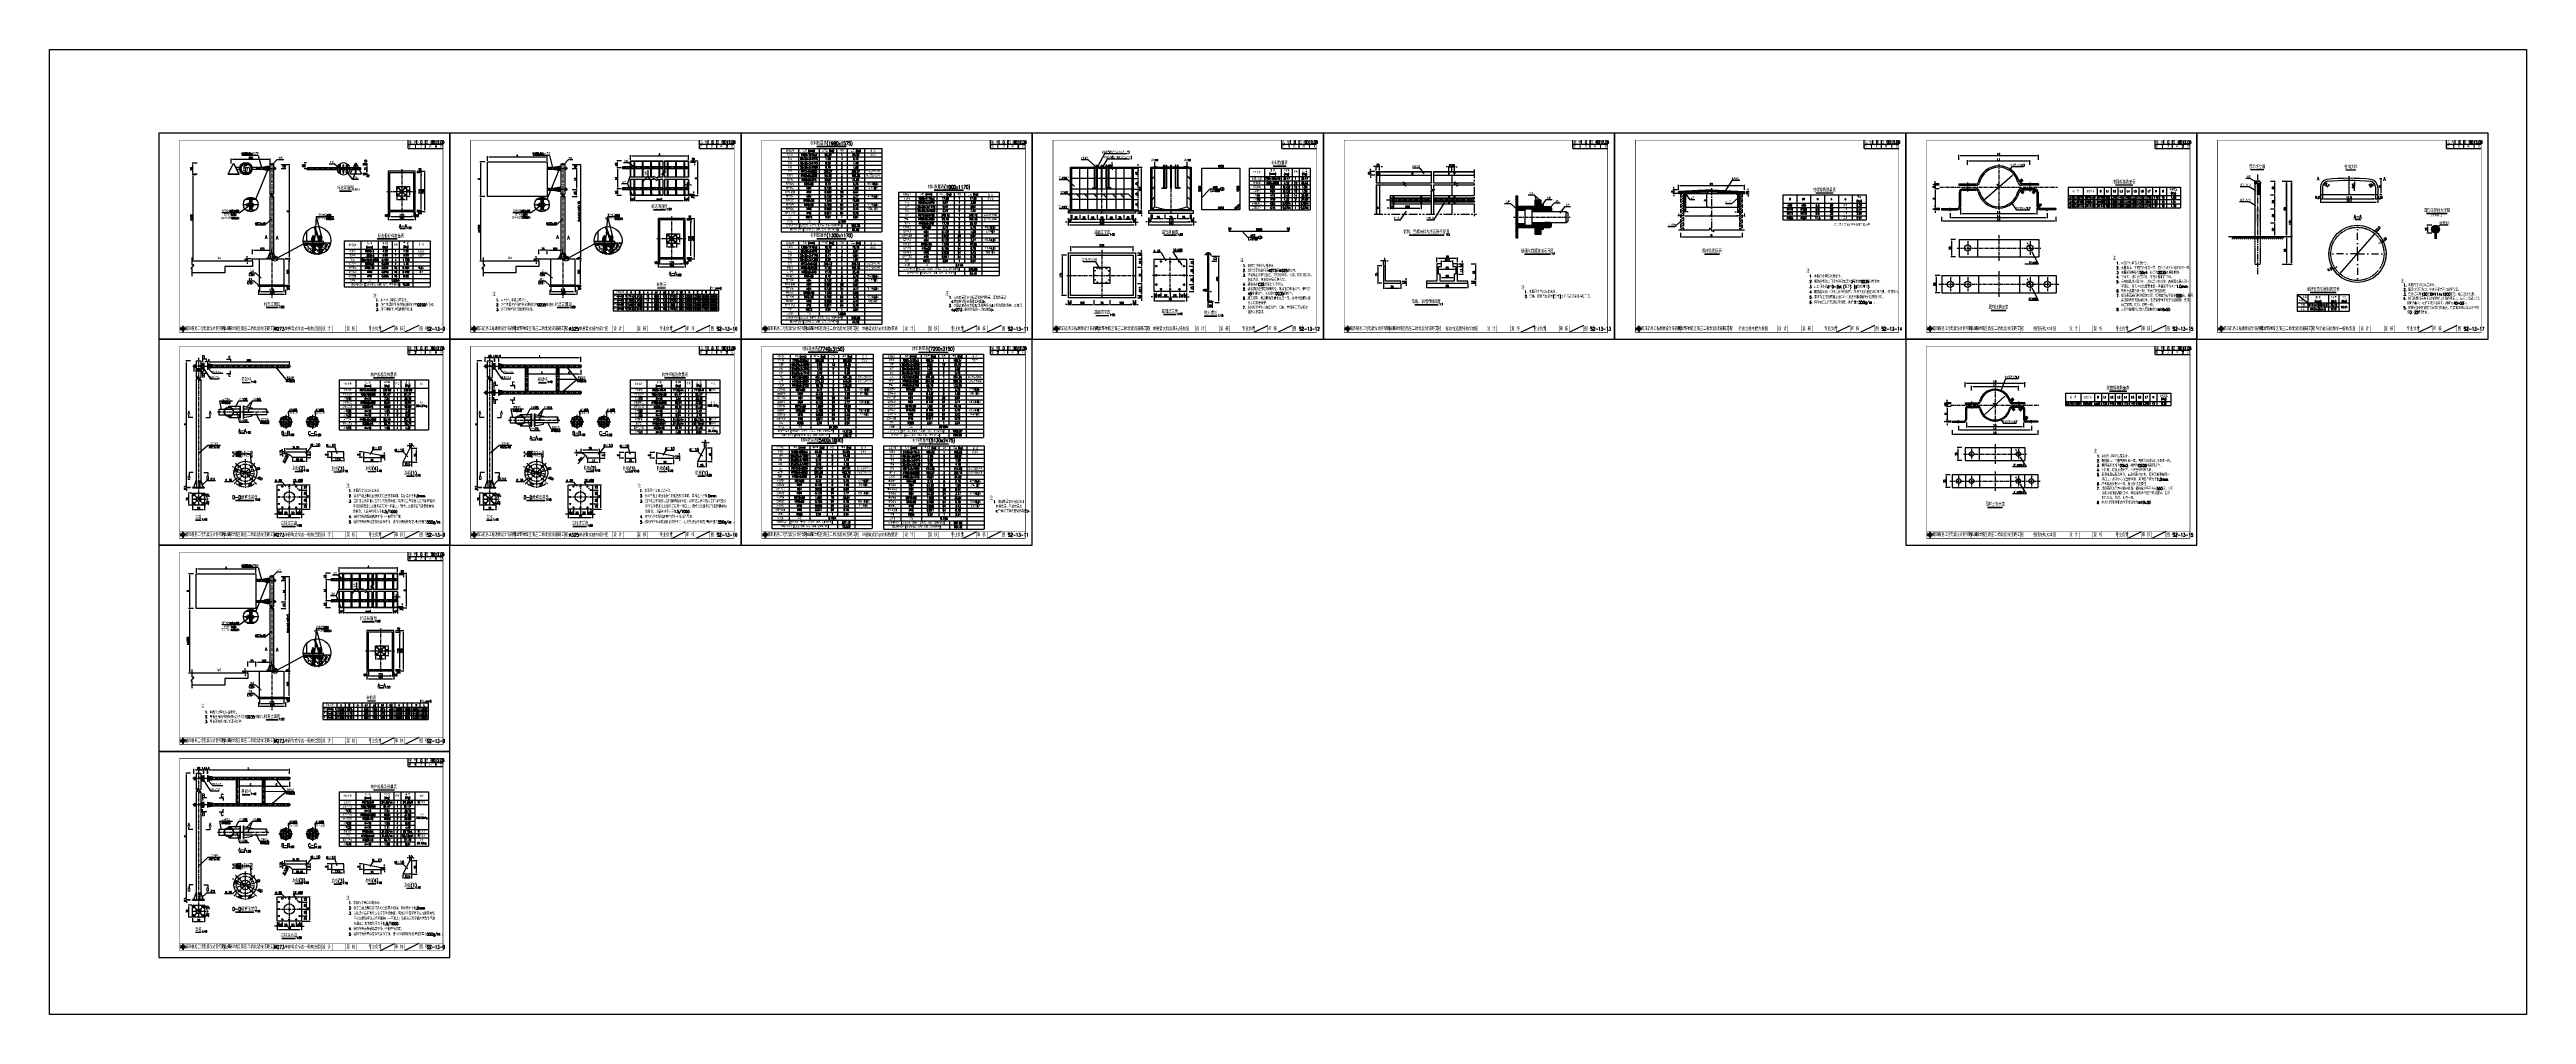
# Model space of a CAD drawing. Extents: x 4349 to 271026, y -15323 to -8945.
# Drawn here: x 4349 to 7922, y -10336 to -8945 of the extents above; entities that cross this region are included whole.
import ezdxf
from ezdxf.enums import TextEntityAlignment as Align

# ---------------------------------------------------------------- set-up
doc = ezdxf.new("R2010")
doc.units = 0
doc.header["$LTSCALE"] = 2
doc.header["$PDMODE"] = 32
doc.header["$PDSIZE"] = 0.3
for name, pattern in [('CENTER2', [28.575, 19.05, -3.175, 3.175, -3.175]), ('CENTERX2', [4, 2.5, -0.5, 0.5, -0.5]), ('DASHDOT', [1, 0.5, -0.25, 0, -0.25]), ('DASHED', [0.75, 0.5, -0.25]), ('HIDDENX2', [0.75, 0.5, -0.25]), ('PHANTOM2', [1.25, 0.625, -0.125, 0.125, -0.125, 0.125, -0.125])]:
    doc.linetypes.add(name, pattern=pattern)
doc.layers.get('0').update_dxf_attribs({"linetype": 'CONTINUOUS'})
doc.layers.get('DEFPOINTS').update_dxf_attribs({"linetype": 'CONTINUOUS'})
for name, color, linetype in [('2', 7, 'CONTINUOUS'), ('DIMENSION', 2, 'CONTINUOUS'), ('J-交通标志', 4, 'CONTINUOUS'), ('中线', 2, 'CENTERX2'), ('内框', 4, 'CONTINUOUS'), ('图框', 7, 'CONTINUOUS'), ('尺寸标注', 4, 'CONTINUOUS'), ('文字', 7, 'CONTINUOUS'), ('文字字符', 7, 'CONTINUOUS'), ('文字符号', 7, 'CONTINUOUS'), ('标志', 4, 'CONTINUOUS'), ('结构1', 1, 'CONTINUOUS'), ('结构2', 7, 'CONTINUOUS'), ('结构3', 1, 'CONTINUOUS'), ('钢筋', 1, 'CONTINUOUS')]:
    doc.layers.add(name, color=color, linetype=linetype)
doc.styles.add('gtf', font='romans__.shx', dxfattribs={"width": 0.85, "bigfont": 'hztxt.shx'})
doc.styles.get("Standard").update_dxf_attribs({"font": 'simplex1.shx', "width": 0.7, "bigfont": 'hztxt.shx'})
doc.styles.add('TEXT', font='romans__.shx', dxfattribs={"width": 0.8, "bigfont": 'hztxt.shx'})
doc.dimstyles.new('1：10', dxfattribs={"dimtxt": 3, "dimasz": 2, "dimexe": 1, "dimexo": 1, "dimgap": 0.5, "dimtad": 1, "dimrnd": 0.0095, "dimdsep": 46, "dimtxsty": 'Standard', "dimcen": 0.09, "dimclrd": 256, "dimclre": 256, "dimadec": 0, "dimazin": 0, "dimtfac": 1, "dimtix": 1, "dimtmove": 2, "dimatfit": 3, "dimfxl": 0, "dimtolj": 1, "dimtzin": 0, "dimarcsym": 0})
doc.dimstyles.new('1：20', dxfattribs={"dimtxt": 3, "dimasz": 2, "dimexe": 1, "dimexo": 1, "dimgap": 0.5, "dimtad": 1, "dimlfac": 2, "dimrnd": 0.0095, "dimdsep": 46, "dimtxsty": 'Standard', "dimcen": 0.09, "dimclrd": 256, "dimclre": 256, "dimclrt": 256, "dimadec": 0, "dimazin": 0, "dimtfac": 1, "dimtix": 1, "dimtmove": 2, "dimatfit": 3, "dimfxl": 0, "dimtolj": 1, "dimtzin": 0, "dimarcsym": 0})
doc.dimstyles.new('比例1：15', dxfattribs={"dimtxt": 3, "dimasz": 2, "dimexe": 1, "dimexo": 1, "dimgap": 0.5, "dimtad": 1, "dimlfac": 1.5, "dimzin": 13, "dimdsep": 46, "dimtxsty": 'Standard', "dimcen": -0.09, "dimclrd": 256, "dimclre": 256, "dimclrt": 256, "dimaunit": 1, "dimadec": 0, "dimazin": 0, "dimtfac": 0.0005, "dimtix": 1, "dimtmove": 2, "dimatfit": 3, "dimfxl": 0, "dimtolj": 1, "dimtzin": 13, "dimarcsym": 0})
doc.dimstyles.new('比例1：30', dxfattribs={"dimtxt": 3, "dimasz": 2, "dimexe": 1, "dimexo": 1, "dimgap": 0.5, "dimtad": 1, "dimdec": 0, "dimlfac": 3, "dimzin": 13, "dimdsep": 46, "dimtxsty": 'Standard', "dimcen": -0.09, "dimclrd": 256, "dimclre": 256, "dimclrt": 256, "dimaunit": 1, "dimadec": 0, "dimazin": 0, "dimtfac": 0.0005, "dimtdec": 0, "dimtix": 1, "dimtmove": 2, "dimatfit": 3, "dimfxl": 0, "dimtolj": 1, "dimtzin": 13, "dimarcsym": 0})
doc.dimstyles.new('比例1：40', dxfattribs={"dimtxt": 3, "dimasz": 2, "dimexe": 1, "dimexo": 1, "dimgap": 0.5, "dimtad": 1, "dimdec": 0, "dimlfac": 4, "dimzin": 13, "dimdsep": 46, "dimtxsty": 'Standard', "dimcen": -0.09, "dimclrd": 256, "dimclre": 256, "dimclrt": 256, "dimaunit": 1, "dimadec": 0, "dimazin": 0, "dimtfac": 0.0005, "dimtdec": 0, "dimtix": 1, "dimtmove": 2, "dimatfit": 3, "dimfxl": 0, "dimtolj": 1, "dimtzin": 13, "dimarcsym": 0})
doc.dimstyles.new('比例：1：50（mm)', dxfattribs={"dimtxt": 3, "dimasz": 2, "dimexe": 1, "dimexo": 1, "dimgap": 0.5, "dimtad": 1, "dimlfac": 5, "dimrnd": 0.0095, "dimdsep": 46, "dimtxsty": 'Standard', "dimcen": 0.09, "dimclrd": 256, "dimclre": 256, "dimclrt": 256, "dimadec": 0, "dimazin": 0, "dimtfac": 1, "dimtix": 1, "dimtmove": 2, "dimatfit": 3, "dimfxl": 0, "dimtolj": 1, "dimtzin": 0, "dimarcsym": 0})
pattern_1 = [(45, (5334.0519, -7635.5953), (-0.8838835, 0.8838835), [])]

# ---------------------------------------------------------------- blocks, each defined once
blk = doc.blocks.new('series')
at = {"width": 0.75}
for tag, height, p in [('页码', 4, (-35, -19)), ('图名', 5, (-220, -282)), ('图号', 5, (-20, -282))]:
    blk.add_attdef(tag, text='', height=height, dxfattribs=at).set_placement(p, align=Align.MIDDLE_CENTER)
blk = doc.blocks.new('tb')
at = {"lineweight": -3}
h = blk.add_hatch(color=256, dxfattribs=at)
h.paths.add_polyline_path([(-1.2, -0.1), (-3.8, -0.1), (-4.1, -0.4), (-1.4, -0.4), (-0.6, -1.2), (-0.5, -2.6), (-0.3, -2.2), (-0.3, -1.1)])
h.paths.add_polyline_path([(0.1, -1.1), (0.1, -3.9), (0.4, -4.3), (0.4, -1.2), (1.3, -0.4), (2.7, -0.4), (2.3, -0.2), (1.1, -0.2)])
h.paths.add_polyline_path([(1.1, 0.3), (3.6, 0.3), (4, 0.6), (1.3, 0.6), (0.4, 1.4), (0.4, 2.8), (0.2, 2.4), (0.1, 1.2)])
h.paths.add_polyline_path([(-0.3, 1.2), (-0.3, 4), (-0.6, 4.4), (-0.6, 1.4), (-1.4, 0.6), (-2.7, 0.6), (-2.3, 0.3), (-1.2, 0.3)])
for p, q in [((-1.4, 0.6), (-2.7, 0.6)), ((-0.6, 1.4), (-1.4, 0.6)), ((-0.6, 4.4), (-0.6, 1.4)), ((0.4, 2.8), (0.4, 1.4)), ((0.4, 1.4), (1.3, 0.6)), ((1.3, 0.6), (4, 0.6)), ((-4.1, -0.4), (-1.4, -0.4)), ((-1.4, -0.4), (-0.6, -1.2)), ((-0.6, -1.2), (-0.5, -2.6)), ((0.4, -1.2), (1.3, -0.4)), ((0.4, -4.3), (0.4, -1.2)), ((1.3, -0.4), (2.7, -0.4))]:
    blk.add_line(p, q, dxfattribs=at)
at = {"lineweight": -3, "const_width": 0.35, "flags": 128}
for points in [[(-0.9, 3, 0.324167), (-3.2, -0.1)], [(2.9, 0.9, 0.324403), (-0.2, 3.2)], [(0.8, -2.9, 0.325418), (3, 0.3)], [(-3, -0.8, 0.322976), (0.1, -3)]]:
    blk.add_lwpolyline(points, format="xyb", dxfattribs=at)
at = {"lineweight": -3, "flags": 128}
for points in [[(-0.9, 4), (-0.9, 1.6), (-1.5, 0.9), (-2.3, 0.9), (-2.7, 0.6), (-2.3, 0.3), (-1.2, 0.3), (-0.3, 1.2), (-0.3, 4), (-0.6, 4.4)], [(0, 0.8), (0.7, 0), (0, -0.7), (-0.8, 0)], [(3.6, 0.9), (1.4, 0.9), (0.8, 1.5), (0.8, 2.4), (0.4, 2.8), (0.2, 2.4), (0.1, 1.2), (1.1, 0.3), (3.6, 0.3), (4, 0.6)], [(-3.7, -0.8), (-1.5, -0.8), (-0.9, -1.4), (-0.9, -2.2), (-0.5, -2.6), (-0.3, -2.2), (-0.3, -1.1), (-1.2, -0.1), (-3.8, -0.1), (-4.1, -0.4)], [(0.8, -3.8), (0.8, -1.4), (1.4, -0.8), (2.3, -0.8), (2.7, -0.4), (2.3, -0.2), (1.1, -0.2), (0.1, -1.1), (0.1, -3.9), (0.4, -4.3)]]:
    blk.add_lwpolyline(points, close=True, dxfattribs=at)
blk = doc.blocks.new('DIM')
at = {"color": 4}
blk.add_lwpolyline([(-1, -0.1, 0.2, 0, 0), (0, 0, 0, 0, 0)], format="xyseb", dxfattribs=at)
blk = doc.blocks.new('*D19')
at = {"layer": 'DEFPOINTS', "color": 0, "linetype": 'Continuous'}
for p in [(4562.2, -9125.3), (4556.2, -9250.3), (4562.2, -9250.3)]:
    blk.add_point(p, dxfattribs=at)
at = {"layer": '尺寸标注', "linetype": 'Continuous', "lineweight": -2}
for p, q in [((4561.2, -9125.3), (4555.2, -9125.3)), ((4556.2, -9127.3), (4556.2, -9248.3)), ((4561.2, -9250.3), (4555.2, -9250.3))]:
    blk.add_line(p, q, dxfattribs=at)
at = {"layer": '尺寸标注', "linetype": 'Continuous'}
for points in [[(4555.9, -9127.3), (4556.6, -9127.3), (4556.2, -9125.3)], [(4555.9, -9248.3), (4556.6, -9248.3), (4556.2, -9250.3)]]:
    blk.add_solid(points, dxfattribs=at)
at = {"layer": '尺寸标注', "linetype": 'Continuous', "insert": (4554.2, -9187.8), "char_height": 3, "attachment_point": 5, "rotation": 90}
blk.add_mtext('\\A1;≥550', dxfattribs=at)
blk = doc.blocks.new('*D20')
at = {"layer": 'DEFPOINTS', "color": 0, "linetype": 'Continuous'}
for p in [(4672.6, -9110.8), (4676.4, -9116.8), (4689.5, -9116.8)]:
    blk.add_point(p, dxfattribs=at)
at = {"layer": '尺寸标注', "linetype": 'Continuous', "lineweight": -2}
for p, q in [((4683.5, -9110.8), (4690.5, -9110.8)), ((4683.5, -9116.8), (4690.5, -9116.8)), ((4689.5, -9112.8), (4689.5, -9114.8))]:
    blk.add_line(p, q, dxfattribs=at)
at = {"layer": '尺寸标注', "linetype": 'Continuous'}
for points in [[(4689.1, -9112.8), (4689.8, -9112.8), (4689.5, -9110.8)], [(4689.1, -9114.8), (4689.8, -9114.8), (4689.5, -9116.8)]]:
    blk.add_solid(points, dxfattribs=at)
at = {"layer": '尺寸标注', "linetype": 'Continuous', "insert": (4687.5, -9113.8), "char_height": 3, "attachment_point": 5, "rotation": 90}
blk.add_mtext('\\A1;30', dxfattribs=at)
blk = doc.blocks.new('*D21')
at = {"layer": 'DEFPOINTS', "color": 0, "linetype": 'Continuous'}
for p in [(4672.8, -9110.8), (4676.9, -9246.7), (4695.1, -9246.7)]:
    blk.add_point(p, dxfattribs=at)
at = {"layer": '尺寸标注', "linetype": 'Continuous', "lineweight": -2}
for p, q in [((4689.1, -9110.8), (4696.1, -9110.8)), ((4695.1, -9112.8), (4695.1, -9244.7)), ((4689.1, -9246.7), (4696.1, -9246.7))]:
    blk.add_line(p, q, dxfattribs=at)
at = {"layer": '尺寸标注', "linetype": 'Continuous'}
for points in [[(4694.8, -9112.8), (4695.5, -9112.8), (4695.1, -9110.8)], [(4694.8, -9244.7), (4695.5, -9244.7), (4695.1, -9246.7)]]:
    blk.add_solid(points, dxfattribs=at)
at = {"layer": '尺寸标注', "linetype": 'Continuous', "insert": (4693.1, -9178.7), "char_height": 3, "attachment_point": 5, "rotation": 90}
blk.add_mtext('\\A1;H', dxfattribs=at)
blk = doc.blocks.new('*D22')
at = {"layer": 'DEFPOINTS', "color": 0, "linetype": 'Continuous'}
for p in [(4687.4, -9247.1), (4695.1, -9247.1), (4690, -9285.1)]:
    blk.add_point(p, dxfattribs=at)
at = {"layer": '尺寸标注', "linetype": 'Continuous', "lineweight": -2}
for p, q in [((4689.1, -9247.1), (4696.1, -9247.1)), ((4695.1, -9283.1), (4695.1, -9249.1)), ((4691, -9285.1), (4696.1, -9285.1))]:
    blk.add_line(p, q, dxfattribs=at)
at = {"layer": '尺寸标注', "linetype": 'Continuous'}
for points in [[(4694.8, -9249.1), (4695.5, -9249.1), (4695.1, -9247.1)], [(4694.8, -9283.1), (4695.5, -9283.1), (4695.1, -9285.1)]]:
    blk.add_solid(points, dxfattribs=at)
at = {"layer": '尺寸标注', "linetype": 'Continuous', "insert": (4693.1, -9266.1), "char_height": 3, "attachment_point": 5, "rotation": 90}
blk.add_mtext('\\A1;190', dxfattribs=at)
blk = doc.blocks.new('*D23')
at = {"layer": 'DEFPOINTS', "color": 0, "linetype": 'Continuous'}
for p in [(4690, -9285.1), (4690, -9287.1), (4695.1, -9287.1)]:
    blk.add_point(p, dxfattribs=at)
at = {"layer": '尺寸标注', "linetype": 'Continuous', "lineweight": -2}
for p, q in [((4691, -9285.1), (4696.1, -9285.1)), ((4691, -9287.1), (4696.1, -9287.1)), ((4695.1, -9283.1), (4695.1, -9281.1)), ((4695.1, -9285.1), (4695.1, -9287.1)), ((4695.1, -9289.1), (4695.1, -9291.1))]:
    blk.add_line(p, q, dxfattribs=at)
at = {"layer": '尺寸标注', "linetype": 'Continuous'}
for points in [[(4694.8, -9283.1), (4695.5, -9283.1), (4695.1, -9285.1)], [(4694.8, -9289.1), (4695.5, -9289.1), (4695.1, -9287.1)]]:
    blk.add_solid(points, dxfattribs=at)
at = {"layer": '尺寸标注', "linetype": 'Continuous', "insert": (4693.4, -9290.3), "char_height": 3, "attachment_point": 5, "rotation": 90}
blk.add_mtext('\\A1;10', dxfattribs=at)
blk = doc.blocks.new('*D24')
at = {"layer": 'DEFPOINTS', "color": 0, "linetype": 'Continuous'}
for p in [(4652.4, -9285.1), (4687.4, -9285.1), (4687.4, -9293.9)]:
    blk.add_point(p, dxfattribs=at)
at = {"layer": '尺寸标注', "linetype": 'Continuous', "lineweight": -2}
for p, q in [((4652.4, -9287.9), (4652.4, -9294.9)), ((4687.4, -9287.9), (4687.4, -9294.9)), ((4654.4, -9293.9), (4685.4, -9293.9))]:
    blk.add_line(p, q, dxfattribs=at)
at = {"layer": '尺寸标注', "linetype": 'Continuous'}
for points in [[(4654.4, -9293.6), (4654.4, -9294.2), (4652.4, -9293.9)], [(4685.4, -9293.6), (4685.4, -9294.2), (4687.4, -9293.9)]]:
    blk.add_solid(points, dxfattribs=at)
at = {"layer": '尺寸标注', "linetype": 'Continuous', "insert": (4669.9, -9291.9), "char_height": 3, "attachment_point": 5}
blk.add_mtext('\\A1;175', dxfattribs=at)
blk = doc.blocks.new('*D25')
at = {"layer": 'DEFPOINTS', "color": 0, "linetype": 'Continuous'}
for p in [(4651, -9287.1), (4690, -9287.1), (4690, -9297.9)]:
    blk.add_point(p, dxfattribs=at)
at = {"layer": '尺寸标注', "linetype": 'Continuous', "lineweight": -2}
for p, q in [((4651, -9291.9), (4651, -9298.9)), ((4653, -9297.9), (4688, -9297.9)), ((4690, -9291.9), (4690, -9298.9))]:
    blk.add_line(p, q, dxfattribs=at)
at = {"layer": '尺寸标注', "linetype": 'Continuous'}
for points in [[(4653, -9297.5), (4653, -9298.2), (4651, -9297.9)], [(4688, -9297.5), (4688, -9298.2), (4690, -9297.9)]]:
    blk.add_solid(points, dxfattribs=at)
at = {"layer": '尺寸标注', "linetype": 'Continuous', "insert": (4670.5, -9295.9), "char_height": 3, "attachment_point": 5}
blk.add_mtext('\\A1;195', dxfattribs=at)
blk = doc.blocks.new('*D26')
at = {"layer": 'DEFPOINTS', "color": 0, "linetype": 'Continuous'}
for p in [(4799.2, -9109.4), (4799.2, -9111.4), (4807.2, -9111.4)]:
    blk.add_point(p, dxfattribs=at)
at = {"layer": '尺寸标注', "linetype": 'Continuous', "lineweight": -2}
for p, q in [((4801.2, -9109.4), (4808.2, -9109.4)), ((4807.2, -9107.4), (4807.2, -9105.4)), ((4807.2, -9109.4), (4807.2, -9111.4)), ((4801.2, -9111.4), (4808.2, -9111.4)), ((4807.2, -9113.4), (4807.2, -9115.4))]:
    blk.add_line(p, q, dxfattribs=at)
at = {"layer": '尺寸标注', "linetype": 'Continuous'}
for points in [[(4806.8, -9107.4), (4807.5, -9107.4), (4807.2, -9109.4)], [(4806.8, -9113.4), (4807.5, -9113.4), (4807.2, -9111.4)]]:
    blk.add_solid(points, dxfattribs=at)
at = {"layer": '尺寸标注', "linetype": 'Continuous', "insert": (4805.3, -9106.4), "char_height": 3, "attachment_point": 5, "rotation": 90}
blk.add_mtext('\\A1;10', dxfattribs=at)
blk = doc.blocks.new('*D27')
at = {"layer": 'DEFPOINTS', "color": 0, "linetype": 'Continuous'}
for p in [(4799.2, -9111.4), (4799.2, -9123.4), (4807.2, -9123.4)]:
    blk.add_point(p, dxfattribs=at)
at = {"layer": '尺寸标注', "linetype": 'Continuous', "lineweight": -2}
for p, q in [((4801.2, -9111.4), (4808.2, -9111.4)), ((4801.2, -9123.4), (4808.2, -9123.4)), ((4807.2, -9113.4), (4807.2, -9121.4))]:
    blk.add_line(p, q, dxfattribs=at)
at = {"layer": '尺寸标注', "linetype": 'Continuous'}
for points in [[(4806.8, -9113.4), (4807.5, -9113.4), (4807.2, -9111.4)], [(4806.8, -9121.4), (4807.5, -9121.4), (4807.2, -9123.4)]]:
    blk.add_solid(points, dxfattribs=at)
at = {"layer": '尺寸标注', "linetype": 'Continuous', "insert": (4805.2, -9117.4), "char_height": 3, "attachment_point": 5, "rotation": 90}
blk.add_mtext('\\A1;70', dxfattribs=at)
blk = doc.blocks.new('*D5')
at = {"layer": 'DEFPOINTS', "color": 0, "linetype": 'Continuous'}
for p in [(4799.2, -9123.4), (4799.2, -9125.4), (4807.2, -9125.4)]:
    blk.add_point(p, dxfattribs=at)
at = {"layer": '尺寸标注', "linetype": 'Continuous', "lineweight": -2}
for p, q in [((4801.2, -9123.4), (4808.2, -9123.4)), ((4801.2, -9125.4), (4808.2, -9125.4)), ((4807.2, -9121.4), (4807.2, -9119.4)), ((4807.2, -9123.4), (4807.2, -9125.4)), ((4807.2, -9127.4), (4807.2, -9129.4))]:
    blk.add_line(p, q, dxfattribs=at)
at = {"layer": '尺寸标注', "linetype": 'Continuous'}
for points in [[(4806.8, -9121.4), (4807.5, -9121.4), (4807.2, -9123.4)], [(4806.8, -9127.4), (4807.5, -9127.4), (4807.2, -9125.4)]]:
    blk.add_solid(points, dxfattribs=at)
at = {"layer": '尺寸标注', "linetype": 'Continuous', "insert": (4809.2, -9127.6), "char_height": 3, "attachment_point": 5, "rotation": 90}
blk.add_mtext('\\A1;10', dxfattribs=at)
blk = doc.blocks.new('*D6')
at = {"layer": 'DEFPOINTS', "color": 0, "linetype": 'Continuous'}
for p in [(4721.3, -9108.4), (4717.5, -9117.4), (4721.3, -9117.4)]:
    blk.add_point(p, dxfattribs=at)
at = {"layer": '尺寸标注', "linetype": 'Continuous', "lineweight": -2}
for p, q in [((4720.3, -9108.4), (4716.5, -9108.4)), ((4717.5, -9110.4), (4717.5, -9115.4)), ((4720.3, -9117.4), (4716.5, -9117.4))]:
    blk.add_line(p, q, dxfattribs=at)
at = {"layer": '尺寸标注', "linetype": 'Continuous'}
for points in [[(4717.2, -9110.4), (4717.8, -9110.4), (4717.5, -9108.4)], [(4717.2, -9115.4), (4717.8, -9115.4), (4717.5, -9117.4)]]:
    blk.add_solid(points, dxfattribs=at)
at = {"layer": '尺寸标注', "linetype": 'Continuous', "insert": (4715.5, -9112.9), "char_height": 3, "attachment_point": 5, "rotation": 90}
blk.add_mtext('\\A1;45', dxfattribs=at)
blk = doc.blocks.new('*D7')
at = {"layer": 'DEFPOINTS', "color": 0, "linetype": 'Continuous'}
for p in [(4850.5, -9156.8), (4864.5, -9156.8), (4864.5, -9161.6)]:
    blk.add_point(p, dxfattribs=at)
at = {"layer": '尺寸标注', "linetype": 'Continuous', "lineweight": -2}
for p, q in [((4850.5, -9157.8), (4850.5, -9162.6)), ((4852.5, -9161.6), (4862.5, -9161.6)), ((4864.5, -9157.8), (4864.5, -9162.6))]:
    blk.add_line(p, q, dxfattribs=at)
at = {"layer": '尺寸标注', "linetype": 'Continuous'}
for points in [[(4852.5, -9161.3), (4852.5, -9162), (4850.5, -9161.6)], [(4862.5, -9161.3), (4862.5, -9162), (4864.5, -9161.6)]]:
    blk.add_solid(points, dxfattribs=at)
at = {"layer": '尺寸标注', "linetype": 'Continuous', "insert": (4857.5, -9159.6), "char_height": 3, "attachment_point": 5}
blk.add_mtext('\\A1;70', dxfattribs=at)
blk = doc.blocks.new('*D8')
at = {"layer": 'DEFPOINTS', "color": 0, "linetype": 'Continuous'}
for p in [(4864.5, -9142.8), (4864.5, -9156.8), (4868.7, -9156.8)]:
    blk.add_point(p, dxfattribs=at)
at = {"layer": '尺寸标注', "linetype": 'Continuous', "lineweight": -2}
for p, q in [((4865.5, -9142.8), (4869.7, -9142.8)), ((4868.7, -9144.8), (4868.7, -9154.8)), ((4865.5, -9156.8), (4869.7, -9156.8))]:
    blk.add_line(p, q, dxfattribs=at)
at = {"layer": '尺寸标注', "linetype": 'Continuous'}
for points in [[(4868.4, -9144.8), (4869, -9144.8), (4868.7, -9142.8)], [(4868.4, -9154.8), (4869, -9154.8), (4868.7, -9156.8)]]:
    blk.add_solid(points, dxfattribs=at)
at = {"layer": '尺寸标注', "linetype": 'Continuous', "insert": (4866.7, -9149.8), "char_height": 3, "attachment_point": 5, "rotation": 90}
blk.add_mtext('\\A1;70', dxfattribs=at)
blk = doc.blocks.new('*D9')
at = {"layer": 'DEFPOINTS', "color": 0, "linetype": 'Continuous'}
for p in [(4838, -9178.8), (4840, -9176.8), (4840, -9186.1)]:
    blk.add_point(p, dxfattribs=at)
at = {"layer": '尺寸标注', "linetype": 'Continuous', "lineweight": -2}
for p, q in [((4838, -9180.1), (4838, -9187.1)), ((4840, -9180.1), (4840, -9187.1)), ((4836, -9186.1), (4834, -9186.1)), ((4838, -9186.1), (4840, -9186.1)), ((4842, -9186.1), (4844, -9186.1))]:
    blk.add_line(p, q, dxfattribs=at)
at = {"layer": '尺寸标注', "linetype": 'Continuous'}
for points in [[(4836, -9185.8), (4836, -9186.4), (4838, -9186.1)], [(4842, -9185.8), (4842, -9186.4), (4840, -9186.1)]]:
    blk.add_solid(points, dxfattribs=at)
at = {"layer": '尺寸标注', "linetype": 'Continuous', "insert": (4834.8, -9184.5), "char_height": 3, "attachment_point": 5}
blk.add_mtext('\\A1;10', dxfattribs=at)
blk = doc.blocks.new('*D10')
at = {"layer": 'DEFPOINTS', "color": 0, "linetype": 'Continuous'}
for p in [(4840, -9176.8), (4875, -9176.8), (4875, -9186.1)]:
    blk.add_point(p, dxfattribs=at)
at = {"layer": '尺寸标注', "linetype": 'Continuous', "lineweight": -2}
for p, q in [((4840, -9180.1), (4840, -9187.1)), ((4875, -9180.1), (4875, -9187.1)), ((4842, -9186.1), (4873, -9186.1))]:
    blk.add_line(p, q, dxfattribs=at)
at = {"layer": '尺寸标注', "linetype": 'Continuous'}
for points in [[(4842, -9185.8), (4842, -9186.4), (4840, -9186.1)], [(4873, -9185.8), (4873, -9186.4), (4875, -9186.1)]]:
    blk.add_solid(points, dxfattribs=at)
at = {"layer": '尺寸标注', "linetype": 'Continuous', "insert": (4857.5, -9184.1), "char_height": 3, "attachment_point": 5}
blk.add_mtext('\\A1;175', dxfattribs=at)
blk = doc.blocks.new('*D11')
at = {"layer": 'DEFPOINTS', "color": 0, "linetype": 'Continuous'}
for p in [(4875, -9176.8), (4877, -9176.8), (4877, -9186.1)]:
    blk.add_point(p, dxfattribs=at)
at = {"layer": '尺寸标注', "linetype": 'Continuous', "lineweight": -2}
for p, q in [((4875, -9180.1), (4875, -9187.1)), ((4877, -9180.1), (4877, -9187.1)), ((4873, -9186.1), (4871, -9186.1)), ((4875, -9186.1), (4877, -9186.1)), ((4879, -9186.1), (4881, -9186.1))]:
    blk.add_line(p, q, dxfattribs=at)
at = {"layer": '尺寸标注', "linetype": 'Continuous'}
for points in [[(4873, -9185.8), (4873, -9186.4), (4875, -9186.1)], [(4879, -9185.8), (4879, -9186.4), (4877, -9186.1)]]:
    blk.add_solid(points, dxfattribs=at)
at = {"layer": '尺寸标注', "linetype": 'Continuous', "insert": (4879.7, -9184.5), "char_height": 3, "attachment_point": 5}
blk.add_mtext('\\A1;10', dxfattribs=at)
blk = doc.blocks.new('*D12')
at = {"layer": 'DEFPOINTS', "color": 0, "linetype": 'Continuous'}
for p in [(4838, -9178.8), (4877, -9178.8), (4877, -9190.4)]:
    blk.add_point(p, dxfattribs=at)
at = {"layer": '尺寸标注', "linetype": 'Continuous', "lineweight": -2}
for p, q in [((4838, -9184.4), (4838, -9191.4)), ((4840, -9190.4), (4875, -9190.4)), ((4877, -9184.4), (4877, -9191.4))]:
    blk.add_line(p, q, dxfattribs=at)
at = {"layer": '尺寸标注', "linetype": 'Continuous'}
for points in [[(4840, -9190.1), (4840, -9190.7), (4838, -9190.4)], [(4875, -9190.1), (4875, -9190.7), (4877, -9190.4)]]:
    blk.add_solid(points, dxfattribs=at)
at = {"layer": '尺寸标注', "linetype": 'Continuous', "insert": (4857.5, -9188.4), "char_height": 3, "attachment_point": 5}
blk.add_mtext('\\A1;195', dxfattribs=at)
blk = doc.blocks.new('*D13')
at = {"layer": 'DEFPOINTS', "color": 0, "linetype": 'Continuous'}
for p in [(4875, -9176.8), (4875, -9178.8), (4885.4, -9178.8)]:
    blk.add_point(p, dxfattribs=at)
at = {"layer": '尺寸标注', "linetype": 'Continuous', "lineweight": -2}
for p, q in [((4879.4, -9176.8), (4886.4, -9176.8)), ((4879.4, -9178.8), (4886.4, -9178.8)), ((4885.4, -9174.8), (4885.4, -9172.8)), ((4885.4, -9176.8), (4885.4, -9178.8)), ((4885.4, -9180.8), (4885.4, -9182.8))]:
    blk.add_line(p, q, dxfattribs=at)
at = {"layer": '尺寸标注', "linetype": 'Continuous'}
for points in [[(4885.1, -9174.8), (4885.8, -9174.8), (4885.4, -9176.8)], [(4885.1, -9180.8), (4885.8, -9180.8), (4885.4, -9178.8)]]:
    blk.add_solid(points, dxfattribs=at)
at = {"layer": '尺寸标注', "linetype": 'Continuous', "insert": (4882.8, -9181.2), "char_height": 3, "attachment_point": 5, "rotation": 90}
blk.add_mtext('\\A1;10', dxfattribs=at)
blk = doc.blocks.new('*D14')
at = {"layer": 'DEFPOINTS', "color": 0, "linetype": 'Continuous'}
for p in [(4875, -9122.8), (4885.4, -9122.8), (4875, -9176.8)]:
    blk.add_point(p, dxfattribs=at)
at = {"layer": '尺寸标注', "linetype": 'Continuous', "lineweight": -2}
for p, q in [((4879.4, -9122.8), (4886.4, -9122.8)), ((4885.4, -9174.8), (4885.4, -9124.8)), ((4879.4, -9176.8), (4886.4, -9176.8))]:
    blk.add_line(p, q, dxfattribs=at)
at = {"layer": '尺寸标注', "linetype": 'Continuous'}
for points in [[(4885.1, -9124.8), (4885.8, -9124.8), (4885.4, -9122.8)], [(4885.1, -9174.8), (4885.8, -9174.8), (4885.4, -9176.8)]]:
    blk.add_solid(points, dxfattribs=at)
at = {"layer": '尺寸标注', "linetype": 'Continuous', "insert": (4883.4, -9149.8), "char_height": 3, "attachment_point": 5, "rotation": 90}
blk.add_mtext('\\A1;270', dxfattribs=at)
blk = doc.blocks.new('*D15')
at = {"layer": 'DEFPOINTS', "color": 0, "linetype": 'Continuous'}
for p in [(4875, -9120.8), (4875, -9122.8), (4885.4, -9120.8)]:
    blk.add_point(p, dxfattribs=at)
at = {"layer": '尺寸标注', "linetype": 'Continuous', "lineweight": -2}
for p, q in [((4879.4, -9120.8), (4886.4, -9120.8)), ((4879.4, -9122.8), (4886.4, -9122.8)), ((4885.4, -9118.8), (4885.4, -9116.8)), ((4885.4, -9122.8), (4885.4, -9120.8)), ((4885.4, -9124.8), (4885.4, -9126.8))]:
    blk.add_line(p, q, dxfattribs=at)
at = {"layer": '尺寸标注', "linetype": 'Continuous'}
for points in [[(4885.1, -9118.8), (4885.8, -9118.8), (4885.4, -9120.8)], [(4885.1, -9124.8), (4885.8, -9124.8), (4885.4, -9122.8)]]:
    blk.add_solid(points, dxfattribs=at)
at = {"layer": '尺寸标注', "linetype": 'Continuous', "insert": (4883.7, -9118.7), "char_height": 3, "attachment_point": 5, "rotation": 90}
blk.add_mtext('\\A1;10', dxfattribs=at)
blk = doc.blocks.new('*D16')
at = {"layer": 'DEFPOINTS', "color": 0, "linetype": 'Continuous'}
for p in [(4877, -9120.8), (4877, -9178.8), (4890.1, -9178.8)]:
    blk.add_point(p, dxfattribs=at)
at = {"layer": '尺寸标注', "linetype": 'Continuous', "lineweight": -2}
for p, q in [((4884.1, -9120.8), (4891.1, -9120.8)), ((4890.1, -9122.8), (4890.1, -9176.8)), ((4884.1, -9178.8), (4891.1, -9178.8))]:
    blk.add_line(p, q, dxfattribs=at)
at = {"layer": '尺寸标注', "linetype": 'Continuous'}
for points in [[(4889.8, -9122.8), (4890.5, -9122.8), (4890.1, -9120.8)], [(4889.8, -9176.8), (4890.5, -9176.8), (4890.1, -9178.8)]]:
    blk.add_solid(points, dxfattribs=at)
at = {"layer": '尺寸标注', "linetype": 'Continuous', "insert": (4888.1, -9149.8), "char_height": 3, "attachment_point": 5, "rotation": 90}
blk.add_mtext('\\A1;290', dxfattribs=at)
blk = doc.blocks.new('*D17')
at = {"layer": 'DEFPOINTS', "color": 0, "linetype": 'Continuous'}
for p in [(4556.2, -9109.1), (4606.9, -9109.1), (4606.9, -9125.1)]:
    blk.add_point(p, dxfattribs=at)
at = {"layer": '尺寸标注', "linetype": 'Continuous', "lineweight": -2}
for p, q in [((4562.2, -9109.1), (4555.2, -9109.1)), ((4562.2, -9125.1), (4555.2, -9125.1)), ((4556.2, -9123.1), (4556.2, -9111.1))]:
    blk.add_line(p, q, dxfattribs=at)
at = {"layer": '尺寸标注', "linetype": 'Continuous'}
for points in [[(4555.9, -9111.1), (4556.6, -9111.1), (4556.2, -9109.1)], [(4555.9, -9123.1), (4556.6, -9123.1), (4556.2, -9125.1)]]:
    blk.add_solid(points, dxfattribs=at)
at = {"layer": '尺寸标注', "linetype": 'Continuous', "insert": (4554.2, -9117.1), "char_height": 3, "attachment_point": 5, "rotation": 90}
blk.add_mtext('\\A1;90', dxfattribs=at)
blk = doc.blocks.new('*D18')
at = {"layer": 'DEFPOINTS', "color": 0, "linetype": 'Continuous'}
for p in [(4667.7, -9103.5), (4611.3, -9116.8), (4667.7, -9116.8)]:
    blk.add_point(p, dxfattribs=at)
at = {"layer": '尺寸标注', "linetype": 'Continuous', "lineweight": -2}
for p, q in [((4611.3, -9109.5), (4611.3, -9102.5)), ((4613.3, -9103.5), (4665.7, -9103.5)), ((4667.7, -9109.5), (4667.7, -9102.5))]:
    blk.add_line(p, q, dxfattribs=at)
at = {"layer": '尺寸标注', "linetype": 'Continuous'}
for points in [[(4613.3, -9103.1), (4613.3, -9103.8), (4611.3, -9103.5)], [(4665.7, -9103.1), (4665.7, -9103.8), (4667.7, -9103.5)]]:
    blk.add_solid(points, dxfattribs=at)
at = {"layer": '尺寸标注', "linetype": 'Continuous', "insert": (4639.5, -9101.5), "char_height": 3, "attachment_point": 5}
blk.add_mtext('\\A1;300', dxfattribs=at)
blk = doc.blocks.new('*D29')
at = {"layer": 'DEFPOINTS', "color": 0, "linetype": 'Continuous'}
for p in [(4642.3, -9247.1), (4669.9, -9234.5), (4669.9, -9246.7)]:
    blk.add_point(p, dxfattribs=at)
at = {"layer": '尺寸标注', "linetype": 'Continuous', "lineweight": -2}
for p, q in [((4642.3, -9240.5), (4642.3, -9233.5)), ((4644.3, -9234.5), (4667.9, -9234.5)), ((4669.9, -9240.5), (4669.9, -9233.5))]:
    blk.add_line(p, q, dxfattribs=at)
at = {"layer": '尺寸标注', "linetype": 'Continuous'}
for points in [[(4644.3, -9234.2), (4644.3, -9234.9), (4642.3, -9234.5)], [(4667.9, -9234.2), (4667.9, -9234.9), (4669.9, -9234.5)]]:
    blk.add_solid(points, dxfattribs=at)
at = {"layer": '尺寸标注', "color": 0, "linetype": 'Continuous', "insert": (4656.1, -9232.5), "char_height": 3, "attachment_point": 5}
blk.add_mtext('\\A1;175', dxfattribs=at)
blk = doc.blocks.new('*D28')
at = {"layer": 'DEFPOINTS', "color": 0, "linetype": 'Continuous'}
for p in [(4634.6, -9250.3), (4642.3, -9247.1), (4642.3, -9250.3)]:
    blk.add_point(p, dxfattribs=at)
at = {"layer": '尺寸标注', "linetype": 'Continuous', "lineweight": -2}
for p, q in [((4640.6, -9247.1), (4633.6, -9247.1)), ((4640.6, -9250.3), (4633.6, -9250.3)), ((4634.6, -9245.1), (4634.6, -9243.1)), ((4634.6, -9247.1), (4634.6, -9250.3)), ((4634.6, -9252.3), (4634.6, -9254.3))]:
    blk.add_line(p, q, dxfattribs=at)
at = {"layer": '尺寸标注', "linetype": 'Continuous'}
for points in [[(4634.3, -9245.1), (4634.9, -9245.1), (4634.6, -9247.1)], [(4634.3, -9252.3), (4634.9, -9252.3), (4634.6, -9250.3)]]:
    blk.add_solid(points, dxfattribs=at)
at = {"layer": '尺寸标注', "color": 0, "linetype": 'Continuous', "insert": (4632.6, -9248.7), "char_height": 3, "attachment_point": 5, "rotation": 90}
blk.add_mtext('\\A1;25', dxfattribs=at)
blk = doc.blocks.new('*D53')
at = {"layer": 'DEFPOINTS', "color": 0, "linetype": 'Continuous'}
for p in [(4577.7, -9395.6), (4577.3, -9397.6), (4577.7, -9397.6)]:
    blk.add_point(p, dxfattribs=at)
at = {"layer": '尺寸标注', "linetype": 'Continuous', "lineweight": -2}
for p, q in [((4575.3, -9395.6), (4573.3, -9395.6)), ((4577.3, -9396.6), (4577.3, -9394.6)), ((4577.3, -9395.6), (4577.7, -9395.6)), ((4577.7, -9396.6), (4577.7, -9394.6)), ((4579.7, -9395.6), (4581.7, -9395.6))]:
    blk.add_line(p, q, dxfattribs=at)
at = {"layer": '尺寸标注', "linetype": 'Continuous'}
for points in [[(4575.3, -9395.3), (4575.3, -9395.9), (4577.3, -9395.6)], [(4579.7, -9395.3), (4579.7, -9395.9), (4577.7, -9395.6)]]:
    blk.add_solid(points, dxfattribs=at)
at = {"layer": '尺寸标注', "linetype": 'Continuous', "insert": (4577.5, -9393.6), "char_height": 3, "attachment_point": 5}
blk.add_mtext('\\A1;1.6', dxfattribs=at)
blk = doc.blocks.new('*D54')
at = {"layer": 'DEFPOINTS', "color": 0, "linetype": 'Continuous'}
for p in [(4695.6, -9395.6), (4577.7, -9397.6), (4695.6, -9400)]:
    blk.add_point(p, dxfattribs=at)
at = {"layer": '尺寸标注', "linetype": 'Continuous', "lineweight": -2}
for p, q in [((4577.7, -9396.6), (4577.7, -9394.6)), ((4579.7, -9395.6), (4693.6, -9395.6)), ((4695.6, -9399), (4695.6, -9394.6))]:
    blk.add_line(p, q, dxfattribs=at)
at = {"layer": '尺寸标注', "linetype": 'Continuous'}
for points in [[(4579.7, -9395.3), (4579.7, -9395.9), (4577.7, -9395.6)], [(4693.6, -9395.3), (4693.6, -9395.9), (4695.6, -9395.6)]]:
    blk.add_solid(points, dxfattribs=at)
at = {"layer": '尺寸标注', "linetype": 'Continuous', "insert": (4636.6, -9393.6), "char_height": 3, "attachment_point": 5}
blk.add_mtext('\\A1;300', dxfattribs=at)
blk = doc.blocks.new('*D55')
at = {"layer": 'DEFPOINTS', "color": 0, "linetype": 'Continuous'}
for p in [(4557.8, -9400), (4571.5, -9400), (4571.5, -9408.4)]:
    blk.add_point(p, dxfattribs=at)
at = {"layer": '尺寸标注', "linetype": 'Continuous', "lineweight": -2}
for p, q in [((4557.8, -9402.4), (4557.8, -9409.4)), ((4559.8, -9408.4), (4569.5, -9408.4)), ((4571.5, -9402.4), (4571.5, -9409.4))]:
    blk.add_line(p, q, dxfattribs=at)
at = {"layer": '尺寸标注', "linetype": 'Continuous'}
for points in [[(4559.8, -9408.1), (4559.8, -9408.7), (4557.8, -9408.4)], [(4569.5, -9408.1), (4569.5, -9408.7), (4571.5, -9408.4)]]:
    blk.add_solid(points, dxfattribs=at)
at = {"layer": '尺寸标注', "linetype": 'Continuous', "insert": (4564.6, -9406.4), "char_height": 3, "attachment_point": 5}
blk.add_mtext('\\A1;60', dxfattribs=at)
blk = doc.blocks.new('*D56')
at = {"layer": 'DEFPOINTS', "color": 0, "linetype": 'Continuous'}
for p in [(4616.9, -9548.3), (4646.7, -9562.4)]:
    blk.add_point(p, dxfattribs=at)
at = {"layer": '尺寸标注', "linetype": 'Continuous', "lineweight": -2}
for p, q in [((4615, -9547.5), (4613.2, -9546.6)), ((4616.9, -9548.3), (4646.7, -9562.4)), ((4654.8, -9566.2), (4648.5, -9563.2))]:
    blk.add_line(p, q, dxfattribs=at)
at = {"layer": '尺寸标注', "linetype": 'Continuous'}
for points in [[(4615.2, -9547.2), (4614.9, -9547.8), (4616.9, -9548.3)], [(4648.7, -9562.9), (4648.4, -9563.5), (4646.7, -9562.4)]]:
    blk.add_solid(points, dxfattribs=at)
at = {"layer": '尺寸标注', "color": 0, "linetype": 'Continuous', "insert": (4653.4, -9563.3), "char_height": 3, "attachment_point": 5, "rotation": 334.8082}
blk.add_mtext('\\A1;∅33', dxfattribs=at)
blk = doc.blocks.new('*D57')
at = {"layer": 'DEFPOINTS', "color": 0, "linetype": 'Continuous'}
for p in [(4619.6, -9558), (4644, -9552.7)]:
    blk.add_point(p, dxfattribs=at)
at = {"layer": '尺寸标注', "linetype": 'Continuous', "lineweight": -2}
for p, q in [((4617.6, -9558.5), (4615.7, -9558.9)), ((4619.6, -9558), (4644, -9552.7)), ((4652.7, -9550.8), (4645.9, -9552.3))]:
    blk.add_line(p, q, dxfattribs=at)
at = {"layer": '尺寸标注', "linetype": 'Continuous'}
for points in [[(4617.5, -9558.1), (4617.7, -9558.8), (4619.6, -9558)], [(4645.9, -9551.9), (4646, -9552.6), (4644, -9552.7)]]:
    blk.add_solid(points, dxfattribs=at)
at = {"layer": '尺寸标注', "color": 0, "linetype": 'Continuous', "insert": (4649.9, -9549.4), "char_height": 3, "attachment_point": 5, "rotation": 12.336}
blk.add_mtext('\\A1;∅25', dxfattribs=at)
blk = doc.blocks.new('*D58')
at = {"layer": 'DEFPOINTS', "color": 0, "linetype": 'Continuous'}
for p in [(4624.8, -9554.6), (4638.7, -9556.1)]:
    blk.add_point(p, dxfattribs=at)
at = {"layer": '尺寸标注', "linetype": 'Continuous', "lineweight": -2}
for p, q in [((4615.9, -9553.5), (4622.8, -9554.3)), ((4638.7, -9556.1), (4624.8, -9554.6)), ((4640.7, -9556.4), (4642.7, -9556.6))]:
    blk.add_line(p, q, dxfattribs=at)
at = {"layer": '尺寸标注', "linetype": 'Continuous'}
for points in [[(4622.9, -9554), (4622.8, -9554.7), (4624.8, -9554.6)], [(4640.8, -9556), (4640.7, -9556.7), (4638.7, -9556.1)]]:
    blk.add_solid(points, dxfattribs=at)
at = {"layer": '尺寸标注', "color": 0, "linetype": 'Continuous', "insert": (4618.6, -9551.8), "char_height": 3, "attachment_point": 5, "rotation": 353.4851}
blk.add_mtext('\\A1;∅14', dxfattribs=at)
blk = doc.blocks.new('*D59')
at = {"layer": 'DEFPOINTS', "color": 0, "linetype": 'Continuous'}
for p in [(4631.8, -9535.9), (4617.8, -9541.4), (4637.1, -9575.1), (4647.9, -9571.5), (4631.8, -9576.9)]:
    blk.add_point(p, dxfattribs=at)
at = {"layer": '尺寸标注', "linetype": 'Continuous', "lineweight": -2}
blk.add_arc((4631.8, -9555.4), 20.4, 275.6095, 309.3905, dxfattribs=at)
at = {"layer": '尺寸标注', "linetype": 'Continuous'}
for points in [[(4644.5, -9570.9), (4645, -9571.4), (4646.2, -9569.8)], [(4633.8, -9576), (4633.8, -9575.4), (4631.8, -9575.8)]]:
    blk.add_solid(points, dxfattribs=at)
at = {"layer": '尺寸标注', "color": 0, "linetype": 'Continuous', "insert": (4638.8, -9572.4), "char_height": 3, "attachment_point": 5, "rotation": 22.5}
blk.add_mtext('\\A1;45°', dxfattribs=at)
blk = doc.blocks.new('*D60')
at = {"layer": 'DEFPOINTS', "color": 0, "linetype": 'Continuous'}
for p in [(4631.8, -9535.9), (4615.7, -9571.5), (4621.6, -9573.1), (4645.8, -9541.4), (4631.8, -9576.9)]:
    blk.add_point(p, dxfattribs=at)
at = {"layer": '尺寸标注', "linetype": 'Continuous', "lineweight": -2}
blk.add_arc((4631.8, -9555.4), 20.4, 230.6095, 264.3905, dxfattribs=at)
at = {"layer": '尺寸标注', "linetype": 'Continuous'}
for points in [[(4618.6, -9571.4), (4619, -9570.9), (4617.3, -9569.8)], [(4629.8, -9575.4), (4629.8, -9576), (4631.8, -9575.8)]]:
    blk.add_solid(points, dxfattribs=at)
at = {"layer": '尺寸标注', "color": 0, "linetype": 'Continuous', "insert": (4624.7, -9572.4), "char_height": 3, "attachment_point": 5, "rotation": 337.5}
blk.add_mtext('\\A1;45°', dxfattribs=at)
blk = doc.blocks.new('*D61')
at = {"layer": 'DEFPOINTS', "color": 0, "linetype": 'Continuous'}
for p in [(4677.7, -9600.2), (4680.2, -9600.2), (4677.7, -9615)]:
    blk.add_point(p, dxfattribs=at)
at = {"layer": '尺寸标注', "linetype": 'Continuous', "lineweight": -2}
for p, q in [((4677.7, -9609), (4677.7, -9616)), ((4680.2, -9609), (4680.2, -9616)), ((4675.7, -9615), (4673.7, -9615)), ((4680.2, -9615), (4677.7, -9615)), ((4682.2, -9615), (4684.2, -9615))]:
    blk.add_line(p, q, dxfattribs=at)
at = {"layer": '尺寸标注', "linetype": 'Continuous'}
for points in [[(4675.7, -9614.7), (4675.7, -9615.4), (4677.7, -9615)], [(4682.2, -9614.7), (4682.2, -9615.4), (4680.2, -9615)]]:
    blk.add_solid(points, dxfattribs=at)
at = {"layer": '尺寸标注', "linetype": 'Continuous', "insert": (4679, -9613), "char_height": 3, "attachment_point": 5}
blk.add_mtext('\\A1;5', dxfattribs=at)
blk = doc.blocks.new('*D62')
at = {"layer": 'DEFPOINTS', "color": 0, "linetype": 'Continuous'}
for p in [(4680.2, -9600.2), (4685.2, -9605.2), (4685.2, -9615)]:
    blk.add_point(p, dxfattribs=at)
at = {"layer": '尺寸标注', "linetype": 'Continuous', "lineweight": -2}
for p, q in [((4680.2, -9609), (4680.2, -9616)), ((4685.2, -9609), (4685.2, -9616)), ((4678.2, -9615), (4676.2, -9615)), ((4680.2, -9615), (4685.2, -9615)), ((4687.2, -9615), (4689.2, -9615))]:
    blk.add_line(p, q, dxfattribs=at)
at = {"layer": '尺寸标注', "linetype": 'Continuous'}
for points in [[(4678.2, -9614.7), (4678.2, -9615.4), (4680.2, -9615)], [(4687.2, -9614.7), (4687.2, -9615.4), (4685.2, -9615)]]:
    blk.add_solid(points, dxfattribs=at)
at = {"layer": '尺寸标注', "linetype": 'Continuous', "insert": (4682.7, -9613), "char_height": 3, "attachment_point": 5}
blk.add_mtext('\\A1;10', dxfattribs=at)
blk = doc.blocks.new('*D63')
at = {"layer": 'DEFPOINTS', "color": 0, "linetype": 'Continuous'}
for p in [(4685.2, -9605.2), (4695.2, -9605.2), (4695.2, -9615)]:
    blk.add_point(p, dxfattribs=at)
at = {"layer": '尺寸标注', "linetype": 'Continuous', "lineweight": -2}
for p, q in [((4685.2, -9609), (4685.2, -9616)), ((4695.2, -9609), (4695.2, -9616)), ((4687.2, -9615), (4693.2, -9615))]:
    blk.add_line(p, q, dxfattribs=at)
at = {"layer": '尺寸标注', "linetype": 'Continuous'}
for points in [[(4687.2, -9614.7), (4687.2, -9615.4), (4685.2, -9615)], [(4693.2, -9614.7), (4693.2, -9615.4), (4695.2, -9615)]]:
    blk.add_solid(points, dxfattribs=at)
at = {"layer": '尺寸标注', "linetype": 'Continuous', "insert": (4690.2, -9613), "char_height": 3, "attachment_point": 5}
blk.add_mtext('\\A1;20', dxfattribs=at)
blk = doc.blocks.new('*D64')
at = {"layer": 'DEFPOINTS', "color": 0, "linetype": 'Continuous'}
for p in [(4695.2, -9605.2), (4705.2, -9605.2), (4705.2, -9615)]:
    blk.add_point(p, dxfattribs=at)
at = {"layer": '尺寸标注', "linetype": 'Continuous', "lineweight": -2}
for p, q in [((4695.2, -9609), (4695.2, -9616)), ((4705.2, -9609), (4705.2, -9616)), ((4697.2, -9615), (4703.2, -9615))]:
    blk.add_line(p, q, dxfattribs=at)
at = {"layer": '尺寸标注', "linetype": 'Continuous'}
for points in [[(4697.2, -9614.7), (4697.2, -9615.4), (4695.2, -9615)], [(4703.2, -9614.7), (4703.2, -9615.4), (4705.2, -9615)]]:
    blk.add_solid(points, dxfattribs=at)
at = {"layer": '尺寸标注', "linetype": 'Continuous', "insert": (4700.2, -9613), "char_height": 3, "attachment_point": 5}
blk.add_mtext('\\A1;20', dxfattribs=at)
blk = doc.blocks.new('*D65')
at = {"layer": 'DEFPOINTS', "color": 0, "linetype": 'Continuous'}
for p in [(4705.2, -9605.2), (4710.2, -9600.2), (4710.2, -9615)]:
    blk.add_point(p, dxfattribs=at)
at = {"layer": '尺寸标注', "linetype": 'Continuous', "lineweight": -2}
for p, q in [((4705.2, -9609), (4705.2, -9616)), ((4710.2, -9609), (4710.2, -9616)), ((4703.2, -9615), (4701.2, -9615)), ((4705.2, -9615), (4710.2, -9615)), ((4712.2, -9615), (4714.2, -9615))]:
    blk.add_line(p, q, dxfattribs=at)
at = {"layer": '尺寸标注', "linetype": 'Continuous'}
for points in [[(4703.2, -9614.7), (4703.2, -9615.4), (4705.2, -9615)], [(4712.2, -9614.7), (4712.2, -9615.4), (4710.2, -9615)]]:
    blk.add_solid(points, dxfattribs=at)
at = {"layer": '尺寸标注', "linetype": 'Continuous', "insert": (4707.7, -9613), "char_height": 3, "attachment_point": 5}
blk.add_mtext('\\A1;10', dxfattribs=at)
blk = doc.blocks.new('*D66')
at = {"layer": 'DEFPOINTS', "color": 0, "linetype": 'Continuous'}
for p in [(4710.2, -9600.2), (4712.7, -9600.2), (4712.7, -9615)]:
    blk.add_point(p, dxfattribs=at)
at = {"layer": '尺寸标注', "linetype": 'Continuous', "lineweight": -2}
for p, q in [((4710.2, -9609), (4710.2, -9616)), ((4712.7, -9609), (4712.7, -9616)), ((4708.2, -9615), (4706.2, -9615)), ((4710.2, -9615), (4712.7, -9615)), ((4714.7, -9615), (4716.7, -9615))]:
    blk.add_line(p, q, dxfattribs=at)
at = {"layer": '尺寸标注', "linetype": 'Continuous'}
for points in [[(4708.2, -9614.7), (4708.2, -9615.4), (4710.2, -9615)], [(4714.7, -9614.7), (4714.7, -9615.4), (4712.7, -9615)]]:
    blk.add_solid(points, dxfattribs=at)
at = {"layer": '尺寸标注', "linetype": 'Continuous', "insert": (4711.5, -9613), "char_height": 3, "attachment_point": 5}
blk.add_mtext('\\A1;5', dxfattribs=at)
blk = doc.blocks.new('*D30')
at = {"layer": 'DEFPOINTS', "color": 0, "linetype": 'Continuous'}
for p in [(4677.7, -9607.7), (4712.7, -9607.7), (4712.7, -9619.8)]:
    blk.add_point(p, dxfattribs=at)
at = {"layer": '尺寸标注', "linetype": 'Continuous', "lineweight": -2}
for p, q in [((4677.7, -9613.8), (4677.7, -9620.8)), ((4679.7, -9619.8), (4710.7, -9619.8)), ((4712.7, -9613.8), (4712.7, -9620.8))]:
    blk.add_line(p, q, dxfattribs=at)
at = {"layer": '尺寸标注', "linetype": 'Continuous'}
for points in [[(4679.7, -9619.5), (4679.7, -9620.2), (4677.7, -9619.8)], [(4710.7, -9619.5), (4710.7, -9620.2), (4712.7, -9619.8)]]:
    blk.add_solid(points, dxfattribs=at)
at = {"layer": '尺寸标注', "linetype": 'Continuous', "insert": (4695.2, -9617.8), "char_height": 3, "attachment_point": 5}
blk.add_mtext('\\A1;70', dxfattribs=at)
blk = doc.blocks.new('*D31')
at = {"layer": 'DEFPOINTS', "color": 0, "linetype": 'Continuous'}
for p in [(4710.2, -9600.2), (4712.7, -9607.7), (4720, -9600.2)]:
    blk.add_point(p, dxfattribs=at)
at = {"layer": '尺寸标注', "linetype": 'Continuous', "lineweight": -2}
for p, q in [((4714, -9600.2), (4721, -9600.2)), ((4714, -9607.7), (4721, -9607.7)), ((4720, -9605.7), (4720, -9602.2))]:
    blk.add_line(p, q, dxfattribs=at)
at = {"layer": '尺寸标注', "linetype": 'Continuous'}
for points in [[(4719.7, -9602.2), (4720.3, -9602.2), (4720, -9600.2)], [(4719.7, -9605.7), (4720.3, -9605.7), (4720, -9607.7)]]:
    blk.add_solid(points, dxfattribs=at)
at = {"layer": '尺寸标注', "linetype": 'Continuous', "insert": (4718, -9604), "char_height": 3, "attachment_point": 5, "rotation": 90}
blk.add_mtext('\\A1;15', dxfattribs=at)
blk = doc.blocks.new('*D32')
at = {"layer": 'DEFPOINTS', "color": 0, "linetype": 'Continuous'}
for p in [(4710.2, -9590.2), (4710.2, -9600.2), (4720, -9590.2)]:
    blk.add_point(p, dxfattribs=at)
at = {"layer": '尺寸标注', "linetype": 'Continuous', "lineweight": -2}
for p, q in [((4714, -9590.2), (4721, -9590.2)), ((4714, -9600.2), (4721, -9600.2)), ((4720, -9598.2), (4720, -9592.2))]:
    blk.add_line(p, q, dxfattribs=at)
at = {"layer": '尺寸标注', "linetype": 'Continuous'}
for points in [[(4719.7, -9592.2), (4720.3, -9592.2), (4720, -9590.2)], [(4719.7, -9598.2), (4720.3, -9598.2), (4720, -9600.2)]]:
    blk.add_solid(points, dxfattribs=at)
at = {"layer": '尺寸标注', "linetype": 'Continuous', "insert": (4718, -9595.2), "char_height": 3, "attachment_point": 5, "rotation": 90}
blk.add_mtext('\\A1;20', dxfattribs=at)
blk = doc.blocks.new('*D33')
at = {"layer": 'DEFPOINTS', "color": 0, "linetype": 'Continuous'}
for p in [(4710.2, -9580.2), (4710.2, -9590.2), (4720, -9580.2)]:
    blk.add_point(p, dxfattribs=at)
at = {"layer": '尺寸标注', "linetype": 'Continuous', "lineweight": -2}
for p, q in [((4714, -9580.2), (4721, -9580.2)), ((4714, -9590.2), (4721, -9590.2)), ((4720, -9588.2), (4720, -9582.2))]:
    blk.add_line(p, q, dxfattribs=at)
at = {"layer": '尺寸标注', "linetype": 'Continuous'}
for points in [[(4719.7, -9582.2), (4720.3, -9582.2), (4720, -9580.2)], [(4719.7, -9588.2), (4720.3, -9588.2), (4720, -9590.2)]]:
    blk.add_solid(points, dxfattribs=at)
at = {"layer": '尺寸标注', "linetype": 'Continuous', "insert": (4718, -9585.2), "char_height": 3, "attachment_point": 5, "rotation": 90}
blk.add_mtext('\\A1;20', dxfattribs=at)
blk = doc.blocks.new('*D34')
at = {"layer": 'DEFPOINTS', "color": 0, "linetype": 'Continuous'}
for p in [(4710.2, -9572.7), (4720, -9572.7), (4710.2, -9580.2)]:
    blk.add_point(p, dxfattribs=at)
at = {"layer": '尺寸标注', "linetype": 'Continuous', "lineweight": -2}
for p, q in [((4714, -9572.7), (4721, -9572.7)), ((4720, -9578.2), (4720, -9574.7)), ((4714, -9580.2), (4721, -9580.2))]:
    blk.add_line(p, q, dxfattribs=at)
at = {"layer": '尺寸标注', "linetype": 'Continuous'}
for points in [[(4719.7, -9574.7), (4720.3, -9574.7), (4720, -9572.7)], [(4719.7, -9578.2), (4720.3, -9578.2), (4720, -9580.2)]]:
    blk.add_solid(points, dxfattribs=at)
at = {"layer": '尺寸标注', "linetype": 'Continuous', "insert": (4718, -9576.5), "char_height": 3, "attachment_point": 5, "rotation": 90}
blk.add_mtext('\\A1;15', dxfattribs=at)
blk = doc.blocks.new('*D35')
at = {"layer": 'DEFPOINTS', "color": 0, "linetype": 'Continuous'}
for p in [(4712.7, -9572.7), (4712.7, -9607.7), (4724.4, -9607.7)]:
    blk.add_point(p, dxfattribs=at)
at = {"layer": '尺寸标注', "linetype": 'Continuous', "lineweight": -2}
for p, q in [((4718.4, -9572.7), (4725.4, -9572.7)), ((4724.4, -9574.7), (4724.4, -9605.7)), ((4718.4, -9607.7), (4725.4, -9607.7))]:
    blk.add_line(p, q, dxfattribs=at)
at = {"layer": '尺寸标注', "linetype": 'Continuous'}
for points in [[(4724.1, -9574.7), (4724.7, -9574.7), (4724.4, -9572.7)], [(4724.1, -9605.7), (4724.7, -9605.7), (4724.4, -9607.7)]]:
    blk.add_solid(points, dxfattribs=at)
at = {"layer": '尺寸标注', "linetype": 'Continuous', "insert": (4722.4, -9590.2), "char_height": 3, "attachment_point": 5, "rotation": 90}
blk.add_mtext('\\A1;70', dxfattribs=at)
blk = doc.blocks.new('*D36')
at = {"layer": 'DEFPOINTS', "color": 0, "linetype": 'Continuous'}
for p in [(4688.9, -9525.2), (4720.2, -9520.8), (4720.2, -9525.2)]:
    blk.add_point(p, dxfattribs=at)
at = {"layer": '尺寸标注', "linetype": 'Continuous', "lineweight": -2}
for p, q in [((4688.9, -9524.2), (4688.9, -9519.8)), ((4690.9, -9520.8), (4718.2, -9520.8)), ((4720.2, -9524.2), (4720.2, -9519.8))]:
    blk.add_line(p, q, dxfattribs=at)
at = {"layer": '尺寸标注', "linetype": 'Continuous'}
for points in [[(4690.9, -9520.5), (4690.9, -9521.1), (4688.9, -9520.8)], [(4718.2, -9520.5), (4718.2, -9521.1), (4720.2, -9520.8)]]:
    blk.add_solid(points, dxfattribs=at)
at = {"layer": '尺寸标注', "color": 0, "linetype": 'Continuous', "insert": (4704.5, -9518.8), "char_height": 3, "attachment_point": 5}
blk.add_mtext('\\A1;31.25', dxfattribs=at)
blk = doc.blocks.new('*D37')
at = {"layer": 'DEFPOINTS', "color": 0, "linetype": 'Continuous'}
for p in [(4685.3, -9527.9), (4688.9, -9525.2), (4688.9, -9527.9)]:
    blk.add_point(p, dxfattribs=at)
at = {"layer": '尺寸标注', "linetype": 'Continuous', "lineweight": -2}
for p, q in [((4687.9, -9525.2), (4684.3, -9525.2)), ((4687.9, -9527.9), (4684.3, -9527.9)), ((4685.3, -9523.2), (4685.3, -9521.2)), ((4685.3, -9525.2), (4685.3, -9527.9)), ((4685.3, -9529.9), (4685.3, -9531.9))]:
    blk.add_line(p, q, dxfattribs=at)
at = {"layer": '尺寸标注', "linetype": 'Continuous'}
for points in [[(4685, -9523.2), (4685.6, -9523.2), (4685.3, -9525.2)], [(4685, -9529.9), (4685.6, -9529.9), (4685.3, -9527.9)]]:
    blk.add_solid(points, dxfattribs=at)
at = {"layer": '尺寸标注', "color": 0, "linetype": 'Continuous', "insert": (4683.3, -9526.5), "char_height": 3, "attachment_point": 5, "rotation": 90}
blk.add_mtext('\\A1;2.75', dxfattribs=at)
blk = doc.blocks.new('*D38')
at = {"layer": 'DEFPOINTS', "color": 0, "linetype": 'Continuous'}
for p in [(4720.2, -9525.2), (4720.2, -9533.2), (4725.2, -9533.2)]:
    blk.add_point(p, dxfattribs=at)
at = {"layer": '尺寸标注', "linetype": 'Continuous', "lineweight": -2}
for p, q in [((4721.2, -9525.2), (4726.2, -9525.2)), ((4721.2, -9533.2), (4726.2, -9533.2)), ((4725.2, -9527.2), (4725.2, -9531.2))]:
    blk.add_line(p, q, dxfattribs=at)
at = {"layer": '尺寸标注', "linetype": 'Continuous'}
for points in [[(4724.9, -9527.2), (4725.5, -9527.2), (4725.2, -9525.2)], [(4724.9, -9531.2), (4725.5, -9531.2), (4725.2, -9533.2)]]:
    blk.add_solid(points, dxfattribs=at)
at = {"layer": '尺寸标注', "color": 0, "linetype": 'Continuous', "insert": (4723.2, -9529.2), "char_height": 3, "attachment_point": 5, "rotation": 90}
blk.add_mtext('\\A1;8', dxfattribs=at)
blk = doc.blocks.new('*D39')
at = {"layer": 'DEFPOINTS', "color": 0, "linetype": 'Continuous'}
for p in [(4699.7, -9533.2), (4720.2, -9533.2), (4720.2, -9538.4)]:
    blk.add_point(p, dxfattribs=at)
at = {"layer": '尺寸标注', "linetype": 'Continuous', "lineweight": -2}
for p, q in [((4699.7, -9534.2), (4699.7, -9539.4)), ((4701.7, -9538.4), (4718.2, -9538.4)), ((4720.2, -9534.2), (4720.2, -9539.4))]:
    blk.add_line(p, q, dxfattribs=at)
at = {"layer": '尺寸标注', "linetype": 'Continuous'}
for points in [[(4701.7, -9538.1), (4701.7, -9538.8), (4699.7, -9538.4)], [(4718.2, -9538.1), (4718.2, -9538.8), (4720.2, -9538.4)]]:
    blk.add_solid(points, dxfattribs=at)
at = {"layer": '尺寸标注', "color": 0, "linetype": 'Continuous', "insert": (4709.9, -9536.4), "char_height": 3, "attachment_point": 5}
blk.add_mtext('\\A1;20.49', dxfattribs=at)
blk = doc.blocks.new('*D40')
at = {"layer": 'DEFPOINTS', "color": 0, "linetype": 'Continuous'}
for p in [(4694.8, -9529.3), (4688.9, -9541.6)]:
    blk.add_point(p, dxfattribs=at)
at = {"layer": '尺寸标注', "linetype": 'Continuous', "lineweight": -2}
blk.add_line((4688.9, -9541.6), (4694, -9531.1), dxfattribs=at)
at = {"layer": '尺寸标注', "linetype": 'Continuous'}
blk.add_solid([(4693.7, -9530.9), (4694.3, -9531.2), (4694.8, -9529.3)], dxfattribs=at)
at = {"layer": '尺寸标注', "color": 0, "linetype": 'Continuous', "insert": (4689.7, -9534.7), "char_height": 3, "attachment_point": 5, "rotation": 64.272}
blk.add_mtext('\\A1;R13.65', dxfattribs=at)
blk = doc.blocks.new('*D41')
at = {"layer": 'DEFPOINTS', "color": 0, "linetype": 'Continuous'}
for p in [(4750.7, -9533.2), (4756.2, -9525.2), (4756.2, -9533.2)]:
    blk.add_point(p, dxfattribs=at)
at = {"layer": '尺寸标注', "linetype": 'Continuous', "lineweight": -2}
for p, q in [((4755.2, -9525.2), (4749.7, -9525.2)), ((4755.2, -9533.2), (4749.7, -9533.2)), ((4750.7, -9527.2), (4750.7, -9531.2))]:
    blk.add_line(p, q, dxfattribs=at)
at = {"layer": '尺寸标注', "linetype": 'Continuous'}
for points in [[(4750.4, -9527.2), (4751.1, -9527.2), (4750.7, -9525.2)], [(4750.4, -9531.2), (4751.1, -9531.2), (4750.7, -9533.2)]]:
    blk.add_solid(points, dxfattribs=at)
at = {"layer": '尺寸标注', "color": 0, "linetype": 'Continuous', "insert": (4748.7, -9529.2), "char_height": 3, "attachment_point": 5, "rotation": 90}
blk.add_mtext('\\A1;8', dxfattribs=at)
blk = doc.blocks.new('*D42')
at = {"layer": 'DEFPOINTS', "color": 0, "linetype": 'Continuous'}
for p in [(4756.2, -9533.2), (4773.8, -9533.2), (4773.8, -9537.9)]:
    blk.add_point(p, dxfattribs=at)
at = {"layer": '尺寸标注', "linetype": 'Continuous', "lineweight": -2}
for p, q in [((4756.2, -9534.2), (4756.2, -9538.9)), ((4758.2, -9537.9), (4771.8, -9537.9)), ((4773.8, -9534.2), (4773.8, -9538.9))]:
    blk.add_line(p, q, dxfattribs=at)
at = {"layer": '尺寸标注', "linetype": 'Continuous'}
for points in [[(4758.2, -9537.6), (4758.2, -9538.3), (4756.2, -9537.9)], [(4771.8, -9537.6), (4771.8, -9538.3), (4773.8, -9537.9)]]:
    blk.add_solid(points, dxfattribs=at)
at = {"layer": '尺寸标注', "color": 0, "linetype": 'Continuous', "insert": (4765, -9535.9), "char_height": 3, "attachment_point": 5}
blk.add_mtext('\\A1;17.6', dxfattribs=at)
blk = doc.blocks.new('*D43')
at = {"layer": 'DEFPOINTS', "color": 0, "linetype": 'Continuous'}
for p in [(4802.1, -9533.2), (4827.1, -9533.2), (4827.1, -9539.1)]:
    blk.add_point(p, dxfattribs=at)
at = {"layer": '尺寸标注', "linetype": 'Continuous', "lineweight": -2}
for p, q in [((4802.1, -9534.2), (4802.1, -9540.1)), ((4804.1, -9539.1), (4825.1, -9539.1)), ((4827.1, -9534.2), (4827.1, -9540.1))]:
    blk.add_line(p, q, dxfattribs=at)
at = {"layer": '尺寸标注', "linetype": 'Continuous'}
for points in [[(4804.1, -9538.7), (4804.1, -9539.4), (4802.1, -9539.1)], [(4825.1, -9538.7), (4825.1, -9539.4), (4827.1, -9539.1)]]:
    blk.add_solid(points, dxfattribs=at)
at = {"layer": '尺寸标注', "color": 0, "linetype": 'Continuous', "insert": (4814.6, -9537.1), "char_height": 3, "attachment_point": 5}
blk.add_mtext('\\A1;25', dxfattribs=at)
blk = doc.blocks.new('*D44')
at = {"layer": 'DEFPOINTS', "color": 0, "linetype": 'Continuous'}
for p in [(4797.3, -9525.2), (4802.1, -9525.2), (4802.1, -9533.2)]:
    blk.add_point(p, dxfattribs=at)
at = {"layer": '尺寸标注', "linetype": 'Continuous', "lineweight": -2}
for p, q in [((4801.1, -9525.2), (4796.3, -9525.2)), ((4801.1, -9533.2), (4796.3, -9533.2)), ((4797.3, -9531.2), (4797.3, -9527.2))]:
    blk.add_line(p, q, dxfattribs=at)
at = {"layer": '尺寸标注', "linetype": 'Continuous'}
for points in [[(4797, -9527.2), (4797.7, -9527.2), (4797.3, -9525.2)], [(4797, -9531.2), (4797.7, -9531.2), (4797.3, -9533.2)]]:
    blk.add_solid(points, dxfattribs=at)
at = {"layer": '尺寸标注', "color": 0, "linetype": 'Continuous', "insert": (4795.3, -9529.2), "char_height": 3, "attachment_point": 5, "rotation": 90}
blk.add_mtext('\\A1;8', dxfattribs=at)
blk = doc.blocks.new('*D45')
at = {"layer": 'DEFPOINTS', "color": 0, "linetype": 'Continuous'}
for p in [(4827.1, -9530.2), (4827.1, -9533.2), (4832.4, -9530.2)]:
    blk.add_point(p, dxfattribs=at)
at = {"layer": '尺寸标注', "linetype": 'Continuous', "lineweight": -2}
for p, q in [((4828.1, -9530.2), (4833.4, -9530.2)), ((4828.1, -9533.2), (4833.4, -9533.2)), ((4832.4, -9528.2), (4832.4, -9526.2)), ((4832.4, -9533.2), (4832.4, -9530.2)), ((4832.4, -9535.2), (4832.4, -9537.2))]:
    blk.add_line(p, q, dxfattribs=at)
at = {"layer": '尺寸标注', "linetype": 'Continuous'}
for points in [[(4832.1, -9528.2), (4832.8, -9528.2), (4832.4, -9530.2)], [(4832.1, -9535.2), (4832.8, -9535.2), (4832.4, -9533.2)]]:
    blk.add_solid(points, dxfattribs=at)
at = {"layer": '尺寸标注', "color": 0, "linetype": 'Continuous', "insert": (4830.4, -9531.7), "char_height": 3, "attachment_point": 5, "rotation": 90}
blk.add_mtext('\\A1;3', dxfattribs=at)
blk = doc.blocks.new('*D46')
at = {"layer": 'DEFPOINTS', "color": 0, "linetype": 'Continuous'}
for p in [(4859.1, -9540.1), (4871.6, -9540.1), (4871.6, -9545.1)]:
    blk.add_point(p, dxfattribs=at)
at = {"layer": '尺寸标注', "linetype": 'Continuous', "lineweight": -2}
for p, q in [((4859.1, -9541.1), (4859.1, -9546.1)), ((4861.1, -9545.1), (4869.6, -9545.1)), ((4871.6, -9541.1), (4871.6, -9546.1))]:
    blk.add_line(p, q, dxfattribs=at)
at = {"layer": '尺寸标注', "linetype": 'Continuous'}
for points in [[(4861.1, -9544.8), (4861.1, -9545.4), (4859.1, -9545.1)], [(4869.6, -9544.8), (4869.6, -9545.4), (4871.6, -9545.1)]]:
    blk.add_solid(points, dxfattribs=at)
at = {"layer": '尺寸标注', "color": 0, "linetype": 'Continuous', "insert": (4865.4, -9543.1), "char_height": 3, "attachment_point": 5}
blk.add_mtext('\\A1;12.5', dxfattribs=at)
blk = doc.blocks.new('*D47')
at = {"layer": 'DEFPOINTS', "color": 0, "linetype": 'Continuous'}
for p in [(4871.6, -9520.1), (4878.9, -9520.1), (4871.6, -9540.1)]:
    blk.add_point(p, dxfattribs=at)
at = {"layer": '尺寸标注', "linetype": 'Continuous', "lineweight": -2}
for p, q in [((4872.9, -9520.1), (4879.9, -9520.1)), ((4878.9, -9538.1), (4878.9, -9522.1)), ((4872.9, -9540.1), (4879.9, -9540.1))]:
    blk.add_line(p, q, dxfattribs=at)
at = {"layer": '尺寸标注', "linetype": 'Continuous'}
for points in [[(4878.5, -9522.1), (4879.2, -9522.1), (4878.9, -9520.1)], [(4878.5, -9538.1), (4879.2, -9538.1), (4878.9, -9540.1)]]:
    blk.add_solid(points, dxfattribs=at)
at = {"layer": '尺寸标注', "color": 0, "linetype": 'Continuous', "insert": (4876.9, -9530.1), "char_height": 3, "attachment_point": 5, "rotation": 90}
blk.add_mtext('\\A1;20', dxfattribs=at)
blk = doc.blocks.new('*D48')
at = {"layer": 'DEFPOINTS', "color": 0, "linetype": 'Continuous'}
for p in [(4869.1, -9520.1), (4871.6, -9516.6), (4871.6, -9520.1)]:
    blk.add_point(p, dxfattribs=at)
at = {"layer": '尺寸标注', "linetype": 'Continuous', "lineweight": -2}
for p, q in [((4867.1, -9516.6), (4865.1, -9516.6)), ((4869.1, -9519.1), (4869.1, -9515.6)), ((4869.1, -9516.6), (4871.6, -9516.6)), ((4871.6, -9519.1), (4871.6, -9515.6)), ((4873.6, -9516.6), (4875.6, -9516.6))]:
    blk.add_line(p, q, dxfattribs=at)
at = {"layer": '尺寸标注', "linetype": 'Continuous'}
for points in [[(4867.1, -9516.3), (4867.1, -9516.9), (4869.1, -9516.6)], [(4873.6, -9516.3), (4873.6, -9516.9), (4871.6, -9516.6)]]:
    blk.add_solid(points, dxfattribs=at)
at = {"layer": '尺寸标注', "color": 0, "linetype": 'Continuous', "insert": (4870.4, -9514.6), "char_height": 3, "attachment_point": 5}
blk.add_mtext('\\A1;2.5', dxfattribs=at)
blk = doc.blocks.new('*D49')
at = {"layer": 'DEFPOINTS', "color": 0, "linetype": 'Continuous'}
for p in [(4555.5, -9602.1), (4573, -9602.1), (4573, -9608.2)]:
    blk.add_point(p, dxfattribs=at)
at = {"layer": '尺寸标注', "linetype": 'Continuous', "lineweight": -2}
for p, q in [((4555.5, -9603.1), (4555.5, -9609.2)), ((4557.5, -9608.2), (4571, -9608.2)), ((4573, -9603.1), (4573, -9609.2))]:
    blk.add_line(p, q, dxfattribs=at)
at = {"layer": '尺寸标注', "linetype": 'Continuous'}
for points in [[(4557.5, -9607.9), (4557.5, -9608.5), (4555.5, -9608.2)], [(4571, -9607.9), (4571, -9608.5), (4573, -9608.2)]]:
    blk.add_solid(points, dxfattribs=at)
at = {"layer": '尺寸标注', "color": 0, "linetype": 'Continuous', "insert": (4564.3, -9606.2), "char_height": 3, "attachment_point": 5}
blk.add_mtext('\\A1;70', dxfattribs=at)
blk = doc.blocks.new('*D50')
at = {"layer": 'DEFPOINTS', "color": 0, "linetype": 'Continuous'}
for p in [(4550.2, -9584.6), (4555.5, -9584.6), (4555.5, -9602.1)]:
    blk.add_point(p, dxfattribs=at)
at = {"layer": '尺寸标注', "linetype": 'Continuous', "lineweight": -2}
for p, q in [((4554.5, -9584.6), (4549.2, -9584.6)), ((4554.5, -9602.1), (4549.2, -9602.1)), ((4550.2, -9600.1), (4550.2, -9586.6))]:
    blk.add_line(p, q, dxfattribs=at)
at = {"layer": '尺寸标注', "linetype": 'Continuous'}
for points in [[(4549.8, -9586.6), (4550.5, -9586.6), (4550.2, -9584.6)], [(4549.8, -9600.1), (4550.5, -9600.1), (4550.2, -9602.1)]]:
    blk.add_solid(points, dxfattribs=at)
at = {"layer": '尺寸标注', "color": 0, "linetype": 'Continuous', "insert": (4548.2, -9593.4), "char_height": 3, "attachment_point": 5, "rotation": 90}
blk.add_mtext('\\A1;70', dxfattribs=at)
blk = doc.blocks.new('*D51')
at = {"layer": 'DEFPOINTS', "color": 0, "linetype": 'Continuous'}
for p in [(4546.9, -9576.7), (4555.5, -9576.7), (4555.5, -9577.2)]:
    blk.add_point(p, dxfattribs=at)
at = {"layer": '尺寸标注', "linetype": 'Continuous', "lineweight": -2}
for p, q in [((4546.9, -9574.7), (4546.9, -9572.7)), ((4552.9, -9576.7), (4545.9, -9576.7)), ((4552.9, -9577.2), (4545.9, -9577.2)), ((4546.9, -9577.2), (4546.9, -9576.7)), ((4546.9, -9579.2), (4546.9, -9581.2))]:
    blk.add_line(p, q, dxfattribs=at)
at = {"layer": '尺寸标注', "linetype": 'Continuous'}
for points in [[(4546.5, -9574.7), (4547.2, -9574.7), (4546.9, -9576.7)], [(4546.5, -9579.2), (4547.2, -9579.2), (4546.9, -9577.2)]]:
    blk.add_solid(points, dxfattribs=at)
at = {"layer": '尺寸标注', "color": 0, "linetype": 'Continuous', "insert": (4544.9, -9577), "char_height": 3, "attachment_point": 5, "rotation": 90}
blk.add_mtext('\\A1;0.5', dxfattribs=at)
blk = doc.blocks.new('*D52')
at = {"layer": 'DEFPOINTS', "color": 0, "linetype": 'Continuous'}
for p in [(4546.9, -9394.2), (4560.9, -9394.2), (4546.9, -9576.7)]:
    blk.add_point(p, dxfattribs=at)
at = {"layer": '尺寸标注', "linetype": 'Continuous', "lineweight": -2}
for p, q in [((4552.9, -9394.2), (4545.9, -9394.2)), ((4546.9, -9574.7), (4546.9, -9396.2)), ((4546.9, -9576.7), (4545.9, -9576.7))]:
    blk.add_line(p, q, dxfattribs=at)
at = {"layer": '尺寸标注', "linetype": 'Continuous'}
for points in [[(4546.5, -9396.2), (4547.2, -9396.2), (4546.9, -9394.2)], [(4546.5, -9574.7), (4547.2, -9574.7), (4546.9, -9576.7)]]:
    blk.add_solid(points, dxfattribs=at)
at = {"layer": '尺寸标注', "color": 0, "linetype": 'Continuous', "insert": (4544.9, -9485.5), "char_height": 3, "attachment_point": 5, "rotation": 90}
blk.add_mtext('\\A1;H', dxfattribs=at)
blk = doc.blocks.new('*D67')
at = {"layer": 'DEFPOINTS', "color": 0, "linetype": 'Continuous'}
for p in [(4562.2, -9751), (4551.1, -9844.3), (4562.2, -9844.3)]:
    blk.add_point(p, dxfattribs=at)
at = {"layer": '尺寸标注', "linetype": 'Continuous', "lineweight": -2}
for p, q in [((4557.1, -9751), (4550.1, -9751)), ((4551.1, -9753), (4551.1, -9842.3)), ((4557.1, -9844.3), (4550.1, -9844.3))]:
    blk.add_line(p, q, dxfattribs=at)
at = {"layer": '尺寸标注', "linetype": 'Continuous'}
for points in [[(4550.7, -9753), (4551.4, -9753), (4551.1, -9751)], [(4550.7, -9842.3), (4551.4, -9842.3), (4551.1, -9844.3)]]:
    blk.add_solid(points, dxfattribs=at)
at = {"layer": '尺寸标注', "linetype": 'Continuous', "insert": (4549.1, -9797.6), "char_height": 3, "attachment_point": 5, "rotation": 90}
blk.add_mtext('\\A1;h≥550', dxfattribs=at)
blk = doc.blocks.new('*D68')
at = {"layer": 'DEFPOINTS', "color": 0, "linetype": 'Continuous'}
for p in [(4672.6, -9704.8), (4676.4, -9710.8), (4689.5, -9710.8)]:
    blk.add_point(p, dxfattribs=at)
at = {"layer": '尺寸标注', "linetype": 'Continuous', "lineweight": -2}
for p, q in [((4683.5, -9704.8), (4690.5, -9704.8)), ((4683.5, -9710.8), (4690.5, -9710.8)), ((4689.5, -9706.8), (4689.5, -9708.8))]:
    blk.add_line(p, q, dxfattribs=at)
at = {"layer": '尺寸标注', "linetype": 'Continuous'}
for points in [[(4689.1, -9706.8), (4689.8, -9706.8), (4689.5, -9704.8)], [(4689.1, -9708.8), (4689.8, -9708.8), (4689.5, -9710.8)]]:
    blk.add_solid(points, dxfattribs=at)
at = {"layer": '尺寸标注', "linetype": 'Continuous', "insert": (4687.5, -9707.8), "char_height": 3, "attachment_point": 5, "rotation": 90}
blk.add_mtext('\\A1;30', dxfattribs=at)
blk = doc.blocks.new('*D69')
at = {"layer": 'DEFPOINTS', "color": 0, "linetype": 'Continuous'}
for p in [(4672.8, -9704.8), (4676.9, -9840.7), (4695.1, -9840.7)]:
    blk.add_point(p, dxfattribs=at)
at = {"layer": '尺寸标注', "linetype": 'Continuous', "lineweight": -2}
for p, q in [((4689.1, -9704.8), (4696.1, -9704.8)), ((4695.1, -9706.8), (4695.1, -9838.7)), ((4689.1, -9840.7), (4696.1, -9840.7))]:
    blk.add_line(p, q, dxfattribs=at)
at = {"layer": '尺寸标注', "linetype": 'Continuous'}
for points in [[(4694.8, -9706.8), (4695.5, -9706.8), (4695.1, -9704.8)], [(4694.8, -9838.7), (4695.5, -9838.7), (4695.1, -9840.7)]]:
    blk.add_solid(points, dxfattribs=at)
at = {"layer": '尺寸标注', "linetype": 'Continuous', "insert": (4693.1, -9772.7), "char_height": 3, "attachment_point": 5, "rotation": 90}
blk.add_mtext('\\A1;H=h+b1+b2+5', dxfattribs=at)
blk = doc.blocks.new('*D70')
at = {"layer": 'DEFPOINTS', "color": 0, "linetype": 'Continuous'}
for p in [(4687.4, -9841.1), (4695.1, -9841.1), (4690, -9879.1)]:
    blk.add_point(p, dxfattribs=at)
at = {"layer": '尺寸标注', "linetype": 'Continuous', "lineweight": -2}
for p, q in [((4689.1, -9841.1), (4696.1, -9841.1)), ((4695.1, -9877.1), (4695.1, -9843.1)), ((4691, -9879.1), (4696.1, -9879.1))]:
    blk.add_line(p, q, dxfattribs=at)
at = {"layer": '尺寸标注', "linetype": 'Continuous'}
for points in [[(4694.8, -9843.1), (4695.5, -9843.1), (4695.1, -9841.1)], [(4694.8, -9877.1), (4695.5, -9877.1), (4695.1, -9879.1)]]:
    blk.add_solid(points, dxfattribs=at)
at = {"layer": '尺寸标注', "linetype": 'Continuous', "insert": (4693.1, -9860.1), "char_height": 3, "attachment_point": 5, "rotation": 90}
blk.add_mtext('\\A1;190', dxfattribs=at)
blk = doc.blocks.new('*D71')
at = {"layer": 'DEFPOINTS', "color": 0, "linetype": 'Continuous'}
for p in [(4690, -9879.1), (4690, -9881.1), (4695.1, -9881.1)]:
    blk.add_point(p, dxfattribs=at)
at = {"layer": '尺寸标注', "linetype": 'Continuous', "lineweight": -2}
for p, q in [((4691, -9879.1), (4696.1, -9879.1)), ((4691, -9881.1), (4696.1, -9881.1)), ((4695.1, -9877.1), (4695.1, -9875.1)), ((4695.1, -9879.1), (4695.1, -9881.1)), ((4695.1, -9883.1), (4695.1, -9885.1))]:
    blk.add_line(p, q, dxfattribs=at)
at = {"layer": '尺寸标注', "linetype": 'Continuous'}
for points in [[(4694.8, -9877.1), (4695.5, -9877.1), (4695.1, -9879.1)], [(4694.8, -9883.1), (4695.5, -9883.1), (4695.1, -9881.1)]]:
    blk.add_solid(points, dxfattribs=at)
at = {"layer": '尺寸标注', "linetype": 'Continuous', "insert": (4693.4, -9884.3), "char_height": 3, "attachment_point": 5, "rotation": 90}
blk.add_mtext('\\A1;10', dxfattribs=at)
blk = doc.blocks.new('*D72')
at = {"layer": 'DEFPOINTS', "color": 0, "linetype": 'Continuous'}
for p in [(4652.4, -9879.1), (4687.4, -9879.1), (4687.4, -9887.9)]:
    blk.add_point(p, dxfattribs=at)
at = {"layer": '尺寸标注', "linetype": 'Continuous', "lineweight": -2}
for p, q in [((4652.4, -9881.9), (4652.4, -9888.9)), ((4654.4, -9887.9), (4685.4, -9887.9)), ((4687.4, -9881.9), (4687.4, -9888.9))]:
    blk.add_line(p, q, dxfattribs=at)
at = {"layer": '尺寸标注', "linetype": 'Continuous'}
for points in [[(4654.4, -9887.6), (4654.4, -9888.2), (4652.4, -9887.9)], [(4685.4, -9887.6), (4685.4, -9888.2), (4687.4, -9887.9)]]:
    blk.add_solid(points, dxfattribs=at)
at = {"layer": '尺寸标注', "linetype": 'Continuous', "insert": (4669.9, -9885.9), "char_height": 3, "attachment_point": 5}
blk.add_mtext('\\A1;175', dxfattribs=at)
blk = doc.blocks.new('*D73')
at = {"layer": 'DEFPOINTS', "color": 0, "linetype": 'Continuous'}
for p in [(4651, -9881.1), (4690, -9881.1), (4690, -9891.9)]:
    blk.add_point(p, dxfattribs=at)
at = {"layer": '尺寸标注', "linetype": 'Continuous', "lineweight": -2}
for p, q in [((4651, -9885.9), (4651, -9892.9)), ((4653, -9891.9), (4688, -9891.9)), ((4690, -9885.9), (4690, -9892.9))]:
    blk.add_line(p, q, dxfattribs=at)
at = {"layer": '尺寸标注', "linetype": 'Continuous'}
for points in [[(4653, -9891.5), (4653, -9892.2), (4651, -9891.9)], [(4688, -9891.5), (4688, -9892.2), (4690, -9891.9)]]:
    blk.add_solid(points, dxfattribs=at)
at = {"layer": '尺寸标注', "linetype": 'Continuous', "insert": (4670.5, -9889.9), "char_height": 3, "attachment_point": 5}
blk.add_mtext('\\A1;195', dxfattribs=at)
blk = doc.blocks.new('*D74')
at = {"layer": 'DEFPOINTS', "color": 0, "linetype": 'Continuous'}
for p in [(4819.8, -9818.9), (4833.8, -9818.9), (4833.8, -9823.7)]:
    blk.add_point(p, dxfattribs=at)
at = {"layer": '尺寸标注', "linetype": 'Continuous', "lineweight": -2}
for p, q in [((4819.8, -9819.9), (4819.8, -9824.7)), ((4821.8, -9823.7), (4831.8, -9823.7)), ((4833.8, -9819.9), (4833.8, -9824.7))]:
    blk.add_line(p, q, dxfattribs=at)
at = {"layer": '尺寸标注', "linetype": 'Continuous'}
for points in [[(4821.8, -9823.4), (4821.8, -9824.1), (4819.8, -9823.7)], [(4831.8, -9823.4), (4831.8, -9824.1), (4833.8, -9823.7)]]:
    blk.add_solid(points, dxfattribs=at)
at = {"layer": '尺寸标注', "linetype": 'Continuous', "insert": (4826.8, -9821.7), "char_height": 3, "attachment_point": 5}
blk.add_mtext('\\A1;70', dxfattribs=at)
blk = doc.blocks.new('*D75')
at = {"layer": 'DEFPOINTS', "color": 0, "linetype": 'Continuous'}
for p in [(4833.8, -9804.9), (4833.8, -9818.9), (4837.9, -9818.9)]:
    blk.add_point(p, dxfattribs=at)
at = {"layer": '尺寸标注', "linetype": 'Continuous', "lineweight": -2}
for p, q in [((4834.8, -9804.9), (4838.9, -9804.9)), ((4834.8, -9818.9), (4838.9, -9818.9)), ((4837.9, -9806.9), (4837.9, -9816.9))]:
    blk.add_line(p, q, dxfattribs=at)
at = {"layer": '尺寸标注', "linetype": 'Continuous'}
for points in [[(4837.6, -9806.9), (4838.3, -9806.9), (4837.9, -9804.9)], [(4837.6, -9816.9), (4838.3, -9816.9), (4837.9, -9818.9)]]:
    blk.add_solid(points, dxfattribs=at)
at = {"layer": '尺寸标注', "linetype": 'Continuous', "insert": (4835.9, -9811.9), "char_height": 3, "attachment_point": 5, "rotation": 90}
blk.add_mtext('\\A1;70', dxfattribs=at)
blk = doc.blocks.new('*D76')
at = {"layer": 'DEFPOINTS', "color": 0, "linetype": 'Continuous'}
for p in [(4807.3, -9840.9), (4809.3, -9838.9), (4809.3, -9848.2)]:
    blk.add_point(p, dxfattribs=at)
at = {"layer": '尺寸标注', "linetype": 'Continuous', "lineweight": -2}
for p, q in [((4805.3, -9848.2), (4803.3, -9848.2)), ((4807.3, -9842.2), (4807.3, -9849.2)), ((4807.3, -9848.2), (4809.3, -9848.2)), ((4809.3, -9842.2), (4809.3, -9849.2)), ((4811.3, -9848.2), (4813.3, -9848.2))]:
    blk.add_line(p, q, dxfattribs=at)
at = {"layer": '尺寸标注', "linetype": 'Continuous'}
for points in [[(4805.3, -9847.9), (4805.3, -9848.5), (4807.3, -9848.2)], [(4811.3, -9847.9), (4811.3, -9848.5), (4809.3, -9848.2)]]:
    blk.add_solid(points, dxfattribs=at)
at = {"layer": '尺寸标注', "linetype": 'Continuous', "insert": (4804, -9846.5), "char_height": 3, "attachment_point": 5}
blk.add_mtext('\\A1;10', dxfattribs=at)
blk = doc.blocks.new('*D77')
at = {"layer": 'DEFPOINTS', "color": 0, "linetype": 'Continuous'}
for p in [(4809.3, -9838.9), (4844.3, -9838.9), (4844.3, -9848.2)]:
    blk.add_point(p, dxfattribs=at)
at = {"layer": '尺寸标注', "linetype": 'Continuous', "lineweight": -2}
for p, q in [((4809.3, -9842.2), (4809.3, -9849.2)), ((4811.3, -9848.2), (4842.3, -9848.2)), ((4844.3, -9842.2), (4844.3, -9849.2))]:
    blk.add_line(p, q, dxfattribs=at)
at = {"layer": '尺寸标注', "linetype": 'Continuous'}
for points in [[(4811.3, -9847.9), (4811.3, -9848.5), (4809.3, -9848.2)], [(4842.3, -9847.9), (4842.3, -9848.5), (4844.3, -9848.2)]]:
    blk.add_solid(points, dxfattribs=at)
at = {"layer": '尺寸标注', "linetype": 'Continuous', "insert": (4826.8, -9846.2), "char_height": 3, "attachment_point": 5}
blk.add_mtext('\\A1;175', dxfattribs=at)
blk = doc.blocks.new('*D78')
at = {"layer": 'DEFPOINTS', "color": 0, "linetype": 'Continuous'}
for p in [(4844.3, -9838.9), (4846.3, -9838.9), (4846.3, -9848.2)]:
    blk.add_point(p, dxfattribs=at)
at = {"layer": '尺寸标注', "linetype": 'Continuous', "lineweight": -2}
for p, q in [((4842.3, -9848.2), (4840.3, -9848.2)), ((4844.3, -9842.2), (4844.3, -9849.2)), ((4844.3, -9848.2), (4846.3, -9848.2)), ((4846.3, -9842.2), (4846.3, -9849.2)), ((4848.3, -9848.2), (4850.3, -9848.2))]:
    blk.add_line(p, q, dxfattribs=at)
at = {"layer": '尺寸标注', "linetype": 'Continuous'}
for points in [[(4842.3, -9847.9), (4842.3, -9848.5), (4844.3, -9848.2)], [(4848.3, -9847.9), (4848.3, -9848.5), (4846.3, -9848.2)]]:
    blk.add_solid(points, dxfattribs=at)
at = {"layer": '尺寸标注', "linetype": 'Continuous', "insert": (4848.9, -9846.5), "char_height": 3, "attachment_point": 5}
blk.add_mtext('\\A1;10', dxfattribs=at)
blk = doc.blocks.new('*D79')
at = {"layer": 'DEFPOINTS', "color": 0, "linetype": 'Continuous'}
for p in [(4807.3, -9840.9), (4846.3, -9840.9), (4846.3, -9852.5)]:
    blk.add_point(p, dxfattribs=at)
at = {"layer": '尺寸标注', "linetype": 'Continuous', "lineweight": -2}
for p, q in [((4807.3, -9846.5), (4807.3, -9853.5)), ((4809.3, -9852.5), (4844.3, -9852.5)), ((4846.3, -9846.5), (4846.3, -9853.5))]:
    blk.add_line(p, q, dxfattribs=at)
at = {"layer": '尺寸标注', "linetype": 'Continuous'}
for points in [[(4809.3, -9852.2), (4809.3, -9852.8), (4807.3, -9852.5)], [(4844.3, -9852.2), (4844.3, -9852.8), (4846.3, -9852.5)]]:
    blk.add_solid(points, dxfattribs=at)
at = {"layer": '尺寸标注', "linetype": 'Continuous', "insert": (4826.8, -9850.5), "char_height": 3, "attachment_point": 5}
blk.add_mtext('\\A1;195', dxfattribs=at)
blk = doc.blocks.new('*D80')
at = {"layer": 'DEFPOINTS', "color": 0, "linetype": 'Continuous'}
for p in [(4844.3, -9838.9), (4844.3, -9840.9), (4854.7, -9840.9)]:
    blk.add_point(p, dxfattribs=at)
at = {"layer": '尺寸标注', "linetype": 'Continuous', "lineweight": -2}
for p, q in [((4848.7, -9838.9), (4855.7, -9838.9)), ((4848.7, -9840.9), (4855.7, -9840.9)), ((4854.7, -9836.9), (4854.7, -9834.9)), ((4854.7, -9838.9), (4854.7, -9840.9)), ((4854.7, -9842.9), (4854.7, -9844.9))]:
    blk.add_line(p, q, dxfattribs=at)
at = {"layer": '尺寸标注', "linetype": 'Continuous'}
for points in [[(4854.4, -9836.9), (4855, -9836.9), (4854.7, -9838.9)], [(4854.4, -9842.9), (4855, -9842.9), (4854.7, -9840.9)]]:
    blk.add_solid(points, dxfattribs=at)
at = {"layer": '尺寸标注', "linetype": 'Continuous', "insert": (4852.1, -9843.3), "char_height": 3, "attachment_point": 5, "rotation": 90}
blk.add_mtext('\\A1;10', dxfattribs=at)
blk = doc.blocks.new('*D81')
at = {"layer": 'DEFPOINTS', "color": 0, "linetype": 'Continuous'}
for p in [(4844.3, -9784.9), (4854.7, -9784.9), (4844.3, -9838.9)]:
    blk.add_point(p, dxfattribs=at)
at = {"layer": '尺寸标注', "linetype": 'Continuous', "lineweight": -2}
for p, q in [((4848.7, -9784.9), (4855.7, -9784.9)), ((4854.7, -9836.9), (4854.7, -9786.9)), ((4848.7, -9838.9), (4855.7, -9838.9))]:
    blk.add_line(p, q, dxfattribs=at)
at = {"layer": '尺寸标注', "linetype": 'Continuous'}
for points in [[(4854.4, -9786.9), (4855, -9786.9), (4854.7, -9784.9)], [(4854.4, -9836.9), (4855, -9836.9), (4854.7, -9838.9)]]:
    blk.add_solid(points, dxfattribs=at)
at = {"layer": '尺寸标注', "linetype": 'Continuous', "insert": (4852.7, -9811.9), "char_height": 3, "attachment_point": 5, "rotation": 90}
blk.add_mtext('\\A1;270', dxfattribs=at)
blk = doc.blocks.new('*D82')
at = {"layer": 'DEFPOINTS', "color": 0, "linetype": 'Continuous'}
for p in [(4844.3, -9782.9), (4844.3, -9784.9), (4854.7, -9782.9)]:
    blk.add_point(p, dxfattribs=at)
at = {"layer": '尺寸标注', "linetype": 'Continuous', "lineweight": -2}
for p, q in [((4848.7, -9782.9), (4855.7, -9782.9)), ((4848.7, -9784.9), (4855.7, -9784.9)), ((4854.7, -9780.9), (4854.7, -9778.9)), ((4854.7, -9784.9), (4854.7, -9782.9)), ((4854.7, -9786.9), (4854.7, -9788.9))]:
    blk.add_line(p, q, dxfattribs=at)
at = {"layer": '尺寸标注', "linetype": 'Continuous'}
for points in [[(4854.4, -9780.9), (4855, -9780.9), (4854.7, -9782.9)], [(4854.4, -9786.9), (4855, -9786.9), (4854.7, -9784.9)]]:
    blk.add_solid(points, dxfattribs=at)
at = {"layer": '尺寸标注', "linetype": 'Continuous', "insert": (4852.9, -9780.7), "char_height": 3, "attachment_point": 5, "rotation": 90}
blk.add_mtext('\\A1;10', dxfattribs=at)
blk = doc.blocks.new('*D83')
at = {"layer": 'DEFPOINTS', "color": 0, "linetype": 'Continuous'}
for p in [(4846.3, -9782.9), (4846.3, -9840.9), (4859.4, -9840.9)]:
    blk.add_point(p, dxfattribs=at)
at = {"layer": '尺寸标注', "linetype": 'Continuous', "lineweight": -2}
for p, q in [((4853.4, -9782.9), (4860.4, -9782.9)), ((4859.4, -9784.9), (4859.4, -9838.9)), ((4853.4, -9840.9), (4860.4, -9840.9))]:
    blk.add_line(p, q, dxfattribs=at)
at = {"layer": '尺寸标注', "linetype": 'Continuous'}
for points in [[(4859, -9784.9), (4859.7, -9784.9), (4859.4, -9782.9)], [(4859, -9838.9), (4859.7, -9838.9), (4859.4, -9840.9)]]:
    blk.add_solid(points, dxfattribs=at)
at = {"layer": '尺寸标注', "linetype": 'Continuous', "insert": (4857.4, -9811.9), "char_height": 3, "attachment_point": 5, "rotation": 90}
blk.add_mtext('\\A1;290', dxfattribs=at)
blk = doc.blocks.new('*D101')
at = {"layer": 'DEFPOINTS', "color": 0, "linetype": 'Continuous'}
for p in [(4561.2, -9701), (4551.1, -9751), (4561.2, -9751)]:
    blk.add_point(p, dxfattribs=at)
at = {"layer": '尺寸标注', "linetype": 'Continuous', "lineweight": -2}
for p, q in [((4557.1, -9701), (4550.1, -9701)), ((4551.1, -9703), (4551.1, -9749)), ((4557.1, -9751), (4550.1, -9751))]:
    blk.add_line(p, q, dxfattribs=at)
at = {"layer": '尺寸标注', "linetype": 'Continuous'}
for points in [[(4550.7, -9703), (4551.4, -9703), (4551.1, -9701)], [(4550.7, -9749), (4551.4, -9749), (4551.1, -9751)]]:
    blk.add_solid(points, dxfattribs=at)
at = {"layer": '尺寸标注', "color": 0, "linetype": 'Continuous', "insert": (4549.1, -9726), "char_height": 3, "attachment_point": 5, "rotation": 90}
blk.add_mtext('\\A1;B', dxfattribs=at)
blk = doc.blocks.new('*D102')
at = {"layer": 'DEFPOINTS', "color": 0, "linetype": 'Continuous'}
for p in [(4561.2, -9701), (4647.2, -9693.8), (4647.2, -9701)]:
    blk.add_point(p, dxfattribs=at)
at = {"layer": '尺寸标注', "linetype": 'Continuous', "lineweight": -2}
for p, q in [((4561.2, -9699.8), (4561.2, -9692.8)), ((4563.2, -9693.8), (4645.2, -9693.8)), ((4647.2, -9699.8), (4647.2, -9692.8))]:
    blk.add_line(p, q, dxfattribs=at)
at = {"layer": '尺寸标注', "linetype": 'Continuous'}
for points in [[(4563.2, -9693.4), (4563.2, -9694.1), (4561.2, -9693.8)], [(4645.2, -9693.4), (4645.2, -9694.1), (4647.2, -9693.8)]]:
    blk.add_solid(points, dxfattribs=at)
at = {"layer": '尺寸标注', "color": 0, "linetype": 'Continuous', "insert": (4604.2, -9691.8), "char_height": 3, "attachment_point": 5}
blk.add_mtext('\\A1;A', dxfattribs=at)
blk = doc.blocks.new('*D86')
at = {"layer": 'DEFPOINTS', "color": 0, "linetype": 'Continuous'}
for p in [(4647.2, -9751), (4675.1, -9741.2), (4689.4, -9741.2)]:
    blk.add_point(p, dxfattribs=at)
at = {"layer": '尺寸标注', "linetype": 'Continuous', "lineweight": -2}
for p, q in [((4683.4, -9741.2), (4690.4, -9741.2)), ((4683.4, -9751), (4690.4, -9751)), ((4689.4, -9749), (4689.4, -9743.2))]:
    blk.add_line(p, q, dxfattribs=at)
at = {"layer": '尺寸标注', "linetype": 'Continuous'}
for points in [[(4689.1, -9743.2), (4689.8, -9743.2), (4689.4, -9741.2)], [(4689.1, -9749), (4689.8, -9749), (4689.4, -9751)]]:
    blk.add_solid(points, dxfattribs=at)
at = {"layer": '尺寸标注', "color": 0, "linetype": 'Continuous', "insert": (4687.4, -9746.1), "char_height": 3, "attachment_point": 5, "rotation": 90}
blk.add_mtext('\\A1;b2', dxfattribs=at)
blk = doc.blocks.new('*D87')
at = {"layer": 'DEFPOINTS', "color": 0, "linetype": 'Continuous'}
for p in [(4676.4, -9710.8), (4676.4, -9741.2), (4689.5, -9741.2)]:
    blk.add_point(p, dxfattribs=at)
at = {"layer": '尺寸标注', "linetype": 'Continuous', "lineweight": -2}
for p, q in [((4683.5, -9710.8), (4690.5, -9710.8)), ((4689.5, -9712.8), (4689.5, -9739.2)), ((4683.5, -9741.2), (4690.5, -9741.2))]:
    blk.add_line(p, q, dxfattribs=at)
at = {"layer": '尺寸标注', "linetype": 'Continuous'}
for points in [[(4689.1, -9712.8), (4689.8, -9712.8), (4689.5, -9710.8)], [(4689.1, -9739.2), (4689.8, -9739.2), (4689.5, -9741.2)]]:
    blk.add_solid(points, dxfattribs=at)
at = {"layer": '尺寸标注', "color": 0, "linetype": 'Continuous', "insert": (4687.5, -9726), "char_height": 3, "attachment_point": 5, "rotation": 90}
blk.add_mtext('\\A1;b1', dxfattribs=at)
blk = doc.blocks.new('*D88')
at = {"layer": 'DEFPOINTS', "color": 0, "linetype": 'Continuous'}
for p in [(4647.2, -9841.1), (4669.9, -9828.5), (4669.9, -9841.1)]:
    blk.add_point(p, dxfattribs=at)
at = {"layer": '尺寸标注', "linetype": 'Continuous', "lineweight": -2}
for p, q in [((4647.2, -9834.5), (4647.2, -9827.5)), ((4649.2, -9828.5), (4667.9, -9828.5)), ((4669.9, -9834.5), (4669.9, -9827.5))]:
    blk.add_line(p, q, dxfattribs=at)
at = {"layer": '尺寸标注', "linetype": 'Continuous'}
for points in [[(4649.2, -9828.1), (4649.2, -9828.8), (4647.2, -9828.5)], [(4667.9, -9828.1), (4667.9, -9828.8), (4669.9, -9828.5)]]:
    blk.add_solid(points, dxfattribs=at)
at = {"layer": '尺寸标注', "color": 0, "linetype": 'Continuous', "insert": (4658.5, -9826.5), "char_height": 3, "attachment_point": 5}
blk.add_mtext('\\A1;100', dxfattribs=at)
blk = doc.blocks.new('*D89')
at = {"layer": 'DEFPOINTS', "color": 0, "linetype": 'Continuous'}
for p in [(4635.3, -9828.5), (4635.3, -9841.1), (4647.2, -9841.1)]:
    blk.add_point(p, dxfattribs=at)
at = {"layer": '尺寸标注', "linetype": 'Continuous', "lineweight": -2}
for p, q in [((4635.3, -9834.5), (4635.3, -9827.5)), ((4645.2, -9828.5), (4637.3, -9828.5)), ((4647.2, -9834.5), (4647.2, -9827.5))]:
    blk.add_line(p, q, dxfattribs=at)
at = {"layer": '尺寸标注', "linetype": 'Continuous'}
for points in [[(4637.3, -9828.1), (4637.3, -9828.8), (4635.3, -9828.5)], [(4645.2, -9828.1), (4645.2, -9828.8), (4647.2, -9828.5)]]:
    blk.add_solid(points, dxfattribs=at)
at = {"layer": '尺寸标注', "color": 0, "linetype": 'Continuous', "insert": (4641.2, -9826.5), "char_height": 3, "attachment_point": 5}
blk.add_mtext('\\A1;75', dxfattribs=at)
blk = doc.blocks.new('*D90')
at = {"layer": 'DEFPOINTS', "color": 0, "linetype": 'Continuous'}
for p in [(4767.3, -9699.9), (4851.3, -9692.4), (4851.3, -9699.9)]:
    blk.add_point(p, dxfattribs=at)
at = {"layer": '尺寸标注', "linetype": 'Continuous', "lineweight": -2}
for p, q in [((4767.3, -9698.4), (4767.3, -9691.4)), ((4769.3, -9692.4), (4849.3, -9692.4)), ((4851.3, -9698.4), (4851.3, -9691.4))]:
    blk.add_line(p, q, dxfattribs=at)
at = {"layer": '尺寸标注', "linetype": 'Continuous'}
for points in [[(4769.3, -9692.1), (4769.3, -9692.7), (4767.3, -9692.4)], [(4849.3, -9692.1), (4849.3, -9692.7), (4851.3, -9692.4)]]:
    blk.add_solid(points, dxfattribs=at)
at = {"layer": '尺寸标注', "color": 0, "linetype": 'Continuous', "insert": (4809.3, -9690.4), "char_height": 3, "attachment_point": 5}
blk.add_mtext('\\A1;A', dxfattribs=at)
blk = doc.blocks.new('*D91')
at = {"layer": 'DEFPOINTS', "color": 0, "linetype": 'Continuous'}
for p in [(4851.3, -9699.9), (4851.3, -9749.9), (4864, -9749.9)]:
    blk.add_point(p, dxfattribs=at)
at = {"layer": '尺寸标注', "linetype": 'Continuous', "lineweight": -2}
for p, q in [((4858, -9699.9), (4865, -9699.9)), ((4864, -9701.9), (4864, -9747.9)), ((4858, -9749.9), (4865, -9749.9))]:
    blk.add_line(p, q, dxfattribs=at)
at = {"layer": '尺寸标注', "linetype": 'Continuous'}
for points in [[(4863.7, -9701.9), (4864.4, -9701.9), (4864, -9699.9)], [(4863.7, -9747.9), (4864.4, -9747.9), (4864, -9749.9)]]:
    blk.add_solid(points, dxfattribs=at)
at = {"layer": '尺寸标注', "color": 0, "linetype": 'Continuous', "insert": (4862, -9724.9), "char_height": 3, "attachment_point": 5, "rotation": 90}
blk.add_mtext('\\A1;B', dxfattribs=at)
blk = doc.blocks.new('*D92')
at = {"layer": 'DEFPOINTS', "color": 0, "linetype": 'Continuous'}
for p in [(4748.6, -9699.9), (4767.3, -9699.9), (4767.3, -9709.7)]:
    blk.add_point(p, dxfattribs=at)
at = {"layer": '尺寸标注', "linetype": 'Continuous', "lineweight": -2}
for p, q in [((4754.6, -9699.9), (4747.6, -9699.9)), ((4754.6, -9709.7), (4747.6, -9709.7)), ((4748.6, -9707.7), (4748.6, -9701.9))]:
    blk.add_line(p, q, dxfattribs=at)
at = {"layer": '尺寸标注', "linetype": 'Continuous'}
for points in [[(4748.3, -9701.9), (4749, -9701.9), (4748.6, -9699.9)], [(4748.3, -9707.7), (4749, -9707.7), (4748.6, -9709.7)]]:
    blk.add_solid(points, dxfattribs=at)
at = {"layer": '尺寸标注', "color": 0, "linetype": 'Continuous', "insert": (4746.6, -9704.8), "char_height": 3, "attachment_point": 5, "rotation": 90}
blk.add_mtext('\\A1;b2', dxfattribs=at)
blk = doc.blocks.new('*D93')
at = {"layer": 'DEFPOINTS', "color": 0, "linetype": 'Continuous'}
for p in [(4767.3, -9709.7), (4748.6, -9740.1), (4767.3, -9740.1)]:
    blk.add_point(p, dxfattribs=at)
at = {"layer": '尺寸标注', "linetype": 'Continuous', "lineweight": -2}
for p, q in [((4754.6, -9709.7), (4747.6, -9709.7)), ((4748.6, -9711.7), (4748.6, -9738.1)), ((4754.6, -9740.1), (4747.6, -9740.1))]:
    blk.add_line(p, q, dxfattribs=at)
at = {"layer": '尺寸标注', "linetype": 'Continuous'}
for points in [[(4748.3, -9711.7), (4749, -9711.7), (4748.6, -9709.7)], [(4748.3, -9738.1), (4749, -9738.1), (4748.6, -9740.1)]]:
    blk.add_solid(points, dxfattribs=at)
at = {"layer": '尺寸标注', "color": 0, "linetype": 'Continuous', "insert": (4746.6, -9724.9), "char_height": 3, "attachment_point": 5, "rotation": 90}
blk.add_mtext('\\A1;b1', dxfattribs=at)
blk = doc.blocks.new('*D94')
at = {"layer": 'DEFPOINTS', "color": 0, "linetype": 'Continuous'}
for p in [(4748.6, -9749.9), (4767.4, -9740.1), (4767.4, -9749.9)]:
    blk.add_point(p, dxfattribs=at)
at = {"layer": '尺寸标注', "linetype": 'Continuous', "lineweight": -2}
for p, q in [((4754.6, -9740.1), (4747.6, -9740.1)), ((4754.6, -9749.9), (4747.6, -9749.9)), ((4748.6, -9742.1), (4748.6, -9747.9))]:
    blk.add_line(p, q, dxfattribs=at)
at = {"layer": '尺寸标注', "linetype": 'Continuous'}
for points in [[(4748.3, -9742.1), (4749, -9742.1), (4748.6, -9740.1)], [(4748.3, -9747.9), (4749, -9747.9), (4748.6, -9749.9)]]:
    blk.add_solid(points, dxfattribs=at)
at = {"layer": '尺寸标注', "color": 0, "linetype": 'Continuous', "insert": (4746.6, -9745), "char_height": 3, "attachment_point": 5, "rotation": 90}
blk.add_mtext('\\A1;b2', dxfattribs=at)
blk = doc.blocks.new('*D95')
at = {"layer": 'DEFPOINTS', "color": 0, "linetype": 'Continuous'}
for p in [(4767.3, -9749.9), (4773.3, -9747.9), (4773.3, -9757)]:
    blk.add_point(p, dxfattribs=at)
at = {"layer": '尺寸标注', "linetype": 'Continuous', "lineweight": -2}
for p, q in [((4767.3, -9751), (4767.3, -9758)), ((4773.3, -9751), (4773.3, -9758)), ((4769.3, -9757), (4771.3, -9757))]:
    blk.add_line(p, q, dxfattribs=at)
at = {"layer": '尺寸标注', "linetype": 'Continuous'}
for points in [[(4769.3, -9756.7), (4769.3, -9757.3), (4767.3, -9757)], [(4771.3, -9756.7), (4771.3, -9757.3), (4773.3, -9757)]]:
    blk.add_solid(points, dxfattribs=at)
at = {"layer": '尺寸标注', "color": 0, "linetype": 'Continuous', "insert": (4770.3, -9755), "char_height": 3, "attachment_point": 5}
blk.add_mtext('\\A1;a2', dxfattribs=at)
blk = doc.blocks.new('*D96')
at = {"layer": 'DEFPOINTS', "color": 0, "linetype": 'Continuous'}
for p in [(4773.3, -9747.9), (4845.3, -9747.9), (4845.3, -9757)]:
    blk.add_point(p, dxfattribs=at)
at = {"layer": '尺寸标注', "linetype": 'Continuous', "lineweight": -2}
for p, q in [((4773.3, -9751), (4773.3, -9758)), ((4845.3, -9751), (4845.3, -9758)), ((4775.3, -9757), (4843.3, -9757))]:
    blk.add_line(p, q, dxfattribs=at)
at = {"layer": '尺寸标注', "linetype": 'Continuous'}
for points in [[(4775.3, -9756.7), (4775.3, -9757.3), (4773.3, -9757)], [(4843.3, -9756.7), (4843.3, -9757.3), (4845.3, -9757)]]:
    blk.add_solid(points, dxfattribs=at)
at = {"layer": '尺寸标注', "color": 0, "linetype": 'Continuous', "insert": (4809.3, -9755), "char_height": 3, "attachment_point": 5}
blk.add_mtext('\\A1;nxa1', dxfattribs=at)
blk = doc.blocks.new('*D97')
at = {"layer": 'DEFPOINTS', "color": 0, "linetype": 'Continuous'}
for p in [(4845.3, -9747.9), (4851.3, -9747.9), (4851.3, -9757)]:
    blk.add_point(p, dxfattribs=at)
at = {"layer": '尺寸标注', "linetype": 'Continuous', "lineweight": -2}
for p, q in [((4845.3, -9751), (4845.3, -9758)), ((4851.3, -9751), (4851.3, -9758)), ((4847.3, -9757), (4849.3, -9757))]:
    blk.add_line(p, q, dxfattribs=at)
at = {"layer": '尺寸标注', "linetype": 'Continuous'}
for points in [[(4847.3, -9756.7), (4847.3, -9757.3), (4845.3, -9757)], [(4849.3, -9756.7), (4849.3, -9757.3), (4851.3, -9757)]]:
    blk.add_solid(points, dxfattribs=at)
at = {"layer": '尺寸标注', "color": 0, "linetype": 'Continuous', "insert": (4848.3, -9755), "char_height": 3, "attachment_point": 5}
blk.add_mtext('\\A1;a2', dxfattribs=at)
blk = doc.blocks.new('*D98')
at = {"layer": 'DEFPOINTS', "color": 0, "linetype": 'Continuous'}
for p in [(4845.3, -9747.9), (4845.3, -9749.9), (4858.6, -9749.9)]:
    blk.add_point(p, dxfattribs=at)
at = {"layer": '尺寸标注', "linetype": 'Continuous', "lineweight": -2}
for p, q in [((4852.6, -9747.9), (4859.6, -9747.9)), ((4852.6, -9749.9), (4859.6, -9749.9)), ((4858.6, -9745.9), (4858.6, -9743.9)), ((4858.6, -9747.9), (4858.6, -9749.9)), ((4858.6, -9751.9), (4858.6, -9753.9))]:
    blk.add_line(p, q, dxfattribs=at)
at = {"layer": '尺寸标注', "linetype": 'Continuous'}
for points in [[(4858.3, -9745.9), (4858.9, -9745.9), (4858.6, -9747.9)], [(4858.3, -9751.9), (4858.9, -9751.9), (4858.6, -9749.9)]]:
    blk.add_solid(points, dxfattribs=at)
at = {"layer": '尺寸标注', "color": 0, "linetype": 'Continuous', "insert": (4856.4, -9751.6), "char_height": 3, "attachment_point": 5, "rotation": 90}
blk.add_mtext('\\A1;10', dxfattribs=at)
blk = doc.blocks.new('*D99')
at = {"layer": 'DEFPOINTS', "color": 0, "linetype": 'Continuous'}
for p in [(4845.5, -9699.9), (4845.5, -9701.9), (4860, -9701.9)]:
    blk.add_point(p, dxfattribs=at)
at = {"layer": '尺寸标注', "linetype": 'Continuous', "lineweight": -2}
for p, q in [((4854, -9699.9), (4861, -9699.9)), ((4854, -9701.9), (4861, -9701.9)), ((4860, -9697.9), (4860, -9695.9)), ((4860, -9699.9), (4860, -9701.9)), ((4860, -9703.9), (4860, -9705.9))]:
    blk.add_line(p, q, dxfattribs=at)
at = {"layer": '尺寸标注', "linetype": 'Continuous'}
for points in [[(4859.6, -9697.9), (4860.3, -9697.9), (4860, -9699.9)], [(4859.6, -9703.9), (4860.3, -9703.9), (4860, -9701.9)]]:
    blk.add_solid(points, dxfattribs=at)
at = {"layer": '尺寸标注', "color": 0, "linetype": 'Continuous', "insert": (4857.9, -9697.9), "char_height": 3, "attachment_point": 5, "rotation": 90}
blk.add_mtext('\\A1;10', dxfattribs=at)
blk = doc.blocks.new('*D100')
at = {"layer": 'DEFPOINTS', "color": 0, "linetype": 'Continuous'}
for p in [(4849.3, -9738.7), (4851.3, -9734.3), (4851.3, -9738.7)]:
    blk.add_point(p, dxfattribs=at)
at = {"layer": '尺寸标注', "linetype": 'Continuous', "lineweight": -2}
for p, q in [((4847.3, -9734.3), (4845.3, -9734.3)), ((4849.3, -9737.7), (4849.3, -9733.3)), ((4849.3, -9734.3), (4851.3, -9734.3)), ((4851.3, -9737.7), (4851.3, -9733.3)), ((4853.3, -9734.3), (4855.3, -9734.3))]:
    blk.add_line(p, q, dxfattribs=at)
at = {"layer": '尺寸标注', "linetype": 'Continuous'}
for points in [[(4847.3, -9734), (4847.3, -9734.7), (4849.3, -9734.3)], [(4853.3, -9734), (4853.3, -9734.7), (4851.3, -9734.3)]]:
    blk.add_solid(points, dxfattribs=at)
at = {"layer": '尺寸标注', "color": 0, "linetype": 'Continuous', "insert": (4850.3, -9732.3), "char_height": 3, "attachment_point": 5}
blk.add_mtext('\\A1;10', dxfattribs=at)
blk = doc.blocks.new('*D84')
at = {"layer": 'DEFPOINTS', "color": 0, "linetype": 'Continuous'}
for p in [(4689.1, -9840.7), (4689.1, -9841.1), (4695.2, -9840.7)]:
    blk.add_point(p, dxfattribs=at)
at = {"layer": '尺寸标注', "linetype": 'Continuous', "lineweight": -2}
for p, q in [((4690.1, -9840.7), (4696.2, -9840.7)), ((4690.1, -9841.1), (4696.2, -9841.1)), ((4695.2, -9838.7), (4695.2, -9836.7)), ((4695.2, -9841.1), (4695.2, -9840.7)), ((4695.2, -9843.1), (4695.2, -9845.1))]:
    blk.add_line(p, q, dxfattribs=at)
at = {"layer": '尺寸标注', "linetype": 'Continuous'}
for points in [[(4694.8, -9838.7), (4695.5, -9838.7), (4695.2, -9840.7)], [(4694.8, -9843.1), (4695.5, -9843.1), (4695.2, -9841.1)]]:
    blk.add_solid(points, dxfattribs=at)
at = {"layer": '尺寸标注', "color": 0, "linetype": 'Continuous', "insert": (4692.9, -9839.6), "char_height": 3, "attachment_point": 5, "rotation": 90}
blk.add_mtext('\\A1;2', dxfattribs=at)
blk = doc.blocks.new('*D85')
at = {"layer": 'DEFPOINTS', "color": 0, "linetype": 'Continuous'}
for p in [(4631.5, -9844.3), (4635.3, -9841.1), (4635.3, -9844.3)]:
    blk.add_point(p, dxfattribs=at)
at = {"layer": '尺寸标注', "linetype": 'Continuous', "lineweight": -2}
for p, q in [((4634.3, -9841.1), (4630.5, -9841.1)), ((4634.3, -9844.3), (4630.5, -9844.3)), ((4631.5, -9839.1), (4631.5, -9837.1)), ((4631.5, -9841.1), (4631.5, -9844.3)), ((4631.5, -9846.3), (4631.5, -9848.3))]:
    blk.add_line(p, q, dxfattribs=at)
at = {"layer": '尺寸标注', "linetype": 'Continuous'}
for points in [[(4631.2, -9839.1), (4631.9, -9839.1), (4631.5, -9841.1)], [(4631.2, -9846.3), (4631.9, -9846.3), (4631.5, -9844.3)]]:
    blk.add_solid(points, dxfattribs=at)
at = {"layer": '尺寸标注', "color": 0, "linetype": 'Continuous', "insert": (4629.5, -9842.7), "char_height": 3, "attachment_point": 5, "rotation": 90}
blk.add_mtext('\\A1;25', dxfattribs=at)
blk = doc.blocks.new('*D103')
at = {"layer": 'DEFPOINTS', "color": 0, "linetype": 'Continuous'}
for p in [(4557.8, -9994), (4571.5, -9983.3), (4571.5, -9994)]:
    blk.add_point(p, dxfattribs=at)
at = {"layer": '尺寸标注', "linetype": 'Continuous', "lineweight": -2}
for p, q in [((4557.8, -9989.3), (4557.8, -9982.3)), ((4559.8, -9983.3), (4569.5, -9983.3)), ((4571.5, -9989.3), (4571.5, -9982.3))]:
    blk.add_line(p, q, dxfattribs=at)
at = {"layer": '尺寸标注', "linetype": 'Continuous'}
for points in [[(4559.8, -9983), (4559.8, -9983.6), (4557.8, -9983.3)], [(4569.5, -9983), (4569.5, -9983.6), (4571.5, -9983.3)]]:
    blk.add_solid(points, dxfattribs=at)
at = {"layer": '尺寸标注', "linetype": 'Continuous', "insert": (4564.6, -9981.3), "char_height": 3, "attachment_point": 5}
blk.add_mtext('\\A1;60', dxfattribs=at)
blk = doc.blocks.new('*D104')
at = {"layer": 'DEFPOINTS', "color": 0, "linetype": 'Continuous'}
for p in [(4616.9, -10142.3), (4646.7, -10156.4)]:
    blk.add_point(p, dxfattribs=at)
at = {"layer": '尺寸标注', "linetype": 'Continuous', "lineweight": -2}
for p, q in [((4615, -10141.5), (4613.2, -10140.6)), ((4616.9, -10142.3), (4646.7, -10156.4)), ((4654.8, -10160.2), (4648.5, -10157.2))]:
    blk.add_line(p, q, dxfattribs=at)
at = {"layer": '尺寸标注', "linetype": 'Continuous'}
for points in [[(4615.2, -10141.2), (4614.9, -10141.8), (4616.9, -10142.3)], [(4648.7, -10156.9), (4648.4, -10157.5), (4646.7, -10156.4)]]:
    blk.add_solid(points, dxfattribs=at)
at = {"layer": '尺寸标注', "color": 0, "linetype": 'Continuous', "insert": (4653.4, -10157.3), "char_height": 3, "attachment_point": 5, "rotation": 334.8082}
blk.add_mtext('\\A1;∅33', dxfattribs=at)
blk = doc.blocks.new('*D105')
at = {"layer": 'DEFPOINTS', "color": 0, "linetype": 'Continuous'}
for p in [(4644, -10146.7), (4619.6, -10152)]:
    blk.add_point(p, dxfattribs=at)
at = {"layer": '尺寸标注', "linetype": 'Continuous', "lineweight": -2}
for p, q in [((4619.6, -10152), (4644, -10146.7)), ((4652.7, -10144.8), (4645.9, -10146.3)), ((4617.6, -10152.5), (4615.7, -10152.9))]:
    blk.add_line(p, q, dxfattribs=at)
at = {"layer": '尺寸标注', "linetype": 'Continuous'}
for points in [[(4645.9, -10145.9), (4646, -10146.6), (4644, -10146.7)], [(4617.5, -10152.1), (4617.7, -10152.8), (4619.6, -10152)]]:
    blk.add_solid(points, dxfattribs=at)
at = {"layer": '尺寸标注', "color": 0, "linetype": 'Continuous', "insert": (4649.9, -10143.4), "char_height": 3, "attachment_point": 5, "rotation": 12.336}
blk.add_mtext('\\A1;∅25', dxfattribs=at)
blk = doc.blocks.new('*D106')
at = {"layer": 'DEFPOINTS', "color": 0, "linetype": 'Continuous'}
for p in [(4624.8, -10148.6), (4638.7, -10150.1)]:
    blk.add_point(p, dxfattribs=at)
at = {"layer": '尺寸标注', "linetype": 'Continuous', "lineweight": -2}
for p, q in [((4615.9, -10147.5), (4622.8, -10148.3)), ((4638.7, -10150.1), (4624.8, -10148.6)), ((4640.7, -10150.4), (4642.7, -10150.6))]:
    blk.add_line(p, q, dxfattribs=at)
at = {"layer": '尺寸标注', "linetype": 'Continuous'}
for points in [[(4622.9, -10148), (4622.8, -10148.7), (4624.8, -10148.6)], [(4640.8, -10150), (4640.7, -10150.7), (4638.7, -10150.1)]]:
    blk.add_solid(points, dxfattribs=at)
at = {"layer": '尺寸标注', "color": 0, "linetype": 'Continuous', "insert": (4618.6, -10145.8), "char_height": 3, "attachment_point": 5, "rotation": 353.4851}
blk.add_mtext('\\A1;∅14', dxfattribs=at)
blk = doc.blocks.new('*D107')
at = {"layer": 'DEFPOINTS', "color": 0, "linetype": 'Continuous'}
for p in [(4617.8, -10135.4), (4631.8, -10129.9), (4631.8, -10170.9), (4637.1, -10169.1), (4647.9, -10165.5)]:
    blk.add_point(p, dxfattribs=at)
at = {"layer": '尺寸标注', "linetype": 'Continuous', "lineweight": -2}
blk.add_arc((4631.8, -10149.4), 20.4, 275.6095, 309.3905, dxfattribs=at)
at = {"layer": '尺寸标注', "linetype": 'Continuous'}
for points in [[(4633.8, -10170), (4633.8, -10169.4), (4631.8, -10169.8)], [(4644.5, -10164.9), (4645, -10165.4), (4646.2, -10163.8)]]:
    blk.add_solid(points, dxfattribs=at)
at = {"layer": '尺寸标注', "color": 0, "linetype": 'Continuous', "insert": (4638.8, -10166.4), "char_height": 3, "attachment_point": 5, "rotation": 22.5}
blk.add_mtext('\\A1;45°', dxfattribs=at)
blk = doc.blocks.new('*D108')
at = {"layer": 'DEFPOINTS', "color": 0, "linetype": 'Continuous'}
for p in [(4631.8, -10129.9), (4645.8, -10135.4), (4615.7, -10165.5), (4621.6, -10167.1), (4631.8, -10170.9)]:
    blk.add_point(p, dxfattribs=at)
at = {"layer": '尺寸标注', "linetype": 'Continuous', "lineweight": -2}
blk.add_arc((4631.8, -10149.4), 20.4, 230.6095, 264.3905, dxfattribs=at)
at = {"layer": '尺寸标注', "linetype": 'Continuous'}
for points in [[(4618.6, -10165.4), (4619, -10164.9), (4617.3, -10163.8)], [(4629.8, -10169.4), (4629.8, -10170), (4631.8, -10169.8)]]:
    blk.add_solid(points, dxfattribs=at)
at = {"layer": '尺寸标注', "color": 0, "linetype": 'Continuous', "insert": (4624.7, -10166.4), "char_height": 3, "attachment_point": 5, "rotation": 337.5}
blk.add_mtext('\\A1;45°', dxfattribs=at)
blk = doc.blocks.new('*D109')
at = {"layer": 'DEFPOINTS', "color": 0, "linetype": 'Continuous'}
for p in [(4677.7, -10194.2), (4677.7, -10209), (4680.2, -10194.2)]:
    blk.add_point(p, dxfattribs=at)
at = {"layer": '尺寸标注', "linetype": 'Continuous', "lineweight": -2}
for p, q in [((4675.7, -10209), (4673.7, -10209)), ((4677.7, -10203), (4677.7, -10210)), ((4680.2, -10209), (4677.7, -10209)), ((4680.2, -10203), (4680.2, -10210)), ((4682.2, -10209), (4684.2, -10209))]:
    blk.add_line(p, q, dxfattribs=at)
at = {"layer": '尺寸标注', "linetype": 'Continuous'}
for points in [[(4675.7, -10208.7), (4675.7, -10209.4), (4677.7, -10209)], [(4682.2, -10208.7), (4682.2, -10209.4), (4680.2, -10209)]]:
    blk.add_solid(points, dxfattribs=at)
at = {"layer": '尺寸标注', "linetype": 'Continuous', "insert": (4679, -10207), "char_height": 3, "attachment_point": 5}
blk.add_mtext('\\A1;5', dxfattribs=at)
blk = doc.blocks.new('*D110')
at = {"layer": 'DEFPOINTS', "color": 0, "linetype": 'Continuous'}
for p in [(4680.2, -10194.2), (4685.2, -10199.2), (4685.2, -10209)]:
    blk.add_point(p, dxfattribs=at)
at = {"layer": '尺寸标注', "linetype": 'Continuous', "lineweight": -2}
for p, q in [((4678.2, -10209), (4676.2, -10209)), ((4680.2, -10203), (4680.2, -10210)), ((4680.2, -10209), (4685.2, -10209)), ((4685.2, -10203), (4685.2, -10210)), ((4687.2, -10209), (4689.2, -10209))]:
    blk.add_line(p, q, dxfattribs=at)
at = {"layer": '尺寸标注', "linetype": 'Continuous'}
for points in [[(4678.2, -10208.7), (4678.2, -10209.4), (4680.2, -10209)], [(4687.2, -10208.7), (4687.2, -10209.4), (4685.2, -10209)]]:
    blk.add_solid(points, dxfattribs=at)
at = {"layer": '尺寸标注', "linetype": 'Continuous', "insert": (4682.7, -10207), "char_height": 3, "attachment_point": 5}
blk.add_mtext('\\A1;10', dxfattribs=at)
blk = doc.blocks.new('*D111')
at = {"layer": 'DEFPOINTS', "color": 0, "linetype": 'Continuous'}
for p in [(4685.2, -10199.2), (4695.2, -10199.2), (4695.2, -10209)]:
    blk.add_point(p, dxfattribs=at)
at = {"layer": '尺寸标注', "linetype": 'Continuous', "lineweight": -2}
for p, q in [((4685.2, -10203), (4685.2, -10210)), ((4687.2, -10209), (4693.2, -10209)), ((4695.2, -10203), (4695.2, -10210))]:
    blk.add_line(p, q, dxfattribs=at)
at = {"layer": '尺寸标注', "linetype": 'Continuous'}
for points in [[(4687.2, -10208.7), (4687.2, -10209.4), (4685.2, -10209)], [(4693.2, -10208.7), (4693.2, -10209.4), (4695.2, -10209)]]:
    blk.add_solid(points, dxfattribs=at)
at = {"layer": '尺寸标注', "linetype": 'Continuous', "insert": (4690.2, -10207), "char_height": 3, "attachment_point": 5}
blk.add_mtext('\\A1;20', dxfattribs=at)
blk = doc.blocks.new('*D112')
at = {"layer": 'DEFPOINTS', "color": 0, "linetype": 'Continuous'}
for p in [(4695.2, -10199.2), (4705.2, -10199.2), (4705.2, -10209)]:
    blk.add_point(p, dxfattribs=at)
at = {"layer": '尺寸标注', "linetype": 'Continuous', "lineweight": -2}
for p, q in [((4695.2, -10203), (4695.2, -10210)), ((4697.2, -10209), (4703.2, -10209)), ((4705.2, -10203), (4705.2, -10210))]:
    blk.add_line(p, q, dxfattribs=at)
at = {"layer": '尺寸标注', "linetype": 'Continuous'}
for points in [[(4697.2, -10208.7), (4697.2, -10209.4), (4695.2, -10209)], [(4703.2, -10208.7), (4703.2, -10209.4), (4705.2, -10209)]]:
    blk.add_solid(points, dxfattribs=at)
at = {"layer": '尺寸标注', "linetype": 'Continuous', "insert": (4700.2, -10207), "char_height": 3, "attachment_point": 5}
blk.add_mtext('\\A1;20', dxfattribs=at)
blk = doc.blocks.new('*D113')
at = {"layer": 'DEFPOINTS', "color": 0, "linetype": 'Continuous'}
for p in [(4705.2, -10199.2), (4710.2, -10194.2), (4710.2, -10209)]:
    blk.add_point(p, dxfattribs=at)
at = {"layer": '尺寸标注', "linetype": 'Continuous', "lineweight": -2}
for p, q in [((4703.2, -10209), (4701.2, -10209)), ((4705.2, -10203), (4705.2, -10210)), ((4705.2, -10209), (4710.2, -10209)), ((4710.2, -10203), (4710.2, -10210)), ((4712.2, -10209), (4714.2, -10209))]:
    blk.add_line(p, q, dxfattribs=at)
at = {"layer": '尺寸标注', "linetype": 'Continuous'}
for points in [[(4703.2, -10208.7), (4703.2, -10209.4), (4705.2, -10209)], [(4712.2, -10208.7), (4712.2, -10209.4), (4710.2, -10209)]]:
    blk.add_solid(points, dxfattribs=at)
at = {"layer": '尺寸标注', "linetype": 'Continuous', "insert": (4707.7, -10207), "char_height": 3, "attachment_point": 5}
blk.add_mtext('\\A1;10', dxfattribs=at)
blk = doc.blocks.new('*D114')
at = {"layer": 'DEFPOINTS', "color": 0, "linetype": 'Continuous'}
for p in [(4710.2, -10194.2), (4712.7, -10194.2), (4712.7, -10209)]:
    blk.add_point(p, dxfattribs=at)
at = {"layer": '尺寸标注', "linetype": 'Continuous', "lineweight": -2}
for p, q in [((4708.2, -10209), (4706.2, -10209)), ((4710.2, -10203), (4710.2, -10210)), ((4710.2, -10209), (4712.7, -10209)), ((4712.7, -10203), (4712.7, -10210)), ((4714.7, -10209), (4716.7, -10209))]:
    blk.add_line(p, q, dxfattribs=at)
at = {"layer": '尺寸标注', "linetype": 'Continuous'}
for points in [[(4708.2, -10208.7), (4708.2, -10209.4), (4710.2, -10209)], [(4714.7, -10208.7), (4714.7, -10209.4), (4712.7, -10209)]]:
    blk.add_solid(points, dxfattribs=at)
at = {"layer": '尺寸标注', "linetype": 'Continuous', "insert": (4711.5, -10207), "char_height": 3, "attachment_point": 5}
blk.add_mtext('\\A1;5', dxfattribs=at)
blk = doc.blocks.new('*D115')
at = {"layer": 'DEFPOINTS', "color": 0, "linetype": 'Continuous'}
for p in [(4677.7, -10201.7), (4712.7, -10201.7), (4712.7, -10213.8)]:
    blk.add_point(p, dxfattribs=at)
at = {"layer": '尺寸标注', "linetype": 'Continuous', "lineweight": -2}
for p, q in [((4677.7, -10207.8), (4677.7, -10214.8)), ((4679.7, -10213.8), (4710.7, -10213.8)), ((4712.7, -10207.8), (4712.7, -10214.8))]:
    blk.add_line(p, q, dxfattribs=at)
at = {"layer": '尺寸标注', "linetype": 'Continuous'}
for points in [[(4679.7, -10213.5), (4679.7, -10214.2), (4677.7, -10213.8)], [(4710.7, -10213.5), (4710.7, -10214.2), (4712.7, -10213.8)]]:
    blk.add_solid(points, dxfattribs=at)
at = {"layer": '尺寸标注', "linetype": 'Continuous', "insert": (4695.2, -10211.8), "char_height": 3, "attachment_point": 5}
blk.add_mtext('\\A1;70', dxfattribs=at)
blk = doc.blocks.new('*D116')
at = {"layer": 'DEFPOINTS', "color": 0, "linetype": 'Continuous'}
for p in [(4710.2, -10194.2), (4712.7, -10201.7), (4720, -10194.2)]:
    blk.add_point(p, dxfattribs=at)
at = {"layer": '尺寸标注', "linetype": 'Continuous', "lineweight": -2}
for p, q in [((4714, -10194.2), (4721, -10194.2)), ((4714, -10201.7), (4721, -10201.7)), ((4720, -10199.7), (4720, -10196.2))]:
    blk.add_line(p, q, dxfattribs=at)
at = {"layer": '尺寸标注', "linetype": 'Continuous'}
for points in [[(4719.7, -10196.2), (4720.3, -10196.2), (4720, -10194.2)], [(4719.7, -10199.7), (4720.3, -10199.7), (4720, -10201.7)]]:
    blk.add_solid(points, dxfattribs=at)
at = {"layer": '尺寸标注', "linetype": 'Continuous', "insert": (4718, -10198), "char_height": 3, "attachment_point": 5, "rotation": 90}
blk.add_mtext('\\A1;15', dxfattribs=at)
blk = doc.blocks.new('*D117')
at = {"layer": 'DEFPOINTS', "color": 0, "linetype": 'Continuous'}
for p in [(4710.2, -10184.2), (4710.2, -10194.2), (4720, -10184.2)]:
    blk.add_point(p, dxfattribs=at)
at = {"layer": '尺寸标注', "linetype": 'Continuous', "lineweight": -2}
for p, q in [((4714, -10184.2), (4721, -10184.2)), ((4714, -10194.2), (4721, -10194.2)), ((4720, -10192.2), (4720, -10186.2))]:
    blk.add_line(p, q, dxfattribs=at)
at = {"layer": '尺寸标注', "linetype": 'Continuous'}
for points in [[(4719.7, -10186.2), (4720.3, -10186.2), (4720, -10184.2)], [(4719.7, -10192.2), (4720.3, -10192.2), (4720, -10194.2)]]:
    blk.add_solid(points, dxfattribs=at)
at = {"layer": '尺寸标注', "linetype": 'Continuous', "insert": (4718, -10189.2), "char_height": 3, "attachment_point": 5, "rotation": 90}
blk.add_mtext('\\A1;20', dxfattribs=at)
blk = doc.blocks.new('*D118')
at = {"layer": 'DEFPOINTS', "color": 0, "linetype": 'Continuous'}
for p in [(4710.2, -10174.2), (4720, -10174.2), (4710.2, -10184.2)]:
    blk.add_point(p, dxfattribs=at)
at = {"layer": '尺寸标注', "linetype": 'Continuous', "lineweight": -2}
for p, q in [((4714, -10174.2), (4721, -10174.2)), ((4720, -10182.2), (4720, -10176.2)), ((4714, -10184.2), (4721, -10184.2))]:
    blk.add_line(p, q, dxfattribs=at)
at = {"layer": '尺寸标注', "linetype": 'Continuous'}
for points in [[(4719.7, -10176.2), (4720.3, -10176.2), (4720, -10174.2)], [(4719.7, -10182.2), (4720.3, -10182.2), (4720, -10184.2)]]:
    blk.add_solid(points, dxfattribs=at)
at = {"layer": '尺寸标注', "linetype": 'Continuous', "insert": (4718, -10179.2), "char_height": 3, "attachment_point": 5, "rotation": 90}
blk.add_mtext('\\A1;20', dxfattribs=at)
blk = doc.blocks.new('*D119')
at = {"layer": 'DEFPOINTS', "color": 0, "linetype": 'Continuous'}
for p in [(4710.2, -10166.7), (4710.2, -10174.2), (4720, -10166.7)]:
    blk.add_point(p, dxfattribs=at)
at = {"layer": '尺寸标注', "linetype": 'Continuous', "lineweight": -2}
for p, q in [((4714, -10166.7), (4721, -10166.7)), ((4714, -10174.2), (4721, -10174.2)), ((4720, -10172.2), (4720, -10168.7))]:
    blk.add_line(p, q, dxfattribs=at)
at = {"layer": '尺寸标注', "linetype": 'Continuous'}
for points in [[(4719.7, -10168.7), (4720.3, -10168.7), (4720, -10166.7)], [(4719.7, -10172.2), (4720.3, -10172.2), (4720, -10174.2)]]:
    blk.add_solid(points, dxfattribs=at)
at = {"layer": '尺寸标注', "linetype": 'Continuous', "insert": (4718, -10170.5), "char_height": 3, "attachment_point": 5, "rotation": 90}
blk.add_mtext('\\A1;15', dxfattribs=at)
blk = doc.blocks.new('*D120')
at = {"layer": 'DEFPOINTS', "color": 0, "linetype": 'Continuous'}
for p in [(4712.7, -10166.7), (4712.7, -10201.7), (4724.4, -10201.7)]:
    blk.add_point(p, dxfattribs=at)
at = {"layer": '尺寸标注', "linetype": 'Continuous', "lineweight": -2}
for p, q in [((4718.4, -10166.7), (4725.4, -10166.7)), ((4724.4, -10168.7), (4724.4, -10199.7)), ((4718.4, -10201.7), (4725.4, -10201.7))]:
    blk.add_line(p, q, dxfattribs=at)
at = {"layer": '尺寸标注', "linetype": 'Continuous'}
for points in [[(4724.1, -10168.7), (4724.7, -10168.7), (4724.4, -10166.7)], [(4724.1, -10199.7), (4724.7, -10199.7), (4724.4, -10201.7)]]:
    blk.add_solid(points, dxfattribs=at)
at = {"layer": '尺寸标注', "linetype": 'Continuous', "insert": (4722.4, -10184.2), "char_height": 3, "attachment_point": 5, "rotation": 90}
blk.add_mtext('\\A1;70', dxfattribs=at)
blk = doc.blocks.new('*D121')
at = {"layer": 'DEFPOINTS', "color": 0, "linetype": 'Continuous'}
for p in [(4688.9, -10119.2), (4720.2, -10114.8), (4720.2, -10119.2)]:
    blk.add_point(p, dxfattribs=at)
at = {"layer": '尺寸标注', "linetype": 'Continuous', "lineweight": -2}
for p, q in [((4688.9, -10118.2), (4688.9, -10113.8)), ((4690.9, -10114.8), (4718.2, -10114.8)), ((4720.2, -10118.2), (4720.2, -10113.8))]:
    blk.add_line(p, q, dxfattribs=at)
at = {"layer": '尺寸标注', "linetype": 'Continuous'}
for points in [[(4690.9, -10114.5), (4690.9, -10115.1), (4688.9, -10114.8)], [(4718.2, -10114.5), (4718.2, -10115.1), (4720.2, -10114.8)]]:
    blk.add_solid(points, dxfattribs=at)
at = {"layer": '尺寸标注', "color": 0, "linetype": 'Continuous', "insert": (4704.5, -10112.8), "char_height": 3, "attachment_point": 5}
blk.add_mtext('\\A1;31.25', dxfattribs=at)
blk = doc.blocks.new('*D122')
at = {"layer": 'DEFPOINTS', "color": 0, "linetype": 'Continuous'}
for p in [(4685.3, -10121.9), (4688.9, -10119.2), (4688.9, -10121.9)]:
    blk.add_point(p, dxfattribs=at)
at = {"layer": '尺寸标注', "linetype": 'Continuous', "lineweight": -2}
for p, q in [((4687.9, -10119.2), (4684.3, -10119.2)), ((4687.9, -10121.9), (4684.3, -10121.9)), ((4685.3, -10117.2), (4685.3, -10115.2)), ((4685.3, -10119.2), (4685.3, -10121.9)), ((4685.3, -10123.9), (4685.3, -10125.9))]:
    blk.add_line(p, q, dxfattribs=at)
at = {"layer": '尺寸标注', "linetype": 'Continuous'}
for points in [[(4685, -10117.2), (4685.6, -10117.2), (4685.3, -10119.2)], [(4685, -10123.9), (4685.6, -10123.9), (4685.3, -10121.9)]]:
    blk.add_solid(points, dxfattribs=at)
at = {"layer": '尺寸标注', "color": 0, "linetype": 'Continuous', "insert": (4683.3, -10120.5), "char_height": 3, "attachment_point": 5, "rotation": 90}
blk.add_mtext('\\A1;2.75', dxfattribs=at)
blk = doc.blocks.new('*D123')
at = {"layer": 'DEFPOINTS', "color": 0, "linetype": 'Continuous'}
for p in [(4720.2, -10119.2), (4720.2, -10127.2), (4725.2, -10127.2)]:
    blk.add_point(p, dxfattribs=at)
at = {"layer": '尺寸标注', "linetype": 'Continuous', "lineweight": -2}
for p, q in [((4721.2, -10119.2), (4726.2, -10119.2)), ((4721.2, -10127.2), (4726.2, -10127.2)), ((4725.2, -10121.2), (4725.2, -10125.2))]:
    blk.add_line(p, q, dxfattribs=at)
at = {"layer": '尺寸标注', "linetype": 'Continuous'}
for points in [[(4724.9, -10121.2), (4725.5, -10121.2), (4725.2, -10119.2)], [(4724.9, -10125.2), (4725.5, -10125.2), (4725.2, -10127.2)]]:
    blk.add_solid(points, dxfattribs=at)
at = {"layer": '尺寸标注', "color": 0, "linetype": 'Continuous', "insert": (4723.2, -10123.2), "char_height": 3, "attachment_point": 5, "rotation": 90}
blk.add_mtext('\\A1;8', dxfattribs=at)
blk = doc.blocks.new('*D124')
at = {"layer": 'DEFPOINTS', "color": 0, "linetype": 'Continuous'}
for p in [(4699.7, -10127.2), (4720.2, -10127.2), (4720.2, -10132.4)]:
    blk.add_point(p, dxfattribs=at)
at = {"layer": '尺寸标注', "linetype": 'Continuous', "lineweight": -2}
for p, q in [((4699.7, -10128.2), (4699.7, -10133.4)), ((4701.7, -10132.4), (4718.2, -10132.4)), ((4720.2, -10128.2), (4720.2, -10133.4))]:
    blk.add_line(p, q, dxfattribs=at)
at = {"layer": '尺寸标注', "linetype": 'Continuous'}
for points in [[(4701.7, -10132.1), (4701.7, -10132.8), (4699.7, -10132.4)], [(4718.2, -10132.1), (4718.2, -10132.8), (4720.2, -10132.4)]]:
    blk.add_solid(points, dxfattribs=at)
at = {"layer": '尺寸标注', "color": 0, "linetype": 'Continuous', "insert": (4709.9, -10130.4), "char_height": 3, "attachment_point": 5}
blk.add_mtext('\\A1;20.49', dxfattribs=at)
blk = doc.blocks.new('*D125')
at = {"layer": 'DEFPOINTS', "color": 0, "linetype": 'Continuous'}
for p in [(4688.9, -10135.6), (4694.8, -10123.3)]:
    blk.add_point(p, dxfattribs=at)
at = {"layer": '尺寸标注', "linetype": 'Continuous', "lineweight": -2}
blk.add_line((4688.9, -10135.6), (4694, -10125.1), dxfattribs=at)
at = {"layer": '尺寸标注', "linetype": 'Continuous'}
blk.add_solid([(4693.7, -10124.9), (4694.3, -10125.2), (4694.8, -10123.3)], dxfattribs=at)
at = {"layer": '尺寸标注', "color": 0, "linetype": 'Continuous', "insert": (4689.7, -10128.7), "char_height": 3, "attachment_point": 5, "rotation": 64.272}
blk.add_mtext('\\A1;R13.65', dxfattribs=at)
blk = doc.blocks.new('*D126')
at = {"layer": 'DEFPOINTS', "color": 0, "linetype": 'Continuous'}
for p in [(4750.7, -10127.2), (4756.2, -10119.2), (4756.2, -10127.2)]:
    blk.add_point(p, dxfattribs=at)
at = {"layer": '尺寸标注', "linetype": 'Continuous', "lineweight": -2}
for p, q in [((4755.2, -10119.2), (4749.7, -10119.2)), ((4755.2, -10127.2), (4749.7, -10127.2)), ((4750.7, -10121.2), (4750.7, -10125.2))]:
    blk.add_line(p, q, dxfattribs=at)
at = {"layer": '尺寸标注', "linetype": 'Continuous'}
for points in [[(4750.4, -10121.2), (4751.1, -10121.2), (4750.7, -10119.2)], [(4750.4, -10125.2), (4751.1, -10125.2), (4750.7, -10127.2)]]:
    blk.add_solid(points, dxfattribs=at)
at = {"layer": '尺寸标注', "color": 0, "linetype": 'Continuous', "insert": (4748.7, -10123.2), "char_height": 3, "attachment_point": 5, "rotation": 90}
blk.add_mtext('\\A1;8', dxfattribs=at)
blk = doc.blocks.new('*D127')
at = {"layer": 'DEFPOINTS', "color": 0, "linetype": 'Continuous'}
for p in [(4756.2, -10127.2), (4773.8, -10127.2), (4773.8, -10131.9)]:
    blk.add_point(p, dxfattribs=at)
at = {"layer": '尺寸标注', "linetype": 'Continuous', "lineweight": -2}
for p, q in [((4756.2, -10128.2), (4756.2, -10132.9)), ((4758.2, -10131.9), (4771.8, -10131.9)), ((4773.8, -10128.2), (4773.8, -10132.9))]:
    blk.add_line(p, q, dxfattribs=at)
at = {"layer": '尺寸标注', "linetype": 'Continuous'}
for points in [[(4758.2, -10131.6), (4758.2, -10132.3), (4756.2, -10131.9)], [(4771.8, -10131.6), (4771.8, -10132.3), (4773.8, -10131.9)]]:
    blk.add_solid(points, dxfattribs=at)
at = {"layer": '尺寸标注', "color": 0, "linetype": 'Continuous', "insert": (4765, -10129.9), "char_height": 3, "attachment_point": 5}
blk.add_mtext('\\A1;17.6', dxfattribs=at)
blk = doc.blocks.new('*D128')
at = {"layer": 'DEFPOINTS', "color": 0, "linetype": 'Continuous'}
for p in [(4802.1, -10127.2), (4827.1, -10127.2), (4827.1, -10133.1)]:
    blk.add_point(p, dxfattribs=at)
at = {"layer": '尺寸标注', "linetype": 'Continuous', "lineweight": -2}
for p, q in [((4802.1, -10128.2), (4802.1, -10134.1)), ((4804.1, -10133.1), (4825.1, -10133.1)), ((4827.1, -10128.2), (4827.1, -10134.1))]:
    blk.add_line(p, q, dxfattribs=at)
at = {"layer": '尺寸标注', "linetype": 'Continuous'}
for points in [[(4804.1, -10132.7), (4804.1, -10133.4), (4802.1, -10133.1)], [(4825.1, -10132.7), (4825.1, -10133.4), (4827.1, -10133.1)]]:
    blk.add_solid(points, dxfattribs=at)
at = {"layer": '尺寸标注', "color": 0, "linetype": 'Continuous', "insert": (4814.6, -10131.1), "char_height": 3, "attachment_point": 5}
blk.add_mtext('\\A1;25', dxfattribs=at)
blk = doc.blocks.new('*D129')
at = {"layer": 'DEFPOINTS', "color": 0, "linetype": 'Continuous'}
for p in [(4797.3, -10119.2), (4802.1, -10119.2), (4802.1, -10127.2)]:
    blk.add_point(p, dxfattribs=at)
at = {"layer": '尺寸标注', "linetype": 'Continuous', "lineweight": -2}
for p, q in [((4801.1, -10119.2), (4796.3, -10119.2)), ((4801.1, -10127.2), (4796.3, -10127.2)), ((4797.3, -10125.2), (4797.3, -10121.2))]:
    blk.add_line(p, q, dxfattribs=at)
at = {"layer": '尺寸标注', "linetype": 'Continuous'}
for points in [[(4797, -10121.2), (4797.7, -10121.2), (4797.3, -10119.2)], [(4797, -10125.2), (4797.7, -10125.2), (4797.3, -10127.2)]]:
    blk.add_solid(points, dxfattribs=at)
at = {"layer": '尺寸标注', "color": 0, "linetype": 'Continuous', "insert": (4795.3, -10123.2), "char_height": 3, "attachment_point": 5, "rotation": 90}
blk.add_mtext('\\A1;8', dxfattribs=at)
blk = doc.blocks.new('*D130')
at = {"layer": 'DEFPOINTS', "color": 0, "linetype": 'Continuous'}
for p in [(4827.1, -10124.2), (4827.1, -10127.2), (4832.4, -10124.2)]:
    blk.add_point(p, dxfattribs=at)
at = {"layer": '尺寸标注', "linetype": 'Continuous', "lineweight": -2}
for p, q in [((4828.1, -10124.2), (4833.4, -10124.2)), ((4828.1, -10127.2), (4833.4, -10127.2)), ((4832.4, -10122.2), (4832.4, -10120.2)), ((4832.4, -10127.2), (4832.4, -10124.2)), ((4832.4, -10129.2), (4832.4, -10131.2))]:
    blk.add_line(p, q, dxfattribs=at)
at = {"layer": '尺寸标注', "linetype": 'Continuous'}
for points in [[(4832.1, -10122.2), (4832.8, -10122.2), (4832.4, -10124.2)], [(4832.1, -10129.2), (4832.8, -10129.2), (4832.4, -10127.2)]]:
    blk.add_solid(points, dxfattribs=at)
at = {"layer": '尺寸标注', "color": 0, "linetype": 'Continuous', "insert": (4830.4, -10125.7), "char_height": 3, "attachment_point": 5, "rotation": 90}
blk.add_mtext('\\A1;3', dxfattribs=at)
blk = doc.blocks.new('*D131')
at = {"layer": 'DEFPOINTS', "color": 0, "linetype": 'Continuous'}
for p in [(4859.1, -10134.1), (4871.6, -10134.1), (4871.6, -10139.1)]:
    blk.add_point(p, dxfattribs=at)
at = {"layer": '尺寸标注', "linetype": 'Continuous', "lineweight": -2}
for p, q in [((4859.1, -10135.1), (4859.1, -10140.1)), ((4861.1, -10139.1), (4869.6, -10139.1)), ((4871.6, -10135.1), (4871.6, -10140.1))]:
    blk.add_line(p, q, dxfattribs=at)
at = {"layer": '尺寸标注', "linetype": 'Continuous'}
for points in [[(4861.1, -10138.8), (4861.1, -10139.4), (4859.1, -10139.1)], [(4869.6, -10138.8), (4869.6, -10139.4), (4871.6, -10139.1)]]:
    blk.add_solid(points, dxfattribs=at)
at = {"layer": '尺寸标注', "color": 0, "linetype": 'Continuous', "insert": (4865.4, -10137.1), "char_height": 3, "attachment_point": 5}
blk.add_mtext('\\A1;12.5', dxfattribs=at)
blk = doc.blocks.new('*D132')
at = {"layer": 'DEFPOINTS', "color": 0, "linetype": 'Continuous'}
for p in [(4871.6, -10114.1), (4871.6, -10134.1), (4878.9, -10114.1)]:
    blk.add_point(p, dxfattribs=at)
at = {"layer": '尺寸标注', "linetype": 'Continuous', "lineweight": -2}
for p, q in [((4872.9, -10114.1), (4879.9, -10114.1)), ((4872.9, -10134.1), (4879.9, -10134.1)), ((4878.9, -10132.1), (4878.9, -10116.1))]:
    blk.add_line(p, q, dxfattribs=at)
at = {"layer": '尺寸标注', "linetype": 'Continuous'}
for points in [[(4878.5, -10116.1), (4879.2, -10116.1), (4878.9, -10114.1)], [(4878.5, -10132.1), (4879.2, -10132.1), (4878.9, -10134.1)]]:
    blk.add_solid(points, dxfattribs=at)
at = {"layer": '尺寸标注', "color": 0, "linetype": 'Continuous', "insert": (4876.9, -10124.1), "char_height": 3, "attachment_point": 5, "rotation": 90}
blk.add_mtext('\\A1;20', dxfattribs=at)
blk = doc.blocks.new('*D133')
at = {"layer": 'DEFPOINTS', "color": 0, "linetype": 'Continuous'}
for p in [(4871.6, -10110.6), (4869.1, -10114.1), (4871.6, -10114.1)]:
    blk.add_point(p, dxfattribs=at)
at = {"layer": '尺寸标注', "linetype": 'Continuous', "lineweight": -2}
for p, q in [((4867.1, -10110.6), (4865.1, -10110.6)), ((4869.1, -10113.1), (4869.1, -10109.6)), ((4869.1, -10110.6), (4871.6, -10110.6)), ((4871.6, -10113.1), (4871.6, -10109.6)), ((4873.6, -10110.6), (4875.6, -10110.6))]:
    blk.add_line(p, q, dxfattribs=at)
at = {"layer": '尺寸标注', "linetype": 'Continuous'}
for points in [[(4867.1, -10110.3), (4867.1, -10110.9), (4869.1, -10110.6)], [(4873.6, -10110.3), (4873.6, -10110.9), (4871.6, -10110.6)]]:
    blk.add_solid(points, dxfattribs=at)
at = {"layer": '尺寸标注', "color": 0, "linetype": 'Continuous', "insert": (4870.4, -10108.6), "char_height": 3, "attachment_point": 5}
blk.add_mtext('\\A1;2.5', dxfattribs=at)
blk = doc.blocks.new('*D134')
at = {"layer": 'DEFPOINTS', "color": 0, "linetype": 'Continuous'}
for p in [(4555.5, -10196.1), (4573, -10196.1), (4573, -10202.2)]:
    blk.add_point(p, dxfattribs=at)
at = {"layer": '尺寸标注', "linetype": 'Continuous', "lineweight": -2}
for p, q in [((4555.5, -10197.1), (4555.5, -10203.2)), ((4557.5, -10202.2), (4571, -10202.2)), ((4573, -10197.1), (4573, -10203.2))]:
    blk.add_line(p, q, dxfattribs=at)
at = {"layer": '尺寸标注', "linetype": 'Continuous'}
for points in [[(4557.5, -10201.9), (4557.5, -10202.5), (4555.5, -10202.2)], [(4571, -10201.9), (4571, -10202.5), (4573, -10202.2)]]:
    blk.add_solid(points, dxfattribs=at)
at = {"layer": '尺寸标注', "color": 0, "linetype": 'Continuous', "insert": (4564.3, -10200.2), "char_height": 3, "attachment_point": 5}
blk.add_mtext('\\A1;70', dxfattribs=at)
blk = doc.blocks.new('*D135')
at = {"layer": 'DEFPOINTS', "color": 0, "linetype": 'Continuous'}
for p in [(4550.2, -10178.6), (4555.5, -10178.6), (4555.5, -10196.1)]:
    blk.add_point(p, dxfattribs=at)
at = {"layer": '尺寸标注', "linetype": 'Continuous', "lineweight": -2}
for p, q in [((4554.5, -10178.6), (4549.2, -10178.6)), ((4550.2, -10194.1), (4550.2, -10180.6)), ((4554.5, -10196.1), (4549.2, -10196.1))]:
    blk.add_line(p, q, dxfattribs=at)
at = {"layer": '尺寸标注', "linetype": 'Continuous'}
for points in [[(4549.8, -10180.6), (4550.5, -10180.6), (4550.2, -10178.6)], [(4549.8, -10194.1), (4550.5, -10194.1), (4550.2, -10196.1)]]:
    blk.add_solid(points, dxfattribs=at)
at = {"layer": '尺寸标注', "color": 0, "linetype": 'Continuous', "insert": (4548.2, -10187.4), "char_height": 3, "attachment_point": 5, "rotation": 90}
blk.add_mtext('\\A1;70', dxfattribs=at)
blk = doc.blocks.new('*D136')
at = {"layer": 'DEFPOINTS', "color": 0, "linetype": 'Continuous'}
for p in [(4546.9, -10170.7), (4555.5, -10170.7), (4555.5, -10171.2)]:
    blk.add_point(p, dxfattribs=at)
at = {"layer": '尺寸标注', "linetype": 'Continuous', "lineweight": -2}
for p, q in [((4552.9, -10170.7), (4545.9, -10170.7)), ((4552.9, -10171.2), (4545.9, -10171.2)), ((4546.9, -10168.7), (4546.9, -10166.7)), ((4546.9, -10171.2), (4546.9, -10170.7)), ((4546.9, -10173.2), (4546.9, -10175.2))]:
    blk.add_line(p, q, dxfattribs=at)
at = {"layer": '尺寸标注', "linetype": 'Continuous'}
for points in [[(4546.5, -10168.7), (4547.2, -10168.7), (4546.9, -10170.7)], [(4546.5, -10173.2), (4547.2, -10173.2), (4546.9, -10171.2)]]:
    blk.add_solid(points, dxfattribs=at)
at = {"layer": '尺寸标注', "color": 0, "linetype": 'Continuous', "insert": (4544.9, -10171), "char_height": 3, "attachment_point": 5, "rotation": 90}
blk.add_mtext('\\A1;0.5', dxfattribs=at)
blk = doc.blocks.new('*D137')
at = {"layer": 'DEFPOINTS', "color": 0, "linetype": 'Continuous'}
for p in [(4546.9, -9988.2), (4560.9, -9988.2), (4546.9, -10170.7)]:
    blk.add_point(p, dxfattribs=at)
at = {"layer": '尺寸标注', "linetype": 'Continuous', "lineweight": -2}
for p, q in [((4552.9, -9988.2), (4545.9, -9988.2)), ((4546.9, -10168.7), (4546.9, -9990.2)), ((4546.9, -10170.7), (4545.9, -10170.7))]:
    blk.add_line(p, q, dxfattribs=at)
at = {"layer": '尺寸标注', "linetype": 'Continuous'}
for points in [[(4546.5, -9990.2), (4547.2, -9990.2), (4546.9, -9988.2)], [(4546.5, -10168.7), (4547.2, -10168.7), (4546.9, -10170.7)]]:
    blk.add_solid(points, dxfattribs=at)
at = {"layer": '尺寸标注', "color": 0, "linetype": 'Continuous', "insert": (4544.9, -10079.5), "char_height": 3, "attachment_point": 5, "rotation": 90}
blk.add_mtext('\\A1;H', dxfattribs=at)
blk = doc.blocks.new('*D138')
at = {"layer": 'DEFPOINTS', "color": 0, "linetype": 'Continuous'}
for p in [(4577.7, -9991.6), (4695.6, -9983.3), (4695.6, -9994)]:
    blk.add_point(p, dxfattribs=at)
at = {"layer": '尺寸标注', "linetype": 'Continuous', "lineweight": -2}
for p, q in [((4577.7, -9989.3), (4577.7, -9982.3)), ((4579.7, -9983.3), (4693.6, -9983.3)), ((4695.6, -9989.3), (4695.6, -9982.3))]:
    blk.add_line(p, q, dxfattribs=at)
at = {"layer": '尺寸标注', "linetype": 'Continuous'}
for points in [[(4579.7, -9983), (4579.7, -9983.6), (4577.7, -9983.3)], [(4693.6, -9983), (4693.6, -9983.6), (4695.6, -9983.3)]]:
    blk.add_solid(points, dxfattribs=at)
at = {"layer": '尺寸标注', "linetype": 'Continuous', "insert": (4636.6, -9981.3), "char_height": 3, "attachment_point": 5}
blk.add_mtext('\\A1;L', dxfattribs=at)
blk = doc.blocks.new('*D139')
at = {"layer": 'DEFPOINTS', "color": 0, "linetype": 'Continuous'}
for p in [(4577.3, -9983.3), (4577.3, -9991.6), (4577.7, -9991.6)]:
    blk.add_point(p, dxfattribs=at)
at = {"layer": '尺寸标注', "linetype": 'Continuous', "lineweight": -2}
for p, q in [((4575.3, -9983.3), (4573.3, -9983.3)), ((4577.3, -9989.3), (4577.3, -9982.3)), ((4577.7, -9983.3), (4577.3, -9983.3)), ((4577.7, -9989.3), (4577.7, -9982.3)), ((4579.7, -9983.3), (4581.7, -9983.3))]:
    blk.add_line(p, q, dxfattribs=at)
at = {"layer": '尺寸标注', "linetype": 'Continuous'}
for points in [[(4575.3, -9983), (4575.3, -9983.6), (4577.3, -9983.3)], [(4579.7, -9983), (4579.7, -9983.6), (4577.7, -9983.3)]]:
    blk.add_solid(points, dxfattribs=at)
at = {"layer": '尺寸标注', "linetype": 'Continuous', "insert": (4577.5, -9981.3), "char_height": 3, "attachment_point": 5}
blk.add_mtext('\\A1;1.6', dxfattribs=at)
blk = doc.blocks.new('*D140')
at = {"layer": 'DEFPOINTS', "color": 0, "linetype": 'Continuous'}
for p in [(4571.5, -9991.6), (4571.9, -9983.3), (4571.9, -9991.6)]:
    blk.add_point(p, dxfattribs=at)
at = {"layer": '尺寸标注', "linetype": 'Continuous', "lineweight": -2}
for p, q in [((4569.5, -9983.3), (4567.5, -9983.3)), ((4571.5, -9989.3), (4571.5, -9982.3)), ((4571.5, -9983.3), (4571.9, -9983.3)), ((4571.9, -9989.3), (4571.9, -9982.3)), ((4573.9, -9983.3), (4575.9, -9983.3))]:
    blk.add_line(p, q, dxfattribs=at)
at = {"layer": '尺寸标注', "linetype": 'Continuous'}
for points in [[(4569.5, -9983), (4569.5, -9983.6), (4571.5, -9983.3)], [(4573.9, -9983), (4573.9, -9983.6), (4571.9, -9983.3)]]:
    blk.add_solid(points, dxfattribs=at)
at = {"layer": '尺寸标注', "linetype": 'Continuous', "insert": (4571.7, -9981.3), "char_height": 3, "attachment_point": 5}
blk.add_mtext('\\A1;1.6', dxfattribs=at)
blk = doc.blocks.new('*D160')
at = {"layer": 'DEFPOINTS', "color": 0, "linetype": 'Continuous'}
for p in [(4982.2, -9157), (4971.1, -9250.3), (4982.2, -9250.3)]:
    blk.add_point(p, dxfattribs=at)
at = {"layer": '尺寸标注', "linetype": 'Continuous', "lineweight": -2}
for p, q in [((4977.1, -9157), (4970.1, -9157)), ((4971.1, -9159), (4971.1, -9248.3)), ((4977.1, -9250.3), (4970.1, -9250.3))]:
    blk.add_line(p, q, dxfattribs=at)
at = {"layer": '尺寸标注', "linetype": 'Continuous'}
for points in [[(4970.7, -9159), (4971.4, -9159), (4971.1, -9157)], [(4970.7, -9248.3), (4971.4, -9248.3), (4971.1, -9250.3)]]:
    blk.add_solid(points, dxfattribs=at)
at = {"layer": '尺寸标注', "linetype": 'Continuous', "insert": (4969.1, -9203.6), "char_height": 3, "attachment_point": 5, "rotation": 90}
blk.add_mtext('\\A1;h≥550', dxfattribs=at)
blk = doc.blocks.new('*D161')
at = {"layer": 'DEFPOINTS', "color": 0, "linetype": 'Continuous'}
for p in [(5092.6, -9110.8), (5096.4, -9116.8), (5109.5, -9116.8)]:
    blk.add_point(p, dxfattribs=at)
at = {"layer": '尺寸标注', "linetype": 'Continuous', "lineweight": -2}
for p, q in [((5103.5, -9110.8), (5110.5, -9110.8)), ((5103.5, -9116.8), (5110.5, -9116.8)), ((5109.5, -9112.8), (5109.5, -9114.8))]:
    blk.add_line(p, q, dxfattribs=at)
at = {"layer": '尺寸标注', "linetype": 'Continuous'}
for points in [[(5109.1, -9112.8), (5109.8, -9112.8), (5109.5, -9110.8)], [(5109.1, -9114.8), (5109.8, -9114.8), (5109.5, -9116.8)]]:
    blk.add_solid(points, dxfattribs=at)
at = {"layer": '尺寸标注', "linetype": 'Continuous', "insert": (5107.5, -9113.8), "char_height": 3, "attachment_point": 5, "rotation": 90}
blk.add_mtext('\\A1;40', dxfattribs=at)
blk = doc.blocks.new('*D162')
at = {"layer": 'DEFPOINTS', "color": 0, "linetype": 'Continuous'}
for p in [(5092.8, -9110.8), (5096.9, -9246.7), (5115.1, -9246.7)]:
    blk.add_point(p, dxfattribs=at)
at = {"layer": '尺寸标注', "linetype": 'Continuous', "lineweight": -2}
for p, q in [((5109.1, -9110.8), (5116.1, -9110.8)), ((5115.1, -9112.8), (5115.1, -9244.7)), ((5109.1, -9246.7), (5116.1, -9246.7))]:
    blk.add_line(p, q, dxfattribs=at)
at = {"layer": '尺寸标注', "linetype": 'Continuous'}
for points in [[(5114.8, -9112.8), (5115.5, -9112.8), (5115.1, -9110.8)], [(5114.8, -9244.7), (5115.5, -9244.7), (5115.1, -9246.7)]]:
    blk.add_solid(points, dxfattribs=at)
at = {"layer": '尺寸标注', "linetype": 'Continuous', "insert": (5113.1, -9178.7), "char_height": 3, "attachment_point": 5, "rotation": 90}
blk.add_mtext('\\A1;H=h+b1+b2+15', dxfattribs=at)
blk = doc.blocks.new('*D163')
at = {"layer": 'DEFPOINTS', "color": 0, "linetype": 'Continuous'}
for p in [(5107.4, -9247.1), (5115.1, -9247.1), (5110, -9285.1)]:
    blk.add_point(p, dxfattribs=at)
at = {"layer": '尺寸标注', "linetype": 'Continuous', "lineweight": -2}
for p, q in [((5109.1, -9247.1), (5116.1, -9247.1)), ((5115.1, -9283.1), (5115.1, -9249.1)), ((5111, -9285.1), (5116.1, -9285.1))]:
    blk.add_line(p, q, dxfattribs=at)
at = {"layer": '尺寸标注', "linetype": 'Continuous'}
for points in [[(5114.8, -9249.1), (5115.5, -9249.1), (5115.1, -9247.1)], [(5114.8, -9283.1), (5115.5, -9283.1), (5115.1, -9285.1)]]:
    blk.add_solid(points, dxfattribs=at)
at = {"layer": '尺寸标注', "linetype": 'Continuous', "insert": (5113.1, -9266.1), "char_height": 3, "attachment_point": 5, "rotation": 90}
blk.add_mtext('\\A1;190', dxfattribs=at)
blk = doc.blocks.new('*D164')
at = {"layer": 'DEFPOINTS', "color": 0, "linetype": 'Continuous'}
for p in [(5110, -9285.1), (5110, -9287.1), (5115.1, -9287.1)]:
    blk.add_point(p, dxfattribs=at)
at = {"layer": '尺寸标注', "linetype": 'Continuous', "lineweight": -2}
for p, q in [((5111, -9285.1), (5116.1, -9285.1)), ((5111, -9287.1), (5116.1, -9287.1)), ((5115.1, -9283.1), (5115.1, -9281.1)), ((5115.1, -9285.1), (5115.1, -9287.1)), ((5115.1, -9289.1), (5115.1, -9291.1))]:
    blk.add_line(p, q, dxfattribs=at)
at = {"layer": '尺寸标注', "linetype": 'Continuous'}
for points in [[(5114.8, -9283.1), (5115.5, -9283.1), (5115.1, -9285.1)], [(5114.8, -9289.1), (5115.5, -9289.1), (5115.1, -9287.1)]]:
    blk.add_solid(points, dxfattribs=at)
at = {"layer": '尺寸标注', "linetype": 'Continuous', "insert": (5113.4, -9290.3), "char_height": 3, "attachment_point": 5, "rotation": 90}
blk.add_mtext('\\A1;10', dxfattribs=at)
blk = doc.blocks.new('*D165')
at = {"layer": 'DEFPOINTS', "color": 0, "linetype": 'Continuous'}
for p in [(5072.4, -9285.1), (5107.4, -9285.1), (5107.4, -9293.9)]:
    blk.add_point(p, dxfattribs=at)
at = {"layer": '尺寸标注', "linetype": 'Continuous', "lineweight": -2}
for p, q in [((5072.4, -9287.9), (5072.4, -9294.9)), ((5107.4, -9287.9), (5107.4, -9294.9)), ((5074.4, -9293.9), (5105.4, -9293.9))]:
    blk.add_line(p, q, dxfattribs=at)
at = {"layer": '尺寸标注', "linetype": 'Continuous'}
for points in [[(5074.4, -9293.6), (5074.4, -9294.2), (5072.4, -9293.9)], [(5105.4, -9293.6), (5105.4, -9294.2), (5107.4, -9293.9)]]:
    blk.add_solid(points, dxfattribs=at)
at = {"layer": '尺寸标注', "linetype": 'Continuous', "insert": (5089.9, -9291.9), "char_height": 3, "attachment_point": 5}
blk.add_mtext('\\A1;175', dxfattribs=at)
blk = doc.blocks.new('*D166')
at = {"layer": 'DEFPOINTS', "color": 0, "linetype": 'Continuous'}
for p in [(5071, -9287.1), (5110, -9287.1), (5110, -9297.9)]:
    blk.add_point(p, dxfattribs=at)
at = {"layer": '尺寸标注', "linetype": 'Continuous', "lineweight": -2}
for p, q in [((5071, -9291.9), (5071, -9298.9)), ((5073, -9297.9), (5108, -9297.9)), ((5110, -9291.9), (5110, -9298.9))]:
    blk.add_line(p, q, dxfattribs=at)
at = {"layer": '尺寸标注', "linetype": 'Continuous'}
for points in [[(5073, -9297.5), (5073, -9298.2), (5071, -9297.9)], [(5108, -9297.5), (5108, -9298.2), (5110, -9297.9)]]:
    blk.add_solid(points, dxfattribs=at)
at = {"layer": '尺寸标注', "linetype": 'Continuous', "insert": (5090.5, -9295.9), "char_height": 3, "attachment_point": 5}
blk.add_mtext('\\A1;195', dxfattribs=at)
blk = doc.blocks.new('*D167')
at = {"layer": 'DEFPOINTS', "color": 0, "linetype": 'Continuous'}
for p in [(5239.8, -9224.9), (5253.8, -9224.9), (5253.8, -9229.7)]:
    blk.add_point(p, dxfattribs=at)
at = {"layer": '尺寸标注', "linetype": 'Continuous', "lineweight": -2}
for p, q in [((5239.8, -9225.9), (5239.8, -9230.7)), ((5241.8, -9229.7), (5251.8, -9229.7)), ((5253.8, -9225.9), (5253.8, -9230.7))]:
    blk.add_line(p, q, dxfattribs=at)
at = {"layer": '尺寸标注', "linetype": 'Continuous'}
for points in [[(5241.8, -9229.4), (5241.8, -9230.1), (5239.8, -9229.7)], [(5251.8, -9229.4), (5251.8, -9230.1), (5253.8, -9229.7)]]:
    blk.add_solid(points, dxfattribs=at)
at = {"layer": '尺寸标注', "linetype": 'Continuous', "insert": (5246.8, -9227.7), "char_height": 3, "attachment_point": 5}
blk.add_mtext('\\A1;70', dxfattribs=at)
blk = doc.blocks.new('*D168')
at = {"layer": 'DEFPOINTS', "color": 0, "linetype": 'Continuous'}
for p in [(5253.8, -9210.9), (5253.8, -9224.9), (5257.9, -9224.9)]:
    blk.add_point(p, dxfattribs=at)
at = {"layer": '尺寸标注', "linetype": 'Continuous', "lineweight": -2}
for p, q in [((5254.8, -9210.9), (5258.9, -9210.9)), ((5257.9, -9212.9), (5257.9, -9222.9)), ((5254.8, -9224.9), (5258.9, -9224.9))]:
    blk.add_line(p, q, dxfattribs=at)
at = {"layer": '尺寸标注', "linetype": 'Continuous'}
for points in [[(5257.6, -9212.9), (5258.3, -9212.9), (5257.9, -9210.9)], [(5257.6, -9222.9), (5258.3, -9222.9), (5257.9, -9224.9)]]:
    blk.add_solid(points, dxfattribs=at)
at = {"layer": '尺寸标注', "linetype": 'Continuous', "insert": (5255.9, -9217.9), "char_height": 3, "attachment_point": 5, "rotation": 90}
blk.add_mtext('\\A1;70', dxfattribs=at)
blk = doc.blocks.new('*D169')
at = {"layer": 'DEFPOINTS', "color": 0, "linetype": 'Continuous'}
for p in [(5227.3, -9246.9), (5229.3, -9244.9), (5229.3, -9254.2)]:
    blk.add_point(p, dxfattribs=at)
at = {"layer": '尺寸标注', "linetype": 'Continuous', "lineweight": -2}
for p, q in [((5227.3, -9248.2), (5227.3, -9255.2)), ((5229.3, -9248.2), (5229.3, -9255.2)), ((5225.3, -9254.2), (5223.3, -9254.2)), ((5227.3, -9254.2), (5229.3, -9254.2)), ((5231.3, -9254.2), (5233.3, -9254.2))]:
    blk.add_line(p, q, dxfattribs=at)
at = {"layer": '尺寸标注', "linetype": 'Continuous'}
for points in [[(5225.3, -9253.9), (5225.3, -9254.5), (5227.3, -9254.2)], [(5231.3, -9253.9), (5231.3, -9254.5), (5229.3, -9254.2)]]:
    blk.add_solid(points, dxfattribs=at)
at = {"layer": '尺寸标注', "linetype": 'Continuous', "insert": (5224, -9252.5), "char_height": 3, "attachment_point": 5}
blk.add_mtext('\\A1;10', dxfattribs=at)
blk = doc.blocks.new('*D170')
at = {"layer": 'DEFPOINTS', "color": 0, "linetype": 'Continuous'}
for p in [(5229.3, -9244.9), (5264.3, -9244.9), (5264.3, -9254.2)]:
    blk.add_point(p, dxfattribs=at)
at = {"layer": '尺寸标注', "linetype": 'Continuous', "lineweight": -2}
for p, q in [((5229.3, -9248.2), (5229.3, -9255.2)), ((5264.3, -9248.2), (5264.3, -9255.2)), ((5231.3, -9254.2), (5262.3, -9254.2))]:
    blk.add_line(p, q, dxfattribs=at)
at = {"layer": '尺寸标注', "linetype": 'Continuous'}
for points in [[(5231.3, -9253.9), (5231.3, -9254.5), (5229.3, -9254.2)], [(5262.3, -9253.9), (5262.3, -9254.5), (5264.3, -9254.2)]]:
    blk.add_solid(points, dxfattribs=at)
at = {"layer": '尺寸标注', "linetype": 'Continuous', "insert": (5246.8, -9252.2), "char_height": 3, "attachment_point": 5}
blk.add_mtext('\\A1;175', dxfattribs=at)
blk = doc.blocks.new('*D171')
at = {"layer": 'DEFPOINTS', "color": 0, "linetype": 'Continuous'}
for p in [(5264.3, -9244.9), (5266.3, -9244.9), (5266.3, -9254.2)]:
    blk.add_point(p, dxfattribs=at)
at = {"layer": '尺寸标注', "linetype": 'Continuous', "lineweight": -2}
for p, q in [((5264.3, -9248.2), (5264.3, -9255.2)), ((5266.3, -9248.2), (5266.3, -9255.2)), ((5262.3, -9254.2), (5260.3, -9254.2)), ((5264.3, -9254.2), (5266.3, -9254.2)), ((5268.3, -9254.2), (5270.3, -9254.2))]:
    blk.add_line(p, q, dxfattribs=at)
at = {"layer": '尺寸标注', "linetype": 'Continuous'}
for points in [[(5262.3, -9253.9), (5262.3, -9254.5), (5264.3, -9254.2)], [(5268.3, -9253.9), (5268.3, -9254.5), (5266.3, -9254.2)]]:
    blk.add_solid(points, dxfattribs=at)
at = {"layer": '尺寸标注', "linetype": 'Continuous', "insert": (5268.9, -9252.5), "char_height": 3, "attachment_point": 5}
blk.add_mtext('\\A1;10', dxfattribs=at)
blk = doc.blocks.new('*D172')
at = {"layer": 'DEFPOINTS', "color": 0, "linetype": 'Continuous'}
for p in [(5227.3, -9246.9), (5266.3, -9246.9), (5266.3, -9258.5)]:
    blk.add_point(p, dxfattribs=at)
at = {"layer": '尺寸标注', "linetype": 'Continuous', "lineweight": -2}
for p, q in [((5227.3, -9252.5), (5227.3, -9259.5)), ((5266.3, -9252.5), (5266.3, -9259.5)), ((5229.3, -9258.5), (5264.3, -9258.5))]:
    blk.add_line(p, q, dxfattribs=at)
at = {"layer": '尺寸标注', "linetype": 'Continuous'}
for points in [[(5229.3, -9258.2), (5229.3, -9258.8), (5227.3, -9258.5)], [(5264.3, -9258.2), (5264.3, -9258.8), (5266.3, -9258.5)]]:
    blk.add_solid(points, dxfattribs=at)
at = {"layer": '尺寸标注', "linetype": 'Continuous', "insert": (5246.8, -9256.5), "char_height": 3, "attachment_point": 5}
blk.add_mtext('\\A1;195', dxfattribs=at)
blk = doc.blocks.new('*D173')
at = {"layer": 'DEFPOINTS', "color": 0, "linetype": 'Continuous'}
for p in [(5264.3, -9244.9), (5264.3, -9246.9), (5274.7, -9246.9)]:
    blk.add_point(p, dxfattribs=at)
at = {"layer": '尺寸标注', "linetype": 'Continuous', "lineweight": -2}
for p, q in [((5268.7, -9244.9), (5275.7, -9244.9)), ((5268.7, -9246.9), (5275.7, -9246.9)), ((5274.7, -9242.9), (5274.7, -9240.9)), ((5274.7, -9244.9), (5274.7, -9246.9)), ((5274.7, -9248.9), (5274.7, -9250.9))]:
    blk.add_line(p, q, dxfattribs=at)
at = {"layer": '尺寸标注', "linetype": 'Continuous'}
for points in [[(5274.4, -9242.9), (5275, -9242.9), (5274.7, -9244.9)], [(5274.4, -9248.9), (5275, -9248.9), (5274.7, -9246.9)]]:
    blk.add_solid(points, dxfattribs=at)
at = {"layer": '尺寸标注', "linetype": 'Continuous', "insert": (5272.1, -9249.3), "char_height": 3, "attachment_point": 5, "rotation": 90}
blk.add_mtext('\\A1;10', dxfattribs=at)
blk = doc.blocks.new('*D174')
at = {"layer": 'DEFPOINTS', "color": 0, "linetype": 'Continuous'}
for p in [(5264.3, -9190.9), (5274.7, -9190.9), (5264.3, -9244.9)]:
    blk.add_point(p, dxfattribs=at)
at = {"layer": '尺寸标注', "linetype": 'Continuous', "lineweight": -2}
for p, q in [((5268.7, -9190.9), (5275.7, -9190.9)), ((5274.7, -9242.9), (5274.7, -9192.9)), ((5268.7, -9244.9), (5275.7, -9244.9))]:
    blk.add_line(p, q, dxfattribs=at)
at = {"layer": '尺寸标注', "linetype": 'Continuous'}
for points in [[(5274.4, -9192.9), (5275, -9192.9), (5274.7, -9190.9)], [(5274.4, -9242.9), (5275, -9242.9), (5274.7, -9244.9)]]:
    blk.add_solid(points, dxfattribs=at)
at = {"layer": '尺寸标注', "linetype": 'Continuous', "insert": (5272.7, -9217.9), "char_height": 3, "attachment_point": 5, "rotation": 90}
blk.add_mtext('\\A1;270', dxfattribs=at)
blk = doc.blocks.new('*D175')
at = {"layer": 'DEFPOINTS', "color": 0, "linetype": 'Continuous'}
for p in [(5264.3, -9188.9), (5264.3, -9190.9), (5274.7, -9188.9)]:
    blk.add_point(p, dxfattribs=at)
at = {"layer": '尺寸标注', "linetype": 'Continuous', "lineweight": -2}
for p, q in [((5268.7, -9188.9), (5275.7, -9188.9)), ((5268.7, -9190.9), (5275.7, -9190.9)), ((5274.7, -9186.9), (5274.7, -9184.9)), ((5274.7, -9190.9), (5274.7, -9188.9)), ((5274.7, -9192.9), (5274.7, -9194.9))]:
    blk.add_line(p, q, dxfattribs=at)
at = {"layer": '尺寸标注', "linetype": 'Continuous'}
for points in [[(5274.4, -9186.9), (5275, -9186.9), (5274.7, -9188.9)], [(5274.4, -9192.9), (5275, -9192.9), (5274.7, -9190.9)]]:
    blk.add_solid(points, dxfattribs=at)
at = {"layer": '尺寸标注', "linetype": 'Continuous', "insert": (5272.9, -9186.7), "char_height": 3, "attachment_point": 5, "rotation": 90}
blk.add_mtext('\\A1;10', dxfattribs=at)
blk = doc.blocks.new('*D176')
at = {"layer": 'DEFPOINTS', "color": 0, "linetype": 'Continuous'}
for p in [(5266.3, -9188.9), (5266.3, -9246.9), (5279.4, -9246.9)]:
    blk.add_point(p, dxfattribs=at)
at = {"layer": '尺寸标注', "linetype": 'Continuous', "lineweight": -2}
for p, q in [((5273.4, -9188.9), (5280.4, -9188.9)), ((5279.4, -9190.9), (5279.4, -9244.9)), ((5273.4, -9246.9), (5280.4, -9246.9))]:
    blk.add_line(p, q, dxfattribs=at)
at = {"layer": '尺寸标注', "linetype": 'Continuous'}
for points in [[(5279, -9190.9), (5279.7, -9190.9), (5279.4, -9188.9)], [(5279, -9244.9), (5279.7, -9244.9), (5279.4, -9246.9)]]:
    blk.add_solid(points, dxfattribs=at)
at = {"layer": '尺寸标注', "linetype": 'Continuous', "insert": (5277.4, -9217.9), "char_height": 3, "attachment_point": 5, "rotation": 90}
blk.add_mtext('\\A1;290', dxfattribs=at)
blk = doc.blocks.new('*D141')
at = {"layer": 'DEFPOINTS', "color": 0, "linetype": 'Continuous'}
for p in [(4981.2, -9107), (4971.1, -9157), (4981.2, -9157)]:
    blk.add_point(p, dxfattribs=at)
at = {"layer": '尺寸标注', "linetype": 'Continuous', "lineweight": -2}
for p, q in [((4977.1, -9107), (4970.1, -9107)), ((4971.1, -9109), (4971.1, -9155)), ((4977.1, -9157), (4970.1, -9157))]:
    blk.add_line(p, q, dxfattribs=at)
at = {"layer": '尺寸标注', "linetype": 'Continuous'}
for points in [[(4970.7, -9109), (4971.4, -9109), (4971.1, -9107)], [(4970.7, -9155), (4971.4, -9155), (4971.1, -9157)]]:
    blk.add_solid(points, dxfattribs=at)
at = {"layer": '尺寸标注', "color": 0, "linetype": 'Continuous', "insert": (4969.1, -9132), "char_height": 3, "attachment_point": 5, "rotation": 90}
blk.add_mtext('\\A1;B', dxfattribs=at)
blk = doc.blocks.new('*D142')
at = {"layer": 'DEFPOINTS', "color": 0, "linetype": 'Continuous'}
for p in [(4981.2, -9107), (5067.2, -9099.8), (5067.2, -9107)]:
    blk.add_point(p, dxfattribs=at)
at = {"layer": '尺寸标注', "linetype": 'Continuous', "lineweight": -2}
for p, q in [((4981.2, -9105.8), (4981.2, -9098.8)), ((4983.2, -9099.8), (5065.2, -9099.8)), ((5067.2, -9105.8), (5067.2, -9098.8))]:
    blk.add_line(p, q, dxfattribs=at)
at = {"layer": '尺寸标注', "linetype": 'Continuous'}
for points in [[(4983.2, -9099.4), (4983.2, -9100.1), (4981.2, -9099.8)], [(5065.2, -9099.4), (5065.2, -9100.1), (5067.2, -9099.8)]]:
    blk.add_solid(points, dxfattribs=at)
at = {"layer": '尺寸标注', "color": 0, "linetype": 'Continuous', "insert": (5024.2, -9097.8), "char_height": 3, "attachment_point": 5}
blk.add_mtext('\\A1;A', dxfattribs=at)
blk = doc.blocks.new('*D143')
at = {"layer": 'DEFPOINTS', "color": 0, "linetype": 'Continuous'}
for p in [(5067.2, -9157), (5095.1, -9147.2), (5109.4, -9147.2)]:
    blk.add_point(p, dxfattribs=at)
at = {"layer": '尺寸标注', "linetype": 'Continuous', "lineweight": -2}
for p, q in [((5103.4, -9147.2), (5110.4, -9147.2)), ((5103.4, -9157), (5110.4, -9157)), ((5109.4, -9155), (5109.4, -9149.2))]:
    blk.add_line(p, q, dxfattribs=at)
at = {"layer": '尺寸标注', "linetype": 'Continuous'}
for points in [[(5109.1, -9149.2), (5109.8, -9149.2), (5109.4, -9147.2)], [(5109.1, -9155), (5109.8, -9155), (5109.4, -9157)]]:
    blk.add_solid(points, dxfattribs=at)
at = {"layer": '尺寸标注', "color": 0, "linetype": 'Continuous', "insert": (5107.4, -9152.1), "char_height": 3, "attachment_point": 5, "rotation": 90}
blk.add_mtext('\\A1;b2', dxfattribs=at)
blk = doc.blocks.new('*D144')
at = {"layer": 'DEFPOINTS', "color": 0, "linetype": 'Continuous'}
for p in [(5096.4, -9116.8), (5096.4, -9147.2), (5109.5, -9147.2)]:
    blk.add_point(p, dxfattribs=at)
at = {"layer": '尺寸标注', "linetype": 'Continuous', "lineweight": -2}
for p, q in [((5103.5, -9116.8), (5110.5, -9116.8)), ((5109.5, -9118.8), (5109.5, -9145.2)), ((5103.5, -9147.2), (5110.5, -9147.2))]:
    blk.add_line(p, q, dxfattribs=at)
at = {"layer": '尺寸标注', "linetype": 'Continuous'}
for points in [[(5109.1, -9118.8), (5109.8, -9118.8), (5109.5, -9116.8)], [(5109.1, -9145.2), (5109.8, -9145.2), (5109.5, -9147.2)]]:
    blk.add_solid(points, dxfattribs=at)
at = {"layer": '尺寸标注', "color": 0, "linetype": 'Continuous', "insert": (5107.5, -9132), "char_height": 3, "attachment_point": 5, "rotation": 90}
blk.add_mtext('\\A1;b1', dxfattribs=at)
blk = doc.blocks.new('*D145')
at = {"layer": 'DEFPOINTS', "color": 0, "linetype": 'Continuous'}
for p in [(5067.2, -9247.1), (5089.9, -9234.5), (5089.9, -9247.1)]:
    blk.add_point(p, dxfattribs=at)
at = {"layer": '尺寸标注', "linetype": 'Continuous', "lineweight": -2}
for p, q in [((5067.2, -9240.5), (5067.2, -9233.5)), ((5069.2, -9234.5), (5087.9, -9234.5)), ((5089.9, -9240.5), (5089.9, -9233.5))]:
    blk.add_line(p, q, dxfattribs=at)
at = {"layer": '尺寸标注', "linetype": 'Continuous'}
for points in [[(5069.2, -9234.1), (5069.2, -9234.8), (5067.2, -9234.5)], [(5087.9, -9234.1), (5087.9, -9234.8), (5089.9, -9234.5)]]:
    blk.add_solid(points, dxfattribs=at)
at = {"layer": '尺寸标注', "color": 0, "linetype": 'Continuous', "insert": (5078.5, -9232.5), "char_height": 3, "attachment_point": 5}
blk.add_mtext('\\A1;100', dxfattribs=at)
blk = doc.blocks.new('*D146')
at = {"layer": 'DEFPOINTS', "color": 0, "linetype": 'Continuous'}
for p in [(5055.3, -9234.5), (5055.3, -9247.1), (5067.2, -9247.1)]:
    blk.add_point(p, dxfattribs=at)
at = {"layer": '尺寸标注', "linetype": 'Continuous', "lineweight": -2}
for p, q in [((5055.3, -9240.5), (5055.3, -9233.5)), ((5065.2, -9234.5), (5057.3, -9234.5)), ((5067.2, -9240.5), (5067.2, -9233.5))]:
    blk.add_line(p, q, dxfattribs=at)
at = {"layer": '尺寸标注', "linetype": 'Continuous'}
for points in [[(5057.3, -9234.1), (5057.3, -9234.8), (5055.3, -9234.5)], [(5065.2, -9234.1), (5065.2, -9234.8), (5067.2, -9234.5)]]:
    blk.add_solid(points, dxfattribs=at)
at = {"layer": '尺寸标注', "color": 0, "linetype": 'Continuous', "insert": (5061.2, -9232.5), "char_height": 3, "attachment_point": 5}
blk.add_mtext('\\A1;75', dxfattribs=at)
blk = doc.blocks.new('*D147')
at = {"layer": 'DEFPOINTS', "color": 0, "linetype": 'Continuous'}
for p in [(5187.3, -9105.9), (5271.3, -9098.4), (5271.3, -9105.9)]:
    blk.add_point(p, dxfattribs=at)
at = {"layer": '尺寸标注', "linetype": 'Continuous', "lineweight": -2}
for p, q in [((5187.3, -9104.4), (5187.3, -9097.4)), ((5189.3, -9098.4), (5269.3, -9098.4)), ((5271.3, -9104.4), (5271.3, -9097.4))]:
    blk.add_line(p, q, dxfattribs=at)
at = {"layer": '尺寸标注', "linetype": 'Continuous'}
for points in [[(5189.3, -9098.1), (5189.3, -9098.7), (5187.3, -9098.4)], [(5269.3, -9098.1), (5269.3, -9098.7), (5271.3, -9098.4)]]:
    blk.add_solid(points, dxfattribs=at)
at = {"layer": '尺寸标注', "color": 0, "linetype": 'Continuous', "insert": (5229.3, -9096.4), "char_height": 3, "attachment_point": 5}
blk.add_mtext('\\A1;A', dxfattribs=at)
blk = doc.blocks.new('*D148')
at = {"layer": 'DEFPOINTS', "color": 0, "linetype": 'Continuous'}
for p in [(5271.3, -9105.9), (5271.3, -9155.9), (5284, -9155.9)]:
    blk.add_point(p, dxfattribs=at)
at = {"layer": '尺寸标注', "linetype": 'Continuous', "lineweight": -2}
for p, q in [((5278, -9105.9), (5285, -9105.9)), ((5284, -9107.9), (5284, -9153.9)), ((5278, -9155.9), (5285, -9155.9))]:
    blk.add_line(p, q, dxfattribs=at)
at = {"layer": '尺寸标注', "linetype": 'Continuous'}
for points in [[(5283.7, -9107.9), (5284.4, -9107.9), (5284, -9105.9)], [(5283.7, -9153.9), (5284.4, -9153.9), (5284, -9155.9)]]:
    blk.add_solid(points, dxfattribs=at)
at = {"layer": '尺寸标注', "color": 0, "linetype": 'Continuous', "insert": (5282, -9130.9), "char_height": 3, "attachment_point": 5, "rotation": 90}
blk.add_mtext('\\A1;B', dxfattribs=at)
blk = doc.blocks.new('*D149')
at = {"layer": 'DEFPOINTS', "color": 0, "linetype": 'Continuous'}
for p in [(5168.6, -9105.9), (5187.3, -9105.9), (5187.3, -9115.7)]:
    blk.add_point(p, dxfattribs=at)
at = {"layer": '尺寸标注', "linetype": 'Continuous', "lineweight": -2}
for p, q in [((5174.6, -9105.9), (5167.6, -9105.9)), ((5168.6, -9113.7), (5168.6, -9107.9)), ((5174.6, -9115.7), (5167.6, -9115.7))]:
    blk.add_line(p, q, dxfattribs=at)
at = {"layer": '尺寸标注', "linetype": 'Continuous'}
for points in [[(5168.3, -9107.9), (5169, -9107.9), (5168.6, -9105.9)], [(5168.3, -9113.7), (5169, -9113.7), (5168.6, -9115.7)]]:
    blk.add_solid(points, dxfattribs=at)
at = {"layer": '尺寸标注', "color": 0, "linetype": 'Continuous', "insert": (5166.6, -9110.8), "char_height": 3, "attachment_point": 5, "rotation": 90}
blk.add_mtext('\\A1;b2', dxfattribs=at)
blk = doc.blocks.new('*D150')
at = {"layer": 'DEFPOINTS', "color": 0, "linetype": 'Continuous'}
for p in [(5168.6, -9146.1), (5187.3, -9115.7), (5187.3, -9146.1)]:
    blk.add_point(p, dxfattribs=at)
at = {"layer": '尺寸标注', "linetype": 'Continuous', "lineweight": -2}
for p, q in [((5174.6, -9115.7), (5167.6, -9115.7)), ((5174.6, -9146.1), (5167.6, -9146.1)), ((5168.6, -9117.7), (5168.6, -9144.1))]:
    blk.add_line(p, q, dxfattribs=at)
at = {"layer": '尺寸标注', "linetype": 'Continuous'}
for points in [[(5168.3, -9117.7), (5169, -9117.7), (5168.6, -9115.7)], [(5168.3, -9144.1), (5169, -9144.1), (5168.6, -9146.1)]]:
    blk.add_solid(points, dxfattribs=at)
at = {"layer": '尺寸标注', "color": 0, "linetype": 'Continuous', "insert": (5166.6, -9130.9), "char_height": 3, "attachment_point": 5, "rotation": 90}
blk.add_mtext('\\A1;b1', dxfattribs=at)
blk = doc.blocks.new('*D151')
at = {"layer": 'DEFPOINTS', "color": 0, "linetype": 'Continuous'}
for p in [(5187.4, -9146.1), (5168.6, -9155.9), (5187.4, -9155.9)]:
    blk.add_point(p, dxfattribs=at)
at = {"layer": '尺寸标注', "linetype": 'Continuous', "lineweight": -2}
for p, q in [((5174.6, -9146.1), (5167.6, -9146.1)), ((5174.6, -9155.9), (5167.6, -9155.9)), ((5168.6, -9148.1), (5168.6, -9153.9))]:
    blk.add_line(p, q, dxfattribs=at)
at = {"layer": '尺寸标注', "linetype": 'Continuous'}
for points in [[(5168.3, -9148.1), (5169, -9148.1), (5168.6, -9146.1)], [(5168.3, -9153.9), (5169, -9153.9), (5168.6, -9155.9)]]:
    blk.add_solid(points, dxfattribs=at)
at = {"layer": '尺寸标注', "color": 0, "linetype": 'Continuous', "insert": (5166.6, -9151), "char_height": 3, "attachment_point": 5, "rotation": 90}
blk.add_mtext('\\A1;b2', dxfattribs=at)
blk = doc.blocks.new('*D152')
at = {"layer": 'DEFPOINTS', "color": 0, "linetype": 'Continuous'}
for p in [(5187.3, -9155.9), (5193.3, -9153.9), (5193.3, -9163)]:
    blk.add_point(p, dxfattribs=at)
at = {"layer": '尺寸标注', "linetype": 'Continuous', "lineweight": -2}
for p, q in [((5187.3, -9157), (5187.3, -9164)), ((5189.3, -9163), (5191.3, -9163)), ((5193.3, -9157), (5193.3, -9164))]:
    blk.add_line(p, q, dxfattribs=at)
at = {"layer": '尺寸标注', "linetype": 'Continuous'}
for points in [[(5189.3, -9162.7), (5189.3, -9163.3), (5187.3, -9163)], [(5191.3, -9162.7), (5191.3, -9163.3), (5193.3, -9163)]]:
    blk.add_solid(points, dxfattribs=at)
at = {"layer": '尺寸标注', "color": 0, "linetype": 'Continuous', "insert": (5190.3, -9161), "char_height": 3, "attachment_point": 5}
blk.add_mtext('\\A1;a2', dxfattribs=at)
blk = doc.blocks.new('*D153')
at = {"layer": 'DEFPOINTS', "color": 0, "linetype": 'Continuous'}
for p in [(5193.3, -9153.9), (5265.3, -9153.9), (5265.3, -9163)]:
    blk.add_point(p, dxfattribs=at)
at = {"layer": '尺寸标注', "linetype": 'Continuous', "lineweight": -2}
for p, q in [((5193.3, -9157), (5193.3, -9164)), ((5195.3, -9163), (5263.3, -9163)), ((5265.3, -9157), (5265.3, -9164))]:
    blk.add_line(p, q, dxfattribs=at)
at = {"layer": '尺寸标注', "linetype": 'Continuous'}
for points in [[(5195.3, -9162.7), (5195.3, -9163.3), (5193.3, -9163)], [(5263.3, -9162.7), (5263.3, -9163.3), (5265.3, -9163)]]:
    blk.add_solid(points, dxfattribs=at)
at = {"layer": '尺寸标注', "color": 0, "linetype": 'Continuous', "insert": (5229.3, -9161), "char_height": 3, "attachment_point": 5}
blk.add_mtext('\\A1;nxa1', dxfattribs=at)
blk = doc.blocks.new('*D154')
at = {"layer": 'DEFPOINTS', "color": 0, "linetype": 'Continuous'}
for p in [(5265.3, -9153.9), (5271.3, -9153.9), (5271.3, -9163)]:
    blk.add_point(p, dxfattribs=at)
at = {"layer": '尺寸标注', "linetype": 'Continuous', "lineweight": -2}
for p, q in [((5265.3, -9157), (5265.3, -9164)), ((5267.3, -9163), (5269.3, -9163)), ((5271.3, -9157), (5271.3, -9164))]:
    blk.add_line(p, q, dxfattribs=at)
at = {"layer": '尺寸标注', "linetype": 'Continuous'}
for points in [[(5267.3, -9162.7), (5267.3, -9163.3), (5265.3, -9163)], [(5269.3, -9162.7), (5269.3, -9163.3), (5271.3, -9163)]]:
    blk.add_solid(points, dxfattribs=at)
at = {"layer": '尺寸标注', "color": 0, "linetype": 'Continuous', "insert": (5268.3, -9161), "char_height": 3, "attachment_point": 5}
blk.add_mtext('\\A1;a2', dxfattribs=at)
blk = doc.blocks.new('*D155')
at = {"layer": 'DEFPOINTS', "color": 0, "linetype": 'Continuous'}
for p in [(5265.3, -9153.9), (5265.3, -9155.9), (5278.6, -9155.9)]:
    blk.add_point(p, dxfattribs=at)
at = {"layer": '尺寸标注', "linetype": 'Continuous', "lineweight": -2}
for p, q in [((5272.6, -9153.9), (5279.6, -9153.9)), ((5272.6, -9155.9), (5279.6, -9155.9)), ((5278.6, -9151.9), (5278.6, -9149.9)), ((5278.6, -9153.9), (5278.6, -9155.9)), ((5278.6, -9157.9), (5278.6, -9159.9))]:
    blk.add_line(p, q, dxfattribs=at)
at = {"layer": '尺寸标注', "linetype": 'Continuous'}
for points in [[(5278.3, -9151.9), (5278.9, -9151.9), (5278.6, -9153.9)], [(5278.3, -9157.9), (5278.9, -9157.9), (5278.6, -9155.9)]]:
    blk.add_solid(points, dxfattribs=at)
at = {"layer": '尺寸标注', "color": 0, "linetype": 'Continuous', "insert": (5276.4, -9157.6), "char_height": 3, "attachment_point": 5, "rotation": 90}
blk.add_mtext('\\A1;10', dxfattribs=at)
blk = doc.blocks.new('*D156')
at = {"layer": 'DEFPOINTS', "color": 0, "linetype": 'Continuous'}
for p in [(5265.5, -9105.9), (5265.5, -9107.9), (5280, -9107.9)]:
    blk.add_point(p, dxfattribs=at)
at = {"layer": '尺寸标注', "linetype": 'Continuous', "lineweight": -2}
for p, q in [((5274, -9105.9), (5281, -9105.9)), ((5274, -9107.9), (5281, -9107.9)), ((5280, -9103.9), (5280, -9101.9)), ((5280, -9105.9), (5280, -9107.9)), ((5280, -9109.9), (5280, -9111.9))]:
    blk.add_line(p, q, dxfattribs=at)
at = {"layer": '尺寸标注', "linetype": 'Continuous'}
for points in [[(5279.6, -9103.9), (5280.3, -9103.9), (5280, -9105.9)], [(5279.6, -9109.9), (5280.3, -9109.9), (5280, -9107.9)]]:
    blk.add_solid(points, dxfattribs=at)
at = {"layer": '尺寸标注', "color": 0, "linetype": 'Continuous', "insert": (5277.9, -9103.9), "char_height": 3, "attachment_point": 5, "rotation": 90}
blk.add_mtext('\\A1;10', dxfattribs=at)
blk = doc.blocks.new('*D157')
at = {"layer": 'DEFPOINTS', "color": 0, "linetype": 'Continuous'}
for p in [(5269.3, -9144.7), (5271.3, -9140.3), (5271.3, -9144.7)]:
    blk.add_point(p, dxfattribs=at)
at = {"layer": '尺寸标注', "linetype": 'Continuous', "lineweight": -2}
for p, q in [((5267.3, -9140.3), (5265.3, -9140.3)), ((5269.3, -9143.7), (5269.3, -9139.3)), ((5269.3, -9140.3), (5271.3, -9140.3)), ((5271.3, -9143.7), (5271.3, -9139.3)), ((5273.3, -9140.3), (5275.3, -9140.3))]:
    blk.add_line(p, q, dxfattribs=at)
at = {"layer": '尺寸标注', "linetype": 'Continuous'}
for points in [[(5267.3, -9140), (5267.3, -9140.7), (5269.3, -9140.3)], [(5273.3, -9140), (5273.3, -9140.7), (5271.3, -9140.3)]]:
    blk.add_solid(points, dxfattribs=at)
at = {"layer": '尺寸标注', "color": 0, "linetype": 'Continuous', "insert": (5270.3, -9138.3), "char_height": 3, "attachment_point": 5}
blk.add_mtext('\\A1;10', dxfattribs=at)
blk = doc.blocks.new('*D158')
at = {"layer": 'DEFPOINTS', "color": 0, "linetype": 'Continuous'}
for p in [(5109.1, -9246.7), (5109.1, -9247.1), (5115.2, -9246.7)]:
    blk.add_point(p, dxfattribs=at)
at = {"layer": '尺寸标注', "linetype": 'Continuous', "lineweight": -2}
for p, q in [((5110.1, -9246.7), (5116.2, -9246.7)), ((5110.1, -9247.1), (5116.2, -9247.1)), ((5115.2, -9244.7), (5115.2, -9242.7)), ((5115.2, -9247.1), (5115.2, -9246.7)), ((5115.2, -9249.1), (5115.2, -9251.1))]:
    blk.add_line(p, q, dxfattribs=at)
at = {"layer": '尺寸标注', "linetype": 'Continuous'}
for points in [[(5114.8, -9244.7), (5115.5, -9244.7), (5115.2, -9246.7)], [(5114.8, -9249.1), (5115.5, -9249.1), (5115.2, -9247.1)]]:
    blk.add_solid(points, dxfattribs=at)
at = {"layer": '尺寸标注', "color": 0, "linetype": 'Continuous', "insert": (5112.9, -9245.6), "char_height": 3, "attachment_point": 5, "rotation": 90}
blk.add_mtext('\\A1;2', dxfattribs=at)
blk = doc.blocks.new('*D159')
at = {"layer": 'DEFPOINTS', "color": 0, "linetype": 'Continuous'}
for p in [(5051.5, -9250.3), (5055.3, -9247.1), (5055.3, -9250.3)]:
    blk.add_point(p, dxfattribs=at)
at = {"layer": '尺寸标注', "linetype": 'Continuous', "lineweight": -2}
for p, q in [((5054.3, -9247.1), (5050.5, -9247.1)), ((5054.3, -9250.3), (5050.5, -9250.3)), ((5051.5, -9245.1), (5051.5, -9243.1)), ((5051.5, -9247.1), (5051.5, -9250.3)), ((5051.5, -9252.3), (5051.5, -9254.3))]:
    blk.add_line(p, q, dxfattribs=at)
at = {"layer": '尺寸标注', "linetype": 'Continuous'}
for points in [[(5051.2, -9245.1), (5051.9, -9245.1), (5051.5, -9247.1)], [(5051.2, -9252.3), (5051.9, -9252.3), (5051.5, -9250.3)]]:
    blk.add_solid(points, dxfattribs=at)
at = {"layer": '尺寸标注', "color": 0, "linetype": 'Continuous', "insert": (5049.5, -9248.7), "char_height": 3, "attachment_point": 5, "rotation": 90}
blk.add_mtext('\\A1;25', dxfattribs=at)
blk = doc.blocks.new('*D192')
at = {"layer": 'DEFPOINTS', "color": 0, "linetype": 'Continuous'}
for p in [(4991.5, -9389.3), (4977.8, -9400), (4991.5, -9400)]:
    blk.add_point(p, dxfattribs=at)
at = {"layer": '尺寸标注', "linetype": 'Continuous', "lineweight": -2}
for p, q in [((4977.8, -9395.3), (4977.8, -9388.3)), ((4979.8, -9389.3), (4989.5, -9389.3)), ((4991.5, -9395.3), (4991.5, -9388.3))]:
    blk.add_line(p, q, dxfattribs=at)
at = {"layer": '尺寸标注', "linetype": 'Continuous'}
for points in [[(4979.8, -9389), (4979.8, -9389.6), (4977.8, -9389.3)], [(4989.5, -9389), (4989.5, -9389.6), (4991.5, -9389.3)]]:
    blk.add_solid(points, dxfattribs=at)
at = {"layer": '尺寸标注', "linetype": 'Continuous', "insert": (4984.6, -9387.3), "char_height": 3, "attachment_point": 5}
blk.add_mtext('\\A1;60', dxfattribs=at)
blk = doc.blocks.new('*D193')
at = {"layer": 'DEFPOINTS', "color": 0, "linetype": 'Continuous'}
for p in [(5036.9, -9548.3), (5066.7, -9562.4)]:
    blk.add_point(p, dxfattribs=at)
at = {"layer": '尺寸标注', "linetype": 'Continuous', "lineweight": -2}
for p, q in [((5035, -9547.5), (5033.2, -9546.6)), ((5036.9, -9548.3), (5066.7, -9562.4)), ((5074.8, -9566.2), (5068.5, -9563.2))]:
    blk.add_line(p, q, dxfattribs=at)
at = {"layer": '尺寸标注', "linetype": 'Continuous'}
for points in [[(5035.2, -9547.2), (5034.9, -9547.8), (5036.9, -9548.3)], [(5068.7, -9562.9), (5068.4, -9563.5), (5066.7, -9562.4)]]:
    blk.add_solid(points, dxfattribs=at)
at = {"layer": '尺寸标注', "color": 0, "linetype": 'Continuous', "insert": (5073.4, -9563.3), "char_height": 3, "attachment_point": 5, "rotation": 334.8082}
blk.add_mtext('\\A1;∅33', dxfattribs=at)
blk = doc.blocks.new('*D194')
at = {"layer": 'DEFPOINTS', "color": 0, "linetype": 'Continuous'}
for p in [(5039.6, -9558), (5064, -9552.7)]:
    blk.add_point(p, dxfattribs=at)
at = {"layer": '尺寸标注', "linetype": 'Continuous', "lineweight": -2}
for p, q in [((5037.6, -9558.5), (5035.7, -9558.9)), ((5039.6, -9558), (5064, -9552.7)), ((5072.7, -9550.8), (5065.9, -9552.3))]:
    blk.add_line(p, q, dxfattribs=at)
at = {"layer": '尺寸标注', "linetype": 'Continuous'}
for points in [[(5037.5, -9558.1), (5037.7, -9558.8), (5039.6, -9558)], [(5065.9, -9551.9), (5066, -9552.6), (5064, -9552.7)]]:
    blk.add_solid(points, dxfattribs=at)
at = {"layer": '尺寸标注', "color": 0, "linetype": 'Continuous', "insert": (5069.9, -9549.4), "char_height": 3, "attachment_point": 5, "rotation": 12.336}
blk.add_mtext('\\A1;∅25', dxfattribs=at)
blk = doc.blocks.new('*D195')
at = {"layer": 'DEFPOINTS', "color": 0, "linetype": 'Continuous'}
for p in [(5044.8, -9554.6), (5058.7, -9556.1)]:
    blk.add_point(p, dxfattribs=at)
at = {"layer": '尺寸标注', "linetype": 'Continuous', "lineweight": -2}
for p, q in [((5035.9, -9553.5), (5042.8, -9554.3)), ((5058.7, -9556.1), (5044.8, -9554.6)), ((5060.7, -9556.4), (5062.7, -9556.6))]:
    blk.add_line(p, q, dxfattribs=at)
at = {"layer": '尺寸标注', "linetype": 'Continuous'}
for points in [[(5042.9, -9554), (5042.8, -9554.7), (5044.8, -9554.6)], [(5060.8, -9556), (5060.7, -9556.7), (5058.7, -9556.1)]]:
    blk.add_solid(points, dxfattribs=at)
at = {"layer": '尺寸标注', "color": 0, "linetype": 'Continuous', "insert": (5038.6, -9551.8), "char_height": 3, "attachment_point": 5, "rotation": 353.4851}
blk.add_mtext('\\A1;∅14', dxfattribs=at)
blk = doc.blocks.new('*D196')
at = {"layer": 'DEFPOINTS', "color": 0, "linetype": 'Continuous'}
for p in [(5051.8, -9535.9), (5037.8, -9541.4), (5057.1, -9575.1), (5067.9, -9571.5), (5051.8, -9576.9)]:
    blk.add_point(p, dxfattribs=at)
at = {"layer": '尺寸标注', "linetype": 'Continuous', "lineweight": -2}
blk.add_arc((5051.8, -9555.4), 20.4, 275.6095, 309.3905, dxfattribs=at)
at = {"layer": '尺寸标注', "linetype": 'Continuous'}
for points in [[(5064.5, -9570.9), (5065, -9571.4), (5066.2, -9569.8)], [(5053.8, -9576), (5053.8, -9575.4), (5051.8, -9575.8)]]:
    blk.add_solid(points, dxfattribs=at)
at = {"layer": '尺寸标注', "color": 0, "linetype": 'Continuous', "insert": (5058.8, -9572.4), "char_height": 3, "attachment_point": 5, "rotation": 22.5}
blk.add_mtext('\\A1;45°', dxfattribs=at)
blk = doc.blocks.new('*D197')
at = {"layer": 'DEFPOINTS', "color": 0, "linetype": 'Continuous'}
for p in [(5051.8, -9535.9), (5035.7, -9571.5), (5041.6, -9573.1), (5065.8, -9541.4), (5051.8, -9576.9)]:
    blk.add_point(p, dxfattribs=at)
at = {"layer": '尺寸标注', "linetype": 'Continuous', "lineweight": -2}
blk.add_arc((5051.8, -9555.4), 20.4, 230.6095, 264.3905, dxfattribs=at)
at = {"layer": '尺寸标注', "linetype": 'Continuous'}
for points in [[(5038.6, -9571.4), (5039, -9570.9), (5037.3, -9569.8)], [(5049.8, -9575.4), (5049.8, -9576), (5051.8, -9575.8)]]:
    blk.add_solid(points, dxfattribs=at)
at = {"layer": '尺寸标注', "color": 0, "linetype": 'Continuous', "insert": (5044.7, -9572.4), "char_height": 3, "attachment_point": 5, "rotation": 337.5}
blk.add_mtext('\\A1;45°', dxfattribs=at)
blk = doc.blocks.new('*D198')
at = {"layer": 'DEFPOINTS', "color": 0, "linetype": 'Continuous'}
for p in [(5097.7, -9600.2), (5100.2, -9600.2), (5097.7, -9615)]:
    blk.add_point(p, dxfattribs=at)
at = {"layer": '尺寸标注', "linetype": 'Continuous', "lineweight": -2}
for p, q in [((5097.7, -9609), (5097.7, -9616)), ((5100.2, -9609), (5100.2, -9616)), ((5095.7, -9615), (5093.7, -9615)), ((5100.2, -9615), (5097.7, -9615)), ((5102.2, -9615), (5104.2, -9615))]:
    blk.add_line(p, q, dxfattribs=at)
at = {"layer": '尺寸标注', "linetype": 'Continuous'}
for points in [[(5095.7, -9614.7), (5095.7, -9615.4), (5097.7, -9615)], [(5102.2, -9614.7), (5102.2, -9615.4), (5100.2, -9615)]]:
    blk.add_solid(points, dxfattribs=at)
at = {"layer": '尺寸标注', "linetype": 'Continuous', "insert": (5099, -9613), "char_height": 3, "attachment_point": 5}
blk.add_mtext('\\A1;5', dxfattribs=at)
blk = doc.blocks.new('*D199')
at = {"layer": 'DEFPOINTS', "color": 0, "linetype": 'Continuous'}
for p in [(5100.2, -9600.2), (5105.2, -9605.2), (5105.2, -9615)]:
    blk.add_point(p, dxfattribs=at)
at = {"layer": '尺寸标注', "linetype": 'Continuous', "lineweight": -2}
for p, q in [((5100.2, -9609), (5100.2, -9616)), ((5105.2, -9609), (5105.2, -9616)), ((5098.2, -9615), (5096.2, -9615)), ((5100.2, -9615), (5105.2, -9615)), ((5107.2, -9615), (5109.2, -9615))]:
    blk.add_line(p, q, dxfattribs=at)
at = {"layer": '尺寸标注', "linetype": 'Continuous'}
for points in [[(5098.2, -9614.7), (5098.2, -9615.4), (5100.2, -9615)], [(5107.2, -9614.7), (5107.2, -9615.4), (5105.2, -9615)]]:
    blk.add_solid(points, dxfattribs=at)
at = {"layer": '尺寸标注', "linetype": 'Continuous', "insert": (5102.7, -9613), "char_height": 3, "attachment_point": 5}
blk.add_mtext('\\A1;10', dxfattribs=at)
blk = doc.blocks.new('*D200')
at = {"layer": 'DEFPOINTS', "color": 0, "linetype": 'Continuous'}
for p in [(5105.2, -9605.2), (5115.2, -9605.2), (5115.2, -9615)]:
    blk.add_point(p, dxfattribs=at)
at = {"layer": '尺寸标注', "linetype": 'Continuous', "lineweight": -2}
for p, q in [((5105.2, -9609), (5105.2, -9616)), ((5115.2, -9609), (5115.2, -9616)), ((5107.2, -9615), (5113.2, -9615))]:
    blk.add_line(p, q, dxfattribs=at)
at = {"layer": '尺寸标注', "linetype": 'Continuous'}
for points in [[(5107.2, -9614.7), (5107.2, -9615.4), (5105.2, -9615)], [(5113.2, -9614.7), (5113.2, -9615.4), (5115.2, -9615)]]:
    blk.add_solid(points, dxfattribs=at)
at = {"layer": '尺寸标注', "linetype": 'Continuous', "insert": (5110.2, -9613), "char_height": 3, "attachment_point": 5}
blk.add_mtext('\\A1;20', dxfattribs=at)
blk = doc.blocks.new('*D201')
at = {"layer": 'DEFPOINTS', "color": 0, "linetype": 'Continuous'}
for p in [(5115.2, -9605.2), (5125.2, -9605.2), (5125.2, -9615)]:
    blk.add_point(p, dxfattribs=at)
at = {"layer": '尺寸标注', "linetype": 'Continuous', "lineweight": -2}
for p, q in [((5115.2, -9609), (5115.2, -9616)), ((5125.2, -9609), (5125.2, -9616)), ((5117.2, -9615), (5123.2, -9615))]:
    blk.add_line(p, q, dxfattribs=at)
at = {"layer": '尺寸标注', "linetype": 'Continuous'}
for points in [[(5117.2, -9614.7), (5117.2, -9615.4), (5115.2, -9615)], [(5123.2, -9614.7), (5123.2, -9615.4), (5125.2, -9615)]]:
    blk.add_solid(points, dxfattribs=at)
at = {"layer": '尺寸标注', "linetype": 'Continuous', "insert": (5120.2, -9613), "char_height": 3, "attachment_point": 5}
blk.add_mtext('\\A1;20', dxfattribs=at)
blk = doc.blocks.new('*D202')
at = {"layer": 'DEFPOINTS', "color": 0, "linetype": 'Continuous'}
for p in [(5125.2, -9605.2), (5130.2, -9600.2), (5130.2, -9615)]:
    blk.add_point(p, dxfattribs=at)
at = {"layer": '尺寸标注', "linetype": 'Continuous', "lineweight": -2}
for p, q in [((5125.2, -9609), (5125.2, -9616)), ((5130.2, -9609), (5130.2, -9616)), ((5123.2, -9615), (5121.2, -9615)), ((5125.2, -9615), (5130.2, -9615)), ((5132.2, -9615), (5134.2, -9615))]:
    blk.add_line(p, q, dxfattribs=at)
at = {"layer": '尺寸标注', "linetype": 'Continuous'}
for points in [[(5123.2, -9614.7), (5123.2, -9615.4), (5125.2, -9615)], [(5132.2, -9614.7), (5132.2, -9615.4), (5130.2, -9615)]]:
    blk.add_solid(points, dxfattribs=at)
at = {"layer": '尺寸标注', "linetype": 'Continuous', "insert": (5127.7, -9613), "char_height": 3, "attachment_point": 5}
blk.add_mtext('\\A1;10', dxfattribs=at)
blk = doc.blocks.new('*D203')
at = {"layer": 'DEFPOINTS', "color": 0, "linetype": 'Continuous'}
for p in [(5130.2, -9600.2), (5132.7, -9600.2), (5132.7, -9615)]:
    blk.add_point(p, dxfattribs=at)
at = {"layer": '尺寸标注', "linetype": 'Continuous', "lineweight": -2}
for p, q in [((5130.2, -9609), (5130.2, -9616)), ((5132.7, -9609), (5132.7, -9616)), ((5128.2, -9615), (5126.2, -9615)), ((5130.2, -9615), (5132.7, -9615)), ((5134.7, -9615), (5136.7, -9615))]:
    blk.add_line(p, q, dxfattribs=at)
at = {"layer": '尺寸标注', "linetype": 'Continuous'}
for points in [[(5128.2, -9614.7), (5128.2, -9615.4), (5130.2, -9615)], [(5134.7, -9614.7), (5134.7, -9615.4), (5132.7, -9615)]]:
    blk.add_solid(points, dxfattribs=at)
at = {"layer": '尺寸标注', "linetype": 'Continuous', "insert": (5131.5, -9613), "char_height": 3, "attachment_point": 5}
blk.add_mtext('\\A1;5', dxfattribs=at)
blk = doc.blocks.new('*D204')
at = {"layer": 'DEFPOINTS', "color": 0, "linetype": 'Continuous'}
for p in [(5097.7, -9607.7), (5132.7, -9607.7), (5132.7, -9619.8)]:
    blk.add_point(p, dxfattribs=at)
at = {"layer": '尺寸标注', "linetype": 'Continuous', "lineweight": -2}
for p, q in [((5097.7, -9613.8), (5097.7, -9620.8)), ((5099.7, -9619.8), (5130.7, -9619.8)), ((5132.7, -9613.8), (5132.7, -9620.8))]:
    blk.add_line(p, q, dxfattribs=at)
at = {"layer": '尺寸标注', "linetype": 'Continuous'}
for points in [[(5099.7, -9619.5), (5099.7, -9620.2), (5097.7, -9619.8)], [(5130.7, -9619.5), (5130.7, -9620.2), (5132.7, -9619.8)]]:
    blk.add_solid(points, dxfattribs=at)
at = {"layer": '尺寸标注', "linetype": 'Continuous', "insert": (5115.2, -9617.8), "char_height": 3, "attachment_point": 5}
blk.add_mtext('\\A1;70', dxfattribs=at)
blk = doc.blocks.new('*D205')
at = {"layer": 'DEFPOINTS', "color": 0, "linetype": 'Continuous'}
for p in [(5130.2, -9600.2), (5132.7, -9607.7), (5140, -9600.2)]:
    blk.add_point(p, dxfattribs=at)
at = {"layer": '尺寸标注', "linetype": 'Continuous', "lineweight": -2}
for p, q in [((5134, -9600.2), (5141, -9600.2)), ((5134, -9607.7), (5141, -9607.7)), ((5140, -9605.7), (5140, -9602.2))]:
    blk.add_line(p, q, dxfattribs=at)
at = {"layer": '尺寸标注', "linetype": 'Continuous'}
for points in [[(5139.7, -9602.2), (5140.3, -9602.2), (5140, -9600.2)], [(5139.7, -9605.7), (5140.3, -9605.7), (5140, -9607.7)]]:
    blk.add_solid(points, dxfattribs=at)
at = {"layer": '尺寸标注', "linetype": 'Continuous', "insert": (5138, -9604), "char_height": 3, "attachment_point": 5, "rotation": 90}
blk.add_mtext('\\A1;15', dxfattribs=at)
blk = doc.blocks.new('*D206')
at = {"layer": 'DEFPOINTS', "color": 0, "linetype": 'Continuous'}
for p in [(5130.2, -9590.2), (5130.2, -9600.2), (5140, -9590.2)]:
    blk.add_point(p, dxfattribs=at)
at = {"layer": '尺寸标注', "linetype": 'Continuous', "lineweight": -2}
for p, q in [((5134, -9590.2), (5141, -9590.2)), ((5134, -9600.2), (5141, -9600.2)), ((5140, -9598.2), (5140, -9592.2))]:
    blk.add_line(p, q, dxfattribs=at)
at = {"layer": '尺寸标注', "linetype": 'Continuous'}
for points in [[(5139.7, -9592.2), (5140.3, -9592.2), (5140, -9590.2)], [(5139.7, -9598.2), (5140.3, -9598.2), (5140, -9600.2)]]:
    blk.add_solid(points, dxfattribs=at)
at = {"layer": '尺寸标注', "linetype": 'Continuous', "insert": (5138, -9595.2), "char_height": 3, "attachment_point": 5, "rotation": 90}
blk.add_mtext('\\A1;20', dxfattribs=at)
blk = doc.blocks.new('*D207')
at = {"layer": 'DEFPOINTS', "color": 0, "linetype": 'Continuous'}
for p in [(5130.2, -9580.2), (5130.2, -9590.2), (5140, -9580.2)]:
    blk.add_point(p, dxfattribs=at)
at = {"layer": '尺寸标注', "linetype": 'Continuous', "lineweight": -2}
for p, q in [((5134, -9580.2), (5141, -9580.2)), ((5134, -9590.2), (5141, -9590.2)), ((5140, -9588.2), (5140, -9582.2))]:
    blk.add_line(p, q, dxfattribs=at)
at = {"layer": '尺寸标注', "linetype": 'Continuous'}
for points in [[(5139.7, -9582.2), (5140.3, -9582.2), (5140, -9580.2)], [(5139.7, -9588.2), (5140.3, -9588.2), (5140, -9590.2)]]:
    blk.add_solid(points, dxfattribs=at)
at = {"layer": '尺寸标注', "linetype": 'Continuous', "insert": (5138, -9585.2), "char_height": 3, "attachment_point": 5, "rotation": 90}
blk.add_mtext('\\A1;20', dxfattribs=at)
blk = doc.blocks.new('*D208')
at = {"layer": 'DEFPOINTS', "color": 0, "linetype": 'Continuous'}
for p in [(5130.2, -9572.7), (5140, -9572.7), (5130.2, -9580.2)]:
    blk.add_point(p, dxfattribs=at)
at = {"layer": '尺寸标注', "linetype": 'Continuous', "lineweight": -2}
for p, q in [((5134, -9572.7), (5141, -9572.7)), ((5140, -9578.2), (5140, -9574.7)), ((5134, -9580.2), (5141, -9580.2))]:
    blk.add_line(p, q, dxfattribs=at)
at = {"layer": '尺寸标注', "linetype": 'Continuous'}
for points in [[(5139.7, -9574.7), (5140.3, -9574.7), (5140, -9572.7)], [(5139.7, -9578.2), (5140.3, -9578.2), (5140, -9580.2)]]:
    blk.add_solid(points, dxfattribs=at)
at = {"layer": '尺寸标注', "linetype": 'Continuous', "insert": (5138, -9576.5), "char_height": 3, "attachment_point": 5, "rotation": 90}
blk.add_mtext('\\A1;15', dxfattribs=at)
blk = doc.blocks.new('*D209')
at = {"layer": 'DEFPOINTS', "color": 0, "linetype": 'Continuous'}
for p in [(5132.7, -9572.7), (5132.7, -9607.7), (5144.4, -9607.7)]:
    blk.add_point(p, dxfattribs=at)
at = {"layer": '尺寸标注', "linetype": 'Continuous', "lineweight": -2}
for p, q in [((5138.4, -9572.7), (5145.4, -9572.7)), ((5144.4, -9574.7), (5144.4, -9605.7)), ((5138.4, -9607.7), (5145.4, -9607.7))]:
    blk.add_line(p, q, dxfattribs=at)
at = {"layer": '尺寸标注', "linetype": 'Continuous'}
for points in [[(5144.1, -9574.7), (5144.7, -9574.7), (5144.4, -9572.7)], [(5144.1, -9605.7), (5144.7, -9605.7), (5144.4, -9607.7)]]:
    blk.add_solid(points, dxfattribs=at)
at = {"layer": '尺寸标注', "linetype": 'Continuous', "insert": (5142.4, -9590.2), "char_height": 3, "attachment_point": 5, "rotation": 90}
blk.add_mtext('\\A1;70', dxfattribs=at)
blk = doc.blocks.new('*D210')
at = {"layer": 'DEFPOINTS', "color": 0, "linetype": 'Continuous'}
for p in [(4975.5, -9602.1), (4993, -9602.1), (4993, -9608.2)]:
    blk.add_point(p, dxfattribs=at)
at = {"layer": '尺寸标注', "linetype": 'Continuous', "lineweight": -2}
for p, q in [((4975.5, -9603.1), (4975.5, -9609.2)), ((4977.5, -9608.2), (4991, -9608.2)), ((4993, -9603.1), (4993, -9609.2))]:
    blk.add_line(p, q, dxfattribs=at)
at = {"layer": '尺寸标注', "linetype": 'Continuous'}
for points in [[(4977.5, -9607.9), (4977.5, -9608.5), (4975.5, -9608.2)], [(4991, -9607.9), (4991, -9608.5), (4993, -9608.2)]]:
    blk.add_solid(points, dxfattribs=at)
at = {"layer": '尺寸标注', "color": 0, "linetype": 'Continuous', "insert": (4984.3, -9606.2), "char_height": 3, "attachment_point": 5}
blk.add_mtext('\\A1;70', dxfattribs=at)
blk = doc.blocks.new('*D211')
at = {"layer": 'DEFPOINTS', "color": 0, "linetype": 'Continuous'}
for p in [(4970.2, -9584.6), (4975.5, -9584.6), (4975.5, -9602.1)]:
    blk.add_point(p, dxfattribs=at)
at = {"layer": '尺寸标注', "linetype": 'Continuous', "lineweight": -2}
for p, q in [((4974.5, -9584.6), (4969.2, -9584.6)), ((4974.5, -9602.1), (4969.2, -9602.1)), ((4970.2, -9600.1), (4970.2, -9586.6))]:
    blk.add_line(p, q, dxfattribs=at)
at = {"layer": '尺寸标注', "linetype": 'Continuous'}
for points in [[(4969.8, -9586.6), (4970.5, -9586.6), (4970.2, -9584.6)], [(4969.8, -9600.1), (4970.5, -9600.1), (4970.2, -9602.1)]]:
    blk.add_solid(points, dxfattribs=at)
at = {"layer": '尺寸标注', "color": 0, "linetype": 'Continuous', "insert": (4968.2, -9593.4), "char_height": 3, "attachment_point": 5, "rotation": 90}
blk.add_mtext('\\A1;70', dxfattribs=at)
blk = doc.blocks.new('*D212')
at = {"layer": 'DEFPOINTS', "color": 0, "linetype": 'Continuous'}
for p in [(4966.9, -9576.7), (4975.5, -9576.7), (4975.5, -9577.2)]:
    blk.add_point(p, dxfattribs=at)
at = {"layer": '尺寸标注', "linetype": 'Continuous', "lineweight": -2}
for p, q in [((4966.9, -9574.7), (4966.9, -9572.7)), ((4972.9, -9576.7), (4965.9, -9576.7)), ((4972.9, -9577.2), (4965.9, -9577.2)), ((4966.9, -9577.2), (4966.9, -9576.7)), ((4966.9, -9579.2), (4966.9, -9581.2))]:
    blk.add_line(p, q, dxfattribs=at)
at = {"layer": '尺寸标注', "linetype": 'Continuous'}
for points in [[(4966.5, -9574.7), (4967.2, -9574.7), (4966.9, -9576.7)], [(4966.5, -9579.2), (4967.2, -9579.2), (4966.9, -9577.2)]]:
    blk.add_solid(points, dxfattribs=at)
at = {"layer": '尺寸标注', "color": 0, "linetype": 'Continuous', "insert": (4964.9, -9577), "char_height": 3, "attachment_point": 5, "rotation": 90}
blk.add_mtext('\\A1;0.5', dxfattribs=at)
blk = doc.blocks.new('*D213')
at = {"layer": 'DEFPOINTS', "color": 0, "linetype": 'Continuous'}
for p in [(4966.9, -9394.2), (4980.9, -9394.2), (4966.9, -9576.7)]:
    blk.add_point(p, dxfattribs=at)
at = {"layer": '尺寸标注', "linetype": 'Continuous', "lineweight": -2}
for p, q in [((4972.9, -9394.2), (4965.9, -9394.2)), ((4966.9, -9574.7), (4966.9, -9396.2)), ((4966.9, -9576.7), (4965.9, -9576.7))]:
    blk.add_line(p, q, dxfattribs=at)
at = {"layer": '尺寸标注', "linetype": 'Continuous'}
for points in [[(4966.5, -9396.2), (4967.2, -9396.2), (4966.9, -9394.2)], [(4966.5, -9574.7), (4967.2, -9574.7), (4966.9, -9576.7)]]:
    blk.add_solid(points, dxfattribs=at)
at = {"layer": '尺寸标注', "color": 0, "linetype": 'Continuous', "insert": (4964.9, -9485.5), "char_height": 3, "attachment_point": 5, "rotation": 90}
blk.add_mtext('\\A1;H', dxfattribs=at)
blk = doc.blocks.new('*D189')
at = {"layer": 'DEFPOINTS', "color": 0, "linetype": 'Continuous'}
for p in [(5115.6, -9389.3), (4997.7, -9397.6), (5115.6, -9400)]:
    blk.add_point(p, dxfattribs=at)
at = {"layer": '尺寸标注', "linetype": 'Continuous', "lineweight": -2}
for p, q in [((4997.7, -9395.3), (4997.7, -9388.3)), ((4999.7, -9389.3), (5113.6, -9389.3)), ((5115.6, -9395.3), (5115.6, -9388.3))]:
    blk.add_line(p, q, dxfattribs=at)
at = {"layer": '尺寸标注', "linetype": 'Continuous'}
for points in [[(4999.7, -9389), (4999.7, -9389.6), (4997.7, -9389.3)], [(5113.6, -9389), (5113.6, -9389.6), (5115.6, -9389.3)]]:
    blk.add_solid(points, dxfattribs=at)
at = {"layer": '尺寸标注', "linetype": 'Continuous', "insert": (5056.6, -9387.3), "char_height": 3, "attachment_point": 5}
blk.add_mtext('\\A1;L', dxfattribs=at)
blk = doc.blocks.new('*D190')
at = {"layer": 'DEFPOINTS', "color": 0, "linetype": 'Continuous'}
for p in [(4997.3, -9389.3), (4997.3, -9397.6), (4997.7, -9397.6)]:
    blk.add_point(p, dxfattribs=at)
at = {"layer": '尺寸标注', "linetype": 'Continuous', "lineweight": -2}
for p, q in [((4995.3, -9389.3), (4993.3, -9389.3)), ((4997.3, -9395.3), (4997.3, -9388.3)), ((4997.7, -9389.3), (4997.3, -9389.3)), ((4997.7, -9395.3), (4997.7, -9388.3)), ((4999.7, -9389.3), (5001.7, -9389.3))]:
    blk.add_line(p, q, dxfattribs=at)
at = {"layer": '尺寸标注', "linetype": 'Continuous'}
for points in [[(4995.3, -9389), (4995.3, -9389.6), (4997.3, -9389.3)], [(4999.7, -9389), (4999.7, -9389.6), (4997.7, -9389.3)]]:
    blk.add_solid(points, dxfattribs=at)
at = {"layer": '尺寸标注', "linetype": 'Continuous', "insert": (4997.5, -9387.3), "char_height": 3, "attachment_point": 5}
blk.add_mtext('\\A1;1.6', dxfattribs=at)
blk = doc.blocks.new('*D191')
at = {"layer": 'DEFPOINTS', "color": 0, "linetype": 'Continuous'}
for p in [(4991.9, -9389.3), (4991.5, -9397.6), (4991.9, -9397.6)]:
    blk.add_point(p, dxfattribs=at)
at = {"layer": '尺寸标注', "linetype": 'Continuous', "lineweight": -2}
for p, q in [((4989.5, -9389.3), (4987.5, -9389.3)), ((4991.5, -9395.3), (4991.5, -9388.3)), ((4991.5, -9389.3), (4991.9, -9389.3)), ((4991.9, -9395.3), (4991.9, -9388.3)), ((4993.9, -9389.3), (4995.9, -9389.3))]:
    blk.add_line(p, q, dxfattribs=at)
at = {"layer": '尺寸标注', "linetype": 'Continuous'}
for points in [[(4989.5, -9389), (4989.5, -9389.6), (4991.5, -9389.3)], [(4993.9, -9389), (4993.9, -9389.6), (4991.9, -9389.3)]]:
    blk.add_solid(points, dxfattribs=at)
at = {"layer": '尺寸标注', "linetype": 'Continuous', "insert": (4991.7, -9387.3), "char_height": 3, "attachment_point": 5}
blk.add_mtext('\\A1;1.6', dxfattribs=at)
blk = doc.blocks.new('*D177')
at = {"layer": 'DEFPOINTS', "color": 0, "linetype": 'Continuous'}
for p in [(5116.5, -9526.1), (5142.5, -9522.1), (5142.5, -9526.1)]:
    blk.add_point(p, dxfattribs=at)
at = {"layer": '尺寸标注', "linetype": 'Continuous', "lineweight": -2}
for p, q in [((5116.5, -9525.1), (5116.5, -9521.1)), ((5118.5, -9522.1), (5140.5, -9522.1)), ((5142.5, -9525.1), (5142.5, -9521.1))]:
    blk.add_line(p, q, dxfattribs=at)
at = {"layer": '尺寸标注', "linetype": 'Continuous'}
for points in [[(5118.5, -9521.8), (5118.5, -9522.4), (5116.5, -9522.1)], [(5140.5, -9521.8), (5140.5, -9522.4), (5142.5, -9522.1)]]:
    blk.add_solid(points, dxfattribs=at)
at = {"layer": '尺寸标注', "color": 0, "linetype": 'Continuous', "insert": (5129.5, -9520.1), "char_height": 3, "attachment_point": 5}
blk.add_mtext('\\A1;26', dxfattribs=at)
blk = doc.blocks.new('*D178')
at = {"layer": 'DEFPOINTS', "color": 0, "linetype": 'Continuous'}
for p in [(5142.5, -9526.1), (5142.5, -9534.1), (5150, -9534.1)]:
    blk.add_point(p, dxfattribs=at)
at = {"layer": '尺寸标注', "linetype": 'Continuous', "lineweight": -2}
for p, q in [((5144, -9526.1), (5151, -9526.1)), ((5144, -9534.1), (5151, -9534.1)), ((5150, -9528.1), (5150, -9532.1))]:
    blk.add_line(p, q, dxfattribs=at)
at = {"layer": '尺寸标注', "linetype": 'Continuous'}
for points in [[(5149.7, -9528.1), (5150.4, -9528.1), (5150, -9526.1)], [(5149.7, -9532.1), (5150.4, -9532.1), (5150, -9534.1)]]:
    blk.add_solid(points, dxfattribs=at)
at = {"layer": '尺寸标注', "color": 0, "linetype": 'Continuous', "insert": (5148, -9530.1), "char_height": 3, "attachment_point": 5, "rotation": 90}
blk.add_mtext('\\A1;8', dxfattribs=at)
blk = doc.blocks.new('*D179')
at = {"layer": 'DEFPOINTS', "color": 0, "linetype": 'Continuous'}
for p in [(5125.5, -9534.1), (5142.5, -9534.1), (5142.5, -9540.2)]:
    blk.add_point(p, dxfattribs=at)
at = {"layer": '尺寸标注', "linetype": 'Continuous', "lineweight": -2}
for p, q in [((5125.5, -9535.1), (5125.5, -9541.2)), ((5142.5, -9535.1), (5142.5, -9541.2)), ((5127.5, -9540.2), (5140.5, -9540.2))]:
    blk.add_line(p, q, dxfattribs=at)
at = {"layer": '尺寸标注', "linetype": 'Continuous'}
for points in [[(5127.5, -9539.9), (5127.5, -9540.5), (5125.5, -9540.2)], [(5140.5, -9539.9), (5140.5, -9540.5), (5142.5, -9540.2)]]:
    blk.add_solid(points, dxfattribs=at)
at = {"layer": '尺寸标注', "color": 0, "linetype": 'Continuous', "insert": (5134, -9538.2), "char_height": 3, "attachment_point": 5}
blk.add_mtext('\\A1;17', dxfattribs=at)
blk = doc.blocks.new('*D180')
at = {"layer": 'DEFPOINTS', "color": 0, "linetype": 'Continuous'}
for p in [(5109.6, -9527.1), (5116.5, -9526.1), (5116.5, -9527.1)]:
    blk.add_point(p, dxfattribs=at)
at = {"layer": '尺寸标注', "linetype": 'Continuous', "lineweight": -2}
for p, q in [((5115.5, -9526.1), (5108.6, -9526.1)), ((5115.5, -9527.1), (5108.6, -9527.1)), ((5109.6, -9524.1), (5109.6, -9522.1)), ((5109.6, -9526.1), (5109.6, -9527.1)), ((5109.6, -9529.1), (5109.6, -9531.1))]:
    blk.add_line(p, q, dxfattribs=at)
at = {"layer": '尺寸标注', "linetype": 'Continuous'}
for points in [[(5109.3, -9524.1), (5109.9, -9524.1), (5109.6, -9526.1)], [(5109.3, -9529.1), (5109.9, -9529.1), (5109.6, -9527.1)]]:
    blk.add_solid(points, dxfattribs=at)
at = {"layer": '尺寸标注', "color": 0, "linetype": 'Continuous', "insert": (5107.6, -9526.6), "char_height": 3, "attachment_point": 5, "rotation": 90}
blk.add_mtext('\\A1;1', dxfattribs=at)
blk = doc.blocks.new('*D181')
at = {"layer": 'DEFPOINTS', "color": 0, "linetype": 'Continuous'}
for p in [(5179.6, -9534.1), (5194.6, -9534.1), (5194.6, -9539.8)]:
    blk.add_point(p, dxfattribs=at)
at = {"layer": '尺寸标注', "linetype": 'Continuous', "lineweight": -2}
for p, q in [((5179.6, -9535.1), (5179.6, -9540.8)), ((5194.6, -9535.1), (5194.6, -9540.8)), ((5181.6, -9539.8), (5192.6, -9539.8))]:
    blk.add_line(p, q, dxfattribs=at)
at = {"layer": '尺寸标注', "linetype": 'Continuous'}
for points in [[(5181.6, -9539.4), (5181.6, -9540.1), (5179.6, -9539.8)], [(5192.6, -9539.4), (5192.6, -9540.1), (5194.6, -9539.8)]]:
    blk.add_solid(points, dxfattribs=at)
at = {"layer": '尺寸标注', "color": 0, "linetype": 'Continuous', "insert": (5187.1, -9537.8), "char_height": 3, "attachment_point": 5}
blk.add_mtext('\\A1;15', dxfattribs=at)
blk = doc.blocks.new('*D182')
at = {"layer": 'DEFPOINTS', "color": 0, "linetype": 'Continuous'}
for p in [(5171.9, -9526.1), (5179.6, -9526.1), (5179.6, -9534.1)]:
    blk.add_point(p, dxfattribs=at)
at = {"layer": '尺寸标注', "linetype": 'Continuous', "lineweight": -2}
for p, q in [((5177.9, -9526.1), (5170.9, -9526.1)), ((5177.9, -9534.1), (5170.9, -9534.1)), ((5171.9, -9532.1), (5171.9, -9528.1))]:
    blk.add_line(p, q, dxfattribs=at)
at = {"layer": '尺寸标注', "linetype": 'Continuous'}
for points in [[(5171.6, -9528.1), (5172.2, -9528.1), (5171.9, -9526.1)], [(5171.6, -9532.1), (5172.2, -9532.1), (5171.9, -9534.1)]]:
    blk.add_solid(points, dxfattribs=at)
at = {"layer": '尺寸标注', "color": 0, "linetype": 'Continuous', "insert": (5169.9, -9530.1), "char_height": 3, "attachment_point": 5, "rotation": 90}
blk.add_mtext('\\A1;8', dxfattribs=at)
blk = doc.blocks.new('*D183')
at = {"layer": 'DEFPOINTS', "color": 0, "linetype": 'Continuous'}
for p in [(5216.4, -9534.1), (5224.7, -9526.1), (5224.7, -9534.1)]:
    blk.add_point(p, dxfattribs=at)
at = {"layer": '尺寸标注', "linetype": 'Continuous', "lineweight": -2}
for p, q in [((5222.4, -9526.1), (5215.4, -9526.1)), ((5222.4, -9534.1), (5215.4, -9534.1)), ((5216.4, -9528.1), (5216.4, -9532.1))]:
    blk.add_line(p, q, dxfattribs=at)
at = {"layer": '尺寸标注', "linetype": 'Continuous'}
for points in [[(5216, -9528.1), (5216.7, -9528.1), (5216.4, -9526.1)], [(5216, -9532.1), (5216.7, -9532.1), (5216.4, -9534.1)]]:
    blk.add_solid(points, dxfattribs=at)
at = {"layer": '尺寸标注', "color": 0, "linetype": 'Continuous', "insert": (5214.4, -9530.1), "char_height": 3, "attachment_point": 5, "rotation": 90}
blk.add_mtext('\\A1;8', dxfattribs=at)
blk = doc.blocks.new('*D184')
at = {"layer": 'DEFPOINTS', "color": 0, "linetype": 'Continuous'}
for p in [(5224.7, -9534.2), (5249.7, -9534.1), (5249.7, -9542.2)]:
    blk.add_point(p, dxfattribs=at)
at = {"layer": '尺寸标注', "linetype": 'Continuous', "lineweight": -2}
for p, q in [((5224.7, -9536.2), (5224.7, -9543.2)), ((5249.7, -9536.2), (5249.7, -9543.2)), ((5226.7, -9542.2), (5247.7, -9542.2))]:
    blk.add_line(p, q, dxfattribs=at)
at = {"layer": '尺寸标注', "linetype": 'Continuous'}
for points in [[(5226.7, -9541.9), (5226.7, -9542.6), (5224.7, -9542.2)], [(5247.7, -9541.9), (5247.7, -9542.6), (5249.7, -9542.2)]]:
    blk.add_solid(points, dxfattribs=at)
at = {"layer": '尺寸标注', "color": 0, "linetype": 'Continuous', "insert": (5237.2, -9540.2), "char_height": 3, "attachment_point": 5}
blk.add_mtext('\\A1;25', dxfattribs=at)
blk = doc.blocks.new('*D185')
at = {"layer": 'DEFPOINTS', "color": 0, "linetype": 'Continuous'}
for p in [(5249.7, -9531.1), (5249.7, -9534.1), (5258.1, -9534.1)]:
    blk.add_point(p, dxfattribs=at)
at = {"layer": '尺寸标注', "linetype": 'Continuous', "lineweight": -2}
for p, q in [((5252.1, -9531.1), (5259.1, -9531.1)), ((5252.1, -9534.1), (5259.1, -9534.1)), ((5258.1, -9529.1), (5258.1, -9527.1)), ((5258.1, -9531.1), (5258.1, -9534.1)), ((5258.1, -9536.1), (5258.1, -9538.1))]:
    blk.add_line(p, q, dxfattribs=at)
at = {"layer": '尺寸标注', "linetype": 'Continuous'}
for points in [[(5257.8, -9529.1), (5258.4, -9529.1), (5258.1, -9531.1)], [(5257.8, -9536.1), (5258.4, -9536.1), (5258.1, -9534.1)]]:
    blk.add_solid(points, dxfattribs=at)
at = {"layer": '尺寸标注', "color": 0, "linetype": 'Continuous', "insert": (5256.1, -9532.6), "char_height": 3, "attachment_point": 5, "rotation": 90}
blk.add_mtext('\\A1;3', dxfattribs=at)
blk = doc.blocks.new('*D186')
at = {"layer": 'DEFPOINTS', "color": 0, "linetype": 'Continuous'}
for p in [(5294.2, -9519.3), (5296.7, -9511.8), (5296.7, -9519.3)]:
    blk.add_point(p, dxfattribs=at)
at = {"layer": '尺寸标注', "linetype": 'Continuous', "lineweight": -2}
for p, q in [((5292.2, -9511.8), (5290.2, -9511.8)), ((5294.2, -9517.8), (5294.2, -9510.8)), ((5294.2, -9511.8), (5296.7, -9511.8)), ((5296.7, -9517.8), (5296.7, -9510.8)), ((5298.7, -9511.8), (5300.7, -9511.8))]:
    blk.add_line(p, q, dxfattribs=at)
at = {"layer": '尺寸标注', "linetype": 'Continuous'}
for points in [[(5292.2, -9511.4), (5292.2, -9512.1), (5294.2, -9511.8)], [(5298.7, -9511.4), (5298.7, -9512.1), (5296.7, -9511.8)]]:
    blk.add_solid(points, dxfattribs=at)
at = {"layer": '尺寸标注', "color": 0, "linetype": 'Continuous', "insert": (5295.4, -9509.8), "char_height": 3, "attachment_point": 5}
blk.add_mtext('\\A1;5', dxfattribs=at)
blk = doc.blocks.new('*D187')
at = {"layer": 'DEFPOINTS', "color": 0, "linetype": 'Continuous'}
for p in [(5296.7, -9519.3), (5296.7, -9539.3), (5304.4, -9539.3)]:
    blk.add_point(p, dxfattribs=at)
at = {"layer": '尺寸标注', "linetype": 'Continuous', "lineweight": -2}
for p, q in [((5298.4, -9519.3), (5305.4, -9519.3)), ((5298.4, -9539.3), (5305.4, -9539.3)), ((5304.4, -9521.3), (5304.4, -9537.3))]:
    blk.add_line(p, q, dxfattribs=at)
at = {"layer": '尺寸标注', "linetype": 'Continuous'}
for points in [[(5304, -9521.3), (5304.7, -9521.3), (5304.4, -9519.3)], [(5304, -9537.3), (5304.7, -9537.3), (5304.4, -9539.3)]]:
    blk.add_solid(points, dxfattribs=at)
at = {"layer": '尺寸标注', "color": 0, "linetype": 'Continuous', "insert": (5302.4, -9529.3), "char_height": 3, "attachment_point": 5, "rotation": 90}
blk.add_mtext('\\A1;40', dxfattribs=at)
blk = doc.blocks.new('*D188')
at = {"layer": 'DEFPOINTS', "color": 0, "linetype": 'Continuous'}
for p in [(5284.2, -9539.3), (5296.7, -9539.3), (5296.7, -9546.5)]:
    blk.add_point(p, dxfattribs=at)
at = {"layer": '尺寸标注', "linetype": 'Continuous', "lineweight": -2}
for p, q in [((5284.2, -9540.5), (5284.2, -9547.5)), ((5286.2, -9546.5), (5294.7, -9546.5)), ((5296.7, -9540.5), (5296.7, -9547.5))]:
    blk.add_line(p, q, dxfattribs=at)
at = {"layer": '尺寸标注', "linetype": 'Continuous'}
for points in [[(5286.2, -9546.2), (5286.2, -9546.8), (5284.2, -9546.5)], [(5294.7, -9546.2), (5294.7, -9546.8), (5296.7, -9546.5)]]:
    blk.add_solid(points, dxfattribs=at)
at = {"layer": '尺寸标注', "color": 0, "linetype": 'Continuous', "insert": (5290.4, -9544.5), "char_height": 3, "attachment_point": 5}
blk.add_mtext('\\A1;25', dxfattribs=at)
blk = doc.blocks.new('*D216')
at = {"layer": 'DEFPOINTS', "color": 0, "linetype": 'Continuous'}
for p in [(5822.4, -9177), (5824, -9177), (5822.4, -9189.6)]:
    blk.add_point(p, dxfattribs=at)
at = {"layer": '尺寸标注', "linetype": 'Continuous', "lineweight": -2}
for p, q in [((5820.4, -9189.6), (5818.4, -9189.6)), ((5822.4, -9183.6), (5822.4, -9190.6)), ((5824, -9189.6), (5822.4, -9189.6)), ((5824, -9183.6), (5824, -9190.6)), ((5826, -9189.6), (5828, -9189.6))]:
    blk.add_line(p, q, dxfattribs=at)
at = {"layer": '尺寸标注', "linetype": 'Continuous'}
for points in [[(5820.4, -9189.3), (5820.4, -9189.9), (5822.4, -9189.6)], [(5826, -9189.3), (5826, -9189.9), (5824, -9189.6)]]:
    blk.add_solid(points, dxfattribs=at)
at = {"layer": '尺寸标注', "linetype": 'Continuous', "insert": (5823.2, -9187.6), "char_height": 3, "attachment_point": 5}
blk.add_mtext('\\A1;5', dxfattribs=at)
blk = doc.blocks.new('*D217')
at = {"layer": 'DEFPOINTS', "color": 0, "linetype": 'Continuous'}
for p in [(5824, -9177), (5835.7, -9177), (5835.7, -9189.6)]:
    blk.add_point(p, dxfattribs=at)
at = {"layer": '尺寸标注', "linetype": 'Continuous', "lineweight": -2}
for p, q in [((5824, -9183.6), (5824, -9190.6)), ((5826, -9189.6), (5833.7, -9189.6)), ((5835.7, -9183.6), (5835.7, -9190.6))]:
    blk.add_line(p, q, dxfattribs=at)
at = {"layer": '尺寸标注', "linetype": 'Continuous'}
for points in [[(5826, -9189.3), (5826, -9189.9), (5824, -9189.6)], [(5833.7, -9189.3), (5833.7, -9189.9), (5835.7, -9189.6)]]:
    blk.add_solid(points, dxfattribs=at)
at = {"layer": '尺寸标注', "linetype": 'Continuous', "insert": (5829.9, -9187.6), "char_height": 3, "attachment_point": 5}
blk.add_mtext('\\A1;35', dxfattribs=at)
blk = doc.blocks.new('*D218')
at = {"layer": 'DEFPOINTS', "color": 0, "linetype": 'Continuous'}
for p in [(5835.7, -9177), (5847.4, -9177), (5847.4, -9189.6)]:
    blk.add_point(p, dxfattribs=at)
at = {"layer": '尺寸标注', "linetype": 'Continuous', "lineweight": -2}
for p, q in [((5835.7, -9183.6), (5835.7, -9190.6)), ((5837.7, -9189.6), (5845.4, -9189.6)), ((5847.4, -9183.6), (5847.4, -9190.6))]:
    blk.add_line(p, q, dxfattribs=at)
at = {"layer": '尺寸标注', "linetype": 'Continuous'}
for points in [[(5837.7, -9189.3), (5837.7, -9189.9), (5835.7, -9189.6)], [(5845.4, -9189.3), (5845.4, -9189.9), (5847.4, -9189.6)]]:
    blk.add_solid(points, dxfattribs=at)
at = {"layer": '尺寸标注', "linetype": 'Continuous', "insert": (5841.5, -9187.6), "char_height": 3, "attachment_point": 5}
blk.add_mtext('\\A1;35', dxfattribs=at)
blk = doc.blocks.new('*D219')
at = {"layer": 'DEFPOINTS', "color": 0, "linetype": 'Continuous'}
for p in [(5847.4, -9177), (5860.7, -9177), (5860.7, -9189.6)]:
    blk.add_point(p, dxfattribs=at)
at = {"layer": '尺寸标注', "linetype": 'Continuous', "lineweight": -2}
for p, q in [((5847.4, -9183.6), (5847.4, -9190.6)), ((5849.4, -9189.6), (5858.7, -9189.6)), ((5860.7, -9183.6), (5860.7, -9190.6))]:
    blk.add_line(p, q, dxfattribs=at)
at = {"layer": '尺寸标注', "linetype": 'Continuous'}
for points in [[(5849.4, -9189.3), (5849.4, -9189.9), (5847.4, -9189.6)], [(5858.7, -9189.3), (5858.7, -9189.9), (5860.7, -9189.6)]]:
    blk.add_solid(points, dxfattribs=at)
at = {"layer": '尺寸标注', "linetype": 'Continuous', "insert": (5854, -9187.6), "char_height": 3, "attachment_point": 5}
blk.add_mtext('\\A1;40', dxfattribs=at)
blk = doc.blocks.new('*D220')
at = {"layer": 'DEFPOINTS', "color": 0, "linetype": 'Continuous'}
for p in [(5860.7, -9177), (5874, -9177), (5874, -9189.6)]:
    blk.add_point(p, dxfattribs=at)
at = {"layer": '尺寸标注', "linetype": 'Continuous', "lineweight": -2}
for p, q in [((5860.7, -9183.6), (5860.7, -9190.6)), ((5862.7, -9189.6), (5872, -9189.6)), ((5874, -9183.6), (5874, -9190.6))]:
    blk.add_line(p, q, dxfattribs=at)
at = {"layer": '尺寸标注', "linetype": 'Continuous'}
for points in [[(5862.7, -9189.3), (5862.7, -9189.9), (5860.7, -9189.6)], [(5872, -9189.3), (5872, -9189.9), (5874, -9189.6)]]:
    blk.add_solid(points, dxfattribs=at)
at = {"layer": '尺寸标注', "linetype": 'Continuous', "insert": (5867.4, -9187.6), "char_height": 3, "attachment_point": 5}
blk.add_mtext('\\A1;40', dxfattribs=at)
blk = doc.blocks.new('*D221')
at = {"layer": 'DEFPOINTS', "color": 0, "linetype": 'Continuous'}
for p in [(5874, -9177), (5887.4, -9177), (5887.4, -9189.6)]:
    blk.add_point(p, dxfattribs=at)
at = {"layer": '尺寸标注', "linetype": 'Continuous', "lineweight": -2}
for p, q in [((5874, -9183.6), (5874, -9190.6)), ((5876, -9189.6), (5885.4, -9189.6)), ((5887.4, -9183.6), (5887.4, -9190.6))]:
    blk.add_line(p, q, dxfattribs=at)
at = {"layer": '尺寸标注', "linetype": 'Continuous'}
for points in [[(5876, -9189.3), (5876, -9189.9), (5874, -9189.6)], [(5885.4, -9189.3), (5885.4, -9189.9), (5887.4, -9189.6)]]:
    blk.add_solid(points, dxfattribs=at)
at = {"layer": '尺寸标注', "linetype": 'Continuous', "insert": (5880.7, -9187.6), "char_height": 3, "attachment_point": 5}
blk.add_mtext('\\A1;40', dxfattribs=at)
blk = doc.blocks.new('*D222')
at = {"layer": 'DEFPOINTS', "color": 0, "linetype": 'Continuous'}
for p in [(5887.4, -9177), (5899, -9177), (5899, -9189.6)]:
    blk.add_point(p, dxfattribs=at)
at = {"layer": '尺寸标注', "linetype": 'Continuous', "lineweight": -2}
for p, q in [((5887.4, -9183.6), (5887.4, -9190.6)), ((5889.4, -9189.6), (5897, -9189.6)), ((5899, -9183.6), (5899, -9190.6))]:
    blk.add_line(p, q, dxfattribs=at)
at = {"layer": '尺寸标注', "linetype": 'Continuous'}
for points in [[(5889.4, -9189.3), (5889.4, -9189.9), (5887.4, -9189.6)], [(5897, -9189.3), (5897, -9189.9), (5899, -9189.6)]]:
    blk.add_solid(points, dxfattribs=at)
at = {"layer": '尺寸标注', "linetype": 'Continuous', "insert": (5893.2, -9187.6), "char_height": 3, "attachment_point": 5}
blk.add_mtext('\\A1;35', dxfattribs=at)
blk = doc.blocks.new('*D223')
at = {"layer": 'DEFPOINTS', "color": 0, "linetype": 'Continuous'}
for p in [(5899, -9177), (5910.7, -9177), (5910.7, -9189.6)]:
    blk.add_point(p, dxfattribs=at)
at = {"layer": '尺寸标注', "linetype": 'Continuous', "lineweight": -2}
for p, q in [((5899, -9183.6), (5899, -9190.6)), ((5901, -9189.6), (5908.7, -9189.6)), ((5910.7, -9183.6), (5910.7, -9190.6))]:
    blk.add_line(p, q, dxfattribs=at)
at = {"layer": '尺寸标注', "linetype": 'Continuous'}
for points in [[(5901, -9189.3), (5901, -9189.9), (5899, -9189.6)], [(5908.7, -9189.3), (5908.7, -9189.9), (5910.7, -9189.6)]]:
    blk.add_solid(points, dxfattribs=at)
at = {"layer": '尺寸标注', "linetype": 'Continuous', "insert": (5904.9, -9187.6), "char_height": 3, "attachment_point": 5}
blk.add_mtext('\\A1;35', dxfattribs=at)
blk = doc.blocks.new('*D224')
at = {"layer": 'DEFPOINTS', "color": 0, "linetype": 'Continuous'}
for p in [(5910.7, -9177), (5912.4, -9177), (5912.4, -9189.6)]:
    blk.add_point(p, dxfattribs=at)
at = {"layer": '尺寸标注', "linetype": 'Continuous', "lineweight": -2}
for p, q in [((5908.7, -9189.6), (5906.7, -9189.6)), ((5910.7, -9183.6), (5910.7, -9190.6)), ((5910.7, -9189.6), (5912.4, -9189.6)), ((5912.4, -9183.6), (5912.4, -9190.6)), ((5914.4, -9189.6), (5916.4, -9189.6))]:
    blk.add_line(p, q, dxfattribs=at)
at = {"layer": '尺寸标注', "linetype": 'Continuous'}
for points in [[(5908.7, -9189.3), (5908.7, -9189.9), (5910.7, -9189.6)], [(5914.4, -9189.3), (5914.4, -9189.9), (5912.4, -9189.6)]]:
    blk.add_solid(points, dxfattribs=at)
at = {"layer": '尺寸标注', "linetype": 'Continuous', "insert": (5911.5, -9187.6), "char_height": 3, "attachment_point": 5}
blk.add_mtext('\\A1;5', dxfattribs=at)
blk = doc.blocks.new('*D225')
at = {"layer": 'DEFPOINTS', "color": 0, "linetype": 'Continuous'}
for p in [(5819, -9181.4), (5822.4, -9178), (5822.4, -9194.2)]:
    blk.add_point(p, dxfattribs=at)
at = {"layer": '尺寸标注', "linetype": 'Continuous', "lineweight": -2}
for p, q in [((5817, -9194.2), (5815, -9194.2)), ((5819, -9188.2), (5819, -9195.2)), ((5819, -9194.2), (5822.4, -9194.2)), ((5822.4, -9188.2), (5822.4, -9195.2)), ((5824.4, -9194.2), (5826.4, -9194.2))]:
    blk.add_line(p, q, dxfattribs=at)
at = {"layer": '尺寸标注', "linetype": 'Continuous'}
for points in [[(5817, -9193.8), (5817, -9194.5), (5819, -9194.2)], [(5824.4, -9193.8), (5824.4, -9194.5), (5822.4, -9194.2)]]:
    blk.add_solid(points, dxfattribs=at)
at = {"layer": '尺寸标注', "linetype": 'Continuous', "insert": (5820.7, -9192.2), "char_height": 3, "attachment_point": 5}
blk.add_mtext('\\A1;10', dxfattribs=at)
blk = doc.blocks.new('*D226')
at = {"layer": 'DEFPOINTS', "color": 0, "linetype": 'Continuous'}
for p in [(5822.4, -9178), (5912.4, -9178), (5912.4, -9194.2)]:
    blk.add_point(p, dxfattribs=at)
at = {"layer": '尺寸标注', "linetype": 'Continuous', "lineweight": -2}
for p, q in [((5822.4, -9188.2), (5822.4, -9195.2)), ((5824.4, -9194.2), (5910.4, -9194.2)), ((5912.4, -9188.2), (5912.4, -9195.2))]:
    blk.add_line(p, q, dxfattribs=at)
at = {"layer": '尺寸标注', "linetype": 'Continuous'}
for points in [[(5824.4, -9193.8), (5824.4, -9194.5), (5822.4, -9194.2)], [(5910.4, -9193.8), (5910.4, -9194.5), (5912.4, -9194.2)]]:
    blk.add_solid(points, dxfattribs=at)
at = {"layer": '尺寸标注', "linetype": 'Continuous', "insert": (5867.4, -9192.2), "char_height": 3, "attachment_point": 5}
blk.add_mtext('\\A1;270', dxfattribs=at)
blk = doc.blocks.new('*D227')
at = {"layer": 'DEFPOINTS', "color": 0, "linetype": 'Continuous'}
for p in [(5912.4, -9178), (5915.7, -9178), (5915.7, -9194.2)]:
    blk.add_point(p, dxfattribs=at)
at = {"layer": '尺寸标注', "linetype": 'Continuous', "lineweight": -2}
for p, q in [((5910.4, -9194.2), (5908.4, -9194.2)), ((5912.4, -9188.2), (5912.4, -9195.2)), ((5912.4, -9194.2), (5915.7, -9194.2)), ((5915.7, -9188.2), (5915.7, -9195.2)), ((5917.7, -9194.2), (5919.7, -9194.2))]:
    blk.add_line(p, q, dxfattribs=at)
at = {"layer": '尺寸标注', "linetype": 'Continuous'}
for points in [[(5910.4, -9193.8), (5910.4, -9194.5), (5912.4, -9194.2)], [(5917.7, -9193.8), (5917.7, -9194.5), (5915.7, -9194.2)]]:
    blk.add_solid(points, dxfattribs=at)
at = {"layer": '尺寸标注', "linetype": 'Continuous', "insert": (5914, -9192.2), "char_height": 3, "attachment_point": 5}
blk.add_mtext('\\A1;10', dxfattribs=at)
blk = doc.blocks.new('*D228')
at = {"layer": 'DEFPOINTS', "color": 0, "linetype": 'Continuous'}
for p in [(5819, -9181.4), (5915.7, -9181.4), (5915.7, -9198.1)]:
    blk.add_point(p, dxfattribs=at)
at = {"layer": '尺寸标注', "linetype": 'Continuous', "lineweight": -2}
for p, q in [((5819, -9192.1), (5819, -9199.1)), ((5821, -9198.1), (5913.7, -9198.1)), ((5915.7, -9192.1), (5915.7, -9199.1))]:
    blk.add_line(p, q, dxfattribs=at)
at = {"layer": '尺寸标注', "linetype": 'Continuous'}
for points in [[(5821, -9197.8), (5821, -9198.5), (5819, -9198.1)], [(5913.7, -9197.8), (5913.7, -9198.5), (5915.7, -9198.1)]]:
    blk.add_solid(points, dxfattribs=at)
at = {"layer": '尺寸标注', "linetype": 'Continuous', "insert": (5867.4, -9196.1), "char_height": 3, "attachment_point": 5}
blk.add_mtext('\\A1;290', dxfattribs=at)
blk = doc.blocks.new('*D229')
at = {"layer": 'DEFPOINTS', "color": 0, "linetype": 'Continuous'}
for p in [(5911.4, -9114.7), (5911.4, -9116.4), (5919.6, -9114.7)]:
    blk.add_point(p, dxfattribs=at)
at = {"layer": '尺寸标注', "linetype": 'Continuous', "lineweight": -2}
for p, q in [((5919.6, -9112.7), (5919.6, -9110.7)), ((5913.6, -9114.7), (5920.6, -9114.7)), ((5913.6, -9116.4), (5920.6, -9116.4)), ((5919.6, -9116.4), (5919.6, -9114.7)), ((5919.6, -9118.4), (5919.6, -9120.4))]:
    blk.add_line(p, q, dxfattribs=at)
at = {"layer": '尺寸标注', "linetype": 'Continuous'}
for points in [[(5919.2, -9112.7), (5919.9, -9112.7), (5919.6, -9114.7)], [(5919.2, -9118.4), (5919.9, -9118.4), (5919.6, -9116.4)]]:
    blk.add_solid(points, dxfattribs=at)
at = {"layer": '尺寸标注', "linetype": 'Continuous', "insert": (5917.6, -9115.5), "char_height": 3, "attachment_point": 5, "rotation": 90}
blk.add_mtext('\\A1;5', dxfattribs=at)
blk = doc.blocks.new('*D230')
at = {"layer": 'DEFPOINTS', "color": 0, "linetype": 'Continuous'}
for p in [(5911.4, -9161.4), (5911.4, -9176.4), (5919.6, -9161.4)]:
    blk.add_point(p, dxfattribs=at)
at = {"layer": '尺寸标注', "linetype": 'Continuous', "lineweight": -2}
for p, q in [((5913.6, -9161.4), (5920.6, -9161.4)), ((5913.6, -9176.4), (5920.6, -9176.4)), ((5919.6, -9174.4), (5919.6, -9163.4))]:
    blk.add_line(p, q, dxfattribs=at)
at = {"layer": '尺寸标注', "linetype": 'Continuous'}
for points in [[(5919.3, -9163.4), (5919.9, -9163.4), (5919.6, -9161.4)], [(5919.3, -9174.4), (5919.9, -9174.4), (5919.6, -9176.4)]]:
    blk.add_solid(points, dxfattribs=at)
at = {"layer": '尺寸标注', "linetype": 'Continuous', "insert": (5917.6, -9168.9), "char_height": 3, "attachment_point": 5, "rotation": 90}
blk.add_mtext('\\A1;45', dxfattribs=at)
blk = doc.blocks.new('*D231')
at = {"layer": 'DEFPOINTS', "color": 0, "linetype": 'Continuous'}
for p in [(5911.4, -9146.4), (5919.6, -9146.4), (5911.4, -9161.4)]:
    blk.add_point(p, dxfattribs=at)
at = {"layer": '尺寸标注', "linetype": 'Continuous', "lineweight": -2}
for p, q in [((5913.6, -9146.4), (5920.6, -9146.4)), ((5913.6, -9161.4), (5920.6, -9161.4)), ((5919.6, -9159.4), (5919.6, -9148.4))]:
    blk.add_line(p, q, dxfattribs=at)
at = {"layer": '尺寸标注', "linetype": 'Continuous'}
for points in [[(5919.3, -9148.4), (5919.9, -9148.4), (5919.6, -9146.4)], [(5919.3, -9159.4), (5919.9, -9159.4), (5919.6, -9161.4)]]:
    blk.add_solid(points, dxfattribs=at)
at = {"layer": '尺寸标注', "linetype": 'Continuous', "insert": (5917.6, -9153.9), "char_height": 3, "attachment_point": 5, "rotation": 90}
blk.add_mtext('\\A1;45', dxfattribs=at)
blk = doc.blocks.new('*D232')
at = {"layer": 'DEFPOINTS', "color": 0, "linetype": 'Continuous'}
for p in [(5911.4, -9131.4), (5911.4, -9146.4), (5919.6, -9131.4)]:
    blk.add_point(p, dxfattribs=at)
at = {"layer": '尺寸标注', "linetype": 'Continuous', "lineweight": -2}
for p, q in [((5913.6, -9131.4), (5920.6, -9131.4)), ((5913.6, -9146.4), (5920.6, -9146.4)), ((5919.6, -9144.4), (5919.6, -9133.4))]:
    blk.add_line(p, q, dxfattribs=at)
at = {"layer": '尺寸标注', "linetype": 'Continuous'}
for points in [[(5919.3, -9133.4), (5919.9, -9133.4), (5919.6, -9131.4)], [(5919.3, -9144.4), (5919.9, -9144.4), (5919.6, -9146.4)]]:
    blk.add_solid(points, dxfattribs=at)
at = {"layer": '尺寸标注', "linetype": 'Continuous', "insert": (5917.6, -9138.9), "char_height": 3, "attachment_point": 5, "rotation": 90}
blk.add_mtext('\\A1;45', dxfattribs=at)
blk = doc.blocks.new('*D233')
at = {"layer": 'DEFPOINTS', "color": 0, "linetype": 'Continuous'}
for p in [(5911.4, -9116.4), (5911.4, -9131.4), (5919.6, -9116.4)]:
    blk.add_point(p, dxfattribs=at)
at = {"layer": '尺寸标注', "linetype": 'Continuous', "lineweight": -2}
for p, q in [((5913.6, -9116.4), (5920.6, -9116.4)), ((5913.6, -9131.4), (5920.6, -9131.4)), ((5919.6, -9129.4), (5919.6, -9118.4))]:
    blk.add_line(p, q, dxfattribs=at)
at = {"layer": '尺寸标注', "linetype": 'Continuous'}
for points in [[(5919.3, -9118.4), (5919.9, -9118.4), (5919.6, -9116.4)], [(5919.3, -9129.4), (5919.9, -9129.4), (5919.6, -9131.4)]]:
    blk.add_solid(points, dxfattribs=at)
at = {"layer": '尺寸标注', "linetype": 'Continuous', "insert": (5917.6, -9123.9), "char_height": 3, "attachment_point": 5, "rotation": 90}
blk.add_mtext('\\A1;45', dxfattribs=at)
blk = doc.blocks.new('*D234')
at = {"layer": 'DEFPOINTS', "color": 0, "linetype": 'Continuous'}
for p in [(5911.5, -9176.4), (5911.5, -9178), (5919.6, -9178)]:
    blk.add_point(p, dxfattribs=at)
at = {"layer": '尺寸标注', "linetype": 'Continuous', "lineweight": -2}
for p, q in [((5913.6, -9176.4), (5920.6, -9176.4)), ((5913.6, -9178), (5920.6, -9178)), ((5919.6, -9174.4), (5919.6, -9172.4)), ((5919.6, -9176.4), (5919.6, -9178)), ((5919.6, -9180), (5919.6, -9182))]:
    blk.add_line(p, q, dxfattribs=at)
at = {"layer": '尺寸标注', "linetype": 'Continuous'}
for points in [[(5919.3, -9174.4), (5919.9, -9174.4), (5919.6, -9176.4)], [(5919.3, -9180), (5919.9, -9180), (5919.6, -9178)]]:
    blk.add_solid(points, dxfattribs=at)
at = {"layer": '尺寸标注', "linetype": 'Continuous', "insert": (5917.6, -9177.2), "char_height": 3, "attachment_point": 5, "rotation": 90}
blk.add_mtext('\\A1;5', dxfattribs=at)
blk = doc.blocks.new('*D235')
at = {"layer": 'DEFPOINTS', "color": 0, "linetype": 'Continuous'}
for p in [(5915.7, -9178), (5915.7, -9181.4), (5924.6, -9178)]:
    blk.add_point(p, dxfattribs=at)
at = {"layer": '尺寸标注', "linetype": 'Continuous', "lineweight": -2}
for p, q in [((5918.6, -9178), (5925.6, -9178)), ((5918.6, -9181.4), (5925.6, -9181.4)), ((5924.6, -9176), (5924.6, -9174)), ((5924.6, -9181.4), (5924.6, -9178)), ((5924.6, -9183.4), (5924.6, -9185.4))]:
    blk.add_line(p, q, dxfattribs=at)
at = {"layer": '尺寸标注', "linetype": 'Continuous'}
for points in [[(5924.2, -9176), (5924.9, -9176), (5924.6, -9178)], [(5924.2, -9183.4), (5924.9, -9183.4), (5924.6, -9181.4)]]:
    blk.add_solid(points, dxfattribs=at)
at = {"layer": '尺寸标注', "linetype": 'Continuous', "insert": (5922.6, -9179.7), "char_height": 3, "attachment_point": 5, "rotation": 90}
blk.add_mtext('\\A1;10', dxfattribs=at)
blk = doc.blocks.new('*D236')
at = {"layer": 'DEFPOINTS', "color": 0, "linetype": 'Continuous'}
for p in [(5912.4, -9114.7), (5924.6, -9114.7), (5915.7, -9178)]:
    blk.add_point(p, dxfattribs=at)
at = {"layer": '尺寸标注', "linetype": 'Continuous', "lineweight": -2}
for p, q in [((5918.6, -9114.7), (5925.6, -9114.7)), ((5924.6, -9176), (5924.6, -9116.7)), ((5918.6, -9178), (5925.6, -9178))]:
    blk.add_line(p, q, dxfattribs=at)
at = {"layer": '尺寸标注', "linetype": 'Continuous'}
for points in [[(5924.2, -9116.7), (5924.9, -9116.7), (5924.6, -9114.7)], [(5924.2, -9176), (5924.9, -9176), (5924.6, -9178)]]:
    blk.add_solid(points, dxfattribs=at)
at = {"layer": '尺寸标注', "linetype": 'Continuous', "insert": (5922.6, -9146.4), "char_height": 3, "attachment_point": 5, "rotation": 90}
blk.add_mtext('\\A1;190', dxfattribs=at)
blk = doc.blocks.new('*D237')
at = {"layer": 'DEFPOINTS', "color": 0, "linetype": 'Continuous'}
for p in [(5938, -9176.4), (5939.7, -9176.4), (5938, -9188.9)]:
    blk.add_point(p, dxfattribs=at)
at = {"layer": '尺寸标注', "linetype": 'Continuous', "lineweight": -2}
for p, q in [((5936, -9188.9), (5934, -9188.9)), ((5938, -9182.9), (5938, -9189.9)), ((5939.7, -9188.9), (5938, -9188.9)), ((5939.7, -9182.9), (5939.7, -9189.9)), ((5941.7, -9188.9), (5943.7, -9188.9))]:
    blk.add_line(p, q, dxfattribs=at)
at = {"layer": '尺寸标注', "linetype": 'Continuous'}
for points in [[(5936, -9188.6), (5936, -9189.3), (5938, -9188.9)], [(5941.7, -9188.6), (5941.7, -9189.3), (5939.7, -9188.9)]]:
    blk.add_solid(points, dxfattribs=at)
at = {"layer": '尺寸标注', "linetype": 'Continuous', "insert": (5938.9, -9186.9), "char_height": 3, "attachment_point": 5}
blk.add_mtext('\\A1;5', dxfattribs=at)
blk = doc.blocks.new('*D238')
at = {"layer": 'DEFPOINTS', "color": 0, "linetype": 'Continuous'}
for p in [(5939.7, -9176.4), (5958, -9175.7), (5958, -9188.9)]:
    blk.add_point(p, dxfattribs=at)
at = {"layer": '尺寸标注', "linetype": 'Continuous', "lineweight": -2}
for p, q in [((5939.7, -9182.9), (5939.7, -9189.9)), ((5941.7, -9188.9), (5956, -9188.9)), ((5958, -9182.9), (5958, -9189.9))]:
    blk.add_line(p, q, dxfattribs=at)
at = {"layer": '尺寸标注', "linetype": 'Continuous'}
for points in [[(5941.7, -9188.6), (5941.7, -9189.3), (5939.7, -9188.9)], [(5956, -9188.6), (5956, -9189.3), (5958, -9188.9)]]:
    blk.add_solid(points, dxfattribs=at)
at = {"layer": '尺寸标注', "linetype": 'Continuous', "insert": (5948.9, -9186.9), "char_height": 3, "attachment_point": 5}
blk.add_mtext('\\A1;55', dxfattribs=at)
blk = doc.blocks.new('*D239')
at = {"layer": 'DEFPOINTS', "color": 0, "linetype": 'Continuous'}
for p in [(5958, -9175.7), (5976.4, -9175.7), (5976.4, -9188.9)]:
    blk.add_point(p, dxfattribs=at)
at = {"layer": '尺寸标注', "linetype": 'Continuous', "lineweight": -2}
for p, q in [((5958, -9182.9), (5958, -9189.9)), ((5960, -9188.9), (5974.4, -9188.9)), ((5976.4, -9182.9), (5976.4, -9189.9))]:
    blk.add_line(p, q, dxfattribs=at)
at = {"layer": '尺寸标注', "linetype": 'Continuous'}
for points in [[(5960, -9188.6), (5960, -9189.3), (5958, -9188.9)], [(5974.4, -9188.6), (5974.4, -9189.3), (5976.4, -9188.9)]]:
    blk.add_solid(points, dxfattribs=at)
at = {"layer": '尺寸标注', "linetype": 'Continuous', "insert": (5967.2, -9186.9), "char_height": 3, "attachment_point": 5}
blk.add_mtext('\\A1;55', dxfattribs=at)
blk = doc.blocks.new('*D240')
at = {"layer": 'DEFPOINTS', "color": 0, "linetype": 'Continuous'}
for p in [(5976.4, -9175.7), (5994.7, -9176.4), (5994.7, -9188.9)]:
    blk.add_point(p, dxfattribs=at)
at = {"layer": '尺寸标注', "linetype": 'Continuous', "lineweight": -2}
for p, q in [((5976.4, -9182.9), (5976.4, -9189.9)), ((5978.4, -9188.9), (5992.7, -9188.9)), ((5994.7, -9182.9), (5994.7, -9189.9))]:
    blk.add_line(p, q, dxfattribs=at)
at = {"layer": '尺寸标注', "linetype": 'Continuous'}
for points in [[(5978.4, -9188.6), (5978.4, -9189.3), (5976.4, -9188.9)], [(5992.7, -9188.6), (5992.7, -9189.3), (5994.7, -9188.9)]]:
    blk.add_solid(points, dxfattribs=at)
at = {"layer": '尺寸标注', "linetype": 'Continuous', "insert": (5985.5, -9186.9), "char_height": 3, "attachment_point": 5}
blk.add_mtext('\\A1;55', dxfattribs=at)
blk = doc.blocks.new('*D241')
at = {"layer": 'DEFPOINTS', "color": 0, "linetype": 'Continuous'}
for p in [(5994.7, -9176.4), (5996.4, -9176.4), (5996.4, -9188.9)]:
    blk.add_point(p, dxfattribs=at)
at = {"layer": '尺寸标注', "linetype": 'Continuous', "lineweight": -2}
for p, q in [((5992.7, -9188.9), (5990.7, -9188.9)), ((5994.7, -9182.9), (5994.7, -9189.9)), ((5994.7, -9188.9), (5996.4, -9188.9)), ((5996.4, -9182.9), (5996.4, -9189.9)), ((5998.4, -9188.9), (6000.4, -9188.9))]:
    blk.add_line(p, q, dxfattribs=at)
at = {"layer": '尺寸标注', "linetype": 'Continuous'}
for points in [[(5992.7, -9188.6), (5992.7, -9189.3), (5994.7, -9188.9)], [(5998.4, -9188.6), (5998.4, -9189.3), (5996.4, -9188.9)]]:
    blk.add_solid(points, dxfattribs=at)
at = {"layer": '尺寸标注', "linetype": 'Continuous', "insert": (5995.5, -9186.9), "char_height": 3, "attachment_point": 5}
blk.add_mtext('\\A1;5', dxfattribs=at)
blk = doc.blocks.new('*D242')
at = {"layer": 'DEFPOINTS', "color": 0, "linetype": 'Continuous'}
for p in [(5934.7, -9178), (5938, -9178), (5938, -9193.6)]:
    blk.add_point(p, dxfattribs=at)
at = {"layer": '尺寸标注', "linetype": 'Continuous', "lineweight": -2}
for p, q in [((5932.7, -9193.6), (5930.7, -9193.6)), ((5934.7, -9187.6), (5934.7, -9194.6)), ((5934.7, -9193.6), (5938, -9193.6)), ((5938, -9187.6), (5938, -9194.6)), ((5940, -9193.6), (5942, -9193.6))]:
    blk.add_line(p, q, dxfattribs=at)
at = {"layer": '尺寸标注', "linetype": 'Continuous'}
for points in [[(5932.7, -9193.2), (5932.7, -9193.9), (5934.7, -9193.6)], [(5940, -9193.2), (5940, -9193.9), (5938, -9193.6)]]:
    blk.add_solid(points, dxfattribs=at)
at = {"layer": '尺寸标注', "linetype": 'Continuous', "insert": (5936.4, -9191.6), "char_height": 3, "attachment_point": 5}
blk.add_mtext('\\A1;10', dxfattribs=at)
blk = doc.blocks.new('*D243')
at = {"layer": 'DEFPOINTS', "color": 0, "linetype": 'Continuous'}
for p in [(5938, -9178), (5996.4, -9178), (5996.4, -9193.6)]:
    blk.add_point(p, dxfattribs=at)
at = {"layer": '尺寸标注', "linetype": 'Continuous', "lineweight": -2}
for p, q in [((5938, -9187.6), (5938, -9194.6)), ((5940, -9193.6), (5994.4, -9193.6)), ((5996.4, -9187.6), (5996.4, -9194.6))]:
    blk.add_line(p, q, dxfattribs=at)
at = {"layer": '尺寸标注', "linetype": 'Continuous'}
for points in [[(5940, -9193.2), (5940, -9193.9), (5938, -9193.6)], [(5994.4, -9193.2), (5994.4, -9193.9), (5996.4, -9193.6)]]:
    blk.add_solid(points, dxfattribs=at)
at = {"layer": '尺寸标注', "linetype": 'Continuous', "insert": (5967.2, -9191.6), "char_height": 3, "attachment_point": 5}
blk.add_mtext('\\A1;175', dxfattribs=at)
blk = doc.blocks.new('*D244')
at = {"layer": 'DEFPOINTS', "color": 0, "linetype": 'Continuous'}
for p in [(5996.4, -9178), (5999.7, -9178), (5999.7, -9193.6)]:
    blk.add_point(p, dxfattribs=at)
at = {"layer": '尺寸标注', "linetype": 'Continuous', "lineweight": -2}
for p, q in [((5994.4, -9193.6), (5992.4, -9193.6)), ((5996.4, -9187.6), (5996.4, -9194.6)), ((5996.4, -9193.6), (5999.7, -9193.6)), ((5999.7, -9187.6), (5999.7, -9194.6)), ((6001.7, -9193.6), (6003.7, -9193.6))]:
    blk.add_line(p, q, dxfattribs=at)
at = {"layer": '尺寸标注', "linetype": 'Continuous'}
for points in [[(5994.4, -9193.2), (5994.4, -9193.9), (5996.4, -9193.6)], [(6001.7, -9193.2), (6001.7, -9193.9), (5999.7, -9193.6)]]:
    blk.add_solid(points, dxfattribs=at)
at = {"layer": '尺寸标注', "linetype": 'Continuous', "insert": (5998, -9191.6), "char_height": 3, "attachment_point": 5}
blk.add_mtext('\\A1;10', dxfattribs=at)
blk = doc.blocks.new('*D245')
at = {"layer": 'DEFPOINTS', "color": 0, "linetype": 'Continuous'}
for p in [(5934.7, -9181.4), (5999.7, -9181.4), (5999.7, -9198.1)]:
    blk.add_point(p, dxfattribs=at)
at = {"layer": '尺寸标注', "linetype": 'Continuous', "lineweight": -2}
for p, q in [((5934.7, -9192.1), (5934.7, -9199.1)), ((5936.7, -9198.1), (5997.7, -9198.1)), ((5999.7, -9192.1), (5999.7, -9199.1))]:
    blk.add_line(p, q, dxfattribs=at)
at = {"layer": '尺寸标注', "linetype": 'Continuous'}
for points in [[(5936.7, -9197.8), (5936.7, -9198.5), (5934.7, -9198.1)], [(5997.7, -9197.8), (5997.7, -9198.5), (5999.7, -9198.1)]]:
    blk.add_solid(points, dxfattribs=at)
at = {"layer": '尺寸标注', "linetype": 'Continuous', "insert": (5967.2, -9196.1), "char_height": 3, "attachment_point": 5}
blk.add_mtext('\\A1;195', dxfattribs=at)
blk = doc.blocks.new('*D246')
at = {"layer": 'DEFPOINTS', "color": 0, "linetype": 'Continuous'}
for p in [(5822.4, -9241.7), (5912.4, -9229.9), (5912.4, -9241.7)]:
    blk.add_point(p, dxfattribs=at)
at = {"layer": '尺寸标注', "linetype": 'Continuous', "lineweight": -2}
for p, q in [((5822.4, -9235.9), (5822.4, -9228.9)), ((5824.4, -9229.9), (5910.4, -9229.9)), ((5912.4, -9235.9), (5912.4, -9228.9))]:
    blk.add_line(p, q, dxfattribs=at)
at = {"layer": '尺寸标注', "linetype": 'Continuous'}
for points in [[(5824.4, -9229.5), (5824.4, -9230.2), (5822.4, -9229.9)], [(5910.4, -9229.5), (5910.4, -9230.2), (5912.4, -9229.9)]]:
    blk.add_solid(points, dxfattribs=at)
at = {"layer": '尺寸标注', "linetype": 'Continuous', "insert": (5867.4, -9227.9), "char_height": 3, "attachment_point": 5}
blk.add_mtext('\\A1;270', dxfattribs=at)
blk = doc.blocks.new('*D247')
at = {"layer": 'DEFPOINTS', "color": 0, "linetype": 'Continuous'}
for p in [(5822.4, -9241.7), (5810.2, -9300), (5822.4, -9300)]:
    blk.add_point(p, dxfattribs=at)
at = {"layer": '尺寸标注', "linetype": 'Continuous', "lineweight": -2}
for p, q in [((5816.2, -9241.7), (5809.2, -9241.7)), ((5810.2, -9243.7), (5810.2, -9298)), ((5816.2, -9300), (5809.2, -9300))]:
    blk.add_line(p, q, dxfattribs=at)
at = {"layer": '尺寸标注', "linetype": 'Continuous'}
for points in [[(5809.9, -9243.7), (5810.5, -9243.7), (5810.2, -9241.7)], [(5809.9, -9298), (5810.5, -9298), (5810.2, -9300)]]:
    blk.add_solid(points, dxfattribs=at)
at = {"layer": '尺寸标注', "linetype": 'Continuous', "insert": (5808.2, -9270.8), "char_height": 3, "attachment_point": 5, "rotation": 90}
blk.add_mtext('\\A1;175', dxfattribs=at)
blk = doc.blocks.new('*D248')
at = {"layer": 'DEFPOINTS', "color": 0, "linetype": 'Continuous'}
for p in [(5819, -9303.3), (5822.4, -9300), (5822.4, -9312.7)]:
    blk.add_point(p, dxfattribs=at)
at = {"layer": '尺寸标注', "linetype": 'Continuous', "lineweight": -2}
for p, q in [((5817, -9312.7), (5815, -9312.7)), ((5819, -9306.7), (5819, -9313.7)), ((5819, -9312.7), (5822.4, -9312.7)), ((5822.4, -9306.7), (5822.4, -9313.7)), ((5824.4, -9312.7), (5826.4, -9312.7))]:
    blk.add_line(p, q, dxfattribs=at)
at = {"layer": '尺寸标注', "linetype": 'Continuous'}
for points in [[(5817, -9312.3), (5817, -9313), (5819, -9312.7)], [(5824.4, -9312.3), (5824.4, -9313), (5822.4, -9312.7)]]:
    blk.add_solid(points, dxfattribs=at)
at = {"layer": '尺寸标注', "linetype": 'Continuous', "insert": (5820.7, -9310.7), "char_height": 3, "attachment_point": 5}
blk.add_mtext('\\A1;10', dxfattribs=at)
blk = doc.blocks.new('*D249')
at = {"layer": 'DEFPOINTS', "color": 0, "linetype": 'Continuous'}
for p in [(5855.7, -9282.5), (5822.4, -9300), (5855.7, -9312.7)]:
    blk.add_point(p, dxfattribs=at)
at = {"layer": '尺寸标注', "linetype": 'Continuous', "lineweight": -2}
for p, q in [((5822.4, -9306.7), (5822.4, -9313.7)), ((5824.4, -9312.7), (5853.7, -9312.7)), ((5855.7, -9306.7), (5855.7, -9313.7))]:
    blk.add_line(p, q, dxfattribs=at)
at = {"layer": '尺寸标注', "linetype": 'Continuous'}
for points in [[(5824.4, -9312.3), (5824.4, -9313), (5822.4, -9312.7)], [(5853.7, -9312.3), (5853.7, -9313), (5855.7, -9312.7)]]:
    blk.add_solid(points, dxfattribs=at)
at = {"layer": '尺寸标注', "linetype": 'Continuous', "insert": (5839, -9310.7), "char_height": 3, "attachment_point": 5}
blk.add_mtext('\\A1;100', dxfattribs=at)
blk = doc.blocks.new('*D250')
at = {"layer": 'DEFPOINTS', "color": 0, "linetype": 'Continuous'}
for p in [(5855.7, -9282.5), (5879, -9282.5), (5879, -9312.7)]:
    blk.add_point(p, dxfattribs=at)
at = {"layer": '尺寸标注', "linetype": 'Continuous', "lineweight": -2}
for p, q in [((5855.7, -9306.7), (5855.7, -9313.7)), ((5857.7, -9312.7), (5877, -9312.7)), ((5879, -9306.7), (5879, -9313.7))]:
    blk.add_line(p, q, dxfattribs=at)
at = {"layer": '尺寸标注', "linetype": 'Continuous'}
for points in [[(5857.7, -9312.3), (5857.7, -9313), (5855.7, -9312.7)], [(5877, -9312.3), (5877, -9313), (5879, -9312.7)]]:
    blk.add_solid(points, dxfattribs=at)
at = {"layer": '尺寸标注', "linetype": 'Continuous', "insert": (5867.4, -9310.7), "char_height": 3, "attachment_point": 5}
blk.add_mtext('\\A1;70', dxfattribs=at)
blk = doc.blocks.new('*D251')
at = {"layer": 'DEFPOINTS', "color": 0, "linetype": 'Continuous'}
for p in [(5879, -9282.5), (5912.4, -9282.5), (5912.4, -9312.7)]:
    blk.add_point(p, dxfattribs=at)
at = {"layer": '尺寸标注', "linetype": 'Continuous', "lineweight": -2}
for p, q in [((5879, -9306.7), (5879, -9313.7)), ((5881, -9312.7), (5910.4, -9312.7)), ((5912.4, -9306.7), (5912.4, -9313.7))]:
    blk.add_line(p, q, dxfattribs=at)
at = {"layer": '尺寸标注', "linetype": 'Continuous'}
for points in [[(5881, -9312.3), (5881, -9313), (5879, -9312.7)], [(5910.4, -9312.3), (5910.4, -9313), (5912.4, -9312.7)]]:
    blk.add_solid(points, dxfattribs=at)
at = {"layer": '尺寸标注', "linetype": 'Continuous', "insert": (5895.7, -9310.7), "char_height": 3, "attachment_point": 5}
blk.add_mtext('\\A1;100', dxfattribs=at)
blk = doc.blocks.new('*D252')
at = {"layer": 'DEFPOINTS', "color": 0, "linetype": 'Continuous'}
for p in [(5912.4, -9300), (5915.7, -9300), (5915.7, -9312.7)]:
    blk.add_point(p, dxfattribs=at)
at = {"layer": '尺寸标注', "linetype": 'Continuous', "lineweight": -2}
for p, q in [((5910.4, -9312.7), (5908.4, -9312.7)), ((5912.4, -9306.7), (5912.4, -9313.7)), ((5912.4, -9312.7), (5915.7, -9312.7)), ((5915.7, -9306.7), (5915.7, -9313.7)), ((5917.7, -9312.7), (5919.7, -9312.7))]:
    blk.add_line(p, q, dxfattribs=at)
at = {"layer": '尺寸标注', "linetype": 'Continuous'}
for points in [[(5910.4, -9312.3), (5910.4, -9313), (5912.4, -9312.7)], [(5917.7, -9312.3), (5917.7, -9313), (5915.7, -9312.7)]]:
    blk.add_solid(points, dxfattribs=at)
at = {"layer": '尺寸标注', "linetype": 'Continuous', "insert": (5914, -9310.7), "char_height": 3, "attachment_point": 5}
blk.add_mtext('\\A1;10', dxfattribs=at)
blk = doc.blocks.new('*D253')
at = {"layer": 'DEFPOINTS', "color": 0, "linetype": 'Continuous'}
for p in [(5912.4, -9238.3), (5912.4, -9241.7), (5924.7, -9238.3)]:
    blk.add_point(p, dxfattribs=at)
at = {"layer": '尺寸标注', "linetype": 'Continuous', "lineweight": -2}
for p, q in [((5918.7, -9238.3), (5925.7, -9238.3)), ((5918.7, -9241.7), (5925.7, -9241.7)), ((5924.7, -9236.3), (5924.7, -9234.3)), ((5924.7, -9241.7), (5924.7, -9238.3)), ((5924.7, -9243.7), (5924.7, -9245.7))]:
    blk.add_line(p, q, dxfattribs=at)
at = {"layer": '尺寸标注', "linetype": 'Continuous'}
for points in [[(5924.4, -9236.3), (5925.1, -9236.3), (5924.7, -9238.3)], [(5924.4, -9243.7), (5925.1, -9243.7), (5924.7, -9241.7)]]:
    blk.add_solid(points, dxfattribs=at)
at = {"layer": '尺寸标注', "linetype": 'Continuous', "insert": (5922.7, -9240), "char_height": 3, "attachment_point": 5, "rotation": 90}
blk.add_mtext('\\A1;10', dxfattribs=at)
blk = doc.blocks.new('*D254')
at = {"layer": 'DEFPOINTS', "color": 0, "linetype": 'Continuous'}
for p in [(5912.4, -9241.7), (5879, -9259.2), (5924.7, -9259.2)]:
    blk.add_point(p, dxfattribs=at)
at = {"layer": '尺寸标注', "linetype": 'Continuous', "lineweight": -2}
for p, q in [((5918.7, -9241.7), (5925.7, -9241.7)), ((5924.7, -9243.7), (5924.7, -9257.2)), ((5918.7, -9259.2), (5925.7, -9259.2))]:
    blk.add_line(p, q, dxfattribs=at)
at = {"layer": '尺寸标注', "linetype": 'Continuous'}
for points in [[(5924.4, -9243.7), (5925.1, -9243.7), (5924.7, -9241.7)], [(5924.4, -9257.2), (5925.1, -9257.2), (5924.7, -9259.2)]]:
    blk.add_solid(points, dxfattribs=at)
at = {"layer": '尺寸标注', "linetype": 'Continuous', "insert": (5922.7, -9250.4), "char_height": 3, "attachment_point": 5, "rotation": 90}
blk.add_mtext('\\A1;52.5', dxfattribs=at)
blk = doc.blocks.new('*D255')
at = {"layer": 'DEFPOINTS', "color": 0, "linetype": 'Continuous'}
for p in [(5879, -9259.2), (5879, -9282.5), (5924.7, -9282.5)]:
    blk.add_point(p, dxfattribs=at)
at = {"layer": '尺寸标注', "linetype": 'Continuous', "lineweight": -2}
for p, q in [((5918.7, -9259.2), (5925.7, -9259.2)), ((5918.7, -9282.5), (5925.7, -9282.5)), ((5924.7, -9261.2), (5924.7, -9280.5))]:
    blk.add_line(p, q, dxfattribs=at)
at = {"layer": '尺寸标注', "linetype": 'Continuous'}
for points in [[(5924.4, -9261.2), (5925.1, -9261.2), (5924.7, -9259.2)], [(5924.4, -9280.5), (5925.1, -9280.5), (5924.7, -9282.5)]]:
    blk.add_solid(points, dxfattribs=at)
at = {"layer": '尺寸标注', "linetype": 'Continuous', "insert": (5922.7, -9270.8), "char_height": 3, "attachment_point": 5, "rotation": 90}
blk.add_mtext('\\A1;70', dxfattribs=at)
blk = doc.blocks.new('*D256')
at = {"layer": 'DEFPOINTS', "color": 0, "linetype": 'Continuous'}
for p in [(5879, -9282.5), (5879, -9300), (5924.7, -9300)]:
    blk.add_point(p, dxfattribs=at)
at = {"layer": '尺寸标注', "linetype": 'Continuous', "lineweight": -2}
for p, q in [((5918.7, -9282.5), (5925.7, -9282.5)), ((5924.7, -9284.5), (5924.7, -9298)), ((5918.7, -9300), (5925.7, -9300))]:
    blk.add_line(p, q, dxfattribs=at)
at = {"layer": '尺寸标注', "linetype": 'Continuous'}
for points in [[(5924.4, -9284.5), (5925.1, -9284.5), (5924.7, -9282.5)], [(5924.4, -9298), (5925.1, -9298), (5924.7, -9300)]]:
    blk.add_solid(points, dxfattribs=at)
at = {"layer": '尺寸标注', "linetype": 'Continuous', "insert": (5922.7, -9291.3), "char_height": 3, "attachment_point": 5, "rotation": 90}
blk.add_mtext('\\A1;52.5', dxfattribs=at)
blk = doc.blocks.new('*D257')
at = {"layer": 'DEFPOINTS', "color": 0, "linetype": 'Continuous'}
for p in [(5912.4, -9300), (5912.4, -9303.3), (5924.7, -9303.3)]:
    blk.add_point(p, dxfattribs=at)
at = {"layer": '尺寸标注', "linetype": 'Continuous', "lineweight": -2}
for p, q in [((5918.7, -9300), (5925.7, -9300)), ((5918.7, -9303.3), (5925.7, -9303.3)), ((5924.7, -9298), (5924.7, -9296)), ((5924.7, -9300), (5924.7, -9303.3)), ((5924.7, -9305.3), (5924.7, -9307.3))]:
    blk.add_line(p, q, dxfattribs=at)
at = {"layer": '尺寸标注', "linetype": 'Continuous'}
for points in [[(5924.4, -9298), (5925.1, -9298), (5924.7, -9300)], [(5924.4, -9305.3), (5925.1, -9305.3), (5924.7, -9303.3)]]:
    blk.add_solid(points, dxfattribs=at)
at = {"layer": '尺寸标注', "linetype": 'Continuous', "insert": (5922.7, -9301.7), "char_height": 3, "attachment_point": 5, "rotation": 90}
blk.add_mtext('\\A1;10', dxfattribs=at)
blk = doc.blocks.new('*D258')
at = {"layer": 'DEFPOINTS', "color": 0, "linetype": 'Continuous'}
for p in [(5989.3, -9247.5), (5985.9, -9257.5), (5999.1, -9257.5)]:
    blk.add_point(p, dxfattribs=at)
at = {"layer": '尺寸标注', "linetype": 'Continuous', "lineweight": -2}
for p, q in [((5993.1, -9247.5), (6000.1, -9247.5)), ((5999.1, -9249.5), (5999.1, -9255.5)), ((5993.1, -9257.5), (6000.1, -9257.5))]:
    blk.add_line(p, q, dxfattribs=at)
at = {"layer": '尺寸标注', "linetype": 'Continuous'}
for points in [[(5998.8, -9249.5), (5999.4, -9249.5), (5999.1, -9247.5)], [(5998.8, -9255.5), (5999.4, -9255.5), (5999.1, -9257.5)]]:
    blk.add_solid(points, dxfattribs=at)
at = {"layer": '尺寸标注', "linetype": 'Continuous', "insert": (5997.1, -9252.5), "char_height": 3, "attachment_point": 5, "rotation": 90}
blk.add_mtext('\\A1;15', dxfattribs=at)
blk = doc.blocks.new('*D259')
at = {"layer": 'DEFPOINTS', "color": 0, "linetype": 'Continuous'}
for p in [(5985.9, -9257.5), (5985.9, -9270.8), (5999.1, -9270.8)]:
    blk.add_point(p, dxfattribs=at)
at = {"layer": '尺寸标注', "linetype": 'Continuous', "lineweight": -2}
for p, q in [((5993.1, -9257.5), (6000.1, -9257.5)), ((5993.1, -9270.8), (6000.1, -9270.8)), ((5999.1, -9259.5), (5999.1, -9268.8))]:
    blk.add_line(p, q, dxfattribs=at)
at = {"layer": '尺寸标注', "linetype": 'Continuous'}
for points in [[(5998.8, -9259.5), (5999.4, -9259.5), (5999.1, -9257.5)], [(5998.8, -9268.8), (5999.4, -9268.8), (5999.1, -9270.8)]]:
    blk.add_solid(points, dxfattribs=at)
at = {"layer": '尺寸标注', "linetype": 'Continuous', "insert": (5997.1, -9264.2), "char_height": 3, "attachment_point": 5, "rotation": 90}
blk.add_mtext('\\A1;20', dxfattribs=at)
blk = doc.blocks.new('*D260')
at = {"layer": 'DEFPOINTS', "color": 0, "linetype": 'Continuous'}
for p in [(5985.9, -9270.8), (5985.9, -9284.2), (5999.1, -9284.2)]:
    blk.add_point(p, dxfattribs=at)
at = {"layer": '尺寸标注', "linetype": 'Continuous', "lineweight": -2}
for p, q in [((5993.1, -9270.8), (6000.1, -9270.8)), ((5993.1, -9284.2), (6000.1, -9284.2)), ((5999.1, -9272.8), (5999.1, -9282.2))]:
    blk.add_line(p, q, dxfattribs=at)
at = {"layer": '尺寸标注', "linetype": 'Continuous'}
for points in [[(5998.8, -9272.8), (5999.4, -9272.8), (5999.1, -9270.8)], [(5998.8, -9282.2), (5999.4, -9282.2), (5999.1, -9284.2)]]:
    blk.add_solid(points, dxfattribs=at)
at = {"layer": '尺寸标注', "linetype": 'Continuous', "insert": (5997.1, -9277.5), "char_height": 3, "attachment_point": 5, "rotation": 90}
blk.add_mtext('\\A1;20', dxfattribs=at)
blk = doc.blocks.new('*D261')
at = {"layer": 'DEFPOINTS', "color": 0, "linetype": 'Continuous'}
for p in [(5985.9, -9284.2), (5985.9, -9294.2), (5999.1, -9294.2)]:
    blk.add_point(p, dxfattribs=at)
at = {"layer": '尺寸标注', "linetype": 'Continuous', "lineweight": -2}
for p, q in [((5993.1, -9284.2), (6000.1, -9284.2)), ((5999.1, -9286.2), (5999.1, -9292.2)), ((5993.1, -9294.2), (6000.1, -9294.2))]:
    blk.add_line(p, q, dxfattribs=at)
at = {"layer": '尺寸标注', "linetype": 'Continuous'}
for points in [[(5998.8, -9286.2), (5999.4, -9286.2), (5999.1, -9284.2)], [(5998.8, -9292.2), (5999.4, -9292.2), (5999.1, -9294.2)]]:
    blk.add_solid(points, dxfattribs=at)
at = {"layer": '尺寸标注', "linetype": 'Continuous', "insert": (5997.1, -9289.2), "char_height": 3, "attachment_point": 5, "rotation": 90}
blk.add_mtext('\\A1;15', dxfattribs=at)
blk = doc.blocks.new('*D262')
at = {"layer": 'DEFPOINTS', "color": 0, "linetype": 'Continuous'}
for p in [(5945.9, -9284.2), (5942.6, -9294.2), (5945.9, -9302)]:
    blk.add_point(p, dxfattribs=at)
at = {"layer": '尺寸标注', "linetype": 'Continuous', "lineweight": -2}
for p, q in [((5940.6, -9302), (5938.6, -9302)), ((5942.6, -9296), (5942.6, -9303)), ((5942.6, -9302), (5945.9, -9302)), ((5945.9, -9296), (5945.9, -9303)), ((5947.9, -9302), (5949.9, -9302))]:
    blk.add_line(p, q, dxfattribs=at)
at = {"layer": '尺寸标注', "linetype": 'Continuous'}
for points in [[(5940.6, -9301.7), (5940.6, -9302.3), (5942.6, -9302)], [(5947.9, -9301.7), (5947.9, -9302.3), (5945.9, -9302)]]:
    blk.add_solid(points, dxfattribs=at)
at = {"layer": '尺寸标注', "linetype": 'Continuous', "insert": (5944.3, -9300), "char_height": 3, "attachment_point": 5}
blk.add_mtext('\\A1;5', dxfattribs=at)
blk = doc.blocks.new('*D263')
at = {"layer": 'DEFPOINTS', "color": 0, "linetype": 'Continuous'}
for p in [(5945.9, -9284.2), (5952.6, -9290.8), (5952.6, -9302)]:
    blk.add_point(p, dxfattribs=at)
at = {"layer": '尺寸标注', "linetype": 'Continuous', "lineweight": -2}
for p, q in [((5945.9, -9296), (5945.9, -9303)), ((5947.9, -9302), (5950.6, -9302)), ((5952.6, -9296), (5952.6, -9303))]:
    blk.add_line(p, q, dxfattribs=at)
at = {"layer": '尺寸标注', "linetype": 'Continuous'}
for points in [[(5947.9, -9301.7), (5947.9, -9302.3), (5945.9, -9302)], [(5950.6, -9301.7), (5950.6, -9302.3), (5952.6, -9302)]]:
    blk.add_solid(points, dxfattribs=at)
at = {"layer": '尺寸标注', "linetype": 'Continuous', "insert": (5949.3, -9300), "char_height": 3, "attachment_point": 5}
blk.add_mtext('\\A1;10', dxfattribs=at)
blk = doc.blocks.new('*D264')
at = {"layer": 'DEFPOINTS', "color": 0, "linetype": 'Continuous'}
for p in [(5952.6, -9290.8), (5965.9, -9290.8), (5965.9, -9302)]:
    blk.add_point(p, dxfattribs=at)
at = {"layer": '尺寸标注', "linetype": 'Continuous', "lineweight": -2}
for p, q in [((5952.6, -9296), (5952.6, -9303)), ((5954.6, -9302), (5963.9, -9302)), ((5965.9, -9296), (5965.9, -9303))]:
    blk.add_line(p, q, dxfattribs=at)
at = {"layer": '尺寸标注', "linetype": 'Continuous'}
for points in [[(5954.6, -9301.7), (5954.6, -9302.3), (5952.6, -9302)], [(5963.9, -9301.7), (5963.9, -9302.3), (5965.9, -9302)]]:
    blk.add_solid(points, dxfattribs=at)
at = {"layer": '尺寸标注', "linetype": 'Continuous', "insert": (5959.3, -9300), "char_height": 3, "attachment_point": 5}
blk.add_mtext('\\A1;20', dxfattribs=at)
blk = doc.blocks.new('*D265')
at = {"layer": 'DEFPOINTS', "color": 0, "linetype": 'Continuous'}
for p in [(5965.9, -9290.8), (5979.3, -9290.8), (5979.3, -9302)]:
    blk.add_point(p, dxfattribs=at)
at = {"layer": '尺寸标注', "linetype": 'Continuous', "lineweight": -2}
for p, q in [((5965.9, -9296), (5965.9, -9303)), ((5967.9, -9302), (5977.3, -9302)), ((5979.3, -9296), (5979.3, -9303))]:
    blk.add_line(p, q, dxfattribs=at)
at = {"layer": '尺寸标注', "linetype": 'Continuous'}
for points in [[(5967.9, -9301.7), (5967.9, -9302.3), (5965.9, -9302)], [(5977.3, -9301.7), (5977.3, -9302.3), (5979.3, -9302)]]:
    blk.add_solid(points, dxfattribs=at)
at = {"layer": '尺寸标注', "linetype": 'Continuous', "insert": (5972.6, -9300), "char_height": 3, "attachment_point": 5}
blk.add_mtext('\\A1;20', dxfattribs=at)
blk = doc.blocks.new('*D266')
at = {"layer": 'DEFPOINTS', "color": 0, "linetype": 'Continuous'}
for p in [(5985.9, -9284.2), (5979.3, -9290.8), (5985.9, -9302)]:
    blk.add_point(p, dxfattribs=at)
at = {"layer": '尺寸标注', "linetype": 'Continuous', "lineweight": -2}
for p, q in [((5979.3, -9296), (5979.3, -9303)), ((5981.3, -9302), (5983.9, -9302)), ((5985.9, -9296), (5985.9, -9303))]:
    blk.add_line(p, q, dxfattribs=at)
at = {"layer": '尺寸标注', "linetype": 'Continuous'}
for points in [[(5981.3, -9301.7), (5981.3, -9302.3), (5979.3, -9302)], [(5983.9, -9301.7), (5983.9, -9302.3), (5985.9, -9302)]]:
    blk.add_solid(points, dxfattribs=at)
at = {"layer": '尺寸标注', "linetype": 'Continuous', "insert": (5982.6, -9300), "char_height": 3, "attachment_point": 5}
blk.add_mtext('\\A1;10', dxfattribs=at)
blk = doc.blocks.new('*D267')
at = {"layer": 'DEFPOINTS', "color": 0, "linetype": 'Continuous'}
for p in [(5985.9, -9284.2), (5989.3, -9284.2), (5989.3, -9302)]:
    blk.add_point(p, dxfattribs=at)
at = {"layer": '尺寸标注', "linetype": 'Continuous', "lineweight": -2}
for p, q in [((5983.9, -9302), (5981.9, -9302)), ((5985.9, -9296), (5985.9, -9303)), ((5985.9, -9302), (5989.3, -9302)), ((5989.3, -9296), (5989.3, -9303)), ((5991.3, -9302), (5993.3, -9302))]:
    blk.add_line(p, q, dxfattribs=at)
at = {"layer": '尺寸标注', "linetype": 'Continuous'}
for points in [[(5983.9, -9301.7), (5983.9, -9302.4), (5985.9, -9302)], [(5991.3, -9301.7), (5991.3, -9302.4), (5989.3, -9302)]]:
    blk.add_solid(points, dxfattribs=at)
at = {"layer": '尺寸标注', "linetype": 'Continuous', "insert": (5987.6, -9300), "char_height": 3, "attachment_point": 5}
blk.add_mtext('\\A1;5', dxfattribs=at)
blk = doc.blocks.new('*D268')
at = {"layer": 'DEFPOINTS', "color": 0, "linetype": 'Continuous'}
for p in [(5942.6, -9294.2), (5989.3, -9294.2), (5989.3, -9307.3)]:
    blk.add_point(p, dxfattribs=at)
at = {"layer": '尺寸标注', "linetype": 'Continuous', "lineweight": -2}
for p, q in [((5942.6, -9301.3), (5942.6, -9308.3)), ((5944.6, -9307.3), (5987.3, -9307.3)), ((5989.3, -9301.3), (5989.3, -9308.3))]:
    blk.add_line(p, q, dxfattribs=at)
at = {"layer": '尺寸标注', "linetype": 'Continuous'}
for points in [[(5944.6, -9307), (5944.6, -9307.7), (5942.6, -9307.3)], [(5987.3, -9307), (5987.3, -9307.7), (5989.3, -9307.3)]]:
    blk.add_solid(points, dxfattribs=at)
at = {"layer": '尺寸标注', "linetype": 'Continuous', "insert": (5965.9, -9305.3), "char_height": 3, "attachment_point": 5}
blk.add_mtext('\\A1;70', dxfattribs=at)
blk = doc.blocks.new('*D269')
at = {"layer": 'DEFPOINTS', "color": 0, "linetype": 'Continuous'}
for p in [(6020, -9307.9), (6020, -9316.6), (6026.7, -9309)]:
    blk.add_point(p, dxfattribs=at)
at = {"layer": '尺寸标注', "linetype": 'Continuous', "lineweight": -2}
for p, q in [((6020, -9310.6), (6020, -9317.6)), ((6024.7, -9316.6), (6022, -9316.6)), ((6026.7, -9310.6), (6026.7, -9317.6))]:
    blk.add_line(p, q, dxfattribs=at)
at = {"layer": '尺寸标注', "linetype": 'Continuous'}
for points in [[(6022, -9316.3), (6022, -9316.9), (6020, -9316.6)], [(6024.7, -9316.3), (6024.7, -9316.9), (6026.7, -9316.6)]]:
    blk.add_solid(points, dxfattribs=at)
at = {"layer": '尺寸标注', "linetype": 'Continuous', "insert": (6023.4, -9314.6), "char_height": 3, "attachment_point": 5}
blk.add_mtext('\\A1;10', dxfattribs=at)
blk = doc.blocks.new('*D270')
at = {"layer": 'DEFPOINTS', "color": 0, "linetype": 'Continuous'}
for p in [(6021.7, -9243.2), (6021.7, -9250.5), (6032.1, -9250.5)]:
    blk.add_point(p, dxfattribs=at)
at = {"layer": '尺寸标注', "linetype": 'Continuous', "lineweight": -2}
for p, q in [((6026.1, -9243.2), (6033.1, -9243.2)), ((6026.1, -9250.5), (6033.1, -9250.5)), ((6032.1, -9245.2), (6032.1, -9248.5))]:
    blk.add_line(p, q, dxfattribs=at)
at = {"layer": '尺寸标注', "linetype": 'Continuous'}
for points in [[(6031.8, -9245.2), (6032.4, -9245.2), (6032.1, -9243.2)], [(6031.8, -9248.5), (6032.4, -9248.5), (6032.1, -9250.5)]]:
    blk.add_solid(points, dxfattribs=at)
at = {"layer": '尺寸标注', "linetype": 'Continuous', "insert": (6030.1, -9246.9), "char_height": 3, "attachment_point": 5, "rotation": 90}
blk.add_mtext('\\A1;11', dxfattribs=at)
blk = doc.blocks.new('*D271')
at = {"layer": 'DEFPOINTS', "color": 0, "linetype": 'Continuous'}
for p in [(6021.7, -9243.2), (6036.3, -9243.2), (6026.7, -9309.9)]:
    blk.add_point(p, dxfattribs=at)
at = {"layer": '尺寸标注', "linetype": 'Continuous', "lineweight": -2}
for p, q in [((6030.3, -9243.2), (6037.3, -9243.2)), ((6036.3, -9307.9), (6036.3, -9245.2)), ((6030.3, -9309.9), (6037.3, -9309.9))]:
    blk.add_line(p, q, dxfattribs=at)
at = {"layer": '尺寸标注', "linetype": 'Continuous'}
for points in [[(6035.9, -9245.2), (6036.6, -9245.2), (6036.3, -9243.2)], [(6035.9, -9307.9), (6036.6, -9307.9), (6036.3, -9309.9)]]:
    blk.add_solid(points, dxfattribs=at)
at = {"layer": '尺寸标注', "linetype": 'Continuous', "insert": (6034.3, -9276.5), "char_height": 3, "attachment_point": 5, "rotation": 90}
blk.add_mtext('\\A1;100', dxfattribs=at)
blk = doc.blocks.new('*D272')
at = {"layer": 'DEFPOINTS', "color": 0, "linetype": 'Continuous'}
for p in [(6020, -9294.1), (6021.7, -9294.1), (6021.7, -9294.1)]:
    blk.add_point(p, dxfattribs=at)
at = {"layer": '尺寸标注', "linetype": 'Continuous', "lineweight": -2}
for p, q in [((6018, -9294.1), (6016, -9294.1)), ((6020, -9294.1), (6020, -9293.1)), ((6020, -9294.1), (6021.7, -9294.1)), ((6021.7, -9294.1), (6021.7, -9293.1)), ((6023.7, -9294.1), (6025.7, -9294.1))]:
    blk.add_line(p, q, dxfattribs=at)
at = {"layer": '尺寸标注', "linetype": 'Continuous'}
for points in [[(6018, -9293.7), (6018, -9294.4), (6020, -9294.1)], [(6023.7, -9293.7), (6023.7, -9294.4), (6021.7, -9294.1)]]:
    blk.add_solid(points, dxfattribs=at)
at = {"layer": '尺寸标注', "linetype": 'Continuous', "insert": (6016.6, -9292.3), "char_height": 3, "attachment_point": 5}
blk.add_mtext('\\A1;%%C25', dxfattribs=at)
blk = doc.blocks.new('*D214')
at = {"layer": 'DEFPOINTS', "color": 0, "linetype": 'Continuous'}
for p in [(6020.1, -9243.2), (6021.7, -9241.3), (6021.7, -9243.2)]:
    blk.add_point(p, dxfattribs=at)
at = {"layer": '尺寸标注', "linetype": 'Continuous', "lineweight": -2}
for p, q in [((6018.1, -9241.3), (6016.1, -9241.3)), ((6020.1, -9242.2), (6020.1, -9240.3)), ((6020.1, -9241.3), (6021.7, -9241.3)), ((6021.7, -9242.2), (6021.7, -9240.3)), ((6023.7, -9241.3), (6025.7, -9241.3))]:
    blk.add_line(p, q, dxfattribs=at)
at = {"layer": '尺寸标注', "linetype": 'Continuous'}
for points in [[(6018.1, -9241), (6018.1, -9241.7), (6020.1, -9241.3)], [(6023.7, -9241), (6023.7, -9241.7), (6021.7, -9241.3)]]:
    blk.add_solid(points, dxfattribs=at)
at = {"layer": '尺寸标注', "linetype": 'Continuous', "insert": (6020.9, -9239.3), "char_height": 3, "attachment_point": 5}
blk.add_mtext('\\A1;M24', dxfattribs=at)
blk = doc.blocks.new('*D215')
at = {"layer": 'DEFPOINTS', "color": 0, "linetype": 'Continuous'}
for p in [(5877.4, -9111.6), (5877.4, -9114.7), (5882.4, -9111.6)]:
    blk.add_point(p, dxfattribs=at)
at = {"layer": '尺寸标注', "linetype": 'Continuous', "lineweight": -2}
for p, q in [((5882.4, -9109.6), (5882.4, -9107.6)), ((5878.4, -9111.6), (5883.4, -9111.6)), ((5878.4, -9114.7), (5883.4, -9114.7)), ((5882.4, -9114.7), (5882.4, -9111.6)), ((5882.4, -9116.7), (5882.4, -9118.7))]:
    blk.add_line(p, q, dxfattribs=at)
at = {"layer": '尺寸标注', "linetype": 'Continuous'}
for points in [[(5882, -9109.6), (5882.7, -9109.6), (5882.4, -9111.6)], [(5882, -9116.7), (5882.7, -9116.7), (5882.4, -9114.7)]]:
    blk.add_solid(points, dxfattribs=at)
at = {"layer": '尺寸标注', "linetype": 'Continuous', "insert": (5880.4, -9113.1), "char_height": 3, "attachment_point": 5, "rotation": 90}
blk.add_mtext('\\A1;8', dxfattribs=at)
blk = doc.blocks.new('*D273')
at = {"layer": 'DEFPOINTS', "color": 0, "linetype": 'Continuous'}
for p in [(6283.1, -9167.9, -1), (6288.1, -9167.8, -1), (6288.1, -9174.2)]:
    blk.add_point(p, dxfattribs=at)
at = {"layer": '尺寸标注', "linetype": 'Continuous', "lineweight": -2}
for p, q in [((6281.1, -9174.2), (6279.1, -9174.2)), ((6283.1, -9168.9), (6283.1, -9175.2)), ((6283.1, -9174.2), (6288.1, -9174.2)), ((6288.1, -9168.8), (6288.1, -9175.2)), ((6290.1, -9174.2), (6292.1, -9174.2))]:
    blk.add_line(p, q, dxfattribs=at)
at = {"layer": '尺寸标注', "linetype": 'Continuous'}
for points in [[(6281.1, -9173.8), (6281.1, -9174.5), (6283.1, -9174.2)], [(6290.1, -9173.8), (6290.1, -9174.5), (6288.1, -9174.2)]]:
    blk.add_solid(points, dxfattribs=at)
at = {"layer": '尺寸标注', "linetype": 'Continuous', "insert": (6285.6, -9172.2), "char_height": 3, "attachment_point": 5}
blk.add_mtext('\\A1;25', dxfattribs=at)
blk = doc.blocks.new('*D274')
at = {"layer": 'DEFPOINTS', "color": 0, "linetype": 'Continuous'}
for p in [(6288.1, -9167.8, -1), (6328.1, -9167.8, -1), (6328.1, -9174.2)]:
    blk.add_point(p, dxfattribs=at)
at = {"layer": '尺寸标注', "linetype": 'Continuous', "lineweight": -2}
for p, q in [((6288.1, -9168.8), (6288.1, -9175.2)), ((6290.1, -9174.2), (6326.1, -9174.2)), ((6328.1, -9168.8), (6328.1, -9175.2))]:
    blk.add_line(p, q, dxfattribs=at)
at = {"layer": '尺寸标注', "linetype": 'Continuous'}
for points in [[(6290.1, -9173.8), (6290.1, -9174.5), (6288.1, -9174.2)], [(6326.1, -9173.8), (6326.1, -9174.5), (6328.1, -9174.2)]]:
    blk.add_solid(points, dxfattribs=at)
at = {"layer": '尺寸标注', "linetype": 'Continuous', "insert": (6308.1, -9172.2), "char_height": 3, "attachment_point": 5}
blk.add_mtext('\\A1;200', dxfattribs=at)
blk = doc.blocks.new('*D275')
at = {"layer": 'DEFPOINTS', "color": 0, "linetype": 'Continuous'}
for p in [(6255, -9126.2), (6272.9, -9121.2, -1), (6272.9, -9126.2, -1)]:
    blk.add_point(p, dxfattribs=at)
at = {"layer": '尺寸标注', "linetype": 'Continuous', "lineweight": -2}
for p, q in [((6261, -9121.2), (6254, -9121.2)), ((6261, -9126.2), (6254, -9126.2)), ((6255, -9119.2), (6255, -9117.2)), ((6255, -9121.2), (6255, -9126.2)), ((6255, -9128.2), (6255, -9130.2))]:
    blk.add_line(p, q, dxfattribs=at)
at = {"layer": '尺寸标注', "linetype": 'Continuous'}
for points in [[(6254.7, -9119.2), (6255.4, -9119.2), (6255, -9121.2)], [(6254.7, -9128.2), (6255.4, -9128.2), (6255, -9126.2)]]:
    blk.add_solid(points, dxfattribs=at)
at = {"layer": '尺寸标注', "linetype": 'Continuous', "insert": (6253, -9123.7), "char_height": 3, "attachment_point": 5, "rotation": 90}
blk.add_mtext('\\A1;25', dxfattribs=at)
blk = doc.blocks.new('*D291')
at = {"layer": 'DEFPOINTS', "color": 0, "linetype": 'Continuous'}
for p in [(6263.1, -9121.2, -1), (6268.1, -9113.7), (6268.1, -9126.2, -1)]:
    blk.add_point(p, dxfattribs=at)
at = {"layer": '尺寸标注', "linetype": 'Continuous', "lineweight": -2}
for p, q in [((6261.1, -9113.7), (6259.1, -9113.7)), ((6263.1, -9119.6), (6263.1, -9112.7)), ((6263.1, -9113.7), (6268.1, -9113.7)), ((6268.1, -9119.6), (6268.1, -9112.7)), ((6270.1, -9113.7), (6272.1, -9113.7))]:
    blk.add_line(p, q, dxfattribs=at)
at = {"layer": '尺寸标注', "linetype": 'Continuous'}
for points in [[(6261.1, -9113.3), (6261.1, -9114), (6263.1, -9113.7)], [(6270.1, -9113.3), (6270.1, -9114), (6268.1, -9113.7)]]:
    blk.add_solid(points, dxfattribs=at)
at = {"layer": '尺寸标注', "linetype": 'Continuous', "insert": (6265.6, -9111.7), "char_height": 3, "attachment_point": 5}
blk.add_mtext('\\A1;25', dxfattribs=at)
blk = doc.blocks.new('*D276')
at = {"layer": 'DEFPOINTS', "color": 0, "linetype": 'Continuous'}
for p in [(6276.5, -9249.7), (6273.5, -9257.1, -1), (6276.5, -9257.1, -1)]:
    blk.add_point(p, dxfattribs=at)
at = {"layer": '尺寸标注', "linetype": 'Continuous', "lineweight": -2}
for p, q in [((6271.5, -9249.7), (6269.5, -9249.7)), ((6273.5, -9255.7), (6273.5, -9248.7)), ((6273.5, -9249.7), (6276.5, -9249.7)), ((6276.5, -9255.7), (6276.5, -9248.7)), ((6278.5, -9249.7), (6280.5, -9249.7))]:
    blk.add_line(p, q, dxfattribs=at)
at = {"layer": '尺寸标注', "linetype": 'Continuous'}
for points in [[(6271.5, -9249.4), (6271.5, -9250.1), (6273.5, -9249.7)], [(6278.5, -9249.4), (6278.5, -9250.1), (6276.5, -9249.7)]]:
    blk.add_solid(points, dxfattribs=at)
at = {"layer": '尺寸标注', "color": 0, "linetype": 'Continuous', "insert": (6275, -9247.7), "char_height": 3, "attachment_point": 5}
blk.add_mtext('\\A1;3', dxfattribs=at)
blk = doc.blocks.new('*D277')
at = {"layer": 'DEFPOINTS', "color": 0, "linetype": 'Continuous'}
for p in [(6265.5, -9282.1), (6273.5, -9257.1, -1), (6273.5, -9282.1, -1)]:
    blk.add_point(p, dxfattribs=at)
at = {"layer": '尺寸标注', "linetype": 'Continuous', "lineweight": -2}
for p, q in [((6271.4, -9257.1), (6264.5, -9257.1)), ((6271.4, -9282.1), (6264.5, -9282.1)), ((6265.5, -9259.1), (6265.5, -9280.1))]:
    blk.add_line(p, q, dxfattribs=at)
at = {"layer": '尺寸标注', "linetype": 'Continuous'}
for points in [[(6265.1, -9259.1), (6265.8, -9259.1), (6265.5, -9257.1)], [(6265.1, -9280.1), (6265.8, -9280.1), (6265.5, -9282.1)]]:
    blk.add_solid(points, dxfattribs=at)
at = {"layer": '尺寸标注', "color": 0, "linetype": 'Continuous', "insert": (6263.5, -9269.6), "char_height": 3, "attachment_point": 5, "rotation": 90}
blk.add_mtext('\\A1;25', dxfattribs=at)
blk = doc.blocks.new('*D278')
at = {"layer": 'DEFPOINTS', "color": 0, "linetype": 'Continuous'}
for p in [(6273.5, -9282.1, -1), (6298.5, -9282.1, -1), (6298.5, -9289.2)]:
    blk.add_point(p, dxfattribs=at)
at = {"layer": '尺寸标注', "linetype": 'Continuous', "lineweight": -2}
for p, q in [((6273.5, -9283.2), (6273.5, -9290.2)), ((6275.5, -9289.2), (6296.5, -9289.2)), ((6298.5, -9283.2), (6298.5, -9290.2))]:
    blk.add_line(p, q, dxfattribs=at)
at = {"layer": '尺寸标注', "linetype": 'Continuous'}
for points in [[(6275.5, -9288.8), (6275.5, -9289.5), (6273.5, -9289.2)], [(6296.5, -9288.8), (6296.5, -9289.5), (6298.5, -9289.2)]]:
    blk.add_solid(points, dxfattribs=at)
at = {"layer": '尺寸标注', "color": 0, "linetype": 'Continuous', "insert": (6286, -9287.2), "char_height": 3, "attachment_point": 5}
blk.add_mtext('\\A1;25', dxfattribs=at)
blk = doc.blocks.new('*D279')
at = {"layer": 'DEFPOINTS', "color": 0, "linetype": 'Continuous'}
for p in [(6298.5, -9279.1, -1), (6298.5, -9282.1, -1), (6306.5, -9279.1)]:
    blk.add_point(p, dxfattribs=at)
at = {"layer": '尺寸标注', "linetype": 'Continuous', "lineweight": -2}
for p, q in [((6300.6, -9279.1), (6307.5, -9279.1)), ((6300.6, -9282.1), (6307.5, -9282.1)), ((6306.5, -9277.1), (6306.5, -9275.1)), ((6306.5, -9282.1), (6306.5, -9279.1)), ((6306.5, -9284.1), (6306.5, -9286.1))]:
    blk.add_line(p, q, dxfattribs=at)
at = {"layer": '尺寸标注', "linetype": 'Continuous'}
for points in [[(6306.2, -9277.1), (6306.9, -9277.1), (6306.5, -9279.1)], [(6306.2, -9284.1), (6306.9, -9284.1), (6306.5, -9282.1)]]:
    blk.add_solid(points, dxfattribs=at)
at = {"layer": '尺寸标注', "color": 0, "linetype": 'Continuous', "insert": (6304.5, -9280.6), "char_height": 3, "attachment_point": 5, "rotation": 90}
blk.add_mtext('\\A1;3', dxfattribs=at)
blk = doc.blocks.new('*D280')
at = {"layer": 'DEFPOINTS', "color": 0, "linetype": 'Continuous'}
for p in [(6368.1, -9124, -1), (6372.1, -9114.5), (6372.1, -9126.2, -1)]:
    blk.add_point(p, dxfattribs=at)
at = {"layer": '尺寸标注', "linetype": 'Continuous', "lineweight": -2}
for p, q in [((6366.1, -9114.5), (6364.1, -9114.5)), ((6368.1, -9120.5), (6368.1, -9113.5)), ((6368.1, -9114.5), (6372.1, -9114.5)), ((6372.1, -9120.5), (6372.1, -9113.5)), ((6374.1, -9114.5), (6376.1, -9114.5))]:
    blk.add_line(p, q, dxfattribs=at)
at = {"layer": '尺寸标注', "linetype": 'Continuous'}
for points in [[(6366.1, -9114.2), (6366.1, -9114.8), (6368.1, -9114.5)], [(6374.1, -9114.2), (6374.1, -9114.8), (6372.1, -9114.5)]]:
    blk.add_solid(points, dxfattribs=at)
at = {"layer": '尺寸标注', "linetype": 'Continuous', "insert": (6370.1, -9112.5), "char_height": 3, "attachment_point": 5}
blk.add_mtext('\\A1;20', dxfattribs=at)
blk = doc.blocks.new('*D281')
at = {"layer": 'DEFPOINTS', "color": 0, "linetype": 'Continuous'}
for p in [(6372.1, -9126.2, -1), (6376.1, -9114.5), (6376.1, -9124, -1)]:
    blk.add_point(p, dxfattribs=at)
at = {"layer": '尺寸标注', "linetype": 'Continuous', "lineweight": -2}
for p, q in [((6370.1, -9114.5), (6368.1, -9114.5)), ((6372.1, -9120.5), (6372.1, -9113.5)), ((6372.1, -9114.5), (6376.1, -9114.5)), ((6376.1, -9120.5), (6376.1, -9113.5)), ((6378.1, -9114.5), (6380.1, -9114.5))]:
    blk.add_line(p, q, dxfattribs=at)
at = {"layer": '尺寸标注', "linetype": 'Continuous'}
for points in [[(6370.1, -9114.2), (6370.1, -9114.8), (6372.1, -9114.5)], [(6378.1, -9114.2), (6378.1, -9114.8), (6376.1, -9114.5)]]:
    blk.add_solid(points, dxfattribs=at)
at = {"layer": '尺寸标注', "linetype": 'Continuous', "insert": (6374.1, -9112.5), "char_height": 3, "attachment_point": 5}
blk.add_mtext('\\A1;20', dxfattribs=at)
blk = doc.blocks.new('*D282')
at = {"layer": 'DEFPOINTS', "color": 0, "linetype": 'Continuous'}
for p in [(6373.7, -9250.4), (6357.2, -9254.1, -1), (6373.7, -9254.1, -1)]:
    blk.add_point(p, dxfattribs=at)
at = {"layer": '尺寸标注', "linetype": 'Continuous', "lineweight": -2}
for p, q in [((6357.2, -9253.1), (6357.2, -9249.4)), ((6359.2, -9250.4), (6371.7, -9250.4)), ((6373.7, -9253.1), (6373.7, -9249.4))]:
    blk.add_line(p, q, dxfattribs=at)
at = {"layer": '尺寸标注', "linetype": 'Continuous'}
for points in [[(6359.2, -9250.1), (6359.2, -9250.7), (6357.2, -9250.4)], [(6371.7, -9250.1), (6371.7, -9250.7), (6373.7, -9250.4)]]:
    blk.add_solid(points, dxfattribs=at)
at = {"layer": '尺寸标注', "color": 0, "linetype": 'Continuous', "insert": (6365.5, -9248.4), "char_height": 3, "attachment_point": 5}
blk.add_mtext('\\A1;16.5', dxfattribs=at)
blk = doc.blocks.new('*D283')
at = {"layer": 'DEFPOINTS', "color": 0, "linetype": 'Continuous'}
for p in [(6380.5, -9246.1), (6350.5, -9254.1, -1), (6380.5, -9254.1, -1)]:
    blk.add_point(p, dxfattribs=at)
at = {"layer": '尺寸标注', "linetype": 'Continuous', "lineweight": -2}
for p, q in [((6350.5, -9252), (6350.5, -9245.1)), ((6352.5, -9246.1), (6378.5, -9246.1)), ((6380.5, -9252), (6380.5, -9245.1))]:
    blk.add_line(p, q, dxfattribs=at)
at = {"layer": '尺寸标注', "linetype": 'Continuous'}
for points in [[(6352.5, -9245.8), (6352.5, -9246.4), (6350.5, -9246.1)], [(6378.5, -9245.8), (6378.5, -9246.4), (6380.5, -9246.1)]]:
    blk.add_solid(points, dxfattribs=at)
at = {"layer": '尺寸标注', "color": 0, "linetype": 'Continuous', "insert": (6365.5, -9244.1), "char_height": 3, "attachment_point": 5}
blk.add_mtext('\\A1;30', dxfattribs=at)
blk = doc.blocks.new('*D284')
at = {"layer": 'DEFPOINTS', "color": 0, "linetype": 'Continuous'}
for p in [(6353, -9263.6, -1), (6378, -9262.1), (6378, -9263.6, -1)]:
    blk.add_point(p, dxfattribs=at)
at = {"layer": '尺寸标注', "linetype": 'Continuous', "lineweight": -2}
for p, q in [((6353, -9262.7), (6353, -9261.1)), ((6355, -9262.1), (6376, -9262.1)), ((6378, -9262.7), (6378, -9261.1))]:
    blk.add_line(p, q, dxfattribs=at)
at = {"layer": '尺寸标注', "linetype": 'Continuous'}
for points in [[(6355, -9261.8), (6355, -9262.5), (6353, -9262.1)], [(6376, -9261.8), (6376, -9262.5), (6378, -9262.1)]]:
    blk.add_solid(points, dxfattribs=at)
at = {"layer": '尺寸标注', "color": 0, "linetype": 'Continuous', "insert": (6365.5, -9260.1), "char_height": 3, "attachment_point": 5}
blk.add_mtext('\\A1;25', dxfattribs=at)
blk = doc.blocks.new('*D285')
at = {"layer": 'DEFPOINTS', "color": 0, "linetype": 'Continuous'}
for p in [(6355.5, -9275.6, -1), (6375.5, -9274.1), (6375.5, -9275.6, -1)]:
    blk.add_point(p, dxfattribs=at)
at = {"layer": '尺寸标注', "linetype": 'Continuous', "lineweight": -2}
for p, q in [((6355.5, -9274.7), (6355.5, -9273.1)), ((6357.5, -9274.1), (6373.5, -9274.1)), ((6375.5, -9274.7), (6375.5, -9273.1))]:
    blk.add_line(p, q, dxfattribs=at)
at = {"layer": '尺寸标注', "linetype": 'Continuous'}
for points in [[(6357.5, -9273.8), (6357.5, -9274.5), (6355.5, -9274.1)], [(6373.5, -9273.8), (6373.5, -9274.5), (6375.5, -9274.1)]]:
    blk.add_solid(points, dxfattribs=at)
at = {"layer": '尺寸标注', "color": 0, "linetype": 'Continuous', "insert": (6365.5, -9272.1), "char_height": 3, "attachment_point": 5}
blk.add_mtext('\\A1;20', dxfattribs=at)
blk = doc.blocks.new('*D286')
at = {"layer": 'DEFPOINTS', "color": 0, "linetype": 'Continuous'}
for p in [(6335.5, -9282.1, -1), (6395.5, -9282.1, -1), (6395.5, -9288.1)]:
    blk.add_point(p, dxfattribs=at)
at = {"layer": '尺寸标注', "linetype": 'Continuous', "lineweight": -2}
for p, q in [((6335.5, -9283.1), (6335.5, -9289.1)), ((6337.5, -9288.1), (6393.5, -9288.1)), ((6395.5, -9283.1), (6395.5, -9289.1))]:
    blk.add_line(p, q, dxfattribs=at)
at = {"layer": '尺寸标注', "linetype": 'Continuous'}
for points in [[(6337.5, -9287.7), (6337.5, -9288.4), (6335.5, -9288.1)], [(6393.5, -9287.7), (6393.5, -9288.4), (6395.5, -9288.1)]]:
    blk.add_solid(points, dxfattribs=at)
at = {"layer": '尺寸标注', "color": 0, "linetype": 'Continuous', "insert": (6365.5, -9286.1), "char_height": 3, "attachment_point": 5}
blk.add_mtext('\\A1;60', dxfattribs=at)
blk = doc.blocks.new('*D287')
at = {"layer": 'DEFPOINTS', "color": 0, "linetype": 'Continuous'}
for p in [(6395.5, -9279.1, -1), (6395.5, -9282.1, -1), (6406.2, -9279.1)]:
    blk.add_point(p, dxfattribs=at)
at = {"layer": '尺寸标注', "linetype": 'Continuous', "lineweight": -2}
for p, q in [((6400.2, -9279.1), (6407.2, -9279.1)), ((6400.2, -9282.1), (6407.2, -9282.1)), ((6406.2, -9277.1), (6406.2, -9275.1)), ((6406.2, -9282.1), (6406.2, -9279.1)), ((6406.2, -9284.1), (6406.2, -9286.1))]:
    blk.add_line(p, q, dxfattribs=at)
at = {"layer": '尺寸标注', "linetype": 'Continuous'}
for points in [[(6405.8, -9277.1), (6406.5, -9277.1), (6406.2, -9279.1)], [(6405.8, -9284.1), (6406.5, -9284.1), (6406.2, -9282.1)]]:
    blk.add_solid(points, dxfattribs=at)
at = {"layer": '尺寸标注', "color": 0, "linetype": 'Continuous', "insert": (6404.2, -9280.6), "char_height": 3, "attachment_point": 5, "rotation": 90}
blk.add_mtext('\\A1;3', dxfattribs=at)
blk = doc.blocks.new('*D288')
at = {"layer": 'DEFPOINTS', "color": 0, "linetype": 'Continuous'}
for p in [(6380.5, -9254.1, -1), (6395.5, -9279.1, -1), (6406.2, -9279.1)]:
    blk.add_point(p, dxfattribs=at)
at = {"layer": '尺寸标注', "linetype": 'Continuous', "lineweight": -2}
for p, q in [((6400.2, -9254.1), (6407.2, -9254.1)), ((6400.2, -9279.1), (6407.2, -9279.1)), ((6406.2, -9256.1), (6406.2, -9277.1))]:
    blk.add_line(p, q, dxfattribs=at)
at = {"layer": '尺寸标注', "linetype": 'Continuous'}
for points in [[(6405.8, -9256.1), (6406.5, -9256.1), (6406.2, -9254.1)], [(6405.8, -9277.1), (6406.5, -9277.1), (6406.2, -9279.1)]]:
    blk.add_solid(points, dxfattribs=at)
at = {"layer": '尺寸标注', "color": 0, "linetype": 'Continuous', "insert": (6404.2, -9266.6), "char_height": 3, "attachment_point": 5, "rotation": 90}
blk.add_mtext('\\A1;25', dxfattribs=at)
blk = doc.blocks.new('*D289')
at = {"layer": 'DEFPOINTS', "color": 0, "linetype": 'Continuous'}
for p in [(6378, -9258.1, -1), (6380.5, -9254.1, -1), (6387.8, -9258.1)]:
    blk.add_point(p, dxfattribs=at)
at = {"layer": '尺寸标注', "linetype": 'Continuous', "lineweight": -2}
for p, q in [((6387.8, -9252.1), (6387.8, -9250.1)), ((6381.8, -9254.1), (6388.8, -9254.1)), ((6381.8, -9258.1), (6388.8, -9258.1)), ((6387.8, -9254.1), (6387.8, -9258.1)), ((6387.8, -9260.1), (6387.8, -9262.1))]:
    blk.add_line(p, q, dxfattribs=at)
at = {"layer": '尺寸标注', "linetype": 'Continuous'}
for points in [[(6387.4, -9252.1), (6388.1, -9252.1), (6387.8, -9254.1)], [(6387.4, -9260.1), (6388.1, -9260.1), (6387.8, -9258.1)]]:
    blk.add_solid(points, dxfattribs=at)
at = {"layer": '尺寸标注', "color": 0, "linetype": 'Continuous', "insert": (6385.8, -9256.1), "char_height": 3, "attachment_point": 5, "rotation": 90}
blk.add_mtext('\\A1;4', dxfattribs=at)
blk = doc.blocks.new('*D290')
at = {"layer": 'DEFPOINTS', "color": 0, "linetype": 'Continuous'}
for p in [(6378, -9258.1, -1), (6378, -9269.1, -1), (6387.8, -9269.1)]:
    blk.add_point(p, dxfattribs=at)
at = {"layer": '尺寸标注', "linetype": 'Continuous', "lineweight": -2}
for p, q in [((6381.8, -9258.1), (6388.8, -9258.1)), ((6381.8, -9269.1), (6388.8, -9269.1)), ((6387.8, -9260.1), (6387.8, -9267.1))]:
    blk.add_line(p, q, dxfattribs=at)
at = {"layer": '尺寸标注', "linetype": 'Continuous'}
for points in [[(6387.4, -9260.1), (6388.1, -9260.1), (6387.8, -9258.1)], [(6387.4, -9267.1), (6388.1, -9267.1), (6387.8, -9269.1)]]:
    blk.add_solid(points, dxfattribs=at)
at = {"layer": '尺寸标注', "color": 0, "linetype": 'Continuous', "insert": (6385.8, -9263.6), "char_height": 3, "attachment_point": 5, "rotation": 90}
blk.add_mtext('\\A1;11', dxfattribs=at)
blk = doc.blocks.new('*D292')
at = {"layer": 'DEFPOINTS', "color": 0, "linetype": 'Continuous'}
for p in [(6702.2, -9205.3, -1), (6791.2, -9205.3, -1), (6791.2, -9215.3)]:
    blk.add_point(p, dxfattribs=at)
at = {"layer": '尺寸标注', "linetype": 'Continuous', "lineweight": -2}
for p, q in [((6702.2, -9209.4), (6702.2, -9216.3)), ((6704.2, -9215.3), (6789.2, -9215.3)), ((6791.2, -9209.4), (6791.2, -9216.3))]:
    blk.add_line(p, q, dxfattribs=at)
at = {"layer": '尺寸标注', "linetype": 'Continuous'}
for points in [[(6704.2, -9215), (6704.2, -9215.7), (6702.2, -9215.3)], [(6789.2, -9215), (6789.2, -9215.7), (6791.2, -9215.3)]]:
    blk.add_solid(points, dxfattribs=at)
at = {"layer": '尺寸标注', "color": 0, "linetype": 'Continuous', "insert": (6746.7, -9213.3), "char_height": 3, "attachment_point": 5}
blk.add_mtext('\\A1;D', dxfattribs=at)
blk = doc.blocks.new('*D293')
at = {"layer": 'DEFPOINTS', "color": 0, "linetype": 'Continuous'}
for p in [(6692.2, -9152.6), (6746.7, -9147.7, -1), (6746.7, -9152.6, -1)]:
    blk.add_point(p, dxfattribs=at)
at = {"layer": '尺寸标注', "linetype": 'Continuous', "lineweight": -2}
for p, q in [((6692.2, -9145.7), (6692.2, -9143.7)), ((6698.2, -9147.7), (6691.2, -9147.7)), ((6698.2, -9152.6), (6691.2, -9152.6)), ((6692.2, -9147.7), (6692.2, -9152.6)), ((6692.2, -9154.6), (6692.2, -9156.6))]:
    blk.add_line(p, q, dxfattribs=at)
at = {"layer": '尺寸标注', "linetype": 'Continuous'}
for points in [[(6691.9, -9145.7), (6692.5, -9145.7), (6692.2, -9147.7)], [(6691.9, -9154.6), (6692.5, -9154.6), (6692.2, -9152.6)]]:
    blk.add_solid(points, dxfattribs=at)
at = {"layer": '尺寸标注', "color": 0, "linetype": 'Continuous', "insert": (6690.2, -9150.2), "char_height": 3, "attachment_point": 5, "rotation": 90}
blk.add_mtext('\\A1;H', dxfattribs=at)
blk = doc.blocks.new('*D294')
at = {"layer": 'DEFPOINTS', "color": 0, "linetype": 'Continuous'}
for p in [(6794.2, -9141.4), (6699.2, -9150.2, -1), (6794.2, -9150.2, -1)]:
    blk.add_point(p, dxfattribs=at)
at = {"layer": '尺寸标注', "linetype": 'Continuous', "lineweight": -2}
for p, q in [((6699.2, -9147.4), (6699.2, -9140.4)), ((6701.2, -9141.4), (6792.2, -9141.4)), ((6794.2, -9147.4), (6794.2, -9140.4))]:
    blk.add_line(p, q, dxfattribs=at)
at = {"layer": '尺寸标注', "linetype": 'Continuous'}
for points in [[(6701.2, -9141.1), (6701.2, -9141.7), (6699.2, -9141.4)], [(6792.2, -9141.1), (6792.2, -9141.7), (6794.2, -9141.4)]]:
    blk.add_solid(points, dxfattribs=at)
at = {"layer": '尺寸标注', "color": 0, "linetype": 'Continuous', "insert": (6746.7, -9139.4), "char_height": 3, "attachment_point": 5}
blk.add_mtext('\\A1;D1', dxfattribs=at)
blk = doc.blocks.new('*D295')
at = {"layer": 'DEFPOINTS', "color": 0, "linetype": 'Continuous'}
for p in [(6739.4, -9172.6), (6740.6, -9152.6, -1), (6740.6, -9172.6, -1)]:
    blk.add_point(p, dxfattribs=at)
at = {"layer": '尺寸标注', "linetype": 'Continuous', "lineweight": -2}
for p, q in [((6739.7, -9152.6), (6738.4, -9152.6)), ((6739.7, -9172.6), (6738.4, -9172.6)), ((6739.4, -9154.6), (6739.4, -9170.6))]:
    blk.add_line(p, q, dxfattribs=at)
at = {"layer": '尺寸标注', "linetype": 'Continuous'}
for points in [[(6739, -9154.6), (6739.7, -9154.6), (6739.4, -9152.6)], [(6739, -9170.6), (6739.7, -9170.6), (6739.4, -9172.6)]]:
    blk.add_solid(points, dxfattribs=at)
at = {"layer": '尺寸标注', "color": 0, "linetype": 'Continuous', "insert": (6737.4, -9162.6), "char_height": 3, "attachment_point": 5, "rotation": 90}
blk.add_mtext('\\A1;h', dxfattribs=at)
blk = doc.blocks.new('*D296')
at = {"layer": 'DEFPOINTS', "color": 0, "linetype": 'Continuous'}
for p in [(6706.2, -9172.6, -1), (6709.2, -9172.6, -1), (6709.2, -9178.9)]:
    blk.add_point(p, dxfattribs=at)
at = {"layer": '尺寸标注', "linetype": 'Continuous', "lineweight": -2}
for p, q in [((6704.2, -9178.9), (6702.2, -9178.9)), ((6706.2, -9173.6), (6706.2, -9179.9)), ((6706.2, -9178.9), (6709.2, -9178.9)), ((6709.2, -9173.6), (6709.2, -9179.9)), ((6711.2, -9178.9), (6713.2, -9178.9))]:
    blk.add_line(p, q, dxfattribs=at)
at = {"layer": '尺寸标注', "linetype": 'Continuous'}
for points in [[(6704.2, -9178.6), (6704.2, -9179.3), (6706.2, -9178.9)], [(6711.2, -9178.6), (6711.2, -9179.3), (6709.2, -9178.9)]]:
    blk.add_solid(points, dxfattribs=at)
at = {"layer": '尺寸标注', "color": 0, "linetype": 'Continuous', "insert": (6707.7, -9176.9), "char_height": 3, "attachment_point": 5}
blk.add_mtext('\\A1;3', dxfattribs=at)
blk = doc.blocks.new('*D297')
at = {"layer": 'DEFPOINTS', "color": 0, "linetype": 'Continuous'}
for p in [(6784.2, -9172.6, -1), (6787.2, -9172.6, -1), (6787.2, -9179.7)]:
    blk.add_point(p, dxfattribs=at)
at = {"layer": '尺寸标注', "linetype": 'Continuous', "lineweight": -2}
for p, q in [((6782.2, -9179.7), (6780.2, -9179.7)), ((6784.2, -9173.7), (6784.2, -9180.7)), ((6784.2, -9179.7), (6787.2, -9179.7)), ((6787.2, -9173.7), (6787.2, -9180.7)), ((6789.2, -9179.7), (6791.2, -9179.7))]:
    blk.add_line(p, q, dxfattribs=at)
at = {"layer": '尺寸标注', "linetype": 'Continuous'}
for points in [[(6782.2, -9179.4), (6782.2, -9180), (6784.2, -9179.7)], [(6789.2, -9179.4), (6789.2, -9180), (6787.2, -9179.7)]]:
    blk.add_solid(points, dxfattribs=at)
at = {"layer": '尺寸标注', "color": 0, "linetype": 'Continuous', "insert": (6785.7, -9177.7), "char_height": 3, "attachment_point": 5}
blk.add_mtext('\\A1;3', dxfattribs=at)
blk = doc.blocks.new('*D298')
at = {"layer": 'DEFPOINTS', "color": 0, "linetype": 'Continuous'}
for p in [(6702.2, -9185.2, -1), (6702.2, -9185.2), (6706.2, -9185.2, -1)]:
    blk.add_point(p, dxfattribs=at)
at = {"layer": '尺寸标注', "linetype": 'Continuous', "lineweight": -2}
for p, q in [((6700.2, -9185.2), (6698.2, -9185.2)), ((6702.2, -9184.9), (6702.2, -9184.2)), ((6706.2, -9185.2), (6702.2, -9185.2)), ((6706.2, -9184.9), (6706.2, -9184.2)), ((6708.2, -9185.2), (6710.2, -9185.2))]:
    blk.add_line(p, q, dxfattribs=at)
at = {"layer": '尺寸标注', "linetype": 'Continuous'}
for points in [[(6700.2, -9184.9), (6700.2, -9185.6), (6702.2, -9185.2)], [(6708.2, -9184.9), (6708.2, -9185.6), (6706.2, -9185.2)]]:
    blk.add_solid(points, dxfattribs=at)
at = {"layer": '尺寸标注', "color": 0, "linetype": 'Continuous', "insert": (6699.7, -9183.3), "char_height": 3, "attachment_point": 5}
blk.add_mtext('\\A1;t', dxfattribs=at)
blk = doc.blocks.new('*D299')
at = {"layer": 'DEFPOINTS', "color": 0, "linetype": 'Continuous'}
for p in [(6787.2, -9185.2, -1), (6791.2, -9185.2, -1), (6791.2, -9185.2)]:
    blk.add_point(p, dxfattribs=at)
at = {"layer": '尺寸标注', "linetype": 'Continuous', "lineweight": -2}
for p, q in [((6785.2, -9185.2), (6783.2, -9185.2)), ((6787.2, -9184.9), (6787.2, -9184.2)), ((6787.2, -9185.2), (6791.2, -9185.2)), ((6791.2, -9184.9), (6791.2, -9184.2)), ((6793.2, -9185.2), (6795.2, -9185.2))]:
    blk.add_line(p, q, dxfattribs=at)
at = {"layer": '尺寸标注', "linetype": 'Continuous'}
for points in [[(6785.2, -9184.9), (6785.2, -9185.6), (6787.2, -9185.2)], [(6793.2, -9184.9), (6793.2, -9185.6), (6791.2, -9185.2)]]:
    blk.add_solid(points, dxfattribs=at)
at = {"layer": '尺寸标注', "color": 0, "linetype": 'Continuous', "insert": (6794.4, -9183.2), "char_height": 3, "attachment_point": 5}
blk.add_mtext('\\A1;t', dxfattribs=at)
blk = doc.blocks.new('*D300')
at = {"layer": 'DEFPOINTS', "color": 0, "linetype": 'Continuous'}
for p in [(6706.2, -9185.2), (6787.2, -9185.2), (6787.2, -9185.2)]:
    blk.add_point(p, dxfattribs=at)
at = {"layer": '尺寸标注', "linetype": 'Continuous', "lineweight": -2}
for p, q in [((6706.2, -9185.2), (6706.2, -9184.2)), ((6708.2, -9185.2), (6785.2, -9185.2)), ((6787.2, -9185.2), (6787.2, -9184.2))]:
    blk.add_line(p, q, dxfattribs=at)
at = {"layer": '尺寸标注', "linetype": 'Continuous'}
for points in [[(6708.2, -9184.9), (6708.2, -9185.6), (6706.2, -9185.2)], [(6785.2, -9184.9), (6785.2, -9185.6), (6787.2, -9185.2)]]:
    blk.add_solid(points, dxfattribs=at)
at = {"layer": '尺寸标注', "color": 0, "linetype": 'Continuous', "insert": (6746.7, -9183.2), "char_height": 3, "attachment_point": 5}
blk.add_mtext('\\A1;d', dxfattribs=at)
blk = doc.blocks.new('*D301')
at = {"layer": 'DEFPOINTS', "color": 0, "linetype": 'Continuous'}
for p in [(7218.6, -9098.3), (7103.6, -9139), (7218.6, -9139)]:
    blk.add_point(p, dxfattribs=at)
at = {"layer": '尺寸标注', "linetype": 'Continuous', "lineweight": -2}
for p, q in [((7103.6, -9104.3), (7103.6, -9097.3)), ((7105.6, -9098.3), (7216.6, -9098.3)), ((7218.6, -9104.3), (7218.6, -9097.3))]:
    blk.add_line(p, q, dxfattribs=at)
at = {"layer": '尺寸标注', "linetype": 'Continuous'}
for points in [[(7105.6, -9098), (7105.6, -9098.6), (7103.6, -9098.3)], [(7216.6, -9098), (7216.6, -9098.6), (7218.6, -9098.3)]]:
    blk.add_solid(points, dxfattribs=at)
at = {"layer": '尺寸标注', "color": 0, "linetype": 'Continuous', "insert": (7161.1, -9096.3), "char_height": 3, "attachment_point": 5}
blk.add_mtext('\\A1;L2', dxfattribs=at)
blk = doc.blocks.new('*D302')
at = {"layer": 'DEFPOINTS', "color": 0, "linetype": 'Continuous'}
for p in [(7206.1, -9105.7), (7116.1, -9136.8), (7206.1, -9136.8)]:
    blk.add_point(p, dxfattribs=at)
at = {"layer": '尺寸标注', "linetype": 'Continuous', "lineweight": -2}
for p, q in [((7116.1, -9111.7), (7116.1, -9104.7)), ((7118.1, -9105.7), (7204.1, -9105.7)), ((7206.1, -9111.7), (7206.1, -9104.7))]:
    blk.add_line(p, q, dxfattribs=at)
at = {"layer": '尺寸标注', "linetype": 'Continuous'}
for points in [[(7118.1, -9105.3), (7118.1, -9106), (7116.1, -9105.7)], [(7204.1, -9105.3), (7204.1, -9106), (7206.1, -9105.7)]]:
    blk.add_solid(points, dxfattribs=at)
at = {"layer": '尺寸标注', "color": 0, "linetype": 'Continuous', "insert": (7161.1, -9103.7), "char_height": 3, "attachment_point": 5}
blk.add_mtext('\\A1;L1', dxfattribs=at)
blk = doc.blocks.new('*D303')
at = {"layer": 'DEFPOINTS', "color": 0, "linetype": 'Continuous'}
for p in [(7069.3, -9141), (7103.6, -9139), (7103.6, -9141)]:
    blk.add_point(p, dxfattribs=at)
at = {"layer": '尺寸标注', "linetype": 'Continuous', "lineweight": -2}
for p, q in [((7075.3, -9139), (7068.3, -9139)), ((7075.3, -9141), (7068.3, -9141)), ((7069.3, -9137), (7069.3, -9135)), ((7069.3, -9139), (7069.3, -9141)), ((7069.3, -9143), (7069.3, -9145))]:
    blk.add_line(p, q, dxfattribs=at)
at = {"layer": '尺寸标注', "linetype": 'Continuous'}
for points in [[(7069, -9137), (7069.6, -9137), (7069.3, -9139)], [(7069, -9143), (7069.6, -9143), (7069.3, -9141)]]:
    blk.add_solid(points, dxfattribs=at)
at = {"layer": '尺寸标注', "linetype": 'Continuous', "insert": (7067.3, -9140), "char_height": 3, "attachment_point": 5, "rotation": 90}
blk.add_mtext('\\A1;4', dxfattribs=at)
blk = doc.blocks.new('*D304')
at = {"layer": 'DEFPOINTS', "color": 0, "linetype": 'Continuous'}
for p in [(7069.3, -9146), (7103.6, -9141), (7109.1, -9146)]:
    blk.add_point(p, dxfattribs=at)
at = {"layer": '尺寸标注', "linetype": 'Continuous', "lineweight": -2}
for p, q in [((7075.3, -9141), (7068.3, -9141)), ((7075.3, -9146), (7068.3, -9146)), ((7069.3, -9139), (7069.3, -9137)), ((7069.3, -9141), (7069.3, -9146)), ((7069.3, -9148), (7069.3, -9150))]:
    blk.add_line(p, q, dxfattribs=at)
at = {"layer": '尺寸标注', "linetype": 'Continuous'}
for points in [[(7069, -9139), (7069.6, -9139), (7069.3, -9141)], [(7069, -9148), (7069.6, -9148), (7069.3, -9146)]]:
    blk.add_solid(points, dxfattribs=at)
at = {"layer": '尺寸标注', "linetype": 'Continuous', "insert": (7067.3, -9143.5), "char_height": 3, "attachment_point": 5, "rotation": 90}
blk.add_mtext('\\A1;B', dxfattribs=at)
blk = doc.blocks.new('*D305')
at = {"layer": 'DEFPOINTS', "color": 0, "linetype": 'Continuous'}
for p in [(7109.1, -9146), (7069.3, -9174.5), (7101.1, -9174.5)]:
    blk.add_point(p, dxfattribs=at)
at = {"layer": '尺寸标注', "linetype": 'Continuous', "lineweight": -2}
for p, q in [((7075.3, -9146), (7068.3, -9146)), ((7075.3, -9174.5), (7068.3, -9174.5)), ((7069.3, -9148), (7069.3, -9172.5))]:
    blk.add_line(p, q, dxfattribs=at)
at = {"layer": '尺寸标注', "linetype": 'Continuous'}
for points in [[(7069, -9148), (7069.6, -9148), (7069.3, -9146)], [(7069, -9172.5), (7069.6, -9172.5), (7069.3, -9174.5)]]:
    blk.add_solid(points, dxfattribs=at)
at = {"layer": '尺寸标注', "linetype": 'Continuous', "insert": (7067.3, -9160.3), "char_height": 3, "attachment_point": 5, "rotation": 90}
blk.add_mtext('\\A1;H', dxfattribs=at)
blk = doc.blocks.new('*D306')
at = {"layer": 'DEFPOINTS', "color": 0, "linetype": 'Continuous'}
for p in [(7069.3, -9176.5), (7078.6, -9174.5), (7078.6, -9176.5)]:
    blk.add_point(p, dxfattribs=at)
at = {"layer": '尺寸标注', "linetype": 'Continuous', "lineweight": -2}
for p, q in [((7075.3, -9174.5), (7068.3, -9174.5)), ((7075.3, -9176.5), (7068.3, -9176.5)), ((7069.3, -9172.5), (7069.3, -9170.5)), ((7069.3, -9174.5), (7069.3, -9176.5)), ((7069.3, -9178.5), (7069.3, -9180.5))]:
    blk.add_line(p, q, dxfattribs=at)
at = {"layer": '尺寸标注', "linetype": 'Continuous'}
for points in [[(7069, -9172.5), (7069.6, -9172.5), (7069.3, -9174.5)], [(7069, -9178.5), (7069.6, -9178.5), (7069.3, -9176.5)]]:
    blk.add_solid(points, dxfattribs=at)
at = {"layer": '尺寸标注', "linetype": 'Continuous', "insert": (7067.3, -9175.5), "char_height": 3, "attachment_point": 5, "rotation": 90}
blk.add_mtext('\\A1;4', dxfattribs=at)
blk = doc.blocks.new('*D307')
at = {"layer": 'DEFPOINTS', "color": 0, "linetype": 'Continuous'}
for p in [(7078.6, -9176.5), (7243.6, -9176.5), (7243.6, -9192.4)]:
    blk.add_point(p, dxfattribs=at)
at = {"layer": '尺寸标注', "linetype": 'Continuous', "lineweight": -2}
for p, q in [((7078.6, -9186.4), (7078.6, -9193.4)), ((7080.6, -9192.4), (7241.6, -9192.4)), ((7243.6, -9186.4), (7243.6, -9193.4))]:
    blk.add_line(p, q, dxfattribs=at)
at = {"layer": '尺寸标注', "linetype": 'Continuous'}
for points in [[(7080.6, -9192.1), (7080.6, -9192.8), (7078.6, -9192.4)], [(7241.6, -9192.1), (7241.6, -9192.8), (7243.6, -9192.4)]]:
    blk.add_solid(points, dxfattribs=at)
at = {"layer": '尺寸标注', "linetype": 'Continuous', "insert": (7161.1, -9190.4), "char_height": 3, "attachment_point": 5}
blk.add_mtext('\\A1;L6', dxfattribs=at)
blk = doc.blocks.new('*D308')
at = {"layer": 'DEFPOINTS', "color": 0, "linetype": 'Continuous'}
for p in [(7091.1, -9178.5), (7231.1, -9178.5), (7231.1, -9187.3)]:
    blk.add_point(p, dxfattribs=at)
at = {"layer": '尺寸标注', "linetype": 'Continuous', "lineweight": -2}
for p, q in [((7091.1, -9181.3), (7091.1, -9188.3)), ((7231.1, -9181.3), (7231.1, -9188.3)), ((7093.1, -9187.3), (7229.1, -9187.3))]:
    blk.add_line(p, q, dxfattribs=at)
at = {"layer": '尺寸标注', "linetype": 'Continuous'}
for points in [[(7093.1, -9187), (7093.1, -9187.6), (7091.1, -9187.3)], [(7229.1, -9187), (7229.1, -9187.6), (7231.1, -9187.3)]]:
    blk.add_solid(points, dxfattribs=at)
at = {"layer": '尺寸标注', "linetype": 'Continuous', "insert": (7161.1, -9185.3), "char_height": 3, "attachment_point": 5}
blk.add_mtext('\\A1;L4', dxfattribs=at)
blk = doc.blocks.new('*D309')
at = {"layer": 'DEFPOINTS', "color": 0, "linetype": 'Continuous'}
for p in [(7106.1, -9168.8), (7216.1, -9168.8), (7216.1, -9181.6)]:
    blk.add_point(p, dxfattribs=at)
at = {"layer": '尺寸标注', "linetype": 'Continuous', "lineweight": -2}
for p, q in [((7106.1, -9175.6), (7106.1, -9182.6)), ((7108.1, -9181.6), (7214.1, -9181.6)), ((7216.1, -9175.6), (7216.1, -9182.6))]:
    blk.add_line(p, q, dxfattribs=at)
at = {"layer": '尺寸标注', "linetype": 'Continuous'}
for points in [[(7108.1, -9181.3), (7108.1, -9181.9), (7106.1, -9181.6)], [(7214.1, -9181.3), (7214.1, -9181.9), (7216.1, -9181.6)]]:
    blk.add_solid(points, dxfattribs=at)
at = {"layer": '尺寸标注', "linetype": 'Continuous', "insert": (7161.1, -9179.6), "char_height": 3, "attachment_point": 5}
blk.add_mtext('\\A1;L5', dxfattribs=at)
blk = doc.blocks.new('*D310')
at = {"layer": 'DEFPOINTS', "color": 0, "linetype": 'Continuous'}
for p in [(7182.6, -9124.9), (7139.5, -9162.2)]:
    blk.add_point(p, dxfattribs=at)
at = {"layer": '尺寸标注', "linetype": 'Continuous', "lineweight": -2}
blk.add_line((7141, -9160.8), (7181.1, -9126.2), dxfattribs=at)
at = {"layer": '尺寸标注', "linetype": 'Continuous'}
for points in [[(7180.9, -9125.9), (7181.3, -9126.4), (7182.6, -9124.9)], [(7140.8, -9160.6), (7141.3, -9161.1), (7139.5, -9162.2)]]:
    blk.add_solid(points, dxfattribs=at)
at = {"layer": '尺寸标注', "linetype": 'Continuous', "insert": (7160.1, -9140.7), "char_height": 3, "attachment_point": 5, "rotation": 40.8743}
blk.add_mtext('\\A1;D', dxfattribs=at)
blk = doc.blocks.new('*D311')
at = {"layer": 'DEFPOINTS', "color": 0, "linetype": 'Continuous'}
for p in [(7092.8, -9244), (7103.8, -9219), (7103.8, -9244)]:
    blk.add_point(p, dxfattribs=at)
at = {"layer": '尺寸标注', "linetype": 'Continuous', "lineweight": -2}
for p, q in [((7098.8, -9219), (7091.8, -9219)), ((7098.8, -9244), (7091.8, -9244)), ((7092.8, -9221), (7092.8, -9242))]:
    blk.add_line(p, q, dxfattribs=at)
at = {"layer": '尺寸标注', "linetype": 'Continuous'}
for points in [[(7092.5, -9221), (7093.2, -9221), (7092.8, -9219)], [(7092.5, -9242), (7093.2, -9242), (7092.8, -9244)]]:
    blk.add_solid(points, dxfattribs=at)
at = {"layer": '尺寸标注', "linetype": 'Continuous', "insert": (7090.8, -9231.5), "char_height": 3, "attachment_point": 5, "rotation": 90}
blk.add_mtext('\\A1;50', dxfattribs=at)
blk = doc.blocks.new('*D312')
at = {"layer": 'DEFPOINTS', "color": 0, "linetype": 'Continuous'}
for p in [(7078.8, -9271.1), (7070.6, -9296.1), (7078.8, -9296.1)]:
    blk.add_point(p, dxfattribs=at)
at = {"layer": '尺寸标注', "linetype": 'Continuous', "lineweight": -2}
for p, q in [((7076.6, -9271.1), (7069.6, -9271.1)), ((7070.6, -9273.1), (7070.6, -9294.1)), ((7076.6, -9296.1), (7069.6, -9296.1))]:
    blk.add_line(p, q, dxfattribs=at)
at = {"layer": '尺寸标注', "linetype": 'Continuous'}
for points in [[(7070.2, -9273.1), (7070.9, -9273.1), (7070.6, -9271.1)], [(7070.2, -9294.1), (7070.9, -9294.1), (7070.6, -9296.1)]]:
    blk.add_solid(points, dxfattribs=at)
at = {"layer": '尺寸标注', "linetype": 'Continuous', "insert": (7068.6, -9283.6), "char_height": 3, "attachment_point": 5, "rotation": 90}
blk.add_mtext('\\A1;50', dxfattribs=at)
blk = doc.blocks.new('*D313')
at = {"layer": 'DEFPOINTS', "color": 0, "linetype": 'Continuous'}
for p in [(7198.9, -9426), (7112.6, -9454.4), (7198.9, -9454.4)]:
    blk.add_point(p, dxfattribs=at)
at = {"layer": '尺寸标注', "linetype": 'Continuous', "lineweight": -2}
for p, q in [((7112.6, -9432), (7112.6, -9425)), ((7114.6, -9426), (7196.9, -9426)), ((7198.9, -9432), (7198.9, -9425))]:
    blk.add_line(p, q, dxfattribs=at)
at = {"layer": '尺寸标注', "linetype": 'Continuous'}
for points in [[(7114.6, -9425.7), (7114.6, -9426.3), (7112.6, -9426)], [(7196.9, -9425.7), (7196.9, -9426.3), (7198.9, -9426)]]:
    blk.add_solid(points, dxfattribs=at)
at = {"layer": '尺寸标注', "linetype": 'Continuous', "insert": (7155.7, -9424), "char_height": 3, "attachment_point": 5}
blk.add_mtext('\\A1;L2', dxfattribs=at)
blk = doc.blocks.new('*D314')
at = {"layer": 'DEFPOINTS', "color": 0, "linetype": 'Continuous'}
for p in [(7189.5, -9430.9), (7122, -9452.7), (7189.5, -9452.7)]:
    blk.add_point(p, dxfattribs=at)
at = {"layer": '尺寸标注', "linetype": 'Continuous', "lineweight": -2}
for p, q in [((7122, -9436.9), (7122, -9429.9)), ((7124, -9430.9), (7187.5, -9430.9)), ((7189.5, -9436.9), (7189.5, -9429.9))]:
    blk.add_line(p, q, dxfattribs=at)
at = {"layer": '尺寸标注', "linetype": 'Continuous'}
for points in [[(7124, -9430.6), (7124, -9431.2), (7122, -9430.9)], [(7187.5, -9430.6), (7187.5, -9431.2), (7189.5, -9430.9)]]:
    blk.add_solid(points, dxfattribs=at)
at = {"layer": '尺寸标注', "linetype": 'Continuous', "insert": (7155.7, -9428.9), "char_height": 3, "attachment_point": 5}
blk.add_mtext('\\A1;L1', dxfattribs=at)
blk = doc.blocks.new('*D315')
at = {"layer": 'DEFPOINTS', "color": 0, "linetype": 'Continuous'}
for p in [(7086.5, -9455.9), (7112.6, -9454.4), (7112.6, -9455.9)]:
    blk.add_point(p, dxfattribs=at)
at = {"layer": '尺寸标注', "linetype": 'Continuous', "lineweight": -2}
for p, q in [((7092.5, -9454.4), (7085.5, -9454.4)), ((7092.5, -9455.9), (7085.5, -9455.9)), ((7086.5, -9452.4), (7086.5, -9450.4)), ((7086.5, -9454.4), (7086.5, -9455.9)), ((7086.5, -9457.9), (7086.5, -9459.9))]:
    blk.add_line(p, q, dxfattribs=at)
at = {"layer": '尺寸标注', "linetype": 'Continuous'}
for points in [[(7086.1, -9452.4), (7086.8, -9452.4), (7086.5, -9454.4)], [(7086.1, -9457.9), (7086.8, -9457.9), (7086.5, -9455.9)]]:
    blk.add_solid(points, dxfattribs=at)
at = {"layer": '尺寸标注', "linetype": 'Continuous', "insert": (7084.5, -9455.2), "char_height": 3, "attachment_point": 5, "rotation": 90}
blk.add_mtext('\\A1;3', dxfattribs=at)
blk = doc.blocks.new('*D316')
at = {"layer": 'DEFPOINTS', "color": 0, "linetype": 'Continuous'}
for p in [(7086.5, -9459.7), (7112.6, -9455.9), (7116.7, -9459.7)]:
    blk.add_point(p, dxfattribs=at)
at = {"layer": '尺寸标注', "linetype": 'Continuous', "lineweight": -2}
for p, q in [((7092.5, -9455.9), (7085.5, -9455.9)), ((7092.5, -9459.7), (7085.5, -9459.7)), ((7086.5, -9453.9), (7086.5, -9451.9)), ((7086.5, -9455.9), (7086.5, -9459.7)), ((7086.5, -9461.7), (7086.5, -9463.7))]:
    blk.add_line(p, q, dxfattribs=at)
at = {"layer": '尺寸标注', "linetype": 'Continuous'}
for points in [[(7086.1, -9453.9), (7086.8, -9453.9), (7086.5, -9455.9)], [(7086.1, -9461.7), (7086.8, -9461.7), (7086.5, -9459.7)]]:
    blk.add_solid(points, dxfattribs=at)
at = {"layer": '尺寸标注', "linetype": 'Continuous', "insert": (7084.5, -9457.8), "char_height": 3, "attachment_point": 5, "rotation": 90}
blk.add_mtext('\\A1;10', dxfattribs=at)
blk = doc.blocks.new('*D317')
at = {"layer": 'DEFPOINTS', "color": 0, "linetype": 'Continuous'}
for p in [(7116.7, -9459.7), (7086.5, -9481.1), (7093.9, -9481.1)]:
    blk.add_point(p, dxfattribs=at)
at = {"layer": '尺寸标注', "linetype": 'Continuous', "lineweight": -2}
for p, q in [((7092.5, -9459.7), (7085.5, -9459.7)), ((7086.5, -9461.7), (7086.5, -9479.1)), ((7092.5, -9481.1), (7085.5, -9481.1))]:
    blk.add_line(p, q, dxfattribs=at)
at = {"layer": '尺寸标注', "linetype": 'Continuous'}
for points in [[(7086.1, -9461.7), (7086.8, -9461.7), (7086.5, -9459.7)], [(7086.1, -9479.1), (7086.8, -9479.1), (7086.5, -9481.1)]]:
    blk.add_solid(points, dxfattribs=at)
at = {"layer": '尺寸标注', "linetype": 'Continuous', "insert": (7084.5, -9470.4), "char_height": 3, "attachment_point": 5, "rotation": 90}
blk.add_mtext('\\A1;H', dxfattribs=at)
blk = doc.blocks.new('*D318')
at = {"layer": 'DEFPOINTS', "color": 0, "linetype": 'Continuous'}
for p in [(7086.5, -9482.6), (7093.9, -9481.1), (7093.9, -9482.6)]:
    blk.add_point(p, dxfattribs=at)
at = {"layer": '尺寸标注', "linetype": 'Continuous', "lineweight": -2}
for p, q in [((7092.5, -9481.1), (7085.5, -9481.1)), ((7092.5, -9482.6), (7085.5, -9482.6)), ((7086.5, -9479.1), (7086.5, -9477.1)), ((7086.5, -9481.1), (7086.5, -9482.6)), ((7086.5, -9484.6), (7086.5, -9486.6))]:
    blk.add_line(p, q, dxfattribs=at)
at = {"layer": '尺寸标注', "linetype": 'Continuous'}
for points in [[(7086.1, -9479.1), (7086.8, -9479.1), (7086.5, -9481.1)], [(7086.1, -9484.6), (7086.8, -9484.6), (7086.5, -9482.6)]]:
    blk.add_solid(points, dxfattribs=at)
at = {"layer": '尺寸标注', "linetype": 'Continuous', "insert": (7084.5, -9481.8), "char_height": 3, "attachment_point": 5, "rotation": 90}
blk.add_mtext('\\A1;3', dxfattribs=at)
blk = doc.blocks.new('*D319')
at = {"layer": 'DEFPOINTS', "color": 0, "linetype": 'Continuous'}
for p in [(7093.9, -9482.6), (7217.6, -9482.6), (7217.6, -9499.9)]:
    blk.add_point(p, dxfattribs=at)
at = {"layer": '尺寸标注', "linetype": 'Continuous', "lineweight": -2}
for p, q in [((7093.9, -9493.9), (7093.9, -9500.9)), ((7095.9, -9499.9), (7215.6, -9499.9)), ((7217.6, -9493.9), (7217.6, -9500.9))]:
    blk.add_line(p, q, dxfattribs=at)
at = {"layer": '尺寸标注', "linetype": 'Continuous'}
for points in [[(7095.9, -9499.6), (7095.9, -9500.3), (7093.9, -9499.9)], [(7215.6, -9499.6), (7215.6, -9500.3), (7217.6, -9499.9)]]:
    blk.add_solid(points, dxfattribs=at)
at = {"layer": '尺寸标注', "linetype": 'Continuous', "insert": (7155.7, -9497.9), "char_height": 3, "attachment_point": 5}
blk.add_mtext('\\A1;L6', dxfattribs=at)
blk = doc.blocks.new('*D320')
at = {"layer": 'DEFPOINTS', "color": 0, "linetype": 'Continuous'}
for p in [(7103.2, -9484.1), (7208.2, -9484.1), (7208.2, -9493.5)]:
    blk.add_point(p, dxfattribs=at)
at = {"layer": '尺寸标注', "linetype": 'Continuous', "lineweight": -2}
for p, q in [((7103.2, -9487.5), (7103.2, -9494.5)), ((7105.2, -9493.5), (7206.2, -9493.5)), ((7208.2, -9487.5), (7208.2, -9494.5))]:
    blk.add_line(p, q, dxfattribs=at)
at = {"layer": '尺寸标注', "linetype": 'Continuous'}
for points in [[(7105.2, -9493.1), (7105.2, -9493.8), (7103.2, -9493.5)], [(7206.2, -9493.1), (7206.2, -9493.8), (7208.2, -9493.5)]]:
    blk.add_solid(points, dxfattribs=at)
at = {"layer": '尺寸标注', "linetype": 'Continuous', "insert": (7155.7, -9491.5), "char_height": 3, "attachment_point": 5}
blk.add_mtext('\\A1;L4', dxfattribs=at)
blk = doc.blocks.new('*D321')
at = {"layer": 'DEFPOINTS', "color": 0, "linetype": 'Continuous'}
for p in [(7114.5, -9478.8), (7197, -9478.8), (7197, -9488.9)]:
    blk.add_point(p, dxfattribs=at)
at = {"layer": '尺寸标注', "linetype": 'Continuous', "lineweight": -2}
for p, q in [((7114.5, -9482.9), (7114.5, -9489.9)), ((7116.5, -9488.9), (7195, -9488.9)), ((7197, -9482.9), (7197, -9489.9))]:
    blk.add_line(p, q, dxfattribs=at)
at = {"layer": '尺寸标注', "linetype": 'Continuous'}
for points in [[(7116.5, -9488.5), (7116.5, -9489.2), (7114.5, -9488.9)], [(7195, -9488.5), (7195, -9489.2), (7197, -9488.9)]]:
    blk.add_solid(points, dxfattribs=at)
at = {"layer": '尺寸标注', "linetype": 'Continuous', "insert": (7155.7, -9486.9), "char_height": 3, "attachment_point": 5}
blk.add_mtext('\\A1;L5', dxfattribs=at)
blk = doc.blocks.new('*D322')
at = {"layer": 'DEFPOINTS', "color": 0, "linetype": 'Continuous'}
for p in [(7101.9, -9537.7), (7112.6, -9518.9), (7112.6, -9537.7)]:
    blk.add_point(p, dxfattribs=at)
at = {"layer": '尺寸标注', "linetype": 'Continuous', "lineweight": -2}
for p, q in [((7107.9, -9518.9), (7100.9, -9518.9)), ((7107.9, -9537.7), (7100.9, -9537.7)), ((7101.9, -9520.9), (7101.9, -9535.7))]:
    blk.add_line(p, q, dxfattribs=at)
at = {"layer": '尺寸标注', "linetype": 'Continuous'}
for points in [[(7101.5, -9520.9), (7102.2, -9520.9), (7101.9, -9518.9)], [(7101.5, -9535.7), (7102.2, -9535.7), (7101.9, -9537.7)]]:
    blk.add_solid(points, dxfattribs=at)
at = {"layer": '尺寸标注', "linetype": 'Continuous', "insert": (7099.9, -9528.3), "char_height": 3, "attachment_point": 5, "rotation": 90}
blk.add_mtext('\\A1;25', dxfattribs=at)
blk = doc.blocks.new('*D323')
at = {"layer": 'DEFPOINTS', "color": 0, "linetype": 'Continuous'}
for p in [(7093.9, -9558.1), (7085.1, -9576.8), (7093.9, -9576.8)]:
    blk.add_point(p, dxfattribs=at)
at = {"layer": '尺寸标注', "linetype": 'Continuous', "lineweight": -2}
for p, q in [((7091.1, -9558.1), (7084.1, -9558.1)), ((7085.1, -9560.1), (7085.1, -9574.8)), ((7091.1, -9576.8), (7084.1, -9576.8))]:
    blk.add_line(p, q, dxfattribs=at)
at = {"layer": '尺寸标注', "linetype": 'Continuous'}
for points in [[(7084.8, -9560.1), (7085.5, -9560.1), (7085.1, -9558.1)], [(7084.8, -9574.8), (7085.5, -9574.8), (7085.1, -9576.8)]]:
    blk.add_solid(points, dxfattribs=at)
at = {"layer": '尺寸标注', "linetype": 'Continuous', "insert": (7083.1, -9567.4), "char_height": 3, "attachment_point": 5, "rotation": 90}
blk.add_mtext('\\A1;25', dxfattribs=at)
blk = doc.blocks.new('*D324')
at = {"layer": 'DEFPOINTS', "color": 0, "linetype": 'Continuous'}
for p in [(7549.8, -9134.9), (7549.8, -9154.9), (7558.9, -9154.9)]:
    blk.add_point(p, dxfattribs=at)
at = {"layer": '尺寸标注', "linetype": 'Continuous', "lineweight": -2}
for p, q in [((7552.9, -9134.9), (7559.9, -9134.9)), ((7558.9, -9136.9), (7558.9, -9152.9)), ((7552.9, -9154.9), (7559.9, -9154.9))]:
    blk.add_line(p, q, dxfattribs=at)
at = {"layer": '尺寸标注', "linetype": 'Continuous'}
for points in [[(7558.6, -9136.9), (7559.3, -9136.9), (7558.9, -9134.9)], [(7558.6, -9152.9), (7559.3, -9152.9), (7558.9, -9154.9)]]:
    blk.add_solid(points, dxfattribs=at)
at = {"layer": '尺寸标注', "color": 0, "linetype": 'Continuous', "insert": (7556.9, -9144.9), "char_height": 3, "attachment_point": 5, "rotation": 90}
blk.add_mtext('\\A1;20', dxfattribs=at)
blk = doc.blocks.new('*D326')
at = {"layer": 'DEFPOINTS', "color": 0, "linetype": 'Continuous'}
for p in [(7549.8, -9154.9), (7549.8, -9174.9), (7558.9, -9174.9)]:
    blk.add_point(p, dxfattribs=at)
at = {"layer": '尺寸标注', "linetype": 'Continuous', "lineweight": -2}
for p, q in [((7552.9, -9154.9), (7559.9, -9154.9)), ((7552.9, -9174.9), (7559.9, -9174.9)), ((7558.9, -9156.9), (7558.9, -9172.9))]:
    blk.add_line(p, q, dxfattribs=at)
at = {"layer": '尺寸标注', "linetype": 'Continuous'}
for points in [[(7558.6, -9156.9), (7559.3, -9156.9), (7558.9, -9154.9)], [(7558.6, -9172.9), (7559.3, -9172.9), (7558.9, -9174.9)]]:
    blk.add_solid(points, dxfattribs=at)
at = {"layer": '尺寸标注', "color": 0, "linetype": 'Continuous', "insert": (7556.9, -9164.9), "char_height": 3, "attachment_point": 5, "rotation": 90}
blk.add_mtext('\\A1;20', dxfattribs=at)
blk = doc.blocks.new('*D327')
at = {"layer": 'DEFPOINTS', "color": 0, "linetype": 'Continuous'}
for p in [(7549.8, -9174.9), (7549.8, -9194.9), (7558.9, -9194.9)]:
    blk.add_point(p, dxfattribs=at)
at = {"layer": '尺寸标注', "linetype": 'Continuous', "lineweight": -2}
for p, q in [((7552.9, -9174.9), (7559.9, -9174.9)), ((7558.9, -9176.9), (7558.9, -9192.9)), ((7552.9, -9194.9), (7559.9, -9194.9))]:
    blk.add_line(p, q, dxfattribs=at)
at = {"layer": '尺寸标注', "linetype": 'Continuous'}
for points in [[(7558.6, -9176.9), (7559.3, -9176.9), (7558.9, -9174.9)], [(7558.6, -9192.9), (7559.3, -9192.9), (7558.9, -9194.9)]]:
    blk.add_solid(points, dxfattribs=at)
at = {"layer": '尺寸标注', "color": 0, "linetype": 'Continuous', "insert": (7556.9, -9184.9), "char_height": 3, "attachment_point": 5, "rotation": 90}
blk.add_mtext('\\A1;20', dxfattribs=at)
blk = doc.blocks.new('*D328')
at = {"layer": 'DEFPOINTS', "color": 0, "linetype": 'Continuous'}
for p in [(7549.8, -9194.9), (7549.8, -9214.9), (7558.9, -9214.9)]:
    blk.add_point(p, dxfattribs=at)
at = {"layer": '尺寸标注', "linetype": 'Continuous', "lineweight": -2}
for p, q in [((7552.9, -9194.9), (7559.9, -9194.9)), ((7552.9, -9214.9), (7559.9, -9214.9)), ((7558.9, -9196.9), (7558.9, -9212.9))]:
    blk.add_line(p, q, dxfattribs=at)
at = {"layer": '尺寸标注', "linetype": 'Continuous'}
for points in [[(7558.6, -9196.9), (7559.3, -9196.9), (7558.9, -9194.9)], [(7558.6, -9212.9), (7559.3, -9212.9), (7558.9, -9214.9)]]:
    blk.add_solid(points, dxfattribs=at)
at = {"layer": '尺寸标注', "color": 0, "linetype": 'Continuous', "insert": (7556.9, -9204.9), "char_height": 3, "attachment_point": 5, "rotation": 90}
blk.add_mtext('\\A1;20', dxfattribs=at)
blk = doc.blocks.new('*D329')
at = {"layer": 'DEFPOINTS', "color": 0, "linetype": 'Continuous'}
for p in [(7549.8, -9214.9), (7549.8, -9254.9), (7576, -9254.9)]:
    blk.add_point(p, dxfattribs=at)
at = {"layer": '尺寸标注', "linetype": 'Continuous', "lineweight": -2}
for p, q in [((7570, -9214.9), (7577, -9214.9)), ((7576, -9216.9), (7576, -9252.9)), ((7570, -9254.9), (7577, -9254.9))]:
    blk.add_line(p, q, dxfattribs=at)
at = {"layer": '尺寸标注', "linetype": 'Continuous'}
for points in [[(7575.6, -9216.9), (7576.3, -9216.9), (7576, -9214.9)], [(7575.6, -9252.9), (7576.3, -9252.9), (7576, -9254.9)]]:
    blk.add_solid(points, dxfattribs=at)
at = {"layer": '尺寸标注', "color": 0, "linetype": 'Continuous', "insert": (7574, -9234.9), "char_height": 3, "attachment_point": 5, "rotation": 90}
blk.add_mtext('\\A1;40', dxfattribs=at)
blk = doc.blocks.new('*D330')
at = {"layer": 'DEFPOINTS', "color": 0, "linetype": 'Continuous'}
for p in [(7558.9, -9134.9), (7576, -9134.9), (7558.9, -9214.9)]:
    blk.add_point(p, dxfattribs=at)
at = {"layer": '尺寸标注', "linetype": 'Continuous', "lineweight": -2}
for p, q in [((7570, -9134.9), (7577, -9134.9)), ((7576, -9212.9), (7576, -9136.9)), ((7570, -9214.9), (7577, -9214.9))]:
    blk.add_line(p, q, dxfattribs=at)
at = {"layer": '尺寸标注', "linetype": 'Continuous'}
for points in [[(7575.6, -9136.9), (7576.3, -9136.9), (7576, -9134.9)], [(7575.6, -9212.9), (7576.3, -9212.9), (7576, -9214.9)]]:
    blk.add_solid(points, dxfattribs=at)
at = {"layer": '尺寸标注', "color": 0, "linetype": 'Continuous', "insert": (7574, -9174.9), "char_height": 3, "attachment_point": 5, "rotation": 90}
blk.add_mtext('\\A1;80', dxfattribs=at)
blk = doc.blocks.new('*D331')
at = {"layer": 'DEFPOINTS', "color": 0, "linetype": 'Continuous'}
for p in [(7549.8, -9134.9), (7549.8, -9254.9), (7583.5, -9254.9)]:
    blk.add_point(p, dxfattribs=at)
at = {"layer": '尺寸标注', "linetype": 'Continuous', "lineweight": -2}
for p, q in [((7577.5, -9134.9), (7584.5, -9134.9)), ((7583.5, -9136.9), (7583.5, -9252.9)), ((7577.5, -9254.9), (7584.5, -9254.9))]:
    blk.add_line(p, q, dxfattribs=at)
at = {"layer": '尺寸标注', "linetype": 'Continuous'}
for points in [[(7583.2, -9136.9), (7583.9, -9136.9), (7583.5, -9134.9)], [(7583.2, -9252.9), (7583.9, -9252.9), (7583.5, -9254.9)]]:
    blk.add_solid(points, dxfattribs=at)
at = {"layer": '尺寸标注', "color": 0, "linetype": 'Continuous', "insert": (7581.5, -9194.9), "char_height": 3, "attachment_point": 5, "rotation": 90}
blk.add_mtext('\\A1;120', dxfattribs=at)
blk = doc.blocks.new('*D332')
at = {"layer": 'DEFPOINTS', "color": 0, "linetype": 'Continuous'}
for p in [(7625, -9154.4), (7628, -9154.4), (7628, -9160.6)]:
    blk.add_point(p, dxfattribs=at)
at = {"layer": '尺寸标注', "linetype": 'Continuous', "lineweight": -2}
for p, q in [((7623, -9160.6), (7621, -9160.6)), ((7625, -9155.4), (7625, -9161.6)), ((7625, -9160.6), (7628, -9160.6)), ((7628, -9155.4), (7628, -9161.6)), ((7630, -9160.6), (7632, -9160.6))]:
    blk.add_line(p, q, dxfattribs=at)
at = {"layer": '尺寸标注', "linetype": 'Continuous'}
for points in [[(7623, -9160.3), (7623, -9160.9), (7625, -9160.6)], [(7630, -9160.3), (7630, -9160.9), (7628, -9160.6)]]:
    blk.add_solid(points, dxfattribs=at)
at = {"layer": '尺寸标注', "color": 0, "linetype": 'Continuous', "insert": (7621.6, -9158.4), "char_height": 3, "attachment_point": 5}
blk.add_mtext('\\A1;0.45', dxfattribs=at)
blk = doc.blocks.new('*D333')
at = {"layer": 'DEFPOINTS', "color": 0, "linetype": 'Continuous'}
for p in [(7628, -9154.4), (7704.7, -9154.4), (7704.7, -9160.6)]:
    blk.add_point(p, dxfattribs=at)
at = {"layer": '尺寸标注', "linetype": 'Continuous', "lineweight": -2}
for p, q in [((7628, -9155.4), (7628, -9161.6)), ((7630, -9160.6), (7702.7, -9160.6)), ((7704.7, -9155.4), (7704.7, -9161.6))]:
    blk.add_line(p, q, dxfattribs=at)
at = {"layer": '尺寸标注', "linetype": 'Continuous'}
for points in [[(7630, -9160.3), (7630, -9160.9), (7628, -9160.6)], [(7702.7, -9160.3), (7702.7, -9160.9), (7704.7, -9160.6)]]:
    blk.add_solid(points, dxfattribs=at)
at = {"layer": '尺寸标注', "color": 0, "linetype": 'Continuous', "insert": (7666.4, -9158.6), "char_height": 3, "attachment_point": 5}
blk.add_mtext('\\A1;11.5', dxfattribs=at)
blk = doc.blocks.new('*D334')
at = {"layer": 'DEFPOINTS', "color": 0, "linetype": 'Continuous'}
for p in [(7704.7, -9154.4), (7707.7, -9154.4), (7707.7, -9160.6)]:
    blk.add_point(p, dxfattribs=at)
at = {"layer": '尺寸标注', "linetype": 'Continuous', "lineweight": -2}
for p, q in [((7702.7, -9160.6), (7700.7, -9160.6)), ((7704.7, -9155.4), (7704.7, -9161.6)), ((7704.7, -9160.6), (7707.7, -9160.6)), ((7707.7, -9155.4), (7707.7, -9161.6)), ((7709.7, -9160.6), (7711.7, -9160.6))]:
    blk.add_line(p, q, dxfattribs=at)
at = {"layer": '尺寸标注', "linetype": 'Continuous'}
for points in [[(7702.7, -9160.3), (7702.7, -9160.9), (7704.7, -9160.6)], [(7709.7, -9160.3), (7709.7, -9160.9), (7707.7, -9160.6)]]:
    blk.add_solid(points, dxfattribs=at)
at = {"layer": '尺寸标注', "color": 0, "linetype": 'Continuous', "insert": (7710.9, -9158.4), "char_height": 3, "attachment_point": 5}
blk.add_mtext('\\A1;0.45', dxfattribs=at)
blk = doc.blocks.new('*D335')
at = {"layer": 'DEFPOINTS', "color": 0, "linetype": 'Continuous'}
for p in [(7625, -9154.4), (7707.7, -9154.4), (7707.7, -9165.1)]:
    blk.add_point(p, dxfattribs=at)
at = {"layer": '尺寸标注', "linetype": 'Continuous', "lineweight": -2}
for p, q in [((7625, -9159.1), (7625, -9166.1)), ((7627, -9165.1), (7705.7, -9165.1)), ((7707.7, -9159.1), (7707.7, -9166.1))]:
    blk.add_line(p, q, dxfattribs=at)
at = {"layer": '尺寸标注', "linetype": 'Continuous'}
for points in [[(7627, -9164.7), (7627, -9165.4), (7625, -9165.1)], [(7705.7, -9164.7), (7705.7, -9165.4), (7707.7, -9165.1)]]:
    blk.add_solid(points, dxfattribs=at)
at = {"layer": '尺寸标注', "color": 0, "linetype": 'Continuous', "insert": (7666.4, -9163.1), "char_height": 3, "attachment_point": 5}
blk.add_mtext('\\A1;12.4', dxfattribs=at)
blk = doc.blocks.new('*D336')
at = {"layer": 'DEFPOINTS', "color": 0, "linetype": 'Continuous'}
for p in [(7629.2, -9139.5), (7636, -9143.5)]:
    blk.add_point(p, dxfattribs=at)
at = {"layer": '尺寸标注', "linetype": 'Continuous', "lineweight": -2}
blk.add_line((7636, -9143.5), (7630.9, -9140.5), dxfattribs=at)
at = {"layer": '尺寸标注', "linetype": 'Continuous'}
blk.add_solid([(7631, -9140.2), (7630.7, -9140.8), (7629.2, -9139.5)], dxfattribs=at)
at = {"layer": '尺寸标注', "color": 0, "linetype": 'Continuous', "insert": (7634.4, -9139.7), "char_height": 3, "attachment_point": 5, "rotation": 329.3412}
blk.add_mtext('\\A1;R1.2', dxfattribs=at)
blk = doc.blocks.new('*D337')
at = {"layer": 'DEFPOINTS', "color": 0, "linetype": 'Continuous'}
for p in [(7696.7, -9143.5), (7703.4, -9139.1)]:
    blk.add_point(p, dxfattribs=at)
at = {"layer": '尺寸标注', "linetype": 'Continuous', "lineweight": -2}
blk.add_line((7696.7, -9143.5), (7701.7, -9140.2), dxfattribs=at)
at = {"layer": '尺寸标注', "linetype": 'Continuous'}
blk.add_solid([(7701.5, -9140), (7701.9, -9140.5), (7703.4, -9139.1)], dxfattribs=at)
at = {"layer": '尺寸标注', "color": 0, "linetype": 'Continuous', "insert": (7698.8, -9139.4), "char_height": 3, "attachment_point": 5, "rotation": 33.5221}
blk.add_mtext('\\A1;R1.2', dxfattribs=at)
blk = doc.blocks.new('*D338')
at = {"layer": 'DEFPOINTS', "color": 0, "linetype": 'Continuous'}
for p in [(7643.3, -9261.5), (7645.9, -9260), (7645.9, -9260)]:
    blk.add_point(p, dxfattribs=at)
at = {"layer": '尺寸标注', "linetype": 'Continuous', "lineweight": -2}
for p, q in [((7641.6, -9262.6), (7639.9, -9263.6)), ((7643.3, -9261.5), (7645.9, -9260)), ((7643.3, -9261.5), (7643.8, -9262.4)), ((7645.9, -9260), (7646.4, -9260.8)), ((7647.6, -9258.9), (7649.3, -9257.9))]:
    blk.add_line(p, q, dxfattribs=at)
at = {"layer": '尺寸标注', "linetype": 'Continuous'}
for points in [[(7641.4, -9262.3), (7641.8, -9262.9), (7643.3, -9261.5)], [(7647.4, -9258.6), (7647.7, -9259.2), (7645.9, -9260)]]:
    blk.add_solid(points, dxfattribs=at)
at = {"layer": '尺寸标注', "color": 0, "linetype": 'Continuous', "insert": (7639, -9261.4), "char_height": 3, "attachment_point": 5, "rotation": 31.5764}
blk.add_mtext('\\A1;0.45', dxfattribs=at)
blk = doc.blocks.new('*D339')
at = {"layer": 'DEFPOINTS', "color": 0, "linetype": 'Continuous'}
for p in [(7713.1, -9223.3), (7715.8, -9222), (7715.8, -9222)]:
    blk.add_point(p, dxfattribs=at)
at = {"layer": '尺寸标注', "linetype": 'Continuous', "lineweight": -2}
for p, q in [((7711.3, -9224.2), (7709.5, -9225)), ((7713.1, -9223.3), (7712.7, -9222.4)), ((7713.1, -9223.3), (7715.8, -9222)), ((7715.8, -9222), (7715.4, -9221.1)), ((7717.6, -9221.1), (7719.4, -9220.3))]:
    blk.add_line(p, q, dxfattribs=at)
at = {"layer": '尺寸标注', "linetype": 'Continuous'}
for points in [[(7711.1, -9223.9), (7711.4, -9224.5), (7713.1, -9223.3)], [(7717.5, -9220.8), (7717.7, -9221.4), (7715.8, -9222)]]:
    blk.add_solid(points, dxfattribs=at)
at = {"layer": '尺寸标注', "color": 0, "linetype": 'Continuous', "insert": (7717, -9218.7), "char_height": 3, "attachment_point": 5, "rotation": 25.6295}
blk.add_mtext('\\A1;0.45', dxfattribs=at)
blk = doc.blocks.new('*D340')
at = {"layer": 'DEFPOINTS', "color": 0, "linetype": 'Continuous'}
for p in [(7703.8, -9211.1), (7653.2, -9268.7)]:
    blk.add_point(p, dxfattribs=at)
at = {"layer": '尺寸标注', "linetype": 'Continuous', "lineweight": -2}
for p, q in [((7653.2, -9268.7), (7703.8, -9211.1)), ((7710.9, -9203), (7705.2, -9209.6)), ((7651.9, -9270.2), (7650.6, -9271.7))]:
    blk.add_line(p, q, dxfattribs=at)
at = {"layer": '尺寸标注', "linetype": 'Continuous'}
for points in [[(7704.9, -9209.4), (7705.4, -9209.8), (7703.8, -9211.1)], [(7651.6, -9270), (7652.1, -9270.4), (7653.2, -9268.7)]]:
    blk.add_solid(points, dxfattribs=at)
at = {"layer": '尺寸标注', "color": 0, "linetype": 'Continuous', "insert": (7707.2, -9204.2), "char_height": 3, "attachment_point": 5, "rotation": 48.6817}
blk.add_mtext('\\A1;∅11.5', dxfattribs=at)
blk = doc.blocks.new('*D325')
at = {"layer": 'DEFPOINTS', "color": 0, "linetype": 'Continuous'}
for p in [(7779.6, -9210.1), (7791.1, -9210.1), (7791.4, -9198.7)]:
    blk.add_point(p, dxfattribs=at)
at = {"layer": '尺寸标注', "linetype": 'Continuous', "lineweight": -2}
for p, q in [((7785.6, -9198.7), (7778.6, -9198.7)), ((7785.6, -9210.1), (7778.6, -9210.1)), ((7779.6, -9200.7), (7779.6, -9208.1))]:
    blk.add_line(p, q, dxfattribs=at)
at = {"layer": '尺寸标注', "linetype": 'Continuous'}
for points in [[(7779.3, -9200.7), (7780, -9200.7), (7779.6, -9198.7)], [(7779.3, -9208.1), (7780, -9208.1), (7779.6, -9210.1)]]:
    blk.add_solid(points, dxfattribs=at)
at = {"layer": '尺寸标注', "color": 0, "linetype": 'Continuous', "insert": (7777.6, -9204.4), "char_height": 3, "attachment_point": 5, "rotation": 90}
blk.add_mtext('\\A1;10', dxfattribs=at)
blk = doc.blocks.new('*D341')
at = {"layer": 'DEFPOINTS', "color": 0, "linetype": 'Continuous'}
for p in [(4658.2, -9996.3), (4695.6, -9996.3), (4695.6, -10006.9)]:
    blk.add_point(p, dxfattribs=at)
at = {"layer": '尺寸标注', "linetype": 'Continuous', "lineweight": -2}
for p, q in [((4658.2, -10000.9), (4658.2, -10007.9)), ((4695.6, -10000.9), (4695.6, -10007.9)), ((4660.2, -10006.9), (4693.6, -10006.9))]:
    blk.add_line(p, q, dxfattribs=at)
at = {"layer": '尺寸标注', "linetype": 'Continuous'}
for points in [[(4660.2, -10006.6), (4660.2, -10007.2), (4658.2, -10006.9)], [(4693.6, -10006.6), (4693.6, -10007.2), (4695.6, -10006.9)]]:
    blk.add_solid(points, dxfattribs=at)
at = {"layer": '尺寸标注', "linetype": 'Continuous', "insert": (4676.9, -10004.9), "char_height": 3, "attachment_point": 5}
blk.add_mtext('\\A1;C', dxfattribs=at)
blk = doc.blocks.new('*D342')
at = {"layer": 'DEFPOINTS', "color": 0, "linetype": 'Continuous'}
for p in [(4620.7, -9996.3), (4658.2, -9996.3), (4620.7, -10006.9)]:
    blk.add_point(p, dxfattribs=at)
at = {"layer": '尺寸标注', "linetype": 'Continuous', "lineweight": -2}
for p, q in [((4620.7, -10000.9), (4620.7, -10007.9)), ((4658.2, -10000.9), (4658.2, -10007.9)), ((4656.2, -10006.9), (4622.7, -10006.9))]:
    blk.add_line(p, q, dxfattribs=at)
at = {"layer": '尺寸标注', "linetype": 'Continuous'}
for points in [[(4622.7, -10006.6), (4622.7, -10007.2), (4620.7, -10006.9)], [(4656.2, -10006.6), (4656.2, -10007.2), (4658.2, -10006.9)]]:
    blk.add_solid(points, dxfattribs=at)
at = {"layer": '尺寸标注', "linetype": 'Continuous', "insert": (4639.5, -10004.9), "char_height": 3, "attachment_point": 5}
blk.add_mtext('\\A1;C', dxfattribs=at)
blk = doc.blocks.new('*D343')
at = {"layer": 'DEFPOINTS', "color": 0, "linetype": 'Continuous'}
for p in [(5082.3, -9402.3), (5082.3, -9413.2), (5115.6, -9403.5)]:
    blk.add_point(p, dxfattribs=at)
at = {"layer": '尺寸标注', "linetype": 'Continuous', "lineweight": -2}
for p, q in [((5082.3, -9407.2), (5082.3, -9414.2)), ((5113.6, -9413.2), (5084.3, -9413.2)), ((5115.6, -9407.2), (5115.6, -9414.2))]:
    blk.add_line(p, q, dxfattribs=at)
at = {"layer": '尺寸标注', "linetype": 'Continuous'}
for points in [[(5084.3, -9412.9), (5084.3, -9413.5), (5082.3, -9413.2)], [(5113.6, -9412.9), (5113.6, -9413.5), (5115.6, -9413.2)]]:
    blk.add_solid(points, dxfattribs=at)
at = {"layer": '尺寸标注', "linetype": 'Continuous', "insert": (5098.9, -9411.2), "char_height": 3, "attachment_point": 5}
blk.add_mtext('\\A1;C', dxfattribs=at)
blk = doc.blocks.new('*D344')
at = {"layer": 'DEFPOINTS', "color": 0, "linetype": 'Continuous'}
for p in [(5037.5, -9402.3), (5037.5, -9413.2), (5082.3, -9402.3)]:
    blk.add_point(p, dxfattribs=at)
at = {"layer": '尺寸标注', "linetype": 'Continuous', "lineweight": -2}
for p, q in [((5037.5, -9407.2), (5037.5, -9414.2)), ((5080.3, -9413.2), (5039.5, -9413.2)), ((5082.3, -9407.2), (5082.3, -9414.2))]:
    blk.add_line(p, q, dxfattribs=at)
at = {"layer": '尺寸标注', "linetype": 'Continuous'}
for points in [[(5039.5, -9412.9), (5039.5, -9413.5), (5037.5, -9413.2)], [(5080.3, -9412.9), (5080.3, -9413.5), (5082.3, -9413.2)]]:
    blk.add_solid(points, dxfattribs=at)
at = {"layer": '尺寸标注', "linetype": 'Continuous', "insert": (5059.9, -9411.2), "char_height": 3, "attachment_point": 5}
blk.add_mtext('\\A1;C', dxfattribs=at)
blk = doc.blocks.new('12345')
at = {"layer": '图框'}
blk.add_lwpolyline([(4926.9, -9362.9), (4926.9, -9065.9), (4506.9, -9065.9), (4506.9, -9362.9)], close=True, dxfattribs=at)

msp = doc.modelspace()

# ---------------------------------------------------------------- hatches: boundary and pattern name
at = {"layer": '2'}
h = msp.add_hatch(dxfattribs=at)
h.set_pattern_fill('SACNCR', color=1, scale=0.142458, angle=90, style=0)
h.set_pattern_definition([(135, (2399.04358, -9655.61033), (-0.239871077, -0.239871077), []), (135, (2399.04358, -9655.37046), (-0.239871077, -0.239871077), [0, -0.33922893])])
h.paths.add_polyline_path([(4624.23399, -9117.05796, 1), (4641.25708, -9117.05796, 1)])
h.paths.add_polyline_path([(4639.79186, -9117.05796, -1), (4625.69921, -9117.05796, -1)], flags=16)
h = msp.add_hatch(color=256, dxfattribs=at)
h.paths.add_polyline_path([(4636.07679, -9110.84882, 0.251311674), (4629.41428, -9110.84882), (4632.74554, -9112.77617)])
h.paths.add_polyline_path([(4632.74554, -9121.33974), (4629.41428, -9123.2671, 0.251311674), (4636.07679, -9123.2671)])
at = {"layer": 'DIMENSION', "linetype": 'Continuous', "ltscale": 0.05}
h = msp.add_hatch(color=2, dxfattribs=at)
h.paths.add_polyline_path([(7534.29594, -9135.35817), (7534.29594, -9134.90817, 0.0380639864), (7531.1958, -9135.14452, 0.370311023), (7529.79594, -9136.77545), (7529.79594, -9138.40817), (7530.24594, -9138.40817), (7530.24594, -9136.77545, -0.370311023), (7531.26402, -9135.58932, -0.0380639864)])
h.paths.add_polyline_path([(7537.39607, -9135.14452, 0.0380639864), (7534.29594, -9134.90817), (7534.29594, -9135.35817, -0.0380639864), (7537.32785, -9135.58932, -0.370311023), (7538.34594, -9136.77545), (7538.34594, -9138.40817), (7538.79594, -9138.40817), (7538.79594, -9136.77545, 0.370311023)])
h = msp.add_hatch(color=2, dxfattribs=at)
h.paths.add_polyline_path([(7538.29594, -9138.40817), (7534.29594, -9138.40817), (7534.29594, -9154.90817), (7538.29594, -9154.90817)])
h.paths.add_polyline_path([(7534.29594, -9135.35817, 0.0380639864), (7531.26402, -9135.58932, 0.370311023), (7530.24594, -9136.77545), (7530.24594, -9138.40817), (7534.29594, -9138.40817)])
h = msp.add_hatch(color=2, dxfattribs=at)
h.paths.add_polyline_path([(7538.34594, -9136.77545, 0.370311023), (7537.32785, -9135.58932, 0.0380639864), (7534.29594, -9135.35817), (7534.29594, -9138.40817), (7538.34594, -9138.40817)])
h.paths.add_polyline_path([(7538.29594, -9138.40817), (7534.29594, -9138.40817), (7534.29594, -9154.90817), (7538.29594, -9154.90817)])
h.paths.add_polyline_path([(7534.29594, -9138.40817), (7530.29594, -9138.40817), (7530.29594, -9154.90817), (7534.29594, -9154.90817)])
h.paths.add_polyline_path([(7534.29594, -9174.90817), (7530.29594, -9174.90817), (7530.29594, -9194.90817), (7534.29594, -9194.90817)])
h.paths.add_polyline_path([(7538.29594, -9174.90817), (7534.29594, -9174.90817), (7534.29594, -9194.90817), (7538.29594, -9194.90817)])
h = msp.add_hatch(dxfattribs=at)
h.set_pattern_fill('AR-HBONE', color=2, scale=0.02, angle=90, style=0)
h.set_pattern_definition([(135, (6643.0601, -9320.175), (-2.873682, 5e-16), [6.096, -2.032]), (225, (6641.6233, -9318.738), (-2.873682, 5e-16), [6.096, -2.032])])
h.paths.add_polyline_path([(7530.29594, -9214.90817), (7499.16752, -9214.90817), (7497.04649, -9218.63662), (7530.29594, -9218.63662)])
h.paths.add_polyline_path([(7534.29594, -9214.90817), (7530.29594, -9214.90817), (7530.29594, -9218.63662), (7534.29594, -9218.63662)])
h.paths.add_polyline_path([(7538.29594, -9214.90817), (7534.29594, -9214.90817), (7534.29594, -9218.63662), (7538.29594, -9218.63662)])
h.paths.add_polyline_path([(7573.16638, -9214.90817), (7538.29594, -9214.90817), (7538.29594, -9218.63662), (7572.27529, -9218.63662)])
at = {"layer": '尺寸标注'}
h = msp.add_hatch(dxfattribs=at)
h.set_pattern_fill('ANSI31', color=256, scale=10, style=0)
h.set_pattern_definition(pattern_1)
h.paths.add_polyline_path([(6467.28471, -9156.74252), (6464.28471, -9156.74252), (6464.28471, -9186.74252), (6467.28471, -9186.74252), (6467.28471, -9176.74252), (6477.28471, -9176.74252), (6477.28471, -9174.24252), (6488.28471, -9174.24252), (6488.28471, -9178.49252), (6492.28471, -9178.49252), (6492.28471, -9171.74252), (6467.28471, -9171.74252)])
h.paths.add_polyline_path([(6477.28471, -9196.74252), (6467.28471, -9196.74252), (6467.28471, -9186.74252), (6464.28471, -9186.74252), (6464.28471, -9216.74252), (6467.28471, -9216.74252), (6467.28471, -9201.74252), (6492.28471, -9201.74252), (6492.28471, -9194.99252), (6488.28471, -9194.99252), (6488.28471, -9199.24252), (6477.28471, -9199.24252)])
h = msp.add_hatch(dxfattribs=at)
h.set_pattern_fill('ANSI31', color=256, scale=10, angle=90, style=0)
h.set_pattern_definition([(135, (5334.0519, -7635.5953), (-0.8838835, -0.8838835), [])])
h.paths.add_polyline_path([(6496.28471, -9161.74252), (6492.28471, -9161.74252), (6492.28471, -9178.74252), (6496.28471, -9178.74252)])
h.paths.add_polyline_path([(6500.78471, -9161.74252), (6496.78471, -9161.74252), (6496.78471, -9178.74252), (6500.78471, -9178.74252)])
h.paths.add_polyline_path([(6496.28471, -9194.74252), (6492.28471, -9194.74252), (6492.28471, -9211.74252), (6496.28471, -9211.74252)])
h.paths.add_polyline_path([(6500.78471, -9194.74252), (6496.78471, -9194.74252), (6496.78471, -9211.74252), (6500.78471, -9211.74252)])
h = msp.add_hatch(dxfattribs=at)
h.set_pattern_fill('ANSI31', color=256, scale=10, style=0)
h.set_pattern_definition(pattern_1)
h.paths.add_polyline_path([(6503.78471, -9168.74252), (6500.78471, -9168.74252), (6500.78471, -9178.74252), (6503.78471, -9178.74252)])
h.paths.add_polyline_path([(6503.78471, -9194.74252), (6500.78471, -9194.74252), (6500.78471, -9204.74252), (6503.78471, -9204.74252)])
h = msp.add_hatch(dxfattribs=at)
h.set_pattern_fill('ANSI31', color=256, scale=5, angle=90, style=0)
h.set_pattern_definition([(135, (5334.0519, -7635.59525), (-0.44194174, -0.44194174), [])])
h.paths.add_polyline_path([(6515.78471, -9173.74252, 0.4142135624), (6513.78471, -9171.74252), (6505.78471, -9171.74252, 0.4142135624), (6503.78471, -9173.74252), (6503.78471, -9176.74252, 0.4142135624), (6505.78471, -9178.74252), (6513.78471, -9178.74252, 0.4142135624), (6515.78471, -9176.74252)])
h.paths.add_polyline_path([(6513.78471, -9194.74252), (6505.78471, -9194.74252, 0.4142135624), (6503.78471, -9196.74252), (6503.78471, -9199.74252, 0.4142135624), (6505.78471, -9201.74252), (6513.78471, -9201.74252, 0.4142135624), (6515.78471, -9199.74252), (6515.78471, -9196.74252, 0.4142135624)])
h = msp.add_hatch(dxfattribs=at)
h.set_pattern_fill('ANSI31', color=256, scale=10, style=0)
h.set_pattern_definition([(45, (6172.8214, -7634.5253), (-0.8838835, 0.8838835), [])])
h.paths.add_polyline_path([(6699.23156, -9150.16453), (6699.23156, -9153.16453), (6746.73156, -9150.66453), (6746.73156, -9147.66453)])
h.paths.add_polyline_path([(6746.73156, -9147.66453), (6746.73156, -9150.66453), (6794.23156, -9153.16453), (6794.23156, -9150.16453)])
h = msp.add_hatch(dxfattribs=at)
h.set_pattern_fill('ANSI31', color=256, scale=20, style=0)
h.set_pattern_definition([(45, (6172.8214, -7634.5253), (-1.767767, 1.767767), [])])
h.paths.add_polyline_path([(6706.23156, -9172.79611), (6706.23156, -9152.79611), (6702.23156, -9153.00664), (6702.23156, -9205.31711), (6706.23156, -9205.31711)])
h.paths.add_polyline_path([(6791.23156, -9153.00664), (6787.23156, -9152.79611), (6787.23156, -9172.79611), (6787.23156, -9205.31711), (6791.23156, -9205.31711)])
h = msp.add_hatch(dxfattribs=at)
h.set_pattern_fill('ANSI31', color=256, scale=10, angle=90, style=0)
h.set_pattern_definition([(135, (6172.8214, -7634.5253), (-0.8838835, -0.8838835), [])])
h.paths.add_polyline_path([(6784.23156, -9172.63822), (6787.23156, -9172.63822), (6787.23156, -9152.79611), (6784.23156, -9152.63822)])
h.paths.add_polyline_path([(6709.23156, -9152.63822), (6706.23156, -9152.79611), (6706.23156, -9172.63822), (6709.23156, -9172.63822)])
h = msp.add_hatch(color=256, dxfattribs=at)
h.paths.add_polyline_path([(6711.34267, -9152.52711), (6709.23156, -9152.63822), (6709.23156, -9154.63822)])
h.paths.add_polyline_path([(6784.23156, -9154.63822), (6784.23156, -9152.63822), (6782.12045, -9152.52711)])
msp.add_hatch(color=256, dxfattribs=at).paths.add_polyline_path([(7785.53874, -9204.40076, 1), (7796.89605, -9204.40076, 1)])
h = msp.add_hatch(dxfattribs=at)
h.set_pattern_fill('AR-CONC', color=256, style=0)
h.set_pattern_definition([(50, (4202.846, -8521.597), (7.1726, -0.62752), [0.75, -8.25]), (355, (4202.846, -8521.597), (-1.387513, 7.52192), [0.6, -6.6]), (100.4514, (4203.4435, -8521.6495), (5.785094, 6.894395), [0.6374, -7.01142]), (46.1842, (4202.846, -8519.597), (10.67241, -1.65519), [1.125, -12.375]), (96.6356, (4203.735, -8519.735), (9.34663, 9.74118), [0.9561, -10.51713]), (351.1842, (4202.846, -8519.597), (9.34662, 9.74119), [0.9, -9.9]), (21, (4203.846, -8520.097), (5.96907, -4.02619), [0.75, -8.25]), (326, (4203.846, -8520.097), (2.433153, 7.2515), [0.6, -6.6]), (71.4514, (4204.343, -8520.433), (8.402226, 3.225305), [0.6374, -7.01142]), (37.5, (4202.8458, -8521.5972), (0.1215986, 3.3289385), [0, -6.52, 0, -6.7, 0, -6.625]), (7.5, (4202.8458, -8521.597), (2.630695, 3.944117), [0, -3.82, 0, -6.37, 0, -2.525]), (327.5, (4200.6158, -8521.5972), (5.338224, -0.225549), [0, -2.5, 0, -7.8, 0, -10.35]), (317.5, (4199.616, -8521.597), (5.831862, 1.00105), [0, -3.25, 0, -5.18, 0, -7.35])])
h.paths.add_polyline_path([(4741.07793, -9239.74846, 0.2852461997), (4754.94289, -9223.8398), (4744.82793, -9223.8398), (4744.82793, -9225.3398), (4742.07793, -9225.3398), (4742.07793, -9227.0398, -0.4142135624), (4741.77793, -9227.3398), (4741.07793, -9227.3398)])
h.paths.add_polyline_path([(4738.57793, -9227.3398), (4737.87793, -9227.3398, -0.4142135624), (4737.57793, -9227.0398), (4737.57793, -9225.3398), (4732.07793, -9225.3398), (4732.07793, -9227.0398, -0.4142135624), (4731.77793, -9227.3398), (4731.07793, -9227.3398), (4731.07793, -9240.2013, 0.0946062429), (4738.57793, -9240.34412)])
h.paths.add_polyline_path([(4728.57793, -9227.3398), (4727.87793, -9227.3398, -0.4142135624), (4727.57793, -9227.0398), (4727.57793, -9225.3398), (4715.76415, -9225.3398, 0.2541584432), (4728.57793, -9239.50231)])
h = msp.add_hatch(dxfattribs=at)
h.set_pattern_fill('AR-CONC', color=256, style=0)
h.set_pattern_definition([(50, (4622.846, -8521.597), (7.1726, -0.62752), [0.75, -8.25]), (355, (4622.846, -8521.597), (-1.387513, 7.52192), [0.6, -6.6]), (100.4514, (4623.4435, -8521.6495), (5.785094, 6.894395), [0.6374, -7.01142]), (46.1842, (4622.846, -8519.597), (10.67241, -1.65519), [1.125, -12.375]), (96.6356, (4623.735, -8519.735), (9.34663, 9.74118), [0.9561, -10.51713]), (351.1842, (4622.846, -8519.597), (9.34662, 9.74119), [0.9, -9.9]), (21, (4623.846, -8520.097), (5.96907, -4.02619), [0.75, -8.25]), (326, (4623.846, -8520.097), (2.433153, 7.2515), [0.6, -6.6]), (71.4514, (4624.343, -8520.433), (8.402226, 3.225305), [0.6374, -7.01142]), (37.5, (4622.8458, -8521.5972), (0.1215986, 3.3289385), [0, -6.52, 0, -6.7, 0, -6.625]), (7.5, (4622.8458, -8521.597), (2.630695, 3.944117), [0, -3.82, 0, -6.37, 0, -2.525]), (327.5, (4620.6158, -8521.5972), (5.338224, -0.225549), [0, -2.5, 0, -7.8, 0, -10.35]), (317.5, (4619.616, -8521.597), (5.831862, 1.00105), [0, -3.25, 0, -5.18, 0, -7.35])])
h.paths.add_polyline_path([(5161.07793, -9239.74846, 0.2852461997), (5174.94289, -9223.8398), (5164.82793, -9223.8398), (5164.82793, -9225.3398), (5162.07793, -9225.3398), (5162.07793, -9227.0398, -0.4142135624), (5161.77793, -9227.3398), (5161.07793, -9227.3398)])
h.paths.add_polyline_path([(5158.57793, -9227.3398), (5157.87793, -9227.3398, -0.4142135624), (5157.57793, -9227.0398), (5157.57793, -9225.3398), (5152.07793, -9225.3398), (5152.07793, -9227.0398, -0.4142135624), (5151.77793, -9227.3398), (5151.07793, -9227.3398), (5151.07793, -9240.2013, 0.0946062429), (5158.57793, -9240.34412)])
h.paths.add_polyline_path([(5148.57793, -9227.3398), (5147.87793, -9227.3398, -0.4142135624), (5147.57793, -9227.0398), (5147.57793, -9225.3398), (5135.76415, -9225.3398, 0.2541584432), (5148.57793, -9239.50231)])
h = msp.add_hatch(dxfattribs=at)
h.set_pattern_fill('AR-CONC', color=256, style=0)
h.set_pattern_definition([(50, (4202.846, -9115.597), (7.1726, -0.62752), [0.75, -8.25]), (355, (4202.846, -9115.597), (-1.387513, 7.52192), [0.6, -6.6]), (100.4514, (4203.4435, -9115.6495), (5.785094, 6.894395), [0.6374, -7.01142]), (46.1842, (4202.846, -9113.597), (10.67241, -1.65519), [1.125, -12.375]), (96.6356, (4203.735, -9113.735), (9.34663, 9.74118), [0.9561, -10.51713]), (351.1842, (4202.846, -9113.597), (9.34662, 9.74119), [0.9, -9.9]), (21, (4203.846, -9114.097), (5.96907, -4.02619), [0.75, -8.25]), (326, (4203.846, -9114.097), (2.433153, 7.2515), [0.6, -6.6]), (71.4514, (4204.343, -9114.433), (8.402226, 3.225305), [0.6374, -7.01142]), (37.5, (4202.8458, -9115.5972), (0.1215986, 3.3289385), [0, -6.52, 0, -6.7, 0, -6.625]), (7.5, (4202.8458, -9115.597), (2.630695, 3.944117), [0, -3.82, 0, -6.37, 0, -2.525]), (327.5, (4200.6158, -9115.5972), (5.338224, -0.225549), [0, -2.5, 0, -7.8, 0, -10.35]), (317.5, (4199.616, -9115.597), (5.831862, 1.00105), [0, -3.25, 0, -5.18, 0, -7.35])])
h.paths.add_polyline_path([(4741.07793, -9833.74846, 0.2852461997), (4754.94289, -9817.8398), (4744.82793, -9817.8398), (4744.82793, -9819.3398), (4742.07793, -9819.3398), (4742.07793, -9821.0398, -0.4142135624), (4741.77793, -9821.3398), (4741.07793, -9821.3398)])
h.paths.add_polyline_path([(4738.57793, -9821.3398), (4737.87793, -9821.3398, -0.4142135624), (4737.57793, -9821.0398), (4737.57793, -9819.3398), (4732.07793, -9819.3398), (4732.07793, -9821.0398, -0.4142135624), (4731.77793, -9821.3398), (4731.07793, -9821.3398), (4731.07793, -9834.2013, 0.0946062429), (4738.57793, -9834.34412)])
h.paths.add_polyline_path([(4728.57793, -9821.3398), (4727.87793, -9821.3398, -0.4142135624), (4727.57793, -9821.0398), (4727.57793, -9819.3398), (4715.76415, -9819.3398, 0.2541584432), (4728.57793, -9833.50231)])

# ---------------------------------------------------------------- linework, layer by layer
at = {"linetype": 'Continuous'}
for p, q in [((7790.21739, -9210.07941), (7790.21739, -9218.38408)), ((7791.21739, -9210.07941), (7791.21739, -9218.38408)), ((7792.21739, -9210.07941), (7792.21739, -9218.38408))]:
    msp.add_line(p, q, dxfattribs=at)
for p, q in [((4663.35583, -9246.69965), (4663.35583, -9245.85965)), ((4664.43583, -9246.21965), (4663.35583, -9246.21965)), ((4663.59583, -9246.57965), (4663.59583, -9245.49965)), ((4664.19583, -9246.57965), (4664.19583, -9245.49965)), ((4664.43583, -9246.69965), (4664.43583, -9245.85965)), ((4665.35583, -9246.69965), (4665.35583, -9245.85965)), ((4666.43583, -9246.21965), (4665.35583, -9246.21965)), ((4665.59583, -9246.57965), (4665.59583, -9245.49965)), ((4666.19583, -9246.57965), (4666.19583, -9245.49965)), ((4666.43583, -9246.69965), (4666.43583, -9245.85965)), ((4673.35583, -9246.69965), (4673.35583, -9245.85965)), ((4673.35583, -9246.21965), (4674.43583, -9246.21965)), ((4673.59583, -9246.57965), (4673.59583, -9245.49965)), ((4674.19583, -9246.57965), (4674.19583, -9245.49965)), ((4674.43583, -9246.69965), (4674.43583, -9245.85965)), ((4675.35583, -9246.69965), (4675.35583, -9245.85965)), ((4675.35583, -9246.21965), (4676.43583, -9246.21965)), ((4675.59583, -9246.57965), (4675.59583, -9245.49965)), ((4676.19583, -9246.57965), (4676.19583, -9245.49965)), ((4676.43583, -9246.69965), (4676.43583, -9245.85965)), ((5083.35583, -9246.69965), (5083.35583, -9245.85965)), ((5084.43583, -9246.21965), (5083.35583, -9246.21965)), ((5083.59583, -9246.57965), (5083.59583, -9245.49965)), ((5084.19583, -9246.57965), (5084.19583, -9245.49965)), ((5084.43583, -9246.69965), (5084.43583, -9245.85965)), ((5085.35583, -9246.69965), (5085.35583, -9245.85965)), ((5086.43583, -9246.21965), (5085.35583, -9246.21965)), ((5085.59583, -9246.57965), (5085.59583, -9245.49965)), ((5086.19583, -9246.57965), (5086.19583, -9245.49965)), ((5086.43583, -9246.69965), (5086.43583, -9245.85965)), ((5093.35583, -9246.69965), (5093.35583, -9245.85965)), ((5093.35583, -9246.21965), (5094.43583, -9246.21965)), ((5093.59583, -9246.57965), (5093.59583, -9245.49965)), ((5094.19583, -9246.57965), (5094.19583, -9245.49965)), ((5094.43583, -9246.69965), (5094.43583, -9245.85965)), ((5095.35583, -9246.69965), (5095.35583, -9245.85965)), ((5095.35583, -9246.21965), (5096.43583, -9246.21965)), ((5095.59583, -9246.57965), (5095.59583, -9245.49965)), ((5096.19583, -9246.57965), (5096.19583, -9245.49965)), ((5096.43583, -9246.69965), (5096.43583, -9245.85965)), ((4663.35583, -9840.69965), (4663.35583, -9839.85965)), ((4664.43583, -9840.21965), (4663.35583, -9840.21965)), ((4663.59583, -9840.57965), (4663.59583, -9839.49965)), ((4664.19583, -9840.57965), (4664.19583, -9839.49965)), ((4664.43583, -9840.69965), (4664.43583, -9839.85965)), ((4665.35583, -9840.69965), (4665.35583, -9839.85965)), ((4666.43583, -9840.21965), (4665.35583, -9840.21965)), ((4665.59583, -9840.57965), (4665.59583, -9839.49965)), ((4666.19583, -9840.57965), (4666.19583, -9839.49965)), ((4666.43583, -9840.69965), (4666.43583, -9839.85965)), ((4673.35583, -9840.69965), (4673.35583, -9839.85965)), ((4673.35583, -9840.21965), (4674.43583, -9840.21965)), ((4673.59583, -9840.57965), (4673.59583, -9839.49965)), ((4674.19583, -9840.57965), (4674.19583, -9839.49965)), ((4674.43583, -9840.69965), (4674.43583, -9839.85965)), ((4675.35583, -9840.69965), (4675.35583, -9839.85965)), ((4675.35583, -9840.21965), (4676.43583, -9840.21965)), ((4675.59583, -9840.57965), (4675.59583, -9839.49965)), ((4676.19583, -9840.57965), (4676.19583, -9839.49965)), ((4676.43583, -9840.69965), (4676.43583, -9839.85965))]:
    msp.add_line(p, q)
at = {"color": 1}
for p, q in [((7591.79515, -9298.38097), (7666.79515, -9298.38097)), ((7591.79515, -9298.38097), (7591.79515, -9322.38097)), ((7591.79515, -9322.38097), (7666.79515, -9322.38097)), ((7666.79515, -9298.38097), (7666.79515, -9322.38097)), ((7666.79515, -9298.38097), (7666.79515, -9322.38097))]:
    msp.add_line(p, q, dxfattribs=at)
at = {"layer": 'DIMENSION', "color": 2, "linetype": 'CENTER2', "ltscale": 0.2}
msp.add_line((7534.29594, -9125.4066), (7534.29594, -9269.26927), dxfattribs=at)
at = {"layer": 'DIMENSION', "linetype": 'Continuous', "ltscale": 0.05}
for p, q in [((7575.95418, -9136.90817), (7575.95418, -9212.90817)), ((7583.53692, -9252.90817), (7583.53692, -9136.90817)), ((7710.19861, -9131.10032), (7713.51792, -9131.10032)), ((7712.51792, -9152.43366), (7712.51792, -9133.10032)), ((7710.19861, -9154.43366), (7713.51792, -9154.43366)), ((7536.79594, -9214.90817), (7559.48192, -9214.90817)), ((7540.79594, -9214.90817), (7576.95418, -9214.90817)), ((7548.95572, -9214.90817), (7576.95418, -9214.90817)), ((7575.95418, -9216.90817), (7575.95418, -9252.90817))]:
    msp.add_line(p, q, dxfattribs=at)
at = {"layer": 'DIMENSION', "color": 2, "linetype": 'CENTER2', "ltscale": 0.05}
msp.add_line((7666.36527, -9154.43366), (7666.36527, -9128.05769), dxfattribs=at)
at = {"layer": 'J-交通标志', "color": 2}
for p, q in [((4606.92009, -9125.10752), (4614.91971, -9109.10827)), ((4614.91971, -9109.10827), (4622.91934, -9125.10752))]:
    msp.add_line(p, q, dxfattribs=at)
msp.add_lwpolyline([(4606.92009, -9125.10752), (4622.91934, -9125.10752)], dxfattribs=at)
at = {"layer": 'J-交通标志'}
msp.add_lwpolyline([(4607.32842, -9124.29085), (4607.32842, -9124.69919), (4622.511, -9124.69919), (4622.511, -9124.29085)], dxfattribs=at)
at = {"layer": 'J-交通标志', "color": 2}
msp.add_circle((4632.70098, -9117.08054), 8.99995, dxfattribs=at)
at = {"layer": '中线'}
for p, q in [((4669.89583, -9109.15273), (4669.89583, -9303.33537)), ((5089.89583, -9109.15273), (5089.89583, -9303.33537)), ((7161.08523, -9110.50763), (7161.08523, -9176.50763)), ((4676.44583, -9116.7531), (4647.16583, -9116.7531)), ((4662.47817, -9115.26534), (4664.81461, -9115.26534)), ((4662.47817, -9118.24087), (4664.81461, -9118.24087)), ((4797.93227, -9117.39051), (4721.33728, -9117.39051)), ((4852.00579, -9145.83111), (4851.04483, -9145.83111)), ((4863.74785, -9143.60857), (4851.30277, -9156.05365)), ((4851.30277, -9143.60857), (4863.74785, -9156.05365)), ((4851.52531, -9146.31159), (4851.52531, -9145.35063)), ((4854.00579, -9143.83111), (4853.04483, -9143.83111)), ((4853.52531, -9144.31159), (4853.52531, -9143.35063)), ((4857.04483, -9143.83111), (4858.00579, -9143.83111)), ((4857.52531, -9117.93295), (4857.52531, -9180.2213)), ((4861.04483, -9143.83111), (4862.00579, -9143.83111)), ((4861.52531, -9144.31159), (4861.52531, -9143.35063)), ((4863.04483, -9145.83111), (4864.00579, -9145.83111)), ((4863.52531, -9146.31159), (4863.52531, -9145.35063)), ((5096.44583, -9116.7531), (5067.16583, -9116.7531)), ((5082.47817, -9115.26534), (5084.81461, -9115.26534)), ((5082.47817, -9115.26534), (5084.81461, -9115.26534)), ((5082.47817, -9118.24087), (5084.81461, -9118.24087)), ((5082.47817, -9118.24087), (5084.81461, -9118.24087)), ((5082.47817, -9145.66534), (5084.81461, -9145.66534)), ((5269.78976, -9115.71768), (5176.1327, -9115.71768)), ((5269.78976, -9146.11768), (5176.1327, -9146.11768)), ((5853.6869, -9144.939), (5856.35357, -9144.939)), ((5857.02023, -9144.939), (5859.6869, -9144.939)), ((5857.35357, -9143.939), (5857.35357, -9111.60566)), ((5860.6869, -9143.939), (5860.6869, -9111.60566)), ((5867.35357, -9182.35566), (5867.35357, -9111.60566)), ((5867.35357, -9143.939), (5867.35357, -9111.60566)), ((5874.02023, -9143.939), (5874.02023, -9111.60566)), ((5877.6869, -9144.939), (5875.02023, -9144.939)), ((5877.35357, -9143.939), (5877.35357, -9111.60566)), ((5881.02023, -9144.939), (5878.35357, -9144.939)), ((5953.53457, -9144.939), (5956.20123, -9144.939)), ((5956.8679, -9144.939), (5959.53457, -9144.939)), ((5957.20123, -9143.939), (5957.20123, -9111.60566)), ((5960.53457, -9143.939), (5960.53457, -9111.60566)), ((5967.20123, -9182.35566), (5967.20123, -9111.60566)), ((5967.20123, -9143.939), (5967.20123, -9111.60566)), ((5973.8679, -9143.939), (5973.8679, -9111.60566)), ((5977.53457, -9144.939), (5974.8679, -9144.939)), ((5977.20123, -9143.939), (5977.20123, -9111.60566)), ((5980.8679, -9144.939), (5978.20123, -9144.939)), ((6264.53799, -9126.21366, -1), (6267.23799, -9126.21366, -1)), ((6265.88799, -9127.56366, -1), (6265.88799, -9124.86366, -1)), ((6266.73799, -9124.01366, -1), (6269.43799, -9124.01366, -1)), ((6268.08799, -9125.36366, -1), (6268.08799, -9122.66366, -1)), ((6314.25178, -9124.01366, -1), (6316.95178, -9124.01366, -1)), ((6315.60178, -9125.36366, -1), (6315.60178, -9122.66366, -1)), ((6366.73799, -9124.01366, -1), (6369.43799, -9124.01366, -1)), ((6368.08799, -9125.36366, -1), (6368.08799, -9122.66366, -1)), ((6377.43799, -9124.11366, -1), (6374.73799, -9124.11366, -1)), ((6376.08799, -9125.46366, -1), (6376.08799, -9122.76366, -1)), ((7076.08523, -9143.50763), (7246.08523, -9143.50763)), ((7111.58523, -9139.00763), (7111.58523, -9141.00763)), ((7111.58523, -9146.00763), (7111.58523, -9148.00763)), ((7116.08523, -9136.75763), (7116.08523, -9150.25763)), ((7120.58523, -9139.00763), (7120.58523, -9141.00763)), ((7120.58523, -9146.00763), (7120.58523, -9148.00763)), ((7201.58523, -9139.00763), (7201.58523, -9141.00763)), ((7201.58523, -9146.00763), (7201.58523, -9148.00763)), ((7206.08523, -9136.75763), (7206.08523, -9150.25763)), ((7210.58523, -9139.00763), (7210.58523, -9141.00763)), ((7210.58523, -9146.00763), (7210.58523, -9148.00763)), ((4836.05508, -9149.83111), (4877.95508, -9149.83111)), ((4852.00579, -9153.83111), (4851.04483, -9153.83111)), ((4851.52531, -9149.35063), (4851.52531, -9150.31159)), ((4851.52531, -9153.35063), (4851.52531, -9154.31159)), ((4854.00579, -9155.83111), (4853.04483, -9155.83111)), ((4853.52531, -9155.35063), (4853.52531, -9156.31159)), ((4857.04483, -9155.83111), (4858.00579, -9155.83111)), ((4861.04483, -9155.83111), (4862.00579, -9155.83111)), ((4861.52531, -9155.35063), (4861.52531, -9156.31159)), ((4863.04483, -9153.83111), (4864.00579, -9153.83111)), ((4863.52531, -9150.31159), (4863.52531, -9149.35063)), ((4863.52531, -9153.35063), (4863.52531, -9154.31159)), ((5096.44583, -9147.1531), (5067.16583, -9147.1531)), ((5082.47817, -9148.64087), (5084.81461, -9148.64087)), ((6264.53799, -9173.53599, -1), (6267.23799, -9173.53599, -1)), ((6265.88799, -9174.88599, -1), (6265.88799, -9172.18599, -1)), ((6278.08799, -9161.92101, -1), (6343.10098, -9161.92101, -1)), ((6286.73799, -9157.42101, -1), (6289.43799, -9157.42101, -1)), ((6286.73799, -9166.42101, -1), (6289.43799, -9166.42101, -1)), ((6288.08799, -9158.77101, -1), (6288.08799, -9156.07101, -1)), ((6288.08799, -9165.07101, -1), (6288.08799, -9167.77101, -1)), ((6326.73799, -9157.42101, -1), (6329.43799, -9157.42101, -1)), ((6326.73799, -9166.42101, -1), (6329.43799, -9166.42101, -1)), ((6328.08799, -9158.77101, -1), (6328.08799, -9156.07101, -1)), ((6328.08799, -9165.07101, -1), (6328.08799, -9167.77101, -1)), ((6346.10098, -9161.92101, -1), (6404.59877, -9161.92101, -1)), ((6366.73799, -9157.42101, -1), (6369.43799, -9157.42101, -1)), ((6366.73799, -9166.42101, -1), (6369.43799, -9166.42101, -1)), ((6368.08799, -9158.77101, -1), (6368.08799, -9156.07101, -1)), ((6368.08799, -9165.07101, -1), (6368.08799, -9167.77101, -1)), ((6377.43799, -9157.42101, -1), (6374.73799, -9157.42101, -1)), ((6377.43799, -9166.42101, -1), (6374.73799, -9166.42101, -1)), ((6376.08799, -9158.77101, -1), (6376.08799, -9156.07101, -1)), ((6376.08799, -9165.07101, -1), (6376.08799, -9167.77101, -1)), ((7086.58523, -9176.50763), (7086.58523, -9174.50763)), ((7091.08523, -9178.50763), (7091.08523, -9172.50763)), ((7095.58523, -9176.50763), (7095.58523, -9174.50763)), ((7226.58523, -9176.50763), (7226.58523, -9174.50763)), ((7231.08523, -9178.50763), (7231.08523, -9172.50763)), ((7235.58523, -9176.50763), (7235.58523, -9174.50763)), ((4729.82793, -9239.89558), (4729.82793, -9212.8984)), ((4739.82793, -9240.08877), (4739.82793, -9212.8984)), ((5149.82793, -9239.89558), (5149.82793, -9212.8984)), ((5159.82793, -9240.08877), (5159.82793, -9212.8984)), ((5225.299, -9217.91835), (5267.199, -9217.91835)), ((5241.24972, -9213.91835), (5240.28876, -9213.91835)), ((5252.99177, -9211.69581), (5240.5467, -9224.14089)), ((5240.5467, -9211.69581), (5252.99177, -9224.14089)), ((5240.76924, -9214.39883), (5240.76924, -9213.43787)), ((5240.76924, -9217.43787), (5240.76924, -9218.39883)), ((5243.24972, -9211.91835), (5242.28876, -9211.91835)), ((5242.76924, -9212.39883), (5242.76924, -9211.43787)), ((5246.28876, -9211.91835), (5247.24972, -9211.91835)), ((5246.76924, -9186.02019), (5246.76924, -9248.30854)), ((5250.28876, -9211.91835), (5251.24972, -9211.91835)), ((5250.76924, -9212.39883), (5250.76924, -9211.43787)), ((5252.28876, -9213.91835), (5253.24972, -9213.91835)), ((5252.76924, -9214.39883), (5252.76924, -9213.43787)), ((5252.76924, -9218.39883), (5252.76924, -9217.43787)), ((6461.28471, -9186.74252, -1), (6542.78471, -9186.74252, -1)), ((7161.27421, -9212.70892), (7161.27421, -9250.20892)), ((4663.89583, -9248.04862), (4663.89583, -9245.00041)), ((4665.89583, -9248.04862), (4665.89583, -9245.00041)), ((4673.89583, -9248.04862), (4673.89583, -9245.00041)), ((4675.89583, -9248.04862), (4675.89583, -9245.00041)), ((5083.89583, -9248.04862), (5083.89583, -9245.00041)), ((5085.89583, -9248.04862), (5085.89583, -9245.00041)), ((5093.89583, -9248.04862), (5093.89583, -9245.00041)), ((5095.89583, -9248.04862), (5095.89583, -9245.00041)), ((5241.24972, -9221.91835), (5240.28876, -9221.91835)), ((5240.76924, -9221.43787), (5240.76924, -9222.39883)), ((5243.24972, -9223.91835), (5242.28876, -9223.91835)), ((5242.76924, -9223.43787), (5242.76924, -9224.39883)), ((5246.28876, -9223.91835), (5247.24972, -9223.91835)), ((5250.28876, -9223.91835), (5251.24972, -9223.91835)), ((5250.76924, -9223.43787), (5250.76924, -9224.39883)), ((5252.28876, -9221.91835), (5253.24972, -9221.91835)), ((5252.76924, -9221.43787), (5252.76924, -9222.39883)), ((5867.35357, -9234.25866), (5867.35357, -9304.33366)), ((5954.18911, -9250.83366), (5950.98591, -9250.83366)), ((5952.58751, -9252.43526), (5952.58751, -9249.23206)), ((5964.31925, -9250.83366), (5967.52245, -9250.83366)), ((5965.92085, -9296.50033), (5965.92085, -9245.16699)), ((5965.92085, -9252.43526), (5965.92085, -9249.23206)), ((5977.65258, -9250.83366), (5980.85578, -9250.83366)), ((5979.25418, -9252.43526), (5979.25418, -9249.23206)), ((6020.8555, -9307.71526), (6020.8555, -9242.38193)), ((7100.89921, -9231.45892), (7221.64921, -9231.45892)), ((7116.27421, -9221.45892), (7116.27421, -9241.45892)), ((7206.27421, -9221.45892), (7206.27421, -9241.45892)), ((5816.85357, -9270.83366), (5916.85357, -9270.83366)), ((5858.15437, -9264.16699), (5856.55277, -9264.16699)), ((5858.15437, -9277.50033), (5856.55277, -9277.50033)), ((5857.35357, -9264.96779), (5857.35357, -9263.36619)), ((5857.35357, -9270.03286), (5857.35357, -9271.63446)), ((5857.35357, -9276.69953), (5857.35357, -9278.30113)), ((5861.4877, -9260.83366), (5859.8861, -9260.83366)), ((5861.4877, -9280.83366), (5859.8861, -9280.83366)), ((5860.6869, -9261.63446), (5860.6869, -9260.03286)), ((5860.6869, -9280.03286), (5860.6869, -9281.63446)), ((5866.55277, -9260.83366), (5868.15437, -9260.83366)), ((5866.55277, -9280.83366), (5868.15437, -9280.83366)), ((5873.21943, -9260.83366), (5874.82103, -9260.83366)), ((5873.21943, -9280.83366), (5874.82103, -9280.83366)), ((5874.02023, -9261.63446), (5874.02023, -9260.03286)), ((5874.02023, -9280.03286), (5874.02023, -9281.63446)), ((5876.55277, -9264.16699), (5878.15437, -9264.16699)), ((5876.55277, -9277.50033), (5878.15437, -9277.50033)), ((5877.35357, -9264.96779), (5877.35357, -9263.36619)), ((5877.35357, -9271.63446), (5877.35357, -9270.03286)), ((5877.35357, -9276.69953), (5877.35357, -9278.30113)), ((5991.58751, -9270.83366), (5940.25418, -9270.83366)), ((5947.52245, -9257.50033), (5944.31925, -9257.50033)), ((5947.52245, -9270.83366), (5944.31925, -9270.83366)), ((5947.52245, -9284.16699), (5944.31925, -9284.16699)), ((5945.92085, -9259.10193), (5945.92085, -9255.89873)), ((5945.92085, -9272.43526), (5945.92085, -9269.23206)), ((5945.92085, -9282.56539), (5945.92085, -9285.76859)), ((5952.58751, -9289.23206), (5952.58751, -9292.43526)), ((5965.92085, -9292.43526), (5965.92085, -9289.23206)), ((5979.25418, -9289.23206), (5979.25418, -9292.43526)), ((5984.31925, -9257.50033), (5987.52245, -9257.50033)), ((5987.52245, -9270.83366), (5984.31925, -9270.83366)), ((5984.31925, -9284.16699), (5987.52245, -9284.16699)), ((5985.92085, -9259.10193), (5985.92085, -9255.89873)), ((5985.92085, -9272.43526), (5985.92085, -9269.23206)), ((5985.92085, -9282.56539), (5985.92085, -9285.76859)), ((7074.64921, -9283.61835), (7247.89921, -9283.61835)), ((7091.27421, -9273.61835), (7091.27421, -9293.61835)), ((7116.27421, -9273.61835), (7116.27421, -9293.61835)), ((7161.27421, -9264.86835), (7161.27421, -9302.36835)), ((7206.27421, -9273.61835), (7206.27421, -9293.61835)), ((7231.27421, -9273.61835), (7231.27421, -9293.61835)), ((5954.18911, -9290.83366), (5950.98591, -9290.83366)), ((5964.31925, -9290.83366), (5967.52245, -9290.83366)), ((5977.65258, -9290.83366), (5980.85578, -9290.83366)), ((6028.18884, -9309.0486), (6022.18884, -9309.0486)), ((4564.29655, -9389.70759), (4564.29655, -9603.62622)), ((4984.29655, -9389.70759), (4984.29655, -9603.62622)), ((4556.10905, -9401.70806), (4697.10974, -9401.70806)), ((4976.10905, -9401.70806), (5117.10974, -9401.70806)), ((5037.49904, -9402.28557), (5037.49904, -9439.13055)), ((5082.2606, -9402.28557), (5082.2606, -9439.13055)), ((4591.50998, -9467.67331), (4665.59339, -9467.67331)), ((4976.10905, -9439.70806), (5117.10974, -9439.70806)), ((7091.9759, -9457.80795), (7219.4759, -9457.80795)), ((7118.6009, -9454.43295), (7118.6009, -9455.93295)), ((7118.6009, -9459.68295), (7118.6009, -9461.18295)), ((7121.9759, -9452.74545), (7121.9759, -9462.87045)), ((7125.3509, -9454.43295), (7125.3509, -9455.93295)), ((7125.3509, -9459.68295), (7125.3509, -9461.18295)), ((7155.7259, -9433.05795), (7155.7259, -9482.55795)), ((7186.1009, -9454.43295), (7186.1009, -9455.93295)), ((7186.1009, -9459.68295), (7186.1009, -9461.18295)), ((7189.4759, -9452.74545), (7189.4759, -9462.87045)), ((7192.8509, -9454.43295), (7192.8509, -9455.93295)), ((7192.8509, -9459.68295), (7192.8509, -9461.18295)), ((4700.10051, -9481.98085), (4680.30051, -9481.98085)), ((4683.20015, -9474.98049), (4697.20087, -9488.9812)), ((4683.20015, -9488.9812), (4697.20087, -9474.98049)), ((4690.20051, -9472.08085), (4690.20051, -9491.88085)), ((4738.79451, -9481.98085), (4718.99451, -9481.98085)), ((4721.89415, -9488.9812), (4735.89486, -9474.98049)), ((4721.89415, -9474.98049), (4735.89486, -9488.9812)), ((4728.89451, -9472.08085), (4728.89451, -9491.88085)), ((5011.50998, -9479.42024), (5085.59339, -9479.42024)), ((5120.10051, -9481.98085), (5100.30051, -9481.98085)), ((5103.20015, -9474.98049), (5117.20087, -9488.9812)), ((5103.20015, -9488.9812), (5117.20087, -9474.98049)), ((5110.20051, -9472.08085), (5110.20051, -9491.88085)), ((5158.79451, -9481.98085), (5138.99451, -9481.98085)), ((5141.89415, -9488.9812), (5155.89486, -9474.98049)), ((5141.89415, -9474.98049), (5155.89486, -9488.9812)), ((5148.89451, -9472.08085), (5148.89451, -9491.88085)), ((7099.8509, -9482.55795), (7099.8509, -9481.05795)), ((7103.2259, -9484.05795), (7103.2259, -9479.55795)), ((7106.6009, -9482.55795), (7106.6009, -9481.05795)), ((7204.8509, -9482.55795), (7204.8509, -9481.05795)), ((7208.2259, -9484.05795), (7208.2259, -9479.55795)), ((7211.6009, -9482.55795), (7211.6009, -9481.05795)), ((4631.78232, -9535.85571), (4631.78232, -9576.85571)), ((5051.78232, -9535.85571), (5051.78232, -9576.85571)), ((7110.44465, -9528.31573), (7201.00715, -9528.31573)), ((7121.9759, -9520.81573), (7121.9759, -9535.81573)), ((7155.7259, -9514.25323), (7155.7259, -9542.37823)), ((7189.4759, -9520.81573), (7189.4759, -9535.81573)), ((4615.66028, -9571.47774), (4645.78303, -9541.35499)), ((4617.7816, -9541.35499), (4647.90435, -9571.47774)), ((4686.43805, -9575.23604), (4684.03565, -9575.23604)), ((4685.23685, -9576.43724), (4685.23685, -9574.03484)), ((4694.03565, -9575.23604), (4696.43805, -9575.23604)), ((4695.23685, -9571.73604), (4695.23685, -9608.73604)), ((4704.03565, -9575.23604), (4706.43805, -9575.23604)), ((4705.23685, -9576.43724), (4705.23685, -9574.03484)), ((5035.66028, -9571.47774), (5065.78303, -9541.35499)), ((5037.7816, -9541.35499), (5067.90435, -9571.47774)), ((5106.43805, -9575.23604), (5104.03565, -9575.23604)), ((5105.23685, -9576.43724), (5105.23685, -9574.03484)), ((5114.03565, -9575.23604), (5116.43805, -9575.23604)), ((5115.23685, -9571.73604), (5115.23685, -9608.73604)), ((5124.03565, -9575.23604), (5126.43805, -9575.23604)), ((5125.23685, -9576.43724), (5125.23685, -9574.03484)), ((7090.75715, -9567.43529), (7220.69465, -9567.43529)), ((7103.2259, -9559.93529), (7103.2259, -9574.93529)), ((7121.9759, -9559.93529), (7121.9759, -9574.93529)), ((7155.7259, -9553.37279), (7155.7259, -9581.49779)), ((7189.4759, -9559.93529), (7189.4759, -9574.93529)), ((7208.2259, -9559.93529), (7208.2259, -9574.93529)), ((4555.04655, -9593.36257), (4578.54655, -9593.36257)), ((4557.39715, -9588.36257), (4556.19595, -9588.36257)), ((4557.39715, -9598.36257), (4556.19595, -9598.36257)), ((4573.52877, -9584.13036), (4556.28602, -9601.37311)), ((4556.51838, -9585.5844), (4574.19605, -9603.26207)), ((4556.79655, -9578.20806), (4556.79655, -9575.70806)), ((4556.79655, -9588.96317), (4556.79655, -9587.76197)), ((4556.79655, -9592.76197), (4556.79655, -9593.96317)), ((4556.79655, -9597.76197), (4556.79655, -9598.96317)), ((4559.89715, -9585.86257), (4558.69595, -9585.86257)), ((4559.89715, -9600.86257), (4558.69595, -9600.86257)), ((4559.29655, -9578.20806), (4559.29655, -9575.70806)), ((4559.29655, -9586.46317), (4559.29655, -9585.26197)), ((4559.29655, -9600.26197), (4559.29655, -9601.46317)), ((4563.69595, -9585.86257), (4564.89715, -9585.86257)), ((4563.69595, -9600.86257), (4564.89715, -9600.86257)), ((4568.69595, -9585.86257), (4569.89715, -9585.86257)), ((4568.69595, -9600.86257), (4569.89715, -9600.86257)), ((4569.29655, -9578.20806), (4569.29655, -9575.70806)), ((4569.29655, -9586.46317), (4569.29655, -9585.26197)), ((4569.29655, -9600.26197), (4569.29655, -9601.46317)), ((4571.19595, -9588.36257), (4572.39715, -9588.36257)), ((4571.19595, -9598.36257), (4572.39715, -9598.36257)), ((4571.79655, -9578.20806), (4571.79655, -9575.70806)), ((4571.79655, -9588.96317), (4571.79655, -9587.76197)), ((4571.79655, -9593.96317), (4571.79655, -9592.76197)), ((4571.79655, -9597.76197), (4571.79655, -9598.96317)), ((4676.73685, -9590.23604), (4713.73685, -9590.23604)), ((4681.43805, -9580.23604), (4679.03565, -9580.23604)), ((4681.43805, -9600.23604), (4679.03565, -9600.23604)), ((4680.23685, -9581.43724), (4680.23685, -9579.03484)), ((4680.23685, -9589.03484), (4680.23685, -9591.43724)), ((4680.23685, -9599.03484), (4680.23685, -9601.43724)), ((4686.43805, -9605.23604), (4684.03565, -9605.23604)), ((4685.23685, -9604.03484), (4685.23685, -9606.43724)), ((4694.03565, -9605.23604), (4696.43805, -9605.23604)), ((4704.03565, -9605.23604), (4706.43805, -9605.23604)), ((4705.23685, -9604.03484), (4705.23685, -9606.43724)), ((4709.03565, -9580.23604), (4711.43805, -9580.23604)), ((4709.03565, -9600.23604), (4711.43805, -9600.23604)), ((4710.23685, -9581.43724), (4710.23685, -9579.03484)), ((4710.23685, -9591.43724), (4710.23685, -9589.03484)), ((4710.23685, -9599.03484), (4710.23685, -9601.43724)), ((4975.04655, -9593.36257), (4998.54655, -9593.36257)), ((4977.39715, -9588.36257), (4976.19595, -9588.36257)), ((4977.39715, -9598.36257), (4976.19595, -9598.36257)), ((4993.52877, -9584.13036), (4976.28602, -9601.37311)), ((4976.51838, -9585.5844), (4994.19605, -9603.26207)), ((4976.79655, -9578.20806), (4976.79655, -9575.70806)), ((4976.79655, -9588.96317), (4976.79655, -9587.76197)), ((4976.79655, -9592.76197), (4976.79655, -9593.96317)), ((4976.79655, -9597.76197), (4976.79655, -9598.96317)), ((4979.89715, -9585.86257), (4978.69595, -9585.86257)), ((4979.89715, -9600.86257), (4978.69595, -9600.86257)), ((4979.29655, -9578.20806), (4979.29655, -9575.70806)), ((4979.29655, -9586.46317), (4979.29655, -9585.26197)), ((4979.29655, -9600.26197), (4979.29655, -9601.46317)), ((4983.69595, -9585.86257), (4984.89715, -9585.86257)), ((4983.69595, -9600.86257), (4984.89715, -9600.86257)), ((4988.69595, -9585.86257), (4989.89715, -9585.86257)), ((4988.69595, -9600.86257), (4989.89715, -9600.86257)), ((4989.29655, -9578.20806), (4989.29655, -9575.70806)), ((4989.29655, -9586.46317), (4989.29655, -9585.26197)), ((4989.29655, -9600.26197), (4989.29655, -9601.46317)), ((4991.19595, -9588.36257), (4992.39715, -9588.36257)), ((4991.19595, -9598.36257), (4992.39715, -9598.36257)), ((4991.79655, -9578.20806), (4991.79655, -9575.70806)), ((4991.79655, -9588.96317), (4991.79655, -9587.76197)), ((4991.79655, -9593.96317), (4991.79655, -9592.76197)), ((4991.79655, -9597.76197), (4991.79655, -9598.96317)), ((5096.73685, -9590.23604), (5133.73685, -9590.23604)), ((5101.43805, -9580.23604), (5099.03565, -9580.23604)), ((5101.43805, -9600.23604), (5099.03565, -9600.23604)), ((5100.23685, -9581.43724), (5100.23685, -9579.03484)), ((5100.23685, -9589.03484), (5100.23685, -9591.43724)), ((5100.23685, -9599.03484), (5100.23685, -9601.43724)), ((5106.43805, -9605.23604), (5104.03565, -9605.23604)), ((5105.23685, -9604.03484), (5105.23685, -9606.43724)), ((5114.03565, -9605.23604), (5116.43805, -9605.23604)), ((5124.03565, -9605.23604), (5126.43805, -9605.23604)), ((5125.23685, -9604.03484), (5125.23685, -9606.43724)), ((5129.03565, -9580.23604), (5131.43805, -9580.23604)), ((5129.03565, -9600.23604), (5131.43805, -9600.23604)), ((5130.23685, -9581.43724), (5130.23685, -9579.03484)), ((5130.23685, -9591.43724), (5130.23685, -9589.03484)), ((5130.23685, -9599.03484), (5130.23685, -9601.43724)), ((4676.44583, -9710.7531), (4647.16583, -9710.7531)), ((4662.47817, -9709.26534), (4664.81461, -9709.26534)), ((4662.47817, -9709.26534), (4664.81461, -9709.26534)), ((4662.47817, -9712.24087), (4664.81461, -9712.24087)), ((4662.47817, -9712.24087), (4664.81461, -9712.24087)), ((4669.89583, -9703.15273), (4669.89583, -9897.33537)), ((4849.78976, -9709.71768), (4756.1327, -9709.71768)), ((4676.44583, -9741.1531), (4647.16583, -9741.1531)), ((4662.47817, -9739.66534), (4664.81461, -9739.66534)), ((4662.47817, -9742.64087), (4664.81461, -9742.64087)), ((4849.78976, -9740.11768), (4756.1327, -9740.11768)), ((4826.76924, -9780.02019), (4826.76924, -9842.30854)), ((4729.82793, -9833.89558), (4729.82793, -9806.8984)), ((4739.82793, -9834.08877), (4739.82793, -9806.8984)), ((4805.299, -9811.91835), (4847.199, -9811.91835)), ((4821.24972, -9807.91835), (4820.28876, -9807.91835)), ((4821.24972, -9815.91835), (4820.28876, -9815.91835)), ((4832.99177, -9805.69581), (4820.5467, -9818.14089)), ((4820.5467, -9805.69581), (4832.99177, -9818.14089)), ((4820.76924, -9808.39883), (4820.76924, -9807.43787)), ((4820.76924, -9811.43787), (4820.76924, -9812.39883)), ((4820.76924, -9815.43787), (4820.76924, -9816.39883)), ((4823.24972, -9805.91835), (4822.28876, -9805.91835)), ((4823.24972, -9817.91835), (4822.28876, -9817.91835)), ((4822.76924, -9806.39883), (4822.76924, -9805.43787)), ((4822.76924, -9817.43787), (4822.76924, -9818.39883)), ((4826.28876, -9805.91835), (4827.24972, -9805.91835)), ((4826.28876, -9817.91835), (4827.24972, -9817.91835)), ((4830.28876, -9805.91835), (4831.24972, -9805.91835)), ((4830.28876, -9817.91835), (4831.24972, -9817.91835)), ((4830.76924, -9806.39883), (4830.76924, -9805.43787)), ((4830.76924, -9817.43787), (4830.76924, -9818.39883)), ((4832.28876, -9807.91835), (4833.24972, -9807.91835)), ((4832.28876, -9815.91835), (4833.24972, -9815.91835)), ((4832.76924, -9808.39883), (4832.76924, -9807.43787)), ((4832.76924, -9812.39883), (4832.76924, -9811.43787)), ((4832.76924, -9815.43787), (4832.76924, -9816.39883)), ((4663.89583, -9842.04862), (4663.89583, -9839.00041)), ((4665.89583, -9842.04862), (4665.89583, -9839.00041)), ((4673.89583, -9842.04862), (4673.89583, -9839.00041)), ((4675.89583, -9842.04862), (4675.89583, -9839.00041)), ((4556.10905, -9995.70806), (4697.10974, -9995.70806)), ((4564.29655, -9983.70759), (4564.29655, -10197.62622)), ((4620.7419, -9996.28557), (4620.7419, -10033.13055)), ((4658.17582, -9996.28557), (4658.17582, -10033.13055)), ((4556.10905, -10033.70806), (4697.10974, -10033.70806)), ((4591.50998, -10073.42024), (4665.59339, -10073.42024)), ((4683.20015, -10068.98049), (4697.20087, -10082.9812)), ((4683.20015, -10082.9812), (4697.20087, -10068.98049)), ((4690.20051, -10066.08085), (4690.20051, -10085.88085)), ((4721.89415, -10082.9812), (4735.89486, -10068.98049)), ((4721.89415, -10068.98049), (4735.89486, -10082.9812)), ((4728.89451, -10066.08085), (4728.89451, -10085.88085)), ((4700.10051, -10075.98085), (4680.30051, -10075.98085)), ((4738.79451, -10075.98085), (4718.99451, -10075.98085)), ((4615.66028, -10165.47774), (4645.78303, -10135.35499)), ((4617.7816, -10135.35499), (4647.90435, -10165.47774)), ((4631.78232, -10129.85571), (4631.78232, -10170.85571)), ((4557.39715, -10182.36257), (4556.19595, -10182.36257)), ((4573.52877, -10178.13036), (4556.28602, -10195.37311)), ((4556.51838, -10179.5844), (4574.19605, -10197.26207)), ((4556.79655, -10172.20806), (4556.79655, -10169.70806)), ((4556.79655, -10182.96317), (4556.79655, -10181.76197)), ((4559.89715, -10179.86257), (4558.69595, -10179.86257)), ((4559.29655, -10172.20806), (4559.29655, -10169.70806)), ((4559.29655, -10180.46317), (4559.29655, -10179.26197)), ((4563.69595, -10179.86257), (4564.89715, -10179.86257)), ((4568.69595, -10179.86257), (4569.89715, -10179.86257)), ((4569.29655, -10172.20806), (4569.29655, -10169.70806)), ((4569.29655, -10180.46317), (4569.29655, -10179.26197)), ((4571.19595, -10182.36257), (4572.39715, -10182.36257)), ((4571.79655, -10172.20806), (4571.79655, -10169.70806)), ((4571.79655, -10182.96317), (4571.79655, -10181.76197)), ((4681.43805, -10174.23604), (4679.03565, -10174.23604)), ((4680.23685, -10175.43724), (4680.23685, -10173.03484)), ((4686.43805, -10169.23604), (4684.03565, -10169.23604)), ((4685.23685, -10170.43724), (4685.23685, -10168.03484)), ((4694.03565, -10169.23604), (4696.43805, -10169.23604)), ((4695.23685, -10165.73604), (4695.23685, -10202.73604)), ((4704.03565, -10169.23604), (4706.43805, -10169.23604)), ((4705.23685, -10170.43724), (4705.23685, -10168.03484)), ((4709.03565, -10174.23604), (4711.43805, -10174.23604)), ((4710.23685, -10175.43724), (4710.23685, -10173.03484)), ((4555.04655, -10187.36257), (4578.54655, -10187.36257)), ((4557.39715, -10192.36257), (4556.19595, -10192.36257)), ((4556.79655, -10186.76197), (4556.79655, -10187.96317)), ((4556.79655, -10191.76197), (4556.79655, -10192.96317)), ((4559.89715, -10194.86257), (4558.69595, -10194.86257)), ((4559.29655, -10194.26197), (4559.29655, -10195.46317)), ((4563.69595, -10194.86257), (4564.89715, -10194.86257)), ((4568.69595, -10194.86257), (4569.89715, -10194.86257)), ((4569.29655, -10194.26197), (4569.29655, -10195.46317)), ((4571.19595, -10192.36257), (4572.39715, -10192.36257)), ((4571.79655, -10187.96317), (4571.79655, -10186.76197)), ((4571.79655, -10191.76197), (4571.79655, -10192.96317)), ((4676.73685, -10184.23604), (4713.73685, -10184.23604)), ((4681.43805, -10194.23604), (4679.03565, -10194.23604)), ((4680.23685, -10183.03484), (4680.23685, -10185.43724)), ((4680.23685, -10193.03484), (4680.23685, -10195.43724)), ((4686.43805, -10199.23604), (4684.03565, -10199.23604)), ((4685.23685, -10198.03484), (4685.23685, -10200.43724)), ((4694.03565, -10199.23604), (4696.43805, -10199.23604)), ((4704.03565, -10199.23604), (4706.43805, -10199.23604)), ((4705.23685, -10198.03484), (4705.23685, -10200.43724)), ((4709.03565, -10194.23604), (4711.43805, -10194.23604)), ((4710.23685, -10185.43724), (4710.23685, -10183.03484)), ((4710.23685, -10193.03484), (4710.23685, -10195.43724))]:
    msp.add_line(p, q, dxfattribs=at)
at = {"layer": '中线', "linetype": 'PHANTOM2', "ltscale": 10}
for p, q in [((6404.59877, -9118.21366, -1), (6404.59877, -9185.85605, -1)), ((6260.08799, -9182.85605, -1), (6407.59877, -9182.85605, -1))]:
    msp.add_line(p, q, dxfattribs=at)
at = {"layer": '中线', "ltscale": 2}
msp.add_line((6746.73156, -9145.16453, -1), (6746.73156, -9208.31711, -1), dxfattribs=at)
at = {"layer": '中线', "linetype": 'DASHDOT', "ltscale": 10}
for p, q in [((7678.52636, -9239.70684), (7678.52636, -9198.5535)), ((7678.34636, -9239.88684), (7637.19303, -9239.88684)), ((7678.52636, -9240.06684), (7678.52636, -9281.22017)), ((7678.70636, -9239.88684), (7719.85969, -9239.88684))]:
    msp.add_line(p, q, dxfattribs=at)
at = {"layer": '中线'}
for centre, radius in [((4690.20051, -9481.98085), 6.25), ((4728.89451, -9481.98085), 6.25), ((5110.20051, -9481.98085), 6.25), ((5148.89451, -9481.98085), 6.25), ((4631.78232, -9555.35571), 12.5), ((5051.78232, -9555.35571), 12.5), ((4690.20051, -10075.98085), 6.25), ((4728.89451, -10075.98085), 6.25), ((4631.78232, -10149.35571), 12.5)]:
    msp.add_circle(centre, radius, dxfattribs=at)
for centre, radius, start, end in [((5856.35357, -9143.939), 1, 270, 0), ((5859.6869, -9143.939), 1, 270, 0), ((5875.02023, -9143.939), 1, 180, 270), ((5878.35357, -9143.939), 1, 180, 270), ((5956.20123, -9143.939), 1, 270, 0), ((5959.53457, -9143.939), 1, 270, 0), ((5974.8679, -9143.939), 1, 180, 270), ((5978.20123, -9143.939), 1, 180, 270), ((6022.18884, -9307.71526), 1.33333, 180, 270)]:
    msp.add_arc(centre, radius, start, end, dxfattribs=at)
at = {"layer": '内框'}
for p, q in [((4629.41428, -9110.84882), (4632.74554, -9112.77617)), ((4629.41428, -9123.2671), (4632.74554, -9121.33974)), ((4636.07679, -9110.84882), (4632.74554, -9112.77617)), ((4636.07679, -9123.2671), (4632.74554, -9121.33974))]:
    msp.add_line(p, q, dxfattribs=at)
for radius in [8.51155, 7.04632]:
    msp.add_circle((4632.74554, -9117.05796), radius, dxfattribs=at)
at = {"layer": '图框'}
for p, q in [((4866.92857, -9087.88068), (4866.92857, -9075.88068)), ((4866.92857, -9081.88068), (4916.92857, -9081.88068)), ((4866.92857, -9087.88068), (4916.92857, -9087.88068)), ((4879.42857, -9081.88068), (4879.42857, -9075.88068)), ((4891.92857, -9081.88068), (4891.92857, -9075.88068)), ((4891.92857, -9087.88068), (4891.92857, -9081.88068)), ((4901.92857, -9081.88068), (4901.92857, -9075.88068)), ((5286.92857, -9087.88068), (5286.92857, -9075.88068)), ((5286.92857, -9081.88068), (5336.92857, -9081.88068)), ((5286.92857, -9087.88068), (5336.92857, -9087.88068)), ((5299.42857, -9081.88068), (5299.42857, -9075.88068)), ((5311.92857, -9081.88068), (5311.92857, -9075.88068)), ((5311.92857, -9087.88068), (5311.92857, -9081.88068)), ((5321.92857, -9081.88068), (5321.92857, -9075.88068)), ((5706.92857, -9087.88068), (5706.92857, -9075.88068)), ((5706.92857, -9081.88068), (5756.92857, -9081.88068)), ((5706.92857, -9087.88068), (5756.92857, -9087.88068)), ((5719.42857, -9081.88068), (5719.42857, -9075.88068)), ((5731.92857, -9081.88068), (5731.92857, -9075.88068)), ((5731.92857, -9087.88068), (5731.92857, -9081.88068)), ((5741.92857, -9081.88068), (5741.92857, -9075.88068)), ((6126.92857, -9087.88068), (6126.92857, -9075.88068)), ((6126.92857, -9081.88068), (6176.92857, -9081.88068)), ((6126.92857, -9087.88068), (6176.92857, -9087.88068)), ((6139.42857, -9081.88068), (6139.42857, -9075.88068)), ((6151.92857, -9081.88068), (6151.92857, -9075.88068)), ((6151.92857, -9087.88068), (6151.92857, -9081.88068)), ((6161.92857, -9081.88068), (6161.92857, -9075.88068)), ((6546.92857, -9087.88068), (6546.92857, -9075.88068)), ((6546.92857, -9081.88068), (6596.92857, -9081.88068)), ((6546.92857, -9087.88068), (6596.92857, -9087.88068)), ((6559.42857, -9081.88068), (6559.42857, -9075.88068)), ((6571.92857, -9081.88068), (6571.92857, -9075.88068)), ((6571.92857, -9087.88068), (6571.92857, -9081.88068)), ((6581.92857, -9081.88068), (6581.92857, -9075.88068)), ((6966.92857, -9087.88068), (6966.92857, -9075.88068)), ((6966.92857, -9081.88068), (7016.92857, -9081.88068)), ((6966.92857, -9087.88068), (7016.92857, -9087.88068)), ((6979.42857, -9081.88068), (6979.42857, -9075.88068)), ((6991.92857, -9081.88068), (6991.92857, -9075.88068)), ((6991.92857, -9087.88068), (6991.92857, -9081.88068)), ((7001.92857, -9081.88068), (7001.92857, -9075.88068)), ((7386.92857, -9087.88068), (7386.92857, -9075.88068)), ((7386.92857, -9081.88068), (7436.92857, -9081.88068)), ((7386.92857, -9087.88068), (7436.92857, -9087.88068)), ((7399.42857, -9081.88068), (7399.42857, -9075.88068)), ((7411.92857, -9081.88068), (7411.92857, -9075.88068)), ((7411.92857, -9087.88068), (7411.92857, -9081.88068)), ((7421.92857, -9081.88068), (7421.92857, -9075.88068)), ((7806.92857, -9087.88068), (7806.92857, -9075.88068)), ((7806.92857, -9081.88068), (7856.92857, -9081.88068)), ((7806.92857, -9087.88068), (7856.92857, -9087.88068)), ((7819.42857, -9081.88068), (7819.42857, -9075.88068)), ((7831.92857, -9081.88068), (7831.92857, -9075.88068)), ((7831.92857, -9087.88068), (7831.92857, -9081.88068)), ((7841.92857, -9081.88068), (7841.92857, -9075.88068)), ((4826.92858, -9352.88068), (4846.92858, -9342.88068)), ((4881.92858, -9342.88068), (4861.92858, -9352.88068)), ((5301.92858, -9342.88068), (5281.92858, -9352.88068)), ((5721.92858, -9342.88068), (5701.92858, -9352.88068)), ((6141.92858, -9342.88068), (6121.92858, -9352.88068)), ((6561.92858, -9342.88068), (6541.92858, -9352.88068)), ((6981.92858, -9342.88068), (6961.92858, -9352.88068)), ((7401.92858, -9342.88068), (7381.92858, -9352.88068)), ((7821.92858, -9342.88068), (7801.92858, -9352.88068)), ((4866.92857, -9384.88068), (4866.92857, -9372.88068)), ((4866.92857, -9378.88068), (4916.92857, -9378.88068)), ((4866.92857, -9384.88068), (4916.92857, -9384.88068)), ((4879.42857, -9378.88068), (4879.42857, -9372.88068)), ((4891.92857, -9378.88068), (4891.92857, -9372.88068)), ((4891.92857, -9384.88068), (4891.92857, -9378.88068)), ((4901.92857, -9378.88068), (4901.92857, -9372.88068)), ((5286.92857, -9384.88068), (5286.92857, -9372.88068)), ((5286.92857, -9378.88068), (5336.92857, -9378.88068)), ((5286.92857, -9384.88068), (5336.92857, -9384.88068)), ((5299.42857, -9378.88068), (5299.42857, -9372.88068)), ((5311.92857, -9378.88068), (5311.92857, -9372.88068)), ((5311.92857, -9384.88068), (5311.92857, -9378.88068)), ((5321.92857, -9378.88068), (5321.92857, -9372.88068)), ((5706.92857, -9384.88068), (5706.92857, -9372.88068)), ((5706.92857, -9378.88068), (5756.92857, -9378.88068)), ((5706.92857, -9384.88068), (5756.92857, -9384.88068)), ((5719.42857, -9378.88068), (5719.42857, -9372.88068)), ((5731.92857, -9378.88068), (5731.92857, -9372.88068)), ((5731.92857, -9384.88068), (5731.92857, -9378.88068)), ((5741.92857, -9378.88068), (5741.92857, -9372.88068)), ((7386.92857, -9384.88068), (7386.92857, -9372.88068)), ((7386.92857, -9378.88068), (7436.92857, -9378.88068)), ((7386.92857, -9384.88068), (7436.92857, -9384.88068)), ((7399.42857, -9378.88068), (7399.42857, -9372.88068)), ((7411.92857, -9378.88068), (7411.92857, -9372.88068)), ((7411.92857, -9384.88068), (7411.92857, -9378.88068)), ((7421.92857, -9378.88068), (7421.92857, -9372.88068)), ((4881.92858, -9639.88068), (4861.92858, -9649.88068)), ((5301.92858, -9639.88068), (5281.92858, -9649.88068)), ((5721.92858, -9639.88068), (5701.92858, -9649.88068)), ((7401.92858, -9639.88068), (7381.92858, -9649.88068)), ((4866.92857, -9681.88068), (4866.92857, -9669.88068)), ((4866.92857, -9675.88068), (4916.92857, -9675.88068)), ((4866.92857, -9681.88068), (4916.92857, -9681.88068)), ((4879.42857, -9675.88068), (4879.42857, -9669.88068)), ((4891.92857, -9675.88068), (4891.92857, -9669.88068)), ((4891.92857, -9681.88068), (4891.92857, -9675.88068)), ((4901.92857, -9675.88068), (4901.92857, -9669.88068)), ((4881.92858, -9936.88068), (4861.92858, -9946.88068)), ((4866.92857, -9978.88068), (4866.92857, -9966.88068)), ((4879.42857, -9972.88068), (4879.42857, -9966.88068)), ((4891.92857, -9972.88068), (4891.92857, -9966.88068)), ((4901.92857, -9972.88068), (4901.92857, -9966.88068)), ((4866.92857, -9972.88068), (4916.92857, -9972.88068)), ((4866.92857, -9978.88068), (4916.92857, -9978.88068)), ((4891.92857, -9978.88068), (4891.92857, -9972.88068)), ((4881.92858, -10233.88068), (4861.92858, -10243.88068))]:
    msp.add_line(p, q, dxfattribs=at)
at = {"layer": '图框', "linetype": 'Continuous'}
for p, q in [((5246.92858, -9352.88068), (5266.92858, -9342.88068)), ((5666.92858, -9352.88068), (5686.92858, -9342.88068)), ((6086.92858, -9352.88068), (6106.92858, -9342.88068)), ((6471.92858, -9352.88068), (6491.92858, -9342.88068)), ((6926.92858, -9352.88068), (6946.92858, -9342.88068)), ((7346.92858, -9352.88068), (7366.92858, -9342.88068)), ((7766.92858, -9352.88068), (7786.92858, -9342.88068)), ((4826.92858, -9649.88068), (4846.92858, -9639.88068)), ((5246.92858, -9649.88068), (5266.92858, -9639.88068)), ((5666.92858, -9649.88068), (5686.92858, -9639.88068)), ((7346.92858, -9649.88068), (7366.92858, -9639.88068)), ((4826.92858, -9946.88068), (4846.92858, -9936.88068)), ((4826.92858, -10243.88068), (4846.92858, -10233.88068))]:
    msp.add_line(p, q, dxfattribs=at)
msp.add_lwpolyline([(4349.44171, -8945.38857), (7922.30761, -8945.38857), (7922.30761, -10336.07826), (4349.44171, -10336.07826)], close=True, dxfattribs=at)
at = {"layer": '图框'}
for points, const_width in [([(4916.92857, -9075.88068), (4536.92857, -9075.88068), (4536.92858, -9352.88068), (4916.92858, -9352.88068), (4916.92857, -9075.88068)], 0.7), ([(5336.92857, -9075.88068), (4956.92857, -9075.88068), (4956.92858, -9352.88068), (5336.92858, -9352.88068), (5336.92857, -9075.88068)], 0.7), ([(5756.92857, -9075.88068), (5376.92857, -9075.88068), (5376.92858, -9352.88068), (5756.92858, -9352.88068), (5756.92857, -9075.88068)], 0.7), ([(6176.92857, -9075.88068), (5796.92857, -9075.88068), (5796.92858, -9352.88068), (6176.92858, -9352.88068), (6176.92857, -9075.88068)], 0.7), ([(6596.92857, -9075.88068), (6216.92857, -9075.88068), (6216.92858, -9352.88068), (6596.92858, -9352.88068), (6596.92857, -9075.88068)], 0.7), ([(7016.92857, -9075.88068), (6636.92857, -9075.88068), (6636.92858, -9352.88068), (7016.92858, -9352.88068), (7016.92857, -9075.88068)], 0.7), ([(7436.92857, -9075.88068), (7056.92857, -9075.88068), (7056.92858, -9352.88068), (7436.92858, -9352.88068), (7436.92857, -9075.88068)], 0.7), ([(7856.92857, -9075.88068), (7476.92857, -9075.88068), (7476.92858, -9352.88068), (7856.92858, -9352.88068), (7856.92857, -9075.88068)], 0.7), ([(4536.92858, -9342.88068), (4916.92858, -9342.88068)], 0.4), ([(4601.92858, -9342.88068), (4601.92858, -9352.88068)], 0.4), ([(4671.92858, -9352.88068), (4671.92858, -9342.88068)], 0.4), ([(4741.92858, -9352.88068), (4741.92858, -9342.88068)], 0.4), ([(4756.92858, -9352.88068), (4756.92858, -9342.88068)], 0.4), ([(4776.92858, -9352.88068), (4776.92858, -9342.88068)], 0.4), ([(4791.92858, -9352.88068), (4791.92858, -9342.88068)], 0.4), ([(4811.92858, -9352.88068), (4811.92858, -9342.88068)], 0.4), ([(4811.92858, -9352.88068), (4811.92858, -9342.88068)], 0.4), ([(4826.92858, -9352.88068), (4826.92858, -9342.88068)], 0.4), ([(4846.92858, -9352.88068), (4846.92858, -9342.88068)], 0.4), ([(4861.92858, -9352.88068), (4861.92858, -9342.88068)], 0.4), ([(4881.92858, -9352.88068), (4881.92858, -9342.88068)], 0.4), ([(4896.92858, -9352.88068), (4896.92858, -9342.88068)], 0.4), ([(4956.92858, -9342.88068), (5336.92858, -9342.88068)], 0.4), ([(5021.92858, -9342.88068), (5021.92858, -9352.88068)], 0.4), ([(5091.92858, -9352.88068), (5091.92858, -9342.88068)], 0.4), ([(5161.92858, -9352.88068), (5161.92858, -9342.88068)], 0.4), ([(5176.92858, -9352.88068), (5176.92858, -9342.88068)], 0.4), ([(5196.92858, -9352.88068), (5196.92858, -9342.88068)], 0.4), ([(5211.92858, -9352.88068), (5211.92858, -9342.88068)], 0.4), ([(5231.92858, -9352.88068), (5231.92858, -9342.88068)], 0.4), ([(5231.92858, -9352.88068), (5231.92858, -9342.88068)], 0.4), ([(5246.92858, -9352.88068), (5246.92858, -9342.88068)], 0.4), ([(5266.92858, -9352.88068), (5266.92858, -9342.88068)], 0.4), ([(5281.92858, -9352.88068), (5281.92858, -9342.88068)], 0.4), ([(5301.92858, -9352.88068), (5301.92858, -9342.88068)], 0.4), ([(5316.92858, -9352.88068), (5316.92858, -9342.88068)], 0.4), ([(5376.92858, -9342.88068), (5756.92858, -9342.88068)], 0.4), ([(5441.92858, -9342.88068), (5441.92858, -9352.88068)], 0.4), ([(5511.92858, -9352.88068), (5511.92858, -9342.88068)], 0.4), ([(5581.92858, -9352.88068), (5581.92858, -9342.88068)], 0.4), ([(5596.92858, -9352.88068), (5596.92858, -9342.88068)], 0.4), ([(5616.92858, -9352.88068), (5616.92858, -9342.88068)], 0.4), ([(5631.92858, -9352.88068), (5631.92858, -9342.88068)], 0.4), ([(5651.92858, -9352.88068), (5651.92858, -9342.88068)], 0.4), ([(5651.92858, -9352.88068), (5651.92858, -9342.88068)], 0.4), ([(5666.92858, -9352.88068), (5666.92858, -9342.88068)], 0.4), ([(5686.92858, -9352.88068), (5686.92858, -9342.88068)], 0.4), ([(5701.92858, -9352.88068), (5701.92858, -9342.88068)], 0.4), ([(5721.92858, -9352.88068), (5721.92858, -9342.88068)], 0.4), ([(5736.92858, -9352.88068), (5736.92858, -9342.88068)], 0.4), ([(5796.92858, -9342.88068), (6176.92858, -9342.88068)], 0.4), ([(5861.92858, -9342.88068), (5861.92858, -9352.88068)], 0.4), ([(5931.92858, -9352.88068), (5931.92858, -9342.88068)], 0.4), ([(6001.92858, -9352.88068), (6001.92858, -9342.88068)], 0.4), ([(6016.92858, -9352.88068), (6016.92858, -9342.88068)], 0.4), ([(6036.92858, -9352.88068), (6036.92858, -9342.88068)], 0.4), ([(6051.92858, -9352.88068), (6051.92858, -9342.88068)], 0.4), ([(6071.92858, -9352.88068), (6071.92858, -9342.88068)], 0.4), ([(6071.92858, -9352.88068), (6071.92858, -9342.88068)], 0.4), ([(6086.92858, -9352.88068), (6086.92858, -9342.88068)], 0.4), ([(6106.92858, -9352.88068), (6106.92858, -9342.88068)], 0.4), ([(6121.92858, -9352.88068), (6121.92858, -9342.88068)], 0.4), ([(6141.92858, -9352.88068), (6141.92858, -9342.88068)], 0.4), ([(6156.92858, -9352.88068), (6156.92858, -9342.88068)], 0.4), ([(6216.92858, -9342.88068), (6596.92858, -9342.88068)], 0.4), ([(6281.92858, -9342.88068), (6281.92858, -9352.88068)], 0.4), ([(6351.92858, -9352.88068), (6351.92858, -9342.88068)], 0.4), ([(6421.92858, -9352.88068), (6421.92858, -9342.88068)], 0.4), ([(6436.92858, -9352.88068), (6436.92858, -9342.88068)], 0.4), ([(6456.92858, -9352.88068), (6456.92858, -9342.88068)], 0.4), ([(6471.92858, -9352.88068), (6471.92858, -9342.88068)], 0.4), ([(6491.92858, -9352.88068), (6491.92858, -9342.88068)], 0.4), ([(6491.92858, -9352.88068), (6491.92858, -9342.88068)], 0.4), ([(6506.92858, -9352.88068), (6506.92858, -9342.88068)], 0.4), ([(6526.92858, -9352.88068), (6526.92858, -9342.88068)], 0.4), ([(6541.92858, -9352.88068), (6541.92858, -9342.88068)], 0.4), ([(6561.92858, -9352.88068), (6561.92858, -9342.88068)], 0.4), ([(6576.92858, -9352.88068), (6576.92858, -9342.88068)], 0.4), ([(6636.92858, -9342.88068), (7016.92858, -9342.88068)], 0.4), ([(6701.92858, -9342.88068), (6701.92858, -9352.88068)], 0.4), ([(6771.92858, -9352.88068), (6771.92858, -9342.88068)], 0.4), ([(6841.92858, -9352.88068), (6841.92858, -9342.88068)], 0.4), ([(6856.92858, -9352.88068), (6856.92858, -9342.88068)], 0.4), ([(6876.92858, -9352.88068), (6876.92858, -9342.88068)], 0.4), ([(6891.92858, -9352.88068), (6891.92858, -9342.88068)], 0.4), ([(6911.92858, -9352.88068), (6911.92858, -9342.88068)], 0.4), ([(6911.92858, -9352.88068), (6911.92858, -9342.88068)], 0.4), ([(6926.92858, -9352.88068), (6926.92858, -9342.88068)], 0.4), ([(6946.92858, -9352.88068), (6946.92858, -9342.88068)], 0.4), ([(6961.92858, -9352.88068), (6961.92858, -9342.88068)], 0.4), ([(6981.92858, -9352.88068), (6981.92858, -9342.88068)], 0.4), ([(6996.92858, -9352.88068), (6996.92858, -9342.88068)], 0.4), ([(7056.92858, -9342.88068), (7436.92858, -9342.88068)], 0.4), ([(7121.92858, -9342.88068), (7121.92858, -9352.88068)], 0.4), ([(7191.92858, -9352.88068), (7191.92858, -9342.88068)], 0.4), ([(7261.92858, -9352.88068), (7261.92858, -9342.88068)], 0.4), ([(7276.92858, -9352.88068), (7276.92858, -9342.88068)], 0.4), ([(7296.92858, -9352.88068), (7296.92858, -9342.88068)], 0.4), ([(7311.92858, -9352.88068), (7311.92858, -9342.88068)], 0.4), ([(7331.92858, -9352.88068), (7331.92858, -9342.88068)], 0.4), ([(7331.92858, -9352.88068), (7331.92858, -9342.88068)], 0.4), ([(7346.92858, -9352.88068), (7346.92858, -9342.88068)], 0.4), ([(7366.92858, -9352.88068), (7366.92858, -9342.88068)], 0.4), ([(7381.92858, -9352.88068), (7381.92858, -9342.88068)], 0.4), ([(7401.92858, -9352.88068), (7401.92858, -9342.88068)], 0.4), ([(7416.92858, -9352.88068), (7416.92858, -9342.88068)], 0.4), ([(7476.92858, -9342.88068), (7856.92858, -9342.88068)], 0.4), ([(7541.92858, -9342.88068), (7541.92858, -9352.88068)], 0.4), ([(7611.92858, -9352.88068), (7611.92858, -9342.88068)], 0.4), ([(7681.92858, -9352.88068), (7681.92858, -9342.88068)], 0.4), ([(7696.92858, -9352.88068), (7696.92858, -9342.88068)], 0.4), ([(7716.92858, -9352.88068), (7716.92858, -9342.88068)], 0.4), ([(7731.92858, -9352.88068), (7731.92858, -9342.88068)], 0.4), ([(7751.92858, -9352.88068), (7751.92858, -9342.88068)], 0.4), ([(7751.92858, -9352.88068), (7751.92858, -9342.88068)], 0.4), ([(7766.92858, -9352.88068), (7766.92858, -9342.88068)], 0.4), ([(7786.92858, -9352.88068), (7786.92858, -9342.88068)], 0.4), ([(7801.92858, -9352.88068), (7801.92858, -9342.88068)], 0.4), ([(7821.92858, -9352.88068), (7821.92858, -9342.88068)], 0.4), ([(7836.92858, -9352.88068), (7836.92858, -9342.88068)], 0.4), ([(4916.92857, -9372.88068), (4536.92857, -9372.88068), (4536.92858, -9649.88068), (4916.92858, -9649.88068), (4916.92857, -9372.88068)], 0.7), ([(5336.92857, -9372.88068), (4956.92857, -9372.88068), (4956.92858, -9649.88068), (5336.92858, -9649.88068), (5336.92857, -9372.88068)], 0.7), ([(5756.92857, -9372.88068), (5376.92857, -9372.88068), (5376.92858, -9649.88068), (5756.92858, -9649.88068), (5756.92857, -9372.88068)], 0.7), ([(7436.92857, -9372.88068), (7056.92857, -9372.88068), (7056.92858, -9649.88068), (7436.92858, -9649.88068), (7436.92857, -9372.88068)], 0.7), ([(4536.92858, -9639.88068), (4916.92858, -9639.88068)], 0.4), ([(4601.92858, -9639.88068), (4601.92858, -9649.88068)], 0.4), ([(4671.92858, -9649.88068), (4671.92858, -9639.88068)], 0.4), ([(4741.92858, -9649.88068), (4741.92858, -9639.88068)], 0.4), ([(4756.92858, -9649.88068), (4756.92858, -9639.88068)], 0.4), ([(4776.92858, -9649.88068), (4776.92858, -9639.88068)], 0.4), ([(4791.92858, -9649.88068), (4791.92858, -9639.88068)], 0.4), ([(4811.92858, -9649.88068), (4811.92858, -9639.88068)], 0.4), ([(4811.92858, -9649.88068), (4811.92858, -9639.88068)], 0.4), ([(4826.92858, -9649.88068), (4826.92858, -9639.88068)], 0.4), ([(4846.92858, -9649.88068), (4846.92858, -9639.88068)], 0.4), ([(4861.92858, -9649.88068), (4861.92858, -9639.88068)], 0.4), ([(4881.92858, -9649.88068), (4881.92858, -9639.88068)], 0.4), ([(4896.92858, -9649.88068), (4896.92858, -9639.88068)], 0.4), ([(4956.92858, -9639.88068), (5336.92858, -9639.88068)], 0.4), ([(5021.92858, -9639.88068), (5021.92858, -9649.88068)], 0.4), ([(5091.92858, -9649.88068), (5091.92858, -9639.88068)], 0.4), ([(5161.92858, -9649.88068), (5161.92858, -9639.88068)], 0.4), ([(5176.92858, -9649.88068), (5176.92858, -9639.88068)], 0.4), ([(5196.92858, -9649.88068), (5196.92858, -9639.88068)], 0.4), ([(5211.92858, -9649.88068), (5211.92858, -9639.88068)], 0.4), ([(5231.92858, -9649.88068), (5231.92858, -9639.88068)], 0.4), ([(5231.92858, -9649.88068), (5231.92858, -9639.88068)], 0.4), ([(5246.92858, -9649.88068), (5246.92858, -9639.88068)], 0.4), ([(5266.92858, -9649.88068), (5266.92858, -9639.88068)], 0.4), ([(5281.92858, -9649.88068), (5281.92858, -9639.88068)], 0.4), ([(5301.92858, -9649.88068), (5301.92858, -9639.88068)], 0.4), ([(5316.92858, -9649.88068), (5316.92858, -9639.88068)], 0.4), ([(5376.92858, -9639.88068), (5756.92858, -9639.88068)], 0.4), ([(5441.92858, -9639.88068), (5441.92858, -9649.88068)], 0.4), ([(5511.92858, -9649.88068), (5511.92858, -9639.88068)], 0.4), ([(5581.92858, -9649.88068), (5581.92858, -9639.88068)], 0.4), ([(5596.92858, -9649.88068), (5596.92858, -9639.88068)], 0.4), ([(5616.92858, -9649.88068), (5616.92858, -9639.88068)], 0.4), ([(5631.92858, -9649.88068), (5631.92858, -9639.88068)], 0.4), ([(5651.92858, -9649.88068), (5651.92858, -9639.88068)], 0.4), ([(5651.92858, -9649.88068), (5651.92858, -9639.88068)], 0.4), ([(5666.92858, -9649.88068), (5666.92858, -9639.88068)], 0.4), ([(5686.92858, -9649.88068), (5686.92858, -9639.88068)], 0.4), ([(5701.92858, -9649.88068), (5701.92858, -9639.88068)], 0.4), ([(5721.92858, -9649.88068), (5721.92858, -9639.88068)], 0.4), ([(5736.92858, -9649.88068), (5736.92858, -9639.88068)], 0.4), ([(7056.92858, -9639.88068), (7436.92858, -9639.88068)], 0.4), ([(7121.92858, -9639.88068), (7121.92858, -9649.88068)], 0.4), ([(7191.92858, -9649.88068), (7191.92858, -9639.88068)], 0.4), ([(7261.92858, -9649.88068), (7261.92858, -9639.88068)], 0.4), ([(7276.92858, -9649.88068), (7276.92858, -9639.88068)], 0.4), ([(7296.92858, -9649.88068), (7296.92858, -9639.88068)], 0.4), ([(7311.92858, -9649.88068), (7311.92858, -9639.88068)], 0.4), ([(7331.92858, -9649.88068), (7331.92858, -9639.88068)], 0.4), ([(7331.92858, -9649.88068), (7331.92858, -9639.88068)], 0.4), ([(7346.92858, -9649.88068), (7346.92858, -9639.88068)], 0.4), ([(7366.92858, -9649.88068), (7366.92858, -9639.88068)], 0.4), ([(7381.92858, -9649.88068), (7381.92858, -9639.88068)], 0.4), ([(7401.92858, -9649.88068), (7401.92858, -9639.88068)], 0.4), ([(7416.92858, -9649.88068), (7416.92858, -9639.88068)], 0.4), ([(4916.92857, -9669.88068), (4536.92857, -9669.88068), (4536.92858, -9946.88068), (4916.92858, -9946.88068), (4916.92857, -9669.88068)], 0.7), ([(4916.92857, -9966.88068), (4536.92857, -9966.88068), (4536.92858, -10243.88068), (4916.92858, -10243.88068), (4916.92857, -9966.88068)], 0.7), ([(4536.92858, -9936.88068), (4916.92858, -9936.88068)], 0.4), ([(4601.92858, -9936.88068), (4601.92858, -9946.88068)], 0.4), ([(4671.92858, -9946.88068), (4671.92858, -9936.88068)], 0.4), ([(4741.92858, -9946.88068), (4741.92858, -9936.88068)], 0.4), ([(4756.92858, -9946.88068), (4756.92858, -9936.88068)], 0.4), ([(4776.92858, -9946.88068), (4776.92858, -9936.88068)], 0.4), ([(4791.92858, -9946.88068), (4791.92858, -9936.88068)], 0.4), ([(4811.92858, -9946.88068), (4811.92858, -9936.88068)], 0.4), ([(4811.92858, -9946.88068), (4811.92858, -9936.88068)], 0.4), ([(4826.92858, -9946.88068), (4826.92858, -9936.88068)], 0.4), ([(4846.92858, -9946.88068), (4846.92858, -9936.88068)], 0.4), ([(4861.92858, -9946.88068), (4861.92858, -9936.88068)], 0.4), ([(4881.92858, -9946.88068), (4881.92858, -9936.88068)], 0.4), ([(4896.92858, -9946.88068), (4896.92858, -9936.88068)], 0.4), ([(4536.92858, -10233.88068), (4916.92858, -10233.88068)], 0.4), ([(4601.92858, -10233.88068), (4601.92858, -10243.88068)], 0.4), ([(4671.92858, -10243.88068), (4671.92858, -10233.88068)], 0.4), ([(4741.92858, -10243.88068), (4741.92858, -10233.88068)], 0.4), ([(4756.92858, -10243.88068), (4756.92858, -10233.88068)], 0.4), ([(4776.92858, -10243.88068), (4776.92858, -10233.88068)], 0.4), ([(4791.92858, -10243.88068), (4791.92858, -10233.88068)], 0.4), ([(4811.92858, -10243.88068), (4811.92858, -10233.88068)], 0.4), ([(4811.92858, -10243.88068), (4811.92858, -10233.88068)], 0.4), ([(4826.92858, -10243.88068), (4826.92858, -10233.88068)], 0.4), ([(4846.92858, -10243.88068), (4846.92858, -10233.88068)], 0.4), ([(4861.92858, -10243.88068), (4861.92858, -10233.88068)], 0.4), ([(4881.92858, -10243.88068), (4881.92858, -10233.88068)], 0.4), ([(4896.92858, -10243.88068), (4896.92858, -10233.88068)], 0.4)]:
    msp.add_lwpolyline(points, dxfattribs=dict(at, const_width=const_width))
at = {"layer": '尺寸标注', "linetype": 'Continuous'}
for p, q in [((4607.32842, -9124.69919), (4614.91971, -9109.51661)), ((4614.91971, -9109.51661), (4622.511, -9124.69919)), ((5234.18746, -9105.91768), (5234.18746, -9120.97829)), ((5236.45436, -9105.91768), (5236.45436, -9120.97829)), ((4556.21912, -9125.25921), (4561.16568, -9125.25921)), ((5234.18746, -9126.09349), (5234.18746, -9129.41768)), ((5234.18746, -9132.41768), (5234.18746, -9155.91768)), ((5236.45436, -9126.09349), (5236.45436, -9129.41768)), ((5236.45436, -9132.41768), (5236.45436, -9155.91768)), ((7674.25327, -9149.20329), (7674.61871, -9136.08414)), ((4642.27077, -9250.29299), (4642.27077, -9247.09965)), ((4642.27077, -9247.09965), (4662.52088, -9247.09965)), ((4693.49135, -9467.07349), (4694.33908, -9474.9515)), ((4732.21676, -9467.07709), (4733.00599, -9474.87905)), ((5113.49135, -9467.07349), (5114.33908, -9474.9515)), ((5152.21676, -9467.07709), (5153.00599, -9474.87905)), ((4694.68679, -9478.18284), (4694.55306, -9476.94002)), ((4694.90077, -9480.17136), (4695.11475, -9482.15988)), ((4733.39376, -9478.25686), (4733.23409, -9476.866)), ((4733.62186, -9480.24381), (4733.84996, -9482.23076)), ((5114.68679, -9478.18284), (5114.55306, -9476.94002)), ((5114.90077, -9480.17136), (5115.11475, -9482.15988)), ((5153.39376, -9478.25686), (5153.23409, -9476.866)), ((5153.62186, -9480.24381), (5153.84996, -9482.23076)), ((4640.68326, -9547.91549), (4640.55905, -9545.11825)), ((4640.77199, -9549.91352), (4640.86071, -9551.91156)), ((4700.81363, -9568.72652), (4703.71938, -9573.00282)), ((4705.63027, -9575.81502), (4704.84343, -9574.65705)), ((5060.68326, -9547.91549), (5060.55905, -9545.11825)), ((5060.77199, -9549.91352), (5060.86071, -9551.91156)), ((5120.81363, -9568.72652), (5123.71938, -9573.00282)), ((5125.63027, -9575.81502), (5124.84343, -9574.65705)), ((4578.08603, -9593.36257), (4577.08603, -9593.36257)), ((4706.75432, -9577.46926), (4707.87838, -9579.12349)), ((4998.08603, -9593.36257), (4997.08603, -9593.36257)), ((5126.75432, -9577.46926), (5127.87838, -9579.12349)), ((4814.18746, -9699.91768), (4814.18746, -9714.97829)), ((4816.45436, -9699.91768), (4816.45436, -9714.97829)), ((4814.18746, -9720.09349), (4814.18746, -9723.41768)), ((4814.18746, -9726.41768), (4814.18746, -9749.91768)), ((4816.45436, -9720.09349), (4816.45436, -9723.41768)), ((4816.45436, -9726.41768), (4816.45436, -9749.91768)), ((4693.49135, -10061.07349), (4694.33908, -10068.9515)), ((4694.68679, -10072.18284), (4694.55306, -10070.94002)), ((4694.90077, -10074.17136), (4695.11475, -10076.15988)), ((4732.21676, -10061.07709), (4733.00599, -10068.87905)), ((4733.39376, -10072.25686), (4733.23409, -10070.866)), ((4733.62186, -10074.24381), (4733.84996, -10076.23076)), ((4640.68326, -10141.91549), (4640.55905, -10139.11825)), ((4640.77199, -10143.91352), (4640.86071, -10145.91156)), ((4705.63027, -10169.81502), (4704.84343, -10168.65705)), ((4706.75432, -10171.46926), (4707.87838, -10173.12349)), ((4578.08603, -10187.36257), (4577.08603, -10187.36257))]:
    msp.add_line(p, q, dxfattribs=at)
at = {"layer": '尺寸标注'}
for p, q in [((5943.90343, -9172.15346), (5943.90343, -9107.54996)), ((5990.49903, -9172.15346), (5990.49903, -9107.54996)), ((5182.89459, -9138.84285), (5189.85621, -9155.31768)), ((5212.22458, -9127.78774), (5217.24483, -9136.07934)), ((5880.57357, -9114.689), (5883.15971, -9114.689)), ((5940.3679, -9117.02233), (5943.90343, -9113.4868)), ((5940.3679, -9131.35566), (5943.90343, -9127.82013)), ((5940.3679, -9146.35566), (5943.90343, -9142.82013)), ((5943.90343, -9113.4868), (5958.03457, -9117.02233)), ((5990.49903, -9113.4868), (5976.3679, -9117.02233)), ((5994.03457, -9117.02233), (5990.49903, -9113.4868)), ((5994.03457, -9131.35566), (5990.49903, -9127.82013)), ((5994.03457, -9146.35566), (5990.49903, -9142.82013)), ((6799.78788, -9148.16453, -1), (6799.78788, -9146.16453, -1)), ((7180.04127, -9114.62924), (7176.72643, -9118.53512)), ((7196.76148, -9114.62924), (7180.04127, -9114.62924)), ((7195.83475, -9133.85281), (7191.88507, -9138.36945)), ((5905.82117, -9153.78701), (5807.2889, -9153.78701)), ((5824.02023, -9158.65274), (5819.15451, -9153.78701)), ((5835.6869, -9158.65274), (5830.82117, -9153.78701)), ((5847.35357, -9158.65274), (5842.48784, -9153.78701)), ((5860.6869, -9158.65274), (5855.82117, -9153.78701)), ((5874.02023, -9158.65274), (5869.15451, -9153.78701)), ((5887.35357, -9158.65274), (5882.48784, -9153.78701)), ((5899.02023, -9158.65274), (5894.15451, -9153.78701)), ((5910.6869, -9158.65274), (5905.82117, -9153.78701)), ((5940.3679, -9161.35566), (5943.90343, -9157.82013)), ((5940.3679, -9175.689), (5943.90343, -9172.15346)), ((5943.90343, -9172.15346), (5958.03457, -9175.689)), ((5976.3679, -9175.689), (5990.49903, -9172.15346)), ((5994.03457, -9161.35566), (5990.49903, -9157.82013)), ((5994.03457, -9175.689), (5990.49903, -9172.15346)), ((6457.35083, -9167.73314, -1), (6448.38424, -9167.73314, -1)), ((6457.35083, -9167.73314, -1), (6465.32097, -9174.80698, -1)), ((6491.40016, -9155.19167, -1), (6482.43357, -9155.19167, -1)), ((6491.40016, -9155.19167, -1), (6499.37031, -9162.26551, -1)), ((6491.40016, -9155.19167, -1), (6494.39405, -9162.75739, -1)), ((6507.96637, -9162.19531, -1), (6502.23465, -9169.76104, -1)), ((6516.93297, -9162.19531, -1), (6507.96637, -9162.19531, -1)), ((6519.70434, -9166.70821, -1), (6514.16543, -9173.24239, -1)), ((6528.67093, -9166.70821, -1), (6519.70434, -9166.70821, -1)), ((6534.5959, -9172.26927, -1), (6528.12767, -9181.22644, -1)), ((6543.56249, -9172.26927, -1), (6534.5959, -9172.26927, -1)), ((6706.23156, -9175.13822, -1), (6706.23156, -9179.69529, -1)), ((6709.23156, -9154.63822, -1), (6711.34267, -9152.52711, -1)), ((6709.23156, -9152.63822, -1), (6784.23156, -9152.63822, -1)), ((6742.68113, -9152.63822, -1), (6738.52065, -9152.63822, -1)), ((6742.68113, -9172.63822, -1), (6738.52065, -9172.63822, -1)), ((6784.23156, -9154.63822, -1), (6782.12045, -9152.52711, -1)), ((6787.23156, -9175.13822, -1), (6787.23156, -9179.69529, -1)), ((6796.73156, -9150.16453, -1), (6801.28788, -9150.16453, -1)), ((6796.73156, -9153.16453, -1), (6801.28788, -9153.16453, -1)), ((6799.78788, -9153.16453, -1), (6799.78788, -9150.16453, -1)), ((6799.78788, -9155.16453, -1), (6799.78788, -9157.16453, -1)), ((7076.08523, -9174.50763), (7072.90653, -9174.50763)), ((7076.08523, -9174.50763), (7072.90653, -9174.50763)), ((7076.08523, -9176.50763), (7072.90653, -9176.50763)), ((7091.08523, -9181.00763), (7091.08523, -9188.58806)), ((7106.08523, -9174.00763), (7106.08523, -9183.08788)), ((7187.11758, -9176.87609), (7180.08119, -9166.12126)), ((7205.43085, -9176.87609), (7187.11758, -9176.87609)), ((7195.81573, -9153.17747), (7191.86605, -9148.66083)), ((7211.25687, -9153.40295), (7215.20655, -9148.88631)), ((7216.08523, -9174.00763), (7216.08523, -9183.08788)), ((7222.93261, -9169.12733), (7218.98293, -9173.64397)), ((7231.08523, -9181.00763), (7231.08523, -9188.58806)), ((6706.23156, -9182.71948, -1), (6706.23156, -9183.71948, -1)), ((6706.23156, -9182.71948, -1), (6706.23156, -9183.71948, -1)), ((6708.23156, -9185.21948, -1), (6710.23156, -9185.21948, -1)), ((6785.23064, -9185.21948, -1), (6783.23064, -9185.21948, -1)), ((6787.23064, -9187.71577, -1), (6787.23064, -9186.71948, -1)), ((6787.23064, -9187.71577, -1), (6787.23064, -9186.71948, -1)), ((6791.23156, -9187.71577, -1), (6791.23156, -9186.71948, -1)), ((7797.78375, -9198.02753), (7794.46281, -9201.34721)), ((7797.78375, -9198.02753), (7809.48387, -9198.02753)), ((4693.62108, -9246.69965), (4696.6476, -9246.69965)), ((4693.62108, -9247.09965), (4696.6476, -9247.09965)), ((4695.1476, -9247.09965), (4695.1476, -9246.69965)), ((4695.1476, -9249.09965), (4695.1476, -9251.09965)), ((4696.12108, -9246.69965), (4696.6476, -9246.69965)), ((5113.62108, -9246.69965), (5116.6476, -9246.69965)), ((5113.62108, -9247.09965), (5116.6476, -9247.09965)), ((5115.1476, -9247.09965), (5115.1476, -9246.69965)), ((5115.1476, -9249.09965), (5115.1476, -9251.09965)), ((5116.12108, -9246.69965), (5116.6476, -9246.69965)), ((5978.80366, -9250.13261), (5970.18468, -9236.72069)), ((5979.7047, -9251.53471), (5978.80366, -9250.13261)), ((5979.7047, -9251.53471), (5982.71419, -9256.21774)), ((6273.49481, -9254.62259, -1), (6273.49481, -9251.26439, -1)), ((6276.49481, -9254.62259, -1), (6276.49481, -9251.26439, -1)), ((7203.2891, -9225.68492), (7202.37061, -9223.9083)), ((7204.2076, -9227.46154), (7208.34082, -9235.45631)), ((7218.38809, -9254.89049), (7209.25931, -9237.23293)), ((4644.4879, -9279.37668), (4651.77782, -9285.97738)), ((4695.1476, -9283.09965), (4695.1476, -9281.09965)), ((5064.4879, -9279.37668), (5071.77782, -9285.97738)), ((5115.1476, -9283.09965), (5115.1476, -9281.09965)), ((6352.9554, -9261.12259, -1), (6352.9554, -9262.12259, -1)), ((6355.4554, -9271.62259, -1), (6355.4554, -9272.62259, -1)), ((6375.4554, -9271.62259, -1), (6375.4554, -9272.62259, -1)), ((6377.9554, -9261.12259, -1), (6377.9554, -9262.12259, -1)), ((7218.38809, -9254.89049), (7198.54459, -9254.89049)), ((7203.2891, -9277.84434), (7202.37061, -9276.06772)), ((7204.2076, -9279.62096), (7208.34082, -9287.61574)), ((7218.38809, -9307.04991), (7209.25931, -9289.39235)), ((7218.38809, -9307.04991), (7204.51922, -9307.04991)), ((7171.05477, -9419.98554), (7164.2831, -9437.45019)), ((7189.32895, -9419.98554), (7171.05477, -9419.98554)), ((7141.3945, -9470.84642), (7170.05731, -9444.76949)), ((7182.7612, -9466.18949), (7178.81152, -9461.67286)), ((7182.77546, -9449.43768), (7178.82578, -9453.95432)), ((7192.36721, -9466.3586), (7196.31689, -9461.84196)), ((7168.61786, -9484.54668), (7164.47986, -9478.21645)), ((7186.84974, -9484.54668), (7168.61786, -9484.54668)), ((7203.09886, -9475.89357), (7199.14918, -9480.41021)), ((5111.6809, -9542.55719), (5121.15067, -9531.95532)), ((7186.65049, -9523.74324), (7185.59917, -9522.04185)), ((7187.70181, -9525.44463), (7191.25, -9531.18683)), ((7200.9081, -9546.81695), (7192.30132, -9532.88822)), ((7186.65049, -9562.8628), (7185.59917, -9561.16141)), ((7187.70181, -9564.5642), (7191.25, -9570.30639)), ((7200.9081, -9585.93651), (7192.30132, -9572.00778)), ((4762.89459, -9732.84285), (4769.85621, -9749.31768)), ((4792.22458, -9721.78774), (4797.24483, -9730.07934)), ((4693.62108, -9840.69965), (4696.6476, -9840.69965)), ((4693.62108, -9841.09965), (4696.6476, -9841.09965)), ((4695.1476, -9841.09965), (4695.1476, -9840.69965)), ((4695.1476, -9843.09965), (4695.1476, -9845.09965)), ((4696.12108, -9840.69965), (4696.6476, -9840.69965)), ((4644.4879, -9873.37668), (4651.77782, -9879.97738)), ((4695.1476, -9877.09965), (4695.1476, -9875.09965))]:
    msp.add_line(p, q, dxfattribs=at)
at = {"layer": '尺寸标注', "linetype": 'ByBlock'}
for p, q in [((5220.82708, -9129.41768), (5187.28976, -9129.41768)), ((5220.82708, -9132.41768), (5187.28976, -9132.41768)), ((5212.22458, -9127.78774), (5205.46379, -9135.83586)), ((5220.82708, -9129.41768), (5220.82708, -9127.95148)), ((5220.82708, -9127.95148), (5225.94229, -9130.88388)), ((5220.82708, -9132.41768), (5220.82708, -9130.95148)), ((5220.82708, -9130.95148), (5225.94229, -9133.88388)), ((5234.18746, -9129.41768), (5225.94229, -9129.41768)), ((5225.94229, -9130.88388), (5225.94229, -9129.41768)), ((5234.18746, -9132.41768), (5225.94229, -9132.41768)), ((5225.94229, -9133.88388), (5225.94229, -9132.41768)), ((5232.72126, -9126.09349), (5235.65365, -9120.97829)), ((5234.18746, -9126.09349), (5232.72126, -9126.09349)), ((5235.65365, -9120.97829), (5234.18746, -9120.97829)), ((5234.98816, -9126.09349), (5237.92055, -9120.97829)), ((5236.45436, -9126.09349), (5234.98816, -9126.09349)), ((5237.92055, -9120.97829), (5236.45436, -9120.97829)), ((5271.28976, -9129.41768), (5236.45436, -9129.41768)), ((5271.28976, -9132.41768), (5236.45436, -9132.41768)), ((4812.72126, -9720.09349), (4815.65365, -9714.97829)), ((4815.65365, -9714.97829), (4814.18746, -9714.97829)), ((4814.98816, -9720.09349), (4817.92055, -9714.97829)), ((4817.92055, -9714.97829), (4816.45436, -9714.97829)), ((4800.82708, -9723.41768), (4767.28976, -9723.41768)), ((4800.82708, -9726.41768), (4767.28976, -9726.41768)), ((4792.22458, -9721.78774), (4785.46379, -9729.83586)), ((4800.82708, -9723.41768), (4800.82708, -9721.95148)), ((4800.82708, -9721.95148), (4805.94229, -9724.88388)), ((4800.82708, -9726.41768), (4800.82708, -9724.95148)), ((4800.82708, -9724.95148), (4805.94229, -9727.88388)), ((4814.18746, -9723.41768), (4805.94229, -9723.41768)), ((4805.94229, -9724.88388), (4805.94229, -9723.41768)), ((4814.18746, -9726.41768), (4805.94229, -9726.41768)), ((4805.94229, -9727.88388), (4805.94229, -9726.41768)), ((4814.18746, -9720.09349), (4812.72126, -9720.09349)), ((4816.45436, -9720.09349), (4814.98816, -9720.09349)), ((4851.28976, -9723.41768), (4816.45436, -9723.41768)), ((4851.28976, -9726.41768), (4816.45436, -9726.41768))]:
    msp.add_line(p, q, dxfattribs=at)
at = {"layer": '尺寸标注', "linetype": 'Continuous', "ltscale": 0.05}
for p, q in [((7509.20701, -9142.65459), (7522.36786, -9142.65459)), ((7517.59585, -9130.49945), (7522.89221, -9130.49945)), ((7522.36786, -9142.65459), (7531.85857, -9148.31301)), ((7522.89221, -9130.49945), (7532.38292, -9136.15788)), ((7508.59076, -9164.24043), (7522.36786, -9164.24043)), ((7522.36786, -9164.24043), (7531.85857, -9169.89886))]:
    msp.add_line(p, q, dxfattribs=at)
at = {"layer": '尺寸标注', "color": 7, "linetype": 'Continuous'}
msp.add_line((4822.05759, -9218.12352), (4851.0675, -9218.12352), dxfattribs=at)
at = {"layer": '尺寸标注', "color": 2}
for p, q in [((4594.83224, -9452.12737), (4597.06839, -9464.17331)), ((4613.12196, -9452.12737), (4594.83224, -9452.12737)), ((4622.18765, -9452.12737), (4617.38936, -9461.50932)), ((4623.72897, -9483.06833), (4619.94995, -9467.92331)), ((4635.56085, -9452.12737), (4622.18765, -9452.12737)), ((4641.70457, -9452.12737), (4633.1555, -9461.50932)), ((4641.70457, -9452.12737), (4635.70492, -9467.42331)), ((4655.07777, -9452.12737), (4641.70457, -9452.12737)), ((4693.49135, -9467.07349), (4694.33908, -9474.9515)), ((4707.13096, -9467.07349), (4693.49135, -9467.07349)), ((4745.40583, -9467.07452), (4732.21676, -9467.07709)), ((4732.21676, -9467.07709), (4733.01522, -9474.95944)), ((5014.83224, -9463.8743), (5017.06839, -9475.92024)), ((5033.12196, -9463.8743), (5014.83224, -9463.8743)), ((5042.18765, -9463.8743), (5037.38936, -9473.25625)), ((5055.56085, -9463.8743), (5042.18765, -9463.8743)), ((5061.70457, -9463.8743), (5053.1555, -9473.25625)), ((5061.70457, -9463.8743), (5055.70492, -9479.17024)), ((5075.07777, -9463.8743), (5061.70457, -9463.8743)), ((5113.49135, -9467.07349), (5114.33908, -9474.9515)), ((5127.13096, -9467.07349), (5113.49135, -9467.07349)), ((5165.40583, -9467.07452), (5152.21676, -9467.07709)), ((5152.21676, -9467.07709), (5153.01522, -9474.95944)), ((4637.10217, -9483.06833), (4623.72897, -9483.06833)), ((4652.83567, -9480.92144), (4647.59608, -9470.13901)), ((4666.17543, -9480.92144), (4652.83567, -9480.92144)), ((5043.72897, -9494.81526), (5039.94995, -9479.67024)), ((5057.10217, -9494.81526), (5043.72897, -9494.81526)), ((5072.83567, -9492.66837), (5067.59608, -9481.88594)), ((5086.17543, -9492.66837), (5072.83567, -9492.66837)), ((4577.81463, -9516.03786), (4565.98412, -9526.74674)), ((4596.10435, -9516.03786), (4577.81463, -9516.03786)), ((4638.9995, -9528.40577), (4615.34758, -9528.40577)), ((4638.9995, -9528.40577), (4640.47032, -9543.12022)), ((4997.81463, -9516.03786), (4985.98412, -9526.74674)), ((5016.10435, -9516.03786), (4997.81463, -9516.03786)), ((5058.9995, -9528.40577), (5035.34758, -9528.40577)), ((5058.9995, -9528.40577), (5060.47032, -9543.12022)), ((4594.83224, -10057.8743), (4597.06839, -10069.92024)), ((4613.12196, -10057.8743), (4594.83224, -10057.8743)), ((4622.18765, -10057.8743), (4617.38936, -10067.25625)), ((4623.72897, -10088.81526), (4619.94995, -10073.67024)), ((4635.56085, -10057.8743), (4622.18765, -10057.8743)), ((4641.70457, -10057.8743), (4633.1555, -10067.25625)), ((4641.70457, -10057.8743), (4635.70492, -10073.17024)), ((4655.07777, -10057.8743), (4641.70457, -10057.8743)), ((4693.49135, -10061.07349), (4694.33908, -10068.9515)), ((4707.13096, -10061.07349), (4693.49135, -10061.07349)), ((4745.40583, -10061.07452), (4732.21676, -10061.07709)), ((4732.21676, -10061.07709), (4733.01522, -10068.95944)), ((4577.81463, -10110.03786), (4565.98412, -10120.74674)), ((4596.10435, -10110.03786), (4577.81463, -10110.03786)), ((4637.10217, -10088.81526), (4623.72897, -10088.81526)), ((4652.83567, -10086.66837), (4647.59608, -10075.88594)), ((4666.17543, -10086.66837), (4652.83567, -10086.66837)), ((4638.9995, -10122.40577), (4615.34758, -10122.40577)), ((4638.9995, -10122.40577), (4640.47032, -10137.12022)), ((4727.06851, -10111.72231), (4718.60147, -10121.94816)), ((4738.45126, -10111.72231), (4727.06851, -10111.72231)), ((4760.79371, -10112.47322), (4749.41097, -10112.47322)), ((4760.79371, -10112.47322), (4763.7521, -10121.63164)), ((4815.80197, -10116.1477), (4811.51629, -10123.10099)), ((4827.18471, -10116.1477), (4815.80197, -10116.1477)), ((4859.66719, -10119.33807), (4848.28445, -10119.33807)), ((4859.66719, -10119.33807), (4866.04602, -10126.45007)), ((4685.16422, -10163.11774), (4673.78147, -10163.11774)), ((4685.16422, -10163.11774), (4690.06592, -10168.75262)), ((4714.44476, -10162.72652), (4700.81363, -10162.72652)), ((4700.81363, -10162.72652), (4703.71938, -10167.00282))]:
    msp.add_line(p, q, dxfattribs=at)
at = {"layer": '尺寸标注', "color": 7, "linetype": 'Continuous', "const_width": 0.4}
msp.add_lwpolyline([(4822.05759, -9217.40352), (4851.0675, -9217.40352)], dxfattribs=at)
at = {"layer": '尺寸标注'}
for centre, radius in [((5083.84583, -9118.24087), 2.11998), ((7786.88, -9205.42249), 0.65291), ((7786.95024, -9203.11691), 0.65291), ((7787.97197, -9207.4543), 0.65291), ((7788.16385, -9201.15533), 0.65291), ((7789.04286, -9204.32509), 0.65291), ((7789.93355, -9208.66791), 0.65291), ((7790.0646, -9206.24612), 0.65291), ((7790.19566, -9200.06337), 0.65291), ((7790.19566, -9202.47972), 0.65291), ((7791.21739, -9204.40076), 0.65291), ((7792.23913, -9206.32179), 0.65291), ((7792.23913, -9208.73815), 0.65291), ((7792.37019, -9202.55539), 0.65291), ((7792.50124, -9200.1336), 0.65291), ((7793.39192, -9204.47642), 0.65291), ((7794.27093, -9207.64618), 0.65291), ((7794.46281, -9201.34721), 0.65291), ((7795.48455, -9205.6846), 0.65291), ((7795.55478, -9203.37902), 0.65291), ((4674.85766, -9246.75289), 3.5), ((5094.85766, -9246.75289), 3.5), ((7116.27421, -9231.45892), 4.5), ((7206.27421, -9231.45892), 4.5), ((7091.27421, -9283.61835), 4.5), ((7116.27421, -9283.61835), 4.5), ((7206.27421, -9283.61835), 4.5), ((7231.27421, -9283.61835), 4.5), ((7121.9759, -9528.31573), 3.375), ((7189.4759, -9528.31573), 3.375), ((7103.2259, -9567.43529), 3.375), ((7121.9759, -9567.43529), 3.375), ((7189.4759, -9567.43529), 3.375), ((7208.2259, -9567.43529), 3.375), ((4663.84583, -9712.24087), 2.11998), ((4674.85766, -9840.75289), 3.5)]:
    msp.add_circle(centre, radius, dxfattribs=at)
at = {"layer": '尺寸标注', "color": 1, "linetype": 'Continuous', "ltscale": 0.05}
msp.add_circle((7678.52636, -9239.88684), 41.33333, dxfattribs=at)
at = {"layer": '尺寸标注', "color": 0, "linetype": 'DASHED', "ltscale": 0.05}
msp.add_circle((7678.52636, -9239.88684), 38.33333, dxfattribs=at)
at = {"layer": '尺寸标注', "color": 0}
msp.add_circle((7791.21739, -9204.40076), 5.67866, dxfattribs=at)
at = {"layer": '尺寸标注', "linetype": 'ByBlock'}
for centre, radius, start, end in [((4668.53083, -9155.06959), 1.76576, 39.37234905, 140.62765095), ((4668.53083, -9152.82935), 1.76576, 219.37234905, 320.62765095), ((4668.53083, -9158.06959), 1.76576, 39.37234905, 140.62765095), ((4671.26083, -9152.82935), 1.76576, 219.37234905, 320.62765095), ((4671.26083, -9158.06959), 1.76576, 39.37234905, 140.62765095), ((4671.26083, -9155.82935), 1.76576, 219.37234905, 320.62765095), ((5088.53083, -9155.06959), 1.76576, 39.37234905, 140.62765095), ((5088.53083, -9152.82935), 1.76576, 219.37234905, 320.62765095), ((5088.53083, -9158.06959), 1.76576, 39.37234905, 140.62765095), ((5091.26083, -9152.82935), 1.76576, 219.37234905, 320.62765095), ((5091.26083, -9158.06959), 1.76576, 39.37234905, 140.62765095), ((5091.26083, -9155.82935), 1.76576, 219.37234905, 320.62765095), ((4562.5903, -9419.35376), 2.2072, 39.37234905, 140.62765095), ((4562.5903, -9416.55345), 2.2072, 219.37234905, 320.62765095), ((4562.5903, -9422.54981), 2.2072, 39.37234905, 140.62765095), ((4566.0028, -9416.55345), 2.2072, 219.37234905, 320.62765095), ((4566.0028, -9422.54981), 2.2072, 39.37234905, 140.62765095), ((4566.0028, -9419.7495), 2.2072, 219.37234905, 320.62765095), ((4982.5903, -9419.35376), 2.2072, 39.37234905, 140.62765095), ((4982.5903, -9416.55345), 2.2072, 219.37234905, 320.62765095), ((4982.5903, -9422.54981), 2.2072, 39.37234905, 140.62765095), ((4986.0028, -9416.55345), 2.2072, 219.37234905, 320.62765095), ((4986.0028, -9422.54981), 2.2072, 39.37234905, 140.62765095), ((4986.0028, -9419.7495), 2.2072, 219.37234905, 320.62765095), ((4668.53083, -9749.06959), 1.76576, 39.37234905, 140.62765095), ((4668.53083, -9746.82935), 1.76576, 219.37234905, 320.62765095), ((4668.53083, -9752.06959), 1.76576, 39.37234905, 140.62765095), ((4671.26083, -9746.82935), 1.76576, 219.37234905, 320.62765095), ((4671.26083, -9752.06959), 1.76576, 39.37234905, 140.62765095), ((4671.26083, -9749.82935), 1.76576, 219.37234905, 320.62765095), ((4562.5903, -10013.35376), 2.2072, 39.37234905, 140.62765095), ((4562.5903, -10010.55345), 2.2072, 219.37234905, 320.62765095), ((4562.5903, -10016.54981), 2.2072, 39.37234905, 140.62765095), ((4566.0028, -10010.55345), 2.2072, 219.37234905, 320.62765095), ((4566.0028, -10016.54981), 2.2072, 39.37234905, 140.62765095), ((4566.0028, -10013.7495), 2.2072, 219.37234905, 320.62765095)]:
    msp.add_arc(centre, radius, start, end, dxfattribs=at)
at = {"layer": '尺寸标注', "linetype": 'Continuous'}
for centre, radius, start, end in [((4564.29655, -9593.36257), 12.73318, 9.00872089, 35.99127911), ((4564.29655, -9593.36257), 12.78948, 323.96898438, 351.03101562), ((4984.29655, -9593.36257), 12.73318, 9.00872089, 35.99127911), ((4984.29655, -9593.36257), 12.78948, 323.96898438, 351.03101562), ((4564.29655, -10187.36257), 12.73318, 9.00872089, 35.99127911), ((4564.29655, -10187.36257), 12.78948, 323.96898438, 351.03101562)]:
    msp.add_arc(centre, radius, start, end, dxfattribs=at)
for points in [[(7674.2855, -9136.07486), (7674.95191, -9136.09342), (7674.6744, -9134.08492)], [(4694.6705, -9474.91583), (4694.00766, -9474.98716), (4694.55306, -9476.94002)], [(4695.23219, -9480.1357), (4694.56935, -9480.20702), (4694.68679, -9478.18284)], [(4733.33714, -9474.84103), (4732.67483, -9474.91706), (4733.23409, -9476.866)], [(4733.95302, -9480.20579), (4733.2907, -9480.28183), (4733.39376, -9478.25686)], [(5114.6705, -9474.91583), (5114.00766, -9474.98716), (5114.55306, -9476.94002)], [(5115.23219, -9480.1357), (5114.56935, -9480.20702), (5114.68679, -9478.18284)], [(5153.33714, -9474.84103), (5152.67483, -9474.91706), (5153.23409, -9476.866)], [(5153.95302, -9480.20579), (5153.2907, -9480.28183), (5153.39376, -9478.25686)], [(4640.80333, -9543.10543), (4640.13732, -9543.13501), (4640.55905, -9545.11825)], [(4641.10499, -9549.89874), (4640.43898, -9549.92831), (4640.68326, -9547.91549)], [(4703.99508, -9572.81547), (4703.44367, -9573.19016), (4704.84343, -9574.65705)], [(5060.80333, -9543.10543), (5060.13732, -9543.13501), (5060.55905, -9545.11825)], [(5061.10499, -9549.89874), (5060.43898, -9549.92831), (5060.68326, -9547.91549)], [(5123.99508, -9572.81547), (5123.44367, -9573.19016), (5124.84343, -9574.65705)], [(4574.34557, -9586.09623), (4574.85254, -9585.6633), (4573.30027, -9584.35885)], [(4574.8928, -9601.10219), (4574.38598, -9600.66909), (4573.34008, -9602.4061)], [(4577.20497, -9591.34257), (4576.54036, -9591.39493), (4577.02973, -9593.36257)], [(4576.59734, -9595.33039), (4577.26197, -9595.38251), (4577.08603, -9593.36257)], [(4707.03003, -9577.28191), (4706.47862, -9577.6566), (4705.63027, -9575.81502)], [(4994.34557, -9586.09623), (4994.85254, -9585.6633), (4993.30027, -9584.35885)], [(4994.8928, -9601.10219), (4994.38598, -9600.66909), (4993.34008, -9602.4061)], [(4997.20497, -9591.34257), (4996.54036, -9591.39493), (4997.02973, -9593.36257)], [(4996.59734, -9595.33039), (4997.26197, -9595.38251), (4997.08603, -9593.36257)], [(5127.03003, -9577.28191), (5126.47862, -9577.6566), (5125.63027, -9575.81502)], [(4694.6705, -10068.91583), (4694.00766, -10068.98716), (4694.55306, -10070.94002)], [(4695.23219, -10074.1357), (4694.56935, -10074.20702), (4694.68679, -10072.18284)], [(4733.33714, -10068.84103), (4732.67483, -10068.91706), (4733.23409, -10070.866)], [(4733.95302, -10074.20579), (4733.2907, -10074.28183), (4733.39376, -10072.25686)], [(4640.80333, -10137.10543), (4640.13732, -10137.13501), (4640.55905, -10139.11825)], [(4641.10499, -10143.89874), (4640.43898, -10143.92831), (4640.68326, -10141.91549)], [(4574.34557, -10180.09623), (4574.85254, -10179.6633), (4573.30027, -10178.35885)], [(4703.99508, -10166.81547), (4703.44367, -10167.19016), (4704.84343, -10168.65705)], [(4707.03003, -10171.28191), (4706.47862, -10171.6566), (4705.63027, -10169.81502)], [(4574.8928, -10195.10219), (4574.38598, -10194.66909), (4573.34008, -10196.4061)], [(4577.20497, -10185.34257), (4576.54036, -10185.39493), (4577.02973, -10187.36257)], [(4576.59734, -10189.33039), (4577.26197, -10189.38251), (4577.08603, -10187.36257)]]:
    msp.add_solid(points, dxfattribs=at)
at = {"layer": '文字', "color": 1}
for p, q in [((5404.83635, -9088.08382), (5404.83635, -9208.08382)), ((5404.83635, -9088.08382), (5549.83635, -9088.08382)), ((5549.83635, -9088.08382), (5549.83635, -9208.08382)), ((5574.19098, -9150.96261), (5574.19098, -9270.96261)), ((5574.19098, -9150.96261), (5719.19098, -9150.96261)), ((5719.19098, -9150.96261), (5719.19098, -9270.96261)), ((5404.83635, -9196.08382), (5549.83635, -9196.08382)), ((5404.83635, -9208.08382), (5549.83635, -9208.08382)), ((5404.83635, -9221.06815), (5404.83635, -9341.06815)), ((5404.83635, -9221.06815), (5549.83635, -9221.06815)), ((5549.83635, -9221.06815), (5549.83635, -9341.06815)), ((5574.19098, -9258.96261), (5719.19098, -9258.96261)), ((5574.19098, -9270.96261), (5719.19098, -9270.96261)), ((5404.83635, -9329.06815), (5549.83635, -9329.06815)), ((5404.83635, -9341.06815), (5549.83635, -9341.06815)), ((5392.58709, -9384.63135), (5392.58709, -9504.63135)), ((5392.58709, -9384.63135), (5537.58709, -9384.63135)), ((5537.58709, -9384.63135), (5537.58709, -9504.63135)), ((5551.60204, -9384.29385), (5551.60204, -9504.29385)), ((5551.60204, -9384.29385), (5696.60204, -9384.29385)), ((5696.60204, -9384.29385), (5696.60204, -9504.29385)), ((5392.58709, -9492.63135), (5537.58709, -9492.63135)), ((5551.60204, -9492.29385), (5696.60204, -9492.29385)), ((5391.18141, -9515.91457), (5391.18141, -9635.91457)), ((5391.18141, -9515.91457), (5536.18141, -9515.91457)), ((5392.58709, -9504.63135), (5537.58709, -9504.63135)), ((5536.18141, -9515.91457), (5536.18141, -9635.91457)), ((5551.60204, -9504.29385), (5696.60204, -9504.29385)), ((5552.38832, -9516.48322), (5552.38832, -9636.48322)), ((5552.38832, -9516.48322), (5697.38832, -9516.48322)), ((5697.38832, -9516.48322), (5697.38832, -9636.48322)), ((5391.18141, -9623.91457), (5536.18141, -9623.91457)), ((5391.18141, -9635.91457), (5536.18141, -9635.91457)), ((5552.38832, -9636.48322), (5697.38832, -9636.48322))]:
    msp.add_line(p, q, dxfattribs=at)
at = {"layer": '文字'}
for p, q in [((5404.83635, -9094.08382), (5549.83635, -9094.08382)), ((5404.83635, -9100.08382), (5549.83635, -9100.08382)), ((5404.83635, -9106.08382), (5549.83635, -9106.08382)), ((5429.83635, -9088.08382), (5429.83635, -9196.08382)), ((5455.99936, -9085.08382), (5498.67335, -9085.08382)), ((5459.83635, -9088.08382), (5459.83635, -9196.08382)), ((5484.83635, -9088.08382), (5484.83635, -9190.08382)), ((5499.83635, -9088.08382), (5499.83635, -9190.08382)), ((5524.83635, -9088.08382), (5524.83635, -9208.08382)), ((5404.83635, -9112.08382), (5549.83635, -9112.08382)), ((5404.83635, -9118.08382), (5549.83635, -9118.08382)), ((5404.83635, -9124.08382), (5549.83635, -9124.08382)), ((5404.83635, -9130.08382), (5549.83635, -9130.08382)), ((5404.83635, -9136.08382), (5549.83635, -9136.08382)), ((5404.83635, -9142.08382), (5549.83635, -9142.08382)), ((6079.79445, -9128.36203), (6167.79445, -9128.36203)), ((6079.79445, -9134.36203), (6167.79445, -9134.36203)), ((6079.79445, -9140.36203), (6167.79445, -9140.36203)), ((6079.79445, -9146.36203), (6167.79445, -9146.36203)), ((6101.79445, -9116.36203), (6101.79445, -9176.36203)), ((6114.59272, -9113.36203), (6132.99618, -9113.36203)), ((6125.79445, -9116.36203), (6125.79445, -9176.36203)), ((6141.79445, -9116.36203), (6141.79445, -9176.36203)), ((6151.79445, -9116.36203), (6151.79445, -9176.36203)), ((7283.06517, -9143.53637), (7283.06517, -9173.53637)), ((7303.06517, -9143.53637), (7303.06517, -9173.53637)), ((7313.06517, -9143.53637), (7313.06517, -9173.53637)), ((7323.06517, -9143.53637), (7323.06517, -9173.53637)), ((7329.60309, -9140.53637), (7354.52724, -9140.53637)), ((7333.06517, -9143.53637), (7333.06517, -9173.53637)), ((7343.06517, -9143.53637), (7343.06517, -9173.53637)), ((7353.06517, -9143.53637), (7353.06517, -9173.53637)), ((7363.06517, -9143.53637), (7363.06517, -9173.53637)), ((7373.06517, -9143.53637), (7373.06517, -9173.53637)), ((7383.06517, -9143.53637), (7383.06517, -9173.53637)), ((7393.06517, -9143.53637), (7393.06517, -9173.53637)), ((7403.06517, -9143.53637), (7403.06517, -9173.53637)), ((7524.1088, -9118.33213), (7543.676, -9118.33213)), ((7661.75894, -9118.88089), (7676.25633, -9118.88089)), ((4767.47563, -9149.42757), (4785.05935, -9149.42757)), ((5220.5025, -9176.35381), (5238.08623, -9176.35381)), ((5404.83635, -9148.08382), (5549.83635, -9148.08382)), ((5404.83635, -9154.08382), (5549.83635, -9154.08382)), ((5404.83635, -9160.08382), (5549.83635, -9160.08382)), ((5404.83635, -9166.08382), (5549.83635, -9166.08382)), ((5404.83635, -9172.08382), (5549.83635, -9172.08382)), ((5404.83635, -9178.08382), (5549.83635, -9178.08382)), ((5524.83635, -9154.08382), (5524.83635, -9160.08382)), ((5524.83635, -9160.08382), (5524.83635, -9166.08382)), ((5524.83635, -9166.08382), (5524.83635, -9172.08382)), ((5524.83635, -9172.08382), (5524.83635, -9178.08382)), ((5524.83635, -9178.08382), (5524.83635, -9184.08382)), ((5574.19098, -9156.96261), (5719.19098, -9156.96261)), ((5574.19098, -9162.96261), (5719.19098, -9162.96261)), ((5574.19098, -9168.96261), (5719.19098, -9168.96261)), ((5574.19098, -9174.96261), (5719.19098, -9174.96261)), ((5574.19098, -9180.96261), (5719.19098, -9180.96261)), ((5599.19098, -9150.96261), (5599.19098, -9258.96261)), ((5625.35399, -9147.96261), (5668.02798, -9147.96261)), ((5629.19098, -9150.96261), (5629.19098, -9258.96261)), ((5654.19098, -9150.96261), (5654.19098, -9252.96261)), ((5669.19098, -9150.96261), (5669.19098, -9252.96261)), ((5694.19098, -9156.96261), (5694.19098, -9270.96261)), ((6079.79445, -9152.36203), (6167.79445, -9152.36203)), ((6079.79445, -9158.36203), (6167.79445, -9158.36203)), ((6079.79445, -9164.36203), (6167.79445, -9164.36203)), ((6079.79445, -9170.36203), (6167.79445, -9170.36203)), ((6849.7774, -9166.97092), (6969.7774, -9166.97092)), ((6849.7774, -9172.97092), (6969.7774, -9172.97092)), ((6849.7774, -9178.97092), (6969.7774, -9178.97092)), ((6869.7774, -9154.97092), (6869.7774, -9190.97092)), ((6889.7774, -9154.97092), (6889.7774, -9190.97092)), ((6897.31532, -9151.97092), (6922.23947, -9151.97092)), ((6909.7774, -9154.97092), (6909.7774, -9190.97092)), ((6929.7774, -9154.97092), (6929.7774, -9190.97092)), ((6949.7774, -9154.97092), (6949.7774, -9190.97092)), ((7261.06517, -9155.53637), (7423.06517, -9155.53637)), ((7261.06517, -9161.53637), (7423.06517, -9161.53637)), ((7261.06517, -9167.53637), (7423.06517, -9167.53637)), ((7778.11053, -9181.57866), (7807.87757, -9181.57866)), ((4854.7658, -9203.17626), (4863.00191, -9203.17626)), ((5404.83635, -9184.08382), (5549.83635, -9184.08382)), ((5404.83635, -9190.08382), (5549.83635, -9190.08382)), ((5404.83635, -9202.08382), (5549.83635, -9202.08382)), ((5499.83635, -9196.08382), (5499.83635, -9208.08382)), ((5524.83635, -9184.08382), (5524.83635, -9190.08382)), ((5574.19098, -9186.96261), (5719.19098, -9186.96261)), ((5574.19098, -9192.96261), (5719.19098, -9192.96261)), ((5574.19098, -9198.96261), (5719.19098, -9198.96261)), ((5574.19098, -9204.96261), (5719.19098, -9204.96261)), ((5574.19098, -9210.96261), (5719.19098, -9210.96261)), ((5574.19098, -9216.96261), (5719.19098, -9216.96261)), ((5694.19098, -9216.96261), (5694.19098, -9222.96261)), ((5858.70943, -9212.93544), (5877.30939, -9212.93544)), ((5956.59453, -9212.93544), (5975.19449, -9212.93544)), ((6093.0853, -9216.12337), (6077.8701, -9216.12337)), ((6310.64826, -9212.83215), (6361.26245, -9212.83215)), ((6849.7774, -9184.97092), (6969.7774, -9184.97092)), ((7674.55684, -9190.10992), (7683.45368, -9190.10992)), ((5404.83635, -9227.06815), (5549.83635, -9227.06815)), ((5404.83635, -9233.06815), (5549.83635, -9233.06815)), ((5404.83635, -9239.06815), (5549.83635, -9239.06815)), ((5404.83635, -9245.06815), (5549.83635, -9245.06815)), ((5404.83635, -9251.06815), (5549.83635, -9251.06815)), ((5429.83635, -9221.06815), (5429.83635, -9329.06815)), ((5455.99936, -9218.06815), (5498.67335, -9218.06815)), ((5459.83635, -9221.06815), (5459.83635, -9329.06815)), ((5484.83635, -9221.06815), (5484.83635, -9323.06815)), ((5499.83635, -9221.06815), (5499.83635, -9323.06815)), ((5524.83635, -9221.06815), (5524.83635, -9341.06815)), ((5574.19098, -9222.96261), (5719.19098, -9222.96261)), ((5574.19098, -9228.96261), (5719.19098, -9228.96261)), ((5574.19098, -9234.96261), (5719.19098, -9234.96261)), ((5574.19098, -9240.96261), (5719.19098, -9240.96261)), ((5574.19098, -9246.96261), (5719.19098, -9246.96261)), ((5574.19098, -9252.96261), (5719.19098, -9252.96261)), ((5694.19098, -9222.96261), (5694.19098, -9228.96261)), ((5694.19098, -9228.96261), (5694.19098, -9234.96261)), ((5694.19098, -9234.96261), (5694.19098, -9240.96261)), ((5694.19098, -9240.96261), (5694.19098, -9246.96261)), ((5694.19098, -9246.96261), (5694.19098, -9252.96261)), ((6477.02542, -9240.38622), (6514.70337, -9240.38622)), ((6736.87378, -9240.38622), (6758.43454, -9240.38622)), ((4644.4879, -9279.37668), (4634.82418, -9279.37668)), ((5064.4879, -9279.37668), (5054.82418, -9279.37668)), ((5226.42774, -9288.95658), (5238.0026, -9288.95658)), ((5244.00972, -9271.2635), (5252.24583, -9271.2635)), ((5404.83635, -9257.06815), (5549.83635, -9257.06815)), ((5404.83635, -9263.06815), (5549.83635, -9263.06815)), ((5404.83635, -9269.06815), (5549.83635, -9269.06815)), ((5404.83635, -9275.06815), (5549.83635, -9275.06815)), ((5404.83635, -9281.06815), (5549.83635, -9281.06815)), ((5404.83635, -9287.06815), (5549.83635, -9287.06815)), ((5524.83635, -9287.06815), (5524.83635, -9293.06815)), ((5574.19098, -9264.96261), (5719.19098, -9264.96261)), ((5669.19098, -9258.96261), (5669.19098, -9270.96261)), ((4661.78809, -9317.37201), (4679.37182, -9317.37201)), ((5081.78809, -9317.37201), (5099.37182, -9317.37201)), ((5162.24356, -9297.95658), (5314.24356, -9297.95658)), ((5162.24356, -9303.95658), (5314.24356, -9303.95658)), ((5162.24356, -9309.95658), (5314.24356, -9309.95658)), ((5162.24356, -9315.95658), (5314.24356, -9315.95658)), ((5182.24356, -9291.95658), (5182.24356, -9321.95658)), ((5194.24356, -9291.95658), (5194.24356, -9321.95658)), ((5206.24356, -9291.95658), (5206.24356, -9321.95658)), ((5218.24356, -9291.95658), (5218.24356, -9321.95658)), ((5230.24356, -9291.95658), (5230.24356, -9321.95658)), ((5242.24356, -9291.95658), (5242.24356, -9321.95658)), ((5254.24356, -9291.95658), (5254.24356, -9321.95658)), ((5266.24356, -9291.95658), (5266.24356, -9321.95658)), ((5278.24356, -9291.95658), (5278.24356, -9321.95658)), ((5290.24356, -9291.95658), (5290.24356, -9321.95658)), ((5302.24356, -9291.95658), (5302.24356, -9321.95658)), ((5404.83635, -9293.06815), (5549.83635, -9293.06815)), ((5404.83635, -9299.06815), (5549.83635, -9299.06815)), ((5404.83635, -9305.06815), (5549.83635, -9305.06815)), ((5404.83635, -9311.06815), (5549.83635, -9311.06815)), ((5404.83635, -9317.06815), (5549.83635, -9317.06815)), ((5404.83635, -9323.06815), (5549.83635, -9323.06815)), ((5524.83635, -9293.06815), (5524.83635, -9299.06815)), ((5524.83635, -9299.06815), (5524.83635, -9305.06815)), ((5524.83635, -9305.06815), (5524.83635, -9311.06815)), ((5524.83635, -9311.06815), (5524.83635, -9317.06815)), ((5524.83635, -9317.06815), (5524.83635, -9323.06815)), ((6318.63959, -9313.23047), (6352.45484, -9313.23047)), ((7149.95392, -9321.35437), (7171.51469, -9321.35437)), ((7591.79515, -9298.38097), (7606.79515, -9310.38097)), ((7591.79515, -9310.38097), (7666.79515, -9310.38097)), ((7591.79515, -9316.38097), (7651.79515, -9316.38097)), ((7606.79515, -9298.38097), (7606.79515, -9322.38097)), ((7610.53694, -9295.38097), (7648.05336, -9295.38097)), ((7636.79515, -9298.38097), (7636.79515, -9322.38097)), ((7651.79515, -9298.38097), (7651.79515, -9322.38097)), ((5404.83635, -9335.06815), (5549.83635, -9335.06815)), ((5499.83635, -9329.06815), (5499.83635, -9341.06815)), ((5858.70943, -9328.76113), (5877.30939, -9328.76113)), ((5956.15352, -9327.2546), (5974.75348, -9327.2546)), ((6015.03241, -9329.55112), (6033.63237, -9329.55112)), ((5392.58709, -9390.63135), (5537.58709, -9390.63135)), ((5392.58709, -9396.63135), (5537.58709, -9396.63135)), ((5417.58709, -9384.63135), (5417.58709, -9492.63135)), ((5443.75009, -9381.63135), (5486.42409, -9381.63135)), ((5447.58709, -9384.63135), (5447.58709, -9492.63135)), ((5472.58709, -9384.63135), (5472.58709, -9486.63135)), ((5487.58709, -9384.63135), (5487.58709, -9486.63135)), ((5512.58709, -9384.63135), (5512.58709, -9504.63135)), ((5551.60204, -9390.29385), (5696.60204, -9390.29385)), ((5551.60204, -9396.29385), (5696.60204, -9396.29385)), ((5576.60204, -9384.29385), (5576.60204, -9492.29385)), ((5602.76504, -9381.29385), (5645.43904, -9381.29385)), ((5606.60204, -9384.29385), (5606.60204, -9492.29385)), ((5631.60204, -9384.29385), (5631.60204, -9486.29385)), ((5646.60204, -9384.29385), (5646.60204, -9486.29385)), ((5671.60204, -9384.29385), (5671.60204, -9504.29385)), ((4627.46783, -9425.48648), (4638.78352, -9425.48648)), ((4791.20232, -9421.43127), (4791.20232, -9493.43127)), ((4816.52091, -9418.43127), (4846.88373, -9418.43127)), ((4826.20232, -9421.43127), (4826.20232, -9493.43127)), ((4846.20232, -9421.43127), (4846.20232, -9493.43127)), ((4856.20232, -9421.43127), (4856.20232, -9493.43127)), ((4876.20232, -9421.43127), (4876.20232, -9493.43127)), ((5054.87369, -9425.58135), (5066.18938, -9425.58135)), ((5211.20232, -9421.43127), (5211.20232, -9499.43127)), ((5236.52091, -9418.43127), (5266.88373, -9418.43127)), ((5246.20232, -9421.43127), (5246.20232, -9499.43127)), ((5266.20232, -9421.43127), (5266.20232, -9499.43127)), ((5276.20232, -9421.43127), (5276.20232, -9499.43127)), ((5296.20232, -9421.43127), (5296.20232, -9499.43127)), ((5392.58709, -9402.63135), (5537.58709, -9402.63135)), ((5392.58709, -9408.63135), (5537.58709, -9408.63135)), ((5392.58709, -9414.63135), (5537.58709, -9414.63135)), ((5392.58709, -9420.63135), (5537.58709, -9420.63135)), ((5392.58709, -9426.63135), (5537.58709, -9426.63135)), ((5551.60204, -9402.29385), (5696.60204, -9402.29385)), ((5551.60204, -9408.29385), (5696.60204, -9408.29385)), ((5551.60204, -9414.29385), (5696.60204, -9414.29385)), ((5551.60204, -9420.29385), (5696.60204, -9420.29385)), ((5551.60204, -9426.29385), (5696.60204, -9426.29385)), ((5551.60204, -9432.29385), (5696.60204, -9432.29385)), ((4767.20232, -9433.43127), (4896.20232, -9433.43127)), ((4767.20232, -9439.43127), (4876.20232, -9439.43127)), ((4767.20232, -9445.43127), (4876.20232, -9445.43127)), ((4767.20232, -9451.43127), (4876.20232, -9451.43127)), ((4767.20232, -9457.43127), (4876.20232, -9457.43127)), ((4767.20232, -9463.43127), (4876.20232, -9463.43127)), ((5187.20232, -9433.43127), (5316.20232, -9433.43127)), ((5187.20232, -9439.43127), (5316.20232, -9439.43127)), ((5187.20232, -9445.43127), (5296.20232, -9445.43127)), ((5187.20232, -9451.43127), (5296.20232, -9451.43127)), ((5187.20232, -9457.43127), (5296.20232, -9457.43127)), ((5187.20232, -9463.43127), (5296.20232, -9463.43127)), ((5392.58709, -9432.63135), (5537.58709, -9432.63135)), ((5392.58709, -9438.63135), (5537.58709, -9438.63135)), ((5392.58709, -9444.63135), (5537.58709, -9444.63135)), ((5392.58709, -9450.63135), (5537.58709, -9450.63135)), ((5392.58709, -9456.63135), (5537.58709, -9456.63135)), ((5392.58709, -9462.63135), (5537.58709, -9462.63135)), ((5512.58709, -9450.63135), (5512.58709, -9456.63135)), ((5512.58709, -9456.63135), (5512.58709, -9462.63135)), ((5512.58709, -9462.63135), (5512.58709, -9468.63135)), ((5551.60204, -9438.29385), (5696.60204, -9438.29385)), ((5551.60204, -9444.29385), (5696.60204, -9444.29385)), ((5551.60204, -9450.29385), (5696.60204, -9450.29385)), ((5551.60204, -9456.29385), (5696.60204, -9456.29385)), ((5551.60204, -9462.29385), (5696.60204, -9462.29385)), ((5671.60204, -9450.29385), (5671.60204, -9456.29385)), ((5671.60204, -9456.29385), (5671.60204, -9462.29385)), ((5671.60204, -9462.29385), (5671.60204, -9468.29385)), ((7257.26838, -9452.53637), (7409.26838, -9452.53637)), ((7279.26838, -9440.53637), (7279.26838, -9458.53637)), ((7299.26838, -9440.53637), (7299.26838, -9458.53637)), ((7309.26838, -9440.53637), (7309.26838, -9458.53637)), ((7319.26838, -9440.53637), (7319.26838, -9458.53637)), ((7320.8063, -9437.53637), (7345.73045, -9437.53637)), ((7329.26838, -9440.53637), (7329.26838, -9458.53637)), ((7339.26838, -9440.53637), (7339.26838, -9458.53637)), ((7349.26838, -9440.53637), (7349.26838, -9458.53637)), ((7359.26838, -9440.53637), (7359.26838, -9458.53637)), ((7369.26838, -9440.53637), (7369.26838, -9458.53637)), ((7379.26838, -9440.53637), (7379.26838, -9458.53637)), ((7389.26838, -9440.53637), (7389.26838, -9458.53637)), ((4623.1076, -9498.31707), (4631.34372, -9498.31707)), ((4685.27716, -9501.61879), (4693.51327, -9501.61879)), ((4724.14031, -9501.86441), (4732.37642, -9501.86441)), ((4767.20232, -9469.43127), (4876.20232, -9469.43127)), ((4767.20232, -9475.43127), (4876.20232, -9475.43127)), ((4767.20232, -9481.43127), (4876.20232, -9481.43127)), ((4767.20232, -9487.43127), (4876.20232, -9487.43127)), ((5105.27716, -9501.61879), (5113.51327, -9501.61879)), ((5144.14031, -9501.86441), (5152.37642, -9501.86441)), ((5187.20232, -9469.43127), (5296.20232, -9469.43127)), ((5187.20232, -9475.43127), (5316.20232, -9475.43127)), ((5187.20232, -9481.43127), (5316.20232, -9481.43127)), ((5187.20232, -9487.43127), (5316.20232, -9487.43127)), ((5187.20232, -9493.43127), (5296.20232, -9493.43127)), ((5392.58709, -9468.63135), (5537.58709, -9468.63135)), ((5392.58709, -9474.63135), (5537.58709, -9474.63135)), ((5392.58709, -9480.63135), (5537.58709, -9480.63135)), ((5392.58709, -9486.63135), (5537.58709, -9486.63135)), ((5392.58709, -9498.63135), (5537.58709, -9498.63135)), ((5487.58709, -9492.63135), (5487.58709, -9504.63135)), ((5512.58709, -9468.63135), (5512.58709, -9474.63135)), ((5512.58709, -9474.63135), (5512.58709, -9480.63135)), ((5512.58709, -9480.63135), (5512.58709, -9486.63135)), ((5551.60204, -9468.29385), (5696.60204, -9468.29385)), ((5551.60204, -9474.29385), (5696.60204, -9474.29385)), ((5551.60204, -9480.29385), (5696.60204, -9480.29385)), ((5551.60204, -9486.29385), (5696.60204, -9486.29385)), ((5551.60204, -9498.29385), (5696.60204, -9498.29385)), ((5646.60204, -9492.29385), (5646.60204, -9504.29385)), ((5671.60204, -9468.29385), (5671.60204, -9474.29385)), ((5671.60204, -9474.29385), (5671.60204, -9480.29385)), ((5671.60204, -9480.29385), (5671.60204, -9486.29385)), ((5043.1076, -9508.02542), (5051.34372, -9508.02542)), ((5391.18141, -9521.91457), (5536.18141, -9521.91457)), ((5391.18141, -9527.91457), (5536.18141, -9527.91457)), ((5391.18141, -9533.91457), (5536.18141, -9533.91457)), ((5416.18141, -9515.91457), (5416.18141, -9623.91457)), ((5442.34441, -9512.91457), (5485.01841, -9512.91457)), ((5446.18141, -9515.91457), (5446.18141, -9623.91457)), ((5471.18141, -9515.91457), (5471.18141, -9617.91457)), ((5486.18141, -9515.91457), (5486.18141, -9617.91457)), ((5511.18141, -9515.91457), (5511.18141, -9635.91457)), ((5552.38832, -9522.48322), (5697.38832, -9522.48322)), ((5552.38832, -9528.48322), (5697.38832, -9528.48322)), ((5552.38832, -9534.48322), (5697.38832, -9534.48322)), ((5577.38832, -9516.48322), (5577.38832, -9624.48322)), ((5603.55132, -9513.48322), (5646.22532, -9513.48322)), ((5607.38832, -9516.48322), (5607.38832, -9624.48322)), ((5632.38832, -9516.48322), (5632.38832, -9618.48322)), ((5647.38832, -9516.48322), (5647.38832, -9618.48322)), ((5672.38832, -9516.48322), (5672.38832, -9636.48322)), ((4703.41804, -9553.32761), (4714.73374, -9553.32761)), ((4759.72637, -9554.2484), (4771.04207, -9554.2484)), ((4808.71334, -9553.68744), (4820.02904, -9553.68744)), ((4864.50983, -9560.19515), (4875.82553, -9560.19515)), ((5123.41804, -9553.32761), (5134.73374, -9553.32761)), ((5179.72637, -9554.2484), (5191.04207, -9554.2484)), ((5228.71334, -9553.68744), (5240.02904, -9553.68744)), ((5284.50983, -9560.19515), (5295.82553, -9560.19515)), ((5391.18141, -9539.91457), (5536.18141, -9539.91457)), ((5391.18141, -9545.91457), (5536.18141, -9545.91457)), ((5391.18141, -9551.91457), (5536.18141, -9551.91457)), ((5391.18141, -9557.91457), (5536.18141, -9557.91457)), ((5391.18141, -9563.91457), (5536.18141, -9563.91457)), ((5391.18141, -9569.91457), (5536.18141, -9569.91457)), ((5552.38832, -9540.48322), (5697.38832, -9540.48322)), ((5552.38832, -9546.48322), (5697.38832, -9546.48322)), ((5552.38832, -9552.48322), (5697.38832, -9552.48322)), ((5552.38832, -9558.48322), (5697.38832, -9558.48322)), ((5552.38832, -9564.48322), (5697.38832, -9564.48322)), ((5552.38832, -9570.48322), (5697.38832, -9570.48322)), ((4617.61624, -9595.25891), (4644.32118, -9595.25891)), ((5037.61624, -9595.25891), (5064.32118, -9595.25891)), ((5391.18141, -9575.91457), (5536.18141, -9575.91457)), ((5391.18141, -9581.91457), (5536.18141, -9581.91457)), ((5391.18141, -9587.91457), (5536.18141, -9587.91457)), ((5391.18141, -9593.91457), (5536.18141, -9593.91457)), ((5391.18141, -9599.91457), (5536.18141, -9599.91457)), ((5391.18141, -9605.91457), (5536.18141, -9605.91457)), ((5511.18141, -9581.91457), (5511.18141, -9587.91457)), ((5511.18141, -9587.91457), (5511.18141, -9593.91457)), ((5511.18141, -9593.91457), (5511.18141, -9599.91457)), ((5511.18141, -9599.91457), (5511.18141, -9605.91457)), ((5511.18141, -9605.91457), (5511.18141, -9611.91457)), ((5552.38832, -9576.48322), (5697.38832, -9576.48322)), ((5552.38832, -9582.48322), (5697.38832, -9582.48322)), ((5552.38832, -9588.48322), (5697.38832, -9588.48322)), ((5552.38832, -9594.48322), (5697.38832, -9594.48322)), ((5552.38832, -9600.48322), (5697.38832, -9600.48322)), ((5552.38832, -9606.48322), (5697.38832, -9606.48322)), ((5672.38832, -9582.48322), (5672.38832, -9588.48322)), ((5672.38832, -9588.48322), (5672.38832, -9594.48322)), ((5672.38832, -9594.48322), (5672.38832, -9600.48322)), ((5672.38832, -9600.48322), (5672.38832, -9606.48322)), ((5672.38832, -9606.48322), (5672.38832, -9612.48322)), ((7144.96675, -9605.38483), (7166.52752, -9605.38483)), ((4559.91972, -9623.61972), (4568.15584, -9623.61972)), ((4684.37313, -9632.64338), (4704.13361, -9632.64338)), ((4979.91972, -9623.61972), (4988.15584, -9623.61972)), ((5104.37313, -9632.64338), (5124.13361, -9632.64338)), ((5391.18141, -9611.91457), (5536.18141, -9611.91457)), ((5391.18141, -9617.91457), (5536.18141, -9617.91457)), ((5391.18141, -9629.91457), (5536.18141, -9629.91457)), ((5486.18141, -9623.91457), (5486.18141, -9635.91457)), ((5511.18141, -9611.91457), (5511.18141, -9617.91457)), ((5552.38832, -9612.48322), (5697.38832, -9612.48322)), ((5552.38832, -9618.48322), (5697.38832, -9618.48322)), ((5552.38832, -9624.48322), (5697.38832, -9624.48322)), ((5552.38832, -9630.48322), (5697.38832, -9630.48322)), ((5647.38832, -9624.48322), (5647.38832, -9636.48322)), ((5672.38832, -9612.48322), (5672.38832, -9618.48322)), ((4800.5025, -9770.35381), (4818.08623, -9770.35381)), ((4644.4879, -9873.37668), (4634.82418, -9873.37668)), ((4743.68144, -9893.20042), (4895.68144, -9893.20042)), ((4763.68144, -9887.20042), (4763.68144, -9911.20042)), ((4775.68144, -9887.20042), (4775.68144, -9911.20042)), ((4787.68144, -9887.20042), (4787.68144, -9911.20042)), ((4799.68144, -9887.20042), (4799.68144, -9911.20042)), ((4807.86562, -9884.20042), (4819.44048, -9884.20042)), ((4811.68144, -9887.20042), (4811.68144, -9911.20042)), ((4823.68144, -9887.20042), (4823.68144, -9911.20042)), ((4824.00972, -9865.2635), (4832.24583, -9865.2635)), ((4835.68144, -9887.20042), (4835.68144, -9911.20042)), ((4847.68144, -9887.20042), (4847.68144, -9911.20042)), ((4859.68144, -9887.20042), (4859.68144, -9911.20042)), ((4871.68144, -9887.20042), (4871.68144, -9911.20042)), ((4883.68144, -9887.20042), (4883.68144, -9911.20042)), ((4661.78809, -9911.37201), (4679.37182, -9911.37201)), ((4743.68144, -9899.20042), (4895.68144, -9899.20042)), ((4743.68144, -9905.20042), (4895.68144, -9905.20042)), ((4627.46783, -10019.48648), (4638.78352, -10019.48648)), ((4767.20232, -10027.43127), (4896.20232, -10027.43127)), ((4767.20232, -10033.43127), (4896.20232, -10033.43127)), ((4767.20232, -10039.43127), (4876.20232, -10039.43127)), ((4791.20232, -10015.43127), (4791.20232, -10093.43127)), ((4816.52091, -10012.43127), (4846.88373, -10012.43127)), ((4826.20232, -10015.43127), (4826.20232, -10093.43127)), ((4846.20232, -10015.43127), (4846.20232, -10093.43127)), ((4856.20232, -10015.43127), (4856.20232, -10093.43127)), ((4876.20232, -10015.43127), (4876.20232, -10093.43127)), ((4767.20232, -10045.43127), (4876.20232, -10045.43127)), ((4767.20232, -10051.43127), (4876.20232, -10051.43127)), ((4767.20232, -10057.43127), (4876.20232, -10057.43127)), ((4767.20232, -10063.43127), (4876.20232, -10063.43127)), ((4767.20232, -10069.43127), (4896.20232, -10069.43127)), ((4767.20232, -10075.43127), (4896.20232, -10075.43127)), ((4623.1076, -10102.02542), (4631.34372, -10102.02542)), ((4685.27716, -10095.61879), (4693.51327, -10095.61879)), ((4724.14031, -10095.86441), (4732.37642, -10095.86441)), ((4767.20232, -10081.43127), (4896.20232, -10081.43127)), ((4767.20232, -10087.43127), (4876.20232, -10087.43127)), ((4703.41804, -10147.32761), (4714.73374, -10147.32761)), ((4759.72637, -10148.2484), (4771.04207, -10148.2484)), ((4808.71334, -10147.68744), (4820.02904, -10147.68744)), ((4864.50983, -10154.19515), (4875.82553, -10154.19515)), ((4559.91972, -10217.61972), (4568.15584, -10217.61972)), ((4617.61624, -10188.61035), (4644.32118, -10188.61035)), ((4684.37313, -10226.64338), (4704.13361, -10226.64338))]:
    msp.add_line(p, q, dxfattribs=at)
at = {"layer": '文字', "const_width": 0.4}
for points in [[(5455.99936, -9084.08382), (5498.67335, -9084.08382)], [(6114.59272, -9112.36203), (6132.99618, -9112.36203)], [(7329.60309, -9139.71218), (7354.52724, -9139.71218)], [(7524.1088, -9117.50794), (7543.676, -9117.50794)], [(7661.75894, -9118.0567), (7676.25633, -9118.0567)], [(4767.47563, -9148.42757), (4785.05935, -9148.42757)], [(5220.5025, -9175.35381), (5238.08623, -9175.35381)], [(5625.35399, -9146.96261), (5668.02798, -9146.96261)], [(6897.31532, -9151.14673), (6922.23947, -9151.14673)], [(7778.11053, -9180.75447), (7807.87757, -9180.75447)], [(4854.7658, -9202.35207), (4863.00191, -9202.35207)], [(5455.99936, -9217.06815), (5498.67335, -9217.06815)], [(5858.70943, -9212.11125), (5877.30939, -9212.11125)], [(5956.59453, -9212.11125), (5975.19449, -9212.11125)], [(6310.64826, -9211.83215), (6361.26245, -9211.83215)], [(7674.55684, -9189.28573), (7683.45368, -9189.28573)], [(6477.02542, -9239.38622), (6514.70337, -9239.38622)], [(6736.87378, -9239.38622), (6758.43454, -9239.38622)], [(5226.42774, -9288.13238), (5238.0026, -9288.13238)], [(5244.00972, -9270.43931), (5252.24583, -9270.43931)], [(4661.78809, -9316.37201), (4679.37182, -9316.37201)], [(5081.78809, -9316.37201), (5099.37182, -9316.37201)], [(6318.63959, -9312.23047), (6352.45484, -9312.23047)], [(7149.95392, -9320.35437), (7171.51469, -9320.35437)], [(7610.53694, -9294.55678), (7648.05336, -9294.55678)], [(5858.70943, -9327.93694), (5877.30939, -9327.93694)], [(5956.15352, -9326.43041), (5974.75348, -9326.43041)], [(6015.03241, -9328.72693), (6033.63237, -9328.72693)], [(5443.75009, -9380.63135), (5486.42409, -9380.63135)], [(5602.76504, -9380.29385), (5645.43904, -9380.29385)], [(4627.46783, -9424.66228), (4638.78352, -9424.66228)], [(4816.52091, -9417.60708), (4846.88373, -9417.60708)], [(5054.87369, -9424.75716), (5066.18938, -9424.75716)], [(5236.52091, -9417.60708), (5266.88373, -9417.60708)], [(7320.8063, -9436.71218), (7345.73045, -9436.71218)], [(4623.1076, -9497.49288), (4631.34372, -9497.49288)], [(4685.27716, -9500.7946), (4693.51327, -9500.7946)], [(4724.14031, -9501.04022), (4732.37642, -9501.04022)], [(5105.27716, -9500.7946), (5113.51327, -9500.7946)], [(5144.14031, -9501.04022), (5152.37642, -9501.04022)], [(5043.1076, -9507.20123), (5051.34372, -9507.20123)], [(5442.34441, -9511.91457), (5485.01841, -9511.91457)], [(5603.55132, -9512.48322), (5646.22532, -9512.48322)], [(4703.41804, -9552.50342), (4714.73374, -9552.50342)], [(4759.72637, -9553.42421), (4771.04207, -9553.42421)], [(4808.71334, -9552.86325), (4820.02904, -9552.86325)], [(4864.50983, -9559.37096), (4875.82553, -9559.37096)], [(5123.41804, -9552.50342), (5134.73374, -9552.50342)], [(5179.72637, -9553.42421), (5191.04207, -9553.42421)], [(5228.71334, -9552.86325), (5240.02904, -9552.86325)], [(5284.50983, -9559.37096), (5295.82553, -9559.37096)], [(4617.61624, -9594.43471), (4644.32118, -9594.43471)], [(5037.61624, -9594.43471), (5064.32118, -9594.43471)], [(7144.96675, -9604.38483), (7166.52752, -9604.38483)], [(4559.91972, -9622.79553), (4568.15584, -9622.79553)], [(4684.37313, -9631.81919), (4704.13361, -9631.81919)], [(4979.91972, -9622.79553), (4988.15584, -9622.79553)], [(5104.37313, -9631.81919), (5124.13361, -9631.81919)], [(4800.5025, -9769.35381), (4818.08623, -9769.35381)], [(4807.86562, -9883.37622), (4819.44048, -9883.37622)], [(4824.00972, -9864.43931), (4832.24583, -9864.43931)], [(4661.78809, -9910.37201), (4679.37182, -9910.37201)], [(4627.46783, -10018.66228), (4638.78352, -10018.66228)], [(4816.52091, -10011.60708), (4846.88373, -10011.60708)], [(4623.1076, -10101.20123), (4631.34372, -10101.20123)], [(4685.27716, -10094.7946), (4693.51327, -10094.7946)], [(4724.14031, -10095.04022), (4732.37642, -10095.04022)], [(4703.41804, -10146.50342), (4714.73374, -10146.50342)], [(4808.71334, -10146.86325), (4820.02904, -10146.86325)], [(4759.72637, -10147.42421), (4771.04207, -10147.42421)], [(4864.50983, -10153.37096), (4875.82553, -10153.37096)], [(4559.91972, -10216.79553), (4568.15584, -10216.79553)], [(4617.61624, -10187.78616), (4644.32118, -10187.78616)], [(4684.37313, -10225.81919), (4704.13361, -10225.81919)]]:
    msp.add_lwpolyline(points, dxfattribs=at)
at = {"layer": '文字'}
for points in [[(7619.50415, -9131.98812, 0, 0.7, 0), (7619.50415, -9129.98812, 0, 0, 0), (7619.50415, -9127.48812, 0, 0, 0), (7624.30097, -9127.48812, 0, 0, 0)], [(7720.05595, -9131.98812, 0, 0.7, 0), (7720.05595, -9129.98812, 0, 0, 0), (7720.05595, -9127.48812, 0, 0, 0), (7715.25913, -9127.48812, 0, 0, 0)], [(4659.72719, -9216.38382, 0, 0.7, 0), (4659.72719, -9214.38382, 0, 0, 0), (4659.72719, -9211.88382, 0, 0, 0), (4664.52401, -9211.88382, 0, 0, 0)], [(4680.46629, -9216.38382, 0, 0.7, 0), (4680.46629, -9214.38382, 0, 0, 0), (4680.46629, -9211.88382, 0, 0, 0), (4675.66947, -9211.88382, 0, 0, 0)], [(5079.72719, -9216.38382, 0, 0.7, 0), (5079.72719, -9214.38382, 0, 0, 0), (5079.72719, -9211.88382, 0, 0, 0), (5084.52401, -9211.88382, 0, 0, 0)], [(5100.46629, -9216.38382, 0, 0.7, 0), (5100.46629, -9214.38382, 0, 0, 0), (5100.46629, -9211.88382, 0, 0, 0), (5095.66947, -9211.88382, 0, 0, 0)], [(4659.72719, -9810.38382, 0, 0.7, 0), (4659.72719, -9808.38382, 0, 0, 0), (4659.72719, -9805.88382, 0, 0, 0), (4664.52401, -9805.88382, 0, 0, 0)], [(4680.46629, -9810.38382, 0, 0.7, 0), (4680.46629, -9808.38382, 0, 0, 0), (4680.46629, -9805.88382, 0, 0, 0), (4675.66947, -9805.88382, 0, 0, 0)]]:
    msp.add_lwpolyline(points, format="xyseb", dxfattribs=at)
at = {"layer": '文字字符', "color": 7, "linetype": 'Continuous'}
for p, q in [((4774.56255, -9233.12352), (4898.56255, -9233.12352)), ((4774.56255, -9239.12352), (4898.56255, -9239.12352)), ((4774.56255, -9245.12352), (4898.56255, -9245.12352)), ((4774.56255, -9251.12352), (4898.56255, -9251.12352)), ((4798.56255, -9221.12352), (4798.56255, -9281.12352)), ((4823.56255, -9221.12352), (4823.56255, -9281.12352)), ((4843.56255, -9221.12352), (4843.56255, -9275.12352)), ((4853.56255, -9221.12352), (4853.56255, -9275.12352)), ((4873.56255, -9221.12352), (4873.56255, -9287.12352)), ((4774.56255, -9257.12352), (4898.56255, -9257.12352)), ((4774.56255, -9263.12352), (4898.56255, -9263.12352)), ((4774.56255, -9269.12352), (4898.56255, -9269.12352)), ((4774.56255, -9275.12352), (4898.56255, -9275.12352)), ((4774.56255, -9281.12352), (4898.56255, -9281.12352)), ((4853.56255, -9281.12352), (4853.56255, -9287.12352))]:
    msp.add_line(p, q, dxfattribs=at)
at = {"layer": '文字符号'}
for p, q in [((4650.39624, -9098.03445), (4626.97308, -9098.03445)), ((4650.39624, -9098.03445), (4655.04099, -9115.3531)), ((4677.52857, -9104.43459), (4671.72121, -9110.62288)), ((4687.48435, -9104.43459), (4677.52857, -9104.43459)), ((4761.19969, -9110.42848), (4752.78283, -9110.42848)), ((4761.19969, -9110.42848), (4768.54521, -9116.7551)), ((5070.39624, -9098.03445), (5046.97308, -9098.03445)), ((5070.39624, -9098.03445), (5075.04099, -9115.3531)), ((5097.52857, -9104.43459), (5091.72121, -9110.62288)), ((5104.15195, -9104.43459), (5097.52857, -9104.43459)), ((5185.92369, -9108.75565), (5177.50683, -9108.75565)), ((5185.92369, -9108.75565), (5193.2692, -9115.08227)), ((5847.56274, -9104.44245), (5837.32552, -9104.44245)), ((5847.56274, -9104.44245), (5857.02023, -9112.989)), ((5871.31578, -9095.78004), (5861.28295, -9114.25749)), ((5874.82423, -9103.22699), (5867.94986, -9115.57498)), ((5903.87518, -9095.78004), (5871.31578, -9095.78004)), ((5907.12915, -9103.22699), (5874.82423, -9103.22699)), ((4786.72732, -9132.50667), (4778.62323, -9122.28033)), ((4786.72732, -9132.50667), (4790.67906, -9122.35452)), ((4795.14418, -9132.50667), (4786.72732, -9132.50667)), ((5182.89459, -9138.84285), (5174.47773, -9138.84285)), ((5182.89459, -9138.84285), (5187.59801, -9127.1204)), ((5212.22458, -9119.37088), (5212.22458, -9127.78774)), ((5818.52919, -9133.20731), (5805.95617, -9133.20731)), ((5818.52919, -9133.20731), (5828.08397, -9142.88598)), ((6023.23795, -9146.43009), (6011.44879, -9158.74772)), ((6038.45315, -9146.43009), (6023.23795, -9146.43009)), ((6326.20442, -9116.38, -1), (6315.2982, -9116.38, -1)), ((6326.20442, -9116.38, -1), (6331.65375, -9124.31129, -1)), ((6775.92763, -9134.05009, -1), (6765.84353, -9149.72722, -1)), ((6787.47994, -9134.05009, -1), (6775.92763, -9134.05009, -1)), ((4623.18293, -9180.54916), (4597.91192, -9180.54916)), ((4623.18293, -9180.54916), (4635.68228, -9171.539)), ((5043.18293, -9180.54916), (5017.91192, -9180.54916)), ((5043.18293, -9180.54916), (5055.68228, -9171.539)), ((5818.52919, -9174.954), (5805.83628, -9174.954)), ((5818.52919, -9174.954), (5821.80939, -9179.82337)), ((6297.65938, -9191.17188, -1), (6306.61303, -9178.41279, -1)), ((6346.42069, -9191.17188, -1), (6361.68485, -9166.36905, -1)), ((6715.96351, -9161.77888, -1), (6710.28712, -9153.58266, -1)), ((6722.88421, -9161.77888, -1), (6715.96351, -9161.77888, -1)), ((6775.71339, -9167.82062, -1), (6766.85715, -9167.82062, -1)), ((6775.71339, -9167.82062, -1), (6785.54022, -9158.45791, -1)), ((4660.1666, -9198.45786), (4646.66938, -9198.45786)), ((4660.1666, -9198.45786), (4669.89583, -9189.45931)), ((4734.10496, -9186.47184), (4731.99006, -9216.92766)), ((4734.10496, -9186.47184), (4741.99006, -9216.92766)), ((4759.37597, -9186.47184), (4734.10496, -9186.47184)), ((5080.1666, -9198.45786), (5066.66938, -9198.45786)), ((5080.1666, -9198.45786), (5089.89583, -9189.45931)), ((5154.10496, -9186.47184), (5151.99006, -9216.92766)), ((5154.10496, -9186.47184), (5161.99006, -9216.92766)), ((5171.84888, -9186.47184), (5154.10496, -9186.47184)), ((6077.8701, -9216.12337), (6069.80888, -9207.13191)), ((6297.65938, -9191.17188, -1), (6289.0557, -9191.17188, -1)), ((6346.42069, -9191.17188, -1), (6335.90038, -9191.17188, -1)), ((6693.76442, -9201.07963, -1), (6683.61624, -9201.07963, -1)), ((6693.76442, -9201.07963, -1), (6703.59125, -9191.71692, -1)), ((4678.11598, -9245.47487), (4715.76415, -9225.3398)), ((4744.82793, -9223.8398), (4754.94289, -9223.8398)), ((5098.11598, -9245.47487), (5135.76415, -9225.3398)), ((5164.82793, -9223.8398), (5174.94289, -9223.8398)), ((5858.29659, -9251.44372), (5840.40602, -9251.44372)), ((5858.29659, -9251.44372), (5864.37017, -9261.69028)), ((5952.69494, -9238.03683), (5941.3122, -9238.03683)), ((5952.69494, -9238.03683), (5959.88619, -9250.07902)), ((5983.42284, -9236.72069), (5970.18468, -9236.72069)), ((4646.89124, -9267.6148), (4637.22753, -9267.6148)), ((4646.89124, -9267.6148), (4654.89169, -9274.90115)), ((5066.89124, -9267.6148), (5057.22753, -9267.6148)), ((5066.89124, -9267.6148), (5074.89169, -9274.90115)), ((4582.14504, -9420.22567), (4571.85905, -9404.42081)), ((4585.38031, -9412.49741), (4577.39231, -9404.18828)), ((4594.19388, -9420.22567), (4582.14504, -9420.22567)), ((4599.26431, -9412.49741), (4585.38031, -9412.49741)), ((4690.59641, -9421.0648), (4675.82664, -9402.61925)), ((4702.30015, -9421.0648), (4690.59641, -9421.0648)), ((5002.14504, -9420.22567), (4991.85905, -9404.42081)), ((5005.38031, -9412.49741), (4997.39231, -9404.18828)), ((5014.19388, -9420.22567), (5002.14504, -9420.22567)), ((5019.26431, -9412.49741), (5005.38031, -9412.49741)), ((5110.59641, -9421.0648), (5084.2606, -9420.70806)), ((5110.59641, -9421.0648), (5090.9244, -9437.95806)), ((5110.59641, -9421.0648), (5095.82664, -9402.61925)), ((5122.30015, -9421.0648), (5110.59641, -9421.0648)), ((4727.06851, -9517.72231), (4718.60147, -9527.94816)), ((4738.45126, -9517.72231), (4727.06851, -9517.72231)), ((4760.79371, -9518.47322), (4749.41097, -9518.47322)), ((4760.79371, -9518.47322), (4763.7521, -9527.63164)), ((4815.80197, -9522.1477), (4811.51629, -9529.10099)), ((4827.18471, -9522.1477), (4815.80197, -9522.1477)), ((4859.66719, -9525.33807), (4848.28445, -9525.33807)), ((4859.66719, -9525.33807), (4866.04602, -9532.45007)), ((5149.40987, -9518.62793), (5140.94282, -9528.85378)), ((5160.79261, -9518.62793), (5149.40987, -9518.62793)), ((5184.2476, -9519.38122), (5172.86486, -9519.38122)), ((5184.2476, -9519.38122), (5187.20599, -9528.53963)), ((5238.40528, -9523.05332), (5234.1196, -9530.00662)), ((5249.78802, -9523.05332), (5238.40528, -9523.05332)), ((5284.72357, -9524.49023), (5273.34082, -9524.49023)), ((5284.72357, -9524.49023), (5291.10239, -9531.60223)), ((4575.62279, -9567.1509), (4569.26712, -9573.68593)), ((4588.99599, -9567.1509), (4575.62279, -9567.1509)), ((4613.25881, -9568.217), (4601.87607, -9568.217)), ((4613.25881, -9568.217), (4619.63763, -9562.46595)), ((4685.16422, -9569.11774), (4673.78147, -9569.11774)), ((4685.16422, -9569.11774), (4690.06592, -9574.75262)), ((4714.44476, -9568.72652), (4700.81363, -9568.72652)), ((4995.62279, -9567.1509), (4989.26712, -9573.68593)), ((5008.99599, -9567.1509), (4995.62279, -9567.1509)), ((5033.25881, -9568.217), (5021.87607, -9568.217)), ((5033.25881, -9568.217), (5039.63763, -9562.46595)), ((5105.16422, -9569.11774), (5093.78147, -9569.11774)), ((5105.16422, -9569.11774), (5110.06592, -9574.75262)), ((5134.44476, -9568.72652), (5120.81363, -9568.72652)), ((7200.9081, -9546.81695), (7181.06459, -9546.81695)), ((7200.9081, -9585.93651), (7181.06459, -9585.93651)), ((4650.39624, -9692.03445), (4626.97308, -9692.03445)), ((4650.39624, -9692.03445), (4655.04099, -9709.3531)), ((4677.52857, -9698.43459), (4671.72121, -9704.62288)), ((4684.15195, -9698.43459), (4677.52857, -9698.43459)), ((4765.92369, -9702.75565), (4757.50683, -9702.75565)), ((4765.92369, -9702.75565), (4773.2692, -9709.08227)), ((4792.22458, -9713.37088), (4792.22458, -9721.78774)), ((4762.89459, -9732.84285), (4754.47773, -9732.84285)), ((4762.89459, -9732.84285), (4767.59801, -9721.1204)), ((4623.18293, -9774.54916), (4597.91192, -9774.54916)), ((4623.18293, -9774.54916), (4635.68228, -9765.539)), ((4660.1666, -9792.45786), (4669.89583, -9783.45931)), ((4734.10496, -9780.47184), (4731.99006, -9810.92766)), ((4734.10496, -9780.47184), (4741.99006, -9810.92766)), ((4751.84888, -9780.47184), (4734.10496, -9780.47184)), ((4660.1666, -9792.45786), (4646.66938, -9792.45786)), ((4678.11598, -9839.47487), (4715.76415, -9819.3398)), ((4744.82793, -9817.8398), (4754.94289, -9817.8398)), ((4646.89124, -9861.6148), (4637.22753, -9861.6148)), ((4646.89124, -9861.6148), (4654.89169, -9868.90115)), ((4582.14504, -10014.22567), (4571.85905, -9998.42081)), ((4585.38031, -10006.49741), (4577.39231, -9998.18828)), ((4690.59641, -10015.0648), (4675.82664, -9996.61925)), ((4594.19388, -10014.22567), (4582.14504, -10014.22567)), ((4599.26431, -10006.49741), (4585.38031, -10006.49741)), ((4690.59641, -10015.0648), (4660.17582, -10014.70806)), ((4690.59641, -10015.0648), (4670.9244, -10031.95806)), ((4702.30015, -10015.0648), (4690.59641, -10015.0648)), ((4575.62279, -10161.1509), (4569.26712, -10167.68593)), ((4588.99599, -10161.1509), (4575.62279, -10161.1509)), ((4613.25881, -10162.217), (4601.87607, -10162.217)), ((4613.25881, -10162.217), (4619.63763, -10156.46595))]:
    msp.add_line(p, q, dxfattribs=at)
at = {"layer": '文字符号', "color": 1}
for p, q in [((6079.79445, -9116.36203), (6079.79445, -9176.36203)), ((6079.79445, -9116.36203), (6167.79445, -9116.36203)), ((6167.79445, -9116.36203), (6167.79445, -9176.36203)), ((7261.06517, -9143.53637), (7261.06517, -9173.53637)), ((7261.06517, -9143.53637), (7423.06517, -9143.53637)), ((7423.06517, -9143.53637), (7423.06517, -9173.53637)), ((6079.79445, -9176.36203), (6167.79445, -9176.36203)), ((6849.7774, -9154.97092), (6849.7774, -9190.97092)), ((6849.7774, -9154.97092), (6969.7774, -9154.97092)), ((6969.7774, -9154.97092), (6969.7774, -9190.97092)), ((7261.06517, -9173.53637), (7423.06517, -9173.53637)), ((6849.7774, -9190.97092), (6969.7774, -9190.97092)), ((4774.56255, -9221.12352), (4774.56255, -9287.12352)), ((4774.56255, -9221.12352), (4898.56255, -9221.12352)), ((4898.56255, -9221.12352), (4898.56255, -9287.12352)), ((4774.56255, -9287.12352), (4898.56255, -9287.12352)), ((4767.20232, -9421.43127), (4767.20232, -9493.43127)), ((4767.20232, -9421.43127), (4896.20232, -9421.43127)), ((4896.20232, -9421.43127), (4896.20232, -9493.43127)), ((5187.20232, -9421.43127), (5187.20232, -9499.43127)), ((5187.20232, -9421.43127), (5316.20232, -9421.43127)), ((5316.20232, -9421.43127), (5316.20232, -9499.43127)), ((7257.26838, -9440.53637), (7257.26838, -9458.53637)), ((7257.26838, -9440.53637), (7409.26838, -9440.53637)), ((7257.26838, -9458.53637), (7409.26838, -9458.53637)), ((7409.26838, -9440.53637), (7409.26838, -9458.53637)), ((4767.20232, -9493.43127), (4896.20232, -9493.43127)), ((5187.20232, -9499.43127), (5316.20232, -9499.43127)), ((4767.20232, -10015.43127), (4767.20232, -10093.43127)), ((4767.20232, -10015.43127), (4896.20232, -10015.43127)), ((4896.20232, -10015.43127), (4896.20232, -10093.43127)), ((4767.20232, -10093.43127), (4896.20232, -10093.43127))]:
    msp.add_line(p, q, dxfattribs=at)
at = {"layer": '文字符号'}
for centre, radius in [((6040.95315, -9146.43009), 2.5), ((4735.20196, -9220.63111), 20), ((5155.20196, -9220.63111), 20), ((6095.5853, -9216.12337), 2.5), ((4735.20196, -9814.63111), 20)]:
    msp.add_circle(centre, radius, dxfattribs=at)
at = {"layer": '结构1', "linetype": 'Continuous'}
for p, q in [((5162.24356, -9291.95658), (5314.24356, -9291.95658)), ((5162.24356, -9291.95658), (5162.24356, -9321.95658)), ((5162.24356, -9321.95658), (5314.24356, -9321.95658)), ((5314.24356, -9291.95658), (5314.24356, -9321.95658)), ((4743.68144, -9887.20042), (4895.68144, -9887.20042)), ((4743.68144, -9887.20042), (4743.68144, -9911.20042)), ((4895.68144, -9887.20042), (4895.68144, -9911.20042)), ((4743.68144, -9911.20042), (4895.68144, -9911.20042))]:
    msp.add_line(p, q, dxfattribs=at)
at = {"layer": '结构1'}
for p, q in [((4560.88405, -9394.20806), (4560.88405, -9399.95806)), ((4560.88405, -9394.20806), (4567.70905, -9394.20806)), ((4567.70905, -9394.20806), (4567.70905, -9399.95806)), ((4980.88405, -9394.20806), (4980.88405, -9399.95806)), ((4980.88405, -9394.20806), (4987.70905, -9394.20806)), ((4987.70905, -9394.20806), (4987.70905, -9399.95806)), ((4557.75905, -9399.95806), (4560.88405, -9399.95806)), ((4557.75905, -9399.95806), (4557.75905, -9403.45806)), ((4557.75905, -9403.45806), (4560.88405, -9403.45806)), ((4560.88405, -9403.45806), (4560.88405, -9417.95361)), ((4560.88405, -9421.14965), (4560.88405, -9441.45806)), ((4564.29655, -9401.83306), (4564.29655, -9401.58306)), ((4571.45905, -9401.58306), (4564.29655, -9401.58306)), ((4571.45905, -9401.83306), (4564.29655, -9401.83306)), ((4567.70905, -9397.95806), (4571.45905, -9397.95806)), ((4567.70905, -9399.95806), (4571.45905, -9399.95806)), ((4567.70905, -9403.45806), (4571.45905, -9403.45806)), ((4567.70905, -9403.45806), (4567.70905, -9417.95361)), ((4567.70905, -9405.45806), (4571.45905, -9405.45806)), ((4567.70905, -9421.14965), (4567.70905, -9441.45806)), ((4571.45905, -9397.58306), (4571.85905, -9397.58306)), ((4571.45905, -9397.58306), (4571.45905, -9405.83306)), ((4571.45905, -9405.83306), (4571.85905, -9405.83306)), ((4571.85905, -9397.58306), (4571.85905, -9405.83306)), ((4577.25974, -9397.58306), (4577.65974, -9397.58306)), ((4577.25974, -9397.58306), (4577.25974, -9405.83306)), ((4577.25974, -9405.83306), (4577.65974, -9405.83306)), ((4577.65974, -9397.58306), (4577.65974, -9405.83306)), ((4577.65974, -9397.95806), (4583.90974, -9399.20806)), ((4577.65974, -9399.95806), (4695.60974, -9399.95806)), ((4577.65974, -9401.83306), (4577.65974, -9401.58306)), ((4583.90974, -9401.58306), (4577.65974, -9401.58306)), ((4583.90974, -9401.83306), (4577.65974, -9401.83306)), ((4577.65974, -9403.45806), (4695.60974, -9403.45806)), ((4583.90974, -9404.20806), (4577.65974, -9405.45806)), ((4583.90974, -9399.20806), (4583.90974, -9399.95806)), ((4583.90974, -9401.58306), (4583.90974, -9401.83306)), ((4583.90974, -9403.45806), (4583.90974, -9404.20806)), ((4695.60974, -9399.95806), (4695.60974, -9403.45806)), ((4977.75905, -9399.95806), (4980.88405, -9399.95806)), ((4977.75905, -9399.95806), (4977.75905, -9403.45806)), ((4977.75905, -9403.45806), (4980.88405, -9403.45806)), ((4980.88405, -9403.45806), (4980.88405, -9417.95361)), ((4980.88405, -9421.14965), (4980.88405, -9437.95806)), ((4984.29655, -9401.83306), (4984.29655, -9401.58306)), ((4991.45905, -9401.58306), (4984.29655, -9401.58306)), ((4991.45905, -9401.83306), (4984.29655, -9401.83306)), ((4987.70905, -9397.95806), (4991.45905, -9397.95806)), ((4987.70905, -9399.95806), (4991.45905, -9399.95806)), ((4987.70905, -9403.45806), (4991.45905, -9403.45806)), ((4987.70905, -9403.45806), (4987.70905, -9417.95361)), ((4987.70905, -9405.45806), (4991.45905, -9405.45806)), ((4987.70905, -9421.14965), (4987.70905, -9437.95806)), ((4991.45905, -9397.58306), (4991.85905, -9397.58306)), ((4991.45905, -9397.58306), (4991.45905, -9405.83306)), ((4991.45905, -9405.83306), (4991.85905, -9405.83306)), ((4991.85905, -9397.58306), (4991.85905, -9405.83306)), ((4997.25974, -9397.58306), (4997.65974, -9397.58306)), ((4997.25974, -9397.58306), (4997.25974, -9405.83306)), ((4997.25974, -9405.83306), (4997.65974, -9405.83306)), ((4997.65974, -9397.58306), (4997.65974, -9405.83306)), ((4997.65974, -9397.95806), (5003.90974, -9399.20806)), ((4997.65974, -9399.95806), (5115.60974, -9399.95806)), ((4997.65974, -9401.83306), (4997.65974, -9401.58306)), ((5003.90974, -9401.58306), (4997.65974, -9401.58306)), ((5003.90974, -9401.83306), (4997.65974, -9401.83306)), ((4997.65974, -9403.45806), (5035.49904, -9403.45806)), ((5003.90974, -9404.20806), (4997.65974, -9405.45806)), ((5003.90974, -9399.20806), (5003.90974, -9399.95806)), ((5003.90974, -9401.58306), (5003.90974, -9401.83306)), ((5003.90974, -9403.45806), (5003.90974, -9404.20806)), ((5035.49904, -9403.45806), (5035.49904, -9437.95806)), ((5039.49904, -9403.45806), (5039.49904, -9437.95806)), ((5039.49904, -9403.45806), (5080.2606, -9403.45806)), ((5080.2606, -9403.45806), (5080.2606, -9437.95806)), ((5084.2606, -9403.45806), (5084.2606, -9437.95806)), ((5084.2606, -9403.45806), (5115.60974, -9403.45806)), ((5115.60974, -9399.95806), (5115.60974, -9403.45806)), ((4560.88405, -9441.45806), (4560.88405, -9566.70806)), ((4564.29655, -9439.83306), (4564.29655, -9439.58306)), ((4567.70905, -9441.45806), (4567.70905, -9566.70806)), ((4593.70188, -9463.47331), (4602.69723, -9463.47331)), ((4593.70188, -9463.47331), (4593.70188, -9471.87331)), ((4602.74859, -9463.47331), (4613.45653, -9463.47331)), ((4608.07688, -9460.84831), (4608.07688, -9459.47331)), ((4608.07688, -9459.47331), (4623.70188, -9459.47331)), ((4623.70188, -9463.47331), (4613.45653, -9463.47331)), ((4623.70188, -9458.72331), (4624.50188, -9458.72331)), ((4623.70188, -9458.72331), (4623.70188, -9476.62331)), ((4623.70188, -9459.47331), (4623.70188, -9464.17331)), ((4624.50188, -9458.72331), (4624.50188, -9476.62331)), ((4628.65492, -9458.72331), (4629.45492, -9458.72331)), ((4628.65492, -9458.72331), (4628.65492, -9476.62331)), ((4629.45492, -9458.72331), (4629.45492, -9476.62331)), ((4629.45492, -9459.47331), (4641.95492, -9461.97331)), ((4662.39889, -9463.47331), (4629.45492, -9463.47331)), ((4629.45492, -9467.42331), (4641.95492, -9467.42331)), ((4629.45492, -9467.92331), (4641.95492, -9467.92331)), ((4641.95492, -9461.97331), (4641.95492, -9463.47331)), ((4641.95492, -9467.92331), (4641.95492, -9467.42331)), ((4977.75905, -9437.95806), (4977.75905, -9441.45806)), ((4977.75905, -9437.95806), (4980.88405, -9437.95806)), ((4977.75905, -9441.45806), (4980.88405, -9441.45806)), ((4980.88405, -9441.45806), (4980.88405, -9566.70806)), ((4984.29655, -9439.83306), (4984.29655, -9439.58306)), ((4991.45905, -9439.58306), (4984.29655, -9439.58306)), ((4991.45905, -9439.83306), (4984.29655, -9439.83306)), ((4987.70905, -9435.95806), (4991.85905, -9435.95806)), ((4987.70905, -9437.95806), (4991.45905, -9437.95806)), ((4987.70905, -9441.45806), (4987.70905, -9566.70806)), ((4987.70905, -9441.45806), (4991.45905, -9441.45806)), ((4987.70905, -9443.45806), (4991.85905, -9443.45806)), ((4991.45905, -9435.95806), (4991.45905, -9443.45806)), ((4991.85905, -9435.95806), (4991.85905, -9443.45806)), ((4997.25974, -9435.95806), (4997.25974, -9443.45806)), ((4997.25974, -9435.95806), (4997.65974, -9435.95806)), ((4997.25974, -9443.45806), (4997.65974, -9443.45806)), ((4997.65974, -9435.95806), (4997.65974, -9443.45806)), ((4997.65974, -9435.95806), (5003.90974, -9437.20806)), ((4997.65974, -9437.95806), (5035.49904, -9437.95806)), ((5003.90974, -9439.58306), (4997.65974, -9439.58306)), ((4997.65974, -9439.83306), (4997.65974, -9439.58306)), ((5003.90974, -9439.83306), (4997.65974, -9439.83306)), ((4997.65974, -9441.45806), (5115.60974, -9441.45806)), ((5003.90974, -9442.20806), (4997.65974, -9443.45806)), ((5003.90974, -9437.20806), (5003.90974, -9437.95806)), ((5003.90974, -9439.58306), (5003.90974, -9439.83306)), ((5003.90974, -9441.45806), (5003.90974, -9442.20806)), ((5039.49904, -9437.95806), (5080.2606, -9437.95806)), ((5084.2606, -9437.95806), (5115.60974, -9437.95806)), ((5115.60974, -9437.95806), (5115.60974, -9441.45806)), ((4593.70188, -9471.87331), (4602.69723, -9471.87331)), ((4602.74859, -9471.87331), (4613.45653, -9471.87331)), ((4608.07688, -9474.49831), (4608.07688, -9475.87331)), ((4608.07688, -9475.87331), (4623.70188, -9475.87331)), ((4623.70188, -9471.87331), (4613.45653, -9471.87331)), ((4623.70188, -9475.87331), (4623.70188, -9471.17331)), ((4623.70188, -9476.62331), (4624.50188, -9476.62331)), ((4628.65492, -9476.62331), (4629.45492, -9476.62331)), ((4662.39889, -9471.87331), (4629.45492, -9471.87331)), ((4629.45492, -9475.87331), (4641.95492, -9473.37331)), ((4641.95492, -9473.37331), (4641.95492, -9471.87331)), ((5013.70188, -9475.22024), (5022.69723, -9475.22024)), ((5013.70188, -9475.22024), (5013.70188, -9483.62024)), ((5013.70188, -9483.62024), (5022.69723, -9483.62024)), ((5022.74859, -9475.22024), (5033.45653, -9475.22024)), ((5022.74859, -9483.62024), (5033.45653, -9483.62024)), ((5028.07688, -9472.59524), (5028.07688, -9471.22024)), ((5028.07688, -9471.22024), (5043.70188, -9471.22024)), ((5028.07688, -9486.24524), (5028.07688, -9487.62024)), ((5028.07688, -9487.62024), (5043.70188, -9487.62024)), ((5043.70188, -9475.22024), (5033.45653, -9475.22024)), ((5043.70188, -9483.62024), (5033.45653, -9483.62024)), ((5043.70188, -9470.47024), (5044.50188, -9470.47024)), ((5043.70188, -9470.47024), (5043.70188, -9488.37024)), ((5043.70188, -9471.22024), (5043.70188, -9475.92024)), ((5043.70188, -9487.62024), (5043.70188, -9482.92024)), ((5043.70188, -9488.37024), (5044.50188, -9488.37024)), ((5044.50188, -9470.47024), (5044.50188, -9488.37024)), ((5048.65492, -9470.47024), (5049.45492, -9470.47024)), ((5048.65492, -9470.47024), (5048.65492, -9488.37024)), ((5048.65492, -9488.37024), (5049.45492, -9488.37024)), ((5049.45492, -9470.47024), (5049.45492, -9488.37024)), ((5049.45492, -9471.22024), (5061.95492, -9473.72024)), ((5082.39889, -9475.22024), (5049.45492, -9475.22024)), ((5049.45492, -9479.17024), (5061.95492, -9479.17024)), ((5049.45492, -9479.67024), (5061.95492, -9479.67024)), ((5082.39889, -9483.62024), (5049.45492, -9483.62024)), ((5049.45492, -9487.62024), (5061.95492, -9485.12024)), ((5061.95492, -9473.72024), (5061.95492, -9475.22024)), ((5061.95492, -9479.67024), (5061.95492, -9479.17024)), ((5061.95492, -9485.12024), (5061.95492, -9483.62024)), ((4802.14483, -9525.16965), (4802.14483, -9533.16965)), ((4802.14483, -9525.16965), (4827.14483, -9530.16965)), ((4802.14483, -9533.16965), (4827.14483, -9533.16965)), ((4827.14483, -9530.16965), (4827.14483, -9533.16965)), ((4869.10826, -9520.12969), (4859.10826, -9540.12969)), ((4871.60826, -9520.12969), (4869.10826, -9520.12969)), ((4871.60826, -9520.12969), (4871.60826, -9540.12969)), ((5116.49976, -9527.07527), (5116.49976, -9526.07527)), ((5116.49976, -9526.07527), (5142.49976, -9526.07527)), ((5142.49976, -9534.07527), (5125.49976, -9534.07527)), ((5142.49976, -9526.07527), (5142.49976, -9534.07527)), ((5224.74815, -9526.07527), (5249.74815, -9531.07527)), ((5224.74815, -9526.07527), (5224.74815, -9534.07527)), ((5224.74815, -9534.07527), (5249.74815, -9534.07527)), ((5249.74815, -9531.07527), (5249.74815, -9534.07527)), ((5294.16464, -9519.28185), (5284.16464, -9539.28185)), ((5296.66464, -9539.28185), (5284.16464, -9539.28185)), ((5296.66464, -9519.28185), (5294.16464, -9519.28185)), ((5296.66464, -9519.28185), (5296.66464, -9539.28185)), ((4560.85891, -9566.70806), (4557.32338, -9576.70806)), ((4557.60622, -9576.70806), (4561.14175, -9566.70806)), ((4560.85891, -9566.70806), (4562.02912, -9566.70806)), ((4562.02912, -9576.70806), (4562.02912, -9566.70806)), ((4567.73419, -9566.70806), (4566.56399, -9566.70806)), ((4566.56399, -9576.70806), (4566.56399, -9566.70806)), ((4570.98689, -9576.70806), (4567.45135, -9566.70806)), ((4567.73419, -9566.70806), (4571.26973, -9576.70806)), ((4871.60826, -9540.12969), (4859.10826, -9540.12969)), ((4980.85891, -9566.70806), (4977.32338, -9576.70806)), ((4977.60622, -9576.70806), (4981.14175, -9566.70806)), ((4980.85891, -9566.70806), (4982.02912, -9566.70806)), ((4982.02912, -9576.70806), (4982.02912, -9566.70806)), ((4987.73419, -9566.70806), (4986.56399, -9566.70806)), ((4986.56399, -9576.70806), (4986.56399, -9566.70806)), ((4990.98689, -9576.70806), (4987.45135, -9566.70806)), ((4987.73419, -9566.70806), (4991.26973, -9576.70806)), ((4555.54655, -9577.20806), (4555.54655, -9576.70806)), ((4555.54655, -9576.70806), (4573.04655, -9576.70806)), ((4555.54655, -9577.20806), (4573.04655, -9577.20806)), ((4573.04655, -9577.20806), (4573.04655, -9576.70806)), ((4975.54655, -9577.20806), (4975.54655, -9576.70806)), ((4975.54655, -9576.70806), (4993.04655, -9576.70806)), ((4975.54655, -9577.20806), (4993.04655, -9577.20806)), ((4993.04655, -9577.20806), (4993.04655, -9576.70806)), ((4557.75905, -9993.95806), (4560.88405, -9993.95806)), ((4557.75905, -9993.95806), (4557.75905, -9997.45806)), ((4557.75905, -9997.45806), (4560.88405, -9997.45806)), ((4560.88405, -9988.20806), (4560.88405, -9993.95806)), ((4560.88405, -9988.20806), (4567.70905, -9988.20806)), ((4560.88405, -9997.45806), (4560.88405, -10011.95361)), ((4564.29655, -9995.83306), (4564.29655, -9995.58306)), ((4571.45905, -9995.58306), (4564.29655, -9995.58306)), ((4571.45905, -9995.83306), (4564.29655, -9995.83306)), ((4567.70905, -9988.20806), (4567.70905, -9993.95806)), ((4567.70905, -9991.95806), (4571.45905, -9991.95806)), ((4567.70905, -9993.95806), (4571.45905, -9993.95806)), ((4567.70905, -9997.45806), (4571.45905, -9997.45806)), ((4567.70905, -9997.45806), (4567.70905, -10011.95361)), ((4567.70905, -9999.45806), (4571.45905, -9999.45806)), ((4571.45905, -9991.58306), (4571.85905, -9991.58306)), ((4571.45905, -9991.58306), (4571.45905, -9999.83306)), ((4571.45905, -9999.83306), (4571.85905, -9999.83306)), ((4571.85905, -9991.58306), (4571.85905, -9999.83306)), ((4577.25974, -9991.58306), (4577.65974, -9991.58306)), ((4577.25974, -9991.58306), (4577.25974, -9999.83306)), ((4577.25974, -9999.83306), (4577.65974, -9999.83306)), ((4577.65974, -9991.58306), (4577.65974, -9999.83306)), ((4577.65974, -9991.95806), (4583.90974, -9993.20806)), ((4577.65974, -9993.95806), (4695.60974, -9993.95806)), ((4577.65974, -9995.83306), (4577.65974, -9995.58306)), ((4583.90974, -9995.58306), (4577.65974, -9995.58306)), ((4583.90974, -9995.83306), (4577.65974, -9995.83306)), ((4577.65974, -9997.45806), (4618.7419, -9997.45806)), ((4583.90974, -9998.20806), (4577.65974, -9999.45806)), ((4583.90974, -9993.20806), (4583.90974, -9993.95806)), ((4583.90974, -9995.58306), (4583.90974, -9995.83306)), ((4583.90974, -9997.45806), (4583.90974, -9998.20806)), ((4618.7419, -9997.45806), (4618.7419, -10031.95806)), ((4622.7419, -9997.45806), (4622.7419, -10031.95806)), ((4622.7419, -9997.45806), (4656.17582, -9997.45806)), ((4656.17582, -9997.45806), (4656.17582, -10031.95806)), ((4660.17582, -9997.45806), (4660.17582, -10031.95806)), ((4660.17582, -9997.45806), (4695.60974, -9997.45806)), ((4695.60974, -9993.95806), (4695.60974, -9997.45806)), ((4557.75905, -10031.95806), (4557.75905, -10035.45806)), ((4557.75905, -10031.95806), (4560.88405, -10031.95806)), ((4557.75905, -10035.45806), (4560.88405, -10035.45806)), ((4560.88405, -10015.14965), (4560.88405, -10031.95806)), ((4560.88405, -10035.45806), (4560.88405, -10160.70806)), ((4564.29655, -10033.83306), (4564.29655, -10033.58306)), ((4571.45905, -10033.58306), (4564.29655, -10033.58306)), ((4571.45905, -10033.83306), (4564.29655, -10033.83306)), ((4567.70905, -10015.14965), (4567.70905, -10031.95806)), ((4567.70905, -10029.95806), (4571.85905, -10029.95806)), ((4567.70905, -10031.95806), (4571.45905, -10031.95806)), ((4567.70905, -10035.45806), (4567.70905, -10160.70806)), ((4567.70905, -10035.45806), (4571.45905, -10035.45806)), ((4567.70905, -10037.45806), (4571.85905, -10037.45806)), ((4571.45905, -10029.95806), (4571.45905, -10037.45806)), ((4571.85905, -10029.95806), (4571.85905, -10037.45806)), ((4577.25974, -10029.95806), (4577.25974, -10037.45806)), ((4577.25974, -10029.95806), (4577.65974, -10029.95806)), ((4577.25974, -10037.45806), (4577.65974, -10037.45806)), ((4577.65974, -10029.95806), (4577.65974, -10037.45806)), ((4577.65974, -10029.95806), (4583.90974, -10031.20806)), ((4577.65974, -10031.95806), (4618.7419, -10031.95806)), ((4583.90974, -10033.58306), (4577.65974, -10033.58306)), ((4577.65974, -10033.83306), (4577.65974, -10033.58306)), ((4583.90974, -10033.83306), (4577.65974, -10033.83306)), ((4577.65974, -10035.45806), (4695.60974, -10035.45806)), ((4583.90974, -10036.20806), (4577.65974, -10037.45806)), ((4583.90974, -10031.20806), (4583.90974, -10031.95806)), ((4583.90974, -10033.58306), (4583.90974, -10033.83306)), ((4583.90974, -10035.45806), (4583.90974, -10036.20806)), ((4622.7419, -10031.95806), (4656.17582, -10031.95806)), ((4660.17582, -10031.95806), (4695.60974, -10031.95806)), ((4695.60974, -10031.95806), (4695.60974, -10035.45806)), ((4593.70188, -10069.22024), (4602.69723, -10069.22024)), ((4593.70188, -10069.22024), (4593.70188, -10077.62024)), ((4602.74859, -10069.22024), (4613.45653, -10069.22024)), ((4608.07688, -10066.59524), (4608.07688, -10065.22024)), ((4608.07688, -10065.22024), (4623.70188, -10065.22024)), ((4623.70188, -10069.22024), (4613.45653, -10069.22024)), ((4623.70188, -10064.47024), (4624.50188, -10064.47024)), ((4623.70188, -10064.47024), (4623.70188, -10082.37024)), ((4623.70188, -10065.22024), (4623.70188, -10069.92024)), ((4624.50188, -10064.47024), (4624.50188, -10082.37024)), ((4628.65492, -10064.47024), (4629.45492, -10064.47024)), ((4628.65492, -10064.47024), (4628.65492, -10082.37024)), ((4629.45492, -10064.47024), (4629.45492, -10082.37024)), ((4629.45492, -10065.22024), (4641.95492, -10067.72024)), ((4662.39889, -10069.22024), (4629.45492, -10069.22024)), ((4629.45492, -10073.17024), (4641.95492, -10073.17024)), ((4629.45492, -10073.67024), (4641.95492, -10073.67024)), ((4641.95492, -10067.72024), (4641.95492, -10069.22024)), ((4641.95492, -10073.67024), (4641.95492, -10073.17024)), ((4593.70188, -10077.62024), (4602.69723, -10077.62024)), ((4602.74859, -10077.62024), (4613.45653, -10077.62024)), ((4608.07688, -10080.24524), (4608.07688, -10081.62024)), ((4608.07688, -10081.62024), (4623.70188, -10081.62024)), ((4623.70188, -10077.62024), (4613.45653, -10077.62024)), ((4623.70188, -10081.62024), (4623.70188, -10076.92024)), ((4623.70188, -10082.37024), (4624.50188, -10082.37024)), ((4628.65492, -10082.37024), (4629.45492, -10082.37024)), ((4662.39889, -10077.62024), (4629.45492, -10077.62024)), ((4629.45492, -10081.62024), (4641.95492, -10079.12024)), ((4641.95492, -10079.12024), (4641.95492, -10077.62024)), ((4802.14483, -10119.16965), (4802.14483, -10127.16965)), ((4802.14483, -10119.16965), (4827.14483, -10124.16965)), ((4802.14483, -10127.16965), (4827.14483, -10127.16965)), ((4827.14483, -10124.16965), (4827.14483, -10127.16965)), ((4869.10826, -10114.12969), (4859.10826, -10134.12969)), ((4871.60826, -10134.12969), (4859.10826, -10134.12969)), ((4871.60826, -10114.12969), (4869.10826, -10114.12969)), ((4871.60826, -10114.12969), (4871.60826, -10134.12969)), ((4555.54655, -10171.20806), (4555.54655, -10170.70806)), ((4555.54655, -10170.70806), (4573.04655, -10170.70806)), ((4555.54655, -10171.20806), (4573.04655, -10171.20806)), ((4560.85891, -10160.70806), (4557.32338, -10170.70806)), ((4557.60622, -10170.70806), (4561.14175, -10160.70806)), ((4560.85891, -10160.70806), (4562.02912, -10160.70806)), ((4562.02912, -10170.70806), (4562.02912, -10160.70806)), ((4567.73419, -10160.70806), (4566.56399, -10160.70806)), ((4566.56399, -10170.70806), (4566.56399, -10160.70806)), ((4570.98689, -10170.70806), (4567.45135, -10160.70806)), ((4567.73419, -10160.70806), (4571.26973, -10170.70806)), ((4573.04655, -10171.20806), (4573.04655, -10170.70806))]:
    msp.add_line(p, q, dxfattribs=at)
for points in [[(4850.52531, -9142.83111), (4864.52531, -9142.83111), (4864.52531, -9156.83111), (4850.52531, -9156.83111)], [(5239.76924, -9210.91835), (5253.76924, -9210.91835), (5253.76924, -9224.91835), (5239.76924, -9224.91835)], [(5942.58751, -9247.50033), (5989.25418, -9247.50033), (5989.25418, -9294.16699), (5942.58751, -9294.16699)], [(5855.6869, -9259.16699), (5879.02023, -9259.16699), (5879.02023, -9282.50033), (5855.6869, -9282.50033)], [(4773.77307, -9533.16965), (4773.77307, -9525.16965), (4756.17307, -9525.16965), (4756.17307, -9533.16965)], [(5179.62697, -9534.07764), (5194.62697, -9534.07764), (5194.62697, -9526.07764), (5179.62697, -9526.07764)], [(4677.73685, -9572.73604), (4712.73685, -9572.73604), (4712.73685, -9607.73604), (4677.73685, -9607.73604)], [(5097.73685, -9572.73604), (5132.73685, -9572.73604), (5132.73685, -9607.73604), (5097.73685, -9607.73604)], [(4555.54655, -9584.61257), (4573.04655, -9584.61257), (4573.04655, -9602.11257), (4555.54655, -9602.11257)], [(4975.54655, -9584.61257), (4993.04655, -9584.61257), (4993.04655, -9602.11257), (4975.54655, -9602.11257)], [(4819.76924, -9804.91835), (4833.76924, -9804.91835), (4833.76924, -9818.91835), (4819.76924, -9818.91835)], [(4773.77307, -10127.16965), (4773.77307, -10119.16965), (4756.17307, -10119.16965), (4756.17307, -10127.16965)], [(4555.54655, -10178.61257), (4573.04655, -10178.61257), (4573.04655, -10196.11257), (4555.54655, -10196.11257)], [(4677.73685, -10166.73604), (4712.73685, -10166.73604), (4712.73685, -10201.73604), (4677.73685, -10201.73604)]]:
    msp.add_lwpolyline(points, close=True, dxfattribs=at)
for points in [[(4614.8973, -9467.42331), (4623.70188, -9467.42331)], [(4614.8973, -9467.92331), (4623.70188, -9467.92331)], [(5034.8973, -9479.17024), (5043.70188, -9479.17024)], [(5034.8973, -9479.67024), (5043.70188, -9479.67024)], [(4614.8973, -10073.17024), (4623.70188, -10073.17024)], [(4614.8973, -10073.67024), (4623.70188, -10073.67024)]]:
    msp.add_lwpolyline(points, dxfattribs=at)
for points in [[(4699.66771, -9533.16965, 0.230960697), (4688.90841, -9527.91965), (4688.90841, -9525.16965), (4720.15841, -9525.16965), (4720.15841, -9533.16965)], [(4699.66771, -10127.16965, 0.230960697), (4688.90841, -10121.91965), (4688.90841, -10119.16965), (4720.15841, -10119.16965), (4720.15841, -10127.16965)]]:
    msp.add_lwpolyline(points, format="xyb", close=True, dxfattribs=at)
for centre, radius in [((4690.20051, -9481.98085), 8.25), ((4690.20051, -9481.98085), 4.2), ((4690.20051, -9481.98085), 3.8), ((4728.89451, -9481.98085), 8.25), ((4728.89451, -9481.98085), 4.2), ((4728.89451, -9481.98085), 3.8), ((5110.20051, -9481.98085), 8.25), ((5110.20051, -9481.98085), 4.2), ((5110.20051, -9481.98085), 3.8), ((5148.89451, -9481.98085), 8.25), ((5148.89451, -9481.98085), 4.2), ((5148.89451, -9481.98085), 3.8), ((4631.78232, -9555.35571), 16.5), ((5051.78232, -9555.35571), 16.5), ((4631.78232, -9555.35571), 7), ((5051.78232, -9555.35571), 7), ((4695.23685, -9590.23604), 7.5), ((5115.23685, -9590.23604), 7.5), ((4690.20051, -10075.98085), 8.25), ((4690.20051, -10075.98085), 4.2), ((4690.20051, -10075.98085), 3.8), ((4728.89451, -10075.98085), 8.25), ((4728.89451, -10075.98085), 4.2), ((4728.89451, -10075.98085), 3.8), ((4631.78232, -10149.35571), 16.5), ((4631.78232, -10149.35571), 7), ((4695.23685, -10184.23604), 7.5)]:
    msp.add_circle(centre, radius, dxfattribs=at)
for centre, radius, start, end in [((4559.12369, -9401.70806), 2.48221, 315.16913855, 44.83086145), ((4569.46941, -9401.70806), 2.48221, 135.16913855, 177.11346061), ((4569.46941, -9401.70806), 2.48221, 182.88653939, 224.83086145), ((4979.12369, -9401.70806), 2.48221, 315.16913855, 44.83086145), ((4989.46941, -9401.70806), 2.48221, 135.16913855, 177.11346061), ((4989.46941, -9401.70806), 2.48221, 182.88653939, 224.83086145), ((5037.49904, -9404.57758), 2.29202, 29.2385373, 150.7614627), ((5082.2606, -9404.57758), 2.29202, 29.2385373, 150.7614627), ((4608.07688, -9467.67331), 6.825, 37.97987244, 90), ((4979.12369, -9439.70806), 2.48221, 315.16913855, 44.83086145), ((4989.46941, -9439.70806), 2.48221, 135.16913855, 224.83086145), ((5037.49904, -9436.83853), 2.29202, 209.2385373, 330.7614627), ((5082.2606, -9436.83853), 2.29202, 209.2385373, 330.7614627), ((4608.07688, -9467.67331), 6.825, 270, 322.02012756), ((5028.07688, -9479.42024), 6.825, 37.97987244, 90), ((5028.07688, -9479.42024), 6.825, 270, 322.02012756), ((5111.69011, -9542.54483), 16.2, 31.52107765, 72.72895505), ((4559.12369, -9995.70806), 2.48221, 315.16913855, 44.83086145), ((4569.46941, -9995.70806), 2.48221, 135.16913855, 177.11346061), ((4569.46941, -9995.70806), 2.48221, 182.88653939, 224.83086145), ((4620.7419, -9998.57758), 2.29202, 29.2385373, 150.7614627), ((4658.17582, -9998.57758), 2.29202, 29.2385373, 150.7614627), ((4559.12369, -10033.70806), 2.48221, 315.16913855, 44.83086145), ((4569.46941, -10033.70806), 2.48221, 135.16913855, 224.83086145), ((4620.7419, -10030.83853), 2.29202, 209.2385373, 330.7614627), ((4658.17582, -10030.83853), 2.29202, 209.2385373, 330.7614627), ((4608.07688, -10073.42024), 6.825, 37.97987244, 90), ((4608.07688, -10073.42024), 6.825, 270, 322.02012756)]:
    msp.add_arc(centre, radius, start, end, dxfattribs=at)
at = {"layer": '结构2'}
for p, q in [((5187.78976, -9106.41768), (5234.18746, -9106.41768)), ((5187.78976, -9114.31768), (5187.78976, -9106.41768)), ((5192.68976, -9114.31768), (5192.68976, -9107.91768)), ((5192.68976, -9107.91768), (5193.88976, -9107.91768)), ((5192.98976, -9111.93768), (5192.98976, -9107.91768)), ((5193.12476, -9111.93768), (5193.12476, -9107.91768)), ((5193.45476, -9111.93768), (5193.45476, -9107.91768)), ((5193.58976, -9111.93768), (5193.58976, -9107.91768)), ((5193.88976, -9114.31768), (5193.88976, -9107.91768)), ((5204.68976, -9107.91768), (5205.88976, -9107.91768)), ((5204.68976, -9114.31768), (5204.68976, -9107.91768)), ((5204.98976, -9111.93768), (5204.98976, -9107.91768)), ((5205.12476, -9111.93768), (5205.12476, -9107.91768)), ((5205.45476, -9111.93768), (5205.45476, -9107.91768)), ((5205.58976, -9111.93768), (5205.58976, -9107.91768)), ((5205.88976, -9114.31768), (5205.88976, -9107.91768)), ((5216.68976, -9107.91768), (5217.88976, -9107.91768)), ((5216.68976, -9114.31768), (5216.68976, -9107.91768)), ((5216.98976, -9111.93768), (5216.98976, -9107.91768)), ((5217.12476, -9111.93768), (5217.12476, -9107.91768)), ((5217.45476, -9111.93768), (5217.45476, -9107.91768)), ((5217.58976, -9111.93768), (5217.58976, -9107.91768)), ((5217.88976, -9114.31768), (5217.88976, -9107.91768)), ((5228.68976, -9107.91768), (5229.88976, -9107.91768)), ((5228.68976, -9114.31768), (5228.68976, -9107.91768)), ((5228.98976, -9111.93768), (5228.98976, -9107.91768)), ((5229.12476, -9111.93768), (5229.12476, -9107.91768)), ((5229.45476, -9111.93768), (5229.45476, -9107.91768)), ((5229.58976, -9111.93768), (5229.58976, -9107.91768)), ((5229.88976, -9114.31768), (5229.88976, -9107.91768)), ((5236.45436, -9106.41768), (5270.78976, -9106.41768)), ((5240.68976, -9107.91768), (5241.88976, -9107.91768)), ((5240.68976, -9114.31768), (5240.68976, -9107.91768)), ((5240.98976, -9111.93768), (5240.98976, -9107.91768)), ((5241.12476, -9111.93768), (5241.12476, -9107.91768)), ((5241.45476, -9111.93768), (5241.45476, -9107.91768)), ((5241.58976, -9111.93768), (5241.58976, -9107.91768)), ((5241.88976, -9114.31768), (5241.88976, -9107.91768)), ((5252.68976, -9107.91768), (5253.88976, -9107.91768)), ((5252.68976, -9114.31768), (5252.68976, -9107.91768)), ((5252.98976, -9111.93768), (5252.98976, -9107.91768)), ((5253.12476, -9111.93768), (5253.12476, -9107.91768)), ((5253.45476, -9111.93768), (5253.45476, -9107.91768)), ((5253.58976, -9111.93768), (5253.58976, -9107.91768)), ((5253.88976, -9114.31768), (5253.88976, -9107.91768)), ((5264.68976, -9107.91768), (5265.88976, -9107.91768)), ((5264.68976, -9114.31768), (5264.68976, -9107.91768)), ((5264.98976, -9111.93768), (5264.98976, -9107.91768)), ((5265.12476, -9111.93768), (5265.12476, -9107.91768)), ((5265.45476, -9111.93768), (5265.45476, -9107.91768)), ((5265.58976, -9111.93768), (5265.58976, -9107.91768)), ((5265.88976, -9114.31768), (5265.88976, -9107.91768)), ((5270.78976, -9106.41768), (5270.78976, -9129.41768)), ((4647.24148, -9161.22723), (4664.46583, -9118.69087)), ((4663.42583, -9115.01534), (4662.72583, -9115.01534)), ((4662.72583, -9115.01534), (4662.72583, -9115.51534)), ((4663.42583, -9115.51534), (4662.72583, -9115.51534)), ((4662.72583, -9118.49087), (4662.72583, -9117.99087)), ((4663.42583, -9117.99087), (4662.72583, -9117.99087)), ((4663.42583, -9118.49087), (4662.72583, -9118.49087)), ((4663.52583, -9114.81534), (4663.12583, -9114.81534)), ((4663.12583, -9115.71534), (4663.12583, -9114.81534)), ((4663.52583, -9115.71534), (4663.12583, -9115.71534)), ((4663.12583, -9117.79087), (4663.12583, -9118.69087)), ((4663.52583, -9117.79087), (4663.12583, -9117.79087)), ((4663.52583, -9118.69087), (4663.12583, -9118.69087)), ((4663.42583, -9115.71534), (4663.42583, -9114.81534)), ((4663.42583, -9117.79087), (4663.42583, -9118.69087)), ((4663.52583, -9114.81534), (4663.52583, -9115.71534)), ((4663.52583, -9116.8531), (4663.52583, -9116.6531)), ((4663.52583, -9118.69087), (4663.52583, -9117.79087)), ((4664.16583, -9115.71534), (4664.16583, -9114.81534)), ((4664.46583, -9114.81534), (4664.16583, -9114.81534)), ((4664.16583, -9115.01534), (4664.46583, -9115.01534)), ((4664.16583, -9115.51534), (4664.46583, -9115.51534)), ((4664.46583, -9115.71534), (4664.16583, -9115.71534)), ((4664.46583, -9117.79087), (4664.16583, -9117.79087)), ((4664.16583, -9117.79087), (4664.16583, -9118.69087)), ((4664.16583, -9117.99087), (4664.46583, -9117.99087)), ((4664.16583, -9118.49087), (4664.46583, -9118.49087)), ((4664.46583, -9118.69087), (4664.16583, -9118.69087)), ((4664.46583, -9114.81534), (4664.46583, -9115.71534)), ((4664.46583, -9118.69087), (4664.46583, -9117.79087)), ((4767.85823, -9111.39089), (4769.05823, -9111.39089)), ((4767.85823, -9115.99051), (4767.85823, -9111.39089)), ((4767.85823, -9123.39014), (4767.85823, -9118.79051)), ((4767.85823, -9123.39014), (4769.05823, -9123.39014)), ((4767.95823, -9113.61051), (4768.95823, -9113.61051)), ((4767.95823, -9121.17051), (4767.95823, -9113.61051)), ((4767.95823, -9114.61051), (4768.95823, -9114.61051)), ((4767.95823, -9120.17051), (4768.95823, -9120.17051)), ((4767.95823, -9121.17051), (4768.95823, -9121.17051)), ((4768.15823, -9113.61051), (4768.15823, -9111.39089)), ((4768.15823, -9123.39014), (4768.15823, -9121.17051)), ((4768.29323, -9113.61051), (4768.29323, -9111.39089)), ((4768.29323, -9123.39014), (4768.29323, -9121.17051)), ((4768.62323, -9113.61051), (4768.62323, -9111.39089)), ((4768.62323, -9123.39014), (4768.62323, -9121.17051)), ((4768.75823, -9113.61051), (4768.75823, -9111.39089)), ((4768.75823, -9123.39014), (4768.75823, -9121.17051)), ((4768.95823, -9121.17051), (4768.95823, -9113.61051)), ((4769.05823, -9115.99051), (4769.05823, -9111.39089)), ((4769.05823, -9123.39014), (4769.05823, -9118.79051)), ((4772.85823, -9111.39089), (4774.05823, -9111.39089)), ((4772.85823, -9115.99051), (4772.85823, -9111.39089)), ((4772.85823, -9123.39014), (4772.85823, -9118.79051)), ((4772.85823, -9123.39014), (4774.05823, -9123.39014)), ((4772.95823, -9113.61051), (4773.95823, -9113.61051)), ((4772.95823, -9121.17051), (4772.95823, -9113.61051)), ((4772.95823, -9114.61051), (4773.95823, -9114.61051)), ((4772.95823, -9120.17051), (4773.95823, -9120.17051)), ((4772.95823, -9121.17051), (4773.95823, -9121.17051)), ((4773.15823, -9113.61051), (4773.15823, -9111.39089)), ((4773.15823, -9123.39014), (4773.15823, -9121.17051)), ((4773.29323, -9113.61051), (4773.29323, -9111.39089)), ((4773.29323, -9123.39014), (4773.29323, -9121.17051)), ((4773.62323, -9113.61051), (4773.62323, -9111.39089)), ((4773.62323, -9123.39014), (4773.62323, -9121.17051)), ((4773.75823, -9113.61051), (4773.75823, -9111.39089)), ((4773.75823, -9123.39014), (4773.75823, -9121.17051)), ((4773.95823, -9121.17051), (4773.95823, -9113.61051)), ((4774.05823, -9115.99051), (4774.05823, -9111.39089)), ((4774.05823, -9123.39014), (4774.05823, -9118.79051)), ((4777.85823, -9111.39089), (4779.05823, -9111.39089)), ((4777.85823, -9115.99051), (4777.85823, -9111.39089)), ((4777.85823, -9123.39014), (4777.85823, -9118.79051)), ((4777.85823, -9123.39014), (4779.05823, -9123.39014)), ((4777.95823, -9113.61051), (4778.95823, -9113.61051)), ((4777.95823, -9121.17051), (4777.95823, -9113.61051)), ((4777.95823, -9114.61051), (4778.95823, -9114.61051)), ((4777.95823, -9120.17051), (4778.95823, -9120.17051)), ((4777.95823, -9121.17051), (4778.95823, -9121.17051)), ((4778.15823, -9113.61051), (4778.15823, -9111.39089)), ((4778.15823, -9123.39014), (4778.15823, -9121.17051)), ((4778.29323, -9113.61051), (4778.29323, -9111.39089)), ((4778.29323, -9123.39014), (4778.29323, -9121.17051)), ((4778.62323, -9113.61051), (4778.62323, -9111.39089)), ((4778.62323, -9123.39014), (4778.62323, -9121.17051)), ((4778.75823, -9113.61051), (4778.75823, -9111.39089)), ((4778.75823, -9123.39014), (4778.75823, -9121.17051)), ((4778.95823, -9121.17051), (4778.95823, -9113.61051)), ((4779.05823, -9115.99051), (4779.05823, -9111.39089)), ((4779.05823, -9123.39014), (4779.05823, -9118.79051)), ((4790.67906, -9111.39089), (4791.87906, -9111.39089)), ((4790.67906, -9115.99051), (4790.67906, -9111.39089)), ((4790.67906, -9123.39014), (4790.67906, -9118.79051)), ((4790.67906, -9123.39014), (4791.87906, -9123.39014)), ((4790.77906, -9113.61051), (4791.77906, -9113.61051)), ((4790.77906, -9121.17051), (4790.77906, -9113.61051)), ((4790.77906, -9114.61051), (4791.77906, -9114.61051)), ((4790.77906, -9120.17051), (4791.77906, -9120.17051)), ((4790.77906, -9121.17051), (4791.77906, -9121.17051)), ((4790.97906, -9113.61051), (4790.97906, -9111.39089)), ((4790.97906, -9123.39014), (4790.97906, -9121.17051)), ((4791.11406, -9113.61051), (4791.11406, -9111.39089)), ((4791.11406, -9123.39014), (4791.11406, -9121.17051)), ((4791.44406, -9113.61051), (4791.44406, -9111.39089)), ((4791.44406, -9123.39014), (4791.44406, -9121.17051)), ((4791.57906, -9113.61051), (4791.57906, -9111.39089)), ((4791.57906, -9123.39014), (4791.57906, -9121.17051)), ((4791.77906, -9121.17051), (4791.77906, -9113.61051)), ((4791.87906, -9115.99051), (4791.87906, -9111.39089)), ((4791.87906, -9123.39014), (4791.87906, -9118.79051)), ((4851.94677, -9144.47885), (4852.17305, -9144.25257)), ((4855.48509, -9148.01717), (4851.94677, -9144.47885)), ((4855.71137, -9147.79089), (4852.17305, -9144.25257)), ((4859.33926, -9147.79089), (4862.87758, -9144.25257)), ((4859.56553, -9148.01717), (4863.10386, -9144.47885)), ((4863.10386, -9144.47885), (4862.87758, -9144.25257)), ((5067.24148, -9161.22723), (5084.46583, -9118.69087)), ((5083.42583, -9115.01534), (5082.72583, -9115.01534)), ((5082.72583, -9115.01534), (5082.72583, -9115.51534)), ((5083.42583, -9115.01534), (5082.72583, -9115.01534)), ((5082.72583, -9115.01534), (5082.72583, -9115.51534)), ((5083.42583, -9115.51534), (5082.72583, -9115.51534)), ((5083.42583, -9115.51534), (5082.72583, -9115.51534)), ((5082.72583, -9118.49087), (5082.72583, -9117.99087)), ((5083.42583, -9117.99087), (5082.72583, -9117.99087)), ((5082.72583, -9118.49087), (5082.72583, -9117.99087)), ((5083.42583, -9117.99087), (5082.72583, -9117.99087)), ((5083.42583, -9118.49087), (5082.72583, -9118.49087)), ((5083.42583, -9118.49087), (5082.72583, -9118.49087)), ((5082.72583, -9145.41534), (5082.72583, -9145.91534)), ((5083.42583, -9145.41534), (5082.72583, -9145.41534)), ((5083.42583, -9145.91534), (5082.72583, -9145.91534)), ((5083.52583, -9114.81534), (5083.12583, -9114.81534)), ((5083.12583, -9115.71534), (5083.12583, -9114.81534)), ((5083.52583, -9114.81534), (5083.12583, -9114.81534)), ((5083.12583, -9115.71534), (5083.12583, -9114.81534)), ((5083.52583, -9115.71534), (5083.12583, -9115.71534)), ((5083.52583, -9115.71534), (5083.12583, -9115.71534)), ((5083.12583, -9117.79087), (5083.12583, -9118.69087)), ((5083.52583, -9117.79087), (5083.12583, -9117.79087)), ((5083.12583, -9117.79087), (5083.12583, -9118.69087)), ((5083.52583, -9117.79087), (5083.12583, -9117.79087)), ((5083.52583, -9118.69087), (5083.12583, -9118.69087)), ((5083.52583, -9118.69087), (5083.12583, -9118.69087)), ((5083.12583, -9146.11534), (5083.12583, -9145.21534)), ((5083.52583, -9145.21534), (5083.12583, -9145.21534)), ((5083.52583, -9146.11534), (5083.12583, -9146.11534)), ((5083.42583, -9115.71534), (5083.42583, -9114.81534)), ((5083.42583, -9115.71534), (5083.42583, -9114.81534)), ((5083.42583, -9117.79087), (5083.42583, -9118.69087)), ((5083.42583, -9117.79087), (5083.42583, -9118.69087)), ((5083.42583, -9146.11534), (5083.42583, -9145.21534)), ((5083.52583, -9114.81534), (5083.52583, -9115.71534)), ((5083.52583, -9114.81534), (5083.52583, -9115.71534)), ((5083.52583, -9116.8531), (5083.52583, -9116.6531)), ((5083.52583, -9116.8531), (5083.52583, -9116.6531)), ((5083.52583, -9118.69087), (5083.52583, -9117.79087)), ((5083.52583, -9118.69087), (5083.52583, -9117.79087)), ((5083.52583, -9145.21534), (5083.52583, -9146.11534)), ((5084.16583, -9115.71534), (5084.16583, -9114.81534)), ((5084.46583, -9114.81534), (5084.16583, -9114.81534)), ((5084.16583, -9115.71534), (5084.16583, -9114.81534)), ((5084.46583, -9114.81534), (5084.16583, -9114.81534)), ((5084.16583, -9115.01534), (5084.46583, -9115.01534)), ((5084.16583, -9115.01534), (5084.46583, -9115.01534)), ((5084.16583, -9115.51534), (5084.46583, -9115.51534)), ((5084.16583, -9115.51534), (5084.46583, -9115.51534)), ((5084.46583, -9115.71534), (5084.16583, -9115.71534)), ((5084.46583, -9115.71534), (5084.16583, -9115.71534)), ((5084.46583, -9117.79087), (5084.16583, -9117.79087)), ((5084.16583, -9117.79087), (5084.16583, -9118.69087)), ((5084.46583, -9117.79087), (5084.16583, -9117.79087)), ((5084.16583, -9117.79087), (5084.16583, -9118.69087)), ((5084.16583, -9117.99087), (5084.46583, -9117.99087)), ((5084.16583, -9117.99087), (5084.46583, -9117.99087)), ((5084.16583, -9118.49087), (5084.46583, -9118.49087)), ((5084.16583, -9118.49087), (5084.46583, -9118.49087)), ((5084.46583, -9118.69087), (5084.16583, -9118.69087)), ((5084.46583, -9118.69087), (5084.16583, -9118.69087)), ((5084.46583, -9145.21534), (5084.16583, -9145.21534)), ((5084.16583, -9146.11534), (5084.16583, -9145.21534)), ((5084.16583, -9145.41534), (5084.46583, -9145.41534)), ((5084.16583, -9145.91534), (5084.46583, -9145.91534)), ((5084.46583, -9146.11534), (5084.16583, -9146.11534)), ((5084.46583, -9114.81534), (5084.46583, -9115.71534)), ((5084.46583, -9114.81534), (5084.46583, -9115.71534)), ((5084.46583, -9118.69087), (5084.46583, -9117.79087)), ((5084.46583, -9118.69087), (5084.46583, -9117.79087)), ((5084.46583, -9145.21534), (5084.46583, -9146.11534)), ((5187.78976, -9129.41768), (5187.78976, -9117.11768)), ((5187.78976, -9144.71768), (5187.78976, -9132.41768)), ((5192.68976, -9129.41768), (5192.68976, -9117.11768)), ((5192.68976, -9144.71768), (5192.68976, -9132.41768)), ((5192.78976, -9119.49768), (5192.78976, -9111.93768)), ((5192.78976, -9111.93768), (5193.78976, -9111.93768)), ((5192.78976, -9112.93768), (5193.78976, -9112.93768)), ((5192.78976, -9118.49768), (5193.78976, -9118.49768)), ((5192.78976, -9119.49768), (5193.78976, -9119.49768)), ((5192.78976, -9142.33768), (5193.78976, -9142.33768)), ((5192.78976, -9149.89768), (5192.78976, -9142.33768)), ((5192.78976, -9143.33768), (5193.78976, -9143.33768)), ((5192.98976, -9129.41768), (5192.98976, -9119.49768)), ((5192.98976, -9142.33768), (5192.98976, -9132.41768)), ((5193.12476, -9129.41768), (5193.12476, -9119.49768)), ((5193.12476, -9142.33768), (5193.12476, -9132.41768)), ((5193.45476, -9129.41768), (5193.45476, -9119.49768)), ((5193.45476, -9142.33768), (5193.45476, -9132.41768)), ((5193.58976, -9129.41768), (5193.58976, -9119.49768)), ((5193.58976, -9142.33768), (5193.58976, -9132.41768)), ((5193.78976, -9119.49768), (5193.78976, -9111.93768)), ((5193.78976, -9149.89768), (5193.78976, -9142.33768)), ((5193.88976, -9129.41768), (5193.88976, -9117.11768)), ((5193.88976, -9144.71768), (5193.88976, -9132.41768)), ((5204.68976, -9129.41768), (5204.68976, -9117.11768)), ((5204.68976, -9144.71768), (5204.68976, -9132.41768)), ((5204.78976, -9111.93768), (5205.78976, -9111.93768)), ((5204.78976, -9119.49768), (5204.78976, -9111.93768)), ((5204.78976, -9112.93768), (5205.78976, -9112.93768)), ((5204.78976, -9118.49768), (5205.78976, -9118.49768)), ((5204.78976, -9119.49768), (5205.78976, -9119.49768)), ((5204.78976, -9149.89768), (5204.78976, -9142.33768)), ((5204.78976, -9142.33768), (5205.78976, -9142.33768)), ((5204.78976, -9143.33768), (5205.78976, -9143.33768)), ((5204.98976, -9129.41768), (5204.98976, -9119.49768)), ((5204.98976, -9142.33768), (5204.98976, -9132.41768)), ((5205.12476, -9129.41768), (5205.12476, -9119.49768)), ((5205.12476, -9142.33768), (5205.12476, -9132.41768)), ((5205.45476, -9129.41768), (5205.45476, -9119.49768)), ((5205.45476, -9142.33768), (5205.45476, -9132.41768)), ((5205.58976, -9129.41768), (5205.58976, -9119.49768)), ((5205.58976, -9142.33768), (5205.58976, -9132.41768)), ((5205.78976, -9119.49768), (5205.78976, -9111.93768)), ((5205.78976, -9149.89768), (5205.78976, -9142.33768)), ((5205.88976, -9129.41768), (5205.88976, -9117.11768)), ((5205.88976, -9144.71768), (5205.88976, -9132.41768)), ((5216.68976, -9129.41768), (5216.68976, -9117.11768)), ((5216.68976, -9144.71768), (5216.68976, -9132.41768)), ((5216.78976, -9111.93768), (5217.78976, -9111.93768)), ((5216.78976, -9119.49768), (5216.78976, -9111.93768)), ((5216.78976, -9112.93768), (5217.78976, -9112.93768)), ((5216.78976, -9118.49768), (5217.78976, -9118.49768)), ((5216.78976, -9119.49768), (5217.78976, -9119.49768)), ((5216.78976, -9149.89768), (5216.78976, -9142.33768)), ((5216.78976, -9142.33768), (5217.78976, -9142.33768)), ((5216.78976, -9143.33768), (5217.78976, -9143.33768)), ((5216.98976, -9129.41768), (5216.98976, -9119.49768)), ((5216.98976, -9142.33768), (5216.98976, -9132.41768)), ((5217.12476, -9129.41768), (5217.12476, -9119.49768)), ((5217.12476, -9142.33768), (5217.12476, -9132.41768)), ((5217.45476, -9129.41768), (5217.45476, -9119.49768)), ((5217.45476, -9142.33768), (5217.45476, -9132.41768)), ((5217.58976, -9129.41768), (5217.58976, -9119.49768)), ((5217.58976, -9142.33768), (5217.58976, -9132.41768)), ((5217.78976, -9119.49768), (5217.78976, -9111.93768)), ((5217.78976, -9149.89768), (5217.78976, -9142.33768)), ((5217.88976, -9129.41768), (5217.88976, -9117.11768)), ((5217.88976, -9144.71768), (5217.88976, -9132.41768)), ((5228.68976, -9129.41768), (5228.68976, -9117.11768)), ((5228.68976, -9144.71768), (5228.68976, -9132.41768)), ((5228.78976, -9111.93768), (5229.78976, -9111.93768)), ((5228.78976, -9119.49768), (5228.78976, -9111.93768)), ((5228.78976, -9112.93768), (5229.78976, -9112.93768)), ((5228.78976, -9118.49768), (5229.78976, -9118.49768)), ((5228.78976, -9119.49768), (5229.78976, -9119.49768)), ((5228.78976, -9149.89768), (5228.78976, -9142.33768)), ((5228.78976, -9142.33768), (5229.78976, -9142.33768)), ((5228.78976, -9143.33768), (5229.78976, -9143.33768)), ((5228.98976, -9129.41768), (5228.98976, -9119.49768)), ((5228.98976, -9142.33768), (5228.98976, -9132.41768)), ((5229.12476, -9129.41768), (5229.12476, -9119.49768)), ((5229.12476, -9142.33768), (5229.12476, -9132.41768)), ((5229.45476, -9129.41768), (5229.45476, -9119.49768)), ((5229.45476, -9142.33768), (5229.45476, -9132.41768)), ((5229.58976, -9129.41768), (5229.58976, -9119.49768)), ((5229.58976, -9142.33768), (5229.58976, -9132.41768)), ((5229.78976, -9119.49768), (5229.78976, -9111.93768)), ((5229.78976, -9149.89768), (5229.78976, -9142.33768)), ((5229.88976, -9129.41768), (5229.88976, -9117.11768)), ((5229.88976, -9144.71768), (5229.88976, -9132.41768)), ((5240.68976, -9129.41768), (5240.68976, -9117.11768)), ((5240.68976, -9144.71768), (5240.68976, -9132.41768)), ((5240.78976, -9111.93768), (5241.78976, -9111.93768)), ((5240.78976, -9119.49768), (5240.78976, -9111.93768)), ((5240.78976, -9112.93768), (5241.78976, -9112.93768)), ((5240.78976, -9118.49768), (5241.78976, -9118.49768)), ((5240.78976, -9119.49768), (5241.78976, -9119.49768)), ((5240.78976, -9149.89768), (5240.78976, -9142.33768)), ((5240.78976, -9142.33768), (5241.78976, -9142.33768)), ((5240.78976, -9143.33768), (5241.78976, -9143.33768)), ((5240.98976, -9129.41768), (5240.98976, -9119.49768)), ((5240.98976, -9142.33768), (5240.98976, -9132.41768)), ((5241.12476, -9129.41768), (5241.12476, -9119.49768)), ((5241.12476, -9142.33768), (5241.12476, -9132.41768)), ((5241.45476, -9129.41768), (5241.45476, -9119.49768)), ((5241.45476, -9142.33768), (5241.45476, -9132.41768)), ((5241.58976, -9129.41768), (5241.58976, -9119.49768)), ((5241.58976, -9142.33768), (5241.58976, -9132.41768)), ((5241.78976, -9119.49768), (5241.78976, -9111.93768)), ((5241.78976, -9149.89768), (5241.78976, -9142.33768)), ((5241.88976, -9129.41768), (5241.88976, -9117.11768)), ((5241.88976, -9144.71768), (5241.88976, -9132.41768)), ((5252.68976, -9129.41768), (5252.68976, -9117.11768)), ((5252.68976, -9144.71768), (5252.68976, -9132.41768)), ((5252.78976, -9111.93768), (5253.78976, -9111.93768)), ((5252.78976, -9119.49768), (5252.78976, -9111.93768)), ((5252.78976, -9112.93768), (5253.78976, -9112.93768)), ((5252.78976, -9118.49768), (5253.78976, -9118.49768)), ((5252.78976, -9119.49768), (5253.78976, -9119.49768)), ((5252.78976, -9149.89768), (5252.78976, -9142.33768)), ((5252.78976, -9142.33768), (5253.78976, -9142.33768)), ((5252.78976, -9143.33768), (5253.78976, -9143.33768)), ((5252.98976, -9129.41768), (5252.98976, -9119.49768)), ((5252.98976, -9142.33768), (5252.98976, -9132.41768)), ((5253.12476, -9129.41768), (5253.12476, -9119.49768)), ((5253.12476, -9142.33768), (5253.12476, -9132.41768)), ((5253.45476, -9129.41768), (5253.45476, -9119.49768)), ((5253.45476, -9142.33768), (5253.45476, -9132.41768)), ((5253.58976, -9129.41768), (5253.58976, -9119.49768)), ((5253.58976, -9142.33768), (5253.58976, -9132.41768)), ((5253.78976, -9119.49768), (5253.78976, -9111.93768)), ((5253.78976, -9149.89768), (5253.78976, -9142.33768)), ((5253.88976, -9129.41768), (5253.88976, -9117.11768)), ((5253.88976, -9144.71768), (5253.88976, -9132.41768)), ((5264.68976, -9129.41768), (5264.68976, -9117.11768)), ((5264.68976, -9144.71768), (5264.68976, -9132.41768)), ((5264.78976, -9111.93768), (5265.78976, -9111.93768)), ((5264.78976, -9119.49768), (5264.78976, -9111.93768)), ((5264.78976, -9112.93768), (5265.78976, -9112.93768)), ((5264.78976, -9118.49768), (5265.78976, -9118.49768)), ((5264.78976, -9119.49768), (5265.78976, -9119.49768)), ((5264.78976, -9149.89768), (5264.78976, -9142.33768)), ((5264.78976, -9142.33768), (5265.78976, -9142.33768)), ((5264.78976, -9143.33768), (5265.78976, -9143.33768)), ((5264.98976, -9129.41768), (5264.98976, -9119.49768)), ((5264.98976, -9142.33768), (5264.98976, -9132.41768)), ((5265.12476, -9129.41768), (5265.12476, -9119.49768)), ((5265.12476, -9142.33768), (5265.12476, -9132.41768)), ((5265.45476, -9129.41768), (5265.45476, -9119.49768)), ((5265.45476, -9142.33768), (5265.45476, -9132.41768)), ((5265.58976, -9129.41768), (5265.58976, -9119.49768)), ((5265.58976, -9142.33768), (5265.58976, -9132.41768)), ((5265.78976, -9119.49768), (5265.78976, -9111.93768)), ((5265.78976, -9149.89768), (5265.78976, -9142.33768)), ((5265.88976, -9129.41768), (5265.88976, -9117.11768)), ((5265.88976, -9144.71768), (5265.88976, -9132.41768)), ((5270.78976, -9132.41768), (5270.78976, -9155.41768)), ((6263.08799, -9137.5278, -1), (6302.59448, -9137.5278, -1)), ((6263.08799, -9140.5278, -1), (6302.59448, -9140.5278, -1)), ((6302.59448, -9136.0278, -1), (6305.59448, -9139.0278, -1)), ((6302.59448, -9137.5278, -1), (6302.59448, -9136.0278, -1)), ((6302.59448, -9140.5278, -1), (6302.59448, -9139.0278, -1)), ((6302.59448, -9139.0278, -1), (6305.59448, -9142.0278, -1)), ((6305.59448, -9137.5278, -1), (6305.59448, -9139.0278, -1)), ((6305.59448, -9137.5278, -1), (6343.10098, -9137.5278, -1)), ((6305.59448, -9140.5278, -1), (6305.59448, -9142.0278, -1)), ((6305.59448, -9140.5278, -1), (6343.10098, -9140.5278, -1)), ((6343.10098, -9137.5278, -1), (6343.10098, -9121.21366, -1)), ((6343.10098, -9147.15193, -1), (6343.10098, -9140.5278, -1)), ((6346.10098, -9137.5278, -1), (6346.10098, -9121.21366, -1)), ((6346.10098, -9137.5278, -1), (6376.65886, -9137.5278, -1)), ((6346.10098, -9140.5278, -1), (6376.65886, -9140.5278, -1)), ((6346.10098, -9147.15193, -1), (6346.10098, -9140.5278, -1)), ((6372.08799, -9126.21366, -1), (6372.08799, -9137.5278, -1)), ((6372.08799, -9140.5278, -1), (6372.08799, -9155.92101, -1)), ((6376.65886, -9137.5278, -1), (6376.65886, -9136.0278, -1)), ((6376.65886, -9136.0278, -1), (6379.65886, -9139.0278, -1)), ((6376.65886, -9139.0278, -1), (6379.65886, -9142.0278, -1)), ((6376.65886, -9140.5278, -1), (6376.65886, -9139.0278, -1)), ((6379.65886, -9137.5278, -1), (6379.65886, -9139.0278, -1)), ((6379.65886, -9137.5278, -1), (6404.59877, -9137.5278, -1)), ((6379.65886, -9140.5278, -1), (6379.65886, -9142.0278, -1)), ((6379.65886, -9140.5278, -1), (6404.59877, -9140.5278, -1)), ((7103.58523, -9139.00763), (7128.43557, -9139.00763)), ((7103.58523, -9139.00763), (7103.58523, -9141.00763)), ((7103.58523, -9141.00763), (7128.43557, -9141.00763)), ((7109.08523, -9146.00763), (7128.43557, -9146.00763)), ((7218.58523, -9139.00763), (7193.73488, -9139.00763)), ((7218.58523, -9141.00763), (7193.73488, -9141.00763)), ((7213.08523, -9146.00763), (7193.73488, -9146.00763)), ((7218.58523, -9139.00763), (7218.58523, -9141.00763)), ((4633.59615, -9168.93803), (4629.0979, -9168.93803)), ((4631.73015, -9175.66518), (4638.09441, -9176.93803)), ((4632.33872, -9161.03803), (4638.09441, -9161.03803)), ((4632.34232, -9169.37687), (4644.86375, -9169.37687)), ((4633.54286, -9160.03803), (4638.09441, -9160.03803)), ((4638.09441, -9158.19187), (4638.09441, -9176.93803)), ((4638.09441, -9161.03803), (4638.09441, -9160.03803)), ((4638.09441, -9161.03803), (4638.09441, -9160.03803)), ((4639.69441, -9176.93803), (4638.09441, -9176.93803)), ((4639.69441, -9158.07041), (4639.69441, -9176.93803)), ((4639.69441, -9158.07041), (4639.69441, -9176.93803)), ((4646.32784, -9176.93803), (4639.69441, -9176.93803)), ((4641.29441, -9158.19187), (4641.29441, -9176.93803)), ((4641.29441, -9160.03803), (4645.84596, -9160.03803)), ((4641.29441, -9161.03803), (4647.05009, -9161.03803)), ((4650.29092, -9168.93803), (4643.29441, -9168.93803)), ((4855.48509, -9151.64506), (4851.94677, -9155.18338)), ((4851.94677, -9155.18338), (4852.17305, -9155.40965)), ((4855.71137, -9151.87133), (4852.17305, -9155.40965)), ((4854.7752, -9147.30727), (4855.00147, -9147.081)), ((4854.7752, -9152.35495), (4855.00147, -9152.58123)), ((4859.33926, -9151.87133), (4862.87758, -9155.40965)), ((4859.56553, -9151.64506), (4863.10386, -9155.18338)), ((4860.27543, -9147.30727), (4860.04915, -9147.081)), ((4860.27543, -9152.35495), (4860.04915, -9152.58123)), ((4863.10386, -9155.18338), (4862.87758, -9155.40965)), ((5053.59615, -9168.93803), (5049.0979, -9168.93803)), ((5051.73015, -9175.66518), (5058.09441, -9176.93803)), ((5052.33872, -9161.03803), (5058.09441, -9161.03803)), ((5052.34232, -9169.37687), (5064.86375, -9169.37687)), ((5053.54286, -9160.03803), (5058.09441, -9160.03803)), ((5058.09441, -9158.19187), (5058.09441, -9176.93803)), ((5058.09441, -9161.03803), (5058.09441, -9160.03803)), ((5058.09441, -9161.03803), (5058.09441, -9160.03803)), ((5059.69441, -9176.93803), (5058.09441, -9176.93803)), ((5059.69441, -9158.07041), (5059.69441, -9176.93803)), ((5059.69441, -9158.07041), (5059.69441, -9176.93803)), ((5066.32784, -9176.93803), (5059.69441, -9176.93803)), ((5061.29441, -9158.19187), (5061.29441, -9176.93803)), ((5061.29441, -9160.03803), (5065.84596, -9160.03803)), ((5061.29441, -9161.03803), (5067.05009, -9161.03803)), ((5070.29092, -9168.93803), (5063.29441, -9168.93803)), ((5083.42583, -9148.39087), (5082.72583, -9148.39087)), ((5082.72583, -9148.89087), (5082.72583, -9148.39087)), ((5083.42583, -9148.89087), (5082.72583, -9148.89087)), ((5083.52583, -9148.19087), (5083.12583, -9148.19087)), ((5083.12583, -9148.19087), (5083.12583, -9149.09087)), ((5083.52583, -9149.09087), (5083.12583, -9149.09087)), ((5083.42583, -9148.19087), (5083.42583, -9149.09087)), ((5083.52583, -9147.2531), (5083.52583, -9147.0531)), ((5083.52583, -9149.09087), (5083.52583, -9148.19087)), ((5084.16583, -9148.19087), (5084.16583, -9149.09087)), ((5084.46583, -9148.19087), (5084.16583, -9148.19087)), ((5084.16583, -9148.39087), (5084.46583, -9148.39087)), ((5084.16583, -9148.89087), (5084.46583, -9148.89087)), ((5084.46583, -9149.09087), (5084.16583, -9149.09087)), ((5084.46583, -9149.09087), (5084.46583, -9148.19087)), ((5187.78976, -9155.41768), (5187.78976, -9147.51768)), ((5234.18746, -9155.41768), (5187.78976, -9155.41768)), ((5192.68976, -9153.91768), (5192.68976, -9147.51768)), ((5192.68976, -9153.91768), (5193.88976, -9153.91768)), ((5192.78976, -9148.89768), (5193.78976, -9148.89768)), ((5192.78976, -9149.89768), (5193.78976, -9149.89768)), ((5192.98976, -9149.89768), (5192.98976, -9153.91768)), ((5193.12476, -9149.89768), (5193.12476, -9153.91768)), ((5193.45476, -9149.89768), (5193.45476, -9153.91768)), ((5193.58976, -9149.89768), (5193.58976, -9153.91768)), ((5193.88976, -9153.91768), (5193.88976, -9147.51768)), ((5204.68976, -9153.91768), (5204.68976, -9147.51768)), ((5204.68976, -9153.91768), (5205.88976, -9153.91768)), ((5204.78976, -9148.89768), (5205.78976, -9148.89768)), ((5204.78976, -9149.89768), (5205.78976, -9149.89768)), ((5204.98976, -9149.89768), (5204.98976, -9153.91768)), ((5205.12476, -9149.89768), (5205.12476, -9153.91768)), ((5205.45476, -9149.89768), (5205.45476, -9153.91768)), ((5205.58976, -9149.89768), (5205.58976, -9153.91768)), ((5205.88976, -9153.91768), (5205.88976, -9147.51768)), ((5216.68976, -9153.91768), (5216.68976, -9147.51768)), ((5216.68976, -9153.91768), (5217.88976, -9153.91768)), ((5216.78976, -9148.89768), (5217.78976, -9148.89768)), ((5216.78976, -9149.89768), (5217.78976, -9149.89768)), ((5216.98976, -9149.89768), (5216.98976, -9153.91768)), ((5217.12476, -9149.89768), (5217.12476, -9153.91768)), ((5217.45476, -9149.89768), (5217.45476, -9153.91768)), ((5217.58976, -9149.89768), (5217.58976, -9153.91768)), ((5217.88976, -9153.91768), (5217.88976, -9147.51768)), ((5228.68976, -9153.91768), (5228.68976, -9147.51768)), ((5228.68976, -9153.91768), (5229.88976, -9153.91768)), ((5228.78976, -9148.89768), (5229.78976, -9148.89768)), ((5228.78976, -9149.89768), (5229.78976, -9149.89768)), ((5228.98976, -9149.89768), (5228.98976, -9153.91768)), ((5229.12476, -9149.89768), (5229.12476, -9153.91768)), ((5229.45476, -9149.89768), (5229.45476, -9153.91768)), ((5229.58976, -9149.89768), (5229.58976, -9153.91768)), ((5229.88976, -9153.91768), (5229.88976, -9147.51768)), ((5270.78976, -9155.41768), (5236.45436, -9155.41768)), ((5240.68976, -9153.91768), (5240.68976, -9147.51768)), ((5240.68976, -9153.91768), (5241.88976, -9153.91768)), ((5240.78976, -9148.89768), (5241.78976, -9148.89768)), ((5240.78976, -9149.89768), (5241.78976, -9149.89768)), ((5240.98976, -9149.89768), (5240.98976, -9153.91768)), ((5241.12476, -9149.89768), (5241.12476, -9153.91768)), ((5241.45476, -9149.89768), (5241.45476, -9153.91768)), ((5241.58976, -9149.89768), (5241.58976, -9153.91768)), ((5241.88976, -9153.91768), (5241.88976, -9147.51768)), ((5252.68976, -9153.91768), (5252.68976, -9147.51768)), ((5252.68976, -9153.91768), (5253.88976, -9153.91768)), ((5252.78976, -9148.89768), (5253.78976, -9148.89768)), ((5252.78976, -9149.89768), (5253.78976, -9149.89768)), ((5252.98976, -9149.89768), (5252.98976, -9153.91768)), ((5253.12476, -9149.89768), (5253.12476, -9153.91768)), ((5253.45476, -9149.89768), (5253.45476, -9153.91768)), ((5253.58976, -9149.89768), (5253.58976, -9153.91768)), ((5253.88976, -9153.91768), (5253.88976, -9147.51768)), ((5264.68976, -9153.91768), (5264.68976, -9147.51768)), ((5264.68976, -9153.91768), (5265.88976, -9153.91768)), ((5264.78976, -9148.89768), (5265.78976, -9148.89768)), ((5264.78976, -9149.89768), (5265.78976, -9149.89768)), ((5264.98976, -9149.89768), (5264.98976, -9153.91768)), ((5265.12476, -9149.89768), (5265.12476, -9153.91768)), ((5265.45476, -9149.89768), (5265.45476, -9153.91768)), ((5265.58976, -9149.89768), (5265.58976, -9153.91768)), ((5265.88976, -9153.91768), (5265.88976, -9147.51768)), ((6283.08799, -9155.92101, -1), (6283.08799, -9167.92101, -1)), ((6283.08799, -9155.92101, -1), (6343.10098, -9155.92101, -1)), ((6283.08799, -9158.92101, -1), (6343.10098, -9158.92101, -1)), ((6283.08799, -9160.27101, -1), (6343.10098, -9160.27101, -1)), ((6283.08799, -9163.57101, -1), (6343.10098, -9163.57101, -1)), ((6283.08799, -9164.92101, -1), (6343.10098, -9164.92101, -1)), ((6283.08799, -9167.92101, -1), (6343.10098, -9167.92101, -1)), ((6341.60098, -9150.15193, -1), (6344.60098, -9147.15193, -1)), ((6343.10098, -9150.15193, -1), (6341.60098, -9150.15193, -1)), ((6343.10098, -9147.15193, -1), (6344.60098, -9147.15193, -1)), ((6343.10098, -9182.85605, -1), (6343.10098, -9150.15193, -1)), ((6344.60098, -9150.15193, -1), (6347.60098, -9147.15193, -1)), ((6346.10098, -9150.15193, -1), (6344.60098, -9150.15193, -1)), ((6346.10098, -9147.15193, -1), (6347.60098, -9147.15193, -1)), ((6346.10098, -9182.85605, -1), (6346.10098, -9150.15193, -1)), ((6346.10098, -9155.92101, -1), (6404.59877, -9155.92101, -1)), ((6346.10098, -9158.92101, -1), (6404.59877, -9158.92101, -1)), ((6346.10098, -9160.27101, -1), (6404.59877, -9160.27101, -1)), ((6346.10098, -9163.57101, -1), (6404.59877, -9163.57101, -1)), ((6346.10098, -9164.92101, -1), (6404.59877, -9164.92101, -1)), ((6346.10098, -9167.92101, -1), (6404.59877, -9167.92101, -1)), ((6372.08799, -9167.92101, -1), (6372.08799, -9182.85605, -1)), ((6492.28471, -9161.74252, -1), (6496.28471, -9161.74252, -1)), ((6492.28471, -9178.74252, -1), (6492.28471, -9161.74252, -1)), ((6496.28471, -9161.74252, -1), (6496.28471, -9178.74252, -1)), ((6496.78471, -9161.74252, -1), (6500.78471, -9161.74252, -1)), ((6496.78471, -9178.74252, -1), (6496.78471, -9161.74252, -1)), ((6500.78471, -9161.74252, -1), (6500.78471, -9178.74252, -1)), ((6500.78471, -9168.74252, -1), (6503.78471, -9168.74252, -1)), ((6503.78471, -9168.74252, -1), (6503.78471, -9178.74252, -1)), ((6515.78471, -9176.74252, -1), (6515.78471, -9178.74252, -1)), ((6709.23156, -9172.63822, -1), (6784.23156, -9172.63822, -1)), ((7078.58523, -9174.50763), (7078.58523, -9176.50763)), ((7078.58523, -9174.50763), (7101.08523, -9174.50763)), ((7078.58523, -9176.50763), (7101.08523, -9176.50763)), ((7104.08523, -9151.00763), (7104.08523, -9171.50763)), ((7106.08523, -9151.00763), (7106.08523, -9171.50763)), ((7109.08523, -9148.00763), (7128.43557, -9148.00763)), ((7213.08523, -9148.00763), (7193.73488, -9148.00763)), ((7216.08523, -9151.00763), (7216.08523, -9171.50763)), ((7218.08523, -9151.00763), (7218.08523, -9171.50763)), ((7243.58523, -9174.50763), (7221.08523, -9174.50763)), ((7243.58523, -9176.50763), (7221.08523, -9176.50763)), ((7243.58523, -9174.50763), (7243.58523, -9176.50763)), ((4720.7388, -9221.3398), (4720.7388, -9206.81746)), ((4738.4304, -9221.3398), (4731.24832, -9201.02579)), ((4732.31424, -9200.84068), (4739.56177, -9221.3398)), ((5140.7388, -9221.3398), (5140.7388, -9206.81746)), ((5158.4304, -9221.3398), (5151.24832, -9201.02579)), ((5152.31424, -9200.84068), (5159.56177, -9221.3398)), ((5241.19069, -9212.56608), (5241.41697, -9212.33981)), ((5244.72901, -9216.1044), (5241.19069, -9212.56608)), ((5244.95529, -9215.87813), (5241.41697, -9212.33981)), ((5244.01912, -9215.39451), (5244.2454, -9215.16824)), ((5248.58318, -9215.87813), (5252.1215, -9212.33981)), ((5248.80946, -9216.1044), (5252.34778, -9212.56608)), ((5249.51935, -9215.39451), (5249.29307, -9215.16824)), ((5252.34778, -9212.56608), (5252.1215, -9212.33981)), ((6492.28471, -9211.74252, -1), (6492.28471, -9194.74252, -1)), ((6496.28471, -9211.74252, -1), (6492.28471, -9211.74252, -1)), ((6496.28471, -9194.74252, -1), (6496.28471, -9211.74252, -1)), ((6496.78471, -9211.74252, -1), (6496.78471, -9194.74252, -1)), ((6500.78471, -9211.74252, -1), (6496.78471, -9211.74252, -1)), ((6500.78471, -9194.74252, -1), (6500.78471, -9211.74252, -1)), ((6503.78471, -9204.74252, -1), (6500.78471, -9204.74252, -1)), ((6503.78471, -9194.74252, -1), (6503.78471, -9204.74252, -1)), ((6515.78471, -9196.74252, -1), (6515.78471, -9194.74252, -1)), ((6699.23156, -9205.31711, -1), (6743.73156, -9205.31711, -1)), ((6743.73156, -9202.31711, -1), (6749.73156, -9208.31711, -1)), ((6743.73156, -9202.31711, -1), (6743.73156, -9205.31711, -1)), ((6749.73156, -9205.31711, -1), (6749.73156, -9208.31711, -1)), ((6749.73156, -9205.31711, -1), (6794.23156, -9205.31711, -1)), ((4555.38343, -9255.79325), (4555.38343, -9245.13893)), ((4664.43583, -9245.85965), (4663.35583, -9245.85965)), ((4664.43583, -9246.57965), (4663.35583, -9246.57965)), ((4663.59583, -9245.49965), (4664.19583, -9245.49965)), ((4666.43583, -9245.85965), (4665.35583, -9245.85965)), ((4666.43583, -9246.57965), (4665.35583, -9246.57965)), ((4665.59583, -9245.49965), (4666.19583, -9245.49965)), ((4673.35583, -9245.85965), (4674.43583, -9245.85965)), ((4673.35583, -9246.57965), (4674.43583, -9246.57965)), ((4674.19583, -9245.49965), (4673.59583, -9245.49965)), ((4675.35583, -9245.85965), (4676.43583, -9245.85965)), ((4675.35583, -9246.57965), (4676.43583, -9246.57965)), ((4676.19583, -9245.49965), (4675.59583, -9245.49965)), ((4715.21452, -9221.3398), (4744.82793, -9221.3398)), ((4715.46103, -9223.8398), (4744.82793, -9223.8398)), ((4715.76415, -9225.3398), (4744.82793, -9225.3398)), ((4744.82793, -9225.3398), (4744.82793, -9221.3398)), ((4975.38343, -9255.79325), (4975.38343, -9245.13893)), ((5055.27802, -9250.29299), (5055.27802, -9247.09965)), ((5055.27802, -9247.09965), (5082.52088, -9247.09965)), ((5084.43583, -9245.85965), (5083.35583, -9245.85965)), ((5084.43583, -9246.57965), (5083.35583, -9246.57965)), ((5083.59583, -9245.49965), (5084.19583, -9245.49965)), ((5086.43583, -9245.85965), (5085.35583, -9245.85965)), ((5086.43583, -9246.57965), (5085.35583, -9246.57965)), ((5085.59583, -9245.49965), (5086.19583, -9245.49965)), ((5093.35583, -9245.85965), (5094.43583, -9245.85965)), ((5093.35583, -9246.57965), (5094.43583, -9246.57965)), ((5094.19583, -9245.49965), (5093.59583, -9245.49965)), ((5095.35583, -9245.85965), (5096.43583, -9245.85965)), ((5095.35583, -9246.57965), (5096.43583, -9246.57965)), ((5096.19583, -9245.49965), (5095.59583, -9245.49965)), ((5135.21452, -9221.3398), (5164.82793, -9221.3398)), ((5135.46103, -9223.8398), (5164.82793, -9223.8398)), ((5135.76415, -9225.3398), (5164.82793, -9225.3398)), ((5164.82793, -9225.3398), (5164.82793, -9221.3398)), ((5244.72901, -9219.7323), (5241.19069, -9223.27062)), ((5241.19069, -9223.27062), (5241.41697, -9223.49689)), ((5244.95529, -9219.95857), (5241.41697, -9223.49689)), ((5244.01912, -9220.44219), (5244.2454, -9220.66846)), ((5248.58318, -9219.95857), (5252.1215, -9223.49689)), ((5248.80946, -9219.7323), (5252.34778, -9223.27062)), ((5249.51935, -9220.44219), (5249.29307, -9220.66846)), ((5252.34778, -9223.27062), (5252.1215, -9223.49689)), ((7103.77421, -9218.95892), (7103.77421, -9243.95892)), ((7103.77421, -9218.95892), (7218.77421, -9218.95892)), ((7103.77421, -9243.95892), (7218.77421, -9243.95892)), ((7130.49338, -9218.95892), (7130.49338, -9243.95892)), ((7192.05503, -9218.95892), (7192.05503, -9243.95892)), ((7218.77421, -9218.95892), (7218.77421, -9243.95892)), ((4557.51918, -9255.79325), (4553.24768, -9261.11211)), ((4553.24768, -9261.11211), (4555.38343, -9261.11211)), ((4557.51918, -9255.79325), (4555.38343, -9255.79325)), ((4555.38343, -9271.8232), (4555.38343, -9261.11211)), ((4977.51918, -9255.79325), (4973.24768, -9261.11211)), ((4973.24768, -9261.11211), (4975.38343, -9261.11211)), ((4977.51918, -9255.79325), (4975.38343, -9255.79325)), ((4975.38343, -9271.8232), (4975.38343, -9261.11211)), ((7078.77421, -9271.11835), (7243.77421, -9271.11835)), ((7078.77421, -9271.11835), (7078.77421, -9296.11835)), ((7104.27421, -9271.11835), (7104.27421, -9296.11835)), ((7131.73927, -9271.11835), (7131.73927, -9296.11835)), ((7190.80914, -9271.11835), (7190.80914, -9296.11835)), ((7218.27421, -9271.11835), (7218.27421, -9296.11835)), ((7243.77421, -9271.11835), (7243.77421, -9296.11835)), ((7078.77421, -9296.11835), (7243.77421, -9296.11835)), ((4576.10058, -9391.7613), (4570.10058, -9391.7613)), ((4604.67685, -9391.7613), (4610.67685, -9391.7613)), ((4576.10058, -9412.1961), (4570.10058, -9412.1961)), ((4604.67685, -9412.1961), (4610.67685, -9412.1961)), ((4996.10058, -9429.7613), (4990.10058, -9429.7613)), ((5014.11917, -9429.7613), (5020.11917, -9429.7613)), ((4996.10058, -9450.1961), (4990.10058, -9450.1961)), ((5014.11917, -9450.1961), (5020.11917, -9450.1961)), ((7112.6009, -9454.43295), (7112.6009, -9455.93295)), ((7112.6009, -9454.43295), (7131.23866, -9454.43295)), ((7112.6009, -9455.93295), (7131.23866, -9455.93295)), ((7112.9759, -9463.43295), (7112.9759, -9478.80795)), ((7114.4759, -9463.43295), (7114.4759, -9478.80795)), ((7116.7259, -9459.68295), (7131.23866, -9459.68295)), ((7116.7259, -9461.18295), (7131.23866, -9461.18295)), ((7198.8509, -9454.43295), (7180.21314, -9454.43295)), ((7198.8509, -9455.93295), (7180.21314, -9455.93295)), ((7194.7259, -9459.68295), (7180.21314, -9459.68295)), ((7194.7259, -9461.18295), (7180.21314, -9461.18295)), ((7196.9759, -9463.43295), (7196.9759, -9478.80795)), ((7198.4759, -9463.43295), (7198.4759, -9478.80795)), ((7198.8509, -9454.43295), (7198.8509, -9455.93295)), ((4556.31608, -9475.60713), (4550.31608, -9475.60713)), ((4574.9878, -9475.60713), (4580.9878, -9475.60713)), ((4686.00796, -9481.73085), (4682.00051, -9481.73085)), ((4682.00051, -9481.73085), (4682.00051, -9482.23085)), ((4686.00796, -9482.23085), (4682.00051, -9482.23085)), ((4689.95051, -9477.78829), (4689.95051, -9473.78085)), ((4690.45051, -9473.78085), (4689.95051, -9473.78085)), ((4689.95051, -9486.1734), (4689.95051, -9490.18085)), ((4690.45051, -9490.18085), (4689.95051, -9490.18085)), ((4690.45051, -9477.78829), (4690.45051, -9473.78085)), ((4690.45051, -9486.1734), (4690.45051, -9490.18085)), ((4694.39306, -9481.73085), (4698.40051, -9481.73085)), ((4694.39306, -9482.23085), (4698.40051, -9482.23085)), ((4698.40051, -9481.73085), (4698.40051, -9482.23085)), ((4720.69451, -9481.73085), (4720.69451, -9482.23085)), ((4724.70195, -9481.73085), (4720.69451, -9481.73085)), ((4724.70195, -9482.23085), (4720.69451, -9482.23085)), ((4729.14451, -9473.78085), (4728.64451, -9473.78085)), ((4728.64451, -9477.78829), (4728.64451, -9473.78085)), ((4728.64451, -9486.1734), (4728.64451, -9490.18085)), ((4729.14451, -9490.18085), (4728.64451, -9490.18085)), ((4729.14451, -9477.78829), (4729.14451, -9473.78085)), ((4729.14451, -9486.1734), (4729.14451, -9490.18085)), ((4733.08706, -9481.73085), (4737.09451, -9481.73085)), ((4733.08706, -9482.23085), (4737.09451, -9482.23085)), ((4737.09451, -9481.73085), (4737.09451, -9482.23085)), ((4976.31608, -9475.60713), (4970.31608, -9475.60713)), ((4994.9878, -9475.60713), (5000.9878, -9475.60713)), ((5106.00796, -9481.73085), (5102.00051, -9481.73085)), ((5102.00051, -9481.73085), (5102.00051, -9482.23085)), ((5106.00796, -9482.23085), (5102.00051, -9482.23085)), ((5109.95051, -9477.78829), (5109.95051, -9473.78085)), ((5110.45051, -9473.78085), (5109.95051, -9473.78085)), ((5109.95051, -9486.1734), (5109.95051, -9490.18085)), ((5110.45051, -9490.18085), (5109.95051, -9490.18085)), ((5110.45051, -9477.78829), (5110.45051, -9473.78085)), ((5110.45051, -9486.1734), (5110.45051, -9490.18085)), ((5114.39306, -9481.73085), (5118.40051, -9481.73085)), ((5114.39306, -9482.23085), (5118.40051, -9482.23085)), ((5118.40051, -9481.73085), (5118.40051, -9482.23085)), ((5140.69451, -9481.73085), (5140.69451, -9482.23085)), ((5144.70195, -9481.73085), (5140.69451, -9481.73085)), ((5144.70195, -9482.23085), (5140.69451, -9482.23085)), ((5149.14451, -9473.78085), (5148.64451, -9473.78085)), ((5148.64451, -9477.78829), (5148.64451, -9473.78085)), ((5148.64451, -9486.1734), (5148.64451, -9490.18085)), ((5149.14451, -9490.18085), (5148.64451, -9490.18085)), ((5149.14451, -9477.78829), (5149.14451, -9473.78085)), ((5149.14451, -9486.1734), (5149.14451, -9490.18085)), ((5153.08706, -9481.73085), (5157.09451, -9481.73085)), ((5153.08706, -9482.23085), (5157.09451, -9482.23085)), ((5157.09451, -9481.73085), (5157.09451, -9482.23085)), ((7093.8509, -9481.05795), (7110.7259, -9481.05795)), ((7093.8509, -9481.05795), (7093.8509, -9482.55795)), ((7093.8509, -9482.55795), (7110.7259, -9482.55795)), ((7217.6009, -9481.05795), (7200.7259, -9481.05795)), ((7217.6009, -9482.55795), (7200.7259, -9482.55795)), ((7217.6009, -9481.05795), (7217.6009, -9482.55795)), ((7112.6009, -9518.94073), (7198.8509, -9518.94073)), ((7112.6009, -9518.94073), (7112.6009, -9537.69073)), ((7112.6009, -9537.69073), (7198.8509, -9537.69073)), ((7132.64029, -9518.94073), (7132.64029, -9537.69073)), ((7178.81152, -9518.94073), (7178.81152, -9537.69073)), ((7198.8509, -9518.94073), (7198.8509, -9537.69073)), ((4556.80565, -9555.13316), (4550.80565, -9555.13316)), ((4571.78745, -9555.13316), (4577.78745, -9555.13316)), ((4976.80565, -9555.13316), (4970.80565, -9555.13316)), ((4991.78745, -9555.13316), (4997.78745, -9555.13316)), ((7093.8509, -9558.06029), (7093.8509, -9576.81029)), ((7093.8509, -9558.06029), (7217.6009, -9558.06029)), ((7112.9759, -9558.06029), (7112.9759, -9576.81029)), ((7133.5747, -9558.06029), (7133.5747, -9576.81029)), ((7177.8771, -9558.06029), (7177.8771, -9576.81029)), ((7198.4759, -9558.06029), (7198.4759, -9576.81029)), ((7217.6009, -9558.06029), (7217.6009, -9576.81029)), ((4557.32338, -9586.67224), (4557.60622, -9586.3894)), ((4561.74628, -9591.09514), (4557.32338, -9586.67224)), ((4561.74628, -9595.63001), (4557.32338, -9600.05291)), ((4557.32338, -9600.05291), (4557.60622, -9600.33575)), ((4562.02912, -9590.8123), (4557.60622, -9586.3894)), ((4562.02912, -9595.91285), (4557.60622, -9600.33575)), ((4560.85891, -9590.20777), (4561.14175, -9589.92493)), ((4560.85891, -9596.51737), (4561.14175, -9596.80022)), ((4566.56399, -9590.8123), (4570.98689, -9586.3894)), ((4566.56399, -9595.91285), (4570.98689, -9600.33575)), ((4566.84683, -9591.09514), (4571.26973, -9586.67224)), ((4566.84683, -9595.63001), (4571.26973, -9600.05291)), ((4567.73419, -9590.20777), (4567.45135, -9589.92493)), ((4567.73419, -9596.51737), (4567.45135, -9596.80022)), ((4571.26973, -9586.67224), (4570.98689, -9586.3894)), ((4571.26973, -9600.05291), (4570.98689, -9600.33575)), ((4977.32338, -9586.67224), (4977.60622, -9586.3894)), ((4981.74628, -9591.09514), (4977.32338, -9586.67224)), ((4981.74628, -9595.63001), (4977.32338, -9600.05291)), ((4977.32338, -9600.05291), (4977.60622, -9600.33575)), ((4982.02912, -9590.8123), (4977.60622, -9586.3894)), ((4982.02912, -9595.91285), (4977.60622, -9600.33575)), ((4980.85891, -9590.20777), (4981.14175, -9589.92493)), ((4980.85891, -9596.51737), (4981.14175, -9596.80022)), ((4986.56399, -9590.8123), (4990.98689, -9586.3894)), ((4986.56399, -9595.91285), (4990.98689, -9600.33575)), ((4986.84683, -9591.09514), (4991.26973, -9586.67224)), ((4986.84683, -9595.63001), (4991.26973, -9600.05291)), ((4987.73419, -9590.20777), (4987.45135, -9589.92493)), ((4987.73419, -9596.51737), (4987.45135, -9596.80022)), ((4991.26973, -9586.67224), (4990.98689, -9586.3894)), ((4991.26973, -9600.05291), (4990.98689, -9600.33575)), ((7093.8509, -9576.81029), (7217.6009, -9576.81029)), ((4647.24148, -9755.22723), (4664.46583, -9712.69087)), ((4663.42583, -9709.01534), (4662.72583, -9709.01534)), ((4662.72583, -9709.01534), (4662.72583, -9709.51534)), ((4663.42583, -9709.01534), (4662.72583, -9709.01534)), ((4662.72583, -9709.01534), (4662.72583, -9709.51534)), ((4663.42583, -9709.51534), (4662.72583, -9709.51534)), ((4663.42583, -9709.51534), (4662.72583, -9709.51534)), ((4662.72583, -9712.49087), (4662.72583, -9711.99087)), ((4663.42583, -9711.99087), (4662.72583, -9711.99087)), ((4662.72583, -9712.49087), (4662.72583, -9711.99087)), ((4663.42583, -9711.99087), (4662.72583, -9711.99087)), ((4663.42583, -9712.49087), (4662.72583, -9712.49087)), ((4663.42583, -9712.49087), (4662.72583, -9712.49087)), ((4663.52583, -9708.81534), (4663.12583, -9708.81534)), ((4663.12583, -9709.71534), (4663.12583, -9708.81534)), ((4663.52583, -9708.81534), (4663.12583, -9708.81534)), ((4663.12583, -9709.71534), (4663.12583, -9708.81534)), ((4663.52583, -9709.71534), (4663.12583, -9709.71534)), ((4663.52583, -9709.71534), (4663.12583, -9709.71534)), ((4663.12583, -9711.79087), (4663.12583, -9712.69087)), ((4663.52583, -9711.79087), (4663.12583, -9711.79087)), ((4663.12583, -9711.79087), (4663.12583, -9712.69087)), ((4663.52583, -9711.79087), (4663.12583, -9711.79087)), ((4663.52583, -9712.69087), (4663.12583, -9712.69087)), ((4663.52583, -9712.69087), (4663.12583, -9712.69087)), ((4663.42583, -9709.71534), (4663.42583, -9708.81534)), ((4663.42583, -9709.71534), (4663.42583, -9708.81534)), ((4663.42583, -9711.79087), (4663.42583, -9712.69087)), ((4663.42583, -9711.79087), (4663.42583, -9712.69087)), ((4663.52583, -9708.81534), (4663.52583, -9709.71534)), ((4663.52583, -9708.81534), (4663.52583, -9709.71534)), ((4663.52583, -9710.8531), (4663.52583, -9710.6531)), ((4663.52583, -9710.8531), (4663.52583, -9710.6531)), ((4663.52583, -9712.69087), (4663.52583, -9711.79087)), ((4663.52583, -9712.69087), (4663.52583, -9711.79087)), ((4664.16583, -9709.71534), (4664.16583, -9708.81534)), ((4664.46583, -9708.81534), (4664.16583, -9708.81534)), ((4664.16583, -9709.71534), (4664.16583, -9708.81534)), ((4664.46583, -9708.81534), (4664.16583, -9708.81534)), ((4664.16583, -9709.01534), (4664.46583, -9709.01534)), ((4664.16583, -9709.01534), (4664.46583, -9709.01534)), ((4664.16583, -9709.51534), (4664.46583, -9709.51534)), ((4664.16583, -9709.51534), (4664.46583, -9709.51534)), ((4664.46583, -9709.71534), (4664.16583, -9709.71534)), ((4664.46583, -9709.71534), (4664.16583, -9709.71534)), ((4664.46583, -9711.79087), (4664.16583, -9711.79087)), ((4664.16583, -9711.79087), (4664.16583, -9712.69087)), ((4664.46583, -9711.79087), (4664.16583, -9711.79087)), ((4664.16583, -9711.79087), (4664.16583, -9712.69087)), ((4664.16583, -9711.99087), (4664.46583, -9711.99087)), ((4664.16583, -9711.99087), (4664.46583, -9711.99087)), ((4664.16583, -9712.49087), (4664.46583, -9712.49087)), ((4664.16583, -9712.49087), (4664.46583, -9712.49087)), ((4664.46583, -9712.69087), (4664.16583, -9712.69087)), ((4664.46583, -9712.69087), (4664.16583, -9712.69087)), ((4664.46583, -9708.81534), (4664.46583, -9709.71534)), ((4664.46583, -9708.81534), (4664.46583, -9709.71534)), ((4664.46583, -9712.69087), (4664.46583, -9711.79087)), ((4664.46583, -9712.69087), (4664.46583, -9711.79087)), ((4767.78976, -9700.41768), (4814.18746, -9700.41768)), ((4767.78976, -9708.31768), (4767.78976, -9700.41768)), ((4767.78976, -9723.41768), (4767.78976, -9711.11768)), ((4772.68976, -9708.31768), (4772.68976, -9701.91768)), ((4772.68976, -9701.91768), (4773.88976, -9701.91768)), ((4772.68976, -9723.41768), (4772.68976, -9711.11768)), ((4772.78976, -9713.49768), (4772.78976, -9705.93768)), ((4772.78976, -9705.93768), (4773.78976, -9705.93768)), ((4772.78976, -9706.93768), (4773.78976, -9706.93768)), ((4772.78976, -9712.49768), (4773.78976, -9712.49768)), ((4772.78976, -9713.49768), (4773.78976, -9713.49768)), ((4772.98976, -9705.93768), (4772.98976, -9701.91768)), ((4772.98976, -9723.41768), (4772.98976, -9713.49768)), ((4773.12476, -9705.93768), (4773.12476, -9701.91768)), ((4773.12476, -9723.41768), (4773.12476, -9713.49768)), ((4773.45476, -9705.93768), (4773.45476, -9701.91768)), ((4773.45476, -9723.41768), (4773.45476, -9713.49768)), ((4773.58976, -9705.93768), (4773.58976, -9701.91768)), ((4773.58976, -9723.41768), (4773.58976, -9713.49768)), ((4773.78976, -9713.49768), (4773.78976, -9705.93768)), ((4773.88976, -9708.31768), (4773.88976, -9701.91768)), ((4773.88976, -9723.41768), (4773.88976, -9711.11768)), ((4784.68976, -9701.91768), (4785.88976, -9701.91768)), ((4784.68976, -9708.31768), (4784.68976, -9701.91768)), ((4784.68976, -9723.41768), (4784.68976, -9711.11768)), ((4784.78976, -9705.93768), (4785.78976, -9705.93768)), ((4784.78976, -9713.49768), (4784.78976, -9705.93768)), ((4784.78976, -9706.93768), (4785.78976, -9706.93768)), ((4784.78976, -9712.49768), (4785.78976, -9712.49768)), ((4784.78976, -9713.49768), (4785.78976, -9713.49768)), ((4784.98976, -9705.93768), (4784.98976, -9701.91768)), ((4784.98976, -9723.41768), (4784.98976, -9713.49768)), ((4785.12476, -9705.93768), (4785.12476, -9701.91768)), ((4785.12476, -9723.41768), (4785.12476, -9713.49768)), ((4785.45476, -9705.93768), (4785.45476, -9701.91768)), ((4785.45476, -9723.41768), (4785.45476, -9713.49768)), ((4785.58976, -9705.93768), (4785.58976, -9701.91768)), ((4785.58976, -9723.41768), (4785.58976, -9713.49768)), ((4785.78976, -9713.49768), (4785.78976, -9705.93768)), ((4785.88976, -9708.31768), (4785.88976, -9701.91768)), ((4785.88976, -9723.41768), (4785.88976, -9711.11768)), ((4796.68976, -9701.91768), (4797.88976, -9701.91768)), ((4796.68976, -9708.31768), (4796.68976, -9701.91768)), ((4796.68976, -9723.41768), (4796.68976, -9711.11768)), ((4796.78976, -9705.93768), (4797.78976, -9705.93768)), ((4796.78976, -9713.49768), (4796.78976, -9705.93768)), ((4796.78976, -9706.93768), (4797.78976, -9706.93768)), ((4796.78976, -9712.49768), (4797.78976, -9712.49768)), ((4796.78976, -9713.49768), (4797.78976, -9713.49768)), ((4796.98976, -9705.93768), (4796.98976, -9701.91768)), ((4796.98976, -9723.41768), (4796.98976, -9713.49768)), ((4797.12476, -9705.93768), (4797.12476, -9701.91768)), ((4797.12476, -9723.41768), (4797.12476, -9713.49768)), ((4797.45476, -9705.93768), (4797.45476, -9701.91768)), ((4797.45476, -9723.41768), (4797.45476, -9713.49768)), ((4797.58976, -9705.93768), (4797.58976, -9701.91768)), ((4797.58976, -9723.41768), (4797.58976, -9713.49768)), ((4797.78976, -9713.49768), (4797.78976, -9705.93768)), ((4797.88976, -9708.31768), (4797.88976, -9701.91768)), ((4797.88976, -9723.41768), (4797.88976, -9711.11768)), ((4808.68976, -9701.91768), (4809.88976, -9701.91768)), ((4808.68976, -9708.31768), (4808.68976, -9701.91768)), ((4808.68976, -9723.41768), (4808.68976, -9711.11768)), ((4808.78976, -9705.93768), (4809.78976, -9705.93768)), ((4808.78976, -9713.49768), (4808.78976, -9705.93768)), ((4808.78976, -9706.93768), (4809.78976, -9706.93768)), ((4808.78976, -9712.49768), (4809.78976, -9712.49768)), ((4808.78976, -9713.49768), (4809.78976, -9713.49768)), ((4808.98976, -9705.93768), (4808.98976, -9701.91768)), ((4808.98976, -9723.41768), (4808.98976, -9713.49768)), ((4809.12476, -9705.93768), (4809.12476, -9701.91768)), ((4809.12476, -9723.41768), (4809.12476, -9713.49768)), ((4809.45476, -9705.93768), (4809.45476, -9701.91768)), ((4809.45476, -9723.41768), (4809.45476, -9713.49768)), ((4809.58976, -9705.93768), (4809.58976, -9701.91768)), ((4809.58976, -9723.41768), (4809.58976, -9713.49768)), ((4809.78976, -9713.49768), (4809.78976, -9705.93768)), ((4809.88976, -9708.31768), (4809.88976, -9701.91768)), ((4809.88976, -9723.41768), (4809.88976, -9711.11768)), ((4816.45436, -9700.41768), (4850.78976, -9700.41768)), ((4820.68976, -9701.91768), (4821.88976, -9701.91768)), ((4820.68976, -9708.31768), (4820.68976, -9701.91768)), ((4820.68976, -9723.41768), (4820.68976, -9711.11768)), ((4820.78976, -9705.93768), (4821.78976, -9705.93768)), ((4820.78976, -9713.49768), (4820.78976, -9705.93768)), ((4820.78976, -9706.93768), (4821.78976, -9706.93768)), ((4820.78976, -9712.49768), (4821.78976, -9712.49768)), ((4820.78976, -9713.49768), (4821.78976, -9713.49768)), ((4820.98976, -9705.93768), (4820.98976, -9701.91768)), ((4820.98976, -9723.41768), (4820.98976, -9713.49768)), ((4821.12476, -9705.93768), (4821.12476, -9701.91768)), ((4821.12476, -9723.41768), (4821.12476, -9713.49768)), ((4821.45476, -9705.93768), (4821.45476, -9701.91768)), ((4821.45476, -9723.41768), (4821.45476, -9713.49768)), ((4821.58976, -9705.93768), (4821.58976, -9701.91768)), ((4821.58976, -9723.41768), (4821.58976, -9713.49768)), ((4821.78976, -9713.49768), (4821.78976, -9705.93768)), ((4821.88976, -9708.31768), (4821.88976, -9701.91768)), ((4821.88976, -9723.41768), (4821.88976, -9711.11768)), ((4832.68976, -9701.91768), (4833.88976, -9701.91768)), ((4832.68976, -9708.31768), (4832.68976, -9701.91768)), ((4832.68976, -9723.41768), (4832.68976, -9711.11768)), ((4832.78976, -9705.93768), (4833.78976, -9705.93768)), ((4832.78976, -9713.49768), (4832.78976, -9705.93768)), ((4832.78976, -9706.93768), (4833.78976, -9706.93768)), ((4832.78976, -9712.49768), (4833.78976, -9712.49768)), ((4832.78976, -9713.49768), (4833.78976, -9713.49768)), ((4832.98976, -9705.93768), (4832.98976, -9701.91768)), ((4832.98976, -9723.41768), (4832.98976, -9713.49768)), ((4833.12476, -9705.93768), (4833.12476, -9701.91768)), ((4833.12476, -9723.41768), (4833.12476, -9713.49768)), ((4833.45476, -9705.93768), (4833.45476, -9701.91768)), ((4833.45476, -9723.41768), (4833.45476, -9713.49768)), ((4833.58976, -9705.93768), (4833.58976, -9701.91768)), ((4833.58976, -9723.41768), (4833.58976, -9713.49768)), ((4833.78976, -9713.49768), (4833.78976, -9705.93768)), ((4833.88976, -9708.31768), (4833.88976, -9701.91768)), ((4833.88976, -9723.41768), (4833.88976, -9711.11768)), ((4844.68976, -9701.91768), (4845.88976, -9701.91768)), ((4844.68976, -9708.31768), (4844.68976, -9701.91768)), ((4844.68976, -9723.41768), (4844.68976, -9711.11768)), ((4844.78976, -9705.93768), (4845.78976, -9705.93768)), ((4844.78976, -9713.49768), (4844.78976, -9705.93768)), ((4844.78976, -9706.93768), (4845.78976, -9706.93768)), ((4844.78976, -9712.49768), (4845.78976, -9712.49768)), ((4844.78976, -9713.49768), (4845.78976, -9713.49768)), ((4844.98976, -9705.93768), (4844.98976, -9701.91768)), ((4844.98976, -9723.41768), (4844.98976, -9713.49768)), ((4845.12476, -9705.93768), (4845.12476, -9701.91768)), ((4845.12476, -9723.41768), (4845.12476, -9713.49768)), ((4845.45476, -9705.93768), (4845.45476, -9701.91768)), ((4845.45476, -9723.41768), (4845.45476, -9713.49768)), ((4845.58976, -9705.93768), (4845.58976, -9701.91768)), ((4845.58976, -9723.41768), (4845.58976, -9713.49768)), ((4845.78976, -9713.49768), (4845.78976, -9705.93768)), ((4845.88976, -9708.31768), (4845.88976, -9701.91768)), ((4845.88976, -9723.41768), (4845.88976, -9711.11768)), ((4850.78976, -9700.41768), (4850.78976, -9723.41768)), ((4638.09441, -9752.19187), (4638.09441, -9770.93803)), ((4639.69441, -9752.07041), (4639.69441, -9770.93803)), ((4639.69441, -9752.07041), (4639.69441, -9770.93803)), ((4641.29441, -9752.19187), (4641.29441, -9770.93803)), ((4662.72583, -9739.41534), (4662.72583, -9739.91534)), ((4663.42583, -9739.41534), (4662.72583, -9739.41534)), ((4663.42583, -9739.91534), (4662.72583, -9739.91534)), ((4663.42583, -9742.39087), (4662.72583, -9742.39087)), ((4662.72583, -9742.89087), (4662.72583, -9742.39087)), ((4663.42583, -9742.89087), (4662.72583, -9742.89087)), ((4663.12583, -9740.11534), (4663.12583, -9739.21534)), ((4663.52583, -9739.21534), (4663.12583, -9739.21534)), ((4663.52583, -9740.11534), (4663.12583, -9740.11534)), ((4663.52583, -9742.19087), (4663.12583, -9742.19087)), ((4663.12583, -9742.19087), (4663.12583, -9743.09087)), ((4663.52583, -9743.09087), (4663.12583, -9743.09087)), ((4663.42583, -9740.11534), (4663.42583, -9739.21534)), ((4663.42583, -9742.19087), (4663.42583, -9743.09087)), ((4663.52583, -9739.21534), (4663.52583, -9740.11534)), ((4663.52583, -9741.2531), (4663.52583, -9741.0531)), ((4663.52583, -9743.09087), (4663.52583, -9742.19087)), ((4664.46583, -9739.21534), (4664.16583, -9739.21534)), ((4664.16583, -9740.11534), (4664.16583, -9739.21534)), ((4664.16583, -9739.41534), (4664.46583, -9739.41534)), ((4664.16583, -9739.91534), (4664.46583, -9739.91534)), ((4664.46583, -9740.11534), (4664.16583, -9740.11534)), ((4664.16583, -9742.19087), (4664.16583, -9743.09087)), ((4664.46583, -9742.19087), (4664.16583, -9742.19087)), ((4664.16583, -9742.39087), (4664.46583, -9742.39087)), ((4664.16583, -9742.89087), (4664.46583, -9742.89087)), ((4664.46583, -9743.09087), (4664.16583, -9743.09087)), ((4664.46583, -9739.21534), (4664.46583, -9740.11534)), ((4664.46583, -9743.09087), (4664.46583, -9742.19087)), ((4767.78976, -9738.71768), (4767.78976, -9726.41768)), ((4767.78976, -9749.41768), (4767.78976, -9741.51768)), ((4814.18746, -9749.41768), (4767.78976, -9749.41768)), ((4772.68976, -9738.71768), (4772.68976, -9726.41768)), ((4772.68976, -9747.91768), (4772.68976, -9741.51768)), ((4772.68976, -9747.91768), (4773.88976, -9747.91768)), ((4772.78976, -9736.33768), (4773.78976, -9736.33768)), ((4772.78976, -9743.89768), (4772.78976, -9736.33768)), ((4772.78976, -9737.33768), (4773.78976, -9737.33768)), ((4772.78976, -9742.89768), (4773.78976, -9742.89768)), ((4772.78976, -9743.89768), (4773.78976, -9743.89768)), ((4772.98976, -9736.33768), (4772.98976, -9726.41768)), ((4772.98976, -9743.89768), (4772.98976, -9747.91768)), ((4773.12476, -9736.33768), (4773.12476, -9726.41768)), ((4773.12476, -9743.89768), (4773.12476, -9747.91768)), ((4773.45476, -9736.33768), (4773.45476, -9726.41768)), ((4773.45476, -9743.89768), (4773.45476, -9747.91768)), ((4773.58976, -9736.33768), (4773.58976, -9726.41768)), ((4773.58976, -9743.89768), (4773.58976, -9747.91768)), ((4773.78976, -9743.89768), (4773.78976, -9736.33768)), ((4773.88976, -9738.71768), (4773.88976, -9726.41768)), ((4773.88976, -9747.91768), (4773.88976, -9741.51768)), ((4784.68976, -9738.71768), (4784.68976, -9726.41768)), ((4784.68976, -9747.91768), (4784.68976, -9741.51768)), ((4784.68976, -9747.91768), (4785.88976, -9747.91768)), ((4784.78976, -9743.89768), (4784.78976, -9736.33768)), ((4784.78976, -9736.33768), (4785.78976, -9736.33768)), ((4784.78976, -9737.33768), (4785.78976, -9737.33768)), ((4784.78976, -9742.89768), (4785.78976, -9742.89768)), ((4784.78976, -9743.89768), (4785.78976, -9743.89768)), ((4784.98976, -9736.33768), (4784.98976, -9726.41768)), ((4784.98976, -9743.89768), (4784.98976, -9747.91768)), ((4785.12476, -9736.33768), (4785.12476, -9726.41768)), ((4785.12476, -9743.89768), (4785.12476, -9747.91768)), ((4785.45476, -9736.33768), (4785.45476, -9726.41768)), ((4785.45476, -9743.89768), (4785.45476, -9747.91768)), ((4785.58976, -9736.33768), (4785.58976, -9726.41768)), ((4785.58976, -9743.89768), (4785.58976, -9747.91768)), ((4785.78976, -9743.89768), (4785.78976, -9736.33768)), ((4785.88976, -9738.71768), (4785.88976, -9726.41768)), ((4785.88976, -9747.91768), (4785.88976, -9741.51768)), ((4796.68976, -9738.71768), (4796.68976, -9726.41768)), ((4796.68976, -9747.91768), (4796.68976, -9741.51768)), ((4796.68976, -9747.91768), (4797.88976, -9747.91768)), ((4796.78976, -9743.89768), (4796.78976, -9736.33768)), ((4796.78976, -9736.33768), (4797.78976, -9736.33768)), ((4796.78976, -9737.33768), (4797.78976, -9737.33768)), ((4796.78976, -9742.89768), (4797.78976, -9742.89768)), ((4796.78976, -9743.89768), (4797.78976, -9743.89768)), ((4796.98976, -9736.33768), (4796.98976, -9726.41768)), ((4796.98976, -9743.89768), (4796.98976, -9747.91768)), ((4797.12476, -9736.33768), (4797.12476, -9726.41768)), ((4797.12476, -9743.89768), (4797.12476, -9747.91768)), ((4797.45476, -9736.33768), (4797.45476, -9726.41768)), ((4797.45476, -9743.89768), (4797.45476, -9747.91768)), ((4797.58976, -9736.33768), (4797.58976, -9726.41768)), ((4797.58976, -9743.89768), (4797.58976, -9747.91768)), ((4797.78976, -9743.89768), (4797.78976, -9736.33768)), ((4797.88976, -9738.71768), (4797.88976, -9726.41768)), ((4797.88976, -9747.91768), (4797.88976, -9741.51768)), ((4808.68976, -9738.71768), (4808.68976, -9726.41768)), ((4808.68976, -9747.91768), (4808.68976, -9741.51768)), ((4808.68976, -9747.91768), (4809.88976, -9747.91768)), ((4808.78976, -9743.89768), (4808.78976, -9736.33768)), ((4808.78976, -9736.33768), (4809.78976, -9736.33768)), ((4808.78976, -9737.33768), (4809.78976, -9737.33768)), ((4808.78976, -9742.89768), (4809.78976, -9742.89768)), ((4808.78976, -9743.89768), (4809.78976, -9743.89768)), ((4808.98976, -9736.33768), (4808.98976, -9726.41768)), ((4808.98976, -9743.89768), (4808.98976, -9747.91768)), ((4809.12476, -9736.33768), (4809.12476, -9726.41768)), ((4809.12476, -9743.89768), (4809.12476, -9747.91768)), ((4809.45476, -9736.33768), (4809.45476, -9726.41768)), ((4809.45476, -9743.89768), (4809.45476, -9747.91768)), ((4809.58976, -9736.33768), (4809.58976, -9726.41768)), ((4809.58976, -9743.89768), (4809.58976, -9747.91768)), ((4809.78976, -9743.89768), (4809.78976, -9736.33768)), ((4809.88976, -9738.71768), (4809.88976, -9726.41768)), ((4809.88976, -9747.91768), (4809.88976, -9741.51768)), ((4850.78976, -9749.41768), (4816.45436, -9749.41768)), ((4820.68976, -9738.71768), (4820.68976, -9726.41768)), ((4820.68976, -9747.91768), (4820.68976, -9741.51768)), ((4820.68976, -9747.91768), (4821.88976, -9747.91768)), ((4820.78976, -9743.89768), (4820.78976, -9736.33768)), ((4820.78976, -9736.33768), (4821.78976, -9736.33768)), ((4820.78976, -9737.33768), (4821.78976, -9737.33768)), ((4820.78976, -9742.89768), (4821.78976, -9742.89768)), ((4820.78976, -9743.89768), (4821.78976, -9743.89768)), ((4820.98976, -9736.33768), (4820.98976, -9726.41768)), ((4820.98976, -9743.89768), (4820.98976, -9747.91768)), ((4821.12476, -9736.33768), (4821.12476, -9726.41768)), ((4821.12476, -9743.89768), (4821.12476, -9747.91768)), ((4821.45476, -9736.33768), (4821.45476, -9726.41768)), ((4821.45476, -9743.89768), (4821.45476, -9747.91768)), ((4821.58976, -9736.33768), (4821.58976, -9726.41768)), ((4821.58976, -9743.89768), (4821.58976, -9747.91768)), ((4821.78976, -9743.89768), (4821.78976, -9736.33768)), ((4821.88976, -9738.71768), (4821.88976, -9726.41768)), ((4821.88976, -9747.91768), (4821.88976, -9741.51768)), ((4832.68976, -9738.71768), (4832.68976, -9726.41768)), ((4832.68976, -9747.91768), (4832.68976, -9741.51768)), ((4832.68976, -9747.91768), (4833.88976, -9747.91768)), ((4832.78976, -9743.89768), (4832.78976, -9736.33768)), ((4832.78976, -9736.33768), (4833.78976, -9736.33768)), ((4832.78976, -9737.33768), (4833.78976, -9737.33768)), ((4832.78976, -9742.89768), (4833.78976, -9742.89768)), ((4832.78976, -9743.89768), (4833.78976, -9743.89768)), ((4832.98976, -9736.33768), (4832.98976, -9726.41768)), ((4832.98976, -9743.89768), (4832.98976, -9747.91768)), ((4833.12476, -9736.33768), (4833.12476, -9726.41768)), ((4833.12476, -9743.89768), (4833.12476, -9747.91768)), ((4833.45476, -9736.33768), (4833.45476, -9726.41768)), ((4833.45476, -9743.89768), (4833.45476, -9747.91768)), ((4833.58976, -9736.33768), (4833.58976, -9726.41768)), ((4833.58976, -9743.89768), (4833.58976, -9747.91768)), ((4833.78976, -9743.89768), (4833.78976, -9736.33768)), ((4833.88976, -9738.71768), (4833.88976, -9726.41768)), ((4833.88976, -9747.91768), (4833.88976, -9741.51768)), ((4844.68976, -9738.71768), (4844.68976, -9726.41768)), ((4844.68976, -9747.91768), (4844.68976, -9741.51768)), ((4844.68976, -9747.91768), (4845.88976, -9747.91768)), ((4844.78976, -9743.89768), (4844.78976, -9736.33768)), ((4844.78976, -9736.33768), (4845.78976, -9736.33768)), ((4844.78976, -9737.33768), (4845.78976, -9737.33768)), ((4844.78976, -9742.89768), (4845.78976, -9742.89768)), ((4844.78976, -9743.89768), (4845.78976, -9743.89768)), ((4844.98976, -9736.33768), (4844.98976, -9726.41768)), ((4844.98976, -9743.89768), (4844.98976, -9747.91768)), ((4845.12476, -9736.33768), (4845.12476, -9726.41768)), ((4845.12476, -9743.89768), (4845.12476, -9747.91768)), ((4845.45476, -9736.33768), (4845.45476, -9726.41768)), ((4845.45476, -9743.89768), (4845.45476, -9747.91768)), ((4845.58976, -9736.33768), (4845.58976, -9726.41768)), ((4845.58976, -9743.89768), (4845.58976, -9747.91768)), ((4845.78976, -9743.89768), (4845.78976, -9736.33768)), ((4845.88976, -9738.71768), (4845.88976, -9726.41768)), ((4845.88976, -9747.91768), (4845.88976, -9741.51768)), ((4850.78976, -9726.41768), (4850.78976, -9749.41768)), ((4633.59615, -9762.93803), (4629.0979, -9762.93803)), ((4631.73015, -9769.66518), (4638.09441, -9770.93803)), ((4632.33872, -9755.03803), (4638.09441, -9755.03803)), ((4632.34232, -9763.37687), (4644.86375, -9763.37687)), ((4633.54286, -9754.03803), (4638.09441, -9754.03803)), ((4638.09441, -9755.03803), (4638.09441, -9754.03803)), ((4638.09441, -9755.03803), (4638.09441, -9754.03803)), ((4639.69441, -9770.93803), (4638.09441, -9770.93803)), ((4646.32784, -9770.93803), (4639.69441, -9770.93803)), ((4641.29441, -9754.03803), (4645.84596, -9754.03803)), ((4641.29441, -9755.03803), (4647.05009, -9755.03803)), ((4650.29092, -9762.93803), (4643.29441, -9762.93803)), ((4715.21452, -9815.3398), (4744.82793, -9815.3398)), ((4715.46103, -9817.8398), (4744.82793, -9817.8398)), ((4715.76415, -9819.3398), (4744.82793, -9819.3398)), ((4720.7388, -9815.3398), (4720.7388, -9800.81746)), ((4738.4304, -9815.3398), (4731.24832, -9795.02579)), ((4732.31424, -9794.84068), (4739.56177, -9815.3398)), ((4744.82793, -9819.3398), (4744.82793, -9815.3398)), ((4821.19069, -9806.56608), (4821.41697, -9806.33981)), ((4824.72901, -9810.1044), (4821.19069, -9806.56608)), ((4824.72901, -9813.7323), (4821.19069, -9817.27062)), ((4821.19069, -9817.27062), (4821.41697, -9817.49689)), ((4824.95529, -9809.87813), (4821.41697, -9806.33981)), ((4824.95529, -9813.95857), (4821.41697, -9817.49689)), ((4824.01912, -9809.39451), (4824.2454, -9809.16824)), ((4824.01912, -9814.44219), (4824.2454, -9814.66846)), ((4828.58318, -9809.87813), (4832.1215, -9806.33981)), ((4828.58318, -9813.95857), (4832.1215, -9817.49689)), ((4828.80946, -9810.1044), (4832.34778, -9806.56608)), ((4828.80946, -9813.7323), (4832.34778, -9817.27062)), ((4829.51935, -9809.39451), (4829.29307, -9809.16824)), ((4829.51935, -9814.44219), (4829.29307, -9814.66846)), ((4832.34778, -9806.56608), (4832.1215, -9806.33981)), ((4832.34778, -9817.27062), (4832.1215, -9817.49689)), ((4557.51918, -9849.79325), (4553.24768, -9855.11211)), ((4553.24768, -9855.11211), (4555.38343, -9855.11211)), ((4555.38343, -9849.79325), (4555.38343, -9839.13893)), ((4557.51918, -9849.79325), (4555.38343, -9849.79325)), ((4555.38343, -9865.8232), (4555.38343, -9855.11211)), ((4635.27802, -9844.29299), (4635.27802, -9841.09965)), ((4635.27802, -9841.09965), (4662.52088, -9841.09965)), ((4664.43583, -9839.85965), (4663.35583, -9839.85965)), ((4664.43583, -9840.57965), (4663.35583, -9840.57965)), ((4663.59583, -9839.49965), (4664.19583, -9839.49965)), ((4666.43583, -9839.85965), (4665.35583, -9839.85965)), ((4666.43583, -9840.57965), (4665.35583, -9840.57965)), ((4665.59583, -9839.49965), (4666.19583, -9839.49965)), ((4673.35583, -9839.85965), (4674.43583, -9839.85965)), ((4673.35583, -9840.57965), (4674.43583, -9840.57965)), ((4674.19583, -9839.49965), (4673.59583, -9839.49965)), ((4675.35583, -9839.85965), (4676.43583, -9839.85965)), ((4675.35583, -9840.57965), (4676.43583, -9840.57965)), ((4676.19583, -9839.49965), (4675.59583, -9839.49965)), ((4576.10058, -10023.7613), (4570.10058, -10023.7613)), ((4594.11917, -10023.7613), (4600.11917, -10023.7613)), ((4556.31608, -10069.60713), (4550.31608, -10069.60713)), ((4576.10058, -10044.1961), (4570.10058, -10044.1961)), ((4574.9878, -10069.60713), (4580.9878, -10069.60713)), ((4594.11917, -10044.1961), (4600.11917, -10044.1961)), ((4689.95051, -10071.78829), (4689.95051, -10067.78085)), ((4690.45051, -10067.78085), (4689.95051, -10067.78085)), ((4690.45051, -10071.78829), (4690.45051, -10067.78085)), ((4729.14451, -10067.78085), (4728.64451, -10067.78085)), ((4728.64451, -10071.78829), (4728.64451, -10067.78085)), ((4729.14451, -10071.78829), (4729.14451, -10067.78085)), ((4686.00796, -10075.73085), (4682.00051, -10075.73085)), ((4682.00051, -10075.73085), (4682.00051, -10076.23085)), ((4686.00796, -10076.23085), (4682.00051, -10076.23085)), ((4689.95051, -10080.1734), (4689.95051, -10084.18085)), ((4690.45051, -10084.18085), (4689.95051, -10084.18085)), ((4690.45051, -10080.1734), (4690.45051, -10084.18085)), ((4694.39306, -10075.73085), (4698.40051, -10075.73085)), ((4694.39306, -10076.23085), (4698.40051, -10076.23085)), ((4698.40051, -10075.73085), (4698.40051, -10076.23085)), ((4720.69451, -10075.73085), (4720.69451, -10076.23085)), ((4724.70195, -10075.73085), (4720.69451, -10075.73085)), ((4724.70195, -10076.23085), (4720.69451, -10076.23085)), ((4728.64451, -10080.1734), (4728.64451, -10084.18085)), ((4729.14451, -10084.18085), (4728.64451, -10084.18085)), ((4729.14451, -10080.1734), (4729.14451, -10084.18085)), ((4733.08706, -10075.73085), (4737.09451, -10075.73085)), ((4733.08706, -10076.23085), (4737.09451, -10076.23085)), ((4737.09451, -10075.73085), (4737.09451, -10076.23085)), ((4556.80565, -10149.13316), (4550.80565, -10149.13316)), ((4557.32338, -10180.67224), (4557.60622, -10180.3894)), ((4561.74628, -10185.09514), (4557.32338, -10180.67224)), ((4562.02912, -10184.8123), (4557.60622, -10180.3894)), ((4566.56399, -10184.8123), (4570.98689, -10180.3894)), ((4566.84683, -10185.09514), (4571.26973, -10180.67224)), ((4571.26973, -10180.67224), (4570.98689, -10180.3894)), ((4571.78745, -10149.13316), (4577.78745, -10149.13316)), ((4561.74628, -10189.63001), (4557.32338, -10194.05291)), ((4557.32338, -10194.05291), (4557.60622, -10194.33575)), ((4562.02912, -10189.91285), (4557.60622, -10194.33575)), ((4560.85891, -10184.20777), (4561.14175, -10183.92493)), ((4560.85891, -10190.51737), (4561.14175, -10190.80022)), ((4566.56399, -10189.91285), (4570.98689, -10194.33575)), ((4566.84683, -10189.63001), (4571.26973, -10194.05291)), ((4567.73419, -10184.20777), (4567.45135, -10183.92493)), ((4567.73419, -10190.51737), (4567.45135, -10190.80022)), ((4571.26973, -10194.05291), (4570.98689, -10194.33575))]:
    msp.add_line(p, q, dxfattribs=at)
at = {"layer": '结构2', "linetype": 'HIDDENX2'}
for p, q in [((4633.59615, -9168.93803), (4638.09441, -9168.93803)), ((4643.29441, -9168.93803), (4641.29441, -9168.93803)), ((5053.59615, -9168.93803), (5058.09441, -9168.93803)), ((5063.29441, -9168.93803), (5061.29441, -9168.93803)), ((4633.59615, -9762.93803), (4638.09441, -9762.93803)), ((4643.29441, -9762.93803), (4641.29441, -9762.93803))]:
    msp.add_line(p, q, dxfattribs=at)
at = {"layer": '结构2', "color": 4}
for p, q in [((6487.78471, -9178.74252, -1), (6537.28471, -9178.74252, -1)), ((6537.28471, -9178.74252, -1), (6539.78471, -9181.24252, -1)), ((6537.28471, -9194.74252, -1), (6537.28471, -9178.74252, -1)), ((6539.78471, -9192.24252, -1), (6539.78471, -9181.24252, -1)), ((6487.78471, -9194.74252, -1), (6537.28471, -9194.74252, -1)), ((6537.28471, -9194.74252, -1), (6539.78471, -9192.24252, -1))]:
    msp.add_line(p, q, dxfattribs=at)
at = {"layer": '结构2', "color": 2, "linetype": 'HIDDENX2', "ltscale": 5}
for p, q in [((6702.23156, -9153.00664, -1), (6702.23156, -9205.31711, -1)), ((6706.23156, -9172.63822, -1), (6706.23156, -9205.31711, -1)), ((6787.23006, -9172.63822, -1), (6787.23156, -9205.31711, -1)), ((6791.23156, -9153.00664, -1), (6791.23156, -9205.31711, -1))]:
    msp.add_line(p, q, dxfattribs=at)
at = {"layer": '结构2', "color": 1}
for p, q in [((4570.10058, -9391.7613), (4570.10058, -9395.7613)), ((4610.67685, -9391.7613), (4610.67685, -9395.7613)), ((4570.10058, -9412.1961), (4570.10058, -9408.1961)), ((4610.67685, -9412.1961), (4610.67685, -9408.1961)), ((4990.10058, -9429.7613), (4990.10058, -9433.7613)), ((5020.11917, -9429.7613), (5020.11917, -9433.7613)), ((4990.10058, -9450.1961), (4990.10058, -9446.1961)), ((5020.11917, -9450.1961), (5020.11917, -9446.1961)), ((4550.31608, -9475.60713), (4550.31608, -9471.60713)), ((4580.9878, -9475.60713), (4580.9878, -9471.60713)), ((4970.31608, -9475.60713), (4970.31608, -9471.60713)), ((5000.9878, -9475.60713), (5000.9878, -9471.60713)), ((4550.80565, -9555.13316), (4550.80565, -9559.13316)), ((4577.78745, -9555.13316), (4577.78745, -9559.13316)), ((4970.80565, -9555.13316), (4970.80565, -9559.13316)), ((4997.78745, -9555.13316), (4997.78745, -9559.13316)), ((4570.10058, -10023.7613), (4570.10058, -10027.7613)), ((4600.11917, -10023.7613), (4600.11917, -10027.7613)), ((4550.31608, -10069.60713), (4550.31608, -10065.60713)), ((4570.10058, -10044.1961), (4570.10058, -10040.1961)), ((4580.9878, -10069.60713), (4580.9878, -10065.60713)), ((4600.11917, -10044.1961), (4600.11917, -10040.1961)), ((4550.80565, -10149.13316), (4550.80565, -10153.13316)), ((4577.78745, -10149.13316), (4577.78745, -10153.13316))]:
    msp.add_line(p, q, dxfattribs=at)
at = {"layer": '结构2'}
for points in [[(4838.00692, -9178.83295), (4877.00692, -9178.83295), (4877.00692, -9120.83295), (4838.00692, -9120.83295)], [(5822.35357, -9114.689), (5912.35357, -9114.689), (5912.35357, -9178.02233), (5822.35357, -9178.02233)], [(5938.03457, -9114.689), (5996.3679, -9114.689), (5996.3679, -9178.02233), (5938.03457, -9178.02233)], [(5819.02023, -9178.02233), (5915.6869, -9178.02233), (5915.6869, -9181.35566), (5819.02023, -9181.35566)], [(5934.70123, -9181.35566), (5999.70123, -9181.35566), (5999.70123, -9178.02233), (5934.70123, -9178.02233)], [(5227.25084, -9246.92019), (5266.25084, -9246.92019), (5266.25084, -9188.92019), (5227.25084, -9188.92019)], [(4652.39583, -9247.09965), (4687.39583, -9247.09965), (4687.39583, -9285.09965), (4652.39583, -9285.09965)], [(5072.39583, -9247.09965), (5107.39583, -9247.09965), (5107.39583, -9285.09965), (5072.39583, -9285.09965)], [(5819.02023, -9238.33366), (5915.6869, -9238.33366), (5915.6869, -9303.33366), (5819.02023, -9303.33366)], [(4651.03069, -9285.09965), (4690.03069, -9285.09965), (4690.03069, -9287.09965), (4651.03069, -9287.09965)], [(5071.03069, -9285.09965), (5110.03069, -9285.09965), (5110.03069, -9287.09965), (5071.03069, -9287.09965)], [(4807.25084, -9840.92019), (4846.25084, -9840.92019), (4846.25084, -9782.92019), (4807.25084, -9782.92019)], [(4652.39583, -9841.09965), (4687.39583, -9841.09965), (4687.39583, -9879.09965), (4652.39583, -9879.09965)], [(4651.03069, -9879.09965), (4690.03069, -9879.09965), (4690.03069, -9881.09965), (4651.03069, -9881.09965)]]:
    msp.add_lwpolyline(points, close=True, dxfattribs=at)
at = {"layer": '结构2', "elevation": -1}
msp.add_lwpolyline([(6492.28471, -9171.74252), (6467.28471, -9171.74252), (6467.28471, -9156.74252), (6464.28471, -9156.74252), (6464.28471, -9216.74252), (6467.28471, -9216.74252), (6467.28471, -9201.74252), (6492.28471, -9201.74252), (6492.28471, -9194.99252), (6488.28471, -9194.99252), (6488.28471, -9199.24252), (6477.28471, -9199.24252), (6477.28471, -9196.74252), (6467.28471, -9196.74252), (6467.28471, -9176.74252), (6477.28471, -9176.74252), (6477.28471, -9174.24252), (6488.28471, -9174.24252), (6488.28471, -9178.49252), (6492.28471, -9178.49252)], close=True, dxfattribs=at)
at = {"layer": '结构2', "color": 4, "elevation": -1}
msp.add_lwpolyline([(6487.78471, -9194.74252), (6487.78471, -9198.74252), (6477.78471, -9198.74252), (6477.78471, -9174.74252), (6487.78471, -9174.74252), (6487.78471, -9178.74252)], close=True, dxfattribs=at)
at = {"layer": '结构2', "elevation": -1}
for points in [[(6505.78471, -9171.74252), (6513.78471, -9171.74252, -0.4142135624), (6515.78471, -9173.74252), (6515.78471, -9176.74252, -0.4142135624), (6513.78471, -9178.74252), (6505.78471, -9178.74252, -0.4142135624), (6503.78471, -9176.74252), (6503.78471, -9173.74252, -0.4142135624)], [(6505.78471, -9201.74252), (6513.78471, -9201.74252, 0.4142135624), (6515.78471, -9199.74252), (6515.78471, -9196.74252, 0.4142135624), (6513.78471, -9194.74252), (6505.78471, -9194.74252, 0.4142135624), (6503.78471, -9196.74252), (6503.78471, -9199.74252, 0.4142135624)]]:
    msp.add_lwpolyline(points, format="xyb", close=True, dxfattribs=at)
at = {"layer": '结构2'}
for centre, radius in [((4768.45823, -9114.11051), 0.105), ((4768.45823, -9115.16051), 0.105), ((4768.45823, -9119.62051), 0.105), ((4768.45823, -9120.67051), 0.105), ((4773.45823, -9114.11051), 0.105), ((4773.45823, -9115.16051), 0.105), ((4773.45823, -9119.62051), 0.105), ((4773.45823, -9120.67051), 0.105), ((4778.45823, -9114.11051), 0.105), ((4778.45823, -9115.16051), 0.105), ((4778.45823, -9119.62051), 0.105), ((4778.45823, -9120.67051), 0.105), ((4791.27906, -9114.11051), 0.105), ((4791.27906, -9115.16051), 0.105), ((4791.27906, -9119.62051), 0.105), ((4791.27906, -9120.67051), 0.105), ((4851.52531, -9145.83111), 0.28), ((4853.52531, -9143.83111), 0.28), ((4857.52531, -9143.83111), 0.28), ((4861.52531, -9143.83111), 0.28), ((4863.52531, -9145.83111), 0.28), ((5193.28976, -9112.43768), 0.105), ((5193.28976, -9113.48768), 0.105), ((5193.28976, -9117.94768), 0.105), ((5193.28976, -9118.99768), 0.105), ((5193.28976, -9142.83768), 0.105), ((5193.28976, -9143.88768), 0.105), ((5205.28976, -9112.43768), 0.105), ((5205.28976, -9113.48768), 0.105), ((5205.28976, -9117.94768), 0.105), ((5205.28976, -9118.99768), 0.105), ((5205.28976, -9142.83768), 0.105), ((5205.28976, -9143.88768), 0.105), ((5217.28976, -9112.43768), 0.105), ((5217.28976, -9113.48768), 0.105), ((5217.28976, -9117.94768), 0.105), ((5217.28976, -9118.99768), 0.105), ((5217.28976, -9142.83768), 0.105), ((5217.28976, -9143.88768), 0.105), ((5229.28976, -9112.43768), 0.105), ((5229.28976, -9113.48768), 0.105), ((5229.28976, -9117.94768), 0.105), ((5229.28976, -9118.99768), 0.105), ((5229.28976, -9142.83768), 0.105), ((5229.28976, -9143.88768), 0.105), ((5241.28976, -9112.43768), 0.105), ((5241.28976, -9113.48768), 0.105), ((5241.28976, -9117.94768), 0.105), ((5241.28976, -9118.99768), 0.105), ((5241.28976, -9142.83768), 0.105), ((5241.28976, -9143.88768), 0.105), ((5253.28976, -9112.43768), 0.105), ((5253.28976, -9113.48768), 0.105), ((5253.28976, -9117.94768), 0.105), ((5253.28976, -9118.99768), 0.105), ((5253.28976, -9142.83768), 0.105), ((5253.28976, -9143.88768), 0.105), ((5265.28976, -9112.43768), 0.105), ((5265.28976, -9113.48768), 0.105), ((5265.28976, -9117.94768), 0.105), ((5265.28976, -9118.99768), 0.105), ((5265.28976, -9142.83768), 0.105), ((5265.28976, -9143.88768), 0.105), ((6265.88799, -9126.21366, -1), 0.2), ((6268.08799, -9124.01366, -1), 0.2), ((6315.60178, -9124.01366, -1), 0.2), ((6368.08799, -9124.01366, -1), 0.2), ((6376.08799, -9124.01366, -1), 0.2), ((4639.69441, -9168.67031), 10.59989), ((4851.52531, -9149.83111), 0.28), ((4851.52531, -9153.83111), 0.28), ((4853.52531, -9155.83111), 0.28), ((4857.52531, -9149.83111), 2.73), ((4857.52531, -9149.83111), 2.55), ((4857.52531, -9155.83111), 0.28), ((4861.52531, -9155.83111), 0.28), ((4863.52531, -9149.83111), 0.28), ((4863.52531, -9153.83111), 0.28), ((5059.69441, -9168.67031), 10.59989), ((5193.28976, -9148.34768), 0.105), ((5193.28976, -9149.39768), 0.105), ((5205.28976, -9148.34768), 0.105), ((5205.28976, -9149.39768), 0.105), ((5217.28976, -9148.34768), 0.105), ((5217.28976, -9149.39768), 0.105), ((5229.28976, -9148.34768), 0.105), ((5229.28976, -9149.39768), 0.105), ((5241.28976, -9148.34768), 0.105), ((5241.28976, -9149.39768), 0.105), ((5253.28976, -9148.34768), 0.105), ((5253.28976, -9149.39768), 0.105), ((5265.28976, -9148.34768), 0.105), ((5265.28976, -9149.39768), 0.105), ((6265.88799, -9173.53599, -1), 0.2), ((6288.08799, -9157.42101, -1), 0.2), ((6288.08799, -9166.42101, -1), 0.2), ((6328.08799, -9157.42101, -1), 0.2), ((6328.08799, -9166.42101, -1), 0.2), ((6368.08799, -9157.42101, -1), 0.2), ((6368.08799, -9166.42101, -1), 0.2), ((6376.08799, -9157.42101, -1), 0.2), ((6376.08799, -9166.42101, -1), 0.2), ((5240.76924, -9213.91835), 0.28), ((5240.76924, -9217.91835), 0.28), ((5242.76924, -9211.91835), 0.28), ((5246.76924, -9217.91835), 2.73), ((5246.76924, -9217.91835), 2.55), ((5246.76924, -9211.91835), 0.28), ((5250.76924, -9211.91835), 0.28), ((5252.76924, -9213.91835), 0.28), ((5252.76924, -9217.91835), 0.28), ((5240.76924, -9221.91835), 0.28), ((5242.76924, -9223.91835), 0.28), ((5246.76924, -9223.91835), 0.28), ((5250.76924, -9223.91835), 0.28), ((5252.76924, -9221.91835), 0.28), ((5952.58751, -9250.83366), 0.83333), ((5965.92085, -9250.83366), 0.83333), ((5979.25418, -9250.83366), 0.83333), ((5857.35357, -9264.16699), 0.41667), ((5857.35357, -9270.83366), 0.41667), ((5857.35357, -9277.50033), 0.41667), ((5860.6869, -9260.83366), 0.41667), ((5860.6869, -9280.83366), 0.41667), ((5867.35357, -9260.83366), 0.41667), ((5867.35357, -9270.83366), 0.41667), ((5867.35357, -9280.83366), 0.41667), ((5874.02023, -9260.83366), 0.41667), ((5874.02023, -9280.83366), 0.41667), ((5877.35357, -9264.16699), 0.41667), ((5877.35357, -9270.83366), 0.41667), ((5877.35357, -9277.50033), 0.41667), ((5945.92085, -9257.50033), 0.83333), ((5945.92085, -9270.83366), 0.83333), ((5945.92085, -9284.16699), 0.83333), ((5965.92085, -9270.83366), 0.83333), ((5985.92085, -9257.50033), 0.83333), ((5985.92085, -9270.83366), 0.83333), ((5985.92085, -9284.16699), 0.83333), ((5952.58751, -9290.83366), 0.83333), ((5965.92085, -9290.83366), 0.83333), ((5979.25418, -9290.83366), 0.83333), ((4608.07688, -9467.67331), 6.825), ((4608.07688, -9467.67331), 6.375), ((4685.78109, -9477.56143), 0.625), ((4685.78109, -9486.40026), 0.625), ((4694.61993, -9477.56143), 0.625), ((4694.61993, -9486.40026), 0.625), ((4724.47509, -9477.56143), 0.7), ((4724.47509, -9486.40026), 0.7), ((4733.31392, -9477.56143), 0.7), ((4733.31392, -9486.40026), 0.7), ((5028.07688, -9479.42024), 6.825), ((5028.07688, -9479.42024), 6.375), ((5105.78109, -9477.56143), 0.625), ((5105.78109, -9486.40026), 0.625), ((5114.61993, -9477.56143), 0.625), ((5114.61993, -9486.40026), 0.625), ((5144.47509, -9477.56143), 0.7), ((5144.47509, -9486.40026), 0.7), ((5153.31392, -9477.56143), 0.7), ((5153.31392, -9486.40026), 0.7), ((4622.94348, -9546.51687), 1.4), ((4622.94348, -9564.19454), 1.4), ((4640.62115, -9546.51687), 1.4), ((4640.62115, -9564.19454), 1.4), ((4685.23685, -9575.23604), 0.7), ((4695.23685, -9575.23604), 0.7), ((4705.23685, -9575.23604), 0.7), ((5042.94348, -9546.51687), 1.4), ((5042.94348, -9564.19454), 1.4), ((5060.62115, -9546.51687), 1.4), ((5060.62115, -9564.19454), 1.4), ((5105.23685, -9575.23604), 0.7), ((5115.23685, -9575.23604), 0.7), ((5125.23685, -9575.23604), 0.7), ((4556.79655, -9588.36257), 0.35), ((4556.79655, -9593.36257), 0.35), ((4556.79655, -9598.36257), 0.35), ((4559.29655, -9585.86257), 0.35), ((4559.29655, -9600.86257), 0.35), ((4564.29655, -9593.36257), 3.4125), ((4564.29655, -9593.36257), 3.1875), ((4564.29655, -9585.86257), 0.35), ((4564.29655, -9600.86257), 0.35), ((4569.29655, -9585.86257), 0.35), ((4569.29655, -9600.86257), 0.35), ((4571.79655, -9588.36257), 0.35), ((4571.79655, -9593.36257), 0.35), ((4571.79655, -9598.36257), 0.35), ((4680.23685, -9580.23604), 0.7), ((4680.23685, -9590.23604), 0.7), ((4680.23685, -9600.23604), 0.7), ((4685.23685, -9605.23604), 0.7), ((4695.23685, -9605.23604), 0.7), ((4705.23685, -9605.23604), 0.7), ((4710.23685, -9580.23604), 0.7), ((4710.23685, -9590.23604), 0.7), ((4710.23685, -9600.23604), 0.7), ((4976.79655, -9588.36257), 0.35), ((4976.79655, -9593.36257), 0.35), ((4976.79655, -9598.36257), 0.35), ((4979.29655, -9585.86257), 0.35), ((4979.29655, -9600.86257), 0.35), ((4984.29655, -9593.36257), 3.4125), ((4984.29655, -9593.36257), 3.1875), ((4984.29655, -9585.86257), 0.35), ((4984.29655, -9600.86257), 0.35), ((4989.29655, -9585.86257), 0.35), ((4989.29655, -9600.86257), 0.35), ((4991.79655, -9588.36257), 0.35), ((4991.79655, -9593.36257), 0.35), ((4991.79655, -9598.36257), 0.35), ((5100.23685, -9580.23604), 0.7), ((5100.23685, -9590.23604), 0.7), ((5100.23685, -9600.23604), 0.7), ((5105.23685, -9605.23604), 0.7), ((5115.23685, -9605.23604), 0.7), ((5125.23685, -9605.23604), 0.7), ((5130.23685, -9580.23604), 0.7), ((5130.23685, -9590.23604), 0.7), ((5130.23685, -9600.23604), 0.7), ((4773.28976, -9706.43768), 0.105), ((4773.28976, -9707.48768), 0.105), ((4773.28976, -9711.94768), 0.105), ((4773.28976, -9712.99768), 0.105), ((4785.28976, -9706.43768), 0.105), ((4785.28976, -9707.48768), 0.105), ((4785.28976, -9711.94768), 0.105), ((4785.28976, -9712.99768), 0.105), ((4797.28976, -9706.43768), 0.105), ((4797.28976, -9707.48768), 0.105), ((4797.28976, -9711.94768), 0.105), ((4797.28976, -9712.99768), 0.105), ((4809.28976, -9706.43768), 0.105), ((4809.28976, -9707.48768), 0.105), ((4809.28976, -9711.94768), 0.105), ((4809.28976, -9712.99768), 0.105), ((4821.28976, -9706.43768), 0.105), ((4821.28976, -9707.48768), 0.105), ((4821.28976, -9711.94768), 0.105), ((4821.28976, -9712.99768), 0.105), ((4833.28976, -9706.43768), 0.105), ((4833.28976, -9707.48768), 0.105), ((4833.28976, -9711.94768), 0.105), ((4833.28976, -9712.99768), 0.105), ((4845.28976, -9706.43768), 0.105), ((4845.28976, -9707.48768), 0.105), ((4845.28976, -9711.94768), 0.105), ((4845.28976, -9712.99768), 0.105), ((4639.69441, -9762.67031), 10.59989), ((4773.28976, -9736.83768), 0.105), ((4773.28976, -9737.88768), 0.105), ((4773.28976, -9742.34768), 0.105), ((4773.28976, -9743.39768), 0.105), ((4785.28976, -9736.83768), 0.105), ((4785.28976, -9737.88768), 0.105), ((4785.28976, -9742.34768), 0.105), ((4785.28976, -9743.39768), 0.105), ((4797.28976, -9736.83768), 0.105), ((4797.28976, -9737.88768), 0.105), ((4797.28976, -9742.34768), 0.105), ((4797.28976, -9743.39768), 0.105), ((4809.28976, -9736.83768), 0.105), ((4809.28976, -9737.88768), 0.105), ((4809.28976, -9742.34768), 0.105), ((4809.28976, -9743.39768), 0.105), ((4821.28976, -9736.83768), 0.105), ((4821.28976, -9737.88768), 0.105), ((4821.28976, -9742.34768), 0.105), ((4821.28976, -9743.39768), 0.105), ((4833.28976, -9736.83768), 0.105), ((4833.28976, -9737.88768), 0.105), ((4833.28976, -9742.34768), 0.105), ((4833.28976, -9743.39768), 0.105), ((4845.28976, -9736.83768), 0.105), ((4845.28976, -9737.88768), 0.105), ((4845.28976, -9742.34768), 0.105), ((4845.28976, -9743.39768), 0.105), ((4820.76924, -9807.91835), 0.28), ((4820.76924, -9811.91835), 0.28), ((4820.76924, -9815.91835), 0.28), ((4822.76924, -9805.91835), 0.28), ((4822.76924, -9817.91835), 0.28), ((4826.76924, -9811.91835), 2.73), ((4826.76924, -9811.91835), 2.55), ((4826.76924, -9805.91835), 0.28), ((4826.76924, -9817.91835), 0.28), ((4830.76924, -9805.91835), 0.28), ((4830.76924, -9817.91835), 0.28), ((4832.76924, -9807.91835), 0.28), ((4832.76924, -9811.91835), 0.28), ((4832.76924, -9815.91835), 0.28), ((4608.07688, -10073.42024), 6.825), ((4608.07688, -10073.42024), 6.375), ((4685.78109, -10071.56143), 0.625), ((4694.61993, -10071.56143), 0.625), ((4724.47509, -10071.56143), 0.7), ((4733.31392, -10071.56143), 0.7), ((4685.78109, -10080.40026), 0.625), ((4694.61993, -10080.40026), 0.625), ((4724.47509, -10080.40026), 0.7), ((4733.31392, -10080.40026), 0.7), ((4622.94348, -10140.51687), 1.4), ((4640.62115, -10140.51687), 1.4), ((4556.79655, -10182.36257), 0.35), ((4559.29655, -10179.86257), 0.35), ((4564.29655, -10179.86257), 0.35), ((4569.29655, -10179.86257), 0.35), ((4571.79655, -10182.36257), 0.35), ((4622.94348, -10158.19454), 1.4), ((4640.62115, -10158.19454), 1.4), ((4680.23685, -10174.23604), 0.7), ((4685.23685, -10169.23604), 0.7), ((4695.23685, -10169.23604), 0.7), ((4705.23685, -10169.23604), 0.7), ((4710.23685, -10174.23604), 0.7), ((4556.79655, -10187.36257), 0.35), ((4556.79655, -10192.36257), 0.35), ((4559.29655, -10194.86257), 0.35), ((4564.29655, -10187.36257), 3.4125), ((4564.29655, -10187.36257), 3.1875), ((4564.29655, -10194.86257), 0.35), ((4569.29655, -10194.86257), 0.35), ((4571.79655, -10187.36257), 0.35), ((4571.79655, -10192.36257), 0.35), ((4680.23685, -10184.23604), 0.7), ((4680.23685, -10194.23604), 0.7), ((4685.23685, -10199.23604), 0.7), ((4695.23685, -10199.23604), 0.7), ((4705.23685, -10199.23604), 0.7), ((4710.23685, -10184.23604), 0.7), ((4710.23685, -10194.23604), 0.7)]:
    msp.add_circle(centre, radius, dxfattribs=at)
for centre, radius, start, end in [((4651.2359, -9116.0531), 0.84539, 124.10399053, 235.89600947), ((4650.28789, -9116.0531), 0.84539, 304.10399053, 55.89600947), ((4650.28789, -9117.4531), 0.84539, 304.10399053, 55.89600947), ((4652.63368, -9116.0531), 0.84539, 124.10399053, 235.89600947), ((4652.63368, -9117.4531), 0.84539, 124.10399053, 235.89600947), ((4651.68567, -9117.4531), 0.84539, 304.10399053, 55.89600947), ((4721.81129, -9116.69051), 0.84539, 124.10399053, 235.89600947), ((4721.81129, -9118.09051), 0.84539, 124.10399053, 235.89600947), ((4720.86327, -9118.09051), 0.84539, 304.10399053, 55.89600947), ((5071.2359, -9116.0531), 0.84539, 124.10399053, 235.89600947), ((5071.2359, -9146.4531), 0.84539, 124.10399053, 235.89600947), ((5070.28789, -9116.0531), 0.84539, 304.10399053, 55.89600947), ((5070.28789, -9117.4531), 0.84539, 304.10399053, 55.89600947), ((5070.28789, -9146.4531), 0.84539, 304.10399053, 55.89600947), ((5072.63368, -9116.0531), 0.84539, 124.10399053, 235.89600947), ((5072.63368, -9117.4531), 0.84539, 124.10399053, 235.89600947), ((5072.63368, -9146.4531), 0.84539, 124.10399053, 235.89600947), ((5071.68567, -9117.4531), 0.84539, 304.10399053, 55.89600947), ((5176.60671, -9115.01768), 0.84539, 124.10399053, 235.89600947), ((5176.60671, -9116.41768), 0.84539, 124.10399053, 235.89600947), ((5176.60671, -9145.41768), 0.84539, 124.10399053, 235.89600947), ((5176.60671, -9146.81768), 0.84539, 124.10399053, 235.89600947), ((5175.65869, -9116.41768), 0.84539, 304.10399053, 55.89600947), ((5175.65869, -9146.81768), 0.84539, 304.10399053, 55.89600947), ((7109.08523, -9151.00763), 5, 90, 180), ((7128.43557, -9136.00763), 3, 270, 347.06293802), ((7128.43557, -9136.00763), 5, 270, 347.06293802), ((7128.43557, -9151.00763), 5, 12.93706198, 90), ((7161.08523, -9143.50763), 30.5, 12.93706198, 167.06293802), ((7161.08523, -9143.50763), 28.5, 12.93706198, 167.06293802), ((7193.73488, -9136.00763), 5, 192.93706198, 270), ((7193.73488, -9151.00763), 5, 90, 167.06293802), ((7193.73488, -9136.00763), 3, 192.93706198, 270), ((7213.08523, -9151.00763), 5, 0, 90), ((5070.28789, -9147.8531), 0.84539, 304.10399053, 55.89600947), ((5072.63368, -9147.8531), 0.84539, 124.10399053, 235.89600947), ((5071.68567, -9147.8531), 0.84539, 304.10399053, 55.89600947), ((7101.08523, -9171.50763), 3, 270, 0), ((7101.08523, -9171.50763), 5, 270, 0), ((7109.08523, -9151.00763), 3, 90, 180), ((7128.43557, -9151.00763), 3, 12.93706198, 90), ((7161.08523, -9143.50763), 30.5, 192.93706198, 347.06293802), ((7161.08523, -9143.50763), 28.5, 192.93706198, 347.06293802), ((7193.73488, -9151.00763), 3, 90, 167.06293802), ((7213.08523, -9151.00763), 3, 0, 90), ((7221.08523, -9171.50763), 5, 180, 270), ((7221.08523, -9171.50763), 3, 180, 270), ((4664.66633, -9465.57331), 3.09052, 137.19556052, 222.80443948), ((4660.13145, -9465.57331), 3.09052, 317.19556052, 42.80443948), ((4660.13145, -9469.77331), 3.09052, 317.19556052, 42.80443948), ((7116.7259, -9463.43295), 3.75, 90, 180), ((7116.7259, -9463.43295), 2.25, 90, 180), ((7131.23866, -9452.18295), 2.25, 270, 347.06293802), ((7131.23866, -9452.18295), 3.75, 270, 347.06293802), ((7131.23866, -9463.43295), 3.75, 12.93706198, 90), ((7131.23866, -9463.43295), 2.25, 12.93706198, 90), ((7155.7259, -9457.80795), 22.875, 12.93706198, 167.06293802), ((7155.7259, -9457.80795), 22.875, 192.93706198, 347.06293802), ((7155.7259, -9457.80795), 21.375, 12.93706198, 167.06293802), ((7155.7259, -9457.80795), 21.375, 192.93706198, 347.06293802), ((7180.21314, -9452.18295), 3.75, 192.93706198, 270), ((7180.21314, -9463.43295), 3.75, 90, 167.06293802), ((7180.21314, -9452.18295), 2.25, 192.93706198, 270), ((7180.21314, -9463.43295), 2.25, 90, 167.06293802), ((7194.7259, -9463.43295), 3.75, 0, 90), ((7194.7259, -9463.43295), 2.25, 0, 90), ((5084.66633, -9477.32024), 3.09052, 137.19556052, 222.80443948), ((5080.13145, -9477.32024), 3.09052, 317.19556052, 42.80443948), ((5080.13145, -9481.52024), 3.09052, 317.19556052, 42.80443948), ((7110.7259, -9478.80795), 3.75, 270, 0), ((7110.7259, -9478.80795), 2.25, 270, 0), ((7200.7259, -9478.80795), 3.75, 180, 270), ((7200.7259, -9478.80795), 2.25, 180, 270), ((4651.2359, -9710.0531), 0.84539, 124.10399053, 235.89600947), ((4650.28789, -9710.0531), 0.84539, 304.10399053, 55.89600947), ((4650.28789, -9711.4531), 0.84539, 304.10399053, 55.89600947), ((4652.63368, -9710.0531), 0.84539, 124.10399053, 235.89600947), ((4652.63368, -9711.4531), 0.84539, 124.10399053, 235.89600947), ((4651.68567, -9711.4531), 0.84539, 304.10399053, 55.89600947), ((4756.60671, -9709.01768), 0.84539, 124.10399053, 235.89600947), ((4756.60671, -9710.41768), 0.84539, 124.10399053, 235.89600947), ((4755.65869, -9710.41768), 0.84539, 304.10399053, 55.89600947), ((4651.2359, -9740.4531), 0.84539, 124.10399053, 235.89600947), ((4650.28789, -9740.4531), 0.84539, 304.10399053, 55.89600947), ((4650.28789, -9741.8531), 0.84539, 304.10399053, 55.89600947), ((4652.63368, -9740.4531), 0.84539, 124.10399053, 235.89600947), ((4652.63368, -9741.8531), 0.84539, 124.10399053, 235.89600947), ((4651.68567, -9741.8531), 0.84539, 304.10399053, 55.89600947), ((4756.60671, -9739.41768), 0.84539, 124.10399053, 235.89600947), ((4756.60671, -9740.81768), 0.84539, 124.10399053, 235.89600947), ((4755.65869, -9740.81768), 0.84539, 304.10399053, 55.89600947), ((4664.66633, -10071.32024), 3.09052, 137.19556052, 222.80443948), ((4660.13145, -10071.32024), 3.09052, 317.19556052, 42.80443948), ((4660.13145, -10075.52024), 3.09052, 317.19556052, 42.80443948)]:
    msp.add_arc(centre, radius, start, end, dxfattribs=at)
at = {"layer": '结构3'}
for p, q in [((4667.16583, -9110.7531), (4667.16583, -9115.3531)), ((4672.62583, -9110.7531), (4672.62583, -9115.3531)), ((4783.24001, -9124.67183), (4791.23964, -9108.67258)), ((4791.23964, -9108.67258), (4799.23926, -9124.67183)), ((5087.16583, -9110.7531), (5087.16583, -9115.3531)), ((5092.62583, -9110.7531), (5092.62583, -9115.3531)), ((5187.28976, -9105.91768), (5234.18746, -9105.91768)), ((5187.28976, -9114.31768), (5187.28976, -9105.91768)), ((5236.45436, -9105.91768), (5271.28976, -9105.91768)), ((5271.28976, -9105.91768), (5271.28976, -9129.41768)), ((4623.86836, -9115.3531), (4618.04213, -9115.3531)), ((4623.76516, -9118.1531), (4619.44213, -9118.1531)), ((4650.76189, -9115.3531), (4641.53359, -9115.3531)), ((4650.76189, -9118.1531), (4641.63679, -9118.1531)), ((4663.52583, -9115.3531), (4652.15968, -9115.3531)), ((4663.52583, -9118.1531), (4652.15968, -9118.1531)), ((4663.52583, -9113.7531), (4658.52583, -9114.7531)), ((4658.52583, -9114.7531), (4658.52583, -9115.3531)), ((4658.52583, -9116.6531), (4658.52583, -9116.8531)), ((4658.52583, -9116.6531), (4663.52583, -9116.6531)), ((4658.52583, -9116.8531), (4663.52583, -9116.8531)), ((4658.52583, -9118.7531), (4658.52583, -9118.1531)), ((4663.52583, -9119.7531), (4658.52583, -9118.7531)), ((4663.52583, -9113.7531), (4663.52583, -9119.7531)), ((4667.16583, -9113.7531), (4663.52583, -9113.7531)), ((4667.16583, -9119.7531), (4663.52583, -9119.7531)), ((4663.84583, -9113.7531), (4663.84583, -9119.7531)), ((4664.16583, -9113.7531), (4664.16583, -9119.7531)), ((4667.16583, -9115.3531), (4664.16583, -9115.3531)), ((4664.16583, -9116.6531), (4669.36583, -9116.6531)), ((4664.16583, -9116.8531), (4669.36583, -9116.8531)), ((4667.16583, -9118.1531), (4664.16583, -9118.1531)), ((4667.16583, -9118.1531), (4667.16583, -9153.94947)), ((4669.36583, -9116.8531), (4669.36583, -9116.6531)), ((4675.12583, -9115.3531), (4672.62583, -9115.3531)), ((4675.12583, -9118.1531), (4672.62583, -9118.1531)), ((4672.62583, -9118.1531), (4672.62583, -9153.94947)), ((4675.12583, -9115.3531), (4675.12583, -9118.1531)), ((4798.17212, -9115.99051), (4721.33728, -9115.99051)), ((4798.17212, -9118.79051), (4721.33728, -9118.79051)), ((4783.24001, -9124.67183), (4799.23926, -9124.67183)), ((4798.17212, -9115.99051), (4798.17212, -9118.79051)), ((5070.76189, -9115.3531), (5067.16583, -9115.3531)), ((5070.76189, -9118.1531), (5067.16583, -9118.1531)), ((5070.76189, -9145.7531), (5067.16583, -9145.7531)), ((5083.52583, -9115.3531), (5072.15968, -9115.3531)), ((5083.52583, -9118.1531), (5072.15968, -9118.1531)), ((5083.52583, -9145.7531), (5072.15968, -9145.7531)), ((5083.52583, -9113.7531), (5078.52583, -9114.7531)), ((5083.52583, -9113.7531), (5078.52583, -9114.7531)), ((5078.52583, -9114.7531), (5078.52583, -9115.3531)), ((5078.52583, -9114.7531), (5078.52583, -9115.3531)), ((5078.52583, -9116.6531), (5078.52583, -9116.8531)), ((5078.52583, -9116.6531), (5083.52583, -9116.6531)), ((5078.52583, -9116.6531), (5078.52583, -9116.8531)), ((5078.52583, -9116.6531), (5083.52583, -9116.6531)), ((5078.52583, -9116.8531), (5083.52583, -9116.8531)), ((5078.52583, -9116.8531), (5083.52583, -9116.8531)), ((5078.52583, -9118.7531), (5078.52583, -9118.1531)), ((5078.52583, -9118.7531), (5078.52583, -9118.1531)), ((5083.52583, -9119.7531), (5078.52583, -9118.7531)), ((5083.52583, -9119.7531), (5078.52583, -9118.7531)), ((5083.52583, -9144.1531), (5078.52583, -9145.1531)), ((5078.52583, -9145.1531), (5078.52583, -9145.7531)), ((5083.52583, -9113.7531), (5083.52583, -9119.7531)), ((5087.16583, -9113.7531), (5083.52583, -9113.7531)), ((5083.52583, -9113.7531), (5083.52583, -9119.7531)), ((5087.16583, -9113.7531), (5083.52583, -9113.7531)), ((5087.16583, -9119.7531), (5083.52583, -9119.7531)), ((5087.16583, -9119.7531), (5083.52583, -9119.7531)), ((5087.16583, -9144.1531), (5083.52583, -9144.1531)), ((5083.52583, -9144.1531), (5083.52583, -9150.1531)), ((5083.84583, -9113.7531), (5083.84583, -9119.7531)), ((5083.84583, -9113.7531), (5083.84583, -9119.7531)), ((5083.84583, -9144.1531), (5083.84583, -9150.1531)), ((5084.16583, -9113.7531), (5084.16583, -9119.7531)), ((5084.16583, -9113.7531), (5084.16583, -9119.7531)), ((5087.16583, -9115.3531), (5084.16583, -9115.3531)), ((5087.16583, -9115.3531), (5084.16583, -9115.3531)), ((5084.16583, -9116.6531), (5089.36583, -9116.6531)), ((5084.16583, -9116.6531), (5089.36583, -9116.6531)), ((5084.16583, -9116.8531), (5089.36583, -9116.8531)), ((5084.16583, -9116.8531), (5089.36583, -9116.8531)), ((5087.16583, -9118.1531), (5084.16583, -9118.1531)), ((5087.16583, -9118.1531), (5084.16583, -9118.1531)), ((5084.16583, -9144.1531), (5084.16583, -9150.1531)), ((5087.16583, -9145.7531), (5084.16583, -9145.7531)), ((5087.16583, -9118.1531), (5087.16583, -9153.94947)), ((5089.36583, -9116.8531), (5089.36583, -9116.6531)), ((5095.12583, -9115.3531), (5092.62583, -9115.3531)), ((5095.12583, -9115.3531), (5092.62583, -9115.3531)), ((5095.12583, -9118.1531), (5092.62583, -9118.1531)), ((5092.62583, -9118.1531), (5092.62583, -9153.94947)), ((5095.12583, -9118.1531), (5092.62583, -9118.1531)), ((5095.12583, -9145.7531), (5092.62583, -9145.7531)), ((5095.12583, -9115.3531), (5095.12583, -9118.1531)), ((5095.12583, -9115.3531), (5095.12583, -9118.1531)), ((5095.12583, -9145.7531), (5095.12583, -9148.5531)), ((5234.18746, -9114.31768), (5176.1327, -9114.31768)), ((5234.18746, -9117.11768), (5176.1327, -9117.11768)), ((5234.18746, -9144.71768), (5176.1327, -9144.71768)), ((5187.28976, -9129.41768), (5187.28976, -9117.11768)), ((5187.28976, -9144.71768), (5187.28976, -9132.41768)), ((5269.28976, -9114.31768), (5236.45436, -9114.31768)), ((5269.28976, -9117.11768), (5236.45436, -9117.11768)), ((5269.28976, -9144.71768), (5236.45436, -9144.71768)), ((5269.28976, -9114.31768), (5269.28976, -9117.11768)), ((5269.28976, -9144.71768), (5269.28976, -9147.51768)), ((5271.28976, -9132.41768), (5271.28976, -9155.91768)), ((5854.35357, -9145.35566), (5854.35357, -9144.52233)), ((5854.35357, -9144.52233), (5856.27023, -9144.52233)), ((5854.35357, -9145.35566), (5856.4369, -9145.35566)), ((5856.63357, -9114.689), (5856.63357, -9114.05166)), ((5856.63357, -9114.689), (5858.07357, -9114.689)), ((5856.63357, -9115.02233), (5856.63357, -9115.65966)), ((5858.07357, -9115.02233), (5856.63357, -9115.02233)), ((5856.72957, -9113.95566), (5857.97757, -9113.95566)), ((5857.97757, -9115.75566), (5856.72957, -9115.75566)), ((5856.9369, -9143.85566), (5856.9369, -9115.75566)), ((5856.95357, -9112.02233), (5857.75357, -9112.02233)), ((5856.95357, -9114.689), (5856.95357, -9112.02233)), ((5856.95357, -9114.689), (5856.95357, -9114.05166)), ((5856.95357, -9115.02233), (5856.95357, -9115.65966)), ((5856.95357, -9115.689), (5856.95357, -9115.02233)), ((5857.6869, -9144.52233), (5859.60357, -9144.52233)), ((5857.6869, -9145.35566), (5857.6869, -9144.52233)), ((5857.6869, -9145.35566), (5860.10357, -9145.35566)), ((5857.75357, -9114.689), (5857.75357, -9112.02233)), ((5857.75357, -9114.689), (5857.75357, -9114.05166)), ((5857.75357, -9115.02233), (5857.75357, -9115.65966)), ((5857.75357, -9115.689), (5857.75357, -9115.02233)), ((5857.77023, -9144.02233), (5857.77023, -9115.75566)), ((5858.07357, -9114.689), (5858.07357, -9114.05166)), ((5858.07357, -9115.02233), (5858.07357, -9115.65966)), ((5859.9669, -9114.689), (5859.9669, -9114.05166)), ((5859.9669, -9114.689), (5861.4069, -9114.689)), ((5861.4069, -9115.02233), (5859.9669, -9115.02233)), ((5859.9669, -9115.02233), (5859.9669, -9115.65966)), ((5860.0629, -9113.95566), (5861.3109, -9113.95566)), ((5861.3109, -9115.75566), (5860.0629, -9115.75566)), ((5860.27023, -9143.85566), (5860.27023, -9115.75566)), ((5860.2869, -9112.02233), (5861.0869, -9112.02233)), ((5860.2869, -9114.689), (5860.2869, -9112.02233)), ((5860.2869, -9114.689), (5860.2869, -9114.05166)), ((5860.2869, -9115.689), (5860.2869, -9115.02233)), ((5860.2869, -9115.02233), (5860.2869, -9115.65966)), ((5861.0869, -9114.689), (5861.0869, -9112.02233)), ((5861.0869, -9114.689), (5861.0869, -9114.05166)), ((5861.0869, -9115.689), (5861.0869, -9115.02233)), ((5861.0869, -9115.02233), (5861.0869, -9115.65966)), ((5861.10357, -9144.35566), (5861.10357, -9115.75566)), ((5861.4069, -9114.689), (5861.4069, -9114.05166)), ((5861.4069, -9115.02233), (5861.4069, -9115.65966)), ((5866.63357, -9114.689), (5866.63357, -9114.05166)), ((5866.63357, -9114.689), (5868.07357, -9114.689)), ((5866.63357, -9115.02233), (5866.63357, -9115.65966)), ((5868.07357, -9115.02233), (5866.63357, -9115.02233)), ((5866.72957, -9113.95566), (5867.97757, -9113.95566)), ((5867.97757, -9115.75566), (5866.72957, -9115.75566)), ((5866.9369, -9145.35566), (5866.9369, -9115.75566)), ((5866.9369, -9145.35566), (5867.77023, -9145.35566)), ((5866.95357, -9112.02233), (5867.75357, -9112.02233)), ((5866.95357, -9114.689), (5866.95357, -9112.02233)), ((5866.95357, -9114.689), (5866.95357, -9114.05166)), ((5866.95357, -9115.02233), (5866.95357, -9115.65966)), ((5866.95357, -9115.689), (5866.95357, -9115.02233)), ((5867.75357, -9114.689), (5867.75357, -9112.02233)), ((5867.75357, -9114.689), (5867.75357, -9114.05166)), ((5867.75357, -9115.02233), (5867.75357, -9115.65966)), ((5867.75357, -9115.689), (5867.75357, -9115.02233)), ((5867.77023, -9145.35566), (5867.77023, -9115.75566)), ((5868.07357, -9114.689), (5868.07357, -9114.05166)), ((5868.07357, -9115.02233), (5868.07357, -9115.65966)), ((5873.30023, -9114.689), (5873.30023, -9114.05166)), ((5874.74023, -9114.689), (5873.30023, -9114.689)), ((5873.30023, -9115.02233), (5873.30023, -9115.65966)), ((5873.30023, -9115.02233), (5874.74023, -9115.02233)), ((5874.64423, -9113.95566), (5873.39623, -9113.95566)), ((5873.39623, -9115.75566), (5874.64423, -9115.75566)), ((5873.60357, -9144.35566), (5873.60357, -9115.75566)), ((5874.42023, -9112.02233), (5873.62023, -9112.02233)), ((5873.62023, -9114.689), (5873.62023, -9112.02233)), ((5873.62023, -9114.689), (5873.62023, -9114.05166)), ((5873.62023, -9115.02233), (5873.62023, -9115.65966)), ((5873.62023, -9115.689), (5873.62023, -9115.02233)), ((5874.42023, -9114.689), (5874.42023, -9112.02233)), ((5874.42023, -9114.689), (5874.42023, -9114.05166)), ((5874.42023, -9115.02233), (5874.42023, -9115.65966)), ((5874.42023, -9115.689), (5874.42023, -9115.02233)), ((5874.4369, -9143.85566), (5874.4369, -9115.75566)), ((5877.02023, -9145.35566), (5874.60357, -9145.35566)), ((5874.74023, -9114.689), (5874.74023, -9114.05166)), ((5874.74023, -9115.02233), (5874.74023, -9115.65966)), ((5877.02023, -9144.52233), (5875.10357, -9144.52233)), ((5876.63357, -9114.689), (5876.63357, -9114.05166)), ((5878.07357, -9114.689), (5876.63357, -9114.689)), ((5876.63357, -9115.02233), (5878.07357, -9115.02233)), ((5876.63357, -9115.02233), (5876.63357, -9115.65966)), ((5877.97757, -9113.95566), (5876.72957, -9113.95566)), ((5876.72957, -9115.75566), (5877.97757, -9115.75566)), ((5876.9369, -9144.02233), (5876.9369, -9115.75566)), ((5877.75357, -9112.02233), (5876.95357, -9112.02233)), ((5876.95357, -9114.689), (5876.95357, -9112.02233)), ((5876.95357, -9114.689), (5876.95357, -9114.05166)), ((5876.95357, -9115.689), (5876.95357, -9115.02233)), ((5876.95357, -9115.02233), (5876.95357, -9115.65966)), ((5877.02023, -9145.35566), (5877.02023, -9144.52233)), ((5877.75357, -9114.689), (5877.75357, -9112.02233)), ((5877.75357, -9114.689), (5877.75357, -9114.05166)), ((5877.75357, -9115.689), (5877.75357, -9115.02233)), ((5877.75357, -9115.02233), (5877.75357, -9115.65966)), ((5877.77023, -9143.85566), (5877.77023, -9115.75566)), ((5878.07357, -9114.689), (5878.07357, -9114.05166)), ((5878.07357, -9115.02233), (5878.07357, -9115.65966)), ((5880.35357, -9145.35566), (5878.27023, -9145.35566)), ((5880.35357, -9144.52233), (5878.4369, -9144.52233)), ((5880.35357, -9145.35566), (5880.35357, -9144.52233)), ((5954.20123, -9144.52233), (5956.1179, -9144.52233)), ((5954.20123, -9145.35566), (5954.20123, -9144.52233)), ((5954.20123, -9145.35566), (5956.28457, -9145.35566)), ((5956.48123, -9114.689), (5956.48123, -9114.05166)), ((5956.48123, -9114.689), (5957.92123, -9114.689)), ((5957.92123, -9115.02233), (5956.48123, -9115.02233)), ((5956.48123, -9115.02233), (5956.48123, -9115.65966)), ((5956.57723, -9113.95566), (5957.82523, -9113.95566)), ((5957.82523, -9115.75566), (5956.57723, -9115.75566)), ((5956.78457, -9143.85566), (5956.78457, -9115.75566)), ((5956.80123, -9112.02233), (5957.60123, -9112.02233)), ((5956.80123, -9114.689), (5956.80123, -9112.02233)), ((5956.80123, -9114.689), (5956.80123, -9114.05166)), ((5956.80123, -9115.689), (5956.80123, -9115.02233)), ((5956.80123, -9115.02233), (5956.80123, -9115.65966)), ((5956.8679, -9113.95566), (5956.8679, -9112.02233)), ((5957.53457, -9113.95566), (5957.53457, -9112.02233)), ((5957.53457, -9145.35566), (5957.53457, -9144.52233)), ((5957.53457, -9144.52233), (5959.45123, -9144.52233)), ((5957.53457, -9145.35566), (5959.95123, -9145.35566)), ((5957.60123, -9114.689), (5957.60123, -9112.02233)), ((5957.60123, -9114.689), (5957.60123, -9114.05166)), ((5957.60123, -9115.689), (5957.60123, -9115.02233)), ((5957.60123, -9115.02233), (5957.60123, -9115.65966)), ((5957.6179, -9144.02233), (5957.6179, -9115.75566)), ((5957.92123, -9114.689), (5957.92123, -9114.05166)), ((5957.92123, -9115.02233), (5957.92123, -9115.65966)), ((5959.81457, -9114.689), (5959.81457, -9114.05166)), ((5959.81457, -9114.689), (5961.25457, -9114.689)), ((5959.81457, -9115.02233), (5959.81457, -9115.65966)), ((5961.25457, -9115.02233), (5959.81457, -9115.02233)), ((5959.91057, -9113.95566), (5961.15857, -9113.95566)), ((5961.15857, -9115.75566), (5959.91057, -9115.75566)), ((5960.1179, -9143.85566), (5960.1179, -9115.75566)), ((5960.13457, -9112.02233), (5960.93457, -9112.02233)), ((5960.13457, -9114.689), (5960.13457, -9112.02233)), ((5960.13457, -9114.689), (5960.13457, -9114.05166)), ((5960.13457, -9115.02233), (5960.13457, -9115.65966)), ((5960.13457, -9115.689), (5960.13457, -9115.02233)), ((5960.20123, -9113.95566), (5960.20123, -9112.02233)), ((5960.8679, -9113.95566), (5960.8679, -9112.02233)), ((5960.93457, -9114.689), (5960.93457, -9112.02233)), ((5960.93457, -9114.689), (5960.93457, -9114.05166)), ((5960.93457, -9115.02233), (5960.93457, -9115.65966)), ((5960.93457, -9115.689), (5960.93457, -9115.02233)), ((5960.95123, -9144.35566), (5960.95123, -9115.75566)), ((5961.25457, -9114.689), (5961.25457, -9114.05166)), ((5961.25457, -9115.02233), (5961.25457, -9115.65966)), ((5966.48123, -9114.689), (5966.48123, -9114.05166)), ((5966.48123, -9114.689), (5967.92123, -9114.689)), ((5967.92123, -9115.02233), (5966.48123, -9115.02233)), ((5966.48123, -9115.02233), (5966.48123, -9115.65966)), ((5966.57723, -9113.95566), (5967.82523, -9113.95566)), ((5967.82523, -9115.75566), (5966.57723, -9115.75566)), ((5966.78457, -9145.35566), (5966.78457, -9115.75566)), ((5966.78457, -9145.35566), (5967.6179, -9145.35566)), ((5966.80123, -9112.02233), (5967.60123, -9112.02233)), ((5966.80123, -9114.689), (5966.80123, -9112.02233)), ((5966.80123, -9114.689), (5966.80123, -9114.05166)), ((5966.80123, -9115.689), (5966.80123, -9115.02233)), ((5966.80123, -9115.02233), (5966.80123, -9115.65966)), ((5967.60123, -9114.689), (5967.60123, -9112.02233)), ((5967.60123, -9114.689), (5967.60123, -9114.05166)), ((5967.60123, -9115.689), (5967.60123, -9115.02233)), ((5967.60123, -9115.02233), (5967.60123, -9115.65966)), ((5967.6179, -9145.35566), (5967.6179, -9115.75566)), ((5967.92123, -9114.689), (5967.92123, -9114.05166)), ((5967.92123, -9115.02233), (5967.92123, -9115.65966)), ((5973.1479, -9114.689), (5973.1479, -9114.05166)), ((5974.5879, -9114.689), (5973.1479, -9114.689)), ((5973.1479, -9115.02233), (5974.5879, -9115.02233)), ((5973.1479, -9115.02233), (5973.1479, -9115.65966)), ((5974.4919, -9113.95566), (5973.2439, -9113.95566)), ((5973.2439, -9115.75566), (5974.4919, -9115.75566)), ((5973.45123, -9144.35566), (5973.45123, -9115.75566)), ((5974.2679, -9112.02233), (5973.4679, -9112.02233)), ((5973.4679, -9114.689), (5973.4679, -9112.02233)), ((5973.4679, -9114.689), (5973.4679, -9114.05166)), ((5973.4679, -9115.689), (5973.4679, -9115.02233)), ((5973.4679, -9115.02233), (5973.4679, -9115.65966)), ((5973.53457, -9113.95566), (5973.53457, -9112.02233)), ((5974.20123, -9113.95566), (5974.20123, -9112.02233)), ((5974.2679, -9114.689), (5974.2679, -9112.02233)), ((5974.2679, -9114.689), (5974.2679, -9114.05166)), ((5974.2679, -9115.689), (5974.2679, -9115.02233)), ((5974.2679, -9115.02233), (5974.2679, -9115.65966)), ((5974.28457, -9143.85566), (5974.28457, -9115.75566)), ((5976.8679, -9145.35566), (5974.45123, -9145.35566)), ((5974.5879, -9114.689), (5974.5879, -9114.05166)), ((5974.5879, -9115.02233), (5974.5879, -9115.65966)), ((5976.8679, -9144.52233), (5974.95123, -9144.52233)), ((5976.48123, -9114.689), (5976.48123, -9114.05166)), ((5977.92123, -9114.689), (5976.48123, -9114.689)), ((5976.48123, -9115.02233), (5976.48123, -9115.65966)), ((5976.48123, -9115.02233), (5977.92123, -9115.02233)), ((5977.82523, -9113.95566), (5976.57723, -9113.95566)), ((5976.57723, -9115.75566), (5977.82523, -9115.75566)), ((5976.78457, -9144.02233), (5976.78457, -9115.75566)), ((5977.60123, -9112.02233), (5976.80123, -9112.02233)), ((5976.80123, -9114.689), (5976.80123, -9112.02233)), ((5976.80123, -9114.689), (5976.80123, -9114.05166)), ((5976.80123, -9115.02233), (5976.80123, -9115.65966)), ((5976.80123, -9115.689), (5976.80123, -9115.02233)), ((5976.8679, -9113.95566), (5976.8679, -9112.02233)), ((5976.8679, -9145.35566), (5976.8679, -9144.52233)), ((5977.53457, -9113.95566), (5977.53457, -9112.02233)), ((5977.60123, -9114.689), (5977.60123, -9112.02233)), ((5977.60123, -9114.689), (5977.60123, -9114.05166)), ((5977.60123, -9115.02233), (5977.60123, -9115.65966)), ((5977.60123, -9115.689), (5977.60123, -9115.02233)), ((5977.6179, -9143.85566), (5977.6179, -9115.75566)), ((5977.92123, -9114.689), (5977.92123, -9114.05166)), ((5977.92123, -9115.02233), (5977.92123, -9115.65966)), ((5980.20123, -9145.35566), (5978.1179, -9145.35566)), ((5980.20123, -9144.52233), (5978.28457, -9144.52233)), ((5980.20123, -9145.35566), (5980.20123, -9144.52233)), ((6263.08799, -9121.21366, -1), (6343.10098, -9121.21366, -1)), ((6263.08799, -9121.21366, -1), (6263.08799, -9137.5278, -1)), ((6263.08799, -9140.5278, -1), (6263.08799, -9182.85605, -1)), ((6263.68799, -9121.81366, -1), (6343.10098, -9121.81366, -1)), ((6263.68799, -9121.81366, -1), (6263.68799, -9137.5278, -1)), ((6268.08799, -9126.21366, -1), (6263.68799, -9121.81366, -1)), ((6263.68799, -9140.5278, -1), (6263.68799, -9182.85605, -1)), ((6268.08799, -9126.21366, -1), (6343.10098, -9126.21366, -1)), ((6268.08799, -9126.21366, -1), (6268.08799, -9137.5278, -1)), ((6268.08799, -9140.5278, -1), (6268.08799, -9182.85605, -1)), ((6346.10098, -9121.21366, -1), (6404.59877, -9121.21366, -1)), ((6346.10098, -9121.81366, -1), (6404.59877, -9121.81366, -1)), ((6346.10098, -9126.21366, -1), (6404.59877, -9126.21366, -1)), ((4633.59441, -9168.32687), (4633.59441, -9170.42687)), ((4635.59441, -9168.22687), (4633.6212, -9168.22687)), ((4635.59441, -9170.52687), (4633.6212, -9170.52687)), ((4633.69441, -9168.15366), (4633.69441, -9170.60007)), ((4637.59441, -9168.12687), (4633.79441, -9168.12687)), ((4637.59441, -9170.62687), (4633.79441, -9170.62687)), ((4635.59441, -9171.32687), (4635.59441, -9167.42687)), ((4638.09441, -9167.12687), (4635.89441, -9167.12687)), ((4638.09441, -9171.62687), (4635.89441, -9171.62687)), ((4637.59441, -9168.12687), (4636.39441, -9168.12687)), ((4637.59441, -9170.62687), (4636.39441, -9170.62687)), ((4637.59441, -9171.62687), (4637.59441, -9167.12687)), ((4638.09441, -9167.12687), (4638.09441, -9171.62687)), ((4641.29441, -9167.12687), (4641.29441, -9171.62687)), ((4641.29441, -9167.12687), (4642.99441, -9167.12687)), ((4641.29441, -9168.12687), (4642.99441, -9168.12687)), ((4641.29441, -9170.62687), (4642.99441, -9170.62687)), ((4641.29441, -9171.62687), (4642.99441, -9171.62687)), ((4643.29441, -9167.42687), (4643.29441, -9171.32687)), ((4667.16583, -9156.94947), (4667.16583, -9238.69965)), ((4672.62583, -9156.94947), (4672.62583, -9238.69965)), ((5053.59441, -9168.32687), (5053.59441, -9170.42687)), ((5055.59441, -9168.22687), (5053.6212, -9168.22687)), ((5055.59441, -9170.52687), (5053.6212, -9170.52687)), ((5053.69441, -9168.15366), (5053.69441, -9170.60007)), ((5057.59441, -9168.12687), (5053.79441, -9168.12687)), ((5057.59441, -9170.62687), (5053.79441, -9170.62687)), ((5055.59441, -9171.32687), (5055.59441, -9167.42687)), ((5058.09441, -9167.12687), (5055.89441, -9167.12687)), ((5058.09441, -9171.62687), (5055.89441, -9171.62687)), ((5057.59441, -9168.12687), (5056.39441, -9168.12687)), ((5057.59441, -9170.62687), (5056.39441, -9170.62687)), ((5057.59441, -9171.62687), (5057.59441, -9167.12687)), ((5058.09441, -9167.12687), (5058.09441, -9171.62687)), ((5061.29441, -9167.12687), (5061.29441, -9171.62687)), ((5061.29441, -9167.12687), (5062.99441, -9167.12687)), ((5061.29441, -9168.12687), (5062.99441, -9168.12687)), ((5061.29441, -9170.62687), (5062.99441, -9170.62687)), ((5061.29441, -9171.62687), (5062.99441, -9171.62687)), ((5063.29441, -9167.42687), (5063.29441, -9171.32687)), ((5070.76189, -9148.5531), (5067.16583, -9148.5531)), ((5083.52583, -9148.5531), (5072.15968, -9148.5531)), ((5078.52583, -9147.0531), (5083.52583, -9147.0531)), ((5078.52583, -9147.0531), (5078.52583, -9147.2531)), ((5078.52583, -9147.2531), (5083.52583, -9147.2531)), ((5078.52583, -9149.1531), (5078.52583, -9148.5531)), ((5083.52583, -9150.1531), (5078.52583, -9149.1531)), ((5087.16583, -9150.1531), (5083.52583, -9150.1531)), ((5084.16583, -9147.0531), (5089.36583, -9147.0531)), ((5084.16583, -9147.2531), (5089.36583, -9147.2531)), ((5087.16583, -9148.5531), (5084.16583, -9148.5531)), ((5087.16583, -9156.94947), (5087.16583, -9238.69965)), ((5095.12583, -9148.5531), (5092.62583, -9148.5531)), ((5092.62583, -9156.94947), (5092.62583, -9238.69965)), ((5234.18746, -9147.51768), (5176.1327, -9147.51768)), ((5187.28976, -9155.91768), (5187.28976, -9147.51768)), ((5234.18746, -9155.91768), (5187.28976, -9155.91768)), ((5269.28976, -9147.51768), (5236.45436, -9147.51768)), ((5271.28976, -9155.91768), (5236.45436, -9155.91768)), ((6746.73156, -9147.66453, -1), (6699.23156, -9150.16453, -1)), ((6699.23156, -9150.16453, -1), (6699.23156, -9153.16453, -1)), ((6746.73156, -9150.66453, -1), (6699.23156, -9153.16453, -1)), ((6706.23156, -9152.79611, -1), (6706.23156, -9172.63822, -1)), ((6709.23156, -9172.63822, -1), (6706.23156, -9172.63822, -1)), ((6709.23156, -9152.63822, -1), (6709.23156, -9172.63822, -1)), ((6746.73156, -9147.66453, -1), (6794.23156, -9150.16453, -1)), ((6746.73156, -9150.66453, -1), (6794.23156, -9153.16453, -1)), ((6784.23156, -9152.63822, -1), (6784.23156, -9172.63822, -1)), ((6784.23156, -9172.63822, -1), (6787.23156, -9172.63822, -1)), ((6787.23156, -9152.79611, -1), (6787.23156, -9172.63822, -1)), ((6794.23156, -9150.16453, -1), (6794.23156, -9153.16453, -1)), ((4727.57793, -9221.3398), (4727.57793, -9217.1398)), ((4727.87793, -9216.8398), (4731.77793, -9216.8398)), ((4728.57793, -9218.8398), (4728.57793, -9215.0398)), ((4728.57793, -9218.8398), (4728.57793, -9217.6398)), ((4731.05114, -9214.9398), (4728.60473, -9214.9398)), ((4728.67793, -9216.8398), (4728.67793, -9214.86659)), ((4730.87793, -9214.8398), (4728.77793, -9214.8398)), ((4730.97793, -9216.8398), (4730.97793, -9214.86659)), ((4731.07793, -9218.8398), (4731.07793, -9215.0398)), ((4731.07793, -9218.8398), (4731.07793, -9217.6398)), ((4732.07793, -9221.3398), (4732.07793, -9217.1398)), ((4737.57793, -9221.3398), (4737.57793, -9217.1398)), ((4737.87793, -9216.8398), (4741.77793, -9216.8398)), ((4738.57793, -9218.8398), (4738.57793, -9215.0398)), ((4738.57793, -9218.8398), (4738.57793, -9217.6398)), ((4741.05114, -9214.9398), (4738.60473, -9214.9398)), ((4738.67793, -9216.8398), (4738.67793, -9214.86659)), ((4740.87793, -9214.8398), (4738.77793, -9214.8398)), ((4740.97793, -9216.8398), (4740.97793, -9214.86659)), ((4741.07793, -9218.8398), (4741.07793, -9215.0398)), ((4741.07793, -9218.8398), (4741.07793, -9217.6398)), ((4742.07793, -9221.3398), (4742.07793, -9217.1398)), ((5147.57793, -9221.3398), (5147.57793, -9217.1398)), ((5147.87793, -9216.8398), (5151.77793, -9216.8398)), ((5148.57793, -9218.8398), (5148.57793, -9215.0398)), ((5148.57793, -9218.8398), (5148.57793, -9217.6398)), ((5151.05114, -9214.9398), (5148.60473, -9214.9398)), ((5148.67793, -9216.8398), (5148.67793, -9214.86659)), ((5150.87793, -9214.8398), (5148.77793, -9214.8398)), ((5150.97793, -9216.8398), (5150.97793, -9214.86659)), ((5151.07793, -9218.8398), (5151.07793, -9215.0398)), ((5151.07793, -9218.8398), (5151.07793, -9217.6398)), ((5152.07793, -9221.3398), (5152.07793, -9217.1398)), ((5157.57793, -9221.3398), (5157.57793, -9217.1398)), ((5157.87793, -9216.8398), (5161.77793, -9216.8398)), ((5158.57793, -9218.8398), (5158.57793, -9215.0398)), ((5158.57793, -9218.8398), (5158.57793, -9217.6398)), ((5161.05114, -9214.9398), (5158.60473, -9214.9398)), ((5158.67793, -9216.8398), (5158.67793, -9214.86659)), ((5160.87793, -9214.8398), (5158.77793, -9214.8398)), ((5160.97793, -9216.8398), (5160.97793, -9214.86659)), ((5161.07793, -9218.8398), (5161.07793, -9215.0398)), ((5161.07793, -9218.8398), (5161.07793, -9217.6398)), ((5162.07793, -9221.3398), (5162.07793, -9217.1398)), ((4642.27077, -9250.29299), (4555.88331, -9250.29299)), ((4662.89583, -9247.09965), (4662.89583, -9246.69965)), ((4676.89583, -9246.69965), (4662.89583, -9246.69965)), ((4676.89583, -9247.09965), (4662.89583, -9247.09965)), ((4676.89583, -9247.09965), (4662.89583, -9247.09965)), ((4667.14571, -9238.69965), (4664.31728, -9246.69965)), ((4664.54356, -9246.69965), (4667.37199, -9238.69965)), ((4667.14571, -9238.69965), (4668.08188, -9238.69965)), ((4668.08188, -9246.69965), (4668.08188, -9238.69965)), ((4671.70977, -9246.69965), (4671.70977, -9238.69965)), ((4672.64594, -9238.69965), (4671.70977, -9238.69965)), ((4675.24809, -9246.69965), (4672.41966, -9238.69965)), ((4672.64594, -9238.69965), (4675.47437, -9246.69965)), ((4676.89583, -9247.09965), (4676.89583, -9246.69965)), ((4727.57793, -9218.8398), (4732.07793, -9218.8398)), ((4727.57793, -9220.8398), (4732.07793, -9220.8398)), ((4727.57793, -9225.3398), (4727.57793, -9227.0398)), ((4732.07793, -9225.3398), (4727.57793, -9225.3398)), ((4727.87793, -9218.8398), (4731.77793, -9218.8398)), ((4731.77793, -9227.3398), (4727.87793, -9227.3398)), ((4728.57793, -9220.8398), (4728.57793, -9219.1398)), ((4728.57793, -9225.3398), (4728.57793, -9226.5398)), ((4728.57793, -9225.3398), (4728.57793, -9239.50231)), ((4728.57793, -9229.3398), (4731.07793, -9229.3398)), ((4728.67793, -9227.3398), (4728.67793, -9229.3398)), ((4730.97793, -9227.3398), (4730.97793, -9229.3398)), ((4731.07793, -9220.8398), (4731.07793, -9219.1398)), ((4731.07793, -9225.3398), (4731.07793, -9226.5398)), ((4731.07793, -9225.3398), (4731.07793, -9240.2013)), ((4732.07793, -9225.3398), (4732.07793, -9227.0398)), ((4737.57793, -9218.8398), (4742.07793, -9218.8398)), ((4737.57793, -9220.8398), (4742.07793, -9220.8398)), ((4742.07793, -9225.3398), (4737.57793, -9225.3398)), ((4737.57793, -9225.3398), (4737.57793, -9227.0398)), ((4737.87793, -9218.8398), (4741.77793, -9218.8398)), ((4741.77793, -9227.3398), (4737.87793, -9227.3398)), ((4738.57793, -9220.8398), (4738.57793, -9219.1398)), ((4738.57793, -9225.3398), (4738.57793, -9240.34412)), ((4738.57793, -9225.3398), (4738.57793, -9226.5398)), ((4738.57793, -9229.3398), (4741.07793, -9229.3398)), ((4738.67793, -9227.3398), (4738.67793, -9229.3398)), ((4740.97793, -9227.3398), (4740.97793, -9229.3398)), ((4741.07793, -9220.8398), (4741.07793, -9219.1398)), ((4741.07793, -9225.3398), (4741.07793, -9239.74846)), ((4741.07793, -9225.3398), (4741.07793, -9226.5398)), ((4742.07793, -9225.3398), (4742.07793, -9227.0398)), ((5055.27802, -9250.29299), (4975.88331, -9250.29299)), ((5082.89583, -9247.09965), (5082.89583, -9246.69965)), ((5096.89583, -9246.69965), (5082.89583, -9246.69965)), ((5096.89583, -9247.09965), (5082.89583, -9247.09965)), ((5096.89583, -9247.09965), (5082.89583, -9247.09965)), ((5087.14571, -9238.69965), (5084.31728, -9246.69965)), ((5084.54356, -9246.69965), (5087.37199, -9238.69965)), ((5087.14571, -9238.69965), (5088.08188, -9238.69965)), ((5088.08188, -9246.69965), (5088.08188, -9238.69965)), ((5091.70977, -9246.69965), (5091.70977, -9238.69965)), ((5092.64594, -9238.69965), (5091.70977, -9238.69965)), ((5095.24809, -9246.69965), (5092.41966, -9238.69965)), ((5092.64594, -9238.69965), (5095.47437, -9246.69965)), ((5096.89583, -9247.09965), (5096.89583, -9246.69965)), ((5147.57793, -9218.8398), (5152.07793, -9218.8398)), ((5147.57793, -9220.8398), (5152.07793, -9220.8398)), ((5147.57793, -9225.3398), (5147.57793, -9227.0398)), ((5152.07793, -9225.3398), (5147.57793, -9225.3398)), ((5147.87793, -9218.8398), (5151.77793, -9218.8398)), ((5151.77793, -9227.3398), (5147.87793, -9227.3398)), ((5148.57793, -9220.8398), (5148.57793, -9219.1398)), ((5148.57793, -9225.3398), (5148.57793, -9226.5398)), ((5148.57793, -9225.3398), (5148.57793, -9239.50231)), ((5148.57793, -9229.3398), (5151.07793, -9229.3398)), ((5148.67793, -9227.3398), (5148.67793, -9229.3398)), ((5150.97793, -9227.3398), (5150.97793, -9229.3398)), ((5151.07793, -9220.8398), (5151.07793, -9219.1398)), ((5151.07793, -9225.3398), (5151.07793, -9226.5398)), ((5151.07793, -9225.3398), (5151.07793, -9240.2013)), ((5152.07793, -9225.3398), (5152.07793, -9227.0398)), ((5157.57793, -9218.8398), (5162.07793, -9218.8398)), ((5157.57793, -9220.8398), (5162.07793, -9220.8398)), ((5162.07793, -9225.3398), (5157.57793, -9225.3398)), ((5157.57793, -9225.3398), (5157.57793, -9227.0398)), ((5157.87793, -9218.8398), (5161.77793, -9218.8398)), ((5161.77793, -9227.3398), (5157.87793, -9227.3398)), ((5158.57793, -9220.8398), (5158.57793, -9219.1398)), ((5158.57793, -9225.3398), (5158.57793, -9240.34412)), ((5158.57793, -9225.3398), (5158.57793, -9226.5398)), ((5158.57793, -9229.3398), (5161.07793, -9229.3398)), ((5158.67793, -9227.3398), (5158.67793, -9229.3398)), ((5160.97793, -9227.3398), (5160.97793, -9229.3398)), ((5161.07793, -9220.8398), (5161.07793, -9219.1398)), ((5161.07793, -9225.3398), (5161.07793, -9239.74846)), ((5161.07793, -9225.3398), (5161.07793, -9226.5398)), ((5162.07793, -9225.3398), (5162.07793, -9227.0398)), ((6021.68884, -9250.5486), (6020.02217, -9250.5486)), ((6020.02217, -9307.88193), (6020.02217, -9250.5486)), ((6021.6555, -9243.21526), (6020.0555, -9243.21526)), ((6020.0555, -9250.5486), (6020.0555, -9243.21526)), ((6020.18884, -9250.5486), (6020.18884, -9243.21526)), ((6021.52217, -9250.5486), (6021.52217, -9243.21526)), ((6021.6555, -9250.5486), (6021.6555, -9243.21526)), ((6021.68884, -9307.5486), (6021.68884, -9250.5486)), ((6273.49481, -9257.12259, -1), (6273.49481, -9282.12259, -1)), ((6276.49481, -9257.12259, -1), (6273.49481, -9257.12259, -1)), ((6273.49481, -9282.12259, -1), (6298.49481, -9282.12259, -1)), ((6276.49481, -9279.12259, -1), (6276.49481, -9257.12259, -1)), ((6298.49481, -9279.12259, -1), (6276.49481, -9279.12259, -1)), ((6298.49481, -9282.12259, -1), (6298.49481, -9279.12259, -1)), ((6026.68884, -9309.88193), (6022.02217, -9309.88193)), ((6026.68884, -9308.21526), (6022.3555, -9308.21526)), ((6026.68884, -9309.88193), (6026.68884, -9308.21526)), ((4650.76189, -9709.3531), (4647.16583, -9709.3531)), ((4650.76189, -9712.1531), (4647.16583, -9712.1531)), ((4663.52583, -9709.3531), (4652.15968, -9709.3531)), ((4663.52583, -9712.1531), (4652.15968, -9712.1531)), ((4663.52583, -9707.7531), (4658.52583, -9708.7531)), ((4663.52583, -9707.7531), (4658.52583, -9708.7531)), ((4658.52583, -9708.7531), (4658.52583, -9709.3531)), ((4658.52583, -9708.7531), (4658.52583, -9709.3531)), ((4658.52583, -9710.6531), (4658.52583, -9710.8531)), ((4658.52583, -9710.6531), (4663.52583, -9710.6531)), ((4658.52583, -9710.6531), (4658.52583, -9710.8531)), ((4658.52583, -9710.6531), (4663.52583, -9710.6531)), ((4658.52583, -9710.8531), (4663.52583, -9710.8531)), ((4658.52583, -9710.8531), (4663.52583, -9710.8531)), ((4658.52583, -9712.7531), (4658.52583, -9712.1531)), ((4658.52583, -9712.7531), (4658.52583, -9712.1531)), ((4663.52583, -9713.7531), (4658.52583, -9712.7531)), ((4663.52583, -9713.7531), (4658.52583, -9712.7531)), ((4663.52583, -9707.7531), (4663.52583, -9713.7531)), ((4667.16583, -9707.7531), (4663.52583, -9707.7531)), ((4663.52583, -9707.7531), (4663.52583, -9713.7531)), ((4667.16583, -9707.7531), (4663.52583, -9707.7531)), ((4667.16583, -9713.7531), (4663.52583, -9713.7531)), ((4667.16583, -9713.7531), (4663.52583, -9713.7531)), ((4663.84583, -9707.7531), (4663.84583, -9713.7531)), ((4663.84583, -9707.7531), (4663.84583, -9713.7531)), ((4664.16583, -9707.7531), (4664.16583, -9713.7531)), ((4664.16583, -9707.7531), (4664.16583, -9713.7531)), ((4667.16583, -9709.3531), (4664.16583, -9709.3531)), ((4667.16583, -9709.3531), (4664.16583, -9709.3531)), ((4664.16583, -9710.6531), (4669.36583, -9710.6531)), ((4664.16583, -9710.6531), (4669.36583, -9710.6531)), ((4664.16583, -9710.8531), (4669.36583, -9710.8531)), ((4664.16583, -9710.8531), (4669.36583, -9710.8531)), ((4667.16583, -9712.1531), (4664.16583, -9712.1531)), ((4667.16583, -9712.1531), (4664.16583, -9712.1531)), ((4667.16583, -9704.7531), (4667.16583, -9709.3531)), ((4667.16583, -9712.1531), (4667.16583, -9747.94947)), ((4669.36583, -9710.8531), (4669.36583, -9710.6531)), ((4672.62583, -9704.7531), (4672.62583, -9709.3531)), ((4675.12583, -9709.3531), (4672.62583, -9709.3531)), ((4675.12583, -9709.3531), (4672.62583, -9709.3531)), ((4675.12583, -9712.1531), (4672.62583, -9712.1531)), ((4672.62583, -9712.1531), (4672.62583, -9747.94947)), ((4675.12583, -9712.1531), (4672.62583, -9712.1531)), ((4675.12583, -9709.3531), (4675.12583, -9712.1531)), ((4675.12583, -9709.3531), (4675.12583, -9712.1531)), ((4814.18746, -9708.31768), (4756.1327, -9708.31768)), ((4814.18746, -9711.11768), (4756.1327, -9711.11768)), ((4767.28976, -9699.91768), (4814.18746, -9699.91768)), ((4767.28976, -9708.31768), (4767.28976, -9699.91768)), ((4767.28976, -9723.41768), (4767.28976, -9711.11768)), ((4816.45436, -9699.91768), (4851.28976, -9699.91768)), ((4849.28976, -9708.31768), (4816.45436, -9708.31768)), ((4849.28976, -9711.11768), (4816.45436, -9711.11768)), ((4849.28976, -9708.31768), (4849.28976, -9711.11768)), ((4851.28976, -9699.91768), (4851.28976, -9723.41768)), ((4650.76189, -9739.7531), (4647.16583, -9739.7531)), ((4650.76189, -9742.5531), (4647.16583, -9742.5531)), ((4663.52583, -9739.7531), (4652.15968, -9739.7531)), ((4663.52583, -9742.5531), (4652.15968, -9742.5531)), ((4663.52583, -9738.1531), (4658.52583, -9739.1531)), ((4658.52583, -9739.1531), (4658.52583, -9739.7531)), ((4658.52583, -9741.0531), (4663.52583, -9741.0531)), ((4658.52583, -9741.0531), (4658.52583, -9741.2531)), ((4658.52583, -9741.2531), (4663.52583, -9741.2531)), ((4658.52583, -9743.1531), (4658.52583, -9742.5531)), ((4663.52583, -9744.1531), (4658.52583, -9743.1531)), ((4667.16583, -9738.1531), (4663.52583, -9738.1531)), ((4663.52583, -9738.1531), (4663.52583, -9744.1531)), ((4667.16583, -9744.1531), (4663.52583, -9744.1531)), ((4663.84583, -9738.1531), (4663.84583, -9744.1531)), ((4664.16583, -9738.1531), (4664.16583, -9744.1531)), ((4667.16583, -9739.7531), (4664.16583, -9739.7531)), ((4664.16583, -9741.0531), (4669.36583, -9741.0531)), ((4664.16583, -9741.2531), (4669.36583, -9741.2531)), ((4667.16583, -9742.5531), (4664.16583, -9742.5531)), ((4667.16583, -9750.94947), (4667.16583, -9832.69965)), ((4675.12583, -9739.7531), (4672.62583, -9739.7531)), ((4675.12583, -9742.5531), (4672.62583, -9742.5531)), ((4672.62583, -9750.94947), (4672.62583, -9832.69965)), ((4675.12583, -9739.7531), (4675.12583, -9742.5531)), ((4814.18746, -9738.71768), (4756.1327, -9738.71768)), ((4814.18746, -9741.51768), (4756.1327, -9741.51768)), ((4767.28976, -9738.71768), (4767.28976, -9726.41768)), ((4767.28976, -9749.91768), (4767.28976, -9741.51768)), ((4814.18746, -9749.91768), (4767.28976, -9749.91768)), ((4849.28976, -9738.71768), (4816.45436, -9738.71768)), ((4849.28976, -9741.51768), (4816.45436, -9741.51768)), ((4851.28976, -9749.91768), (4816.45436, -9749.91768)), ((4849.28976, -9738.71768), (4849.28976, -9741.51768)), ((4851.28976, -9726.41768), (4851.28976, -9749.91768)), ((4633.59441, -9762.32687), (4633.59441, -9764.42687)), ((4635.59441, -9762.22687), (4633.6212, -9762.22687)), ((4635.59441, -9764.52687), (4633.6212, -9764.52687)), ((4633.69441, -9762.15366), (4633.69441, -9764.60007)), ((4637.59441, -9762.12687), (4633.79441, -9762.12687)), ((4637.59441, -9764.62687), (4633.79441, -9764.62687)), ((4635.59441, -9765.32687), (4635.59441, -9761.42687)), ((4638.09441, -9761.12687), (4635.89441, -9761.12687)), ((4638.09441, -9765.62687), (4635.89441, -9765.62687)), ((4637.59441, -9762.12687), (4636.39441, -9762.12687)), ((4637.59441, -9764.62687), (4636.39441, -9764.62687)), ((4637.59441, -9765.62687), (4637.59441, -9761.12687)), ((4638.09441, -9761.12687), (4638.09441, -9765.62687)), ((4641.29441, -9761.12687), (4641.29441, -9765.62687)), ((4641.29441, -9761.12687), (4642.99441, -9761.12687)), ((4641.29441, -9762.12687), (4642.99441, -9762.12687)), ((4641.29441, -9764.62687), (4642.99441, -9764.62687)), ((4641.29441, -9765.62687), (4642.99441, -9765.62687)), ((4643.29441, -9761.42687), (4643.29441, -9765.32687)), ((4727.57793, -9815.3398), (4727.57793, -9811.1398)), ((4727.57793, -9812.8398), (4732.07793, -9812.8398)), ((4727.57793, -9814.8398), (4732.07793, -9814.8398)), ((4727.57793, -9819.3398), (4727.57793, -9821.0398)), ((4732.07793, -9819.3398), (4727.57793, -9819.3398)), ((4727.87793, -9810.8398), (4731.77793, -9810.8398)), ((4727.87793, -9812.8398), (4731.77793, -9812.8398)), ((4731.77793, -9821.3398), (4727.87793, -9821.3398)), ((4728.57793, -9812.8398), (4728.57793, -9809.0398)), ((4728.57793, -9812.8398), (4728.57793, -9811.6398)), ((4728.57793, -9814.8398), (4728.57793, -9813.1398)), ((4728.57793, -9819.3398), (4728.57793, -9820.5398)), ((4728.57793, -9819.3398), (4728.57793, -9833.50231)), ((4728.57793, -9823.3398), (4731.07793, -9823.3398)), ((4731.05114, -9808.9398), (4728.60473, -9808.9398)), ((4728.67793, -9810.8398), (4728.67793, -9808.86659)), ((4728.67793, -9821.3398), (4728.67793, -9823.3398)), ((4730.87793, -9808.8398), (4728.77793, -9808.8398)), ((4730.97793, -9810.8398), (4730.97793, -9808.86659)), ((4730.97793, -9821.3398), (4730.97793, -9823.3398)), ((4731.07793, -9812.8398), (4731.07793, -9809.0398)), ((4731.07793, -9812.8398), (4731.07793, -9811.6398)), ((4731.07793, -9814.8398), (4731.07793, -9813.1398)), ((4731.07793, -9819.3398), (4731.07793, -9820.5398)), ((4731.07793, -9819.3398), (4731.07793, -9834.2013)), ((4732.07793, -9815.3398), (4732.07793, -9811.1398)), ((4732.07793, -9819.3398), (4732.07793, -9821.0398)), ((4737.57793, -9815.3398), (4737.57793, -9811.1398)), ((4737.57793, -9812.8398), (4742.07793, -9812.8398)), ((4737.57793, -9814.8398), (4742.07793, -9814.8398)), ((4742.07793, -9819.3398), (4737.57793, -9819.3398)), ((4737.57793, -9819.3398), (4737.57793, -9821.0398)), ((4737.87793, -9810.8398), (4741.77793, -9810.8398)), ((4737.87793, -9812.8398), (4741.77793, -9812.8398)), ((4741.77793, -9821.3398), (4737.87793, -9821.3398)), ((4738.57793, -9812.8398), (4738.57793, -9809.0398)), ((4738.57793, -9812.8398), (4738.57793, -9811.6398)), ((4738.57793, -9814.8398), (4738.57793, -9813.1398)), ((4738.57793, -9819.3398), (4738.57793, -9834.34412)), ((4738.57793, -9819.3398), (4738.57793, -9820.5398)), ((4738.57793, -9823.3398), (4741.07793, -9823.3398)), ((4741.05114, -9808.9398), (4738.60473, -9808.9398)), ((4738.67793, -9810.8398), (4738.67793, -9808.86659)), ((4738.67793, -9821.3398), (4738.67793, -9823.3398)), ((4740.87793, -9808.8398), (4738.77793, -9808.8398)), ((4740.97793, -9810.8398), (4740.97793, -9808.86659)), ((4740.97793, -9821.3398), (4740.97793, -9823.3398)), ((4741.07793, -9812.8398), (4741.07793, -9809.0398)), ((4741.07793, -9812.8398), (4741.07793, -9811.6398)), ((4741.07793, -9814.8398), (4741.07793, -9813.1398)), ((4741.07793, -9819.3398), (4741.07793, -9833.74846)), ((4741.07793, -9819.3398), (4741.07793, -9820.5398)), ((4742.07793, -9815.3398), (4742.07793, -9811.1398)), ((4742.07793, -9819.3398), (4742.07793, -9821.0398)), ((4635.27802, -9844.29299), (4555.88331, -9844.29299)), ((4662.89583, -9841.09965), (4662.89583, -9840.69965)), ((4676.89583, -9840.69965), (4662.89583, -9840.69965)), ((4676.89583, -9841.09965), (4662.89583, -9841.09965)), ((4676.89583, -9841.09965), (4662.89583, -9841.09965)), ((4667.14571, -9832.69965), (4664.31728, -9840.69965)), ((4664.54356, -9840.69965), (4667.37199, -9832.69965)), ((4667.14571, -9832.69965), (4668.08188, -9832.69965)), ((4668.08188, -9840.69965), (4668.08188, -9832.69965)), ((4671.70977, -9840.69965), (4671.70977, -9832.69965)), ((4672.64594, -9832.69965), (4671.70977, -9832.69965)), ((4675.24809, -9840.69965), (4672.41966, -9832.69965)), ((4672.64594, -9832.69965), (4675.47437, -9840.69965)), ((4676.89583, -9841.09965), (4676.89583, -9840.69965))]:
    msp.add_line(p, q, dxfattribs=at)
for points in [[(4672.83416, -9110.7531), (4671.446, -9110.42925, 0.1147480109), (4668.34565, -9110.42925), (4666.95749, -9110.7531)], [(5092.83416, -9110.7531), (5091.446, -9110.42925, 0.1147480109), (5088.34565, -9110.42925), (5086.95749, -9110.7531)], [(4672.83416, -9704.7531), (4671.446, -9704.42925, 0.1147480109), (4668.34565, -9704.42925), (4666.95749, -9704.7531)]]:
    msp.add_lwpolyline(points, format="xyb", close=True, dxfattribs=at)
for points in [[(5067.16583, -9156.9531), (4981.16583, -9156.9531), (4981.16583, -9106.9531), (5067.16583, -9106.9531)], [(4840.00692, -9176.83295), (4875.00692, -9176.83295), (4875.00692, -9122.83295), (4840.00692, -9122.83295)], [(5855.6869, -9115.02233), (5879.02023, -9115.02233), (5879.02023, -9114.689), (5855.6869, -9114.689)], [(5955.53457, -9115.02233), (5978.8679, -9115.02233), (5978.8679, -9114.689), (5955.53457, -9114.689)], [(5229.25084, -9244.92019), (5264.25084, -9244.92019), (5264.25084, -9190.92019), (5229.25084, -9190.92019)], [(5822.35357, -9241.66699), (5912.35357, -9241.66699), (5912.35357, -9300.00033), (5822.35357, -9300.00033)], [(4647.16583, -9750.9531), (4561.16583, -9750.9531), (4561.16583, -9700.9531), (4647.16583, -9700.9531)], [(4809.25084, -9838.92019), (4844.25084, -9838.92019), (4844.25084, -9784.92019), (4809.25084, -9784.92019)]]:
    msp.add_lwpolyline(points, close=True, dxfattribs=at)
for points in [[(4642.27077, -9250.29299), (4642.27077, -9258.09299), (4602.27077, -9258.09299), (4602.27077, -9267.29299), (4555.88331, -9267.29299)], [(5055.27802, -9250.29299), (5055.27802, -9258.09299), (5022.27077, -9258.09299), (5022.27077, -9267.29299), (4975.88331, -9267.29299)], [(4635.27802, -9844.29299), (4635.27802, -9852.09299), (4602.27077, -9852.09299), (4602.27077, -9861.29299), (4555.88331, -9861.29299)]]:
    msp.add_lwpolyline(points, dxfattribs=at)
at = {"layer": '结构3', "elevation": -1}
msp.add_lwpolyline([(6350.4554, -9254.12259), (6350.4554, -9279.12259), (6335.4554, -9279.12259), (6335.4554, -9282.12259), (6395.4554, -9282.12259), (6395.4554, -9279.12259), (6380.4554, -9279.12259), (6380.4554, -9254.12259), (6373.7054, -9254.12259), (6373.7054, -9258.12259), (6377.9554, -9258.12259), (6377.9554, -9269.12259), (6375.4554, -9269.12259), (6375.4554, -9279.12259), (6355.4554, -9279.12259), (6355.4554, -9269.12259), (6352.9554, -9269.12259), (6352.9554, -9258.12259), (6357.2054, -9258.12259), (6357.2054, -9254.12259)], close=True, dxfattribs=at)
at = {"layer": '结构3'}
msp.add_circle((4773.45823, -9117.39051), 8.99995, dxfattribs=at)
for centre, radius, start, end in [((4665.72554, -9116.7531), 2.00858, 2.85372436, 44.18745688), ((4665.72554, -9116.7531), 2.00858, 315.81254312, 357.14627564), ((4674.06611, -9116.7531), 2.00858, 135.81254312, 224.18745688), ((5085.72554, -9116.7531), 2.00858, 2.85372436, 44.18745688), ((5085.72554, -9116.7531), 2.00858, 2.85372436, 44.18745688), ((5085.72554, -9116.7531), 2.00858, 315.81254312, 357.14627564), ((5085.72554, -9116.7531), 2.00858, 315.81254312, 357.14627564), ((5085.72554, -9147.1531), 2.00858, 2.85372436, 44.18745688), ((5094.06611, -9116.7531), 2.00858, 135.81254312, 224.18745688), ((5094.06611, -9116.7531), 2.00858, 135.81254312, 224.18745688), ((5094.06611, -9147.1531), 2.00858, 135.81254312, 224.18745688), ((5856.27023, -9143.85566), 0.66667, 270, 0), ((5856.4369, -9144.02233), 1.33333, 270, 0), ((5856.72957, -9114.05166), 0.096, 90, 180), ((5856.72957, -9115.65966), 0.096, 180, 270), ((5856.85757, -9114.05166), 0.096, 0, 90), ((5856.85757, -9115.65966), 0.096, 270, 0), ((5857.04957, -9114.05166), 0.096, 90, 180), ((5857.04957, -9115.65966), 0.096, 180, 270), ((5857.65757, -9114.05166), 0.096, 360, 90), ((5857.65757, -9115.65966), 0.096, 270, 0), ((5857.84957, -9114.05166), 0.096, 90, 180), ((5857.84957, -9115.65966), 0.096, 180, 270), ((5857.97757, -9114.05166), 0.096, 0, 90), ((5857.97757, -9115.65966), 0.096, 270, 0), ((5859.60357, -9143.85566), 0.66667, 270, 0), ((5860.0629, -9114.05166), 0.096, 90, 180), ((5860.0629, -9115.65966), 0.096, 180, 270), ((5860.10357, -9144.35566), 1, 270, 0), ((5860.1909, -9114.05166), 0.096, 0, 90), ((5860.1909, -9115.65966), 0.096, 270, 0), ((5860.3829, -9114.05166), 0.096, 90, 180), ((5860.3829, -9115.65966), 0.096, 180, 270), ((5860.9909, -9114.05166), 0.096, 360, 90), ((5860.9909, -9115.65966), 0.096, 270, 0), ((5861.1829, -9114.05166), 0.096, 90, 180), ((5861.1829, -9115.65966), 0.096, 180, 270), ((5861.3109, -9114.05166), 0.096, 0, 90), ((5861.3109, -9115.65966), 0.096, 270, 0), ((5866.72957, -9114.05166), 0.096, 90, 180), ((5866.72957, -9115.65966), 0.096, 180, 270), ((5866.85757, -9114.05166), 0.096, 0, 90), ((5866.85757, -9115.65966), 0.096, 270, 0), ((5867.04957, -9114.05166), 0.096, 90, 180), ((5867.04957, -9115.65966), 0.096, 180, 270), ((5867.65757, -9114.05166), 0.096, 360, 90), ((5867.65757, -9115.65966), 0.096, 270, 0), ((5867.84957, -9114.05166), 0.096, 90, 180), ((5867.84957, -9115.65966), 0.096, 180, 270), ((5867.97757, -9114.05166), 0.096, 0, 90), ((5867.97757, -9115.65966), 0.096, 270, 0), ((5873.39623, -9114.05166), 0.096, 90, 180), ((5873.39623, -9115.65966), 0.096, 180, 270), ((5873.52423, -9114.05166), 0.096, 0, 90), ((5873.52423, -9115.65966), 0.096, 270, 0), ((5874.60357, -9144.35566), 1, 180, 270), ((5873.71623, -9114.05166), 0.096, 90, 180), ((5873.71623, -9115.65966), 0.096, 180, 270), ((5874.32423, -9114.05166), 0.096, 360, 90), ((5874.32423, -9115.65966), 0.096, 270, 0), ((5874.51623, -9114.05166), 0.096, 90, 180), ((5874.51623, -9115.65966), 0.096, 180, 270), ((5875.10357, -9143.85566), 0.66667, 180, 270), ((5874.64423, -9114.05166), 0.096, 0, 90), ((5874.64423, -9115.65966), 0.096, 270, 0), ((5876.72957, -9114.05166), 0.096, 90, 180), ((5876.72957, -9115.65966), 0.096, 180, 270), ((5876.85757, -9114.05166), 0.096, 0, 90), ((5876.85757, -9115.65966), 0.096, 270, 0), ((5878.27023, -9144.02233), 1.33333, 180, 270), ((5877.04957, -9114.05166), 0.096, 90, 180), ((5877.04957, -9115.65966), 0.096, 180, 270), ((5877.65757, -9114.05166), 0.096, 360, 90), ((5877.65757, -9115.65966), 0.096, 270, 0), ((5877.84957, -9114.05166), 0.096, 90, 180), ((5877.84957, -9115.65966), 0.096, 180, 270), ((5878.4369, -9143.85566), 0.66667, 180, 270), ((5877.97757, -9114.05166), 0.096, 0, 90), ((5877.97757, -9115.65966), 0.096, 270, 0), ((5956.1179, -9143.85566), 0.66667, 270, 0), ((5956.28457, -9144.02233), 1.33333, 270, 0), ((5956.57723, -9114.05166), 0.096, 90, 180), ((5956.57723, -9115.65966), 0.096, 180, 270), ((5956.70523, -9114.05166), 0.096, 0, 90), ((5956.70523, -9115.65966), 0.096, 270, 0), ((5956.89723, -9114.05166), 0.096, 90, 180), ((5956.89723, -9115.65966), 0.096, 180, 270), ((5957.50523, -9114.05166), 0.096, 360, 90), ((5957.50523, -9115.65966), 0.096, 270, 0), ((5957.69723, -9114.05166), 0.096, 90, 180), ((5957.69723, -9115.65966), 0.096, 180, 270), ((5957.82523, -9114.05166), 0.096, 0, 90), ((5957.82523, -9115.65966), 0.096, 270, 0), ((5959.45123, -9143.85566), 0.66667, 270, 0), ((5959.91057, -9114.05166), 0.096, 90, 180), ((5959.91057, -9115.65966), 0.096, 180, 270), ((5959.95123, -9144.35566), 1, 270, 0), ((5960.03857, -9114.05166), 0.096, 0, 90), ((5960.03857, -9115.65966), 0.096, 270, 0), ((5960.23057, -9114.05166), 0.096, 90, 180), ((5960.23057, -9115.65966), 0.096, 180, 270), ((5960.83857, -9114.05166), 0.096, 360, 90), ((5960.83857, -9115.65966), 0.096, 270, 0), ((5961.03057, -9114.05166), 0.096, 90, 180), ((5961.03057, -9115.65966), 0.096, 180, 270), ((5961.15857, -9114.05166), 0.096, 0, 90), ((5961.15857, -9115.65966), 0.096, 270, 0), ((5966.57723, -9114.05166), 0.096, 90, 180), ((5966.57723, -9115.65966), 0.096, 180, 270), ((5966.70523, -9114.05166), 0.096, 0, 90), ((5966.70523, -9115.65966), 0.096, 270, 0), ((5966.89723, -9114.05166), 0.096, 90, 180), ((5966.89723, -9115.65966), 0.096, 180, 270), ((5967.50523, -9114.05166), 0.096, 360, 90), ((5967.50523, -9115.65966), 0.096, 270, 0), ((5967.69723, -9114.05166), 0.096, 90, 180), ((5967.69723, -9115.65966), 0.096, 180, 270), ((5967.82523, -9114.05166), 0.096, 0, 90), ((5967.82523, -9115.65966), 0.096, 270, 0), ((5973.2439, -9114.05166), 0.096, 90, 180), ((5973.2439, -9115.65966), 0.096, 180, 270), ((5973.3719, -9114.05166), 0.096, 0, 90), ((5973.3719, -9115.65966), 0.096, 270, 0), ((5974.45123, -9144.35566), 1, 180, 270), ((5973.5639, -9114.05166), 0.096, 90, 180), ((5973.5639, -9115.65966), 0.096, 180, 270), ((5974.1719, -9114.05166), 0.096, 360, 90), ((5974.1719, -9115.65966), 0.096, 270, 0), ((5974.3639, -9114.05166), 0.096, 90, 180), ((5974.3639, -9115.65966), 0.096, 180, 270), ((5974.95123, -9143.85566), 0.66667, 180, 270), ((5974.4919, -9114.05166), 0.096, 0, 90), ((5974.4919, -9115.65966), 0.096, 270, 0), ((5976.57723, -9114.05166), 0.096, 90, 180), ((5976.57723, -9115.65966), 0.096, 180, 270), ((5976.70523, -9114.05166), 0.096, 0, 90), ((5976.70523, -9115.65966), 0.096, 270, 0), ((5978.1179, -9144.02233), 1.33333, 180, 270), ((5976.89723, -9114.05166), 0.096, 90, 180), ((5976.89723, -9115.65966), 0.096, 180, 270), ((5977.50523, -9114.05166), 0.096, 360, 90), ((5977.50523, -9115.65966), 0.096, 270, 0), ((5977.69723, -9114.05166), 0.096, 90, 180), ((5977.69723, -9115.65966), 0.096, 180, 270), ((5978.28457, -9143.85566), 0.66667, 180, 270), ((5977.82523, -9114.05166), 0.096, 0, 90), ((5977.82523, -9115.65966), 0.096, 270, 0), ((4633.79441, -9168.32687), 0.2, 90, 180), ((4633.79441, -9170.42687), 0.2, 180, 270), ((4635.89441, -9167.42687), 0.3, 90, 180), ((4635.89441, -9167.82687), 0.3, 180, 270), ((4635.89441, -9168.42687), 0.3, 90, 180), ((4635.89441, -9170.32687), 0.3, 180, 270), ((4635.89441, -9170.92687), 0.3, 90, 180), ((4635.89441, -9171.32687), 0.3, 180, 270), ((4642.99441, -9167.42687), 0.3, 0, 90), ((4642.99441, -9167.82687), 0.3, 270, 0), ((4642.99441, -9168.42687), 0.3, 0, 90), ((4642.99441, -9170.32687), 0.3, 270, 0), ((4642.99441, -9170.92687), 0.3, 0, 90), ((4642.99441, -9171.32687), 0.3, 270, 0), ((5053.79441, -9168.32687), 0.2, 90, 180), ((5053.79441, -9170.42687), 0.2, 180, 270), ((5055.89441, -9167.42687), 0.3, 90, 180), ((5055.89441, -9167.82687), 0.3, 180, 270), ((5055.89441, -9168.42687), 0.3, 90, 180), ((5055.89441, -9170.32687), 0.3, 180, 270), ((5055.89441, -9170.92687), 0.3, 90, 180), ((5055.89441, -9171.32687), 0.3, 180, 270), ((5062.99441, -9167.42687), 0.3, 0, 90), ((5062.99441, -9167.82687), 0.3, 270, 0), ((5062.99441, -9168.42687), 0.3, 0, 90), ((5062.99441, -9170.32687), 0.3, 270, 0), ((5062.99441, -9170.92687), 0.3, 0, 90), ((5062.99441, -9171.32687), 0.3, 270, 0), ((5085.72554, -9147.1531), 2.00858, 315.81254312, 357.14627564), ((4727.87793, -9217.1398), 0.3, 90, 180), ((4728.27793, -9217.1398), 0.3, 0, 90), ((4728.77793, -9215.0398), 0.2, 90, 180), ((4728.87793, -9217.1398), 0.3, 90, 180), ((4730.77793, -9217.1398), 0.3, 360, 90), ((4730.87793, -9215.0398), 0.2, 0, 90), ((4731.37793, -9217.1398), 0.3, 90, 180), ((4731.77793, -9217.1398), 0.3, 0, 90), ((4737.87793, -9217.1398), 0.3, 90, 180), ((4738.27793, -9217.1398), 0.3, 0, 90), ((4738.77793, -9215.0398), 0.2, 90, 180), ((4738.87793, -9217.1398), 0.3, 90, 180), ((4740.77793, -9217.1398), 0.3, 360, 90), ((4740.87793, -9215.0398), 0.2, 0, 90), ((4741.37793, -9217.1398), 0.3, 90, 180), ((4741.77793, -9217.1398), 0.3, 0, 90), ((5147.87793, -9217.1398), 0.3, 90, 180), ((5148.27793, -9217.1398), 0.3, 0, 90), ((5148.77793, -9215.0398), 0.2, 90, 180), ((5148.87793, -9217.1398), 0.3, 90, 180), ((5150.77793, -9217.1398), 0.3, 360, 90), ((5150.87793, -9215.0398), 0.2, 0, 90), ((5151.37793, -9217.1398), 0.3, 90, 180), ((5151.77793, -9217.1398), 0.3, 0, 90), ((5157.87793, -9217.1398), 0.3, 90, 180), ((5158.27793, -9217.1398), 0.3, 0, 90), ((5158.77793, -9215.0398), 0.2, 90, 180), ((5158.87793, -9217.1398), 0.3, 90, 180), ((5160.77793, -9217.1398), 0.3, 360, 90), ((5160.87793, -9215.0398), 0.2, 0, 90), ((5161.37793, -9217.1398), 0.3, 90, 180), ((5161.77793, -9217.1398), 0.3, 0, 90), ((4727.87793, -9219.1398), 0.3, 90, 180), ((4727.87793, -9227.0398), 0.3, 180, 270), ((4728.27793, -9219.1398), 0.3, 0, 90), ((4728.27793, -9227.0398), 0.3, 270, 0), ((4728.87793, -9219.1398), 0.3, 90, 180), ((4728.87793, -9227.0398), 0.3, 180, 270), ((4730.77793, -9219.1398), 0.3, 360, 90), ((4730.77793, -9227.0398), 0.3, 270, 0), ((4731.37793, -9219.1398), 0.3, 90, 180), ((4731.37793, -9227.0398), 0.3, 180, 270), ((4731.77793, -9219.1398), 0.3, 0, 90), ((4731.77793, -9227.0398), 0.3, 270, 0), ((4737.87793, -9219.1398), 0.3, 90, 180), ((4737.87793, -9227.0398), 0.3, 180, 270), ((4738.27793, -9219.1398), 0.3, 0, 90), ((4738.27793, -9227.0398), 0.3, 270, 0), ((4738.87793, -9219.1398), 0.3, 90, 180), ((4738.87793, -9227.0398), 0.3, 180, 270), ((4740.77793, -9219.1398), 0.3, 360, 90), ((4740.77793, -9227.0398), 0.3, 270, 0), ((4741.37793, -9219.1398), 0.3, 90, 180), ((4741.37793, -9227.0398), 0.3, 180, 270), ((4741.77793, -9219.1398), 0.3, 0, 90), ((4741.77793, -9227.0398), 0.3, 270, 0), ((5147.87793, -9219.1398), 0.3, 90, 180), ((5147.87793, -9227.0398), 0.3, 180, 270), ((5148.27793, -9219.1398), 0.3, 0, 90), ((5148.27793, -9227.0398), 0.3, 270, 0), ((5148.87793, -9219.1398), 0.3, 90, 180), ((5148.87793, -9227.0398), 0.3, 180, 270), ((5150.77793, -9219.1398), 0.3, 360, 90), ((5150.77793, -9227.0398), 0.3, 270, 0), ((5151.37793, -9219.1398), 0.3, 90, 180), ((5151.37793, -9227.0398), 0.3, 180, 270), ((5151.77793, -9219.1398), 0.3, 0, 90), ((5151.77793, -9227.0398), 0.3, 270, 0), ((5157.87793, -9219.1398), 0.3, 90, 180), ((5157.87793, -9227.0398), 0.3, 180, 270), ((5158.27793, -9219.1398), 0.3, 0, 90), ((5158.27793, -9227.0398), 0.3, 270, 0), ((5158.87793, -9219.1398), 0.3, 90, 180), ((5158.87793, -9227.0398), 0.3, 180, 270), ((5160.77793, -9219.1398), 0.3, 360, 90), ((5160.77793, -9227.0398), 0.3, 270, 0), ((5161.37793, -9219.1398), 0.3, 90, 180), ((5161.37793, -9227.0398), 0.3, 180, 270), ((5161.77793, -9219.1398), 0.3, 0, 90), ((5161.77793, -9227.0398), 0.3, 270, 0), ((6022.02217, -9307.88193), 2, 180, 270), ((6022.3555, -9307.5486), 0.66667, 180, 270), ((4665.72554, -9710.7531), 2.00858, 2.85372436, 44.18745688), ((4665.72554, -9710.7531), 2.00858, 2.85372436, 44.18745688), ((4665.72554, -9710.7531), 2.00858, 315.81254312, 357.14627564), ((4665.72554, -9710.7531), 2.00858, 315.81254312, 357.14627564), ((4674.06611, -9710.7531), 2.00858, 135.81254312, 224.18745688), ((4674.06611, -9710.7531), 2.00858, 135.81254312, 224.18745688), ((4665.72554, -9741.1531), 2.00858, 2.85372436, 44.18745688), ((4665.72554, -9741.1531), 2.00858, 315.81254312, 357.14627564), ((4674.06611, -9741.1531), 2.00858, 135.81254312, 224.18745688), ((4633.79441, -9762.32687), 0.2, 90, 180), ((4633.79441, -9764.42687), 0.2, 180, 270), ((4635.89441, -9761.42687), 0.3, 90, 180), ((4635.89441, -9761.82687), 0.3, 180, 270), ((4635.89441, -9762.42687), 0.3, 90, 180), ((4635.89441, -9764.32687), 0.3, 180, 270), ((4635.89441, -9764.92687), 0.3, 90, 180), ((4635.89441, -9765.32687), 0.3, 180, 270), ((4642.99441, -9761.42687), 0.3, 0, 90), ((4642.99441, -9761.82687), 0.3, 270, 0), ((4642.99441, -9762.42687), 0.3, 0, 90), ((4642.99441, -9764.32687), 0.3, 270, 0), ((4642.99441, -9764.92687), 0.3, 0, 90), ((4642.99441, -9765.32687), 0.3, 270, 0), ((4727.87793, -9811.1398), 0.3, 90, 180), ((4727.87793, -9813.1398), 0.3, 90, 180), ((4727.87793, -9821.0398), 0.3, 180, 270), ((4728.27793, -9811.1398), 0.3, 0, 90), ((4728.27793, -9813.1398), 0.3, 0, 90), ((4728.27793, -9821.0398), 0.3, 270, 0), ((4728.77793, -9809.0398), 0.2, 90, 180), ((4728.87793, -9811.1398), 0.3, 90, 180), ((4728.87793, -9813.1398), 0.3, 90, 180), ((4728.87793, -9821.0398), 0.3, 180, 270), ((4730.77793, -9811.1398), 0.3, 360, 90), ((4730.77793, -9813.1398), 0.3, 360, 90), ((4730.77793, -9821.0398), 0.3, 270, 0), ((4730.87793, -9809.0398), 0.2, 0, 90), ((4731.37793, -9811.1398), 0.3, 90, 180), ((4731.37793, -9813.1398), 0.3, 90, 180), ((4731.37793, -9821.0398), 0.3, 180, 270), ((4731.77793, -9811.1398), 0.3, 0, 90), ((4731.77793, -9813.1398), 0.3, 0, 90), ((4731.77793, -9821.0398), 0.3, 270, 0), ((4737.87793, -9811.1398), 0.3, 90, 180), ((4737.87793, -9813.1398), 0.3, 90, 180), ((4737.87793, -9821.0398), 0.3, 180, 270), ((4738.27793, -9811.1398), 0.3, 0, 90), ((4738.27793, -9813.1398), 0.3, 0, 90), ((4738.27793, -9821.0398), 0.3, 270, 0), ((4738.77793, -9809.0398), 0.2, 90, 180), ((4738.87793, -9811.1398), 0.3, 90, 180), ((4738.87793, -9813.1398), 0.3, 90, 180), ((4738.87793, -9821.0398), 0.3, 180, 270), ((4740.77793, -9811.1398), 0.3, 360, 90), ((4740.77793, -9813.1398), 0.3, 360, 90), ((4740.77793, -9821.0398), 0.3, 270, 0), ((4740.87793, -9809.0398), 0.2, 0, 90), ((4741.37793, -9811.1398), 0.3, 90, 180), ((4741.37793, -9813.1398), 0.3, 90, 180), ((4741.37793, -9821.0398), 0.3, 180, 270), ((4741.77793, -9811.1398), 0.3, 0, 90), ((4741.77793, -9813.1398), 0.3, 0, 90), ((4741.77793, -9821.0398), 0.3, 270, 0)]:
    msp.add_arc(centre, radius, start, end, dxfattribs=at)
at = {"layer": '钢筋'}
for p, q in [((5823.35357, -9116.35566), (5911.35357, -9116.35566)), ((5911.35357, -9131.35566), (5823.35357, -9131.35566)), ((5911.35357, -9146.35566), (5823.35357, -9146.35566)), ((5824.02023, -9177.02233), (5824.02023, -9115.689)), ((5835.6869, -9177.02233), (5835.6869, -9115.689)), ((5847.35357, -9177.02233), (5847.35357, -9115.689)), ((5860.6869, -9177.02233), (5860.6869, -9115.689)), ((5874.02023, -9115.689), (5874.02023, -9177.02233)), ((5887.35357, -9115.689), (5887.35357, -9177.02233)), ((5899.02023, -9115.689), (5899.02023, -9177.02233)), ((5910.6869, -9115.689), (5910.6869, -9177.02233)), ((5911.35357, -9161.35566), (5823.35357, -9161.35566)), ((5911.35357, -9176.35566), (5823.35357, -9176.35566)), ((6065.44879, -9176.35566), (6064.03457, -9174.94145)), ((6066.44879, -9175.35566), (6065.03457, -9173.94145)), ((6051.26147, -9206.13191), (6052.42814, -9206.13191)), ((6051.26147, -9207.13191), (6136.92814, -9207.13191)), ((6136.92814, -9206.13191), (6135.76147, -9206.13191))]:
    msp.add_line(p, q, dxfattribs=at)
at = {"layer": '钢筋', "color": 1, "linetype": 'Continuous', "ltscale": 0.05}
for p, q in [((7529.79594, -9136.77545), (7529.79594, -9138.40817)), ((7529.79594, -9138.40817), (7538.79594, -9138.40817)), ((7530.24594, -9136.77545), (7530.24594, -9138.40817)), ((7538.34594, -9136.77545), (7538.34594, -9138.40817)), ((7538.79594, -9136.77545), (7538.79594, -9138.40817)), ((7625.03194, -9143.54885), (7625.03194, -9154.43366)), ((7628.03194, -9143.54885), (7628.03194, -9154.43366)), ((7704.69861, -9143.54885), (7704.69861, -9154.43366)), ((7707.69861, -9143.54885), (7707.69861, -9154.43366)), ((7625.03194, -9154.43366), (7707.69861, -9154.43366))]:
    msp.add_line(p, q, dxfattribs=at)
at = {"layer": '钢筋', "ltscale": 0.05}
for p, q in [((7530.29594, -9138.40817), (7530.29594, -9214.90817)), ((7538.29594, -9138.40817), (7538.29594, -9214.90817))]:
    msp.add_line(p, q, dxfattribs=at)
at = {"layer": '钢筋', "color": 0, "ltscale": 0.05}
msp.add_line((7492.35836, -9214.90817), (7584.91992, -9214.90817), dxfattribs=at)
at = {"layer": '钢筋', "linetype": 'DASHED', "ltscale": 0.05}
for p, q in [((7530.29594, -9214.90817), (7530.29594, -9254.90817)), ((7538.29594, -9214.90817), (7538.29594, -9254.90817)), ((7530.29594, -9254.90817), (7538.29594, -9254.90817))]:
    msp.add_line(p, q, dxfattribs=at)
at = {"layer": '钢筋'}
msp.add_lwpolyline([(5939.70123, -9116.35566), (5994.70123, -9116.35566), (5994.70123, -9176.35566), (5939.70123, -9176.35566)], close=True, dxfattribs=at)
msp.add_lwpolyline([(6012.44879, -9116.35566), (6065.44879, -9116.35566, -0.4142135624), (6066.44879, -9117.35566), (6066.44879, -9175.35566, -0.4142135624), (6065.44879, -9176.35566), (6012.44879, -9176.35566, -0.4142135624), (6011.44879, -9175.35566), (6011.44879, -9117.35566, -0.4142135624)], format="xyb", close=True, dxfattribs=at)
for centre in [(5940.3679, -9117.02233), (5940.3679, -9131.35566), (5940.3679, -9146.35566), (5958.03457, -9117.02233), (5976.3679, -9117.02233), (5994.03457, -9117.02233), (5994.03457, -9131.35566), (5994.03457, -9146.35566), (5940.3679, -9161.35566), (5940.3679, -9175.689), (5958.03457, -9175.689), (5976.3679, -9175.689), (5994.03457, -9161.35566), (5994.03457, -9175.689)]:
    msp.add_circle(centre, 0.20833, dxfattribs=at)
at = {"layer": '钢筋', "color": 1, "linetype": 'Continuous', "ltscale": 0.05}
for centre, radius, start, end in [((7531.44594, -9136.77545), 1.65, 98.71941363, 180), ((7531.44594, -9136.77545), 1.2, 98.71941363, 180), ((7534.29594, -9155.35817), 20.45, 81.28058637, 98.71941363), ((7534.29594, -9155.35817), 20, 81.28058637, 98.71941363), ((7537.14594, -9136.77545), 1.2, 0, 81.28058637), ((7537.14594, -9136.77545), 1.65, 0, 81.28058637), ((7636.03194, -9143.54885), 11, 98.71941363, 180), ((7636.03194, -9143.54885), 8, 98.71941363, 180), ((7666.36527, -9432.10063), 301.12983, 83.89969286, 96.10030714), ((7666.36527, -9432.38223), 298.41301, 83.93175977, 96.06824023), ((7696.69861, -9143.54885), 8, 0, 81.28058637), ((7696.69861, -9143.54885), 11, 0, 81.28058637)]:
    msp.add_arc(centre, radius, start, end, dxfattribs=at)
at = {"layer": '钢筋'}
for centre, start, end in [((6051.26147, -9206.63191), 90, 270), ((6136.92814, -9206.63191), 270, 90)]:
    msp.add_arc(centre, 0.5, start, end, dxfattribs=at)

# ---------------------------------------------------------------- block references
at = {"layer": 'DIMENSION', "linetype": 'Continuous', "ltscale": 0.05, "xscale": 2, "yscale": 2, "zscale": 2}
for p, rotation in [((7712.51792, -9131.10032), 90), ((7712.51792, -9154.43366), 270)]:
    msp.add_blockref('DIM', p, dxfattribs=dict(at, rotation=rotation))
at = {"layer": '图框', "linetype": 'Continuous'}
for p in [(0, 0), (420, 0), (840, 0), (1260, 0), (1680, 0), (2100, 0), (2520, 0), (2940, 0), (0, -297), (420, -297), (840, -297), (2520, -297), (0, -594), (0, -891)]:
    msp.add_blockref('12345', p, dxfattribs=at)
at = {"layer": '图框'}
ref = msp.add_blockref('series', (4926.92858, -9065.88068), dxfattribs=at)
ref.add_attrib('页码', '第  1  页    共  4  页', dxfattribs={"layer": '0', "height": 4, "width": 0.7}).set_placement((4891.92857, -9084.88068), align=Align.MIDDLE_CENTER)
ref.add_attrib('图名', '%%C273单悬臂式标志一般构造图', dxfattribs={"layer": '0', "height": 5, "width": 0.7}).set_placement((4706.92858, -9347.88068), align=Align.MIDDLE_CENTER)
ref.add_attrib('图号', 'S2-13-9', dxfattribs={"layer": '0', "height": 5, "width": 0.65}).set_placement((4906.92858, -9347.88068), align=Align.MIDDLE_CENTER)
ref = msp.add_blockref('series', (5346.92858, -9065.88068), dxfattribs=at)
ref.add_attrib('页码', '第  1  页    共  2  页', dxfattribs={"layer": '0', "height": 4, "width": 0.7}).set_placement((5311.92857, -9084.88068), align=Align.MIDDLE_CENTER)
ref.add_attrib('图名', '%%C325单悬臂式结构设计图', dxfattribs={"layer": '0', "height": 5, "width": 0.7}).set_placement((5126.92858, -9347.88068), align=Align.MIDDLE_CENTER)
ref.add_attrib('图号', 'S2-13-10', dxfattribs={"layer": '0', "height": 5, "width": 0.65}).set_placement((5326.92858, -9347.88068), align=Align.MIDDLE_CENTER)
ref = msp.add_blockref('series', (5766.92858, -9065.88068), dxfattribs=at)
ref.add_attrib('页码', '第  1  页    共  2  页', dxfattribs={"layer": '0', "height": 4, "width": 0.7}).set_placement((5731.92857, -9084.88068), align=Align.MIDDLE_CENTER)
ref.add_attrib('图名', '单悬臂式标志材料数量表', dxfattribs={"layer": '0', "height": 5, "width": 0.7}).set_placement((5546.92858, -9347.88068), align=Align.MIDDLE_CENTER)
ref.add_attrib('图号', 'S2-13-11', dxfattribs={"layer": '0', "height": 5, "width": 0.65}).set_placement((5746.92858, -9347.88068), align=Align.MIDDLE_CENTER)
ref = msp.add_blockref('series', (6186.92858, -9065.88068), dxfattribs=at)
ref.add_attrib('页码', '第  1  页    共  1  页', dxfattribs={"layer": '0', "height": 4, "width": 0.7}).set_placement((6151.92857, -9084.88068), align=Align.MIDDLE_CENTER)
ref.add_attrib('图名', '单悬臂式标志基础结构图', dxfattribs={"layer": '0', "height": 5, "width": 0.7}).set_placement((5966.92858, -9347.88068), align=Align.MIDDLE_CENTER)
ref.add_attrib('图号', 'S2-13-12', dxfattribs={"layer": '0', "height": 5, "width": 0.65}).set_placement((6166.92858, -9347.88068), align=Align.MIDDLE_CENTER)
ref = msp.add_blockref('series', (6606.92858, -9065.88068), dxfattribs=at)
ref.add_attrib('页码', '第  1  页    共  1  页', dxfattribs={"layer": '0', "height": 4, "width": 0.7}).set_placement((6571.92857, -9084.88068), align=Align.MIDDLE_CENTER)
ref.add_attrib('图名', '标志板连接结构示意图', dxfattribs={"layer": '0', "height": 5, "width": 0.7}).set_placement((6386.92858, -9347.88068), align=Align.MIDDLE_CENTER)
ref.add_attrib('图号', 'S2-13-13', dxfattribs={"layer": '0', "height": 5, "width": 0.65}).set_placement((6586.92858, -9347.88068), align=Align.MIDDLE_CENTER)
ref = msp.add_blockref('series', (7026.92858, -9065.88068), dxfattribs=at)
ref.add_attrib('页码', '第  1  页    共  1  页', dxfattribs={"layer": '0', "height": 4, "width": 0.7}).set_placement((6991.92857, -9084.88068), align=Align.MIDDLE_CENTER)
ref.add_attrib('图名', '标志立柱柱帽大样图', dxfattribs={"layer": '0', "height": 5, "width": 0.7}).set_placement((6806.92858, -9347.88068), align=Align.MIDDLE_CENTER)
ref.add_attrib('图号', 'S2-13-14', dxfattribs={"layer": '0', "height": 5, "width": 0.65}).set_placement((7006.92858, -9347.88068), align=Align.MIDDLE_CENTER)
ref = msp.add_blockref('series', (7446.92858, -9065.88068), dxfattribs=at)
ref.add_attrib('页码', '第  1  页    共  2  页', dxfattribs={"layer": '0', "height": 4, "width": 0.7}).set_placement((7411.92857, -9084.88068), align=Align.MIDDLE_CENTER)
ref.add_attrib('图名', '抱箍结构大样图', dxfattribs={"layer": '0', "height": 5, "width": 0.7}).set_placement((7226.92858, -9347.88068), align=Align.MIDDLE_CENTER)
ref.add_attrib('图号', 'S2-13-15', dxfattribs={"layer": '0', "height": 5, "width": 0.65}).set_placement((7426.92858, -9347.88068), align=Align.MIDDLE_CENTER)
ref = msp.add_blockref('series', (7866.92858, -9065.88068), dxfattribs=at)
ref.add_attrib('页码', '第  1  页    共  1  页', dxfattribs={"layer": '0', "height": 4, "width": 0.7}).set_placement((7831.92857, -9084.88068), align=Align.MIDDLE_CENTER)
ref.add_attrib('图名', '警示桩与轮廓标一般构造图', dxfattribs={"layer": '0', "height": 5, "width": 0.7}).set_placement((7646.92858, -9347.88068), align=Align.MIDDLE_CENTER)
ref.add_attrib('图号', 'S2-13-17', dxfattribs={"layer": '0', "height": 5, "width": 0.65}).set_placement((7846.92858, -9347.88068), align=Align.MIDDLE_CENTER)
at = {"layer": '图框', "lineweight": -3}
for p in [(4541.92431, -9347.87535), (4961.92431, -9347.87535), (5381.92431, -9347.87535), (5801.92431, -9347.87535), (6221.92431, -9347.87535), (6641.92431, -9347.87535), (7061.92431, -9347.87535), (7481.92431, -9347.87535), (4541.92431, -9644.87535), (4961.92431, -9644.87535), (5381.92431, -9644.87535), (7061.92431, -9644.87535), (4541.92431, -9941.87535), (4541.92431, -10238.87535)]:
    msp.add_blockref('tb', p, dxfattribs=at)
at = {"layer": '图框'}
ref = msp.add_blockref('series', (4926.92858, -9362.88068), dxfattribs=at)
ref.add_attrib('页码', '第  2  页    共  4  页', dxfattribs={"layer": '0', "height": 4, "width": 0.7}).set_placement((4891.92857, -9381.88068), align=Align.MIDDLE_CENTER)
ref.add_attrib('图名', '%%C273单悬臂式标志一般构造图', dxfattribs={"layer": '0', "height": 5, "width": 0.7}).set_placement((4706.92858, -9644.88068), align=Align.MIDDLE_CENTER)
ref.add_attrib('图号', 'S2-13-9', dxfattribs={"layer": '0', "height": 5, "width": 0.65}).set_placement((4906.92858, -9644.88068), align=Align.MIDDLE_CENTER)
ref = msp.add_blockref('series', (5346.92858, -9362.88068), dxfattribs=at)
ref.add_attrib('页码', '第  2  页    共  2  页', dxfattribs={"layer": '0', "height": 4, "width": 0.7}).set_placement((5311.92857, -9381.88068), align=Align.MIDDLE_CENTER)
ref.add_attrib('图名', '%%C325单悬臂式结构设计图', dxfattribs={"layer": '0', "height": 5, "width": 0.7}).set_placement((5126.92858, -9644.88068), align=Align.MIDDLE_CENTER)
ref.add_attrib('图号', 'S2-13-10', dxfattribs={"layer": '0', "height": 5, "width": 0.65}).set_placement((5326.92858, -9644.88068), align=Align.MIDDLE_CENTER)
ref = msp.add_blockref('series', (5766.92858, -9362.88068), dxfattribs=at)
ref.add_attrib('页码', '第  2  页    共  2  页', dxfattribs={"layer": '0', "height": 4, "width": 0.7}).set_placement((5731.92857, -9381.88068), align=Align.MIDDLE_CENTER)
ref.add_attrib('图名', '单悬臂式标志材料数量表', dxfattribs={"layer": '0', "height": 5, "width": 0.7}).set_placement((5546.92858, -9644.88068), align=Align.MIDDLE_CENTER)
ref.add_attrib('图号', 'S2-13-11', dxfattribs={"layer": '0', "height": 5, "width": 0.65}).set_placement((5746.92858, -9644.88068), align=Align.MIDDLE_CENTER)
ref = msp.add_blockref('series', (7446.92858, -9362.88068), dxfattribs=at)
ref.add_attrib('页码', '第  2  页    共  2  页', dxfattribs={"layer": '0', "height": 4, "width": 0.7}).set_placement((7411.92857, -9381.88068), align=Align.MIDDLE_CENTER)
ref.add_attrib('图名', '抱箍结构大样图', dxfattribs={"layer": '0', "height": 5, "width": 0.7}).set_placement((7226.92858, -9644.88068), align=Align.MIDDLE_CENTER)
ref.add_attrib('图号', 'S2-13-15', dxfattribs={"layer": '0', "height": 5, "width": 0.65}).set_placement((7426.92858, -9644.88068), align=Align.MIDDLE_CENTER)
ref = msp.add_blockref('series', (4926.92858, -9659.88068), dxfattribs=at)
ref.add_attrib('页码', '第  3  页    共  4  页', dxfattribs={"layer": '0', "height": 4, "width": 0.7}).set_placement((4891.92857, -9678.88068), align=Align.MIDDLE_CENTER)
ref.add_attrib('图名', '%%C273单悬臂式标志一般构造图', dxfattribs={"layer": '0', "height": 5, "width": 0.7}).set_placement((4706.92858, -9941.88068), align=Align.MIDDLE_CENTER)
ref.add_attrib('图号', 'S2-13-9', dxfattribs={"layer": '0', "height": 5, "width": 0.65}).set_placement((4906.92858, -9941.88068), align=Align.MIDDLE_CENTER)
ref = msp.add_blockref('series', (4926.92858, -9956.88068), dxfattribs=at)
ref.add_attrib('页码', '第  4  页    共  4  页', dxfattribs={"layer": '0', "height": 4, "width": 0.7}).set_placement((4891.92857, -9975.88068), align=Align.MIDDLE_CENTER)
ref.add_attrib('图名', '%%C273单悬臂式标志一般构造图', dxfattribs={"layer": '0', "height": 5, "width": 0.7}).set_placement((4706.92858, -10238.88068), align=Align.MIDDLE_CENTER)
ref.add_attrib('图号', 'S2-13-9', dxfattribs={"layer": '0', "height": 5, "width": 0.65}).set_placement((4906.92858, -10238.88068), align=Align.MIDDLE_CENTER)
at = {"layer": '尺寸标注'}
for p, xscale, yscale, zscale, rotation in [((7191.88507, -9138.36945), 1.999999999999996, 2, 2, 228.8311447301765), ((7191.84903, -9138.33718), -1.999999999999831, 1.999999999999091, 2, 47.48579792376551), ((6799.78788, -9150.16453, -1), 2, 2, 2, 270), ((6799.78788, -9153.16453, -1), 2, 2, 2, 90), ((7191.86605, -9148.66083), -2.000000000000681, 2, 2, 311.1688552698063), ((7191.86605, -9148.66083), 2.000000000000681, 2, 2, 131.1688552698063), ((7215.20655, -9148.88631), -2.000000000000509, 2.000000000000909, 2, 228.8311447301201), ((7215.20655, -9148.88631), 2.000000000000681, 2, 2, 48.83114473019368), ((7218.98293, -9173.64397), 1.999999999999996, 2, 2, 228.8311447301765), ((7218.98293, -9173.64397), -2.000000000000681, 1.999999999999091, 2, 48.83114473019367), ((6706.23156, -9185.21948, -1), 2, 2, 2, 180), ((6706.23156, -9185.21948, -1), 2, 2, 2, 180), ((4695.1476, -9247.09965), 2, 2, 2, 90), ((4695.1476, -9247.09965), 2, 2, 2, 90), ((5115.1476, -9247.09965), 2, 2, 2, 90), ((5115.1476, -9247.09965), 2, 2, 2, 90), ((5978.80366, -9250.13261), 2.500000000000199, 2.5, 2.5, 302.7262563989423), ((5979.7047, -9251.53471), 2.500000000000199, 2.5, 2.5, 122.7262563989423), ((7204.2076, -9227.46154), 2.000000000000345, 2, 2, 297.3385173287814), ((7204.2076, -9227.46154), -2.000000000000345, 2, 2, 117.3385173287815), ((7208.34082, -9235.45631), -2.000000000000359, 2.000000000000455, 2, 297.3385173288106), ((7208.34082, -9235.45631), 2.000000000000345, 2, 2, 117.3385173287814), ((4695.1476, -9285.09965), 2, 2, 2, 270), ((4695.1476, -9285.09965), 2, 2, 2, 270), ((5115.1476, -9285.09965), 2, 2, 2, 270), ((5115.1476, -9285.09965), 2, 2, 2, 270), ((7204.2076, -9279.62096), 2.000000000000345, 2, 2, 297.3385173287814), ((7204.2076, -9279.62096), -2.000000000000359, 2.000000000000455, 2, 117.3385173288105), ((7208.34082, -9287.61574), -2.000000000000345, 2, 2, 297.3385173287814), ((7208.34082, -9287.61574), 2.000000000000345, 2, 2, 117.3385173287814), ((7171.53668, -9443.42359), 1.999999999999432, 2, 2, 42.29537422653986), ((7178.81152, -9461.67286), -2.000000000000681, 2, 2, 311.1688552698063), ((7178.82578, -9453.95432), 1.999999999999996, 2, 2, 228.8311447301765), ((7178.81152, -9461.67286), 2.000000000000853, 2, 2, 131.1688552697328), ((7178.82578, -9453.95432), -2.000000000000853, 1.999999999999545, 2, 48.83114473026721), ((7196.31689, -9461.84196), -2.000000000000853, 2, 2, 228.8311447302672), ((7196.31689, -9461.84196), 2.000000000000681, 2, 2, 48.83114473019368), ((7139.91513, -9472.19232), 1.999999999999432, 2, 2, 222.2953742265399), ((7199.14918, -9480.41021), 1.999999999999996, 2, 1.99999999999995, 228.8311447301765), ((7199.14918, -9480.41021), -2.000000000000681, 1.999999999999091, 1.99999999999995, 48.83114473019367), ((5122.483, -9530.46371), 1.999999999999559, 2, 2, 48.22822842879825), ((7187.70181, -9525.44463), 2.000000000000594, 2, 2, 301.7125754231002), ((7187.70181, -9525.44463), -2.000000000000503, 1.999999999999545, 2, 121.7125754230712), ((7191.25, -9531.18683), -2.000000000000572, 2, 2, 301.7125754232231), ((7191.25, -9531.18683), 2.000000000000594, 2, 2, 121.7125754231002), ((7187.70181, -9564.5642), 2.000000000000594, 2, 2, 301.7125754231002), ((7187.70181, -9564.5642), -2.000000000000412, 2.000000000000455, 2, 121.7125754230422), ((7191.25, -9570.30639), -2.000000000000663, 1.999999999999545, 2, 301.7125754232522), ((7191.25, -9570.30639), 2.000000000000594, 2, 2, 121.7125754231002), ((4695.1476, -9841.09965), 2, 2, 2, 90), ((4695.1476, -9841.09965), 2, 2, 2, 90), ((4695.1476, -9879.09965), 2, 2, 2, 270), ((4695.1476, -9879.09965), 2, 2, 2, 270)]:
    msp.add_blockref('DIM', p, dxfattribs=dict(at, xscale=xscale, yscale=yscale, zscale=zscale, rotation=rotation))
at = {"layer": '尺寸标注', "xscale": 2, "yscale": 2, "zscale": 2}
msp.add_blockref('DIM', (6787.23064, -9185.21948, -1), dxfattribs=at)
msp.add_blockref('DIM', (6787.23064, -9185.21948, -1), dxfattribs=at)

# ---------------------------------------------------------------- texts
for s, height, width, p in [('设于路缘石上', 3, 0.7, (7792.35918, -9183.82557)), ('轮廓标', 4, 0.9, (7803.88837, -9195.13377))]:
    msp.add_text(s, height=height, dxfattribs=dict(width=width)).set_placement(p, align=Align.MIDDLE)
at = {"layer": 'DIMENSION', "color": 7, "linetype": 'Continuous', "ltscale": 0.05, "insert": (7710.51792, -9142.76699), "char_height": 2, "attachment_point": 5, "rotation": 90, "style": 'TEXT'}
msp.add_mtext('\\A1;3.5', dxfattribs=at)
at = {"layer": '图框'}
for s, height, width, p in [('版 号', 4, 0.7, (4873.17857, -9078.88068)), ('0', 4, 0.7, (4885.67857, -9078.88068)), ('日 期', 4, 0.7, (4896.92857, -9078.88068)), ('2012.08', 4, 0.7, (4909.42857, -9078.88068)), ('版 号', 4, 0.7, (5293.17857, -9078.88068)), ('0', 4, 0.7, (5305.67857, -9078.88068)), ('日 期', 4, 0.7, (5316.92857, -9078.88068)), ('2012.08', 4, 0.7, (5329.42857, -9078.88068)), ('版 号', 4, 0.7, (5713.17857, -9078.88068)), ('0', 4, 0.7, (5725.67857, -9078.88068)), ('日 期', 4, 0.7, (5736.92857, -9078.88068)), ('2012.08', 4, 0.7, (5749.42857, -9078.88068)), ('版 号', 4, 0.7, (6133.17857, -9078.88068)), ('0', 4, 0.7, (6145.67857, -9078.88068)), ('日 期', 4, 0.7, (6156.92857, -9078.88068)), ('2012.08', 4, 0.7, (6169.42857, -9078.88068)), ('版 号', 4, 0.7, (6553.17857, -9078.88068)), ('0', 4, 0.7, (6565.67857, -9078.88068)), ('日 期', 4, 0.7, (6576.92857, -9078.88068)), ('2012.08', 4, 0.7, (6589.42857, -9078.88068)), ('版 号', 4, 0.7, (6973.17857, -9078.88068)), ('0', 4, 0.7, (6985.67857, -9078.88068)), ('日 期', 4, 0.7, (6996.92857, -9078.88068)), ('2012.08', 4, 0.7, (7009.42857, -9078.88068)), ('版 号', 4, 0.7, (7393.17857, -9078.88068)), ('0', 4, 0.7, (7405.67857, -9078.88068)), ('日 期', 4, 0.7, (7416.92857, -9078.88068)), ('2012.08', 4, 0.7, (7429.42857, -9078.88068)), ('版 号', 4, 0.7, (7813.17857, -9078.88068)), ('0', 4, 0.7, (7825.67857, -9078.88068)), ('日 期', 4, 0.7, (7836.92857, -9078.88068)), ('2012.08', 4, 0.7, (7849.42857, -9078.88068)), ('中交第四航务工程勘察设计院有限公司', 5, 0.65, (4573.85942, -9347.63224)), ('佛山市禅城区南庄二桥北延线道路工程', 5, 0.7, (4636.92858, -9347.56598)), ('设 计', 5, 0.7, (4748.97324, -9347.7861)), ('复 核', 5, 0.7, (4784.06806, -9347.7861)), ('专业负责', 5, 0.7, (4818.9188, -9347.7861)), ('审 核', 5, 0.7, (4853.69261, -9347.7861)), ('图 号', 5, 0.7, (4889.31178, -9347.7861)), ('中交第四航务工程勘察设计院有限公司', 5, 0.65, (4993.85942, -9347.63224)), ('佛山市禅城区南庄二桥北延线道路工程', 5, 0.7, (5056.92858, -9347.56598)), ('设 计', 5, 0.7, (5168.97324, -9347.7861)), ('复 核', 5, 0.7, (5204.06806, -9347.7861)), ('专业负责', 5, 0.7, (5238.9188, -9347.7861)), ('审 核', 5, 0.7, (5273.69261, -9347.7861)), ('图 号', 5, 0.7, (5309.31178, -9347.7861)), ('中交第四航务工程勘察设计院有限公司', 5, 0.65, (5413.85942, -9347.63224)), ('佛山市禅城区南庄二桥北延线道路工程', 5, 0.7, (5476.92858, -9347.56598)), ('设 计', 5, 0.7, (5588.97324, -9347.7861)), ('复 核', 5, 0.7, (5624.06806, -9347.7861)), ('专业负责', 5, 0.7, (5658.9188, -9347.7861)), ('审 核', 5, 0.7, (5693.69261, -9347.7861)), ('图 号', 5, 0.7, (5729.31178, -9347.7861)), ('中交第四航务工程勘察设计院有限公司', 5, 0.65, (5833.85942, -9347.63224)), ('佛山市禅城区南庄二桥北延线道路工程', 5, 0.7, (5896.92858, -9347.56598)), ('设 计', 5, 0.7, (6008.97324, -9347.7861)), ('复 核', 5, 0.7, (6044.06806, -9347.7861)), ('专业负责', 5, 0.7, (6078.9188, -9347.7861)), ('审 核', 5, 0.7, (6113.69261, -9347.7861)), ('图 号', 5, 0.7, (6149.31178, -9347.7861)), ('中交第四航务工程勘察设计院有限公司', 5, 0.65, (6253.85942, -9347.63224)), ('佛山市禅城区南庄二桥北延线道路工程', 5, 0.7, (6316.92858, -9347.56598)), ('设 计', 5, 0.7, (6428.97324, -9347.7861)), ('复 核', 5, 0.7, (6464.06806, -9347.7861)), ('专业负责', 5, 0.7, (6498.9188, -9347.7861)), ('审 核', 5, 0.7, (6533.69261, -9347.7861)), ('图 号', 5, 0.7, (6569.31178, -9347.7861)), ('中交第四航务工程勘察设计院有限公司', 5, 0.65, (6673.85942, -9347.63224)), ('佛山市禅城区南庄二桥北延线道路工程', 5, 0.7, (6736.92858, -9347.56598)), ('设 计', 5, 0.7, (6848.97324, -9347.7861)), ('复 核', 5, 0.7, (6884.06806, -9347.7861)), ('专业负责', 5, 0.7, (6918.9188, -9347.7861)), ('审 核', 5, 0.7, (6953.69261, -9347.7861)), ('图 号', 5, 0.7, (6989.31178, -9347.7861)), ('中交第四航务工程勘察设计院有限公司', 5, 0.65, (7093.85942, -9347.63224)), ('佛山市禅城区南庄二桥北延线道路工程', 5, 0.7, (7156.92858, -9347.56598)), ('设 计', 5, 0.7, (7268.97324, -9347.7861)), ('复 核', 5, 0.7, (7304.06806, -9347.7861)), ('专业负责', 5, 0.7, (7338.9188, -9347.7861)), ('审 核', 5, 0.7, (7373.69261, -9347.7861)), ('图 号', 5, 0.7, (7409.31178, -9347.7861)), ('中交第四航务工程勘察设计院有限公司', 5, 0.65, (7513.85942, -9347.63224)), ('佛山市禅城区南庄二桥北延线道路工程', 5, 0.7, (7576.92858, -9347.56598)), ('设 计', 5, 0.7, (7688.97324, -9347.7861)), ('复 核', 5, 0.7, (7724.06806, -9347.7861)), ('专业负责', 5, 0.7, (7758.9188, -9347.7861)), ('审 核', 5, 0.7, (7793.69261, -9347.7861)), ('图 号', 5, 0.7, (7829.31178, -9347.7861)), ('版 号', 4, 0.7, (4873.17857, -9375.88068)), ('0', 4, 0.7, (4885.67857, -9375.88068)), ('日 期', 4, 0.7, (4896.92857, -9375.88068)), ('2012.08', 4, 0.7, (4909.42857, -9375.88068)), ('版 号', 4, 0.7, (5293.17857, -9375.88068)), ('0', 4, 0.7, (5305.67857, -9375.88068)), ('日 期', 4, 0.7, (5316.92857, -9375.88068)), ('2012.08', 4, 0.7, (5329.42857, -9375.88068)), ('版 号', 4, 0.7, (5713.17857, -9375.88068)), ('0', 4, 0.7, (5725.67857, -9375.88068)), ('日 期', 4, 0.7, (5736.92857, -9375.88068)), ('2012.08', 4, 0.7, (5749.42857, -9375.88068)), ('版 号', 4, 0.7, (7393.17857, -9375.88068)), ('0', 4, 0.7, (7405.67857, -9375.88068)), ('日 期', 4, 0.7, (7416.92857, -9375.88068)), ('2012.08', 4, 0.7, (7429.42857, -9375.88068)), ('中交第四航务工程勘察设计院有限公司', 5, 0.65, (4573.85942, -9644.63224)), ('佛山市禅城区南庄二桥北延线道路工程', 5, 0.7, (4636.92858, -9644.56598)), ('设 计', 5, 0.7, (4748.97324, -9644.7861)), ('复 核', 5, 0.7, (4784.06806, -9644.7861)), ('专业负责', 5, 0.7, (4818.9188, -9644.7861)), ('审 核', 5, 0.7, (4853.69261, -9644.7861)), ('图 号', 5, 0.7, (4889.31178, -9644.7861)), ('中交第四航务工程勘察设计院有限公司', 5, 0.65, (4993.85942, -9644.63224)), ('佛山市禅城区南庄二桥北延线道路工程', 5, 0.7, (5056.92858, -9644.56598)), ('设 计', 5, 0.7, (5168.97324, -9644.7861)), ('复 核', 5, 0.7, (5204.06806, -9644.7861)), ('专业负责', 5, 0.7, (5238.9188, -9644.7861)), ('审 核', 5, 0.7, (5273.69261, -9644.7861)), ('图 号', 5, 0.7, (5309.31178, -9644.7861)), ('中交第四航务工程勘察设计院有限公司', 5, 0.65, (5413.85942, -9644.63224)), ('佛山市禅城区南庄二桥北延线道路工程', 5, 0.7, (5476.92858, -9644.56598)), ('设 计', 5, 0.7, (5588.97324, -9644.7861)), ('复 核', 5, 0.7, (5624.06806, -9644.7861)), ('专业负责', 5, 0.7, (5658.9188, -9644.7861)), ('审 核', 5, 0.7, (5693.69261, -9644.7861)), ('图 号', 5, 0.7, (5729.31178, -9644.7861)), ('中交第四航务工程勘察设计院有限公司', 5, 0.65, (7093.85942, -9644.63224)), ('佛山市禅城区南庄二桥北延线道路工程', 5, 0.7, (7156.92858, -9644.56598)), ('设 计', 5, 0.7, (7268.97324, -9644.7861)), ('复 核', 5, 0.7, (7304.06806, -9644.7861)), ('专业负责', 5, 0.7, (7338.9188, -9644.7861)), ('审 核', 5, 0.7, (7373.69261, -9644.7861)), ('图 号', 5, 0.7, (7409.31178, -9644.7861)), ('版 号', 4, 0.7, (4873.17857, -9672.88068)), ('0', 4, 0.7, (4885.67857, -9672.88068)), ('日 期', 4, 0.7, (4896.92857, -9672.88068)), ('2012.08', 4, 0.7, (4909.42857, -9672.88068)), ('中交第四航务工程勘察设计院有限公司', 5, 0.65, (4573.85942, -9941.63224)), ('佛山市禅城区南庄二桥北延线道路工程', 5, 0.7, (4636.92858, -9941.56598)), ('设 计', 5, 0.7, (4748.97324, -9941.7861)), ('复 核', 5, 0.7, (4784.06806, -9941.7861)), ('专业负责', 5, 0.7, (4818.9188, -9941.7861)), ('审 核', 5, 0.7, (4853.69261, -9941.7861)), ('版 号', 4, 0.7, (4873.17857, -9969.88068)), ('0', 4, 0.7, (4885.67857, -9969.88068)), ('图 号', 5, 0.7, (4889.31178, -9941.7861)), ('日 期', 4, 0.7, (4896.92857, -9969.88068)), ('2012.08', 4, 0.7, (4909.42857, -9969.88068)), ('中交第四航务工程勘察设计院有限公司', 5, 0.65, (4573.85942, -10238.63224)), ('佛山市禅城区南庄二桥北延线道路工程', 5, 0.7, (4636.92858, -10238.56598)), ('设 计', 5, 0.7, (4748.97324, -10238.7861)), ('复 核', 5, 0.7, (4784.06806, -10238.7861)), ('专业负责', 5, 0.7, (4818.9188, -10238.7861)), ('审 核', 5, 0.7, (4853.69261, -10238.7861)), ('图 号', 5, 0.7, (4889.31178, -10238.7861))]:
    msp.add_text(s, height=height, dxfattribs=dict(at, width=width)).set_placement(p, align=Align.MIDDLE_CENTER)
at = {"layer": '尺寸标注', "color": 7, "width": 0.7}
for s, rotation, p in [('1800', 90, (6009.94879, -9146.35566)), ('1800', 90, (6064.94879, -9146.35566)), ('50', 45, (6061.93596, -9174.98285)), ('50', 45, (6065.2636, -9171.8655))]:
    msp.add_text(s, height=3, rotation=rotation, dxfattribs=at).set_placement(p, align=Align.CENTER)
at = {"layer": '尺寸标注', "char_height": 3, "attachment_point": 5}
for insert, rotation in [((7193.51277, -9134.09763), 48.83114473), ((7195.55321, -9150.46106), 311.16885527), ((7211.51939, -9150.68654), 48.83114473), ((7220.61063, -9169.37215), 48.83114473)]:
    msp.add_mtext('\\A1;R6', dxfattribs=dict(at, insert=insert, rotation=rotation))
at = {"layer": '尺寸标注', "linetype": 'Continuous', "char_height": 3, "attachment_point": 5}
for s, insert, rotation in [('\\A1;R45', (7672.34386, -9141.69061), 88.40442865), ('\\A1;45°', (4577.90824, -9587.72443), 292.5), ('\\A1;45°', (4577.88005, -9598.88703), 258.02248804), ('\\A1;45°', (4997.90824, -9587.72443), 292.5), ('\\A1;45°', (4997.88005, -9598.88703), 258.02248804), ('\\A1;45°', (4577.90824, -10181.72443), 292.5), ('\\A1;45°', (4577.88005, -10192.88703), 258.02248804)]:
    msp.add_mtext(s, dxfattribs=dict(at, insert=insert, rotation=rotation))
at = {"layer": '尺寸标注', "color": 7, "char_height": 2, "attachment_point": 5, "style": 'TEXT'}
for s, insert, rotation in [('\\A1;3', (6797.78788, -9151.66453, -1), 90), ('\\A1;D', (7154.32523, -9455.89147), 42.29537423), ('R162', (5115.05419, -9535.65688), 48.22822843)]:
    msp.add_mtext(s, dxfattribs=dict(at, insert=insert, rotation=rotation))
at = {"layer": '尺寸标注', "color": 7, "char_height": 3, "attachment_point": 5}
for insert, rotation in [((7180.45349, -9449.6825), 48.83114473), ((7182.49868, -9463.47309), 311.16885527), ((7192.62973, -9463.6422), 48.83114473), ((7200.77688, -9476.13839), 48.83114473)]:
    msp.add_mtext('\\A1;R6', dxfattribs=dict(at, insert=insert, rotation=rotation))
at = {"layer": '文字'}
for s, height, width, p in [('%%C168x8xL悬臂杆', 3, 0.7, (4638.96805, -9095.10033)), ('柱帽', 3, 0.7, (4682.47351, -9101.93459)), ('抱箍', 3, 0.7, (4756.79062, -9107.92848)), ('%%C168x8xL悬臂杆', 3, 0.7, (5058.96805, -9095.10033)), ('柱帽', 3, 0.7, (5100.30433, -9102.36271)), ('抱箍', 3, 0.7, (5181.51461, -9106.25565)), ('材料数量表(1980x1575)', 5, 0.7, (5477.46068, -9080.50057)), ('地脚螺栓', 3, 0.7, (5842.37645, -9101.94245)), ('镀锌螺母(位于基础法兰盘上方)', 3, 0.7, (5887.22216, -9093.28004)), ('普通螺母(位于基础法兰盘下方)', 3, 0.7, (5890.59109, -9100.72699)), ('钢筋N1', 3, 0.7, (5943.9327, -9104.84172)), ('钢筋N1', 3, 0.7, (5991.11229, -9104.84172)), ('材料数量表', 5, 0.7, (6123.62423, -9108.77878)), ('参考展开长度L3', 3, 0.7, (7188.1412, -9112.12924)), ('标志背面图', 5, 0.7, (4776.27129, -9144.89443)), ('比例示意', 3, 0.7, (4792.02157, -9147.54255)), ('铝槽', 3, 0.7, (4790.7351, -9130.00667)), ('铝角', 3, 0.7, (5178.48551, -9136.34285)), ('材料数量表(1800x1170)', 5, 0.7, (5646.81531, -9143.37936)), ('基础C25砼', 3, 0.7, (5812.24719, -9130.70731)), ('%%c10', 3, 0.7, (6030.77707, -9143.93009)), ('基础法兰盘', 3, 0.7, (6090.79445, -9131.39272)), ('材料名称', 3, 0.7, (6090.79445, -9122.3325)), ('地脚螺栓', 3, 0.7, (6090.79445, -9137.73568)), ('镀锌螺母', 3, 0.7, (6090.79445, -9143.42162)), ('700x700x10', 3, 0.7, (6113.79445, -9131.39272)), ('M24x1000', 3, 0.7, (6113.79445, -9137.73568)), ('(mm)', 3, 0.7, (6113.79445, -9124.58599)), ('规 格', 3, 0.7, (6113.79445, -9119.85507)), ('M24', 3, 0.7, (6113.79445, -9143.42162)), ('38.47', 3, 0.7, (6133.79445, -9131.39272)), ('0.132', 3, 0.7, (6133.79445, -9143.42162)), ('单件重', 3, 0.7, (6133.79445, -9120.15367)), ('4.12', 3, 0.7, (6133.79445, -9137.73568)), ('(Kg)', 3, 0.7, (6133.79445, -9124.88459)), ('件数', 3, 0.7, (6146.79445, -9121.95924)), ('12', 3, 0.7, (6146.79445, -9137.73568)), ('12', 3, 0.7, (6146.79445, -9143.42162)), ('1', 3, 0.7, (6146.79445, -9131.39272)), ('38.47', 3, 0.7, (6159.79445, -9131.39272)), ('49.44', 3, 0.7, (6159.79445, -9137.73568)), ('重 量', 3, 0.7, (6159.79445, -9120.30297)), ('(Kg)', 3, 0.7, (6159.79445, -9124.66063)), ('1.58', 3, 0.7, (6159.79445, -9143.42162)), ('铝角型材', 3, 0.7, (6320.92463, -9113.88, -1)), ('帽顶盖板', 3, 0.7, (6781.27218, -9131.55009, -1)), ('柱帽规格数量表', 5, 0.7, (6909.58027, -9147.76051)), ('抱箍规格数量表', 5, 0.7, (7341.86803, -9136.32596)), ('单套重量', 3, 0.7, (7413.1344, -9147.16239)), ('警示桩立面', 5, 0.7, (7533.88458, -9114.12172)), ('A', 5, 0.7, (7621.9103, -9131.16074)), ('柱帽大样', 5, 0.7, (7669.06178, -9114.67048)), ('A', 5, 0.7, (7717.55894, -9132.0275)), ('镀锌螺栓M24x80', 3, 0.7, (4610.4285, -9177.98379)), ('镀锌螺母M24', 3, 0.7, (4609.93614, -9183.3518)), ('镀锌螺母M24', 3, 0.7, (4746.62154, -9183.97184)), ('镀锌螺栓M24x80', 3, 0.7, (5030.4285, -9177.98379)), ('镀锌螺母M24', 3, 0.7, (5029.93614, -9183.3518)), ('镀锌螺母M24', 3, 0.7, (5163.13715, -9183.97184)), ('标志背面图', 5, 0.7, (5229.29816, -9171.8317)), ('1:50', 3, 0.7, (5242.87623, -9175.35634)), ('基础C15砼', 3, 0.7, (5811.8114, -9172.454)), ('钢筋N2', 3, 0.7, (5812.91872, -9151.28701)), ('L=7000', 3, 0.7, (6030.77707, -9149.11545)), ('基础混凝土', 3, 0.7, (6090.79445, -9167.38555)), ('基础混凝土', 3, 0.7, (6090.79445, -9173.44694)), ('普通螺母', 3, 0.7, (6090.79445, -9149.38913)), ('钢筋N1', 3, 0.7, (6090.79445, -9155.54438)), ('钢筋N2', 3, 0.7, (6090.79445, -9161.23031)), ('M24', 3, 0.7, (6113.79445, -9149.38913)), ('C25', 3, 0.7, (6113.79445, -9167.38555)), ('C15', 3, 0.7, (6113.79445, -9173.44694)), ('%%c12', 3, 0.7, (6113.79445, -9155.54438)), ('%%c10', 3, 0.7, (6113.79445, -9161.23031)), ('8.98m', 3, 0.7, (6133.79445, -9167.38555)), ('0.57m', 3, 0.7, (6133.79445, -9173.44694)), ('0.132', 3, 0.7, (6133.79445, -9149.38913)), ('2.40', 3, 0.7, (6133.79445, -9155.54438)), ('4.32', 3, 0.7, (6133.79445, -9161.23031)), ('3', 1.5, 0.7, (6137.45447, -9166.92603)), ('3', 1.5, 0.7, (6137.45447, -9172.63253)), ('12', 3, 0.7, (6146.79445, -9149.38913)), ('14', 3, 0.7, (6146.79445, -9155.54438)), ('8', 3, 0.7, (6146.79445, -9161.23031)), ('1', 3, 0.7, (6146.79445, -9167.38555)), ('1', 3, 0.7, (6146.79445, -9173.44694)), ('8.98m', 3, 0.7, (6159.79445, -9167.38555)), ('0.57m', 3, 0.7, (6159.79445, -9173.44694)), ('33.60', 3, 0.7, (6159.79445, -9155.54438)), ('34.60', 3, 0.7, (6159.79445, -9161.23031)), ('1.58', 3, 0.7, (6159.79445, -9149.38913)), ('3', 1.5, 0.7, (6163.55763, -9166.92603)), ('3', 1.5, 0.7, (6163.55763, -9172.80591)), ('铝槽', 3, 0.7, (6452.77541, -9165.23314, -1)), ('抱箍', 3, 0.7, (6486.82474, -9152.69167, -1)), ('垫圈', 3, 0.7, (6512.35754, -9159.69531, -1)), ('螺母', 3, 0.7, (6524.47943, -9164.20821, -1)), ('螺栓', 3, 0.7, (6539.27421, -9169.76927, -1)), ('点焊', 3, 0.7, (6719.63513, -9159.27888, -1)), ('止口环', 3, 0.7, (6771.06266, -9165.32062, -1)), ('%%c114', 3, 0.7, (6859.7774, -9175.86868)), ('%%c273', 3, 0.7, (6859.7774, -9181.63747)), ('%%C89', 3, 0.7, (6859.7774, -9169.97092)), ('D', 3, 0.7, (6859.7774, -9160.82638)), ('%%c120', 3, 0.7, (6879.7774, -9175.86868)), ('%%c279', 3, 0.7, (6879.7774, -9181.63747)), ('%%C95', 3, 0.7, (6879.7774, -9169.97092)), ('D1', 3, 0.7, (6879.7774, -9160.82638)), ('5.5', 3, 0.7, (6899.7774, -9169.97092)), ('9.0', 3, 0.7, (6899.7774, -9181.63747)), ('6.0', 3, 0.7, (6899.7774, -9175.86868)), ('H', 3, 0.7, (6899.7774, -9160.82638)), ('20', 3, 0.7, (6919.7774, -9169.97092)), ('20', 3, 0.7, (6919.7774, -9175.86868)), ('30', 3, 0.7, (6919.7774, -9181.63747)), ('h', 3, 0.7, (6919.7774, -9160.82638)), ('实测', 3, 0.7, (6939.7774, -9169.97092)), ('实测', 3, 0.7, (6939.7774, -9175.86868)), ('实测', 3, 0.7, (6939.7774, -9181.63747)), ('d', 3, 0.7, (6939.7774, -9160.82638)), ('0.30', 3, 0.7, (6959.7774, -9169.97092)), ('0.44', 3, 0.7, (6959.7774, -9175.86868)), ('2.04', 3, 0.7, (6959.7774, -9181.63747)), ('(Kg)', 3, 0.7, (6959.7774, -9163.7745)), ('重量', 3, 0.7, (6959.7774, -9158.11564)), ('参考展开长度L7', 3, 0.7, (7196.27891, -9174.37609)), ('ZJ/BG/D219', 3, 0.7, (7272.06517, -9158.53637)), ('ZJ/BG/D168', 3, 0.7, (7272.06517, -9164.77459)), ('ZJ/BG/D114', 3, 0.7, (7272.06517, -9170.60534)), ('编  号', 3, 0.7, (7272.06517, -9149.53637)), ('D219x50', 3, 0.7, (7293.06517, -9158.53637)), ('D168x50', 3, 0.7, (7293.06517, -9164.77459)), ('D114x50', 3, 0.7, (7293.06517, -9170.60534)), ('抱箍规格', 3, 0.7, (7293.06517, -9149.53637)), ('%%c219', 3, 0.7, (7308.06517, -9158.53637)), ('%%C168', 3, 0.7, (7308.06517, -9164.77459)), ('%%c114', 3, 0.7, (7308.06517, -9170.60534)), ('D', 3, 0.7, (7308.06517, -9149.53637)), ('290', 3, 0.7, (7318.06517, -9158.53637)), ('230', 3, 0.7, (7318.06517, -9164.77459)), ('180', 3, 0.7, (7318.06517, -9170.60534)), ('L1', 3, 0.7, (7318.06517, -9149.53637)), ('340', 3, 0.7, (7328.06517, -9158.53637)), ('280', 3, 0.7, (7328.06517, -9164.77459)), ('230', 3, 0.7, (7328.06517, -9170.60534)), ('L2', 3, 0.7, (7328.06517, -9149.53637)), ('445', 3, 0.7, (7338.06517, -9158.53637)), ('350', 3, 0.7, (7338.06517, -9164.77459)), ('280', 3, 0.7, (7338.06517, -9170.60534)), ('L3', 3, 0.7, (7338.06517, -9149.53637)), ('400', 3, 0.7, (7348.06517, -9158.53637)), ('340', 3, 0.7, (7348.06517, -9164.77459)), ('280', 3, 0.7, (7348.06517, -9170.60534)), ('L4', 3, 0.7, (7348.06517, -9149.53637)), ('330', 3, 0.7, (7358.06517, -9158.53637)), ('280', 3, 0.7, (7358.06517, -9164.77459)), ('220', 3, 0.7, (7358.06517, -9170.60534)), ('L5', 3, 0.7, (7358.06517, -9149.53637)), ('450', 3, 0.7, (7368.06517, -9158.53637)), ('390', 3, 0.7, (7368.06517, -9164.77459)), ('330', 3, 0.7, (7368.06517, -9170.60534)), ('L6', 3, 0.7, (7368.06517, -9149.53637)), ('750', 3, 0.7, (7378.06517, -9158.53637)), ('470', 3, 0.7, (7378.06517, -9170.60534)), ('610', 3, 0.7, (7378.06517, -9164.77459)), ('L7', 3, 0.7, (7378.06517, -9149.53637)), ('110', 3, 0.7, (7388.06517, -9158.53637)), ('83', 3, 0.7, (7388.06517, -9164.77459)), ('57', 3, 0.7, (7388.06517, -9170.60534)), ('H', 3, 0.7, (7388.06517, -9149.53637)), ('10', 3, 0.7, (7398.06517, -9158.53637)), ('15', 3, 0.7, (7398.06517, -9164.77459)), ('10', 3, 0.7, (7398.06517, -9170.60534)), ('B', 3, 0.7, (7398.06517, -9149.53637)), ('1.51', 3, 0.7, (7412.77945, -9164.77459)), ('(Kg)', 3, 0.7, (7413.06517, -9152.26785)), ('1.88', 3, 0.7, (7413.06517, -9158.53637)), ('1.18', 3, 0.7, (7413.06517, -9170.60534)), ('圆形轮廓标大样图', 5, 0.7, (7793.314, -9177.36825)), ('镀锌平垫圈%%S24', 3, 0.7, (4610.32698, -9188.41666)), ('%%C273x10', 3, 0.7, (4653.46474, -9195.97016)), ('A', 5, 0.7, (4662.13334, -9215.55645)), ('A', 5, 0.7, (4677.96928, -9216.4232)), ('镀锌平垫圈%%S24', 3, 0.7, (4747.01238, -9189.21345)), ('A-A', 5, 0.7, (4859.28826, -9199.62061)), ('1:50', 3, 0.7, (4867.78173, -9202.17523)), ('镀锌平垫圈%%S24', 3, 0.7, (5030.01382, -9187.58224)), ('%%C325x10', 3, 0.7, (5073.46474, -9195.97016)), ('A', 5, 0.7, (5082.13334, -9215.55645)), ('A', 5, 0.7, (5097.96928, -9216.4232)), ('镀锌平垫圈%%S24', 3, 0.7, (5163.52799, -9189.21345)), ('材料数量表(1300x1170)', 5, 0.7, (5477.46068, -9213.22867)), ('基础立面图', 5, 0.7, (5867.93275, -9208.91633)), ('1:30', 3, 0.7, (5882.34033, -9211.93441)), ('基础侧面图', 5, 0.7, (5965.81785, -9208.91633)), ('1:30', 3, 0.7, (5980.22543, -9211.93441)), ('L=2700', 3, 0.7, (6085.40922, -9218.80873)), ('%%c12', 3, 0.7, (6085.40922, -9213.62337)), ('1', 3, 0.7, (6095.5853, -9216.12337)), ('标志板', 3, 0.7, (6292.6043, -9188.67188, -1)), ('铝角、铝槽与标志板连接示意图', 5, 0.7, (6335.34986, -9208.24891)), ('铝槽型材', 3, 0.7, (6340.61955, -9188.67188, -1)), ('1:5', 3, 0.7, (6366.2934, -9211.83112)), ('立柱钢管', 3, 0.7, (6689.46996, -9198.57963, -1)), ('%%c325', 3, 0.7, (6859.7774, -9188.04717)), ('%%c331', 3, 0.7, (6879.7774, -9188.04717)), ('11.5', 3, 0.7, (6899.7774, -9188.04717)), ('30', 3, 0.7, (6919.7774, -9188.04717)), ('注：表中柱帽重量不含镀锌层重量', 3, 0.85, (6949.49797, -9197.80737)), ('实测', 3, 0.7, (6939.7774, -9188.04717)), ('2.51', 3, 0.7, (6959.7774, -9188.04717)), ('A-A', 5, 0.7, (7678.78175, -9186.2894)), ('路面', 3, 0.7, (4594.04448, -9245.85505)), ('2.95', 3, 0.7, (4833.62902, -9241.68394)), ('1', 3, 0.7, (4848.62902, -9241.68394)), ('2.95', 3, 0.7, (4863.62902, -9241.68394)), ('路面', 3, 0.7, (5014.04448, -9245.85505)), ('基础法兰盘', 4, 0.85, (5849.31869, -9248.94372)), ('%%131＝10', 3, 0.7, (5946.97506, -9235.53683)), ('13孔%%c25', 3, 0.7, (5976.75761, -9234.22069)), ('铝槽与抱箍连接示意图', 5, 0.7, (6495.60667, -9235.80297)), ('1:1', 3, 0.7, (6518.67778, -9239.38518)), ('图样比例示意', 5, 0.7, (6747.7058, -9235.80297)), ('2孔%%c18', 3, 0.7, (7210.53848, -9252.70549)), ('C15砼', 3, 0.7, (4639.39052, -9281.88238)), ('基础', 3, 0.7, (4639.39052, -9276.59858)), ('C25砼', 3, 0.7, (4641.79386, -9270.1205)), ('基础', 3, 0.7, (4641.79386, -9264.8367)), ('C15砼', 3, 0.7, (5059.39052, -9281.88238)), ('基础', 3, 0.7, (5059.39052, -9276.59858)), ('C25砼', 3, 0.7, (5061.79386, -9270.1205)), ('基础', 3, 0.7, (5061.79386, -9264.8367)), ('参数表', 5, 0.7, (5232.03338, -9284.74617)), ('A-A', 5, 0.7, (5248.53218, -9267.70785)), ('1:50', 3, 0.7, (5257.02565, -9270.26247)), ('单根警示桩材料数量表', 5, 0.7, (7629.11274, -9291.17056)), ('标志立面图', 5, 0.7, (4670.58376, -9312.84989)), ('1:50', 3, 0.7, (4684.16183, -9316.37453)), ('标志立面图', 5, 0.7, (5090.58376, -9312.84989)), ('1:50', 3, 0.7, (5104.16183, -9316.37453)), ('基础顶面图', 5, 0.7, (5867.93275, -9324.21675)), ('基础法兰盘', 5, 0.7, (5965.37684, -9322.71022)), ('1:15', 3, 0.7, (5979.78442, -9326.25357)), ('地脚螺栓', 5, 0.7, (6024.25574, -9325.00674)), ('铝角、铝槽横断面图', 5, 0.7, (6335.34986, -9308.64722)), ('1:1', 3, 0.7, (6356.77801, -9312.22944)), ('图样比例示意', 5, 0.7, (7160.78594, -9316.77112)), ('4孔%%c18', 3, 0.7, (7210.09655, -9304.54991)), ('1:30', 3, 0.7, (5882.34033, -9327.76009)), ('1:15', 3, 0.7, (6038.66332, -9328.55008)), ('B', 5, 0.7, (4571.47865, -9388.75751)), ('材料数量表(7740x3150)', 5, 0.7, (5465.21142, -9377.0481)), ('材料数量表(7200x3150)', 5, 0.7, (5624.22637, -9376.7106)), ('B', 5, 0.7, (4571.47865, -9415.19989)), ('臂座法兰盘', 3, 0.7, (4588.33218, -9418.189)), ('臂杆法兰盘', 3, 0.7, (4590.36372, -9410.63143)), ('悬臂杆', 5, 0.7, (4633.15919, -9421.08504)), ('1:40', 3, 0.7, (4643.69839, -9424.30223)), ('%%C168x8', 3, 0.7, (4696.84458, -9423.4375)), ('悬臂钢管', 3, 0.7, (4696.84458, -9418.5648)), ('材料名称', 3, 0.7, (4779.20232, -9427.30833)), ('(mm)', 3, 0.7, (4808.70232, -9430.06913)), ('规 格', 3, 0.7, (4808.70232, -9425.50432)), ('构件规格及数量表', 5, 0.7, (4831.49214, -9414.22086)), ('单件重', 3, 0.7, (4836.20232, -9425.18539)), ('(Kg)', 3, 0.7, (4836.20232, -9429.9894)), ('件数', 3, 0.7, (4851.20232, -9426.9894)), ('重 量', 3, 0.7, (4866.20232, -9424.9462)), ('(Kg)', 3, 0.7, (4866.20232, -9429.43127)), ('合计', 3, 0.7, (4886.20232, -9427.2286)), ('B', 5, 0.7, (4991.47865, -9426.75751)), ('臂座法兰盘', 3, 0.7, (5008.33218, -9418.189)), ('臂杆法兰盘', 3, 0.7, (5010.36372, -9410.63143)), ('C', 5, 0.7, (5018.46197, -9426.75751)), ('悬臂杆', 5, 0.7, (5060.56505, -9421.17991)), ('1:40', 3, 0.7, (5071.10425, -9424.39711)), ('%%C168x8', 3, 0.7, (5116.84458, -9423.4375)), ('悬臂钢管', 3, 0.7, (5116.84458, -9418.5648)), ('材料名称', 3, 0.7, (5199.20232, -9427.30833)), ('(mm)', 3, 0.7, (5228.70232, -9430.06913)), ('规 格', 3, 0.7, (5228.70232, -9425.50432)), ('构件规格及数量表', 5, 0.7, (5251.49214, -9414.22086)), ('单件重', 3, 0.7, (5256.20232, -9425.18539)), ('(Kg)', 3, 0.7, (5256.20232, -9429.9894)), ('件数', 3, 0.7, (5271.20232, -9426.9894)), ('重 量', 3, 0.7, (5286.20232, -9424.9462)), ('(Kg)', 3, 0.7, (5286.20232, -9429.43127)), ('合计', 3, 0.7, (5306.20232, -9427.2286)), ('参考展开长度L3', 3, 0.7, (7180.01005, -9417.48554)), ('抱箍规格数量表', 5, 0.7, (7333.07125, -9433.32596)), ('A', 5, 0.7, (4550.31608, -9468.60713)), ('A', 5, 0.7, (4581.21637, -9468.60713)), ('%%C168x8', 3, 0.7, (4604.07494, -9454.50007)), ('悬臂钢管', 3, 0.7, (4604.07494, -9449.62737)), ('肋板(2)', 3, 0.7, (4629.00022, -9449.62737)), ('肋板(4)', 3, 0.7, (4648.51714, -9449.62737)), ('悬座法兰盘', 3, 0.7, (4700.8403, -9469.40387)), ('4孔%%c25', 3, 0.7, (4700.8403, -9464.53117)), ('悬杆法兰盘', 3, 0.7, (4739.1107, -9469.4462)), ('4孔%%c28', 3, 0.7, (4739.1107, -9464.57349)), ('悬臂座钢管', 3, 0.7, (4779.20232, -9454.28011)), ('悬座法兰盘', 3, 0.7, (4779.20232, -9460.06306)), ('立柱法兰盘', 3, 0.7, (4779.20232, -9442.47081)), ('肋板(1)', 3, 0.7, (4779.20232, -9448.49716)), ('肋板(2)', 3, 0.7, (4779.20232, -9466.45453)), ('立柱钢管', 3, 0.7, (4779.20232, -9436.32275)), ('%%C273x9x6250', 3, 0.7, (4808.70232, -9436.32275)), ('700x700x20', 3, 0.7, (4808.70232, -9442.47081)), ('%%C168x8x600', 3, 0.7, (4808.70232, -9454.28011)), ('%%C360x16', 3, 0.7, (4808.70232, -9460.06306)), ('%%C=16', 3, 0.7, (4808.70232, -9448.49716)), ('%%C=10', 3, 0.7, (4808.70232, -9466.45453)), ('339.88', 3, 0.7, (4836.20232, -9436.32275)), ('81.47', 3, 0.7, (4836.20232, -9442.47081)), ('18.94', 3, 0.7, (4836.20232, -9454.28011)), ('10.00', 3, 0.7, (4836.20232, -9460.06306)), ('7.54', 3, 0.7, (4836.20232, -9448.49716)), ('1.65', 3, 0.7, (4836.20232, -9466.45453)), ('4', 3, 0.7, (4851.20232, -9448.49716)), ('2', 3, 0.7, (4851.20232, -9466.45453)), ('1', 3, 0.7, (4851.20232, -9436.32275)), ('1', 3, 0.7, (4851.20232, -9442.47081)), ('1', 3, 0.7, (4851.20232, -9454.28011)), ('1', 3, 0.7, (4851.20232, -9460.06306)), ('339.88', 3, 0.7, (4866.20232, -9436.32275)), ('81.47', 3, 0.7, (4866.20232, -9442.47081)), ('30.16', 3, 0.7, (4866.20232, -9448.49716)), ('18.94', 3, 0.7, (4866.20232, -9454.28011)), ('10.00', 3, 0.7, (4866.20232, -9460.06306)), ('3.30', 3, 0.7, (4866.20232, -9466.45453)), ('594.21kg', 3, 0.7, (4886.20232, -9458.73975)), ('合计', 3, 0.7, (4886.20232, -9454.12417)), ('A', 5, 0.7, (4970.31608, -9468.60713)), ('B', 5, 0.7, (4991.47865, -9453.19989)), ('A', 5, 0.7, (5001.21637, -9468.60713)), ('C', 5, 0.7, (5018.46197, -9453.13789)), ('%%C168x8', 3, 0.7, (5024.07494, -9466.247)), ('悬臂钢管', 3, 0.7, (5024.07494, -9461.3743)), ('肋板(2)', 3, 0.7, (5049.00022, -9461.3743)), ('肋板(4)', 3, 0.7, (5068.51714, -9461.3743)), ('悬座法兰盘', 3, 0.7, (5120.8403, -9469.40387)), ('4孔%%c25', 3, 0.7, (5120.8403, -9464.53117)), ('悬杆法兰盘', 3, 0.7, (5159.1107, -9469.4462)), ('4孔%%c28', 3, 0.7, (5159.1107, -9464.57349)), ('悬臂座钢管', 3, 0.7, (5199.20232, -9454.28011)), ('悬座法兰盘', 3, 0.7, (5199.20232, -9460.6409)), ('立柱法兰盘', 3, 0.7, (5199.20232, -9442.47081)), ('肋板(1)', 3, 0.7, (5199.20232, -9448.49716)), ('肋板(2)', 3, 0.7, (5199.20232, -9466.45453)), ('立柱钢管', 3, 0.7, (5199.20232, -9436.32275)), ('700x700x20', 3, 0.7, (5228.70232, -9442.47081)), ('%%C168x8x600', 3, 0.7, (5228.70232, -9454.28011)), ('%%C325x10xH', 3, 0.7, (5228.70232, -9436.32275)), ('%%C330x16', 3, 0.7, (5228.70232, -9460.6409)), ('%%C=16', 3, 0.7, (5228.70232, -9448.49716)), ('%%C=10', 3, 0.7, (5228.70232, -9466.45453)), ('77.68/m', 3, 0.7, (5256.20232, -9436.32275)), ('81.47', 3, 0.7, (5256.20232, -9442.47081)), ('18.94', 3, 0.7, (5256.20232, -9454.28011)), ('10.74', 3, 0.7, (5256.20232, -9460.6409)), ('7.54', 3, 0.7, (5256.20232, -9448.49716)), ('1.35', 3, 0.7, (5256.20232, -9466.45453)), ('4', 3, 0.7, (5271.20232, -9448.49716)), ('2', 3, 0.7, (5271.20232, -9454.28011)), ('2', 3, 0.7, (5271.20232, -9460.6409)), ('4', 3, 0.7, (5271.20232, -9466.45453)), ('1', 3, 0.7, (5271.20232, -9436.32275)), ('1', 3, 0.7, (5271.20232, -9442.47081)), ('77.68xH', 3, 0.7, (5286.20232, -9436.32275)), ('81.47', 3, 0.7, (5286.20232, -9442.47081)), ('30.16', 3, 0.7, (5286.20232, -9448.49716)), ('37.88', 3, 0.7, (5286.20232, -9454.28011)), ('21.48', 3, 0.7, (5286.20232, -9460.6409)), ('5.40', 3, 0.7, (5286.20232, -9466.45453)), ('180.15Kg', 3, 0.7, (5306.20966, -9458.54919)), ('H以米计', 3, 0.7, (5306.20232, -9436.32275)), ('小计', 3, 0.7, (5306.20966, -9454.05872)), ('ZJ/BG/D89', 3, 0.7, (7268.26838, -9455.48413)), ('编  号', 3, 0.7, (7268.26838, -9446.53637)), ('D89x50', 3, 0.7, (7289.26838, -9455.48413)), ('抱箍规格', 3, 0.7, (7289.26838, -9446.53637)), ('%%c89', 3, 0.7, (7304.26838, -9456.03637)), ('D', 3, 0.7, (7304.26838, -9446.53637)), ('120', 3, 0.7, (7314.26838, -9455.48413)), ('L1', 3, 0.7, (7314.26838, -9446.53637)), ('145', 3, 0.7, (7324.26838, -9455.48413)), ('L2', 3, 0.7, (7324.26838, -9446.53637)), ('180', 3, 0.7, (7334.26838, -9455.48413)), ('L3', 3, 0.7, (7334.26838, -9446.53637)), ('175', 3, 0.7, (7344.26838, -9455.48413)), ('L4', 3, 0.7, (7344.26838, -9446.53637)), ('140', 3, 0.7, (7354.26838, -9455.48413)), ('L5', 3, 0.7, (7354.26838, -9446.53637)), ('200', 3, 0.7, (7364.26838, -9455.48413)), ('L6', 3, 0.7, (7364.26838, -9446.53637)), ('310', 3, 0.7, (7374.26838, -9455.48413)), ('L7', 3, 0.7, (7374.26838, -9446.53637)), ('42', 3, 0.7, (7384.26838, -9455.48413)), ('H', 3, 0.7, (7384.26838, -9446.53637)), ('单套重量', 3, 0.7, (7399.26838, -9444.16394)), ('0.29', 3, 0.7, (7399.26838, -9455.48413)), ('(Kg)', 3, 0.7, (7399.26838, -9448.83668)), ('A-A', 5, 0.7, (4627.63007, -9494.76142)), ('肋板(3)', 3, 0.7, (4629.29619, -9480.56833)), ('1:20', 3, 0.7, (4636.12354, -9497.31604)), ('%%C168x8', 3, 0.7, (4659.7537, -9483.29414)), ('悬臂钢管', 3, 0.7, (4659.7537, -9478.42144)), ('B-B', 5, 0.7, (4689.79962, -9498.06313)), ('1:20', 3, 0.7, (4698.29309, -9500.61775)), ('C-C', 5, 0.7, (4728.66277, -9498.30876)), ('1:20', 3, 0.7, (4737.15625, -9500.86338)), ('臂杆法兰盘', 3, 0.7, (4779.20232, -9484.53361)), ('肋板(3)', 3, 0.7, (4779.20232, -9472.48089)), ('肋板(4)', 3, 0.7, (4779.20232, -9490.74987)), ('悬臂钢管', 3, 0.7, (4779.20232, -9478.50725)), ('%%C168x8x3000', 3, 0.7, (4808.70232, -9478.50725)), ('%%C330x16', 3, 0.7, (4808.70232, -9484.53361)), ('%%C=10', 3, 0.7, (4808.70232, -9472.48089)), ('%%C=10', 3, 0.7, (4808.70232, -9490.74987)), ('93.18', 3, 0.7, (4836.20232, -9478.50725)), ('10.74', 3, 0.7, (4836.20232, -9484.53361)), ('1.11', 3, 0.7, (4836.20232, -9472.48089)), ('1.08', 3, 0.7, (4836.20232, -9490.74987)), ('2', 3, 0.7, (4851.20232, -9472.48089)), ('4', 3, 0.7, (4851.20232, -9490.74987)), ('1', 3, 0.7, (4851.20232, -9478.50725)), ('1', 3, 0.7, (4851.20232, -9484.53361)), ('93.18', 3, 0.7, (4866.20232, -9478.50725)), ('10.74', 3, 0.7, (4866.20232, -9484.53361)), ('2.22', 3, 0.7, (4866.20232, -9472.48089)), ('4.32', 3, 0.7, (4866.20232, -9490.74987)), ('A-A', 5, 0.7, (5047.63007, -9504.46976)), ('肋板(3)', 3, 0.7, (5049.29619, -9492.31526)), ('%%C168x8', 3, 0.7, (5079.7537, -9495.04107)), ('悬臂钢管', 3, 0.7, (5079.7537, -9490.16837)), ('B-B', 5, 0.7, (5109.79962, -9498.06313)), ('1:20', 3, 0.7, (5118.29309, -9500.61775)), ('C-C', 5, 0.7, (5148.66277, -9498.30876)), ('1:20', 3, 0.7, (5157.15625, -9500.86338)), ('臂杆法兰盘', 3, 0.7, (5199.20232, -9490.65718)), ('肋板(3)', 3, 0.7, (5199.20232, -9472.48089)), ('肋板(4)', 3, 0.7, (5199.20232, -9496.74987)), ('悬臂钢管', 3, 0.7, (5199.20232, -9478.50725)), ('加劲管', 3, 0.7, (5199.20232, -9484.50725)), ('%%C168x8xb1', 3, 0.7, (5228.70232, -9484.50725)), ('%%C168x8xL', 3, 0.7, (5228.70232, -9478.50725)), ('%%C330x16', 3, 0.7, (5228.70232, -9490.53361)), ('%%C=10', 3, 0.7, (5228.70232, -9472.48089)), ('%%C=10', 3, 0.7, (5228.70232, -9496.74987)), ('31.06/m', 3, 0.7, (5256.20232, -9478.50725)), ('31.06/m', 3, 0.7, (5256.20232, -9484.50725)), ('10.74', 3, 0.7, (5256.20232, -9490.53361)), ('0.94', 3, 0.7, (5256.20232, -9472.48089)), ('1.08', 3, 0.7, (5256.20232, -9496.74987)), ('4', 3, 0.7, (5271.20232, -9472.48089)), ('2', 3, 0.7, (5271.20232, -9478.50725)), ('2', 3, 0.7, (5271.20232, -9484.50725)), ('2', 3, 0.7, (5271.20232, -9490.53361)), ('8', 3, 0.7, (5271.20232, -9496.74987)), ('62.12xb1', 3, 0.7, (5286.20232, -9484.50725)), ('62.12xL', 3, 0.7, (5286.20232, -9478.50725)), ('21.48', 3, 0.7, (5286.20232, -9490.53361)), ('3.76', 3, 0.7, (5286.20232, -9472.48089)), ('8.64', 3, 0.7, (5286.20232, -9496.74987)), ('30.12kg', 3, 0.7, (5306.05109, -9495.09396)), ('H以米计', 3, 0.7, (5306.20232, -9478.32275)), ('H以米计', 3, 0.7, (5306.20232, -9484.32275)), ('小计', 3, 0.7, (5306.05109, -9491.19114)), ('参考展开长度L7', 3, 0.7, (7177.23993, -9482.04668)), ('%%C273x10', 3, 0.7, (4587.05733, -9518.41056)), ('立柱钢管', 3, 0.7, (4587.05733, -9513.53786)), ('4孔%%c25(悬座法兰盘)', 3, 0.7, (4627.56797, -9525.90577)), ('4孔%%c28(悬杆法兰盘)', 3, 0.7, (4627.56797, -9530.77847)), ('%%C＝10', 4, 0.85, (4732.89838, -9515.22231)), ('%%C＝10', 4, 0.85, (4755.24083, -9515.97322)), ('%%C＝10', 4, 0.85, (4821.63183, -9519.6477)), ('%%C＝16', 4, 0.85, (4854.11431, -9522.83807)), ('%%C325x10', 3, 0.7, (5007.05733, -9518.41056)), ('立柱钢管', 3, 0.7, (5007.05733, -9513.53786)), ('4孔%%c25(悬座法兰盘)', 3, 0.7, (5047.56797, -9525.90577)), ('4孔%%c28(悬杆法兰盘)', 3, 0.7, (5047.56797, -9530.77847)), ('1:20', 3, 0.7, (5056.12354, -9507.02438)), ('%%C＝10', 4, 0.85, (5155.23973, -9516.12793)), ('%%C＝10', 4, 0.85, (5178.69472, -9516.88122)), ('%%C＝10', 4, 0.85, (5244.23514, -9520.55332)), ('%%C＝16', 4, 0.85, (5279.17069, -9521.99023)), ('材料数量表(5400x1800)', 5, 0.7, (5463.80574, -9508.33132)), ('材料数量表(5130x2475)', 5, 0.7, (5625.01265, -9508.89997)), ('D', 5, 0.7, (4550.62199, -9562.78162)), ('D', 5, 0.7, (4577.52621, -9562.78162)), ('肋板(1)', 3, 0.7, (4582.43536, -9564.6509)), ('%%131＝16', 3, 0.7, (4607.70593, -9565.717)), ('%%C＝20', 3, 0.7, (4679.61133, -9566.61774)), ('肋板(2)', 5, 0.7, (4709.10941, -9548.92617)), ('12孔%%c28', 3, 0.7, (4707.6161, -9566.22652)), ('1:10', 3, 0.7, (4719.64861, -9552.14336)), ('肋板(3)', 5, 0.7, (4765.41774, -9549.84696)), ('1:10', 3, 0.7, (4775.95694, -9553.06416)), ('肋板(4)', 5, 0.7, (4814.40471, -9549.28601)), ('1:10', 3, 0.7, (4824.94391, -9552.5032)), ('肋板(1)', 5, 0.7, (4870.2012, -9555.79372)), ('1:10', 3, 0.7, (4880.7404, -9559.01091)), ('D', 5, 0.7, (4970.62199, -9562.78162)), ('D', 5, 0.7, (4997.52621, -9562.78162)), ('肋板(1)', 3, 0.7, (5002.43536, -9564.6509)), ('%%C＝16', 3, 0.7, (5027.70593, -9565.717)), ('%%131＝20', 3, 0.7, (5099.61133, -9566.61774)), ('肋板(2)', 5, 0.7, (5129.10941, -9548.92617)), ('12孔%%c28', 3, 0.7, (5127.6161, -9566.22652)), ('1:10', 3, 0.7, (5139.64861, -9552.14336)), ('肋板(3)', 5, 0.7, (5185.41774, -9549.84696)), ('1:10', 3, 0.7, (5195.95694, -9553.06416)), ('肋板(4)', 5, 0.7, (5234.40471, -9549.28601)), ('1:10', 3, 0.7, (5244.94391, -9552.5032)), ('肋板(1)', 5, 0.7, (5290.2012, -9555.79372)), ('1:20', 3, 0.7, (5300.7404, -9559.01091)), ('2孔%%c10.5', 3, 0.7, (7189.95094, -9544.31695)), ('D-D悬臂法兰盘', 5, 0.7, (4631.34185, -9590.85747)), ('1:10', 3, 0.7, (4649.44193, -9594.07466)), ('D-D悬臂法兰盘', 5, 0.7, (5051.34185, -9590.85747)), ('1:10', 3, 0.7, (5069.44193, -9594.07466)), ('图样比例示意', 5, 0.7, (7155.79878, -9600.80158)), ('4孔%%c10.5', 3, 0.7, (7189.95094, -9583.43651)), ('立柱', 5, 0.7, (4564.11113, -9619.77463)), ('1:40', 3, 0.7, (4572.93566, -9622.61869)), ('立柱法兰盘', 5, 0.7, (4694.74495, -9628.24195)), ('1:20', 3, 0.7, (4709.25435, -9631.45914)), ('立柱', 5, 0.7, (4984.11113, -9619.77463)), ('1:40', 3, 0.7, (4992.93566, -9622.61869)), ('立柱法兰盘', 5, 0.7, (5114.74495, -9628.24195)), ('1:20', 3, 0.7, (5129.25435, -9631.45914)), ('%%C168x8xL悬臂杆', 3, 0.7, (4638.96805, -9689.10033)), ('柱帽', 3, 0.7, (4680.30433, -9696.36271)), ('抱箍', 3, 0.7, (4761.51461, -9700.25565)), ('铝角', 3, 0.7, (4758.48551, -9730.34285)), ('镀锌平垫圈%%S24', 3, 0.7, (4610.01382, -9781.58224)), ('镀锌螺栓M24x80', 3, 0.7, (4610.4285, -9771.98379)), ('镀锌螺母M24', 3, 0.7, (4609.93614, -9777.3518)), ('%%C273x10', 3, 0.7, (4653.46474, -9789.97016)), ('镀锌平垫圈%%S24', 3, 0.7, (4743.52799, -9783.21345)), ('镀锌螺母M24', 3, 0.7, (4743.13715, -9777.97184)), ('标志背面图', 5, 0.7, (4809.29816, -9765.8317)), ('1:50', 3, 0.7, (4822.87623, -9769.35634)), ('A', 5, 0.7, (4662.13334, -9809.55645)), ('A', 5, 0.7, (4677.96928, -9810.4232)), ('路面', 3, 0.7, (4594.04448, -9839.85505)), ('基础', 3, 0.7, (4641.79386, -9858.8367)), ('A-A', 5, 0.7, (4828.53218, -9861.70785)), ('C15砼', 3, 0.7, (4639.39052, -9875.88238)), ('基础', 3, 0.7, (4639.39052, -9870.59858)), ('C25砼', 3, 0.7, (4641.79386, -9864.1205)), ('参数表', 5, 0.7, (4813.47126, -9879.99001)), ('1:50', 3, 0.7, (4837.02565, -9864.26247)), ('标志立面图', 5, 0.7, (4670.58376, -9906.84989)), ('1:50', 3, 0.7, (4684.16183, -9910.37453)), ('臂杆法兰盘', 3, 0.7, (4590.36372, -10004.63143)), ('B', 5, 0.7, (4571.47865, -10020.75751)), ('臂座法兰盘', 3, 0.7, (4588.33218, -10012.189)), ('C', 5, 0.7, (4598.46197, -10020.75751)), ('悬臂杆', 5, 0.7, (4633.15919, -10015.08504)), ('1:40', 3, 0.7, (4643.69839, -10018.30223)), ('%%C168x8', 3, 0.7, (4696.84458, -10017.4375)), ('悬臂钢管', 3, 0.7, (4696.84458, -10012.5648)), ('立柱法兰盘', 3, 0.7, (4779.20232, -10036.47081)), ('材料名称', 3, 0.7, (4779.20232, -10021.30833)), ('立柱钢管', 3, 0.7, (4779.20232, -10030.32275)), ('700x700x20', 3, 0.7, (4808.70232, -10036.47081)), ('%%C273x9xH', 3, 0.7, (4808.70232, -10030.32275)), ('(mm)', 3, 0.7, (4808.70232, -10024.06913)), ('规 格', 3, 0.7, (4808.70232, -10019.50432)), ('构件规格及数量表', 5, 0.7, (4831.49214, -10008.22086)), ('54.38/m', 3, 0.7, (4836.20232, -10030.32275)), ('81.47', 3, 0.7, (4836.20232, -10036.47081)), ('单件重', 3, 0.7, (4836.20232, -10019.18539)), ('(Kg)', 3, 0.7, (4836.20232, -10023.9894)), ('件数', 3, 0.7, (4851.20232, -10020.9894)), ('1', 3, 0.7, (4851.20232, -10030.32275)), ('1', 3, 0.7, (4851.20232, -10036.47081)), ('54.38xH', 3, 0.7, (4866.20232, -10030.32275)), ('81.47', 3, 0.7, (4866.20232, -10036.47081)), ('重 量', 3, 0.7, (4866.20232, -10018.9462)), ('(Kg)', 3, 0.7, (4866.20232, -10023.43127)), ('H以米计', 3, 0.7, (4886.20232, -10030.32275)), ('合计', 3, 0.7, (4886.20232, -10021.2286)), ('A', 5, 0.7, (4550.31608, -10062.60713)), ('B', 5, 0.7, (4571.47865, -10047.19989)), ('A', 5, 0.7, (4581.21637, -10062.60713)), ('C', 5, 0.7, (4598.46197, -10047.13789)), ('%%C168x8', 3, 0.7, (4604.07494, -10060.247)), ('悬臂钢管', 3, 0.7, (4604.07494, -10055.3743)), ('肋板(2)', 3, 0.7, (4629.00022, -10055.3743)), ('肋板(4)', 3, 0.7, (4648.51714, -10055.3743)), ('悬座法兰盘', 3, 0.7, (4700.8403, -10063.40387)), ('4孔%%c25', 3, 0.7, (4700.8403, -10058.53117)), ('悬杆法兰盘', 3, 0.7, (4739.1107, -10063.4462)), ('4孔%%c28', 3, 0.7, (4739.1107, -10058.57349)), ('悬臂座钢管', 3, 0.7, (4779.20232, -10048.28011)), ('悬座法兰盘', 3, 0.7, (4779.20232, -10054.06306)), ('肋板(1)', 3, 0.7, (4779.20232, -10042.49716)), ('肋板(2)', 3, 0.7, (4779.20232, -10060.45453)), ('肋板(3)', 3, 0.7, (4779.20232, -10066.48089)), ('悬臂钢管', 3, 0.7, (4779.20232, -10072.50725)), ('%%C168x8x600', 3, 0.7, (4808.70232, -10048.28011)), ('%%C168x8xL', 3, 0.7, (4808.70232, -10072.50725)), ('%%C360x16', 3, 0.7, (4808.70232, -10054.06306)), ('%%C=16', 3, 0.7, (4808.70232, -10042.49716)), ('%%C=10', 3, 0.7, (4808.70232, -10060.45453)), ('%%C=10', 3, 0.7, (4808.70232, -10066.48089)), ('31.06/m', 3, 0.7, (4836.20232, -10072.50725)), ('18.94', 3, 0.7, (4836.20232, -10048.28011)), ('10.00', 3, 0.7, (4836.20232, -10054.06306)), ('7.54', 3, 0.7, (4836.20232, -10042.49716)), ('1.65', 3, 0.7, (4836.20232, -10060.45453)), ('1.11', 3, 0.7, (4836.20232, -10066.48089)), ('4', 3, 0.7, (4851.20232, -10042.49716)), ('2', 3, 0.7, (4851.20232, -10048.28011)), ('2', 3, 0.7, (4851.20232, -10054.06306)), ('4', 3, 0.7, (4851.20232, -10060.45453)), ('4', 3, 0.7, (4851.20232, -10066.48089)), ('2', 3, 0.7, (4851.20232, -10072.50725)), ('62.12xL', 3, 0.7, (4866.20232, -10072.50725)), ('30.16', 3, 0.7, (4866.20232, -10042.49716)), ('37.88', 3, 0.7, (4866.20232, -10048.28011)), ('20.00', 3, 0.7, (4866.20232, -10054.06306)), ('4.40', 3, 0.7, (4866.20232, -10066.48089)), ('6.60', 3, 0.7, (4866.20232, -10060.45453)), ('180.51Kg', 3, 0.7, (4886.20966, -10052.54919)), ('H以米计', 3, 0.7, (4886.20232, -10072.32275)), ('小计', 3, 0.7, (4886.20966, -10048.05872)), ('%%C273x10', 3, 0.7, (4587.05733, -10112.41056)), ('立柱钢管', 3, 0.7, (4587.05733, -10107.53786)), ('A-A', 5, 0.7, (4627.63007, -10098.46976)), ('肋板(3)', 3, 0.7, (4629.29619, -10086.31526)), ('1:20', 3, 0.7, (4636.12354, -10101.02438)), ('%%C168x8', 3, 0.7, (4659.7537, -10089.04107)), ('悬臂钢管', 3, 0.7, (4659.7537, -10084.16837)), ('B-B', 5, 0.7, (4689.79962, -10092.06313)), ('1:20', 3, 0.7, (4698.29309, -10094.61775)), ('C-C', 5, 0.7, (4728.66277, -10092.30876)), ('%%C＝10', 4, 0.85, (4732.89838, -10109.22231)), ('1:20', 3, 0.7, (4737.15625, -10094.86338)), ('%%C＝10', 4, 0.85, (4755.24083, -10109.97322)), ('臂杆法兰盘', 3, 0.7, (4779.20232, -10084.53361)), ('肋板(4)', 3, 0.7, (4779.20232, -10090.74987)), ('加劲管', 3, 0.7, (4779.20232, -10078.50725)), ('%%C168x8xb1', 3, 0.7, (4808.70232, -10078.50725)), ('%%C330x16', 3, 0.7, (4808.70232, -10084.53361)), ('%%C=10', 3, 0.7, (4808.70232, -10090.74987)), ('31.06/m', 3, 0.7, (4836.20232, -10078.50725)), ('10.74', 3, 0.7, (4836.20232, -10084.53361)), ('1.08', 3, 0.7, (4836.20232, -10090.74987)), ('2', 3, 0.7, (4851.20232, -10078.50725)), ('2', 3, 0.7, (4851.20232, -10084.53361)), ('8', 3, 0.7, (4851.20232, -10090.74987)), ('62.12xb1', 3, 0.7, (4866.20232, -10078.50725)), ('21.48', 3, 0.7, (4866.20232, -10084.53361)), ('8.64', 3, 0.7, (4866.20232, -10090.74987)), ('30.12kg', 3, 0.7, (4886.05109, -10089.09131)), ('H以米计', 3, 0.7, (4886.20232, -10078.32275)), ('小计', 3, 0.7, (4886.05109, -10085.18849)), ('4孔%%c25(悬座法兰盘)', 3, 0.7, (4627.56797, -10119.90577)), ('4孔%%c28(悬杆法兰盘)', 3, 0.7, (4627.56797, -10124.77847)), ('肋板(2)', 5, 0.7, (4709.10941, -10142.92617)), ('1:10', 3, 0.7, (4719.64861, -10146.14336)), ('肋板(3)', 5, 0.7, (4765.41774, -10143.84696)), ('1:10', 3, 0.7, (4775.95694, -10147.06416)), ('肋板(4)', 5, 0.7, (4814.40471, -10143.28601)), ('%%C＝10', 4, 0.85, (4821.63183, -10113.6477)), ('1:10', 3, 0.7, (4824.94391, -10146.5032)), ('%%C＝16', 4, 0.85, (4854.11431, -10116.83807)), ('肋板(1)', 5, 0.7, (4870.2012, -10149.79372)), ('D', 5, 0.7, (4550.62199, -10156.13306)), ('D', 5, 0.7, (4577.52621, -10156.13306)), ('肋板(1)', 3, 0.7, (4582.43536, -10158.6509)), ('%%C＝16', 3, 0.7, (4607.70593, -10159.717)), ('D-D悬臂法兰盘', 5, 0.7, (4631.34185, -10184.20891)), ('%%C＝20', 3, 0.7, (4679.61133, -10160.61774)), ('12孔%%c28', 3, 0.7, (4707.6161, -10160.22652)), ('1:10', 3, 0.7, (4880.7404, -10153.01091)), ('立柱', 5, 0.7, (4564.11113, -10213.77463)), ('1:40', 3, 0.7, (4572.93566, -10216.61869)), ('1:10', 3, 0.7, (4649.44193, -10187.4261)), ('立柱法兰盘', 5, 0.7, (4694.74495, -10222.24195)), ('1:20', 3, 0.7, (4709.25435, -10225.45914))]:
    msp.add_text(s, height=height, dxfattribs=dict(at, width=width)).set_placement(p, align=Align.MIDDLE_CENTER)
at = {"layer": '文字', "width": 0.7}
for p in [(5209.72458, -9123.77995), (4789.72458, -9717.77995)]:
    msp.add_text('铝槽', height=3, rotation=90, dxfattribs=at).set_placement(p, align=Align.MIDDLE_CENTER)
for s, p in [('1650', (6038.94879, -9114.85566)), ('1650', (6038.94879, -9174.85566)), ('50', (6051.8448, -9205.13191)), ('2600', (6094.0948, -9206.13191)), ('50', (6136.3448, -9205.13191))]:
    msp.add_text(s, height=3, dxfattribs=at).set_placement(p, align=Align.CENTER)
at = {"layer": '文字'}
for s, style, width, p in [('2', 'gtf', 0.85, (6040.95315, -9146.43009)), ('C', 'TEXT', 0.8, (4609.01964, -9388.75751)), ('C', 'TEXT', 0.8, (4609.01964, -9415.19989))]:
    msp.add_text(s, height=3, dxfattribs=dict(at, style=style, width=width)).set_placement(p, align=Align.MIDDLE_CENTER)
at = {"layer": '文字', "width": 0.7}
for s, p in [('红色（反光）', (7509.40235, -9142.10507)), ('柱帽', (7518.43666, -9129.94993)), ('白色（反光）', (7509.40235, -9163.69092)), ('(单位:mm)', (5302.45471, -9290.94983)), ('(单位:mm)', (4883.8926, -9886.19367))]:
    msp.add_text(s, height=3, dxfattribs=at).set_placement(p)
at = {"layer": '文字', "linetype": 'Continuous', "width": 0.7}
for s, height, p in [('注', 5, (6067.08892, -9251.47632)), ('注', 5, (7325.5622, -9248.67884)), ('注', 5, (6472.43648, -9290.89573)), ('注', 5, (6883.56923, -9267.15667)), ('注', 5, (7740.97028, -9281.61792)), ('注', 5, (4816.49269, -9302.49847)), ('1、本图尺寸单位以厘米计.', 4, (4820.07057, -9308.57963)), ('注', 5, (4988.31336, -9300.53208)), ('1、本图尺寸单位以厘米计.', 4, (4993.56111, -9308.57963)), ('注', 5, (5641.63152, -9299.55895)), ('2', 2, (6953.60661, -9309.89851)), ('4. 圆形轮廓标安装于分隔带或导流岛路缘石上，设于导流岛上时，', 4, (7744.54652, -9306.19949)), ('5. 安装轮廓标时放射体应面向交通流，其表面法线应与公路中线', 4, (7744.86349, -9319.6578)), ('间距为4米；设于主线分隔带时，间距为40~50米。', 4, (7749.72168, -9312.91606)), ('成0～25%%D的角度。', 4, (7749.99215, -9326.06326)), ('注', 5, (7298.24301, -9526.64575)), ('注', 5, (4777.62677, -9576.72348)), ('注', 5, (5197.62677, -9576.72348)), ('1、本图尺寸单位以毫米计。', 4, (4780.83011, -9583.20428)), ('3、立柱法兰盘平面与立柱钢管轴线垂直；臂座法兰盘平面与立柱钢管轴线', 4, (4781.21261, -9598.23971)), ('2、各法兰盘上螺栓连接孔的位置要求准确，其偏差小于1.0mm。', 4, (4781.23082, -9590.73971)), ('   线垂直；其偏差均不大于1.5/1000。', 4, (4779.98189, -9613.23971)), ('   平行且两臂座法兰盘平面在同一平面上；臂杆法兰盘平面与悬臂钢管轴', 4, (4779.98189, -9605.73971)), ('1、本图尺寸单位以毫米计。', 4, (5200.83011, -9583.20428)), ('3、立柱法兰盘平面与立柱钢管轴线垂直；臂座法兰盘平面与立柱钢管轴线', 4, (5201.21261, -9598.23971)), ('2、各法兰盘上螺栓连接孔的位置要求准确，其偏差小于1.0mm。', 4, (5201.23082, -9590.73971)), ('   线垂直；其偏差均不大于1.5/1000。', 4, (5201.55868, -9613.23971)), ('   平行且两臂座法兰盘平面在同一平面上；臂杆法兰盘平面与悬臂钢管轴', 4, (5201.55868, -9605.73971)), ('注', 5, (5705.47051, -9594.04624)), ('5、结构件所有焊缝渣彻底清除干净，进行热浸镀锌处理，镀锌量为550g/m 。 ', 4, (4781.21261, -9628.27514)), ('4、结构件所有焊缝高度不得小于被焊件厚度。', 4, (4781.26725, -9620.73971)), ('2', 2, (4877.63983, -9626.37121)), ('5、结构件所有焊缝渣彻底清除干净，进行热浸镀锌处理，镀锌量为550g/m 。 ', 4, (5201.21261, -9628.27514)), ('4、结构件所有焊缝高度不得小于被焊件厚度。', 4, (5201.26725, -9620.73971)), ('2', 2, (5297.3465, -9626.23138)), ('注', 5, (4568.31336, -9894.53208)), ('1、本图尺寸单位以厘米计.', 4, (4573.56111, -9902.57963)), ('注', 5, (4777.62677, -10170.72348)), ('1、本图尺寸单位以毫米计。', 4, (4780.83011, -10177.20428)), ('2、各法兰盘上螺栓连接孔的位置要求准确，其偏差小于1.0mm。', 4, (4781.23082, -10184.73971)), ('3、立柱法兰盘平面与立柱钢管轴线垂直；臂座法兰盘平面与立柱钢管轴线', 4, (4781.21261, -10192.23971)), ('5、结构件所有焊缝渣彻底清除干净，进行热浸镀锌处理，镀锌量为550g/m 。 ', 4, (4781.21261, -10222.27514)), ('4、结构件所有焊缝高度不得小于被焊件厚度。', 4, (4781.26725, -10214.73971)), ('   线垂直；其偏差均不大于1.5/1000。', 4, (4781.55868, -10207.23971)), ('   平行且两臂座法兰盘平面在同一平面上；臂杆法兰盘平面与悬臂钢管轴', 4, (4781.55868, -10199.73971)), ('2', 2, (4877.25704, -10220.27306))]:
    msp.add_text(s, height=height, dxfattribs=at).set_placement(p)
at = {"layer": '文字', "color": 7, "linetype": 'Continuous', "width": 0.7}
for s, p in [('2、帽顶盖板及止口环均采用厚度为3毫米的Q235钢板制作。', (6888.11532, -9281.64361, -1)), ('3、止口环外径d＝D-2xt (壁厚)，(d为实测值)。', (6888.18101, -9289.14361, -1)), ('1、本图尺寸单位以毫米计。', (6888.11532, -9274.10103, -1)), ('2、所有金属构件除特殊说明外均用Q235钢制作。', (4820.35057, -9315.2463)), ('3、所有钢构件均应做镀锌处理。', (4820.35057, -9321.91296)), ('2、所有金属构件除特殊说明外均用Q235钢制作。', (4993.84111, -9315.2463)), ('3、所有钢构件均应做镀锌处理。', (4993.84111, -9321.91296)), ('  2、本图数量表未包括“L”型悬臂杆的4个标志牌的数量，数量见', (5642.16301, -9316.41138)), ('  1、本图数量表未包括基础构件数量，基础数量见', (5642.16301, -9304.74744)), ('<单悬臂式标志基础结构图>。', (5650.05686, -9310.615)), ('<φ273单悬臂式标志一般构造图>。', (5650.05686, -9322.27894)), ('2、铝槽、铝角与标志板(铝板)之间的连接采用焊接工艺。 ', (6477.35077, -9303.08267, -1)), ('1、本图尺寸单位以毫米计。', (6477.07077, -9296.41601, -1)), ('4、帽顶盖板与止口环之间采用点焊，焊接位置位置在止口环内侧，外侧不焊。', (6888.1628, -9296.64361, -1)), ('5、要求保证柱帽焊接后止口环的圆度与帽顶盖板外檐宽度均匀。', (6888.21744, -9304.14361, -1)), ('6、构件表面进行热浸镀锌处理，镀锌量为550g/m 。', (6888.1628, -9311.67904, -1)), ('  1、本图数量表未包括基础', (5706.00199, -9599.23472)), ('<单悬臂式标志基础结构图>。', (5714.05536, -9612.56805)), ('构件数量，基础数量见', (5714.61552, -9605.90139)), ('2、所有金属构件除特殊说明外均用Q235钢制作。', (4573.84111, -9909.2463)), ('3、所有钢构件均应做镀锌处理。', (4573.84111, -9915.91296))]:
    msp.add_text(s, height=4, dxfattribs=at).set_placement(p)
at = {"layer": '文字', "width": 0.7}
for s, p in [('名称', (7596.74612, -9307.14943)), ('柱帽', (7599.29515, -9319.38097)), ('立柱 ', (7600.50131, -9313.38097)), ('项目', (7602.28749, -9301.83398)), ('%%c114x1200x5.0', (7621.64806, -9313.38097)), ('%%c124x35x4.5', (7621.64806, -9319.38097)), ('(mm)', (7621.64806, -9308.38097)), ('规 格', (7621.64806, -9302.38097)), ('16.12', (7644.29515, -9313.38097)), ('单件重', (7644.29515, -9302.38097)), ('0.79', (7644.29515, -9319.38097)), ('(Kg)', (7644.29515, -9308.38097)), ('16.91', (7659.29515, -9316.49676)), ('(Kg)', (7659.29515, -9308.38097)), ('合计', (7659.29515, -9302.38097))]:
    msp.add_text(s, height=3, dxfattribs=at).set_placement(p, align=Align.MIDDLE)
at = {"layer": '文字', "attachment_point": 5}
for s, insert, char_height, width in [('材料名称', (5417.33635, -9091.58382), 3, 24), ('标志板', (5417.33635, -9096.88755), 3, 24), ('铝角', (5417.33635, -9109.08382), 3, 24), ('铝槽', (5417.36708, -9103.03736), 3, 24), ('25x25x3x1475', (5444.83635, -9109.08382), 3, 24), ('60x25x3x1275', (5444.86708, -9103.03736), 3, 24), ('1980x1575x3', (5444.83635, -9096.88755), 3, 24), ('规格 (mm)', (5444.83635, -9091.58382), 3, 24), ('单件重 (kg)', (5472.33635, -9091.58382), 3, 24), ('26.20', (5472.33635, -9096.88755), 3, 24), ('0.59', (5472.33635, -9109.08382), 3, 24), ('1.28', (5472.36708, -9103.03736), 3, 24), ('件数', (5492.33635, -9091.58382), 3, 24), ('2', (5492.33635, -9109.08382), 3, 24), ('4', (5492.36708, -9103.03736), 3, 24), ('1', (5492.33635, -9096.88755), 3, 24), ('重量 (kg)', (5512.33635, -9091.58382), 3, 24), ('26.20', (5512.33635, -9096.88755), 3, 24), ('5.12', (5512.36708, -9103.03736), 3, 24), ('1.18', (5512.33635, -9109.08382), 3, 24), ('铝合金', (5537.33635, -9096.88755), 3, 24), ('备 注', (5537.33635, -9091.58382), 3, 24), ('镀锌螺栓', (5417.33635, -9139.08382), 3, 24), ('镀锌螺母', (5417.33635, -9145.08382), 3, 24), ('加劲管', (5417.33635, -9133.08382), 3, 24), ('悬臂杆', (5417.33635, -9127.08382), 3, 24), ('铝角', (5417.33635, -9115.08382), 3, 24), ('立柱', (5417.33635, -9121.08382), 3, 24), ('25x25x3x1980', (5444.83635, -9115.08382), 3, 24), ('%%C273x9x6625', (5444.83635, -9121.08382), 3, 24), ('%%C168x8x3000', (5444.83635, -9127.08382), 3, 24), ('%%C168x8x675', (5444.83635, -9133.08382), 3, 24), ('M24x80', (5444.83635, -9139.08382), 3, 24), ('M24', (5444.83635, -9145.08382), 3, 24), ('360.27', (5472.33635, -9121.08382), 3, 24), ('93.18', (5472.33635, -9127.08382), 3, 24), ('20.97', (5472.33635, -9133.08382), 3, 24), ('0.132', (5472.33635, -9145.08382), 3, 24), ('0.79', (5472.33635, -9115.08382), 3, 24), ('0.72', (5472.33635, -9139.08382), 3, 24), ('2', (5492.33635, -9115.08382), 3, 24), ('2', (5492.33635, -9127.08382), 3, 24), ('2', (5492.33635, -9133.08382), 3, 24), ('8', (5492.33635, -9139.08382), 3, 24), ('8', (5492.33635, -9145.08382), 3, 24), ('1', (5492.33635, -9121.08382), 3, 24), ('360.27', (5512.33635, -9121.08382), 3, 24), ('186.36', (5512.33635, -9127.08382), 3, 24), ('41.94', (5512.33635, -9133.08382), 3, 24), ('5.76', (5512.33635, -9139.08382), 3, 24), ('1.58', (5512.33635, -9115.08382), 3, 24), ('1.06', (5512.33635, -9145.08382), 3, 24), ('含法兰盘和肋板', (5537.33635, -9121.08382), 3, 24), ('含法兰盘和肋板', (5537.33635, -9127.08382), 3, 24), ('悬臂用8.8级', (5537.33635, -9139.08382), 3, 24), ('悬臂用8级', (5537.33635, -9145.08382), 3, 24), ('镀锌平垫圈', (5417.33635, -9151.08382), 3, 24), ('镀锌平垫圈', (5417.33635, -9181.08382), 3, 24), ('镀锌螺母', (5417.33635, -9157.08382), 3, 24), ('镀锌抱箍', (5417.33635, -9163.08382), 3, 24), ('镀锌螺栓', (5417.33635, -9169.08382), 3, 24), ('镀锌螺母', (5417.33635, -9175.08382), 3, 24), ('D168x50', (5444.83635, -9163.08382), 3, 24), ('M16x50', (5444.83635, -9169.08382), 3, 24), ('M24', (5444.83635, -9157.08382), 3, 24), ('M16', (5444.83635, -9175.08382), 3, 24), ('%%C24', (5444.83635, -9151.08382), 3, 24), ('%%C16', (5444.83635, -9181.08382), 3, 24), ('0.032', (5472.33635, -9151.08382), 3, 24), ('0.132', (5472.33635, -9157.08382), 3, 24), ('0.106', (5472.33635, -9169.08382), 3, 24), ('0.038', (5472.33635, -9175.08382), 3, 24), ('0.011', (5472.33635, -9181.08382), 3, 24), ('1.510', (5472.33635, -9163.08382), 3, 24), ('20', (5492.33635, -9151.08382), 3, 24), ('24', (5492.33635, -9157.08382), 3, 24), ('64', (5492.33635, -9169.08382), 3, 24), ('64', (5492.33635, -9175.08382), 3, 24), ('64', (5492.33635, -9181.08382), 3, 24), ('8', (5492.33635, -9163.08382), 3, 24), ('12.08', (5512.33635, -9163.08382), 3, 24), ('0.64', (5512.33635, -9151.08382), 3, 24), ('3.17', (5512.33635, -9157.08382), 3, 24), ('2.43', (5512.33635, -9175.08382), 3, 24), ('0.70', (5512.33635, -9181.08382), 3, 24), ('6.78', (5512.33635, -9169.08382), 3, 24), ('抱箍用4.8级', (5537.33635, -9169.08382), 3, 24), ('地脚用4.8级', (5537.33635, -9157.08382), 3, 24), ('抱箍用4级', (5537.33635, -9175.08382), 3, 24), ('材料名称', (5586.69098, -9154.46261), 3, 24), ('标志板', (5586.69098, -9160.2008), 3, 24), ('铝角', (5586.69098, -9171.96261), 3, 24), ('铝角', (5586.69098, -9177.96261), 3, 24), ('铝槽', (5586.72171, -9165.91615), 3, 24), ('立柱', (5586.69098, -9183.96261), 3, 24), ('25x25x3x1170', (5614.19098, -9171.96261), 3, 24), ('25x25x3x1800', (5614.19098, -9177.96261), 3, 24), ('60x25x3x970', (5614.22171, -9165.91615), 3, 24), ('1800x1170x3', (5614.19098, -9160.2008), 3, 24), ('规格 (mm)', (5614.19098, -9154.46261), 3, 24), ('单件重 (kg)', (5641.69098, -9154.46261), 3, 24), ('17.69', (5641.69098, -9160.2008), 3, 24), ('0.47', (5641.69098, -9171.96261), 3, 24), ('0.72', (5641.69098, -9177.96261), 3, 24), ('0.97', (5641.72171, -9165.91615), 3, 24), ('件数', (5661.69098, -9154.46261), 3, 24), ('2', (5661.69098, -9171.96261), 3, 24), ('2', (5661.69098, -9177.96261), 3, 24), ('4', (5661.72171, -9165.91615), 3, 24), ('1', (5661.69098, -9160.2008), 3, 24), ('重量 (kg)', (5681.69098, -9154.46261), 3, 24), ('17.69', (5681.69098, -9160.2008), 3, 24), ('0.94', (5681.69098, -9171.96261), 3, 24), ('3.88', (5681.72171, -9165.91615), 3, 24), ('1.44', (5681.69098, -9177.96261), 3, 24), ('含法兰盘和肋板', (5706.69098, -9183.96261), 3, 24), ('铝合金', (5706.69098, -9160.2008), 3, 24), ('备 注', (5706.69098, -9154.46261), 3, 24), ('反光膜', (5417.33635, -9193.08382), 3, 24), ('柱帽', (5417.33635, -9187.08382), 3, 24), ('%%C273', (5444.83635, -9187.08382), 3, 24), ('二级', (5444.83635, -9193.08382), 3, 24), ('2.04', (5472.33635, -9187.08382), 3, 24), ('3.12m', (5492.33635, -9193.08382), 3, 24), ('1', (5492.33635, -9187.08382), 3, 24), ('2', (5496.27186, -9192.18143), 1.5, 24), ('593.78', (5512.33635, -9199.25048), 3, 24), ('61.86', (5512.33635, -9205.08382), 3, 24), ('2.04', (5512.33635, -9187.08382), 3, 24), ('镀锌平垫圈', (5586.69098, -9213.96261), 3, 24), ('镀锌螺栓', (5586.69098, -9201.96261), 3, 24), ('镀锌螺母', (5586.69098, -9207.96261), 3, 24), ('加劲管', (5586.69098, -9195.96261), 3, 24), ('悬臂杆', (5586.69098, -9189.96261), 3, 24), ('%%C273x9x6420', (5614.19098, -9183.96261), 3, 24), ('%%C168x8x3000', (5614.19098, -9189.96261), 3, 24), ('%%C168x8x570', (5614.19098, -9195.96261), 3, 24), ('M24x80', (5614.19098, -9201.96261), 3, 24), ('M24', (5614.19098, -9207.96261), 3, 24), ('%%C24', (5614.19098, -9213.96261), 3, 24), ('349.12', (5641.69098, -9183.96261), 3, 24), ('93.18', (5641.69098, -9189.96261), 3, 24), ('0.132', (5641.69098, -9207.96261), 3, 24), ('0.032', (5641.69098, -9213.96261), 3, 24), ('17.70', (5641.69098, -9195.96261), 3, 24), ('0.72', (5641.69098, -9201.96261), 3, 24), ('20', (5661.69098, -9213.96261), 3, 24), ('2', (5661.69098, -9189.96261), 3, 24), ('2', (5661.69098, -9195.96261), 3, 24), ('8', (5661.69098, -9201.96261), 3, 24), ('8', (5661.69098, -9207.96261), 3, 24), ('1', (5661.69098, -9183.96261), 3, 24), ('349.12', (5681.69098, -9183.96261), 3, 24), ('186.36', (5681.69098, -9189.96261), 3, 24), ('35.40', (5681.69098, -9195.96261), 3, 24), ('5.76', (5681.69098, -9201.96261), 3, 24), ('0.64', (5681.69098, -9213.96261), 3, 24), ('1.06', (5681.69098, -9207.96261), 3, 24), ('含法兰盘和肋板', (5706.69098, -9189.96261), 3, 24), ('悬臂用8.8级', (5706.69098, -9201.96261), 3, 24), ('悬臂用8级', (5706.69098, -9207.96261), 3, 24), ('材料名称', (5417.33635, -9224.56815), 3, 24), ('标志板', (5417.33635, -9229.87189), 3, 24), ('铝角', (5417.33635, -9242.06815), 3, 24), ('铝角', (5417.33635, -9248.06815), 3, 24), ('铝槽', (5417.36708, -9236.02169), 3, 24), ('立柱', (5417.33635, -9254.06815), 3, 24), ('25x25x3x1170', (5444.83635, -9242.06815), 3, 24), ('25x25x3x1300', (5444.83635, -9248.06815), 3, 24), ('%%C273x9x6420', (5444.83635, -9254.06815), 3, 24), ('60x25x3x970', (5444.86708, -9236.02169), 3, 24), ('1300x1170x3', (5444.83635, -9230.3454), 3, 24), ('规格 (mm)', (5444.83635, -9224.56815), 3, 24), ('单件重 (kg)', (5472.33635, -9224.56815), 3, 24), ('349.12', (5472.33635, -9254.06815), 3, 24), ('12.78', (5472.33635, -9230.3454), 3, 24), ('0.47', (5472.33635, -9242.06815), 3, 24), ('0.52', (5472.33635, -9248.06815), 3, 24), ('0.97', (5472.36708, -9236.02169), 3, 24), ('件数', (5492.33635, -9224.56815), 3, 24), ('2', (5492.33635, -9242.06815), 3, 24), ('2', (5492.33635, -9248.06815), 3, 24), ('3', (5492.36708, -9236.02169), 3, 24), ('1', (5492.33635, -9230.3454), 3, 24), ('1', (5492.33635, -9254.06815), 3, 24), ('重量 (kg)', (5512.33635, -9224.56815), 3, 24), ('349.12', (5512.33635, -9254.06815), 3, 24), ('12.78', (5512.33635, -9230.3454), 3, 24), ('0.94', (5512.33635, -9242.06815), 3, 24), ('2.91', (5512.36708, -9236.02169), 3, 24), ('1.04', (5512.33635, -9248.06815), 3, 24), ('含法兰盘和肋板', (5537.33635, -9254.06815), 3, 24), ('铝合金', (5537.33635, -9230.3454), 3, 24), ('备 注', (5537.33635, -9224.56815), 3, 24), ('镀锌平垫圈', (5586.69098, -9243.96261), 3, 24), ('镀锌螺母', (5586.69098, -9219.96261), 3, 24), ('镀锌抱箍', (5586.69098, -9225.96261), 3, 24), ('镀锌螺栓', (5586.69098, -9231.96261), 3, 24), ('镀锌螺母', (5586.69098, -9237.96261), 3, 24), ('柱帽', (5586.69098, -9249.96261), 3, 24), ('D168x50', (5614.19098, -9225.96261), 3, 24), ('M16x50', (5614.19098, -9231.96261), 3, 24), ('%%C273', (5614.19098, -9249.96261), 3, 24), ('M24', (5614.19098, -9219.96261), 3, 24), ('M16', (5614.19098, -9237.96261), 3, 24), ('%%C16', (5614.19098, -9243.96261), 3, 24), ('0.132', (5641.69098, -9219.96261), 3, 24), ('0.106', (5641.69098, -9231.96261), 3, 24), ('0.038', (5641.69098, -9237.96261), 3, 24), ('0.011', (5641.69098, -9243.96261), 3, 24), ('1.510', (5641.69098, -9225.96261), 3, 24), ('2.04', (5641.69098, -9249.96261), 3, 24), ('24', (5661.69098, -9219.96261), 3, 24), ('64', (5661.69098, -9231.96261), 3, 24), ('64', (5661.69098, -9237.96261), 3, 24), ('64', (5661.69098, -9243.96261), 3, 24), ('8', (5661.69098, -9225.96261), 3, 24), ('1', (5661.69098, -9249.96261), 3, 24), ('12.08', (5681.69098, -9225.96261), 3, 24), ('3.17', (5681.69098, -9219.96261), 3, 24), ('2.43', (5681.69098, -9237.96261), 3, 24), ('0.70', (5681.69098, -9243.96261), 3, 24), ('2.04', (5681.69098, -9249.96261), 3, 24), ('6.78', (5681.69098, -9231.96261), 3, 24), ('抱箍用4.8级', (5706.69098, -9231.96261), 3, 24), ('地脚用4.8级', (5706.69098, -9219.96261), 3, 24), ('抱箍用4级', (5706.69098, -9237.96261), 3, 24), ('镀锌平垫圈', (5417.33635, -9284.06815), 3, 24), ('镀锌螺栓', (5417.33635, -9272.06815), 3, 24), ('镀锌螺母', (5417.33635, -9278.06815), 3, 24), ('镀锌螺母', (5417.33635, -9290.06815), 3, 24), ('悬臂杆', (5417.33635, -9260.06815), 3, 24), ('悬臂杆', (5417.33635, -9266.06815), 3, 24), ('%%C168x8x2500', (5444.83635, -9260.06815), 3, 24), ('%%C168x8x570', (5444.83635, -9266.06815), 3, 24), ('M24x80', (5444.83635, -9272.06815), 3, 24), ('M24', (5444.83635, -9278.06815), 3, 24), ('M24', (5444.83635, -9290.06815), 3, 24), ('%%C24', (5444.83635, -9284.06815), 3, 24), ('77.65', (5472.33635, -9260.06815), 3, 24), ('0.132', (5472.33635, -9278.06815), 3, 24), ('0.032', (5472.33635, -9284.06815), 3, 24), ('0.132', (5472.33635, -9290.06815), 3, 24), ('17.70', (5472.33635, -9266.06815), 3, 24), ('0.72', (5472.33635, -9272.06815), 3, 24), ('20', (5492.33635, -9284.06815), 3, 24), ('24', (5492.33635, -9290.06815), 3, 24), ('2', (5492.33635, -9260.06815), 3, 24), ('2', (5492.33635, -9266.06815), 3, 24), ('8', (5492.33635, -9272.06815), 3, 24), ('8', (5492.33635, -9278.06815), 3, 24), ('155.30', (5512.33635, -9260.06815), 3, 24), ('35.40', (5512.33635, -9266.06815), 3, 24), ('5.76', (5512.33635, -9272.06815), 3, 24), ('0.64', (5512.33635, -9284.06815), 3, 24), ('3.17', (5512.33635, -9290.06815), 3, 24), ('1.06', (5512.33635, -9278.06815), 3, 24), ('含法兰盘和肋板', (5537.33635, -9260.06815), 3, 24), ('地脚用4.8级', (5537.33635, -9290.06815), 3, 24), ('悬臂用8.8级', (5537.33635, -9272.06815), 3, 24), ('悬臂用8级', (5537.33635, -9278.06815), 3, 24), ('反光膜', (5586.69098, -9255.96261), 3, 24), ('二级', (5614.19098, -9255.96261), 3, 24), ('2.11m', (5661.69098, -9255.96261), 3, 24), ('2', (5665.62649, -9255.06022), 1.5, 24), ('576.09', (5681.69098, -9262.12928), 3, 24), ('53.40', (5681.69098, -9267.96261), 3, 24), ('规格(AxB) 1', (5172.40251, -9301.15176), 3, 18.1258522), ('规格(AxB) 2', (5172.40251, -9307.15176), 3, 18.1258522), ('规格(AxB) 3', (5172.40251, -9313.15176), 3, 18.1258522), ('规格(AxB) 4', (5172.40251, -9319.15176), 3, 18.1258522), ('参数名称', (5172.17327, -9295.14194), 3, 11.4090909), ('7740', (5188.4689, -9301.15176), 3, 11.4090909), ('7200', (5188.4689, -9307.15176), 3, 11.4090909), ('5400', (5188.4689, -9313.15176), 3, 11.4090909), ('5130', (5188.4689, -9319.15176), 3, 11.4090909), ('A', (5188.4689, -9295.14194), 3, 11.4090909), ('3150', (5200.43367, -9301.15176), 3, 11.4090909), ('3150', (5200.43367, -9307.15176), 3, 11.4090909), ('2475', (5200.43367, -9319.15176), 3, 11.4090909), ('1800', (5200.43367, -9313.15176), 3, 11.4090909), ('B', (5200.43367, -9295.14194), 3, 11.4090909), ('12', (5212.34288, -9301.15176), 3, 11.4090909), ('11', (5212.34288, -9307.15176), 3, 11.4090909), ('8', (5212.34288, -9313.15176), 3, 11.4090909), ('8', (5212.34288, -9319.15176), 3, 11.4090909), ('n', (5212.34288, -9295.14194), 3, 11.4090909), ('620', (5224.86306, -9301.15176), 3, 11.4090909), ('630', (5224.86306, -9307.15176), 3, 11.4090909), ('650', (5224.86306, -9313.15176), 3, 11.4090909), ('600', (5224.86306, -9319.15176), 3, 11.4090909), ('a1', (5224.86306, -9295.14194), 3, 11.4090909), ('150', (5236.93891, -9301.15176), 3, 11.4090909), ('135', (5236.93891, -9307.15176), 3, 11.4090909), ('100', (5236.93891, -9313.15176), 3, 11.4090909), ('165', (5236.93891, -9319.15176), 3, 11.4090909), ('a2', (5236.93891, -9295.14194), 3, 11.4090909), ('2150', (5248.62596, -9301.15176), 3, 11.4090909), ('2150', (5248.62596, -9307.15176), 3, 11.4090909), ('1475', (5248.62596, -9319.15176), 3, 11.4090909), ('800', (5248.62596, -9313.15176), 3, 11.4090909), ('b1', (5248.62596, -9295.14194), 3, 11.4090909), ('500', (5260.70179, -9301.15176), 3, 11.4090909), ('500', (5260.70179, -9307.15176), 3, 11.4090909), ('500', (5260.70179, -9313.15176), 3, 11.4090909), ('500', (5260.70179, -9319.15176), 3, 11.4090909), ('b2', (5260.70179, -9295.14194), 3, 11.4090909), ('5500', (5272.27776, -9301.15176), 3, 11.4090909), ('5500', (5272.27776, -9307.15176), 3, 11.4090909), ('5500', (5272.27776, -9313.15176), 3, 11.4090909), ('5500', (5272.27776, -9319.15176), 3, 11.4090909), ('h', (5272.27776, -9295.14194), 3, 11.4090909), ('3000', (5284.27776, -9301.15176), 3, 11.4090909), ('2700', (5284.27776, -9307.15176), 3, 11.4090909), ('2000', (5284.27776, -9313.15176), 3, 11.4090909), ('2000', (5284.27776, -9319.15176), 3, 11.4090909), ('C', (5284.22446, -9295.14194), 3, 11.4090909), ('8300', (5296.27776, -9301.15176), 3, 11.4090909), ('8300', (5296.27776, -9307.15176), 3, 11.4090909), ('7625', (5296.27776, -9319.15176), 3, 11.4090909), ('6950', (5296.27776, -9313.15176), 3, 11.4090909), ('H', (5296.22446, -9295.14194), 3, 11.4090909), ('8800', (5308.27776, -9301.15176), 3, 11.4090909), ('8200', (5308.27776, -9307.15176), 3, 11.4090909), ('6500', (5308.27776, -9313.15176), 3, 11.4090909), ('6200', (5308.27776, -9319.15176), 3, 11.4090909), ('L', (5308.485, -9295.14194), 3, 11.4090909), ('镀锌平垫圈', (5417.33635, -9314.06815), 3, 24), ('镀锌抱箍', (5417.33635, -9296.06815), 3, 24), ('镀锌螺栓', (5417.33635, -9302.06815), 3, 24), ('镀锌螺母', (5417.33635, -9308.06815), 3, 24), ('反光膜', (5417.33635, -9326.06815), 3, 24), ('柱帽', (5417.33635, -9320.06815), 3, 24), ('D168x50', (5444.83635, -9296.06815), 3, 24), ('M16x50', (5444.83635, -9302.06815), 3, 24), ('%%C273', (5444.83635, -9320.06815), 3, 24), ('M16', (5444.83635, -9308.06815), 3, 24), ('%%C16', (5444.83635, -9314.06815), 3, 24), ('二级', (5444.83635, -9326.06815), 3, 24), ('0.106', (5472.33635, -9302.06815), 3, 24), ('0.038', (5472.33635, -9308.06815), 3, 24), ('0.011', (5472.33635, -9314.06815), 3, 24), ('1.510', (5472.33635, -9296.06815), 3, 24), ('2.04', (5472.33635, -9320.06815), 3, 24), ('1.52m', (5492.33635, -9326.06815), 3, 24), ('64', (5492.33635, -9302.06815), 3, 24), ('64', (5492.33635, -9308.06815), 3, 24), ('64', (5492.33635, -9314.06815), 3, 24), ('6', (5492.33635, -9296.06815), 3, 24), ('1', (5492.33635, -9320.06815), 3, 24), ('2', (5496.27186, -9325.16576), 1.5, 24), ('9.06', (5512.33635, -9296.06815), 3, 24), ('2.43', (5512.33635, -9308.06815), 3, 24), ('0.70', (5512.33635, -9314.06815), 3, 24), ('2.04', (5512.33635, -9320.06815), 3, 24), ('6.78', (5512.33635, -9302.06815), 3, 24), ('抱箍用4.8级', (5537.33635, -9302.06815), 3, 24), ('抱箍用4级', (5537.33635, -9308.06815), 3, 24), ('545.03', (5512.33635, -9332.23482), 3, 24), ('44.10', (5512.33635, -9338.06815), 3, 24), ('材料名称', (5405.08709, -9388.13135), 3, 24), ('标志板', (5405.08709, -9393.43509), 3, 24), ('7740x3150x3', (5432.51453, -9393.78874), 3, 24), ('规格 (mm)', (5432.58709, -9388.13135), 3, 24), ('单件重 (kg)', (5460.08709, -9388.13135), 3, 24), ('204.80', (5460.01453, -9393.78874), 3, 24), ('件数', (5480.08709, -9388.13135), 3, 24), ('1', (5480.01453, -9393.78874), 3, 24), ('重量 (kg)', (5500.08709, -9388.13135), 3, 24), ('204.80', (5500.01453, -9393.78874), 3, 24), ('铝合金', (5525.01453, -9393.78874), 3, 24), ('备 注', (5525.08709, -9388.13135), 3, 24), ('材料名称', (5564.10204, -9387.79385), 3, 24), ('标志板', (5564.10204, -9393.09759), 3, 24), ('7200x3150x3', (5591.52949, -9393.45125), 3, 24), ('规格 (mm)', (5591.60204, -9387.79385), 3, 24), ('单件重 (kg)', (5619.10204, -9387.79385), 3, 24), ('190.51', (5619.02949, -9393.45125), 3, 24), ('件数', (5639.10204, -9387.79385), 3, 24), ('1', (5639.02949, -9393.45125), 3, 24), ('重量 (kg)', (5659.10204, -9387.79385), 3, 24), ('190.51', (5659.02949, -9393.45125), 3, 24), ('铝合金', (5684.02949, -9393.45125), 3, 24), ('备 注', (5684.10204, -9387.79385), 3, 24), ('加劲管', (5405.08709, -9429.63135), 3, 24), ('悬臂杆', (5405.08709, -9423.63135), 3, 24), ('铝角', (5405.08709, -9405.63135), 3, 24), ('铝角', (5405.08709, -9411.63135), 3, 24), ('铝槽', (5405.11781, -9399.58489), 3, 24), ('立柱', (5405.08709, -9417.63135), 3, 24), ('25x25x3x3150', (5432.58709, -9405.63135), 3, 24), ('25x25x3x7740', (5432.58709, -9411.63135), 3, 24), ('60x25x3x2950', (5432.61781, -9399.58489), 3, 24), ('%%C273x9x8300', (5432.58709, -9417.63135), 3, 24), ('%%C168x8x8800', (5432.58709, -9423.63135), 3, 24), ('%%C168x8x2150', (5432.58709, -9429.63135), 3, 24), ('451.35', (5460.08709, -9417.63135), 3, 24), ('273.33', (5460.08709, -9423.63135), 3, 24), ('66.78', (5460.08709, -9429.63135), 3, 24), ('3.10', (5460.08709, -9411.63135), 3, 24), ('2.95', (5460.11781, -9399.58489), 3, 24), ('1.26', (5460.08709, -9405.63135), 3, 24), ('13', (5480.11781, -9399.58489), 3, 24), ('2', (5480.08709, -9405.63135), 3, 24), ('2', (5480.08709, -9411.63135), 3, 24), ('2', (5480.08709, -9423.63135), 3, 24), ('2', (5480.08709, -9429.63135), 3, 24), ('1', (5480.08709, -9417.63135), 3, 24), ('451.35', (5500.08709, -9417.63135), 3, 24), ('546.66', (5500.08709, -9423.63135), 3, 24), ('133.56', (5500.08709, -9429.63135), 3, 24), ('38.35', (5500.11781, -9399.58489), 3, 24), ('2.52', (5500.08709, -9405.63135), 3, 24), ('6.20', (5500.08709, -9411.63135), 3, 24), ('含法兰盘和肋板', (5525.08709, -9417.63135), 3, 24), ('含法兰盘和肋板', (5525.08709, -9423.63135), 3, 24), ('悬臂杆', (5564.10204, -9423.29385), 3, 24), ('悬臂杆', (5564.10204, -9429.29385), 3, 24), ('铝角', (5564.10204, -9405.29385), 3, 24), ('铝角', (5564.10204, -9411.29385), 3, 24), ('铝槽', (5564.13276, -9399.24739), 3, 24), ('立柱', (5564.10204, -9417.29385), 3, 24), ('25x25x3x3150', (5591.60204, -9405.29385), 3, 24), ('25x25x3x7200', (5591.60204, -9411.29385), 3, 24), ('60x25x3x2950', (5591.63276, -9399.24739), 3, 24), ('%%C273x9x8300', (5591.60204, -9417.29385), 3, 24), ('%%C168x8x8200', (5591.60204, -9423.29385), 3, 24), ('%%C168x8x2150', (5591.60204, -9429.29385), 3, 24), ('451.35', (5619.10204, -9417.29385), 3, 24), ('254.69', (5619.10204, -9423.29385), 3, 24), ('66.78', (5619.10204, -9429.63135), 3, 24), ('2.88', (5619.10204, -9411.29385), 3, 24), ('2.95', (5619.13276, -9399.24739), 3, 24), ('1.26', (5619.10204, -9405.29385), 3, 24), ('12', (5639.13276, -9399.24739), 3, 24), ('2', (5639.10204, -9405.29385), 3, 24), ('2', (5639.10204, -9411.29385), 3, 24), ('2', (5639.10204, -9423.29385), 3, 24), ('2', (5639.10204, -9429.63135), 3, 24), ('1', (5639.10204, -9417.29385), 3, 24), ('451.35', (5659.10204, -9417.29385), 3, 24), ('509.38', (5659.10204, -9423.29385), 3, 24), ('133.56', (5659.10204, -9429.63135), 3, 24), ('35.40', (5659.13276, -9399.24739), 3, 24), ('2.52', (5659.10204, -9405.29385), 3, 24), ('5.76', (5659.10204, -9411.29385), 3, 24), ('含法兰盘和肋板', (5684.10204, -9417.29385), 3, 24), ('含法兰盘和肋板', (5684.10204, -9423.29385), 3, 24), ('镀锌平垫圈', (5405.08709, -9447.63135), 3, 24), ('镀锌螺栓', (5405.08709, -9435.63135), 3, 24), ('镀锌螺母', (5405.08709, -9441.63135), 3, 24), ('镀锌螺母', (5405.08709, -9453.63135), 3, 24), ('镀锌抱箍', (5405.08709, -9459.63135), 3, 24), ('镀锌螺栓', (5405.08709, -9465.63135), 3, 24), ('D219x50', (5432.58709, -9459.63135), 3, 24), ('M24x80', (5432.58709, -9435.63135), 3, 24), ('M16x50', (5432.58709, -9465.63135), 3, 24), ('M24', (5432.58709, -9441.63135), 3, 24), ('M24', (5432.58709, -9453.63135), 3, 24), ('%%C24', (5432.58709, -9447.63135), 3, 24), ('0.132', (5460.08709, -9441.63135), 3, 24), ('0.032', (5460.08709, -9447.63135), 3, 24), ('0.132', (5460.08709, -9453.63135), 3, 24), ('0.106', (5460.08709, -9465.63135), 3, 24), ('1.880', (5460.08709, -9459.63135), 3, 24), ('0.72', (5460.08709, -9435.63135), 3, 24), ('20', (5480.08709, -9447.63135), 3, 24), ('24', (5480.08709, -9453.63135), 3, 24), ('26', (5480.08709, -9459.63135), 3, 24), ('64', (5480.08709, -9465.63135), 3, 24), ('8', (5480.08709, -9435.63135), 3, 24), ('8', (5480.08709, -9441.63135), 3, 24), ('48.88', (5500.08709, -9459.63135), 3, 24), ('5.76', (5500.08709, -9435.63135), 3, 24), ('0.64', (5500.08709, -9447.63135), 3, 24), ('3.17', (5500.08709, -9453.63135), 3, 24), ('6.78', (5500.08709, -9465.63135), 3, 24), ('1.06', (5500.08709, -9441.63135), 3, 24), ('抱箍用4.8级', (5525.08709, -9465.63135), 3, 24), ('地脚用4.8级', (5525.08709, -9453.63135), 3, 24), ('悬臂用8.8级', (5525.08709, -9435.63135), 3, 24), ('悬臂用8级', (5525.08709, -9441.63135), 3, 24), ('镀锌平垫圈', (5564.10204, -9447.29385), 3, 24), ('镀锌螺栓', (5564.10204, -9435.29385), 3, 24), ('镀锌螺母', (5564.10204, -9441.29385), 3, 24), ('镀锌螺母', (5564.10204, -9453.29385), 3, 24), ('镀锌抱箍', (5564.10204, -9459.29385), 3, 24), ('镀锌螺栓', (5564.10204, -9465.29385), 3, 24), ('D219x50', (5591.60204, -9459.29385), 3, 24), ('M24x80', (5591.60204, -9435.29385), 3, 24), ('M16x50', (5591.60204, -9465.29385), 3, 24), ('M24', (5591.60204, -9441.29385), 3, 24), ('M24', (5591.60204, -9453.29385), 3, 24), ('%%C24', (5591.60204, -9447.29385), 3, 24), ('0.132', (5619.10204, -9441.29385), 3, 24), ('0.032', (5619.10204, -9447.29385), 3, 24), ('0.132', (5619.10204, -9453.29385), 3, 24), ('0.106', (5619.10204, -9465.29385), 3, 24), ('0.72', (5619.10204, -9435.29385), 3, 24), ('1.88', (5619.10204, -9459.29385), 3, 24), ('20', (5639.10204, -9447.29385), 3, 24), ('24', (5639.10204, -9453.29385), 3, 24), ('24', (5639.10204, -9459.29385), 3, 24), ('64', (5639.10204, -9465.29385), 3, 24), ('8', (5639.10204, -9435.29385), 3, 24), ('8', (5639.10204, -9441.29385), 3, 24), ('45.12', (5659.10204, -9459.29385), 3, 24), ('5.76', (5659.10204, -9435.29385), 3, 24), ('0.64', (5659.10204, -9447.29385), 3, 24), ('3.17', (5659.10204, -9453.29385), 3, 24), ('6.78', (5659.10204, -9465.29385), 3, 24), ('1.06', (5659.10204, -9441.29385), 3, 24), ('抱箍用4.8级', (5684.10204, -9465.29385), 3, 24), ('地脚用4.8级', (5684.10204, -9453.29385), 3, 24), ('悬臂用8.8级', (5684.10204, -9435.29385), 3, 24), ('悬臂用8级', (5684.10204, -9441.29385), 3, 24), ('镀锌平垫圈', (5405.08709, -9477.63135), 3, 24), ('镀锌螺母', (5405.08709, -9471.63135), 3, 24), ('反光膜', (5405.08709, -9489.63135), 3, 24), ('柱帽', (5405.08709, -9483.63135), 3, 24), ('%%C325', (5432.58709, -9483.63135), 3, 24), ('M16', (5432.58709, -9471.63135), 3, 24), ('%%C16', (5432.58709, -9477.63135), 3, 24), ('二级', (5432.58709, -9489.63135), 3, 24), ('0.038', (5460.08709, -9471.63135), 3, 24), ('0.011', (5460.08709, -9477.63135), 3, 24), ('2.51', (5460.08709, -9483.63135), 3, 24), ('24.38m', (5480.08709, -9489.63135), 3, 24), ('64', (5480.08709, -9471.63135), 3, 24), ('64', (5480.08709, -9477.63135), 3, 24), ('1', (5480.08709, -9483.63135), 3, 24), ('2', (5484.5845, -9488.69387), 1.5, 24), ('1137.25', (5500.08709, -9495.79802), 3, 24), ('318.12', (5500.08709, -9501.63135), 3, 24), ('2.43', (5500.08709, -9471.63135), 3, 24), ('0.70', (5500.08709, -9477.63135), 3, 24), ('2.51', (5500.08709, -9483.63135), 3, 24), ('抱箍用4级', (5525.08709, -9471.63135), 3, 24), ('镀锌平垫圈', (5564.10204, -9477.29385), 3, 24), ('镀锌螺母', (5564.10204, -9471.29385), 3, 24), ('反光膜', (5564.10204, -9489.29385), 3, 24), ('柱帽', (5564.10204, -9483.29385), 3, 24), ('%%C325', (5591.60204, -9483.29385), 3, 24), ('M16', (5591.60204, -9471.29385), 3, 24), ('%%C16', (5591.60204, -9477.29385), 3, 24), ('二级', (5591.60204, -9489.29385), 3, 24), ('0.038', (5619.10204, -9471.29385), 3, 24), ('0.011', (5619.10204, -9477.29385), 3, 24), ('2.51', (5619.10204, -9483.29385), 3, 24), ('22.68m', (5639.10204, -9489.29385), 3, 24), ('64', (5639.10204, -9471.29385), 3, 24), ('64', (5639.10204, -9477.29385), 3, 24), ('1', (5639.10204, -9483.29385), 3, 24), ('2', (5643.45132, -9488.39146), 1.5, 24), ('1099.97', (5659.10204, -9495.46052), 3, 24), ('296.68', (5659.10204, -9501.29385), 3, 24), ('2.43', (5659.10204, -9471.29385), 3, 24), ('0.70', (5659.10204, -9477.29385), 3, 24), ('2.51', (5659.10204, -9483.29385), 3, 24), ('抱箍用4级', (5684.10204, -9471.29385), 3, 24), ('材料名称', (5403.68141, -9519.41457), 3, 24), ('标志板', (5403.68141, -9524.7183), 3, 24), ('铝角', (5403.68141, -9536.91457), 3, 24), ('铝槽', (5403.71213, -9530.86811), 3, 24), ('25x25x3x1800', (5431.18141, -9536.91457), 3, 24), ('60x25x3x1600', (5431.21213, -9530.86811), 3, 24), ('5400x1800x3', (5431.10886, -9525.07196), 3, 24), ('规格 (mm)', (5431.18141, -9519.41457), 3, 24), ('单件重 (kg)', (5458.68141, -9519.41457), 3, 24), ('81.65', (5458.60886, -9525.07196), 3, 24), ('0.72', (5458.68141, -9536.91457), 3, 24), ('1.60', (5458.71213, -9530.86811), 3, 24), ('件数', (5478.68141, -9519.41457), 3, 24), ('2', (5478.68141, -9536.91457), 3, 24), ('9', (5478.71213, -9530.86811), 3, 24), ('1', (5478.60886, -9525.07196), 3, 24), ('重量 (kg)', (5498.68141, -9519.41457), 3, 24), ('81.65', (5498.60886, -9525.07196), 3, 24), ('14.40', (5498.71213, -9530.86811), 3, 24), ('1.44', (5498.68141, -9536.91457), 3, 24), ('铝合金', (5523.60886, -9525.07196), 3, 24), ('备 注', (5523.68141, -9519.41457), 3, 24), ('材料名称', (5564.88832, -9519.98322), 3, 24), ('标志板', (5564.88832, -9525.28696), 3, 24), ('铝角', (5564.88832, -9537.48322), 3, 24), ('铝槽', (5564.91905, -9531.43676), 3, 24), ('25x25x3x2475', (5592.38832, -9537.48322), 3, 24), ('60x25x3x2275', (5592.41905, -9531.43676), 3, 24), ('5130x2475x3', (5592.31577, -9525.64062), 3, 24), ('规格 (mm)', (5592.38832, -9519.98322), 3, 24), ('单件重 (kg)', (5619.88832, -9519.98322), 3, 24), ('106.65', (5619.81577, -9525.64062), 3, 24), ('0.99', (5619.88832, -9537.48322), 3, 24), ('2.28', (5619.91905, -9531.43676), 3, 24), ('件数', (5639.88832, -9519.98322), 3, 24), ('2', (5639.88832, -9537.48322), 3, 24), ('9', (5639.91905, -9531.43676), 3, 24), ('1', (5639.81577, -9525.64062), 3, 24), ('重量 (kg)', (5659.88832, -9519.98322), 3, 24), ('106.65', (5659.81577, -9525.64062), 3, 24), ('20.52', (5659.91905, -9531.43676), 3, 24), ('1.98', (5659.88832, -9537.48322), 3, 24), ('铝合金', (5684.81577, -9525.64062), 3, 24), ('备 注', (5684.88832, -9519.98322), 3, 24), ('镀锌螺栓', (5403.68141, -9566.91457), 3, 24), ('镀锌螺母', (5403.68141, -9572.91457), 3, 24), ('悬臂杆', (5403.68141, -9554.91457), 3, 24), ('悬臂杆', (5403.68141, -9560.91457), 3, 24), ('铝角', (5403.68141, -9542.91457), 3, 24), ('立柱', (5403.68141, -9548.91457), 3, 24), ('25x25x3x5400', (5431.18141, -9542.91457), 3, 24), ('%%C273x9x6950', (5431.18141, -9548.91457), 3, 24), ('%%C168x8x6500', (5431.18141, -9554.91457), 3, 24), ('%%C168x8x800', (5431.18141, -9560.91457), 3, 24), ('M24x80', (5431.18141, -9566.91457), 3, 24), ('M24', (5431.18141, -9572.91457), 3, 24), ('377.94', (5458.68141, -9548.91457), 3, 24), ('201.89', (5458.68141, -9554.91457), 3, 24), ('24.85', (5458.68141, -9560.91457), 3, 24), ('0.132', (5458.68141, -9572.91457), 3, 24), ('2.16', (5458.68141, -9542.91457), 3, 24), ('0.72', (5458.68141, -9566.91457), 3, 24), ('2', (5478.68141, -9542.91457), 3, 24), ('2', (5478.68141, -9554.91457), 3, 24), ('2', (5478.68141, -9560.91457), 3, 24), ('8', (5478.68141, -9566.91457), 3, 24), ('8', (5478.68141, -9572.91457), 3, 24), ('1', (5478.68141, -9548.91457), 3, 24), ('377.94', (5498.68141, -9548.91457), 3, 24), ('403.78', (5498.68141, -9554.91457), 3, 24), ('49.70', (5498.68141, -9560.91457), 3, 24), ('4.32', (5498.68141, -9542.91457), 3, 24), ('5.76', (5498.68141, -9566.91457), 3, 24), ('1.06', (5498.68141, -9572.91457), 3, 24), ('含法兰盘和肋板', (5523.68141, -9548.91457), 3, 24), ('含法兰盘和肋板', (5523.68141, -9554.91457), 3, 24), ('悬臂用8.8级', (5523.68141, -9566.91457), 3, 24), ('悬臂用8级', (5523.68141, -9572.91457), 3, 24), ('镀锌螺栓', (5564.88832, -9567.48322), 3, 24), ('镀锌螺母', (5564.88832, -9573.48322), 3, 24), ('悬臂杆', (5564.88832, -9555.48322), 3, 24), ('悬臂杆', (5564.88832, -9561.48322), 3, 24), ('铝角', (5564.88832, -9543.48322), 3, 24), ('立柱', (5564.88832, -9549.48322), 3, 24), ('25x25x3x5130', (5592.38832, -9543.48322), 3, 24), ('%%C273x9x7625', (5592.38832, -9549.48322), 3, 24), ('%%C168x8x6200', (5592.38832, -9555.48322), 3, 24), ('%%C168x8x1475', (5592.38832, -9561.48322), 3, 24), ('M24x80', (5592.38832, -9567.48322), 3, 24), ('M24', (5592.38832, -9573.48322), 3, 24), ('414.65', (5619.88832, -9549.48322), 3, 24), ('192.57', (5619.88832, -9555.48322), 3, 24), ('45.81', (5619.88832, -9561.48322), 3, 24), ('0.132', (5619.88832, -9573.48322), 3, 24), ('2.05', (5619.88832, -9543.48322), 3, 24), ('0.72', (5619.88832, -9567.48322), 3, 24), ('2', (5639.88832, -9543.48322), 3, 24), ('2', (5639.88832, -9555.48322), 3, 24), ('2', (5639.88832, -9561.48322), 3, 24), ('8', (5639.88832, -9567.48322), 3, 24), ('8', (5639.88832, -9573.48322), 3, 24), ('1', (5639.88832, -9549.48322), 3, 24), ('414.65', (5659.88832, -9549.48322), 3, 24), ('385.14', (5659.88832, -9555.48322), 3, 24), ('91.62', (5659.88832, -9561.48322), 3, 24), ('4.10', (5659.88832, -9543.48322), 3, 24), ('5.76', (5659.88832, -9567.48322), 3, 24), ('1.06', (5659.88832, -9573.48322), 3, 24), ('含法兰盘和肋板', (5684.88832, -9549.48322), 3, 24), ('含法兰盘和肋板', (5684.88832, -9555.48322), 3, 24), ('悬臂用8.8级', (5684.88832, -9567.48322), 3, 24), ('悬臂用8级', (5684.88832, -9573.48322), 3, 24), ('镀锌平垫圈', (5403.68141, -9578.91457), 3, 24), ('镀锌平垫圈', (5403.68141, -9608.91457), 3, 24), ('镀锌螺母', (5403.68141, -9584.91457), 3, 24), ('镀锌抱箍', (5403.68141, -9590.91457), 3, 24), ('镀锌螺栓', (5403.68141, -9596.91457), 3, 24), ('镀锌螺母', (5403.68141, -9602.91457), 3, 24), ('D219x50', (5431.18141, -9590.91457), 3, 24), ('M16x50', (5431.18141, -9596.91457), 3, 24), ('M24', (5431.18141, -9584.91457), 3, 24), ('M16', (5431.18141, -9602.91457), 3, 24), ('%%C24', (5431.18141, -9578.91457), 3, 24), ('%%C16', (5431.18141, -9608.91457), 3, 24), ('0.032', (5458.68141, -9578.91457), 3, 24), ('0.132', (5458.68141, -9584.91457), 3, 24), ('0.106', (5458.68141, -9596.91457), 3, 24), ('0.038', (5458.68141, -9602.91457), 3, 24), ('0.011', (5458.68141, -9608.91457), 3, 24), ('1.880', (5458.68141, -9590.91457), 3, 24), ('20', (5478.68141, -9578.91457), 3, 24), ('24', (5478.68141, -9584.91457), 3, 24), ('64', (5478.68141, -9596.91457), 3, 24), ('64', (5478.68141, -9602.91457), 3, 24), ('64', (5478.68141, -9608.91457), 3, 24), ('18', (5478.68141, -9590.91457), 3, 24), ('33.84', (5498.68141, -9590.91457), 3, 24), ('0.64', (5498.68141, -9578.91457), 3, 24), ('3.17', (5498.68141, -9584.91457), 3, 24), ('2.43', (5498.68141, -9602.91457), 3, 24), ('0.70', (5498.68141, -9608.91457), 3, 24), ('6.78', (5498.68141, -9596.91457), 3, 24), ('抱箍用4.8级', (5523.68141, -9596.91457), 3, 24), ('地脚用4.8级', (5523.68141, -9584.91457), 3, 24), ('抱箍用4级', (5523.68141, -9602.91457), 3, 24), ('镀锌平垫圈', (5564.88832, -9579.48322), 3, 24), ('镀锌平垫圈', (5564.88832, -9609.48322), 3, 24), ('镀锌螺母', (5564.88832, -9585.48322), 3, 24), ('镀锌抱箍', (5564.88832, -9591.48322), 3, 24), ('镀锌螺栓', (5564.88832, -9597.48322), 3, 24), ('镀锌螺母', (5564.88832, -9603.48322), 3, 24), ('D219x50', (5592.38832, -9591.48322), 3, 24), ('M16x50', (5592.38832, -9597.48322), 3, 24), ('M24', (5592.38832, -9585.48322), 3, 24), ('M16', (5592.38832, -9603.48322), 3, 24), ('%%C24', (5592.38832, -9579.48322), 3, 24), ('%%C16', (5592.38832, -9609.48322), 3, 24), ('0.032', (5619.88832, -9579.48322), 3, 24), ('0.132', (5619.88832, -9585.48322), 3, 24), ('0.106', (5619.88832, -9597.48322), 3, 24), ('0.038', (5619.88832, -9603.48322), 3, 24), ('0.011', (5619.88832, -9609.48322), 3, 24), ('1.880', (5619.88832, -9591.48322), 3, 24), ('20', (5639.88832, -9579.48322), 3, 24), ('24', (5639.88832, -9585.48322), 3, 24), ('64', (5639.88832, -9597.48322), 3, 24), ('64', (5639.88832, -9603.48322), 3, 24), ('64', (5639.88832, -9609.48322), 3, 24), ('18', (5639.88832, -9591.48322), 3, 24), ('33.84', (5659.88832, -9591.48322), 3, 24), ('0.64', (5659.88832, -9579.48322), 3, 24), ('3.17', (5659.88832, -9585.48322), 3, 24), ('2.43', (5659.88832, -9603.48322), 3, 24), ('0.70', (5659.88832, -9609.48322), 3, 24), ('6.78', (5659.88832, -9597.48322), 3, 24), ('抱箍用4.8级', (5684.88832, -9597.48322), 3, 24), ('地脚用4.8级', (5684.88832, -9585.48322), 3, 24), ('抱箍用4级', (5684.88832, -9603.48322), 3, 24), ('反光膜', (5403.68141, -9620.91457), 3, 24), ('柱帽', (5403.68141, -9614.91457), 3, 24), ('%%C325', (5431.18141, -9614.91457), 3, 24), ('二级', (5431.18141, -9620.91457), 3, 24), ('2.51', (5458.68141, -9614.91457), 3, 24), ('9.72m', (5478.68141, -9620.91457), 3, 24), ('1', (5478.68141, -9614.91457), 3, 24), ('2', (5482.34956, -9619.97215), 1.5, 24), ('837.10', (5498.68141, -9627.08123), 3, 24), ('153.02', (5498.68141, -9632.91457), 3, 24), ('2.51', (5498.68141, -9614.91457), 3, 24), ('反光膜', (5564.88832, -9621.48322), 3, 24), ('柱帽', (5564.88832, -9615.48322), 3, 24), ('%%C325', (5592.38832, -9615.48322), 3, 24), ('二级', (5592.38832, -9621.48322), 3, 24), ('2.51', (5619.88832, -9615.48322), 3, 24), ('9.72m', (5639.88832, -9621.48322), 3, 24), ('1', (5639.88832, -9615.48322), 3, 24), ('2', (5643.55647, -9620.5408), 1.5, 24), ('897.09', (5659.88832, -9627.64989), 3, 24), ('184.46', (5659.88832, -9633.48322), 3, 24), ('2.51', (5659.88832, -9615.48322), 3, 24), ('规格(AxB) 1', (4753.52567, -9896.2111), 3, 24.440389), ('参数名称', (4753.61116, -9890.38578), 3, 11.4090909), ('1980', (4769.90679, -9896.3956), 3, 11.4090909), ('A', (4769.90679, -9890.38578), 3, 11.4090909), ('1575', (4781.87156, -9896.3956), 3, 11.4090909), ('B', (4781.87156, -9890.38578), 3, 11.4090909), ('3', (4793.78076, -9896.3956), 3, 11.4090909), ('n', (4793.78076, -9890.38578), 3, 11.4090909), ('550', (4806.30094, -9896.3956), 3, 11.4090909), ('a1', (4806.30094, -9890.38578), 3, 11.4090909), ('165', (4818.37679, -9896.3956), 3, 11.4090909), ('a2', (4818.37679, -9890.38578), 3, 11.4090909), ('675', (4830.06385, -9896.3956), 3, 11.4090909), ('b1', (4830.06385, -9890.38578), 3, 11.4090909), ('400', (4842.13967, -9896.3956), 3, 11.4090909), ('b2', (4842.13967, -9890.38578), 3, 11.4090909), ('5500', (4853.71565, -9896.3956), 3, 11.4090909), ('h', (4853.71565, -9890.38578), 3, 11.4090909), ('1000', (4865.71565, -9896.3956), 3, 11.4090909), ('C', (4865.71565, -9890.38578), 3, 11.4090909), ('6625', (4877.71565, -9896.3956), 3, 11.4090909), ('H', (4878.3469, -9890.38578), 3, 11.4090909), ('3000', (4889.71565, -9896.3956), 3, 11.4090909), ('L', (4889.92288, -9890.38578), 3, 11.4090909), ('规格(AxB) 2', (4753.558, -9902.67049), 3, 18.1258522), ('规格(AxB) 3', (4753.558, -9908.67049), 3, 18.1258522), ('1800', (4769.90679, -9902.3956), 3, 11.4090909), ('1300', (4769.90679, -9908.3956), 3, 11.4090909), ('1170', (4781.87156, -9902.3956), 3, 11.4090909), ('1170', (4781.87156, -9908.3956), 3, 11.4090909), ('3', (4793.78076, -9902.3956), 3, 11.4090909), ('2', (4793.78076, -9908.3956), 3, 11.4090909), ('500', (4806.30094, -9902.3956), 3, 11.4090909), ('500', (4806.30094, -9908.3956), 3, 11.4090909), ('150', (4818.37679, -9902.3956), 3, 11.4090909), ('150', (4818.37679, -9908.3956), 3, 11.4090909), ('570', (4830.06385, -9902.3956), 3, 11.4090909), ('570', (4830.06385, -9908.3956), 3, 11.4090909), ('300', (4842.13967, -9902.3956), 3, 11.4090909), ('300', (4842.13967, -9908.3956), 3, 11.4090909), ('5500', (4853.71565, -9902.3956), 3, 11.4090909), ('5500', (4853.71565, -9908.3956), 3, 11.4090909), ('1000', (4865.71565, -9902.3956), 3, 11.4090909), ('800', (4865.71565, -9908.3956), 3, 11.4090909), ('6420', (4877.71565, -9902.3956), 3, 11.4090909), ('6420', (4877.71565, -9908.3956), 3, 11.4090909), ('3000', (4889.71565, -9902.3956), 3, 11.4090909), ('2500', (4889.71565, -9908.3956), 3, 11.4090909)]:
    msp.add_mtext(s, dxfattribs=dict(at, insert=insert, char_height=char_height, width=width))
at = {"layer": '文字', "color": 7, "char_height": 3, "width": 94, "attachment_point": 5}
for s, insert in [('立柱构件合计 (包括立柱、悬臂杆、加劲管、柱帽、地脚螺母等)', (5452.33635, -9199.25048)), ('面板构件合计 (包括标志板、铝槽、铝角、镀锌构件等)', (5452.33635, -9205.08382)), ('立柱构件合计 (包括立柱、悬臂杆、加劲管、柱帽、地脚螺母等)', (5621.69098, -9262.12928)), ('面板构件合计 (包括标志板、铝槽、铝角、镀锌构件等)', (5621.69098, -9267.96261)), ('立柱构件合计 (包括立柱、悬臂杆、加劲管、柱帽、地脚螺母等)', (5452.33635, -9332.23482)), ('面板构件合计 (包括标志板、铝槽、铝角、镀锌构件等)', (5452.33635, -9338.06815)), ('立柱构件合计 (包括立柱、悬臂杆、加劲管、柱帽、地脚螺母等)', (5440.08709, -9495.79802)), ('面板构件合计 (包括标志板、铝槽、铝角、镀锌构件等)', (5440.08709, -9501.63135)), ('立柱构件合计 (包括立柱、悬臂杆、加劲管、柱帽、地脚螺母等)', (5599.10204, -9495.46052)), ('面板构件合计 (包括标志板、铝槽、铝角、镀锌构件等)', (5599.10204, -9501.29385)), ('立柱构件合计 (包括立柱、悬臂杆、加劲管、柱帽、地脚螺母等)', (5438.68141, -9627.08123)), ('面板构件合计 (包括标志板、铝槽、铝角、镀锌构件等)', (5438.68141, -9632.91457)), ('立柱构件合计 (包括立柱、悬臂杆、加劲管、柱帽、地脚螺母等)', (5599.88832, -9627.64989)), ('面板构件合计 (包括标志板、铝槽、铝角、镀锌构件等)', (5599.88832, -9633.48322))]:
    msp.add_mtext(s, dxfattribs=dict(at, insert=insert))
at = {"layer": '文字', "color": 7, "linetype": 'Continuous', "char_height": 4, "attachment_point": 1}
for s, insert, width in [('1、本图尺寸单位以毫米计。\\P2、抱箍由上、下箍两件组成一套，两件之间对应孔距要求一致。\\P3、抱箍采用规格为50x4、材质为Q235的扁钢制作。\\P4、下料时，切口必须平齐，不得歪斜和有飞刺。\\P5、采用模具成形及冲孔，成形后形状对称、两端耳板要在同一\\P   平面上，各孔中心位置要准确，其偏差不得大于1.0mm。\\P6、所有成品要形状一致，有良好的互换性。\\P7、成品表面进行热浸镀锌处理。镀锌量为每平方米550克；也可\\P   采用锌表面防腐新技术，但防腐寿命不低于热浸镀锌。要求\\P   锌层牢固。均匀、颜色一致。\\P8、本系列抱箍所配合的连接螺栓为M16x50。 ', (7330.80865, -9251.35239), 117.1925511), ('1、本图尺寸单位以毫米计。\\P2、抱箍由上、下箍两件组成一套，两件之间对应孔距要求一致。\\P3、抱箍采用规格为25x3、材质为Q235的扁钢制作。\\P4、下料时，切口必须平齐，不得歪斜和有飞刺。\\P5、采用模具成形及冲孔，成形后形状对称、两端耳板要在同一\\P   平面上，各孔中心位置要准确，其偏差不得大于1.0mm。\\P6、所有成品要形状一致，有良好的互换性。\\P7、成品表面进行热浸镀锌处理。镀锌量为每平方米550克；也可\\P   采用锌表面防腐新技术，但防腐寿命不低于热浸镀锌。要求\\P   锌层牢固。均匀、颜色一致。\\P8、本系列抱箍所配合的连接螺栓为M10x30。 ', (7302.72454, -9529.45415), 165.8641699)]:
    msp.add_mtext(s, dxfattribs=dict(at, insert=insert, width=width))
at = {"layer": '文字', "linetype": 'Continuous', "char_height": 4, "attachment_point": 1}
for s, insert, width in [('1、本图尺寸单位以毫米计。\\P2、此标志基础适用于%%C273和%%C325单立柱。\\P3、基础采用明挖法施工，基底应整平、夯实，控制好标高，\\P   施工完毕，基坑应分层回填夯实。\\P4、基础采用C25混凝土现场浇注。\\P5、基础顶面应预埋地脚螺栓，地脚面为标准弯钩，螺母为\\P   45号钢制作，法兰盘为Q235钢制作。\\P6、施工完毕，地脚螺栓外露长度应一致，并对外露螺纹部\\P   分加以妥善保护。\\P7、本图所示构件的加工制作、组装、焊接等工艺应符合\\P   相关规范要求。 ', (6070.86316, -9255.15932), 116.0654171), ('1. 本图尺寸单位以厘米计。\\P2. 警示桩设于路口、中央分隔带开口处等位置。\\P3. 警示桩采用120型DN114x1200钢管，贴二级反光膜。', (7744.95879, -9282.75118, -1), 93.0248422)]:
    msp.add_mtext(s, dxfattribs=dict(at, insert=insert, width=width))
at = {"layer": '文字字符', "width": 0.7}
msp.add_text('标志板材料数量表', height=5, dxfattribs=at).set_placement((4822.97063, -9216.68296))
at = {"layer": '文字字符', "color": 7, "linetype": 'Continuous', "width": 0.7}
for s, height, p in [('材料名称', 3, (4786.56255, -9227.21441)), ('镀锌抱箍', 3, (4786.56255, -9253.96483)), ('标志板', 3, (4786.56255, -9236.12352)), ('标志板', 3, (4786.56255, -9242.12352)), ('铝槽', 3, (4786.56255, -9248.58823)), ('62x18x2x500', 3, (4811.12199, -9248.58823)), ('△900x3', 3, (4811.12199, -9242.12352)), ('%%C800x3', 3, (4811.12199, -9236.12352)), ('D89x25', 3, (4811.12199, -9253.96483)), ('(mm)', 3, (4811.12199, -9230.20678)), ('规 格', 3, (4811.12199, -9224.71231)), ('0.434', 3, (4833.56255, -9248.58823)), ('0.290', 3, (4833.56255, -9253.96483)), ('单件重', 3, (4833.56255, -9225.00118)), ('4.22', 3, (4833.56255, -9236.12352)), ('(Kg)', 3, (4833.56255, -9230.13456)), ('件数', 3, (4848.56255, -9227.20679)), ('4', 3, (4848.56255, -9248.58823)), ('4', 3, (4848.56255, -9253.96483)), ('1', 3, (4848.56255, -9236.12352)), ('1.736', 3, (4863.56255, -9248.58823)), ('4.22', 3, (4863.56255, -9236.12352)), ('重 量', 3, (4863.56255, -9224.42344)), ('(Kg)', 3, (4863.56255, -9229.55683)), ('1.16', 3, (4863.56255, -9253.96483)), ('铝合金', 3, (4885.7234, -9236.12352)), ('铝合金', 3, (4885.7234, -9242.12352)), ('备 注', 3, (4885.7234, -9226.70126)), ('镀锌螺栓', 3, (4786.56255, -9260.07701)), ('镀锌螺母', 3, (4786.56255, -9265.89324)), ('镀锌垫圈', 3, (4786.56255, -9272.15338)), ('反光膜', 3, (4786.56255, -9278.08179)), ('M10x30', 3, (4811.12199, -9260.07701)), ('M10', 3, (4811.12199, -9265.89324)), ('%%c10', 3, (4811.12199, -9272.15338)), ('二级', 3, (4811.12199, -9278.08179)), ('0.031', 3, (4833.56255, -9260.07701)), ('0.012', 3, (4833.56255, -9265.89324)), ('0.005', 3, (4833.56255, -9272.15338)), ('0.85m', 3, (4848.56255, -9278.08179)), ('16', 3, (4848.56255, -9260.07701)), ('16', 3, (4848.56255, -9265.89324)), ('16', 3, (4848.56255, -9272.15338)), ('2', 1.5, (4852.41473, -9277.27841)), ('0.494', 3, (4863.56255, -9260.07701)), ('0.192', 3, (4863.56255, -9265.89324)), ('12.56', 3, (4863.56255, -9283.89324)), ('0.08', 3, (4863.56255, -9272.15338)), ('4.8级', 3, (4885.7234, -9260.07701)), ('4级', 3, (4885.7234, -9265.89324))]:
    msp.add_text(s, height=height, dxfattribs=at).set_placement(p, align=Align.MIDDLE_CENTER)
msp.add_text('面板构件合计 (包括标志板、铝槽、铝角、镀锌构件等)', height=3, dxfattribs=at).set_placement((4785.08585, -9284.18261), align=Align.MIDDLE_LEFT)
at = {"layer": '标志', "color": 7, "linetype": 'Continuous', "width": 0.7}
for s, height, p in [('5', 6, (4630.6292, -9117.03763)), ('m', 7.29, (4634.71748, -9116.46693))]:
    msp.add_text(s, height=height, dxfattribs=at).set_placement(p, align=Align.MIDDLE_CENTER)

# ---------------------------------------------------------------- dimensions: what is measured, and where the dimension line sits
at = {"layer": '尺寸标注', "linetype": 'Continuous'}
for base, p1, p2, text, dimstyle, picture, middle in [((4556.21912, -9109.10827), (4606.92009, -9125.10752), (4606.92009, -9109.10827), '90', '比例：1：50（mm)', '*D17', (4554.21912, -9117.1079)), ((4695.13434, -9246.69965), (4672.83416, -9110.7531), (4676.89583, -9246.69965), 'H', '比例：1：50（mm)', '*D21', (4693.13434, -9178.72638)), ((4717.49723, -9117.39051), (4721.33728, -9108.39056), (4721.33728, -9117.39051), '45', '比例：1：50（mm)', '*D6', (4715.49723, -9112.89054)), ((4971.08286, -9156.9531), (4981.16583, -9106.9531), (4981.16583, -9156.9531), 'B', '1：10', '*D141', (4969.08286, -9131.9531)), ((5109.47558, -9116.7531), (5092.62583, -9110.7531), (5096.44583, -9116.7531), '40', '比例：1：50（mm)', '*D161', (5107.47558, -9113.7531)), ((5115.13434, -9246.69965), (5092.83416, -9110.7531), (5096.89583, -9246.69965), 'H=h+b1+b2+15', '比例：1：50（mm)', '*D162', (5113.13434, -9178.72638)), ((5168.62925, -9105.91768), (5187.32722, -9115.71768), (5187.32722, -9105.91768), 'b2', '1：10', '*D149', (5166.62925, -9110.81768)), ((5284.0185, -9155.91768), (5271.28976, -9105.91768), (5271.28976, -9155.91768), 'B', '1：10', '*D148', (5282.0185, -9130.91768)), ((5882.35633, -9111.60566), (5877.35357, -9114.689), (5877.35357, -9111.60566), '8', '比例1：30', '*D215', (5880.35633, -9113.14733)), ((4556.21912, -9250.29299), (4562.21912, -9125.25921), (4562.21912, -9250.29299), '≥550', '比例：1：50（mm)', '*D19', (4554.21912, -9187.7761)), ((4807.17691, -9123.39014), (4799.23926, -9111.39089), (4799.23926, -9123.39014), '70', '比例：1：50（mm)', '*D27', (4805.17691, -9117.39051)), ((5109.47558, -9147.1531), (5096.44583, -9116.7531), (5096.44583, -9147.1531), 'b1', '1：10', '*D144', (5107.47558, -9131.9531)), ((5168.62925, -9146.11768), (5187.33011, -9115.71768), (5187.33011, -9146.11768), 'b1', '1：10', '*D150', (5166.62925, -9130.91768)), ((5168.62925, -9155.91768), (5187.38187, -9146.11768), (5187.38187, -9155.91768), 'b2', '1：10', '*D151', (5166.62925, -9151.01768)), ((6692.19674, -9152.63822), (6746.73156, -9147.66453, -1), (6746.73156, -9152.63822, -1), 'H', '1：10', '*D293', (6690.19674, -9150.15138)), ((7069.31012, -9146.00763), (7103.58523, -9141.00763), (7109.08523, -9146.00763), 'B', '1：20', '*D304', (7067.31012, -9143.50763)), ((7069.31012, -9174.50763), (7109.08523, -9146.00763), (7101.08523, -9174.50763), 'H', '1：20', '*D305', (7067.31012, -9160.25763)), ((4971.08286, -9250.29299), (4982.21912, -9156.9531), (4982.21912, -9250.29299), 'h≥550', '比例：1：50（mm)', '*D160', (4969.08286, -9203.62305)), ((5109.43013, -9147.1531), (5067.16583, -9156.9531), (5095.12583, -9147.1531), 'b2', '1：10', '*D143', (5107.43013, -9152.0531)), ((6739.37718, -9172.63822), (6740.60089, -9152.63822, -1), (6740.60089, -9172.63822, -1), 'h', '1：10', '*D295', (6737.37718, -9162.63822)), ((7779.63766, -9210.07721), (7791.37542, -9198.7243), (7791.05937, -9210.07721), '10', '1：10', '*D325', (7777.63766, -9204.40076)), ((4634.61519, -9250.29299), (4642.27077, -9247.09965), (4642.27077, -9250.29299), '25', '1：10', '*D28', (4632.61519, -9248.69632)), ((5051.53765, -9250.29299), (5055.27802, -9247.09965), (5055.27802, -9250.29299), '25', '1：10', '*D159', (5049.53765, -9248.69632)), ((5924.72075, -9259.16699), (5912.35357, -9241.66699), (5879.02023, -9259.16699), '52.5', '比例1：30', '*D254', (5922.72075, -9250.41699)), ((5924.72075, -9300.00033), (5879.02023, -9282.50033), (5879.02023, -9300.00033), '52.5', '比例1：30', '*D256', (5922.72075, -9291.25033)), ((4546.88178, -9394.20806), (4546.88178, -9576.70806), (4560.88405, -9394.20806), 'H', '1：10', '*D52', (4544.88178, -9485.45806)), ((4966.88178, -9394.20806), (4966.88178, -9576.70806), (4980.88405, -9394.20806), 'H', '1：10', '*D213', (4964.88178, -9485.45806)), ((7086.48168, -9459.68295), (7112.6009, -9455.93295), (7116.7259, -9459.68295), '10', '1：20', '*D316', (7084.48168, -9457.80795)), ((7086.48168, -9481.05795), (7116.7259, -9459.68295), (7093.8509, -9481.05795), 'H', '1：20', '*D317', (7084.48168, -9470.37045)), ((5304.36643, -9539.28185), (5296.66464, -9519.28185), (5296.66464, -9539.28185), '40', '1：10', '*D187', (5302.36643, -9529.28185)), ((7101.86795, -9537.69073), (7112.6009, -9518.94073), (7112.6009, -9537.69073), '25', '1：20', '*D322', (7099.86795, -9528.31573)), ((7085.14673, -9576.81029), (7093.8509, -9558.06029), (7093.8509, -9576.81029), '25', '1：20', '*D323', (7083.14673, -9567.43529)), ((4550.15601, -9584.61257), (4555.54655, -9602.11257), (4555.54655, -9584.61257), '70', '1：10', '*D50', (4548.15601, -9593.36257)), ((4970.15601, -9584.61257), (4975.54655, -9602.11257), (4975.54655, -9584.61257), '70', '1：10', '*D211', (4968.15601, -9593.36257)), ((4551.08286, -9750.9531), (4561.16583, -9700.9531), (4561.16583, -9750.9531), 'B', '1：10', '*D101', (4549.08286, -9725.9531)), ((4695.13434, -9840.69965), (4672.83416, -9704.7531), (4676.89583, -9840.69965), 'H=h+b1+b2+5', '比例：1：50（mm)', '*D69', (4693.13434, -9772.72638)), ((4689.47558, -9741.1531), (4676.44583, -9710.7531), (4676.44583, -9741.1531), 'b1', '1：10', '*D87', (4687.47558, -9725.9531)), ((4748.62925, -9699.91768), (4767.32722, -9709.71768), (4767.32722, -9699.91768), 'b2', '1：10', '*D92', (4746.62925, -9704.81768)), ((4748.62925, -9740.11768), (4767.33011, -9709.71768), (4767.33011, -9740.11768), 'b1', '1：10', '*D93', (4746.62925, -9724.91768)), ((4864.0185, -9749.91768), (4851.28976, -9699.91768), (4851.28976, -9749.91768), 'B', '1：10', '*D91', (4862.0185, -9724.91768)), ((4551.08286, -9844.29299), (4562.21912, -9750.9531), (4562.21912, -9844.29299), 'h≥550', '比例：1：50（mm)', '*D67', (4549.08286, -9797.62305)), ((4689.43013, -9741.1531), (4647.16583, -9750.9531), (4675.12583, -9741.1531), 'b2', '1：10', '*D86', (4687.43013, -9746.0531)), ((4748.62925, -9749.91768), (4767.38187, -9740.11768), (4767.38187, -9749.91768), 'b2', '1：10', '*D94', (4746.62925, -9745.01768)), ((4631.53765, -9844.29299), (4635.27802, -9841.09965), (4635.27802, -9844.29299), '25', '1：10', '*D85', (4629.53765, -9842.69632)), ((4546.88178, -9988.20806), (4546.88178, -10170.70806), (4560.88405, -9988.20806), 'H', '1：10', '*D137', (4544.88178, -10079.45806)), ((4550.15601, -10178.61257), (4555.54655, -10196.11257), (4555.54655, -10178.61257), '70', '1：10', '*D135', (4548.15601, -10187.36257))]:
    dim = msp.add_linear_dim(base=base, p1=p1, p2=p2, angle=90, text=text, dimstyle=dimstyle, dxfattribs=at)
    dim.commit()
    dim.dimension.update_dxf_attribs({"geometry": picture, "text_midpoint": middle})
for base, p1, p2, text, dimstyle, picture, middle in [((4667.74157, -9103.45622), (4611.30146, -9116.7531), (4667.74157, -9116.7531), '300', '比例：1：50（mm)', '*D18', (4639.52152, -9101.45622)), ((5067.16583, -9099.7825), (4981.16583, -9106.9531), (5067.16583, -9106.9531), 'A', '1：10', '*D142', (5024.16583, -9097.7825)), ((5271.28976, -9098.40461), (5187.28976, -9105.91768), (5271.28976, -9105.91768), 'A', '1：10', '*D147', (5229.28976, -9096.40461)), ((7218.58523, -9098.28943), (7103.58523, -9139.00763), (7218.58523, -9139.00763), 'L2', '1：10', '*D301', (7161.08523, -9096.28943)), ((7206.08523, -9105.67301), (7116.08523, -9136.75763), (7206.08523, -9136.75763), 'L1', '1：10', '*D302', (7161.08523, -9103.67301)), ((5271.28976, -9140.31988), (5269.28976, -9144.71768), (5271.28976, -9144.71768), '10', '1：10', '*D157', (5270.28976, -9138.31988)), ((6794.23156, -9141.38978), (6699.23156, -9150.16453, -1), (6794.23156, -9150.16453, -1), 'D1', '1：10', '*D294', (6746.73156, -9139.38978)), ((5193.28976, -9163.00473), (5187.28976, -9155.91768), (5193.28976, -9153.91768), 'a2', '1：10', '*D152', (5190.28976, -9161.00473)), ((5265.28976, -9163.00473), (5193.28976, -9153.91768), (5265.28976, -9153.91768), 'nxa1', '1：10', '*D153', (5229.28976, -9161.00473)), ((5271.28976, -9163.00473), (5265.28976, -9153.91768), (5271.28976, -9153.91768), 'a2', '1：10', '*D154', (5268.28976, -9161.00473)), ((6787.23064, -9185.21948), (6706.23156, -9185.21948), (6787.23064, -9185.21948), 'd', '1：10', '*D300', (6746.7311, -9183.21948)), ((7243.58523, -9192.44651), (7078.58523, -9176.50763), (7243.58523, -9176.50763), 'L6', '1：20', '*D307', (7161.08523, -9190.44651)), ((7231.08523, -9187.31256), (7091.08523, -9178.50763), (7231.08523, -9178.50763), 'L4', '1：20', '*D308', (7161.08523, -9185.31256)), ((7216.08523, -9181.58788), (7106.08523, -9168.75742), (7216.08523, -9168.75742), 'L5', '1：20', '*D309', (7161.08523, -9179.58788)), ((7707.69861, -9165.06313), (7625.03194, -9154.43366), (7707.69861, -9154.43366), '12.4', '1：10', '*D335', (7666.36527, -9163.06313)), ((7704.69861, -9160.60394), (7628.03194, -9154.43366), (7704.69861, -9154.43366), '11.5', '1：10', '*D333', (7666.36527, -9158.60394)), ((6791.23156, -9215.34761), (6702.23156, -9205.31711, -1), (6791.23156, -9205.31711, -1), 'D', '1：10', '*D292', (6746.73156, -9213.34761)), ((4669.89583, -9234.53038), (4642.27077, -9247.09965), (4669.89583, -9246.69965), '175', '1：10', '*D29', (4656.0833, -9232.53038)), ((5055.27802, -9234.46572), (5067.16583, -9247.09965), (5055.27802, -9247.09965), '75', '1：10', '*D146', (5061.22192, -9232.46572)), ((5089.89583, -9234.46572), (5067.16583, -9247.09965), (5089.89583, -9247.09965), '100', '1：10', '*D145', (5078.53083, -9232.46572)), ((6021.6555, -9241.31702), (6020.0555, -9243.21526), (6021.6555, -9243.21526), 'M24', '比例1：15', '*D214', (6020.8555, -9239.31702)), ((4577.65974, -9395.60962), (4577.25974, -9397.58306), (4577.65974, -9397.58306), '1.6', '比例1：15', '*D53', (4577.45974, -9393.60962)), ((4695.60974, -9395.60962), (4577.65974, -9397.58306), (4695.60974, -9399.95806), '300', '比例1：15', '*D54', (4636.63474, -9393.60962)), ((4991.45905, -9389.29579), (4977.75905, -9399.95806), (4991.45905, -9399.95806), '60', '比例1：40', '*D192', (4984.60905, -9387.29579)), ((4991.85905, -9389.30547), (4991.45905, -9397.58306), (4991.85905, -9397.58306), '1.6', '比例1：40', '*D191', (4991.65905, -9387.30547)), ((4997.25974, -9389.30547), (4997.65974, -9397.58306), (4997.25974, -9397.58306), '1.6', '比例1：40', '*D190', (4997.45974, -9387.30547)), ((5115.60974, -9389.30547), (4997.65974, -9397.58306), (5115.60974, -9399.95806), 'L', '比例1：40', '*D189', (5056.63474, -9387.30547)), ((4571.45905, -9408.4069), (4557.75905, -9399.95806), (4571.45905, -9399.95806), '60', '比例1：40', '*D55', (4564.60905, -9406.4069)), ((5037.49904, -9413.208), (5082.2606, -9402.28557), (5037.49904, -9402.28557), 'C', '1：20', '*D344', (5059.87982, -9411.208)), ((5082.2606, -9413.208), (5115.60974, -9403.45806), (5082.2606, -9402.28557), 'C', '1：20', '*D343', (5098.93517, -9411.208)), ((7198.8509, -9425.9865), (7112.6009, -9454.43295), (7198.8509, -9454.43295), 'L2', '1：20', '*D313', (7155.7259, -9423.9865)), ((7189.4759, -9430.90051), (7121.9759, -9452.74545), (7189.4759, -9452.74545), 'L1', '1：20', '*D314', (7155.7259, -9428.90051)), ((7217.6009, -9499.93696), (7093.8509, -9482.55795), (7217.6009, -9482.55795), 'L6', '1：20', '*D319', (7155.7259, -9497.93696)), ((7208.2259, -9493.4698), (7103.2259, -9484.05795), (7208.2259, -9484.05795), 'L4', '1：20', '*D320', (7155.7259, -9491.4698)), ((7196.9759, -9488.86493), (7114.4759, -9478.80795), (7196.9759, -9478.80795), 'L5', '1：20', '*D321', (7155.7259, -9486.86493)), ((5296.66464, -9546.49332), (5284.16464, -9539.28185), (5296.66464, -9539.28185), '25', '1：10', '*D188', (5290.41464, -9544.49332)), ((5296.66464, -9511.75737), (5294.16464, -9519.28185), (5296.66464, -9519.28185), '5', '1：10', '*D186', (5295.41464, -9509.75737)), ((4573.04655, -9608.18395), (4555.54655, -9602.11257), (4573.04655, -9602.11257), '70', '1：10', '*D49', (4564.29655, -9606.18395)), ((4993.04655, -9608.18395), (4975.54655, -9602.11257), (4993.04655, -9602.11257), '70', '1：10', '*D210', (4984.29655, -9606.18395)), ((4647.16583, -9693.7825), (4561.16583, -9700.9531), (4647.16583, -9700.9531), 'A', '1：10', '*D102', (4604.16583, -9691.7825)), ((4851.28976, -9692.40461), (4767.28976, -9699.91768), (4851.28976, -9699.91768), 'A', '1：10', '*D90', (4809.28976, -9690.40461)), ((4773.28976, -9757.00473), (4767.28976, -9749.91768), (4773.28976, -9747.91768), 'a2', '1：10', '*D95', (4770.28976, -9755.00473)), ((4845.28976, -9757.00473), (4773.28976, -9747.91768), (4845.28976, -9747.91768), 'nxa1', '1：10', '*D96', (4809.28976, -9755.00473)), ((4851.28976, -9734.31988), (4849.28976, -9738.71768), (4851.28976, -9738.71768), '10', '1：10', '*D100', (4850.28976, -9732.31988)), ((4851.28976, -9757.00473), (4845.28976, -9747.91768), (4851.28976, -9747.91768), 'a2', '1：10', '*D97', (4848.28976, -9755.00473)), ((4635.27802, -9828.46572), (4647.16583, -9841.09965), (4635.27802, -9841.09965), '75', '1：10', '*D89', (4641.22192, -9826.46572)), ((4669.89583, -9828.46572), (4647.16583, -9841.09965), (4669.89583, -9841.09965), '100', '1：10', '*D88', (4658.53083, -9826.46572)), ((4571.45905, -9983.29579), (4557.75905, -9993.95806), (4571.45905, -9993.95806), '60', '比例1：40', '*D103', (4564.60905, -9981.29579)), ((4571.85905, -9983.30547), (4571.45905, -9991.58306), (4571.85905, -9991.58306), '1.6', '比例1：40', '*D140', (4571.65905, -9981.30547)), ((4577.25974, -9983.30547), (4577.65974, -9991.58306), (4577.25974, -9991.58306), '1.6', '比例1：40', '*D139', (4577.45974, -9981.30547)), ((4695.60974, -9983.30547), (4577.65974, -9991.58306), (4695.60974, -9993.95806), 'L', '比例1：40', '*D138', (4636.63474, -9981.30547)), ((4620.7419, -10006.90767), (4658.17582, -9996.28557), (4620.7419, -9996.28557), 'C', '1：20', '*D342', (4639.45886, -10004.90767)), ((4695.60974, -10006.90767), (4658.17582, -9996.28557), (4695.60974, -9996.28557), 'C', '1：20', '*D341', (4676.89278, -10004.90767)), ((4573.04655, -10202.18395), (4555.54655, -10196.11257), (4573.04655, -10196.11257), '70', '1：10', '*D134', (4564.29655, -10200.18395))]:
    dim = msp.add_linear_dim(base=base, p1=p1, p2=p2, text=text, dimstyle=dimstyle, dxfattribs=at)
    dim.commit()
    dim.dimension.update_dxf_attribs({"geometry": picture, "text_midpoint": middle})
for base, p1, p2, angle, dimstyle, picture, middle in [((4689.47558, -9116.7531), (4672.62583, -9110.7531), (4676.44583, -9116.7531), 90, '比例：1：50（mm)', '*D20', (4687.47558, -9113.7531)), ((5919.5712, -9114.689), (5911.35357, -9116.35566), (5911.35357, -9114.689), 90, '比例1：30', '*D229', (5917.5712, -9115.52233)), ((4868.7003, -9156.83111), (4864.52531, -9142.83111), (4864.52531, -9156.83111), 90, '比例：1：50（mm)', '*D8', (4866.7003, -9149.83111)), ((4885.44459, -9122.83295), (4875.00692, -9176.83295), (4875.00692, -9122.83295), 90, '比例：1：50（mm)', '*D14', (4883.44459, -9149.83295)), ((4890.13776, -9178.83295), (4877.00692, -9120.83295), (4877.00692, -9178.83295), 90, '比例：1：50（mm)', '*D16', (4888.13776, -9149.83295)), ((5919.5995, -9116.35566), (5911.35357, -9131.35566), (5911.35357, -9116.35566), 270, '比例1：30', '*D233', (5917.5995, -9123.85566)), ((5919.5995, -9131.35566), (5911.35357, -9146.35566), (5911.35357, -9131.35566), 270, '比例1：30', '*D232', (5917.5995, -9138.85566)), ((5919.5995, -9146.35566), (5911.35357, -9161.35566), (5911.35357, -9146.35566), 270, '比例1：30', '*D231', (5917.5995, -9153.85566)), ((5924.56836, -9114.689), (5915.6869, -9178.02233), (5912.35357, -9114.689), 90, '比例1：30', '*D236', (5922.56836, -9146.35566)), ((6255.04544, -9126.21366), (6272.87595, -9121.21366, -1), (6272.87595, -9126.21366, -1), 90, '比例：1：50（mm)', '*D275', (6253.04544, -9123.71366)), ((7069.31012, -9141.00763), (7103.58523, -9139.00763), (7103.58523, -9141.00763), 90, '1：20', '*D303', (7067.31012, -9140.00763)), ((7558.93349, -9154.90817), (7549.75229, -9134.90817), (7549.75229, -9154.90817), 90, '1：10', '*D324', (7556.93349, -9144.90817)), ((7583.53692, -9254.90817), (7549.75229, -9134.90817), (7549.75229, -9254.90817), 90, '1：10', '*D331', (7581.53692, -9194.90817)), ((7575.95418, -9134.90817), (7558.93349, -9214.90817), (7558.93349, -9134.90817), 90, '1：10', '*D330', (7573.95418, -9174.90817)), ((5919.5995, -9161.35566), (5911.35357, -9176.35566), (5911.35357, -9161.35566), 270, '比例1：30', '*D230', (5917.5995, -9168.85566)), ((5919.5995, -9178.02233), (5911.4611, -9176.35566), (5911.4611, -9178.02233), 90, '比例1：30', '*D234', (5917.5995, -9177.189)), ((5924.56836, -9178.02233), (5915.6869, -9181.35566), (5915.6869, -9178.02233), 90, '比例1：30', '*D235', (5922.56836, -9179.689)), ((7069.31012, -9176.50763), (7078.58523, -9174.50763), (7078.58523, -9176.50763), 90, '1：20', '*D306', (7067.31012, -9175.50763)), ((7558.93349, -9174.90817), (7549.75229, -9154.90817), (7549.75229, -9174.90817), 90, '1：10', '*D326', (7556.93349, -9164.90817)), ((7558.93349, -9194.90817), (7549.75229, -9174.90817), (7549.75229, -9194.90817), 90, '1：10', '*D327', (7556.93349, -9184.90817)), ((5257.94422, -9224.91835), (5253.76924, -9210.91835), (5253.76924, -9224.91835), 90, '比例：1：50（mm)', '*D168', (5255.94422, -9217.91835)), ((5274.68851, -9190.92019), (5264.25084, -9244.92019), (5264.25084, -9190.92019), 90, '比例：1：50（mm)', '*D174', (5272.68851, -9217.92019)), ((5279.38168, -9246.92019), (5266.25084, -9188.92019), (5266.25084, -9246.92019), 90, '比例：1：50（mm)', '*D176', (5277.38168, -9217.92019)), ((7558.93349, -9214.90817), (7549.75229, -9194.90817), (7549.75229, -9214.90817), 90, '1：10', '*D328', (7556.93349, -9204.90817)), ((7575.95418, -9254.90817), (7549.75229, -9214.90817), (7549.75229, -9254.90817), 90, '1：10', '*D329', (7573.95418, -9234.90817)), ((4695.13434, -9247.09965), (4690.03069, -9285.09965), (4687.39583, -9247.09965), 90, '比例：1：50（mm)', '*D22', (4693.13434, -9266.09965)), ((5115.13434, -9247.09965), (5110.03069, -9285.09965), (5107.39583, -9247.09965), 90, '比例：1：50（mm)', '*D163', (5113.13434, -9266.09965)), ((5810.19058, -9300.00033), (5822.35357, -9241.66699), (5822.35357, -9300.00033), 90, '比例1：30', '*D247', (5808.19058, -9270.83366)), ((5924.72075, -9238.33366), (5912.35357, -9241.66699), (5912.35357, -9238.33366), 90, '比例1：30', '*D253', (5922.72075, -9240.00033)), ((5999.08856, -9257.50033), (5989.25418, -9247.50033), (5985.92085, -9257.50033), 90, '比例1：15', '*D258', (5997.08856, -9252.50033)), ((6032.10585, -9250.5486), (6021.6555, -9243.21526), (6021.68884, -9250.5486), 90, '比例1：15', '*D270', (6030.10585, -9246.88193)), ((6036.25695, -9243.21526), (6026.68884, -9309.88193), (6021.6555, -9243.21526), 90, '比例1：15', '*D271', (6034.25695, -9276.5486)), ((6387.76141, -9258.12259), (6380.4554, -9254.12259, -1), (6377.9554, -9258.12259, -1), 90, '1：10', '*D289', (6385.76141, -9256.12259)), ((7092.83281, -9243.95892), (7103.77421, -9218.95892), (7103.77421, -9243.95892), 90, '1：20', '*D311', (7090.83281, -9231.45892)), ((5924.72526, -9282.50033), (5879.02023, -9259.16699), (5879.02023, -9282.50033), 90, '比例1：30', '*D255', (5922.72526, -9270.83366)), ((5999.08856, -9270.83366), (5985.92085, -9257.50033), (5985.92085, -9270.83366), 90, '比例1：15', '*D259', (5997.08856, -9264.16699)), ((5999.08856, -9284.16699), (5985.92085, -9270.83366), (5985.92085, -9284.16699), 90, '比例1：15', '*D260', (5997.08856, -9277.50033)), ((5999.08856, -9294.16699), (5985.92085, -9284.16699), (5985.92085, -9294.16699), 90, '比例1：15', '*D261', (5997.08856, -9289.16699)), ((6265.45005, -9282.12259), (6273.49481, -9257.12259, -1), (6273.49481, -9282.12259, -1), 90, '1：10', '*D277', (6263.45005, -9269.62259)), ((6306.53284, -9279.12259), (6298.49481, -9282.12259, -1), (6298.49481, -9279.12259, -1), 90, '1：10', '*D279', (6304.53284, -9280.62259)), ((6387.76141, -9269.12259), (6377.9554, -9258.12259, -1), (6377.9554, -9269.12259, -1), 90, '1：10', '*D290', (6385.76141, -9263.62259)), ((6406.15045, -9279.12259), (6380.4554, -9254.12259, -1), (6395.4554, -9279.12259, -1), 90, '1：10', '*D288', (6404.15045, -9266.62259)), ((6406.15045, -9279.12259), (6395.4554, -9282.12259, -1), (6395.4554, -9279.12259, -1), 90, '1：10', '*D287', (6404.15045, -9280.62259)), ((7070.56991, -9296.11835), (7078.77421, -9271.11835), (7078.77421, -9296.11835), 90, '1：20', '*D312', (7068.56991, -9283.61835)), ((5924.72075, -9303.33366), (5912.35357, -9300.00033), (5912.35357, -9303.33366), 90, '比例1：30', '*D257', (5922.72075, -9301.66699)), ((7086.48168, -9455.93295), (7112.6009, -9454.43295), (7112.6009, -9455.93295), 90, '1：20', '*D315', (7084.48168, -9455.18295)), ((7086.48168, -9482.55795), (7093.8509, -9481.05795), (7093.8509, -9482.55795), 90, '1：20', '*D318', (7084.48168, -9481.80795)), ((4685.30968, -9527.91965), (4688.90841, -9525.16965), (4688.90841, -9527.91965), 90, '1：10', '*D37', (4683.30968, -9526.54465)), ((4725.19474, -9533.16965), (4720.15841, -9525.16965), (4720.15841, -9533.16965), 90, '1：10', '*D38', (4723.19474, -9529.16965)), ((4750.74562, -9533.16965), (4756.17307, -9525.16965), (4756.17307, -9533.16965), 90, '1：10', '*D41', (4748.74562, -9529.16965)), ((4797.34936, -9525.16965), (4802.14483, -9533.16965), (4802.14483, -9525.16965), 90, '1：10', '*D44', (4795.34936, -9529.16965)), ((4832.43851, -9530.16965), (4827.14483, -9533.16965), (4827.14483, -9530.16965), 90, '1：10', '*D45', (4830.43851, -9531.66965)), ((4878.86036, -9520.12969), (4871.60826, -9540.12969), (4871.60826, -9520.12969), 90, '1：10', '*D47', (4876.86036, -9530.12969)), ((5109.61309, -9527.07527), (5116.49976, -9526.07527), (5116.49976, -9527.07527), 90, '1：10', '*D180', (5107.61309, -9526.57527)), ((5150.03459, -9534.07527), (5142.49976, -9526.07527), (5142.49976, -9534.07527), 90, '1：10', '*D178', (5148.03459, -9530.07527)), ((5171.89755, -9526.07764), (5179.62697, -9534.07764), (5179.62697, -9526.07764), 90, '1：10', '*D182', (5169.89755, -9530.07764)), ((5216.35053, -9534.07527), (5224.74815, -9526.07527), (5224.74815, -9534.07527), 90, '1：10', '*D183', (5214.35053, -9530.07527)), ((5258.11233, -9534.07527), (5249.74815, -9531.07527), (5249.74815, -9534.07527), 90, '1：10', '*D185', (5256.11233, -9532.57527)), ((4546.88178, -9576.70806), (4555.54655, -9577.20806), (4555.54655, -9576.70806), 90, '1：10', '*D51', (4544.88178, -9576.95806)), ((4720.00647, -9572.73604), (4710.23685, -9580.23604), (4710.23685, -9572.73604), 90, '1：20', '*D34', (4718.00647, -9576.48604)), ((4724.39881, -9607.73604), (4712.73685, -9572.73604), (4712.73685, -9607.73604), 90, '1：20', '*D35', (4722.39881, -9590.23604)), ((4966.88178, -9576.70806), (4975.54655, -9577.20806), (4975.54655, -9576.70806), 90, '1：10', '*D212', (4964.88178, -9576.95806)), ((5140.00647, -9572.73604), (5130.23685, -9580.23604), (5130.23685, -9572.73604), 90, '1：20', '*D208', (5138.00647, -9576.48604)), ((5144.39881, -9607.73604), (5132.73685, -9572.73604), (5132.73685, -9607.73604), 90, '1：20', '*D209', (5142.39881, -9590.23604)), ((4720.00647, -9580.23604), (4710.23685, -9590.23604), (4710.23685, -9580.23604), 90, '1：20', '*D33', (4718.00647, -9585.23604)), ((4720.00647, -9590.23604), (4710.23685, -9600.23604), (4710.23685, -9590.23604), 90, '1：20', '*D32', (4718.00647, -9595.23604)), ((4720.00647, -9600.23604), (4712.73685, -9607.73604), (4710.23685, -9600.23604), 90, '1：20', '*D31', (4718.00647, -9603.98604)), ((5140.00647, -9580.23604), (5130.23685, -9590.23604), (5130.23685, -9580.23604), 90, '1：20', '*D207', (5138.00647, -9585.23604)), ((5140.00647, -9590.23604), (5130.23685, -9600.23604), (5130.23685, -9590.23604), 90, '1：20', '*D206', (5138.00647, -9595.23604)), ((5140.00647, -9600.23604), (5132.73685, -9607.73604), (5130.23685, -9600.23604), 90, '1：20', '*D205', (5138.00647, -9603.98604)), ((4689.47558, -9710.7531), (4672.62583, -9704.7531), (4676.44583, -9710.7531), 90, '比例：1：50（mm)', '*D68', (4687.47558, -9707.7531)), ((4854.68851, -9784.92019), (4844.25084, -9838.92019), (4844.25084, -9784.92019), 90, '比例：1：50（mm)', '*D81', (4852.68851, -9811.92019)), ((4859.38168, -9840.92019), (4846.25084, -9782.92019), (4846.25084, -9840.92019), 90, '比例：1：50（mm)', '*D83', (4857.38168, -9811.92019)), ((4837.94422, -9818.91835), (4833.76924, -9804.91835), (4833.76924, -9818.91835), 90, '比例：1：50（mm)', '*D75', (4835.94422, -9811.91835)), ((4695.13434, -9841.09965), (4690.03069, -9879.09965), (4687.39583, -9841.09965), 90, '比例：1：50（mm)', '*D70', (4693.13434, -9860.09965)), ((4685.30968, -10121.91965), (4688.90841, -10119.16965), (4688.90841, -10121.91965), 90, '1：10', '*D122', (4683.30968, -10120.54465)), ((4725.19474, -10127.16965), (4720.15841, -10119.16965), (4720.15841, -10127.16965), 90, '1：10', '*D123', (4723.19474, -10123.16965)), ((4750.74562, -10127.16965), (4756.17307, -10119.16965), (4756.17307, -10127.16965), 90, '1：10', '*D126', (4748.74562, -10123.16965)), ((4797.34936, -10119.16965), (4802.14483, -10127.16965), (4802.14483, -10119.16965), 90, '1：10', '*D129', (4795.34936, -10123.16965)), ((4832.43851, -10124.16965), (4827.14483, -10127.16965), (4827.14483, -10124.16965), 90, '1：10', '*D130', (4830.43851, -10125.66965)), ((4878.86036, -10114.12969), (4871.60826, -10134.12969), (4871.60826, -10114.12969), 90, '1：10', '*D132', (4876.86036, -10124.12969)), ((4546.88178, -10170.70806), (4555.54655, -10171.20806), (4555.54655, -10170.70806), 90, '1：10', '*D136', (4544.88178, -10170.95806)), ((4720.00647, -10166.73604), (4710.23685, -10174.23604), (4710.23685, -10166.73604), 90, '1：20', '*D119', (4718.00647, -10170.48604)), ((4720.00647, -10174.23604), (4710.23685, -10184.23604), (4710.23685, -10174.23604), 90, '1：20', '*D118', (4718.00647, -10179.23604)), ((4724.39881, -10201.73604), (4712.73685, -10166.73604), (4712.73685, -10201.73604), 90, '1：20', '*D120', (4722.39881, -10184.23604)), ((4720.00647, -10184.23604), (4710.23685, -10194.23604), (4710.23685, -10184.23604), 90, '1：20', '*D117', (4718.00647, -10189.23604)), ((4720.00647, -10194.23604), (4712.73685, -10201.73604), (4710.23685, -10194.23604), 90, '1：20', '*D116', (4718.00647, -10197.98604))]:
    dim = msp.add_linear_dim(base=base, p1=p1, p2=p2, angle=angle, dimstyle=dimstyle, dxfattribs=at)
    dim.commit()
    dim.dimension.update_dxf_attribs({"geometry": picture, "text_midpoint": middle})
for base, p1, p2, angle, text, dimstyle, picture, middle, dimtype in [((4807.17691, -9111.39089), (4799.23926, -9109.36731), (4799.23926, -9111.39089), 90, '10', '比例：1：50（mm)', '*D26', (4805.32723, -9106.39795), 160), ((5279.95448, -9107.91768), (5265.45611, -9105.91768), (5265.45476, -9107.91768), 90, '10', '1：10', '*D156', (5277.87215, -9103.94), 160), ((5278.59474, -9155.91768), (5265.28976, -9153.91768), (5265.28976, -9155.91768), 90, '10', '1：10', '*D155', (5276.43337, -9157.58077), 160), ((7715.79291, -9222.00812), (7713.08808, -9223.30577), (7715.79291, -9222.00812), 25.62947109, '0.45', '1：10', '*D339', (7717.01556, -9218.66278), 161), ((5115.16749, -9246.69965), (5109.13434, -9247.09965), (5109.13434, -9246.69965), 90, '2', '1：10', '*D158', (5112.89182, -9245.64795), 160), ((7645.86855, -9259.9595), (7643.31272, -9261.53041), (7645.86855, -9259.9595), 31.57638305, '0.45', '1：10', '*D338', (7639.03657, -9261.39762), 161), ((4859.95448, -9701.91768), (4845.45611, -9699.91768), (4845.45476, -9701.91768), 90, '10', '1：10', '*D99', (4857.87215, -9697.94), 160), ((4858.59474, -9749.91768), (4845.28976, -9747.91768), (4845.28976, -9749.91768), 90, '10', '1：10', '*D98', (4856.43337, -9751.58077), 160), ((4695.16749, -9840.69965), (4689.13434, -9841.09965), (4689.13434, -9840.69965), 90, '2', '1：10', '*D84', (4692.89182, -9839.64795), 160)]:
    dim = msp.add_linear_dim(base=base, p1=p1, p2=p2, angle=angle, text=text, dimstyle=dimstyle, dxfattribs=at)
    dim.commit()
    dim.dimension.update_dxf_attribs({"geometry": picture, "text_midpoint": middle, "dimtype": dimtype})
for base, p1, p2, dimstyle, picture, middle in [((6268.08799, -9113.65271), (6263.08799, -9121.21366, -1), (6268.08799, -9126.21366, -1), '比例：1：50（mm)', '*D291', (6265.58799, -9111.65271)), ((6372.08799, -9114.50759), (6368.08799, -9124.01366, -1), (6372.08799, -9126.21366, -1), '比例：1：50（mm)', '*D280', (6370.08799, -9112.50759)), ((6376.08799, -9114.50759), (6372.08799, -9126.21366, -1), (6376.08799, -9124.01366, -1), '比例：1：50（mm)', '*D281', (6374.08799, -9112.50759)), ((4877.00692, -9190.39944), (4838.00692, -9178.83295), (4877.00692, -9178.83295), '比例：1：50（mm)', '*D12', (4857.50692, -9188.39944)), ((4875.00692, -9186.10394), (4840.00692, -9176.83295), (4875.00692, -9176.83295), '比例：1：50（mm)', '*D10', (4857.50692, -9184.10394)), ((4864.52531, -9161.64317), (4850.52531, -9156.83111), (4864.52531, -9156.83111), '比例：1：50（mm)', '*D7', (4857.52531, -9159.64317)), ((5822.35357, -9194.16255), (5819.02023, -9181.35566), (5822.35357, -9178.02233), '比例1：30', '*D225', (5820.6869, -9192.16255)), ((5822.35357, -9189.58542), (5824.02023, -9177.02233), (5822.35357, -9177.02233), '比例1：30', '*D216', (5823.1869, -9187.58542)), ((5915.6869, -9198.12402), (5819.02023, -9181.35566), (5915.6869, -9181.35566), '比例1：30', '*D228', (5867.35357, -9196.12402)), ((5912.35357, -9194.16255), (5822.35357, -9178.02233), (5912.35357, -9178.02233), '比例1：30', '*D226', (5867.35357, -9192.16255)), ((5835.6869, -9189.58542), (5824.02023, -9177.02233), (5835.6869, -9177.02233), '比例1：30', '*D217', (5829.85357, -9187.58542)), ((5847.35357, -9189.58542), (5835.6869, -9177.02233), (5847.35357, -9177.02233), '比例1：30', '*D218', (5841.52023, -9187.58542)), ((5860.6869, -9189.58542), (5847.35357, -9177.02233), (5860.6869, -9177.02233), '比例1：30', '*D219', (5854.02023, -9187.58542)), ((5874.02023, -9189.58542), (5860.6869, -9177.02233), (5874.02023, -9177.02233), '比例1：30', '*D220', (5867.35357, -9187.58542)), ((5887.35357, -9189.58542), (5874.02023, -9177.02233), (5887.35357, -9177.02233), '比例1：30', '*D221', (5880.6869, -9187.58542)), ((5899.02023, -9189.58542), (5887.35357, -9177.02233), (5899.02023, -9177.02233), '比例1：30', '*D222', (5893.1869, -9187.58542)), ((5910.6869, -9189.58542), (5899.02023, -9177.02233), (5910.6869, -9177.02233), '比例1：30', '*D223', (5904.85357, -9187.58542)), ((5912.35357, -9189.58542), (5910.6869, -9177.02233), (5912.35357, -9177.02233), '比例1：30', '*D224', (5911.52023, -9187.58542)), ((5915.6869, -9194.16255), (5912.35357, -9178.02233), (5915.6869, -9178.02233), '比例1：30', '*D227', (5914.02023, -9192.16255)), ((5938.03457, -9193.56488), (5934.70123, -9178.02233), (5938.03457, -9178.02233), '比例1：30', '*D242', (5936.3679, -9191.56488)), ((5938.03457, -9188.92875), (5939.70123, -9176.35566), (5938.03457, -9176.35566), '比例1：30', '*D237', (5938.8679, -9186.92875)), ((5999.70123, -9198.13525), (5934.70123, -9181.35566), (5999.70123, -9181.35566), '比例1：30', '*D245', (5967.20123, -9196.13525)), ((5996.3679, -9193.56488), (5938.03457, -9178.02233), (5996.3679, -9178.02233), '比例1：30', '*D243', (5967.20123, -9191.56488)), ((5958.03457, -9188.92875), (5939.70123, -9176.35566), (5958.03457, -9175.689), '比例1：30', '*D238', (5948.8679, -9186.92875)), ((5976.3679, -9188.92875), (5958.03457, -9175.689), (5976.3679, -9175.689), '比例1：30', '*D239', (5967.20123, -9186.92875)), ((5994.70123, -9188.92875), (5976.3679, -9175.689), (5994.70123, -9176.35566), '比例1：30', '*D240', (5985.53457, -9186.92875)), ((5996.3679, -9188.92875), (5994.70123, -9176.35566), (5996.3679, -9176.35566), '比例1：30', '*D241', (5995.53457, -9186.92875)), ((5999.70123, -9193.56488), (5996.3679, -9178.02233), (5999.70123, -9178.02233), '比例1：30', '*D244', (5998.03457, -9191.56488)), ((6288.08799, -9174.17931), (6283.08799, -9167.92101, -1), (6288.08799, -9167.77101, -1), '比例：1：50（mm)', '*D273', (6285.58799, -9172.17931)), ((6328.08799, -9174.17931), (6288.08799, -9167.77101, -1), (6328.08799, -9167.77101, -1), '比例：1：50（mm)', '*D274', (6308.08799, -9172.17931)), ((6709.23156, -9178.94017), (6706.23156, -9172.63822, -1), (6709.23156, -9172.63822, -1), '1：10', '*D296', (6707.73156, -9176.94017)), ((6787.23156, -9179.69529), (6784.23156, -9172.63822, -1), (6787.23156, -9172.63822, -1), '1：10', '*D297', (6785.73156, -9177.69529)), ((5266.25084, -9258.48668), (5227.25084, -9246.92019), (5266.25084, -9246.92019), '比例：1：50（mm)', '*D172', (5246.75084, -9256.48668)), ((5264.25084, -9254.19118), (5229.25084, -9244.92019), (5264.25084, -9244.92019), '比例：1：50（mm)', '*D170', (5246.75084, -9252.19118)), ((5253.76924, -9229.73041), (5239.76924, -9224.91835), (5253.76924, -9224.91835), '比例：1：50（mm)', '*D167', (5246.76924, -9227.73041)), ((5912.35357, -9229.86339), (5822.35357, -9241.66699), (5912.35357, -9241.66699), '比例1：30', '*D246', (5867.35357, -9227.86339)), ((6276.49481, -9249.74068), (6273.49481, -9257.12259, -1), (6276.49481, -9257.12259, -1), '1：10', '*D276', (6274.99481, -9247.74068)), ((6380.4554, -9246.09243), (6350.4554, -9254.12259, -1), (6380.4554, -9254.12259, -1), '1：10', '*D283', (6365.4554, -9244.09243)), ((6373.7054, -9250.39508), (6357.2054, -9254.12259, -1), (6373.7054, -9254.12259, -1), '1：10', '*D282', (6365.4554, -9248.39508)), ((4690.03069, -9297.85119), (4651.03069, -9287.09965), (4690.03069, -9287.09965), '比例：1：50（mm)', '*D25', (4670.53069, -9295.85119)), ((4687.39583, -9293.91108), (4652.39583, -9285.09965), (4687.39583, -9285.09965), '比例：1：50（mm)', '*D24', (4669.89583, -9291.91108)), ((5110.03069, -9297.85119), (5071.03069, -9287.09965), (5110.03069, -9287.09965), '比例：1：50（mm)', '*D166', (5090.53069, -9295.85119)), ((5107.39583, -9293.91108), (5072.39583, -9285.09965), (5107.39583, -9285.09965), '比例：1：50（mm)', '*D165', (5089.89583, -9291.91108)), ((5855.6869, -9312.6738), (5822.35357, -9300.00033), (5855.6869, -9282.50033), '比例1：30', '*D249', (5839.02023, -9310.6738)), ((5879.02023, -9312.6738), (5855.6869, -9282.50033), (5879.02023, -9282.50033), '比例1：30', '*D250', (5867.35357, -9310.6738)), ((5912.35357, -9312.6738), (5879.02023, -9282.50033), (5912.35357, -9282.50033), '比例1：30', '*D251', (5895.6869, -9310.6738)), ((5945.92085, -9301.98875), (5942.58751, -9294.16699), (5945.92085, -9284.16699), '比例1：15', '*D262', (5944.25418, -9299.98875)), ((5952.58751, -9301.98875), (5945.92085, -9284.16699), (5952.58751, -9290.83366), '比例1：15', '*D263', (5949.25418, -9299.98875)), ((5985.92085, -9301.98875), (5979.25418, -9290.83366), (5985.92085, -9284.16699), '比例1：15', '*D266', (5982.58751, -9299.98875)), ((5989.25418, -9302.04762), (5985.92085, -9284.16699), (5989.25418, -9284.16699), '比例1：15', '*D267', (5987.58751, -9300.04762)), ((6298.49481, -9289.17459), (6273.49481, -9282.12259, -1), (6298.49481, -9282.12259, -1), '1：10', '*D278', (6285.99481, -9287.17459)), ((6395.4554, -9288.07985), (6335.4554, -9282.12259, -1), (6395.4554, -9282.12259, -1), '1：10', '*D286', (6365.4554, -9286.07985)), ((6377.9554, -9262.12259), (6352.9554, -9263.62259, -1), (6377.9554, -9263.62259, -1), '1：10', '*D284', (6365.4554, -9260.12259)), ((6375.4554, -9274.12259), (6355.4554, -9275.57885, -1), (6375.4554, -9275.57885, -1), '1：10', '*D285', (6365.4554, -9272.12259)), ((5822.35357, -9312.6738), (5819.02023, -9303.33366), (5822.35357, -9300.00033), '比例1：30', '*D248', (5820.6869, -9310.6738)), ((5915.6869, -9312.6738), (5912.35357, -9300.00033), (5915.6869, -9300.00033), '比例1：30', '*D252', (5914.02023, -9310.6738)), ((5989.25418, -9307.34532), (5942.58751, -9294.16699), (5989.25418, -9294.16699), '比例1：15', '*D268', (5965.92085, -9305.34532)), ((5965.92085, -9301.98875), (5952.58751, -9290.83366), (5965.92085, -9290.83366), '比例1：15', '*D264', (5959.25418, -9299.98875)), ((5979.25418, -9301.98875), (5965.92085, -9290.83366), (5979.25418, -9290.83366), '比例1：15', '*D265', (5972.58751, -9299.98875)), ((6020.02217, -9316.61174), (6026.68884, -9309.0486), (6020.02217, -9307.88193), '比例1：15', '*D269', (6023.3555, -9314.61174)), ((4720.15841, -9520.7842), (4688.90841, -9525.16965), (4720.15841, -9525.16965), '1：10', '*D36', (4704.53341, -9518.7842)), ((4720.15841, -9538.44546), (4699.66771, -9533.16965), (4720.15841, -9533.16965), '1：10', '*D39', (4709.91306, -9536.44546)), ((4773.77307, -9537.93577), (4756.17307, -9533.16965), (4773.77307, -9533.16965), '1：10', '*D42', (4764.97307, -9535.93577)), ((4827.14483, -9539.06022), (4802.14483, -9533.16965), (4827.14483, -9533.16965), '1：10', '*D43', (4814.64483, -9537.06022)), ((4871.60826, -9516.61064), (4869.10826, -9520.12969), (4871.60826, -9520.12969), '1：10', '*D48', (4870.35826, -9514.61064)), ((5142.49976, -9522.09373), (5116.49976, -9526.07527), (5142.49976, -9526.07527), '1：10', '*D177', (5129.49976, -9520.09373)), ((5142.49976, -9540.19938), (5125.49976, -9534.07527), (5142.49976, -9534.07527), '1：10', '*D179', (5133.99976, -9538.19938)), ((5194.62697, -9539.75218), (5179.62697, -9534.07764), (5194.62697, -9534.07764), '1：10', '*D181', (5187.12697, -9537.75218)), ((5249.74815, -9542.21866), (5224.74815, -9534.18346), (5249.74815, -9534.07527), '1：10', '*D184', (5237.24815, -9540.21866)), ((4871.60826, -9545.10396), (4859.10826, -9540.12969), (4871.60826, -9540.12969), '1：10', '*D46', (4865.35826, -9543.10396)), ((4677.73685, -9615.0201), (4680.23685, -9600.23604), (4677.73685, -9600.23604), '1：20', '*D61', (4678.98685, -9613.0201)), ((4685.23685, -9615.0201), (4680.23685, -9600.23604), (4685.23685, -9605.23604), '1：20', '*D62', (4682.73685, -9613.0201)), ((4712.73685, -9619.82763), (4677.73685, -9607.73604), (4712.73685, -9607.73604), '1：20', '*D30', (4695.23685, -9617.82763)), ((4695.23685, -9615.0201), (4685.23685, -9605.23604), (4695.23685, -9605.23604), '1：20', '*D63', (4690.23685, -9613.0201)), ((4705.23685, -9615.0201), (4695.23685, -9605.23604), (4705.23685, -9605.23604), '1：20', '*D64', (4700.23685, -9613.0201)), ((4710.23685, -9615.0201), (4705.23685, -9605.23604), (4710.23685, -9600.23604), '1：20', '*D65', (4707.73685, -9613.0201)), ((4712.73685, -9615.0201), (4710.23685, -9600.23604), (4712.73685, -9600.23604), '1：20', '*D66', (4711.48685, -9613.0201)), ((5097.73685, -9615.0201), (5100.23685, -9600.23604), (5097.73685, -9600.23604), '1：20', '*D198', (5098.98685, -9613.0201)), ((5105.23685, -9615.0201), (5100.23685, -9600.23604), (5105.23685, -9605.23604), '1：20', '*D199', (5102.73685, -9613.0201)), ((5132.73685, -9619.82763), (5097.73685, -9607.73604), (5132.73685, -9607.73604), '1：20', '*D204', (5115.23685, -9617.82763)), ((5115.23685, -9615.0201), (5105.23685, -9605.23604), (5115.23685, -9605.23604), '1：20', '*D200', (5110.23685, -9613.0201)), ((5125.23685, -9615.0201), (5115.23685, -9605.23604), (5125.23685, -9605.23604), '1：20', '*D201', (5120.23685, -9613.0201)), ((5130.23685, -9615.0201), (5125.23685, -9605.23604), (5130.23685, -9600.23604), '1：20', '*D202', (5127.73685, -9613.0201)), ((5132.73685, -9615.0201), (5130.23685, -9600.23604), (5132.73685, -9600.23604), '1：20', '*D203', (5131.48685, -9613.0201)), ((4833.76924, -9823.73041), (4819.76924, -9818.91835), (4833.76924, -9818.91835), '比例：1：50（mm)', '*D74', (4826.76924, -9821.73041)), ((4846.25084, -9852.48668), (4807.25084, -9840.92019), (4846.25084, -9840.92019), '比例：1：50（mm)', '*D79', (4826.75084, -9850.48668)), ((4844.25084, -9848.19118), (4809.25084, -9838.92019), (4844.25084, -9838.92019), '比例：1：50（mm)', '*D77', (4826.75084, -9846.19118)), ((4690.03069, -9891.85119), (4651.03069, -9881.09965), (4690.03069, -9881.09965), '比例：1：50（mm)', '*D73', (4670.53069, -9889.85119)), ((4687.39583, -9887.91108), (4652.39583, -9879.09965), (4687.39583, -9879.09965), '比例：1：50（mm)', '*D72', (4669.89583, -9885.91108)), ((4720.15841, -10114.7842), (4688.90841, -10119.16965), (4720.15841, -10119.16965), '1：10', '*D121', (4704.53341, -10112.7842)), ((4871.60826, -10110.61064), (4869.10826, -10114.12969), (4871.60826, -10114.12969), '1：10', '*D133', (4870.35826, -10108.61064)), ((4720.15841, -10132.44546), (4699.66771, -10127.16965), (4720.15841, -10127.16965), '1：10', '*D124', (4709.91306, -10130.44546)), ((4773.77307, -10131.93577), (4756.17307, -10127.16965), (4773.77307, -10127.16965), '1：10', '*D127', (4764.97307, -10129.93577)), ((4827.14483, -10133.06022), (4802.14483, -10127.16965), (4827.14483, -10127.16965), '1：10', '*D128', (4814.64483, -10131.06022)), ((4871.60826, -10139.10396), (4859.10826, -10134.12969), (4871.60826, -10134.12969), '1：10', '*D131', (4865.35826, -10137.10396)), ((4677.73685, -10209.0201), (4680.23685, -10194.23604), (4677.73685, -10194.23604), '1：20', '*D109', (4678.98685, -10207.0201)), ((4685.23685, -10209.0201), (4680.23685, -10194.23604), (4685.23685, -10199.23604), '1：20', '*D110', (4682.73685, -10207.0201)), ((4712.73685, -10213.82763), (4677.73685, -10201.73604), (4712.73685, -10201.73604), '1：20', '*D115', (4695.23685, -10211.82763)), ((4695.23685, -10209.0201), (4685.23685, -10199.23604), (4695.23685, -10199.23604), '1：20', '*D111', (4690.23685, -10207.0201)), ((4705.23685, -10209.0201), (4695.23685, -10199.23604), (4705.23685, -10199.23604), '1：20', '*D112', (4700.23685, -10207.0201)), ((4710.23685, -10209.0201), (4705.23685, -10199.23604), (4710.23685, -10194.23604), '1：20', '*D113', (4707.73685, -10207.0201)), ((4712.73685, -10209.0201), (4710.23685, -10194.23604), (4712.73685, -10194.23604), '1：20', '*D114', (4711.48685, -10207.0201))]:
    dim = msp.add_linear_dim(base=base, p1=p1, p2=p2, dimstyle=dimstyle, dxfattribs=at)
    dim.commit()
    dim.dimension.update_dxf_attribs({"geometry": picture, "text_midpoint": middle})
for base, p1, p2, picture, middle in [((4807.17691, -9125.39014), (4799.23926, -9123.39014), (4799.23926, -9125.39014), '*D5', (4809.18878, -9127.59552)), ((4885.44459, -9120.83295), (4875.00692, -9122.83295), (4875.00692, -9120.83295), '*D15', (4883.67233, -9118.65664)), ((4885.44459, -9178.83295), (4875.00692, -9176.83295), (4875.00692, -9178.83295), '*D13', (4882.84847, -9181.1878)), ((5274.68851, -9188.92019), (5264.25084, -9190.92019), (5264.25084, -9188.92019), '*D175', (5272.91625, -9186.74387)), ((5274.68851, -9246.92019), (5264.25084, -9244.92019), (5264.25084, -9246.92019), '*D173', (5272.09239, -9249.27504)), ((4695.1476, -9287.09965), (4690.03069, -9285.09965), (4690.03069, -9287.09965), '*D23', (4693.37272, -9290.29614)), ((5115.1476, -9287.09965), (5110.03069, -9285.09965), (5110.03069, -9287.09965), '*D164', (5113.37272, -9290.29614)), ((4854.68851, -9782.92019), (4844.25084, -9784.92019), (4844.25084, -9782.92019), '*D82', (4852.91625, -9780.74387)), ((4854.68851, -9840.92019), (4844.25084, -9838.92019), (4844.25084, -9840.92019), '*D80', (4852.09239, -9843.27504)), ((4695.1476, -9881.09965), (4690.03069, -9879.09965), (4690.03069, -9881.09965), '*D71', (4693.37272, -9884.29614))]:
    dim = msp.add_linear_dim(base=base, p1=p1, p2=p2, angle=90, dimstyle='比例：1：50（mm)', dxfattribs=at)
    dim.commit()
    dim.dimension.update_dxf_attribs({"geometry": picture, "text_midpoint": middle, "dimtype": 160})
dim = msp.add_diameter_dim_2p(p1=(7139.53505, -9162.1581), p2=(7182.63541, -9124.85717), text='D', dimstyle='1：20', dxfattribs=at)
dim.commit()
dim.dimension.update_dxf_attribs({"geometry": '*D310', "text_midpoint": (7160.07719, -9140.72849), "dimtype": 163})
for center, mpoint, picture, middle in [((7636.03194, -9143.54885), (7629.15018, -9139.46946), '*D336', (7634.42102, -9139.66535)), ((7696.69861, -9143.54885), (7703.36799, -9139.13078), '*D337', (7698.76794, -9139.38223))]:
    dim = msp.add_radius_dim(center=center, mpoint=mpoint, text='R1.2', dimstyle='1：10', dxfattribs=at)
    dim.commit()
    dim.dimension.update_dxf_attribs({"geometry": picture, "text_midpoint": middle, "dimtype": 164})
for base, p1, p2, picture, middle in [((4840.00692, -9186.10394), (4838.00692, -9178.83295), (4840.00692, -9176.83295), '*D9', (4834.76793, -9184.45224)), ((4877.00692, -9186.10394), (4875.00692, -9176.83295), (4877.00692, -9176.83295), '*D11', (4879.6757, -9184.45043)), ((5229.25084, -9254.19118), (5227.25084, -9246.92019), (5229.25084, -9244.92019), '*D169', (5224.01185, -9252.53948)), ((5266.25084, -9254.19118), (5264.25084, -9244.92019), (5266.25084, -9244.92019), '*D171', (5268.91962, -9252.53767)), ((4809.25084, -9848.19118), (4807.25084, -9840.92019), (4809.25084, -9838.92019), '*D76', (4804.01185, -9846.53948)), ((4846.25084, -9848.19118), (4844.25084, -9838.92019), (4846.25084, -9838.92019), '*D78', (4848.91962, -9846.53767))]:
    dim = msp.add_linear_dim(base=base, p1=p1, p2=p2, dimstyle='比例：1：50（mm)', dxfattribs=at)
    dim.commit()
    dim.dimension.update_dxf_attribs({"geometry": picture, "text_midpoint": middle, "dimtype": 160})
for base, p1, p2, text, dimstyle, picture, middle in [((6702.23156, -9185.21948), (6706.23156, -9185.21948, -1), (6702.23156, -9185.21948, -1), 't', '1：10', '*D298', (6699.72965, -9183.28202)), ((6791.23156, -9185.21948), (6787.23064, -9185.21948, -1), (6791.23156, -9185.21948, -1), 't', '1：10', '*D299', (6794.36417, -9183.23097)), ((7628.03194, -9160.60394), (7625.03194, -9154.43366), (7628.03194, -9154.43366), '0.45', '1：10', '*D332', (7621.62313, -9158.37435)), ((7707.69861, -9160.60394), (7704.69861, -9154.43366), (7707.69861, -9154.43366), '0.45', '1：10', '*D334', (7710.88122, -9158.37435)), ((6021.68884, -9294.05393), (6020.02217, -9294.05393), (6021.68884, -9294.05393), '%%C25', '比例1：15', '*D272', (6016.55127, -9292.30708))]:
    dim = msp.add_linear_dim(base=base, p1=p1, p2=p2, text=text, dimstyle=dimstyle, dxfattribs=at)
    dim.commit()
    dim.dimension.update_dxf_attribs({"geometry": picture, "text_midpoint": middle, "dimtype": 160})
dim = msp.add_diameter_dim_2p(p1=(7653.21711, -9268.67722), p2=(7703.83561, -9211.09645), text='∅11.5', dimstyle='1：10', dxfattribs=at)
dim.commit()
dim.dimension.update_dxf_attribs({"geometry": '*D340', "text_midpoint": (7707.19948, -9204.24071)})
for base, line1, line2, picture, middle in [((4621.56417, -9573.05406), ((4615.66028, -9571.47774), (4645.78303, -9541.35499)), ((4631.78232, -9535.85571), (4631.78232, -9576.85571)), '*D60', (4624.72705, -9572.38863)), ((4637.07162, -9575.09566), ((4631.78232, -9535.85571), (4631.78232, -9576.85571)), ((4617.7816, -9541.35499), (4647.90435, -9571.47774)), '*D59', (4638.83758, -9572.38863)), ((5041.56417, -9573.05406), ((5035.66028, -9571.47774), (5065.78303, -9541.35499)), ((5051.78232, -9535.85571), (5051.78232, -9576.85571)), '*D197', (5044.72705, -9572.38863)), ((5057.07162, -9575.09566), ((5051.78232, -9535.85571), (5051.78232, -9576.85571)), ((5037.7816, -9541.35499), (5067.90435, -9571.47774)), '*D196', (5058.83758, -9572.38863)), ((4621.56417, -10167.05406), ((4615.66028, -10165.47774), (4645.78303, -10135.35499)), ((4631.78232, -10129.85571), (4631.78232, -10170.85571)), '*D108', (4624.72705, -10166.38863)), ((4637.07162, -10169.09566), ((4631.78232, -10129.85571), (4631.78232, -10170.85571)), ((4617.7816, -10135.35499), (4647.90435, -10165.47774)), '*D107', (4638.83758, -10166.38863))]:
    dim = msp.add_angular_dim_2l(base=base, line1=line1, line2=line2, dimstyle='1：10', dxfattribs=at)
    dim.commit()
    dim.dimension.update_dxf_attribs({"geometry": picture, "text_midpoint": middle})
for center, mpoint, picture, middle in [((4688.90841, -9541.56965), (4694.83387, -9529.27284), '*D40', (4689.67033, -9534.66336)), ((4688.90841, -10135.56965), (4694.83387, -10123.27284), '*D125', (4689.67033, -10128.66336))]:
    dim = msp.add_radius_dim(center=center, mpoint=mpoint, dimstyle='1：10', dxfattribs=at)
    dim.commit()
    dim.dimension.update_dxf_attribs({"geometry": picture, "text_midpoint": middle, "dimtype": 164})
for p1, p2, picture, middle in [((4616.85167, -9548.33247), (4646.71296, -9562.37894), '*D56', (4653.40984, -9563.31887)), ((4638.73711, -9556.14994), (4624.82752, -9554.56147), '*D58', (4618.60139, -9551.83745)), ((4619.57092, -9558.02625), (4643.99371, -9552.68516), '*D57', (4649.87728, -9549.3512)), ((5036.85167, -9548.33247), (5066.71296, -9562.37894), '*D193', (5073.40984, -9563.31887)), ((5058.73711, -9556.14994), (5044.82752, -9554.56147), '*D195', (5038.60139, -9551.83745)), ((5039.57092, -9558.02625), (5063.99371, -9552.68516), '*D194', (5069.87728, -9549.3512)), ((4616.85167, -10142.33247), (4646.71296, -10156.37894), '*D104', (4653.40984, -10157.31887)), ((4638.73711, -10150.14994), (4624.82752, -10148.56147), '*D106', (4618.60139, -10145.83745)), ((4619.57092, -10152.02625), (4643.99371, -10146.68516), '*D105', (4649.87728, -10143.3512))]:
    dim = msp.add_diameter_dim_2p(p1=p1, p2=p2, dimstyle='1：10', dxfattribs=at)
    dim.commit()
    dim.dimension.update_dxf_attribs({"geometry": picture, "text_midpoint": middle})

doc.saveas('drawing.dxf')
